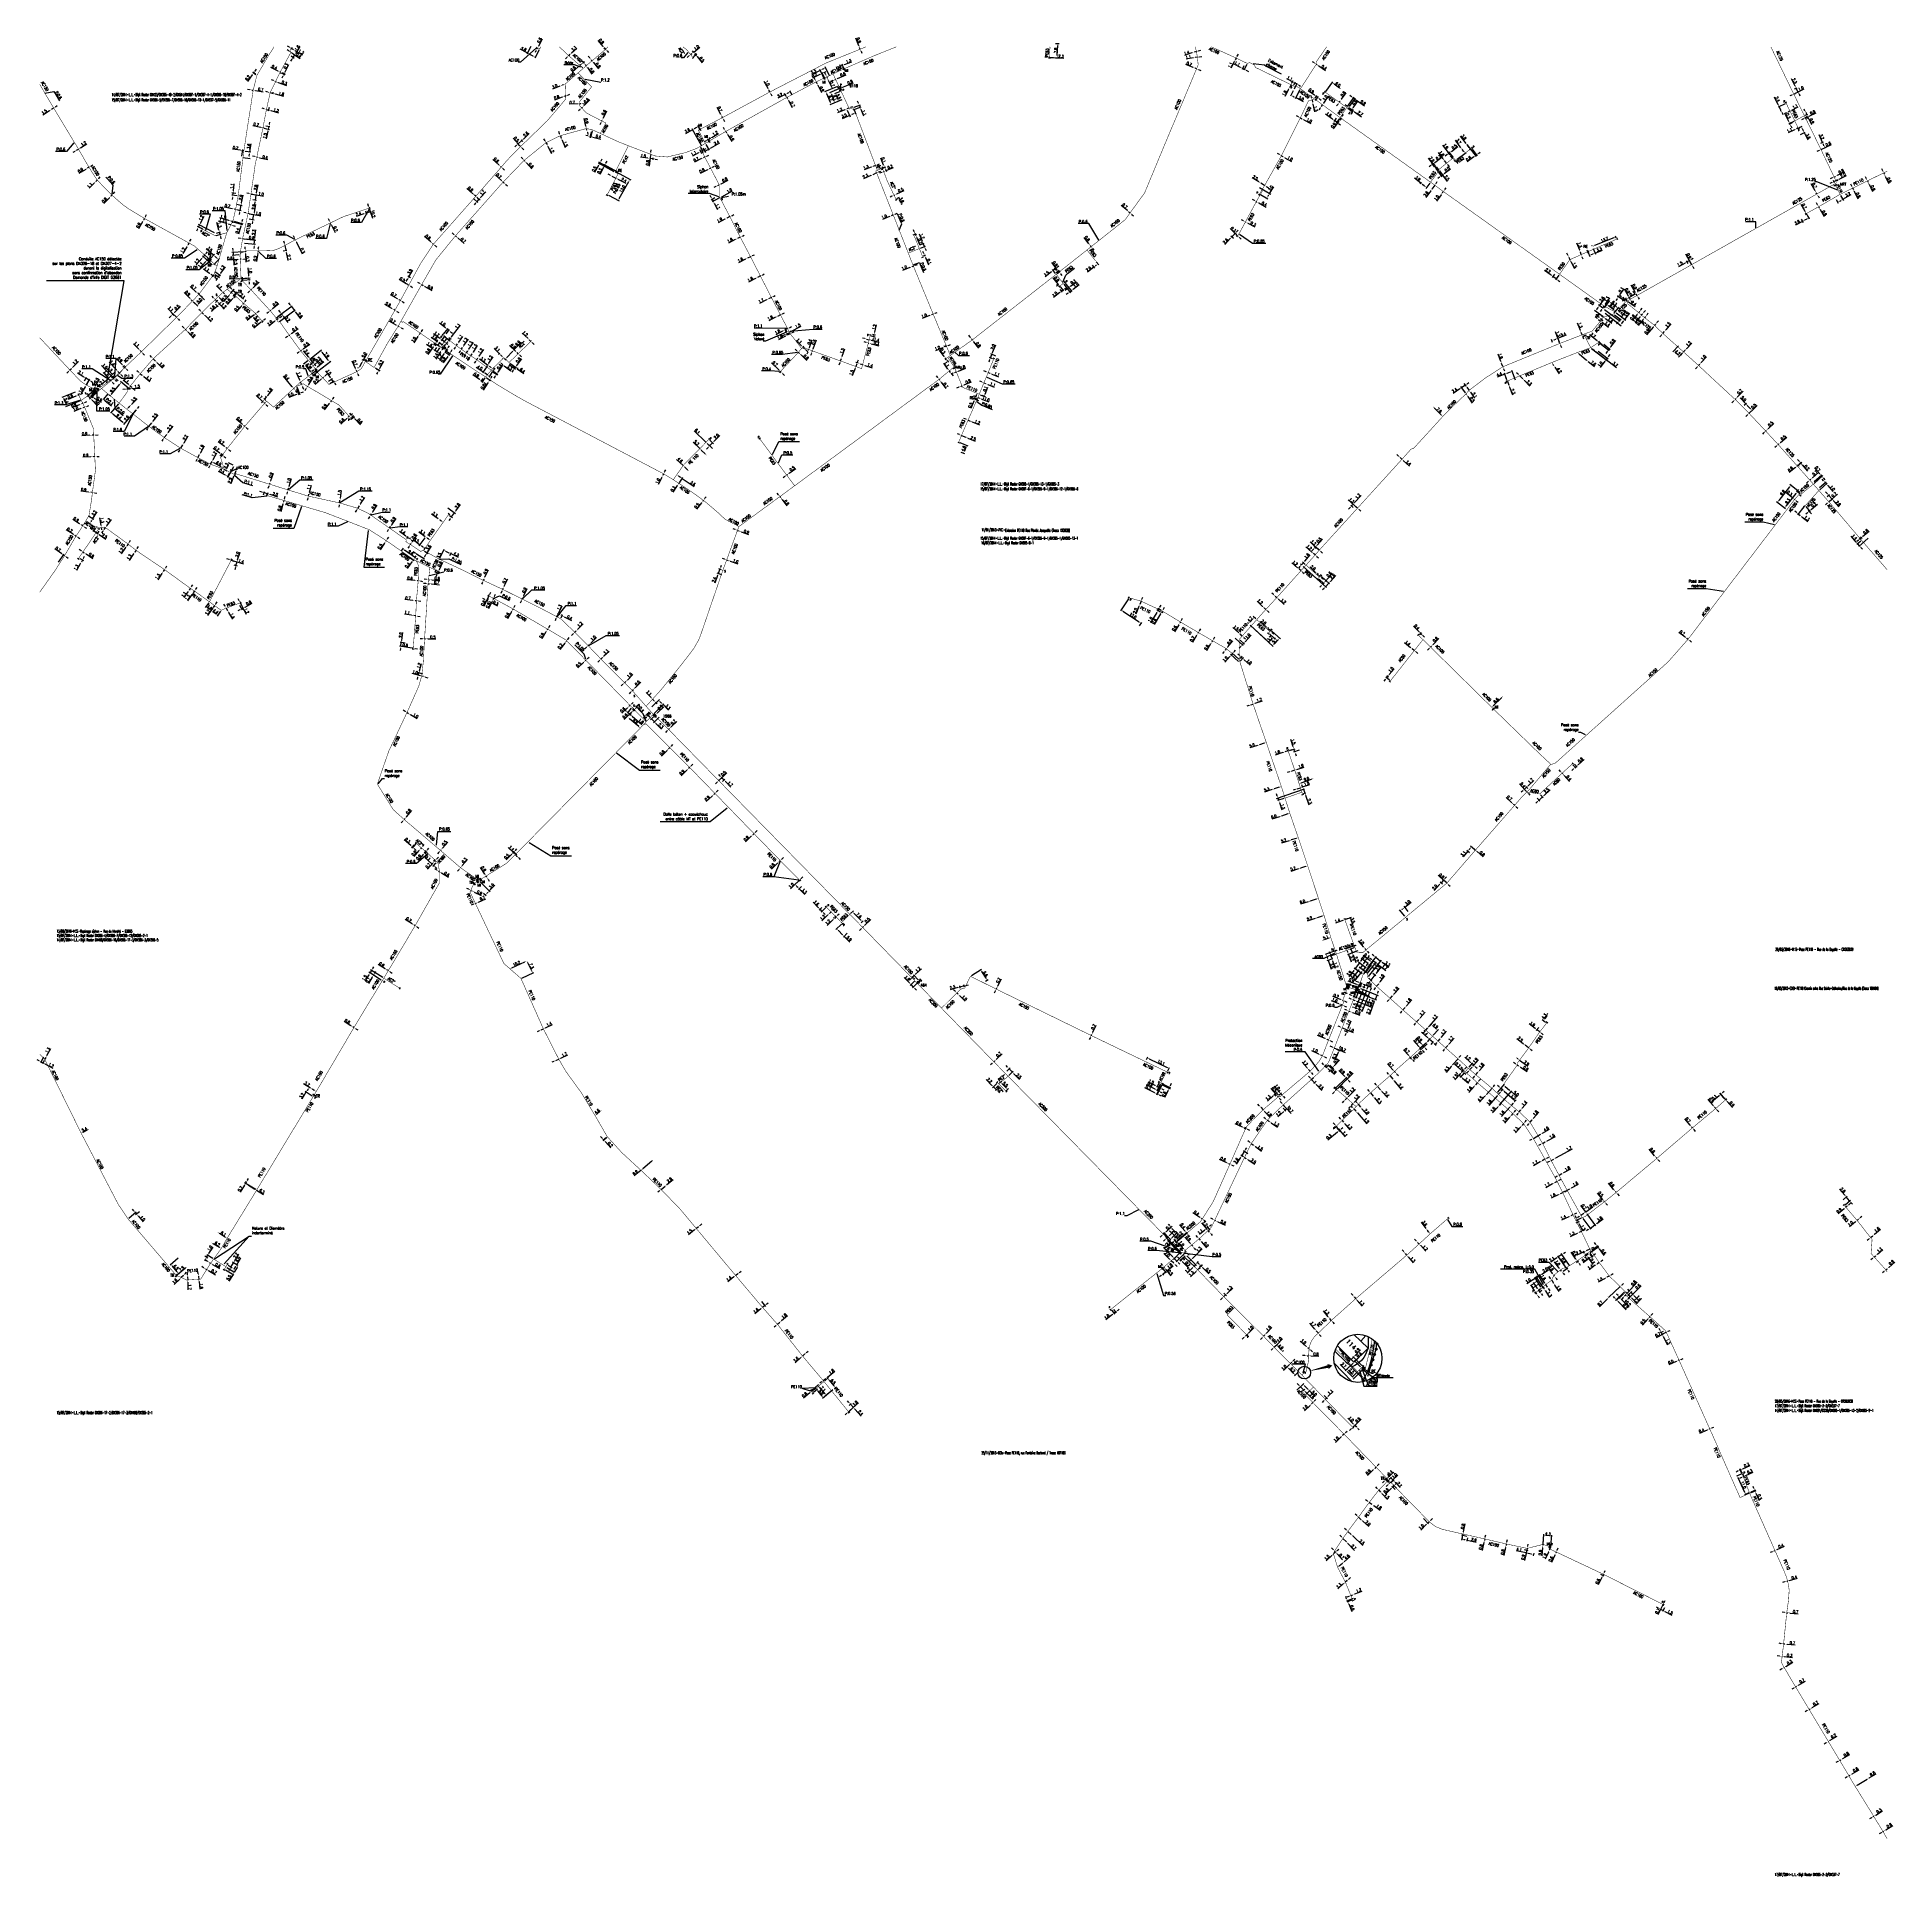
# Model space of a CAD drawing. Header units: millimetres. Extents: x 107999 to 109004, y 120010 to 121005.
import ezdxf
from ezdxf.enums import TextEntityAlignment as Align

# ---------------------------------------------------------------- set-up
doc = ezdxf.new("R2010")
doc.units = ezdxf.units.MM
doc.header["$PDMODE"] = 34
for name, pattern in [('CENTER', [50.8, 31.75, -6.35, 6.35, -6.35]), ('DOT', [6.35, 0, -6.35]), ('L_100_PE', [14, 10, -1.5, 1, -1.5]), ('L_25_AP', [2000, 1000, 1000]), ('L_25_FN', [2000, 1000, 1000]), ('L_25_PE', [2000, 1000, 1000])]:
    doc.linetypes.add(name, pattern=pattern)
doc.layers.get('0').update_dxf_attribs({"linetype": 'CONTINUOUS'})
doc.layers.get('Defpoints').update_dxf_attribs({"linetype": 'CONTINUOUS'})
for name, color, linetype in [('L_140', 3, 'CONTINUOUS'), ('L_150', 1, 'CONTINUOUS'), ('L_150_NC', 1, 'CONTINUOUS'), ('L_300', 7, 'CONTINUOUS'), ('L_340', 7, 'CONTINUOUS'), ('L_420', 7, 'DOT'), ('L_910', 7, 'CONTINUOUS'), ('W0400', 7, 'CONTINUOUS')]:
    doc.layers.add(name, color=color, linetype=linetype)
doc.layers.add('No_Print', color=7, linetype='CONTINUOUS', plot=False)
doc.styles.add('G_ROMANS', font='ROMANS.SHX', dxfattribs={"width": 0.75})
doc.styles.get("Standard").update_dxf_attribs({"font": 'romans.shx', "width": 0.85})
doc.dimstyles.new('DETAIL', dxfattribs={"dimtxt": 1.5, "dimasz": 1.2, "dimexe": 0.625, "dimexo": 0.625, "dimgap": 0.25, "dimtad": 1, "dimdec": 1, "dimlfac": 0.5, "dimzin": 0, "dimdsep": 46, "dimtxsty": 'Standard', "dimcen": -0.5, "dimadec": 0, "dimazin": 0, "dimtfac": 1, "dimtdec": 1, "dimtmove": 0, "dimatfit": 3, "dimfxl": 0, "dimtolj": 1, "dimtzin": 0, "dimarcsym": 0})
doc.dimstyles.get("Standard").update_dxf_attribs({"dimtxt": 1.5, "dimasz": 1.2, "dimexe": 0.625, "dimexo": 0.625, "dimgap": 0.25, "dimtad": 1, "dimdec": 1, "dimzin": 0, "dimdsep": 46, "dimtxsty": 'Standard', "dimcen": -0.5, "dimadec": 0, "dimazin": 0, "dimtfac": 1, "dimtdec": 1, "dimtmove": 0, "dimatfit": 3, "dimfxl": 0, "dimtolj": 1, "dimtzin": 0, "dimarcsym": 0})

# ---------------------------------------------------------------- blocks, each defined once
blk = doc.blocks.new('L_340_07')
at = {"color": 0, "linetype": 'Continuous', "const_width": 0.25, "flags": 128}
blk.add_lwpolyline([(0, 0), (0.4, 0)], dxfattribs=at)
at = {"color": 0, "linetype": 'Continuous', "flags": 128}
blk.add_lwpolyline([(0.4, -0.5), (0.4, 0.5)], dxfattribs=at)
at = {"color": 0, "linetype": 'Continuous', "width": 0.75, "flags": 3}
for tag, p in [('DEF_COUP', (0.7, -6)), ('DEF_TYPE', (0.7, -8.5)), ('DEF_LEG', (0.7, -3.5))]:
    blk.add_attdef(tag, text='', height=1.2, dxfattribs=at).set_placement(p, align=Align.MIDDLE)
blk = doc.blocks.new('L_340_19')
at = {"linetype": 'Continuous'}
blk.add_hatch(color=0, dxfattribs=at).paths.add_polyline_path([(0.125, 0.75), (-0.125, 0.75), (-0.125, -0.75), (0.125, -0.75)])
at = {"color": 0, "linetype": 'Continuous'}
blk.add_lwpolyline([(-0.125, 0.75), (0.125, 0.75), (0.125, -0.75), (-0.125, -0.75)], close=True, dxfattribs=at)
at = {"color": 0, "linetype": 'Continuous', "width": 0.75}
for tag, height, flags, p in [('TR', 1.5, 8, (0, 3)), ('DEF_COUP', 1.2, 3, (0, -7.5)), ('DEF_TYPE', 1.2, 3, (0, -10)), ('DEF_LEG', 1.2, 3, (0, -5))]:
    blk.add_attdef(tag, text='', height=height, dxfattribs=dict(at, flags=flags)).set_placement(p, align=Align.MIDDLE)
blk = doc.blocks.new('GIS_MODF')
at = {"color": 0, "linetype": 'Continuous', "flags": 128}
for points in [[(-2.2, 0), (-1.7, 0)], [(1.5, 0), (2, 0)]]:
    blk.add_lwpolyline(points, dxfattribs=at)
at = {"color": 0, "linetype": 'Continuous', "width": 0.5}
blk.add_attdef('DATE', text='', height=1.5, dxfattribs=at).set_placement((-2.5, -0.8), align=Align.RIGHT)
at = {"color": 0, "linetype": 'Continuous', "width": 1.771291}
blk.add_attdef('USER', text='', height=1.5, dxfattribs=at).set_placement((-1.5, -0.8), (1.3, -0.8), align=Align.FIT)
at = {"color": 0, "linetype": 'Continuous', "width": 0.5}
blk.add_attdef('DESC', (2.3, -0.8), '', height=1.5, dxfattribs=at)
blk = doc.blocks.new('L_340_16')
at = {"linetype": 'Continuous'}
blk.add_hatch(color=0, dxfattribs=at).paths.add_polyline_path([(0.125, 0.75), (-0.125, 0.75), (-0.125, -0.75), (0.125, -0.75)])
at = {"color": 0, "linetype": 'Continuous'}
blk.add_lwpolyline([(-0.125, 0.75), (0.125, 0.75), (0.125, -0.75), (-0.125, -0.75)], close=True, dxfattribs=at)
at = {"color": 0, "linetype": 'Continuous', "width": 0.75}
for tag, height, flags, p in [('MI', 1.5, 8, (0, 3)), ('DEF_COUP', 1.2, 3, (0, -7.5)), ('DEF_TYPE', 1.2, 3, (0, -10)), ('DEF_LEG', 1.2, 3, (0, -5))]:
    blk.add_attdef(tag, text='', height=height, dxfattribs=dict(at, flags=flags)).set_placement(p, align=Align.MIDDLE)
blk = doc.blocks.new('L_340_21')
at = {"linetype": 'Continuous'}
blk.add_hatch(color=0, dxfattribs=at).paths.add_polyline_path([(0.125, 0.75), (-0.125, 0.75), (-0.125, -0.75), (0.125, -0.75)])
at = {"color": 0, "linetype": 'Continuous'}
blk.add_lwpolyline([(-0.125, 0.75), (0.125, 0.75), (0.125, -0.75), (-0.125, -0.75)], close=True, dxfattribs=at)
at = {"color": 0, "linetype": 'Continuous', "width": 0.75}
for tag, height, flags, p in [('RE', 1.5, 8, (0, 3)), ('DEF_COUP', 1.2, 3, (0, -7.5)), ('DEF_TYPE', 1.2, 3, (0, -10)), ('DEF_LEG', 1.2, 3, (0, -5))]:
    blk.add_attdef(tag, text='', height=height, dxfattribs=dict(at, flags=flags)).set_placement(p, align=Align.MIDDLE)
blk = doc.blocks.new('T400')
for p, q in [((-0.15, 0.3), (0.15, 0.3)), ((-0.15, -0.25), (-0.15, 0.3)), ((-0.15, 0.15), (0.15, 0.15)), ((-0.15, 0), (0.15, 0)), ((0.15, 0.3), (0.15, -0.25)), ((-0.15, -0.15), (0.15, -0.15)), ((-0.15, -0.25), (-0.15, -0.3)), ((-0.15, -0.3), (0.15, -0.3)), ((0.15, -0.3), (0.15, -0.25))]:
    blk.add_line(p, q)
blk = doc.blocks.new('t323o')
at = {"color": 0, "linetype": 'Continuous'}
for radius in [0.25, 0.15]:
    blk.add_circle((0, 0), radius, dxfattribs=at)
blk = doc.blocks.new('L_340_02')
at = {"color": 0, "linetype": 'Continuous'}
blk.add_solid([(-0.75, 0.5), (0.75, 0.5), (-0.75, 0), (0.75, 0)], dxfattribs=at)
at = {"color": 0, "linetype": 'Continuous', "width": 0.75, "flags": 3}
for tag, p in [('DEF_COUP', (0, -7)), ('DEF_TYPE', (0, -9.5)), ('DEF_LEG', (0, -4.5))]:
    blk.add_attdef(tag, text='', height=1.2, dxfattribs=at).set_placement(p, align=Align.MIDDLE)
blk = doc.blocks.new('L_300_03')
at = {"color": 0, "linetype": 'Continuous', "flags": 128}
blk.add_lwpolyline([(-1, 0.75), (1, -0.75), (1, 0.75), (-1, -0.75), (-1, 0.75)], dxfattribs=at)
at = {"color": 0, "linetype": 'Continuous', "width": 0.75}
blk.add_attdef('NUM', text='', height=1.5, dxfattribs=at).set_placement((0, 2.1), align=Align.MIDDLE_CENTER)
at = {"color": 0, "linetype": 'Continuous', "width": 0.75, "flags": 3}
for tag, p in [('DEF_COUP', (0, -7.5)), ('DEF_TYPE', (0, -10)), ('DEF_LEG', (0, -5))]:
    blk.add_attdef(tag, text='', height=1.2, dxfattribs=at).set_placement(p, align=Align.MIDDLE)
blk = doc.blocks.new('L_340_20')
at = {"linetype": 'Continuous'}
blk.add_hatch(color=0, dxfattribs=at).paths.add_polyline_path([(0.125, 0.75), (-0.125, 0.75), (-0.125, -0.75), (0.125, -0.75)])
at = {"color": 0, "linetype": 'Continuous'}
blk.add_lwpolyline([(-0.125, 0.75), (0.125, 0.75), (0.125, -0.75), (-0.125, -0.75)], close=True, dxfattribs=at)
at = {"color": 0, "linetype": 'Continuous', "width": 0.75}
for tag, height, flags, p in [('RE', 1.5, 8, (0, 3)), ('DEF_COUP', 1.2, 3, (0, -7.5)), ('DEF_TYPE', 1.2, 3, (0, -10)), ('DEF_LEG', 1.2, 3, (0, -5))]:
    blk.add_attdef(tag, text='', height=height, dxfattribs=dict(at, flags=flags)).set_placement(p, align=Align.MIDDLE)
blk = doc.blocks.new('L_300_05')
at = {"color": 0, "linetype": 'Continuous', "flags": 128}
blk.add_lwpolyline([(-1, 0.75), (1, -0.75), (1, 0.75), (-1, -0.75), (-1, 0.75)], dxfattribs=at)
at = {"color": 0, "linetype": 'Continuous', "width": 0.75}
blk.add_attdef('NUM', text='', height=1.5, dxfattribs=at).set_placement((0, 2.1), align=Align.MIDDLE_CENTER)
at = {"color": 0, "linetype": 'Continuous', "width": 0.75, "flags": 3}
for tag, p in [('DEF_COUP', (0, -7.5)), ('DEF_TYPE', (0, -10)), ('DEF_LEG', (0, -5))]:
    blk.add_attdef(tag, text='', height=1.2, dxfattribs=at).set_placement(p, align=Align.MIDDLE)
blk = doc.blocks.new('L_340_17')
at = {"linetype": 'Continuous'}
blk.add_hatch(color=0, dxfattribs=at).paths.add_polyline_path([(0.125, 0.75), (-0.125, 0.75), (-0.125, -0.75), (0.125, -0.75)])
at = {"color": 0, "linetype": 'Continuous'}
blk.add_lwpolyline([(-0.125, 0.75), (0.125, 0.75), (0.125, -0.75), (-0.125, -0.75)], close=True, dxfattribs=at)
at = {"color": 0, "linetype": 'Continuous', "width": 0.75}
for tag, height, flags, p in [('MRT', 1.5, 8, (0, 3)), ('DEF_COUP', 1.2, 3, (0, -7.5)), ('DEF_TYPE', 1.2, 3, (0, -10)), ('DEF_LEG', 1.2, 3, (0, -5))]:
    blk.add_attdef(tag, text='', height=height, dxfattribs=dict(at, flags=flags)).set_placement(p, align=Align.MIDDLE)
blk = doc.blocks.new('*D14')
at = {"layer": 'Defpoints', "color": 0, "linetype": 'Continuous', "transparency": 16777216}
for p in [(108348.2, 120773.4), (108351.5, 120770.1), (108351.5, 120770.1)]:
    blk.add_point(p, dxfattribs=at)
at = {"layer": 'L_150', "color": 0, "linetype": 'Continuous', "lineweight": -2, "transparency": 16777216}
for p, q in [((108348.2, 120773.4), (108344.7, 120776.7)), ((108350.7, 120771), (108349.1, 120772.5))]:
    blk.add_line(p, q, dxfattribs=at)
at = {"layer": 'L_150', "color": 0, "linetype": 'Continuous', "transparency": 16777216}
for points in [[(108349.2, 120772.7), (108349, 120772.4), (108348.2, 120773.4)], [(108350.8, 120771.1), (108350.5, 120770.8), (108351.5, 120770.1)]]:
    blk.add_solid(points, dxfattribs=at)
at = {"layer": 'L_150', "color": 0, "linetype": 'Continuous', "transparency": 16777216, "insert": (108346.6, 120776.4), "char_height": 1.5, "attachment_point": 5, "rotation": 315.7897}
blk.add_mtext('\\A1;4.6', dxfattribs=at)
blk = doc.blocks.new('*D15')
at = {"layer": 'Defpoints', "color": 0, "linetype": 'Continuous', "transparency": 16777216}
for p in [(108357.3, 120782.6), (108357.3, 120782.6), (108361, 120778.9)]:
    blk.add_point(p, dxfattribs=at)
at = {"layer": 'L_150', "color": 0, "linetype": 'Continuous', "lineweight": -2, "transparency": 16777216}
for p, q in [((108357.3, 120782.6), (108353.6, 120786.1)), ((108360.1, 120779.7), (108358.1, 120781.7))]:
    blk.add_line(p, q, dxfattribs=at)
at = {"layer": 'L_150', "color": 0, "linetype": 'Continuous', "transparency": 16777216}
for points in [[(108358.3, 120781.9), (108358, 120781.6), (108357.3, 120782.6)], [(108360.2, 120779.9), (108360, 120779.6), (108361, 120778.9)]]:
    blk.add_solid(points, dxfattribs=at)
at = {"layer": 'L_150', "color": 0, "linetype": 'Continuous', "transparency": 16777216, "insert": (108355.5, 120785.7), "char_height": 1.5, "attachment_point": 5, "rotation": 315.4369}
blk.add_mtext('\\A1;5.2', dxfattribs=at)
blk = doc.blocks.new('*D16')
at = {"layer": 'Defpoints', "color": 0, "linetype": 'Continuous', "transparency": 16777216}
for p in [(108360.6, 120786), (108364.5, 120782.2), (108364.5, 120782.2)]:
    blk.add_point(p, dxfattribs=at)
at = {"layer": 'L_150', "color": 0, "linetype": 'Continuous', "lineweight": -2, "transparency": 16777216}
for p, q in [((108360.6, 120786), (108354.3, 120792.2)), ((108360.2, 120785.6), (108360.2, 120785.6)), ((108363.7, 120783), (108361.4, 120785.2))]:
    blk.add_line(p, q, dxfattribs=at)
at = {"layer": 'L_150', "color": 0, "linetype": 'Continuous', "transparency": 16777216}
for points in [[(108361.6, 120785.3), (108361.3, 120785), (108360.6, 120786)], [(108363.8, 120783.1), (108363.5, 120782.9), (108364.5, 120782.2)]]:
    blk.add_solid(points, dxfattribs=at)
at = {"layer": 'L_150', "color": 0, "linetype": 'Continuous', "transparency": 16777216, "insert": (108356, 120792), "char_height": 1.5, "attachment_point": 5, "rotation": 315.4369}
blk.add_mtext('\\A1;6.1', dxfattribs=at)
blk = doc.blocks.new('*D17')
at = {"layer": 'Defpoints', "color": 0, "linetype": 'Continuous', "transparency": 16777216}
for p in [(108344.8, 120768.4), (108345.8, 120763.5), (108347.8, 120766.4)]:
    blk.add_point(p, dxfattribs=at)
at = {"layer": 'L_150', "color": 0, "linetype": 'Continuous', "lineweight": -2, "transparency": 16777216}
for p, q in [((108345.8, 120767.8), (108346.8, 120767.1)), ((108346.2, 120764), (108348.1, 120766.9)), ((108347.8, 120766.4), (108354.3, 120762))]:
    blk.add_line(p, q, dxfattribs=at)
at = {"layer": 'L_150', "color": 0, "linetype": 'Continuous', "transparency": 16777216}
for points in [[(108345.9, 120767.9), (108345.7, 120767.6), (108344.8, 120768.4)], [(108346.9, 120767.2), (108346.7, 120766.9), (108347.8, 120766.4)]]:
    blk.add_solid(points, dxfattribs=at)
at = {"layer": 'L_150', "color": 0, "linetype": 'Continuous', "transparency": 16777216, "insert": (108353.5, 120763.7), "char_height": 1.5, "attachment_point": 5, "rotation": 326.0557}
blk.add_mtext('\\A1;3.6', dxfattribs=at)
blk = doc.blocks.new('*D18')
at = {"layer": 'Defpoints', "color": 0, "linetype": 'Continuous', "transparency": 16777216}
for p in [(108362.3, 120787.6), (108364.2, 120785.7), (108364.5, 120782.2)]:
    blk.add_point(p, dxfattribs=at)
at = {"layer": 'L_300', "color": 0, "linetype": 'Continuous', "lineweight": -2, "transparency": 16777216}
for p, q in [((108365.1, 120786.5), (108368.1, 120789.6)), ((108361.8, 120783.2), (108360.9, 120782.3)), ((108364.1, 120782.6), (108362.2, 120784.5)), ((108362.6, 120784), (108364.2, 120785.7)), ((108362.7, 120787.2), (108364.7, 120785.2))]:
    blk.add_line(p, q, dxfattribs=at)
at = {"layer": 'L_300', "color": 0, "linetype": 'Continuous', "transparency": 16777216}
for points in [[(108361.6, 120783.3), (108361.9, 120783), (108362.6, 120784)], [(108364.9, 120786.7), (108365.2, 120786.4), (108364.2, 120785.7)]]:
    blk.add_solid(points, dxfattribs=at)
at = {"layer": 'L_300', "color": 0, "linetype": 'Continuous', "transparency": 16777216, "insert": (108366.3, 120789.2), "char_height": 1.5, "attachment_point": 5, "rotation": 45.4369}
blk.add_mtext('\\A1;2.0', dxfattribs=at)
blk = doc.blocks.new('*D19')
at = {"layer": 'Defpoints', "color": 0, "linetype": 'Continuous', "transparency": 16777216}
for p in [(108945.6, 120152.4), (108946.3, 120152.4), (108946.3, 120152.4)]:
    blk.add_point(p, dxfattribs=at)
at = {"layer": 'L_150', "color": 0, "linetype": 'Continuous', "lineweight": -2, "transparency": 16777216}
for p, q in [((108944.4, 120152.6), (108943.2, 120152.7)), ((108945.6, 120152.4), (108946.3, 120152.4)), ((108947.5, 120152.2), (108951.9, 120151.8))]:
    blk.add_line(p, q, dxfattribs=at)
at = {"layer": 'L_150', "color": 0, "linetype": 'Continuous', "transparency": 16777216}
for points in [[(108944.5, 120152.8), (108944.4, 120152.4), (108945.6, 120152.4)], [(108947.5, 120152.4), (108947.5, 120152), (108946.3, 120152.4)]]:
    blk.add_solid(points, dxfattribs=at)
at = {"layer": 'L_150', "color": 0, "linetype": 'Continuous', "transparency": 16777216, "insert": (108950.4, 120153), "char_height": 1.5, "attachment_point": 5, "rotation": 354.2381}
blk.add_mtext('\\A1;0.7', dxfattribs=at)
blk = doc.blocks.new('*D20')
at = {"layer": 'Defpoints', "color": 0, "linetype": 'Continuous', "transparency": 16777216}
for p in [(108943.9, 120135.6), (108944.6, 120135.6), (108944.6, 120135.6)]:
    blk.add_point(p, dxfattribs=at)
at = {"layer": 'L_150', "color": 0, "linetype": 'Continuous', "lineweight": -2, "transparency": 16777216}
for p, q in [((108942.7, 120135.7), (108941.5, 120135.9)), ((108943.9, 120135.6), (108944.6, 120135.6)), ((108945.8, 120135.4), (108950.2, 120135))]:
    blk.add_line(p, q, dxfattribs=at)
at = {"layer": 'L_150', "color": 0, "linetype": 'Continuous', "transparency": 16777216}
for points in [[(108942.8, 120135.9), (108942.7, 120135.5), (108943.9, 120135.6)], [(108945.8, 120135.6), (108945.8, 120135.2), (108944.6, 120135.6)]]:
    blk.add_solid(points, dxfattribs=at)
at = {"layer": 'L_150', "color": 0, "linetype": 'Continuous', "transparency": 16777216, "insert": (108948.7, 120136.1), "char_height": 1.5, "attachment_point": 5, "rotation": 354.2381}
blk.add_mtext('\\A1;0.7', dxfattribs=at)
blk = doc.blocks.new('*D21')
at = {"layer": 'Defpoints', "color": 0, "linetype": 'Continuous', "transparency": 16777216}
for p in [(108950.4, 120112.3), (108951, 120112.7), (108951, 120112.7)]:
    blk.add_point(p, dxfattribs=at)
at = {"layer": 'L_150', "color": 0, "linetype": 'Continuous', "lineweight": -2, "transparency": 16777216}
for p, q in [((108952, 120113.3), (108955.8, 120115.5)), ((108949.4, 120111.7), (108948.4, 120111.1)), ((108950.4, 120112.3), (108951, 120112.7))]:
    blk.add_line(p, q, dxfattribs=at)
at = {"layer": 'L_150', "color": 0, "linetype": 'Continuous', "transparency": 16777216}
for points in [[(108949.3, 120111.8), (108949.5, 120111.5), (108950.4, 120112.3)], [(108951.9, 120113.4), (108952.1, 120113.1), (108951, 120112.7)]]:
    blk.add_solid(points, dxfattribs=at)
at = {"layer": 'L_150', "color": 0, "linetype": 'Continuous', "transparency": 16777216, "insert": (108953.9, 120115.6), "char_height": 1.5, "attachment_point": 5, "rotation": 31.0384}
blk.add_mtext('\\A1;0.7', dxfattribs=at)
blk = doc.blocks.new('*D22')
at = {"layer": 'Defpoints', "color": 0, "linetype": 'Continuous', "transparency": 16777216}
for p in [(108957.8, 120100.1), (108958.4, 120100.4), (108958.4, 120100.4)]:
    blk.add_point(p, dxfattribs=at)
at = {"layer": 'L_150', "color": 0, "linetype": 'Continuous', "lineweight": -2, "transparency": 16777216}
for p, q in [((108956.7, 120099.5), (108955.7, 120098.8)), ((108957.8, 120100.1), (108958.4, 120100.4)), ((108959.4, 120101.1), (108963.1, 120103.3))]:
    blk.add_line(p, q, dxfattribs=at)
at = {"layer": 'L_150', "color": 0, "linetype": 'Continuous', "transparency": 16777216}
for points in [[(108956.6, 120099.6), (108956.8, 120099.3), (108957.8, 120100.1)], [(108959.3, 120101.2), (108959.5, 120100.9), (108958.4, 120100.4)]]:
    blk.add_solid(points, dxfattribs=at)
at = {"layer": 'L_150', "color": 0, "linetype": 'Continuous', "transparency": 16777216, "insert": (108961.3, 120103.4), "char_height": 1.5, "attachment_point": 5, "rotation": 31.0384}
blk.add_mtext('\\A1;0.7', dxfattribs=at)
blk = doc.blocks.new('*D23')
at = {"layer": 'Defpoints', "color": 0, "linetype": 'Continuous', "transparency": 16777216}
for p in [(108968, 120082.7), (108968, 120082.7), (108968.2, 120082.8)]:
    blk.add_point(p, dxfattribs=at)
at = {"layer": 'L_150', "color": 0, "linetype": 'Continuous', "lineweight": -2, "transparency": 16777216}
for p, q in [((108969.2, 120083.4), (108972.9, 120085.6)), ((108967, 120082), (108965.9, 120081.4)), ((108968, 120082.7), (108968.2, 120082.8))]:
    blk.add_line(p, q, dxfattribs=at)
at = {"layer": 'L_150', "color": 0, "linetype": 'Continuous', "transparency": 16777216}
for points in [[(108966.9, 120082.2), (108967.1, 120081.9), (108968, 120082.7)], [(108969.1, 120083.6), (108969.3, 120083.2), (108968.2, 120082.8)]]:
    blk.add_solid(points, dxfattribs=at)
at = {"layer": 'L_150', "color": 0, "linetype": 'Continuous', "transparency": 16777216, "insert": (108971, 120085.7), "char_height": 1.5, "attachment_point": 5, "rotation": 31.1556}
blk.add_mtext('\\A1;0.2', dxfattribs=at)
blk = doc.blocks.new('*D24')
at = {"layer": 'Defpoints', "color": 0, "linetype": 'Continuous', "transparency": 16777216}
for p in [(108974.3, 120072.5), (108975, 120072.9), (108975, 120072.9)]:
    blk.add_point(p, dxfattribs=at)
at = {"layer": 'L_150', "color": 0, "linetype": 'Continuous', "lineweight": -2, "transparency": 16777216}
for p, q in [((108976, 120073.5), (108979.8, 120075.8)), ((108973.3, 120071.9), (108972.2, 120071.3)), ((108974.3, 120072.5), (108975, 120072.9))]:
    blk.add_line(p, q, dxfattribs=at)
at = {"layer": 'L_150', "color": 0, "linetype": 'Continuous', "transparency": 16777216}
for points in [[(108973.2, 120072.1), (108973.4, 120071.7), (108974.3, 120072.5)], [(108975.9, 120073.7), (108976.1, 120073.4), (108975, 120072.9)]]:
    blk.add_solid(points, dxfattribs=at)
at = {"layer": 'L_150', "color": 0, "linetype": 'Continuous', "transparency": 16777216, "insert": (108977.9, 120075.8), "char_height": 1.5, "attachment_point": 5, "rotation": 30.8891}
blk.add_mtext('\\A1;0.8', dxfattribs=at)
blk = doc.blocks.new('*D25')
at = {"layer": 'Defpoints', "color": 0, "linetype": 'Continuous', "transparency": 16777216}
for p in [(108979.3, 120064.2), (108980, 120064.6), (108980, 120064.6)]:
    blk.add_point(p, dxfattribs=at)
at = {"layer": 'L_150', "color": 0, "linetype": 'Continuous', "lineweight": -2, "transparency": 16777216}
for p, q in [((108981, 120065.2), (108984.8, 120067.4)), ((108978.3, 120063.6), (108977.2, 120062.9)), ((108979.3, 120064.2), (108980, 120064.6))]:
    blk.add_line(p, q, dxfattribs=at)
at = {"layer": 'L_150', "color": 0, "linetype": 'Continuous', "transparency": 16777216}
for points in [[(108980.9, 120065.4), (108981.1, 120065), (108980, 120064.6)], [(108978.2, 120063.7), (108978.4, 120063.4), (108979.3, 120064.2)]]:
    blk.add_solid(points, dxfattribs=at)
at = {"layer": 'L_150', "color": 0, "linetype": 'Continuous', "transparency": 16777216, "insert": (108982.9, 120067.5), "char_height": 1.5, "attachment_point": 5, "rotation": 30.8874}
blk.add_mtext('\\A1;0.8', dxfattribs=at)
blk = doc.blocks.new('*D26')
at = {"layer": 'Defpoints', "color": 0, "linetype": 'Continuous', "transparency": 16777216}
for p in [(108982.7, 120058.5), (108990.2, 120063), (108990.2, 120063)]:
    blk.add_point(p, dxfattribs=at)
at = {"layer": 'L_150', "color": 0, "linetype": 'Continuous', "lineweight": -2, "transparency": 16777216}
for p, q in [((108990.2, 120063), (108994, 120065.2)), ((108983.7, 120059.1), (108989.2, 120062.4))]:
    blk.add_line(p, q, dxfattribs=at)
at = {"layer": 'L_150', "color": 0, "linetype": 'Continuous', "transparency": 16777216}
for points in [[(108983.6, 120059.2), (108983.8, 120058.9), (108982.7, 120058.5)], [(108989.1, 120062.5), (108989.3, 120062.2), (108990.2, 120063)]]:
    blk.add_solid(points, dxfattribs=at)
at = {"layer": 'L_150', "color": 0, "linetype": 'Continuous', "transparency": 16777216, "insert": (108992.1, 120065.3), "char_height": 1.5, "attachment_point": 5, "rotation": 30.8891}
blk.add_mtext('\\A1;8.8', dxfattribs=at)
blk = doc.blocks.new('*D27')
at = {"layer": 'Defpoints', "color": 0, "linetype": 'Continuous', "transparency": 16777216}
for p in [(108997.7, 120034), (108998.2, 120034.3), (108998.2, 120034.3)]:
    blk.add_point(p, dxfattribs=at)
at = {"layer": 'L_150', "color": 0, "linetype": 'Continuous', "lineweight": -2, "transparency": 16777216}
for p, q in [((108999.3, 120035), (109003, 120037.2)), ((108996.7, 120033.4), (108995.7, 120032.8)), ((108997.7, 120034), (108998.2, 120034.3))]:
    blk.add_line(p, q, dxfattribs=at)
at = {"layer": 'L_150', "color": 0, "linetype": 'Continuous', "transparency": 16777216}
for points in [[(108999.1, 120035.1), (108999.4, 120034.8), (108998.2, 120034.3)], [(108996.6, 120033.6), (108996.8, 120033.2), (108997.7, 120034)]]:
    blk.add_solid(points, dxfattribs=at)
at = {"layer": 'L_150', "color": 0, "linetype": 'Continuous', "transparency": 16777216, "insert": (109001.1, 120037.3), "char_height": 1.5, "attachment_point": 5, "rotation": 31.4178}
blk.add_mtext('\\A1;0.6', dxfattribs=at)
blk = doc.blocks.new('*D28')
at = {"layer": 'Defpoints', "color": 0, "linetype": 'Continuous', "transparency": 16777216}
for p in [(108992.5, 120042.1), (108992.5, 120042.1), (108992.7, 120042.3)]:
    blk.add_point(p, dxfattribs=at)
at = {"layer": 'L_150', "color": 0, "linetype": 'Continuous', "lineweight": -2, "transparency": 16777216}
for p, q in [((108993.8, 120042.9), (108997.5, 120045.2)), ((108991.5, 120041.5), (108990.4, 120040.9)), ((108992.5, 120042.1), (108992.7, 120042.3))]:
    blk.add_line(p, q, dxfattribs=at)
at = {"layer": 'L_150', "color": 0, "linetype": 'Continuous', "transparency": 16777216}
for points in [[(108991.3, 120041.7), (108991.6, 120041.3), (108992.5, 120042.1)], [(108993.7, 120043.1), (108993.9, 120042.7), (108992.7, 120042.3)]]:
    blk.add_solid(points, dxfattribs=at)
at = {"layer": 'L_150', "color": 0, "linetype": 'Continuous', "transparency": 16777216, "insert": (108995.6, 120045.2), "char_height": 1.5, "attachment_point": 5, "rotation": 31.1556}
blk.add_mtext('\\A1;0.3', dxfattribs=at)
blk = doc.blocks.new('*D29')
at = {"layer": 'Defpoints', "color": 0, "linetype": 'Continuous', "transparency": 16777216}
for p in [(108945.7, 120169.5), (108946.1, 120169.6), (108946.1, 120169.6)]:
    blk.add_point(p, dxfattribs=at)
at = {"layer": 'L_150', "color": 0, "linetype": 'Continuous', "lineweight": -2, "transparency": 16777216}
for p, q in [((108944.5, 120169.2), (108943.3, 120168.9)), ((108945.7, 120169.5), (108946.1, 120169.6)), ((108947.2, 120169.9), (108951.5, 120171.1))]:
    blk.add_line(p, q, dxfattribs=at)
at = {"layer": 'L_150', "color": 0, "linetype": 'Continuous', "transparency": 16777216}
for points in [[(108944.5, 120169.4), (108944.6, 120169), (108945.7, 120169.5)], [(108947.2, 120170.1), (108947.3, 120169.7), (108946.1, 120169.6)]]:
    blk.add_solid(points, dxfattribs=at)
at = {"layer": 'L_150', "color": 0, "linetype": 'Continuous', "transparency": 16777216, "insert": (108949.7, 120171.6), "char_height": 1.5, "attachment_point": 5, "rotation": 14.8703}
blk.add_mtext('\\A1;0.4', dxfattribs=at)
blk = doc.blocks.new('*D30')
at = {"layer": 'Defpoints', "color": 0, "linetype": 'Continuous', "transparency": 16777216}
for p in [(108938.9, 120185.9), (108938.9, 120185.9), (108939.3, 120186.1)]:
    blk.add_point(p, dxfattribs=at)
at = {"layer": 'L_150', "color": 0, "linetype": 'Continuous', "lineweight": -2, "transparency": 16777216}
for p, q in [((108938.9, 120185.9), (108939.3, 120186.1)), ((108940.4, 120186.6), (108944.4, 120188.4)), ((108937.8, 120185.5), (108936.7, 120185))]:
    blk.add_line(p, q, dxfattribs=at)
at = {"layer": 'L_150', "color": 0, "linetype": 'Continuous', "transparency": 16777216}
for points in [[(108937.7, 120185.6), (108937.9, 120185.3), (108938.9, 120185.9)], [(108940.3, 120186.8), (108940.4, 120186.4), (108939.3, 120186.1)]]:
    blk.add_solid(points, dxfattribs=at)
at = {"layer": 'L_150', "color": 0, "linetype": 'Continuous', "transparency": 16777216, "insert": (108942.5, 120188.6), "char_height": 1.5, "attachment_point": 5, "rotation": 23.8916}
blk.add_mtext('\\A1;0.4', dxfattribs=at)
blk = doc.blocks.new('*D31')
at = {"layer": 'Defpoints', "color": 0, "linetype": 'Continuous', "transparency": 16777216}
for p in [(108942.9, 120128.8), (108942.9, 120128.8), (108943.2, 120128.8)]:
    blk.add_point(p, dxfattribs=at)
at = {"layer": 'L_150', "color": 0, "linetype": 'Continuous', "lineweight": -2, "transparency": 16777216}
for p, q in [((108941.7, 120129), (108940.5, 120129.1)), ((108942.9, 120128.8), (108943.2, 120128.8)), ((108944.3, 120128.7), (108948.7, 120128.2))]:
    blk.add_line(p, q, dxfattribs=at)
at = {"layer": 'L_150', "color": 0, "linetype": 'Continuous', "transparency": 16777216}
for points in [[(108941.7, 120129.2), (108941.6, 120128.8), (108942.9, 120128.8)], [(108944.4, 120128.9), (108944.3, 120128.5), (108943.2, 120128.8)]]:
    blk.add_solid(points, dxfattribs=at)
at = {"layer": 'L_150', "color": 0, "linetype": 'Continuous', "transparency": 16777216, "insert": (108947.2, 120129.4), "char_height": 1.5, "attachment_point": 5, "rotation": 353.8312}
blk.add_mtext('\\A1;0.3', dxfattribs=at)
blk = doc.blocks.new('*D32')
at = {"layer": 'Defpoints', "color": 0, "linetype": 'Continuous', "transparency": 16777216}
for p in [(108944, 120122.6), (108944, 120122.6), (108944.2, 120122.8)]:
    blk.add_point(p, dxfattribs=at)
at = {"layer": 'L_150', "color": 0, "linetype": 'Continuous', "lineweight": -2, "transparency": 16777216}
for p, q in [((108945.2, 120123.4), (108949, 120125.7)), ((108942.9, 120122), (108941.9, 120121.4)), ((108944, 120122.6), (108944.2, 120122.8))]:
    blk.add_line(p, q, dxfattribs=at)
at = {"layer": 'L_150', "color": 0, "linetype": 'Continuous', "transparency": 16777216}
for points in [[(108942.8, 120122.2), (108943, 120121.8), (108944, 120122.6)], [(108945.1, 120123.6), (108945.4, 120123.2), (108944.2, 120122.8)]]:
    blk.add_solid(points, dxfattribs=at)
at = {"layer": 'L_150', "color": 0, "linetype": 'Continuous', "transparency": 16777216, "insert": (108947.1, 120125.7), "char_height": 1.5, "attachment_point": 5, "rotation": 31.2376}
blk.add_mtext('\\A1;0.3', dxfattribs=at)
blk = doc.blocks.new('*D33')
at = {"layer": 'Defpoints', "color": 0, "linetype": 'Continuous', "transparency": 16777216}
for p in [(108606.6, 120694.5), (108607.3, 120694.1), (108607.6, 120694.6)]:
    blk.add_point(p, dxfattribs=at)
at = {"layer": 'L_150', "color": 0, "linetype": 'Continuous', "lineweight": -2, "transparency": 16777216}
for p, q in [((108606.7, 120693.1), (108603.2, 120687.3)), ((108607.1, 120694.2), (108607.9, 120693.8)), ((108607.6, 120694.6), (108607.3, 120694.1)), ((108608.3, 120695.6), (108608.9, 120696.7))]:
    blk.add_line(p, q, dxfattribs=at)
at = {"layer": 'L_150', "color": 0, "linetype": 'Continuous', "transparency": 16777216}
for points in [[(108606.5, 120693.2), (108606.9, 120693), (108607.3, 120694.1)], [(108608.1, 120695.7), (108608.4, 120695.5), (108607.6, 120694.6)]]:
    blk.add_solid(points, dxfattribs=at)
at = {"layer": 'L_150', "color": 0, "linetype": 'Continuous', "transparency": 16777216, "insert": (108603.2, 120689.1), "char_height": 1.5, "attachment_point": 5, "rotation": 58.9015}
blk.add_mtext('\\A1;0.6', dxfattribs=at)
blk = doc.blocks.new('*D34')
at = {"layer": 'Defpoints', "color": 0, "linetype": 'Continuous', "transparency": 16777216}
for p in [(108617.4, 120688.7), (108617.1, 120688.2), (108617.1, 120688.2)]:
    blk.add_point(p, dxfattribs=at)
at = {"layer": 'L_150', "color": 0, "linetype": 'Continuous', "lineweight": -2, "transparency": 16777216}
for p, q in [((108617.4, 120688.7), (108617.1, 120688.2)), ((108618, 120689.7), (108618.6, 120690.8)), ((108616.5, 120687.2), (108614.2, 120683.4))]:
    blk.add_line(p, q, dxfattribs=at)
at = {"layer": 'L_150', "color": 0, "linetype": 'Continuous', "transparency": 16777216}
for points in [[(108617.8, 120689.8), (108618.2, 120689.6), (108617.4, 120688.7)], [(108616.3, 120687.3), (108616.6, 120687.1), (108617.1, 120688.2)]]:
    blk.add_solid(points, dxfattribs=at)
at = {"layer": 'L_150', "color": 0, "linetype": 'Continuous', "transparency": 16777216, "insert": (108614.2, 120685.3), "char_height": 1.5, "attachment_point": 5, "rotation": 58.9015}
blk.add_mtext('\\A1;0.6', dxfattribs=at)
blk = doc.blocks.new('*D35')
at = {"layer": 'Defpoints', "color": 0, "linetype": 'Continuous', "transparency": 16777216}
for p in [(108626.8, 120682.4), (108626.8, 120682.4), (108627.1, 120683)]:
    blk.add_point(p, dxfattribs=at)
at = {"layer": 'L_150', "color": 0, "linetype": 'Continuous', "lineweight": -2, "transparency": 16777216}
for p, q in [((108626.2, 120681.4), (108623.9, 120677.6)), ((108627.1, 120683), (108626.8, 120682.4)), ((108627.8, 120684), (108628.4, 120685))]:
    blk.add_line(p, q, dxfattribs=at)
at = {"layer": 'L_150', "color": 0, "linetype": 'Continuous', "transparency": 16777216}
for points in [[(108626, 120681.5), (108626.3, 120681.3), (108626.8, 120682.4)], [(108627.6, 120684.1), (108627.9, 120683.9), (108627.1, 120683)]]:
    blk.add_solid(points, dxfattribs=at)
at = {"layer": 'L_150', "color": 0, "linetype": 'Continuous', "transparency": 16777216, "insert": (108623.9, 120679.5), "char_height": 1.5, "attachment_point": 5, "rotation": 59.2263}
blk.add_mtext('\\A1;0.7', dxfattribs=at)
blk = doc.blocks.new('*D36')
at = {"layer": 'Defpoints', "color": 0, "linetype": 'Continuous', "transparency": 16777216}
for p in [(108634.8, 120678.5), (108634.4, 120677.8), (108634.4, 120677.8)]:
    blk.add_point(p, dxfattribs=at)
at = {"layer": 'L_150', "color": 0, "linetype": 'Continuous', "lineweight": -2, "transparency": 16777216}
for p, q in [((108634.8, 120678.5), (108634.4, 120677.8)), ((108635.5, 120679.6), (108636.1, 120680.6)), ((108633.8, 120676.8), (108631.6, 120673))]:
    blk.add_line(p, q, dxfattribs=at)
at = {"layer": 'L_150', "color": 0, "linetype": 'Continuous', "transparency": 16777216}
for points in [[(108635.3, 120679.7), (108635.6, 120679.5), (108634.8, 120678.5)], [(108633.7, 120676.9), (108634, 120676.7), (108634.4, 120677.8)]]:
    blk.add_solid(points, dxfattribs=at)
at = {"layer": 'L_150', "color": 0, "linetype": 'Continuous', "transparency": 16777216, "insert": (108631.6, 120674.9), "char_height": 1.5, "attachment_point": 5, "rotation": 59.6732}
blk.add_mtext('\\A1;0.8', dxfattribs=at)
blk = doc.blocks.new('*D37')
at = {"layer": 'Defpoints', "color": 0, "linetype": 'Continuous', "transparency": 16777216}
for p in [(108641.8, 120673.5), (108642.3, 120674.2), (108642.3, 120674.2)]:
    blk.add_point(p, dxfattribs=at)
at = {"layer": 'L_150', "color": 0, "linetype": 'Continuous', "lineweight": -2, "transparency": 16777216}
for p, q in [((108643.1, 120675.2), (108645.8, 120678.5)), ((108641, 120672.6), (108640.3, 120671.7)), ((108641.8, 120673.5), (108642.3, 120674.2))]:
    blk.add_line(p, q, dxfattribs=at)
at = {"layer": 'L_150', "color": 0, "linetype": 'Continuous', "transparency": 16777216}
for points in [[(108640.9, 120672.7), (108641.2, 120672.5), (108641.8, 120673.5)], [(108643, 120675.3), (108643.3, 120675), (108642.3, 120674.2)]]:
    blk.add_solid(points, dxfattribs=at)
at = {"layer": 'L_150', "color": 0, "linetype": 'Continuous', "transparency": 16777216, "insert": (108644.1, 120677.9), "char_height": 1.5, "attachment_point": 5, "rotation": 50.6276}
blk.add_mtext('\\A1;0.9', dxfattribs=at)
blk = doc.blocks.new('*D38')
at = {"layer": 'Defpoints', "color": 0, "linetype": 'Continuous', "transparency": 16777216}
for p in [(108645, 120670.9), (108649.3, 120667), (108649.6, 120668.1)]:
    blk.add_point(p, dxfattribs=at)
at = {"layer": 'L_150', "color": 0, "linetype": 'Continuous', "lineweight": -2, "transparency": 16777216}
for p, q in [((108644.2, 120670), (108641.4, 120666.9)), ((108648.8, 120667.4), (108644.6, 120671.3)), ((108645.7, 120671.6), (108645, 120670.9)), ((108649.1, 120668.5), (108645.3, 120672)), ((108646.5, 120672.5), (108647.3, 120673.4))]:
    blk.add_line(p, q, dxfattribs=at)
at = {"layer": 'L_150', "color": 0, "linetype": 'Continuous', "transparency": 16777216}
for points in [[(108644.1, 120670.1), (108644.4, 120669.8), (108645, 120670.9)], [(108646.4, 120672.6), (108646.7, 120672.4), (108645.7, 120671.6)]]:
    blk.add_solid(points, dxfattribs=at)
at = {"layer": 'L_150', "color": 0, "linetype": 'Continuous', "transparency": 16777216, "insert": (108641.7, 120668.7), "char_height": 1.5, "attachment_point": 5, "rotation": 47.6964}
blk.add_mtext('\\A1;1.0', dxfattribs=at)
blk = doc.blocks.new('*D39')
at = {"layer": 'Defpoints', "color": 0, "linetype": 'Continuous', "transparency": 16777216}
for p in [(108843.9, 120840.1), (108846.2, 120839.3), (108849.2, 120836)]:
    blk.add_point(p, dxfattribs=at)
at = {"layer": 'L_300', "color": 0, "linetype": 'Continuous', "lineweight": -2, "transparency": 16777216}
for p, q in [((108844.4, 120839.7), (108849.6, 120835.6)), ((108850.4, 120837.6), (108853.1, 120841)), ((108846.7, 120839), (108850.1, 120836.2)), ((108848.4, 120835.1), (108847.7, 120834.1)), ((108849.2, 120836), (108849.6, 120836.6))]:
    blk.add_line(p, q, dxfattribs=at)
at = {"layer": 'L_300', "color": 0, "linetype": 'Continuous', "transparency": 16777216}
for points in [[(108848.3, 120835.2), (108848.6, 120834.9), (108849.2, 120836)], [(108850.2, 120837.7), (108850.5, 120837.4), (108849.6, 120836.6)]]:
    blk.add_solid(points, dxfattribs=at)
at = {"layer": 'L_300', "color": 0, "linetype": 'Continuous', "transparency": 16777216, "insert": (108851.3, 120840.4), "char_height": 1.5, "attachment_point": 5, "rotation": 51.8294}
blk.add_mtext('\\A1;0.8', dxfattribs=at)
blk = doc.blocks.new('*D40')
at = {"layer": 'Defpoints', "color": 0, "linetype": 'Continuous', "transparency": 16777216}
for p in [(108839.5, 120837.2), (108843.1, 120835.7), (108847.9, 120830.7)]:
    blk.add_point(p, dxfattribs=at)
at = {"layer": 'L_150', "color": 0, "linetype": 'Continuous', "lineweight": -2, "transparency": 16777216}
for p, q in [((108840, 120836.8), (108848.4, 120830.3)), ((108843.6, 120835.3), (108849, 120831.1)), ((108847.2, 120829.8), (108844.6, 120826.4)), ((108848.5, 120831.5), (108847.9, 120830.7)), ((108849.2, 120832.4), (108850, 120833.4))]:
    blk.add_line(p, q, dxfattribs=at)
at = {"layer": 'L_150', "color": 0, "linetype": 'Continuous', "transparency": 16777216}
for points in [[(108847, 120829.9), (108847.3, 120829.6), (108847.9, 120830.7)], [(108849.1, 120832.6), (108849.4, 120832.3), (108848.5, 120831.5)]]:
    blk.add_solid(points, dxfattribs=at)
at = {"layer": 'L_150', "color": 0, "linetype": 'Continuous', "transparency": 16777216, "insert": (108844.7, 120828.2), "char_height": 1.5, "attachment_point": 5, "rotation": 52.2264}
blk.add_mtext('\\A1;1.0', dxfattribs=at)
blk = doc.blocks.new('*D41')
at = {"layer": 'Defpoints', "color": 0, "linetype": 'Continuous', "transparency": 16777216}
for p in [(108793, 120822.8), (108794.4, 120819.1), (108799.1, 120818.9)]:
    blk.add_point(p, dxfattribs=at)
at = {"layer": 'L_300', "color": 0, "linetype": 'Continuous', "lineweight": -2, "transparency": 16777216}
for p, q in [((108793, 120822.8), (108788.9, 120821.3)), ((108794.2, 120819.7), (108792.8, 120823.4)), ((108796, 120823.9), (108794.1, 120823.2)), ((108798.9, 120819.5), (108796.9, 120824.9))]:
    blk.add_line(p, q, dxfattribs=at)
at = {"layer": 'L_300', "color": 0, "linetype": 'Continuous', "transparency": 16777216}
for points in [[(108794.1, 120823.4), (108794.2, 120823.1), (108793, 120822.8)], [(108795.9, 120824.1), (108796.1, 120823.7), (108797.1, 120824.3)]]:
    blk.add_solid(points, dxfattribs=at)
at = {"layer": 'L_300', "color": 0, "linetype": 'Continuous', "transparency": 16777216, "insert": (108790, 120822.8), "char_height": 1.5, "attachment_point": 5, "rotation": 20.1411}
blk.add_mtext('\\A1;4.4', dxfattribs=at)
blk = doc.blocks.new('*D42')
at = {"layer": 'Defpoints', "color": 0, "linetype": 'Continuous', "transparency": 16777216}
for p in [(108794.4, 120819.1), (108794.4, 120819.1), (108795.2, 120816.9)]:
    blk.add_point(p, dxfattribs=at)
at = {"layer": 'L_300', "color": 0, "linetype": 'Continuous', "lineweight": -2, "transparency": 16777216}
for p, q in [((108794, 120820.2), (108793.6, 120821.3)), ((108794.4, 120819.1), (108795.2, 120816.9)), ((108795.6, 120815.8), (108797.1, 120811.7))]:
    blk.add_line(p, q, dxfattribs=at)
at = {"layer": 'L_300', "color": 0, "linetype": 'Continuous', "transparency": 16777216}
for points in [[(108794.2, 120820.3), (108793.8, 120820.1), (108794.4, 120819.1)], [(108795.8, 120815.9), (108795.4, 120815.7), (108795.2, 120816.9)]]:
    blk.add_solid(points, dxfattribs=at)
at = {"layer": 'L_300', "color": 0, "linetype": 'Continuous', "transparency": 16777216, "insert": (108797.5, 120813.5), "char_height": 1.5, "attachment_point": 5, "rotation": 290.1411}
blk.add_mtext('\\A1;2.3', dxfattribs=at)
blk = doc.blocks.new('*D43')
at = {"layer": 'Defpoints', "color": 0, "linetype": 'Continuous', "transparency": 16777216}
for p in [(108801.1, 120821.9), (108801.1, 120821.9), (108802.7, 120820.3)]:
    blk.add_point(p, dxfattribs=at)
at = {"layer": 'L_150', "color": 0, "linetype": 'Continuous', "lineweight": -2, "transparency": 16777216}
for p, q in [((108800.2, 120822.8), (108799.4, 120823.6)), ((108801.1, 120821.9), (108802.7, 120820.3)), ((108803.6, 120819.4), (108806.6, 120816.3))]:
    blk.add_line(p, q, dxfattribs=at)
at = {"layer": 'L_150', "color": 0, "linetype": 'Continuous', "transparency": 16777216}
for points in [[(108800.4, 120822.9), (108800.1, 120822.6), (108801.1, 120821.9)], [(108803.7, 120819.6), (108803.4, 120819.3), (108802.7, 120820.3)]]:
    blk.add_solid(points, dxfattribs=at)
at = {"layer": 'L_150', "color": 0, "linetype": 'Continuous', "transparency": 16777216, "insert": (108806.2, 120818.2), "char_height": 1.5, "attachment_point": 5, "rotation": 314.8398}
blk.add_mtext('\\A1;2.3', dxfattribs=at)
blk = doc.blocks.new('*D44')
at = {"layer": 'Defpoints', "color": 0, "linetype": 'Continuous', "transparency": 16777216}
for p in [(108818.5, 120829.2), (108818.5, 120829.2), (108820.1, 120826.7)]:
    blk.add_point(p, dxfattribs=at)
at = {"layer": 'L_150', "color": 0, "linetype": 'Continuous', "lineweight": -2, "transparency": 16777216}
for p, q in [((108819.1, 120828.1), (108819.4, 120827.7)), ((108820.1, 120826.7), (108822.5, 120823))]:
    blk.add_line(p, q, dxfattribs=at)
at = {"layer": 'L_150', "color": 0, "linetype": 'Continuous', "transparency": 16777216}
for points in [[(108819.3, 120828.3), (108819, 120828), (108818.5, 120829.2)], [(108819.6, 120827.8), (108819.3, 120827.6), (108820.1, 120826.7)]]:
    blk.add_solid(points, dxfattribs=at)
at = {"layer": 'L_150', "color": 0, "linetype": 'Continuous', "transparency": 16777216, "insert": (108822.5, 120824.9), "char_height": 1.5, "attachment_point": 5, "rotation": 303.1737}
blk.add_mtext('\\A1;4.2', dxfattribs=at)
blk = doc.blocks.new('*D45')
at = {"layer": 'Defpoints', "color": 0, "linetype": 'Continuous', "transparency": 16777216}
for p in [(108832.3, 120834.6), (108832.3, 120834.6), (108838.2, 120829.7)]:
    blk.add_point(p, dxfattribs=at)
at = {"layer": 'L_150', "color": 0, "linetype": 'Continuous', "lineweight": -2, "transparency": 16777216}
for p, q in [((108833.2, 120833.8), (108837.3, 120830.5)), ((108838.2, 120829.7), (108841.6, 120826.9))]:
    blk.add_line(p, q, dxfattribs=at)
at = {"layer": 'L_150', "color": 0, "linetype": 'Continuous', "transparency": 16777216}
for points in [[(108833.4, 120833.9), (108833.1, 120833.6), (108832.3, 120834.6)], [(108837.4, 120830.6), (108837.1, 120830.3), (108838.2, 120829.7)]]:
    blk.add_solid(points, dxfattribs=at)
at = {"layer": 'L_150', "color": 0, "linetype": 'Continuous', "transparency": 16777216, "insert": (108841, 120828.7), "char_height": 1.5, "attachment_point": 5, "rotation": 320.5406}
blk.add_mtext('\\A1;7.6', dxfattribs=at)
blk = doc.blocks.new('*D46')
at = {"layer": 'Defpoints', "color": 0, "linetype": 'Continuous', "transparency": 16777216}
for p in [(108839.5, 120837.2), (108839.5, 120837.2), (108842.5, 120834.9)]:
    blk.add_point(p, dxfattribs=at)
at = {"layer": 'L_150', "color": 0, "linetype": 'Continuous', "lineweight": -2, "transparency": 16777216}
for p, q in [((108840.5, 120836.5), (108841.5, 120835.6)), ((108842.5, 120834.9), (108853.4, 120826.4))]:
    blk.add_line(p, q, dxfattribs=at)
at = {"layer": 'L_150', "color": 0, "linetype": 'Continuous', "transparency": 16777216}
for points in [[(108840.6, 120836.6), (108840.3, 120836.3), (108839.5, 120837.2)], [(108841.6, 120835.8), (108841.4, 120835.5), (108842.5, 120834.9)]]:
    blk.add_solid(points, dxfattribs=at)
at = {"layer": 'L_150', "color": 0, "linetype": 'Continuous', "transparency": 16777216, "insert": (108852.8, 120828.2), "char_height": 1.5, "attachment_point": 5, "rotation": 322.2264}
blk.add_mtext('\\A1;3.7', dxfattribs=at)
blk = doc.blocks.new('*D47')
at = {"layer": 'Defpoints', "color": 0, "linetype": 'Continuous', "transparency": 16777216}
for p in [(108843.9, 120840.1), (108843.9, 120840.1), (108845.7, 120838.7)]:
    blk.add_point(p, dxfattribs=at)
at = {"layer": 'L_300', "color": 0, "linetype": 'Continuous', "lineweight": -2, "transparency": 16777216}
for p, q in [((108843, 120840.9), (108838.9, 120844.1)), ((108845.7, 120838.7), (108843.9, 120840.1)), ((108846.6, 120838), (108847.6, 120837.3))]:
    blk.add_line(p, q, dxfattribs=at)
at = {"layer": 'L_300', "color": 0, "linetype": 'Continuous', "transparency": 16777216}
for points in [[(108843.1, 120841), (108842.9, 120840.7), (108843.9, 120840.1)], [(108846.7, 120838.2), (108846.5, 120837.8), (108845.7, 120838.7)]]:
    blk.add_solid(points, dxfattribs=at)
at = {"layer": 'L_300', "color": 0, "linetype": 'Continuous', "transparency": 16777216, "insert": (108840.8, 120843.9), "char_height": 1.5, "attachment_point": 5, "rotation": 321.8294}
blk.add_mtext('\\A1;2.7', dxfattribs=at)
blk = doc.blocks.new('*D48')
at = {"layer": 'Defpoints', "color": 0, "linetype": 'Continuous', "transparency": 16777216}
for p in [(108218.2, 120843.9), (108219.6, 120844.1), (108221.4, 120846.5)]:
    blk.add_point(p, dxfattribs=at)
at = {"layer": 'L_300', "color": 0, "linetype": 'Continuous', "lineweight": -2, "transparency": 16777216}
for p, q in [((108219.7, 120847.9), (108216.4, 120850.4)), ((108218.6, 120844.4), (108221, 120847.6)), ((108220, 120844.6), (108221.8, 120847)), ((108221.4, 120846.5), (108220.7, 120847.1)), ((108222.4, 120845.8), (108223.4, 120845.1))]:
    blk.add_line(p, q, dxfattribs=at)
at = {"layer": 'L_300', "color": 0, "linetype": 'Continuous', "transparency": 16777216}
for points in [[(108219.8, 120848), (108219.6, 120847.7), (108220.7, 120847.1)], [(108222.5, 120846), (108222.3, 120845.6), (108221.4, 120846.5)]]:
    blk.add_solid(points, dxfattribs=at)
at = {"layer": 'L_300', "color": 0, "linetype": 'Continuous', "transparency": 16777216, "insert": (108218.2, 120850.3), "char_height": 1.5, "attachment_point": 5, "rotation": 322.6962}
blk.add_mtext('\\A1;1.0', dxfattribs=at)
blk = doc.blocks.new('*D49')
at = {"layer": 'Defpoints', "color": 0, "linetype": 'Continuous', "transparency": 16777216}
for p in [(108217.6, 120841.4), (108219.6, 120844.1), (108220.3, 120842.2)]:
    blk.add_point(p, dxfattribs=at)
at = {"layer": 'L_150', "color": 0, "linetype": 'Continuous', "lineweight": -2, "transparency": 16777216}
for p, q in [((108216.6, 120842.1), (108213.1, 120844.7)), ((108219.2, 120843.6), (108217.2, 120840.9)), ((108219, 120840.4), (108217.6, 120841.4)), ((108220, 120841.7), (108218.6, 120839.9)), ((108219.9, 120839.7), (108220.9, 120839))]:
    blk.add_line(p, q, dxfattribs=at)
at = {"layer": 'L_150', "color": 0, "linetype": 'Continuous', "transparency": 16777216}
for points in [[(108216.8, 120842.2), (108216.5, 120841.9), (108217.6, 120841.4)], [(108220.1, 120839.8), (108219.8, 120839.5), (108219, 120840.4)]]:
    blk.add_solid(points, dxfattribs=at)
at = {"layer": 'L_150', "color": 0, "linetype": 'Continuous', "transparency": 16777216, "insert": (108214.9, 120844.6), "char_height": 1.5, "attachment_point": 5, "rotation": 323.9206}
blk.add_mtext('\\A1;1.7', dxfattribs=at)
blk = doc.blocks.new('*D50')
at = {"layer": 'Defpoints', "color": 0, "linetype": 'Continuous', "transparency": 16777216}
for p in [(108218.2, 120843.9), (108220.9, 120843.1), (108222.2, 120842.1)]:
    blk.add_point(p, dxfattribs=at)
at = {"layer": 'L_300', "color": 0, "linetype": 'Continuous', "lineweight": -2, "transparency": 16777216}
for p, q in [((108218.7, 120843.5), (108222, 120840.9)), ((108220.8, 120840.3), (108220, 120839.4)), ((108221.4, 120842.7), (108222.6, 120841.7)), ((108221.5, 120841.3), (108222.2, 120842.1)), ((108222.9, 120843), (108227.8, 120849.3))]:
    blk.add_line(p, q, dxfattribs=at)
at = {"layer": 'L_300', "color": 0, "linetype": 'Continuous', "transparency": 16777216}
for points in [[(108220.6, 120840.4), (108220.9, 120840.2), (108221.5, 120841.3)], [(108222.7, 120843.2), (108223.1, 120842.9), (108222.2, 120842.1)]]:
    blk.add_solid(points, dxfattribs=at)
at = {"layer": 'L_300', "color": 0, "linetype": 'Continuous', "transparency": 16777216, "insert": (108226.2, 120848.9), "char_height": 1.5, "attachment_point": 5, "rotation": 51.8276}
blk.add_mtext('\\A1;1.1', dxfattribs=at)
blk = doc.blocks.new('*D51')
at = {"layer": 'Defpoints', "color": 0, "linetype": 'Continuous', "transparency": 16777216}
for p in [(108216.3, 120839.7), (108215, 120837.7), (108217.5, 120838.2)]:
    blk.add_point(p, dxfattribs=at)
at = {"layer": 'L_150', "color": 0, "linetype": 'Continuous', "lineweight": -2, "transparency": 16777216}
for p, q in [((108215.3, 120840.3), (108211.9, 120842.7)), ((108215.4, 120838.3), (108216.7, 120840.2)), ((108217.8, 120838.7), (108216.3, 120839.7)), ((108217.8, 120838.7), (108218.2, 120839.2)), ((108218.8, 120838), (108219.8, 120837.3))]:
    blk.add_line(p, q, dxfattribs=at)
at = {"layer": 'L_150', "color": 0, "linetype": 'Continuous', "transparency": 16777216}
for points in [[(108215.4, 120840.5), (108215.2, 120840.2), (108216.3, 120839.7)], [(108218.9, 120838.2), (108218.7, 120837.8), (108217.8, 120838.7)]]:
    blk.add_solid(points, dxfattribs=at)
at = {"layer": 'L_150', "color": 0, "linetype": 'Continuous', "transparency": 16777216, "insert": (108213.7, 120842.7), "char_height": 1.5, "attachment_point": 5, "rotation": 325.7891}
blk.add_mtext('\\A1;1.8', dxfattribs=at)
blk = doc.blocks.new('*D52')
at = {"layer": 'Defpoints', "color": 0, "linetype": 'Continuous', "transparency": 16777216}
for p in [(108225.6, 120838.3), (108226.2, 120839.2), (108226.2, 120839.2)]:
    blk.add_point(p, dxfattribs=at)
at = {"layer": 'L_150', "color": 0, "linetype": 'Continuous', "lineweight": -2, "transparency": 16777216}
for p, q in [((108226.9, 120840.2), (108229, 120843.3)), ((108224.9, 120837.3), (108224.2, 120836.3)), ((108225.6, 120838.3), (108226.2, 120839.2))]:
    blk.add_line(p, q, dxfattribs=at)
at = {"layer": 'L_150', "color": 0, "linetype": 'Continuous', "transparency": 16777216}
for points in [[(108226.7, 120840.3), (108227, 120840), (108226.2, 120839.2)], [(108224.7, 120837.4), (108225, 120837.2), (108225.6, 120838.3)]]:
    blk.add_solid(points, dxfattribs=at)
at = {"layer": 'L_150', "color": 0, "linetype": 'Continuous', "transparency": 16777216, "insert": (108227.5, 120842.8), "char_height": 1.5, "attachment_point": 5, "rotation": 55.4327}
blk.add_mtext('\\A1;1.1', dxfattribs=at)
blk = doc.blocks.new('*D53')
at = {"layer": 'Defpoints', "color": 0, "linetype": 'Continuous', "transparency": 16777216}
for p in [(108228.3, 120836.3), (108228.9, 120837.3), (108228.9, 120837.3)]:
    blk.add_point(p, dxfattribs=at)
at = {"layer": 'L_150', "color": 0, "linetype": 'Continuous', "lineweight": -2, "transparency": 16777216}
for p, q in [((108229.6, 120838.3), (108232, 120841.7)), ((108227.6, 120835.3), (108226.9, 120834.3)), ((108228.3, 120836.3), (108228.9, 120837.3))]:
    blk.add_line(p, q, dxfattribs=at)
at = {"layer": 'L_150', "color": 0, "linetype": 'Continuous', "transparency": 16777216}
for points in [[(108227.4, 120835.4), (108227.8, 120835.2), (108228.3, 120836.3)], [(108229.4, 120838.4), (108229.8, 120838.2), (108228.9, 120837.3)]]:
    blk.add_solid(points, dxfattribs=at)
at = {"layer": 'L_150', "color": 0, "linetype": 'Continuous', "transparency": 16777216, "insert": (108230.3, 120841.1), "char_height": 1.5, "attachment_point": 5, "rotation": 55.8757}
blk.add_mtext('\\A1;1.2', dxfattribs=at)
blk = doc.blocks.new('*D54')
at = {"layer": 'Defpoints', "color": 0, "linetype": 'Continuous', "transparency": 16777216}
for p in [(108230.9, 120834.3), (108231.7, 120835.4), (108231.7, 120835.4)]:
    blk.add_point(p, dxfattribs=at)
at = {"layer": 'L_150', "color": 0, "linetype": 'Continuous', "lineweight": -2, "transparency": 16777216}
for p, q in [((108232.3, 120836.4), (108234.7, 120839.9)), ((108230.3, 120833.3), (108229.6, 120832.4)), ((108230.9, 120834.3), (108231.7, 120835.4))]:
    blk.add_line(p, q, dxfattribs=at)
at = {"layer": 'L_150', "color": 0, "linetype": 'Continuous', "transparency": 16777216}
for points in [[(108230.1, 120833.5), (108230.4, 120833.2), (108230.9, 120834.3)], [(108232.2, 120836.5), (108232.5, 120836.3), (108231.7, 120835.4)]]:
    blk.add_solid(points, dxfattribs=at)
at = {"layer": 'L_150', "color": 0, "linetype": 'Continuous', "transparency": 16777216, "insert": (108233, 120839.2), "char_height": 1.5, "attachment_point": 5, "rotation": 55.8966}
blk.add_mtext('\\A1;1.3', dxfattribs=at)
blk = doc.blocks.new('*D55')
at = {"layer": 'Defpoints', "color": 0, "linetype": 'Continuous', "transparency": 16777216}
for p in [(108233.3, 120832.8), (108234, 120833.8), (108234, 120833.8)]:
    blk.add_point(p, dxfattribs=at)
at = {"layer": 'L_150', "color": 0, "linetype": 'Continuous', "lineweight": -2, "transparency": 16777216}
for p, q in [((108232.6, 120831.8), (108231.9, 120830.8)), ((108233.3, 120832.8), (108234, 120833.8)), ((108234.7, 120834.8), (108237, 120838.3))]:
    blk.add_line(p, q, dxfattribs=at)
at = {"layer": 'L_150', "color": 0, "linetype": 'Continuous', "transparency": 16777216}
for points in [[(108232.4, 120831.9), (108232.8, 120831.7), (108233.3, 120832.8)], [(108234.5, 120834.9), (108234.8, 120834.7), (108234, 120833.8)]]:
    blk.add_solid(points, dxfattribs=at)
at = {"layer": 'L_150', "color": 0, "linetype": 'Continuous', "transparency": 16777216, "insert": (108235.4, 120837.6), "char_height": 1.5, "attachment_point": 5, "rotation": 55.8966}
blk.add_mtext('\\A1;1.3', dxfattribs=at)
blk = doc.blocks.new('*D56')
at = {"layer": 'Defpoints', "color": 0, "linetype": 'Continuous', "transparency": 16777216}
for p in [(108236.6, 120830.6), (108237.2, 120831.6), (108237.2, 120831.6)]:
    blk.add_point(p, dxfattribs=at)
at = {"layer": 'L_150', "color": 0, "linetype": 'Continuous', "lineweight": -2, "transparency": 16777216}
for p, q in [((108235.9, 120829.7), (108235.2, 120828.7)), ((108236.6, 120830.6), (108237.2, 120831.6)), ((108237.9, 120832.6), (108240.3, 120836.1))]:
    blk.add_line(p, q, dxfattribs=at)
at = {"layer": 'L_150', "color": 0, "linetype": 'Continuous', "transparency": 16777216}
for points in [[(108235.7, 120829.8), (108236.1, 120829.5), (108236.6, 120830.6)], [(108237.8, 120832.7), (108238.1, 120832.5), (108237.2, 120831.6)]]:
    blk.add_solid(points, dxfattribs=at)
at = {"layer": 'L_150', "color": 0, "linetype": 'Continuous', "transparency": 16777216, "insert": (108238.6, 120835.4), "char_height": 1.5, "attachment_point": 5, "rotation": 55.7684}
blk.add_mtext('\\A1;1.2', dxfattribs=at)
blk = doc.blocks.new('*D57')
at = {"layer": 'Defpoints', "color": 0, "linetype": 'Continuous', "transparency": 16777216}
for p in [(108241.8, 120826.7), (108242.4, 120827.7), (108242.4, 120827.7)]:
    blk.add_point(p, dxfattribs=at)
at = {"layer": 'L_150', "color": 0, "linetype": 'Continuous', "lineweight": -2, "transparency": 16777216}
for p, q in [((108243.1, 120828.7), (108245.4, 120832.2)), ((108241.1, 120825.7), (108240.5, 120824.7)), ((108241.8, 120826.7), (108242.4, 120827.7))]:
    blk.add_line(p, q, dxfattribs=at)
at = {"layer": 'L_150', "color": 0, "linetype": 'Continuous', "transparency": 16777216}
for points in [[(108240.9, 120825.8), (108241.3, 120825.6), (108241.8, 120826.7)], [(108242.9, 120828.9), (108243.3, 120828.6), (108242.4, 120827.7)]]:
    blk.add_solid(points, dxfattribs=at)
at = {"layer": 'L_150', "color": 0, "linetype": 'Continuous', "transparency": 16777216, "insert": (108243.7, 120831.5), "char_height": 1.5, "attachment_point": 5, "rotation": 56.7371}
blk.add_mtext('\\A1;1.2', dxfattribs=at)
blk = doc.blocks.new('*D58')
at = {"layer": 'Defpoints', "color": 0, "linetype": 'Continuous', "transparency": 16777216}
for p in [(108240, 120824), (108242.4, 120827.7), (108245.1, 120824.6)]:
    blk.add_point(p, dxfattribs=at)
at = {"layer": 'L_300', "color": 0, "linetype": 'Continuous', "lineweight": -2, "transparency": 16777216}
for p, q in [((108240, 120824), (108236.3, 120826.4)), ((108242.1, 120827.2), (108239.6, 120823.5)), ((108242.3, 120822.5), (108241, 120823.4)), ((108244.8, 120824.1), (108243, 120821.3))]:
    blk.add_line(p, q, dxfattribs=at)
at = {"layer": 'L_300', "color": 0, "linetype": 'Continuous', "transparency": 16777216}
for points in [[(108241.1, 120823.5), (108240.9, 120823.2), (108240, 120824)], [(108242.4, 120822.6), (108242.2, 120822.3), (108243.3, 120821.8)]]:
    blk.add_solid(points, dxfattribs=at)
at = {"layer": 'L_300', "color": 0, "linetype": 'Continuous', "transparency": 16777216, "insert": (108238.2, 120826.4), "char_height": 1.5, "attachment_point": 5, "rotation": 326.7371}
blk.add_mtext('\\A1;4.0', dxfattribs=at)
blk = doc.blocks.new('*D59')
at = {"layer": 'Defpoints', "color": 0, "linetype": 'Continuous', "transparency": 16777216}
for p in [(108244.9, 120824.2), (108245.1, 120824.6), (108247.2, 120822.7)]:
    blk.add_point(p, dxfattribs=at)
at = {"layer": 'L_300', "color": 0, "linetype": 'Continuous', "lineweight": -2, "transparency": 16777216}
for p, q in [((108245.4, 120823.9), (108247.7, 120822.4)), ((108245.7, 120824.2), (108247.9, 120822.7)), ((108246.5, 120821.7), (108245.8, 120820.7)), ((108247.2, 120822.7), (108247.4, 120823.1)), ((108248.1, 120824), (108250.6, 120827.7))]:
    blk.add_line(p, q, dxfattribs=at)
at = {"layer": 'L_300', "color": 0, "linetype": 'Continuous', "transparency": 16777216}
for points in [[(108246.4, 120821.8), (108246.7, 120821.6), (108247.2, 120822.7)], [(108247.9, 120824.2), (108248.3, 120823.9), (108247.4, 120823.1)]]:
    blk.add_solid(points, dxfattribs=at)
at = {"layer": 'L_300', "color": 0, "linetype": 'Continuous', "transparency": 16777216, "insert": (108248.8, 120826.9), "char_height": 1.5, "attachment_point": 5, "rotation": 55.9531}
blk.add_mtext('\\A1;0.4', dxfattribs=at)
blk = doc.blocks.new('*D60')
at = {"layer": 'Defpoints', "color": 0, "linetype": 'Continuous', "transparency": 16777216}
for p in [(108213.7, 120835.9), (108215, 120837.7), (108216.8, 120837.5)]:
    blk.add_point(p, dxfattribs=at)
at = {"layer": 'L_150', "color": 0, "linetype": 'Continuous', "lineweight": -2, "transparency": 16777216}
for p, q in [((108212.8, 120836.6), (108209.3, 120838.9)), ((108214.7, 120837.2), (108213.4, 120835.4)), ((108215.1, 120835), (108213.7, 120835.9)), ((108216.4, 120837), (108214.7, 120834.5)), ((108216.1, 120834.3), (108217.1, 120833.7))]:
    blk.add_line(p, q, dxfattribs=at)
at = {"layer": 'L_150', "color": 0, "linetype": 'Continuous', "transparency": 16777216}
for points in [[(108212.9, 120836.7), (108212.6, 120836.4), (108213.7, 120835.9)], [(108216.2, 120834.5), (108216, 120834.2), (108215.1, 120835)]]:
    blk.add_solid(points, dxfattribs=at)
at = {"layer": 'L_150', "color": 0, "linetype": 'Continuous', "transparency": 16777216, "insert": (108211.1, 120838.9), "char_height": 1.5, "attachment_point": 5, "rotation": 325.7891}
blk.add_mtext('\\A1;1.6', dxfattribs=at)
blk = doc.blocks.new('*D61')
at = {"layer": 'Defpoints', "color": 0, "linetype": 'Continuous', "transparency": 16777216}
for p in [(108213.6, 120838.7), (108215, 120837.8), (108216.8, 120837.5)]:
    blk.add_point(p, dxfattribs=at)
at = {"layer": 'L_150', "color": 0, "linetype": 'Continuous', "lineweight": -2, "transparency": 16777216}
for p, q in [((108216.3, 120837.9), (108213.5, 120839.7)), ((108214.1, 120839.4), (108213.6, 120838.7)), ((108214.7, 120840.4), (108215.4, 120841.4)), ((108212.9, 120837.7), (108210, 120833.4)), ((108214.5, 120838.1), (108213.1, 120839.1))]:
    blk.add_line(p, q, dxfattribs=at)
at = {"layer": 'L_150', "color": 0, "linetype": 'Continuous', "transparency": 16777216}
for points in [[(108214.6, 120840.5), (108214.9, 120840.3), (108214.1, 120839.4)], [(108212.8, 120837.8), (108213.1, 120837.6), (108213.6, 120838.7)]]:
    blk.add_solid(points, dxfattribs=at)
at = {"layer": 'L_150', "color": 0, "linetype": 'Continuous', "transparency": 16777216, "insert": (108210.1, 120835.3), "char_height": 1.5, "attachment_point": 5, "rotation": 55.7415}
blk.add_mtext('\\A1;0.8', dxfattribs=at)
blk = doc.blocks.new('*D62')
at = {"layer": 'Defpoints', "color": 0, "linetype": 'Continuous', "transparency": 16777216}
for p in [(108217.1, 120838), (108217.6, 120836), (108217.6, 120836)]:
    blk.add_point(p, dxfattribs=at)
at = {"layer": 'L_150', "color": 0, "linetype": 'Continuous', "lineweight": -2, "transparency": 16777216}
for p, q in [((108217, 120835), (108214.3, 120831)), ((108217.6, 120837.7), (108218.9, 120836.8)), ((108218.4, 120837.1), (108217.6, 120836)), ((108219.1, 120838.1), (108219.8, 120839.1))]:
    blk.add_line(p, q, dxfattribs=at)
at = {"layer": 'L_150', "color": 0, "linetype": 'Continuous', "transparency": 16777216}
for points in [[(108216.8, 120835.1), (108217.1, 120834.9), (108217.6, 120836)], [(108218.9, 120838.3), (108219.3, 120838), (108218.4, 120837.1)]]:
    blk.add_solid(points, dxfattribs=at)
at = {"layer": 'L_150', "color": 0, "linetype": 'Continuous', "transparency": 16777216, "insert": (108214.3, 120832.8), "char_height": 1.5, "attachment_point": 5, "rotation": 56.0375}
blk.add_mtext('\\A1;1.4', dxfattribs=at)
blk = doc.blocks.new('*D63')
at = {"layer": 'Defpoints', "color": 0, "linetype": 'Continuous', "transparency": 16777216}
for p in [(108217.5, 120838.2), (108219.4, 120834.8), (108219.4, 120834.8)]:
    blk.add_point(p, dxfattribs=at)
at = {"layer": 'L_150', "color": 0, "linetype": 'Continuous', "lineweight": -2, "transparency": 16777216}
for p, q in [((108218.7, 120833.8), (108216.4, 120830.3)), ((108218, 120837.8), (108220.9, 120835.9)), ((108220.3, 120836.2), (108219.4, 120834.8)), ((108221, 120837.2), (108221.7, 120838.2))]:
    blk.add_line(p, q, dxfattribs=at)
at = {"layer": 'L_150', "color": 0, "linetype": 'Continuous', "transparency": 16777216}
for points in [[(108218.6, 120833.9), (108218.9, 120833.7), (108219.4, 120834.8)], [(108220.9, 120837.3), (108221.2, 120837.1), (108220.3, 120836.2)]]:
    blk.add_solid(points, dxfattribs=at)
at = {"layer": 'L_150', "color": 0, "linetype": 'Continuous', "transparency": 16777216, "insert": (108216.4, 120832.1), "char_height": 1.5, "attachment_point": 5, "rotation": 56.0375}
blk.add_mtext('\\A1;1.7', dxfattribs=at)
blk = doc.blocks.new('*D64')
at = {"layer": 'Defpoints', "color": 0, "linetype": 'Continuous', "transparency": 16777216}
for p in [(108239, 120819.3), (108240.2, 120821), (108241.3, 120821.3)]:
    blk.add_point(p, dxfattribs=at)
at = {"layer": 'L_150', "color": 0, "linetype": 'Continuous', "lineweight": -2, "transparency": 16777216}
for p, q in [((108238, 120820), (108234.4, 120822.4)), ((108239.8, 120820.5), (108238.7, 120818.8)), ((108239.7, 120818.9), (108239, 120819.3)), ((108241, 120820.8), (108239.3, 120818.3)), ((108240.7, 120818.2), (108241.7, 120817.5))]:
    blk.add_line(p, q, dxfattribs=at)
at = {"layer": 'L_150', "color": 0, "linetype": 'Continuous', "transparency": 16777216}
for points in [[(108238.1, 120820.2), (108237.9, 120819.8), (108239, 120819.3)], [(108240.8, 120818.4), (108240.6, 120818), (108239.7, 120818.9)]]:
    blk.add_solid(points, dxfattribs=at)
at = {"layer": 'L_150', "color": 0, "linetype": 'Continuous', "transparency": 16777216, "insert": (108236.3, 120822.4), "char_height": 1.5, "attachment_point": 5, "rotation": 325.7891}
blk.add_mtext('\\A1;0.8', dxfattribs=at)
blk = doc.blocks.new('*D65')
at = {"layer": 'Defpoints', "color": 0, "linetype": 'Continuous', "transparency": 16777216}
for p in [(108248.8, 120829.4), (108248.8, 120829.4), (108251.4, 120827.4)]:
    blk.add_point(p, dxfattribs=at)
at = {"layer": 'L_150', "color": 0, "linetype": 'Continuous', "lineweight": -2, "transparency": 16777216}
for p, q in [((108249.8, 120828.7), (108250.5, 120828.1)), ((108251.1, 120826.9), (108251.1, 120826.9)), ((108251.4, 120827.4), (108255, 120824.6))]:
    blk.add_line(p, q, dxfattribs=at)
at = {"layer": 'L_150', "color": 0, "linetype": 'Continuous', "transparency": 16777216}
for points in [[(108249.9, 120828.8), (108249.7, 120828.5), (108248.8, 120829.4)], [(108250.6, 120828.3), (108250.4, 120827.9), (108251.4, 120827.4)]]:
    blk.add_solid(points, dxfattribs=at)
at = {"layer": 'L_150', "color": 0, "linetype": 'Continuous', "transparency": 16777216, "insert": (108254.3, 120826.4), "char_height": 1.5, "attachment_point": 5, "rotation": 322.1114}
blk.add_mtext('\\A1;3.3', dxfattribs=at)
blk = doc.blocks.new('*D66')
at = {"layer": 'Defpoints', "color": 0, "linetype": 'Continuous', "transparency": 16777216}
for p in [(108253.6, 120828.5), (108254, 120829.2), (108257, 120825.9)]:
    blk.add_point(p, dxfattribs=at)
at = {"layer": 'L_150', "color": 0, "linetype": 'Continuous', "lineweight": -2, "transparency": 16777216}
for p, q in [((108258.2, 120827.5), (108260.9, 120831.1)), ((108254.1, 120828.1), (108257.5, 120825.6)), ((108254.5, 120828.8), (108258, 120826.2)), ((108256.3, 120825), (108255.5, 120824)), ((108257, 120825.9), (108257.5, 120826.6))]:
    blk.add_line(p, q, dxfattribs=at)
at = {"layer": 'L_150', "color": 0, "linetype": 'Continuous', "transparency": 16777216}
for points in [[(108256.1, 120825.1), (108256.4, 120824.9), (108257, 120825.9)], [(108258, 120827.7), (108258.4, 120827.4), (108257.5, 120826.6)]]:
    blk.add_solid(points, dxfattribs=at)
at = {"layer": 'L_150', "color": 0, "linetype": 'Continuous', "transparency": 16777216, "insert": (108259.1, 120830.4), "char_height": 1.5, "attachment_point": 5, "rotation": 52.9836}
blk.add_mtext('\\A1;0.8', dxfattribs=at)
blk = doc.blocks.new('*D67')
at = {"layer": 'Defpoints', "color": 0, "linetype": 'Continuous', "transparency": 16777216}
for p in [(108258.4, 120834.5), (108258.4, 120834.5), (108258.9, 120833.9)]:
    blk.add_point(p, dxfattribs=at)
at = {"layer": 'L_150', "color": 0, "linetype": 'Continuous', "lineweight": -2, "transparency": 16777216}
for p, q in [((108257.5, 120835.3), (108254.3, 120838.3)), ((108258.9, 120833.9), (108258.4, 120834.5)), ((108259.8, 120833.1), (108260.7, 120832.3))]:
    blk.add_line(p, q, dxfattribs=at)
at = {"layer": 'L_150', "color": 0, "linetype": 'Continuous', "transparency": 16777216}
for points in [[(108257.6, 120835.4), (108257.4, 120835.1), (108258.4, 120834.5)], [(108259.9, 120833.2), (108259.7, 120832.9), (108258.9, 120833.9)]]:
    blk.add_solid(points, dxfattribs=at)
at = {"layer": 'L_150', "color": 0, "linetype": 'Continuous', "transparency": 16777216, "insert": (108256.2, 120837.9), "char_height": 1.5, "attachment_point": 5, "rotation": 316.4897}
blk.add_mtext('\\A1;0.8', dxfattribs=at)
blk = doc.blocks.new('*D68')
at = {"layer": 'Defpoints', "color": 0, "linetype": 'Continuous', "transparency": 16777216}
for p in [(108249.6, 120834.6), (108251, 120831.7), (108251.1, 120831.8)]:
    blk.add_point(p, dxfattribs=at)
at = {"layer": 'L_150', "color": 0, "linetype": 'Continuous', "lineweight": -2, "transparency": 16777216}
for p, q in [((108248.8, 120833.9), (108246, 120836.8)), ((108249.1, 120834.2), (108248.4, 120833.5)), ((108250.2, 120832.5), (108249.6, 120833)), ((108250.7, 120831.4), (108250.5, 120831.2))]:
    blk.add_line(p, q, dxfattribs=at)
at = {"layer": 'L_150', "color": 0, "linetype": 'Continuous', "transparency": 16777216}
for points in [[(108249.8, 120833.2), (108249.5, 120832.9), (108248.8, 120833.9)], [(108250.3, 120832.7), (108250, 120832.4), (108251, 120831.7)]]:
    blk.add_solid(points, dxfattribs=at)
at = {"layer": 'L_150', "color": 0, "linetype": 'Continuous', "transparency": 16777216, "insert": (108247.7, 120836.5), "char_height": 1.5, "attachment_point": 5, "rotation": 314.3281}
blk.add_mtext('\\A1;3.1', dxfattribs=at)
blk = doc.blocks.new('*D69')
at = {"layer": 'Defpoints', "color": 0, "linetype": 'Continuous', "transparency": 16777216}
for p in [(108242.4, 120827.7), (108242.4, 120827.7), (108245.1, 120825.8)]:
    blk.add_point(p, dxfattribs=at)
at = {"layer": 'L_150', "color": 0, "linetype": 'Continuous', "lineweight": -2, "transparency": 16777216}
for p, q in [((108242.4, 120827.7), (108238, 120830.9)), ((108244.1, 120826.5), (108243.4, 120827.1))]:
    blk.add_line(p, q, dxfattribs=at)
at = {"layer": 'L_150', "color": 0, "linetype": 'Continuous', "transparency": 16777216}
for points in [[(108243.5, 120827.2), (108243.3, 120826.9), (108242.4, 120827.7)], [(108244.3, 120826.7), (108244, 120826.4), (108245.1, 120825.8)]]:
    blk.add_solid(points, dxfattribs=at)
at = {"layer": 'L_150', "color": 0, "linetype": 'Continuous', "transparency": 16777216, "insert": (108239.9, 120830.8), "char_height": 1.5, "attachment_point": 5, "rotation": 324.7556}
blk.add_mtext('\\A1;3.3', dxfattribs=at)
blk = doc.blocks.new('*D70')
at = {"layer": 'Defpoints', "color": 0, "linetype": 'Continuous', "transparency": 16777216}
for p in [(108241.3, 120821.3), (108243.2, 120819.1), (108243.2, 120819.1)]:
    blk.add_point(p, dxfattribs=at)
at = {"layer": 'L_150', "color": 0, "linetype": 'Continuous', "lineweight": -2, "transparency": 16777216}
for p, q in [((108241.8, 120820.9), (108244.1, 120819.4)), ((108243.6, 120819.8), (108243.2, 120819.1)), ((108244.3, 120820.8), (108244.9, 120821.8)), ((108242.5, 120818.1), (108240, 120814.2))]:
    blk.add_line(p, q, dxfattribs=at)
at = {"layer": 'L_150', "color": 0, "linetype": 'Continuous', "transparency": 16777216}
for points in [[(108244.1, 120820.9), (108244.4, 120820.7), (108243.6, 120819.8)], [(108242.3, 120818.2), (108242.7, 120818), (108243.2, 120819.1)]]:
    blk.add_solid(points, dxfattribs=at)
at = {"layer": 'L_150', "color": 0, "linetype": 'Continuous', "transparency": 16777216, "insert": (108240, 120816.1), "char_height": 1.5, "attachment_point": 5, "rotation": 56.879}
blk.add_mtext('\\A1;0.8', dxfattribs=at)
blk = doc.blocks.new('*D71')
at = {"layer": 'Defpoints', "color": 0, "linetype": 'Continuous', "transparency": 16777216}
for p in [(108251.1, 120831.8), (108252, 120831), (108254.3, 120838.3)]:
    blk.add_point(p, dxfattribs=at)
at = {"layer": 'L_150', "color": 0, "linetype": 'Continuous', "lineweight": -2, "transparency": 16777216}
for p, q in [((108256.7, 120836), (108260.5, 120840)), ((108251.6, 120831.4), (108252.4, 120830.6)), ((108252.8, 120831.9), (108255.9, 120835.1)), ((108254.8, 120837.9), (108257.2, 120835.6))]:
    blk.add_line(p, q, dxfattribs=at)
at = {"layer": 'L_150', "color": 0, "linetype": 'Continuous', "transparency": 16777216}
for points in [[(108252.7, 120832), (108253, 120831.7), (108252, 120831)], [(108255.8, 120835.3), (108256.1, 120835), (108256.7, 120836)]]:
    blk.add_solid(points, dxfattribs=at)
at = {"layer": 'L_150', "color": 0, "linetype": 'Continuous', "transparency": 16777216, "insert": (108258.8, 120839.6), "char_height": 1.5, "attachment_point": 5, "rotation": 46.4897}
blk.add_mtext('\\A1;6.9', dxfattribs=at)
blk = doc.blocks.new('*D72')
at = {"layer": 'Defpoints', "color": 0, "linetype": 'Continuous', "transparency": 16777216}
for p in [(108265, 120841.4), (108265.8, 120840.6), (108265.8, 120840.6)]:
    blk.add_point(p, dxfattribs=at)
at = {"layer": 'L_150', "color": 0, "linetype": 'Continuous', "lineweight": -2, "transparency": 16777216}
for p, q in [((108264.1, 120842.3), (108261.1, 120845.1)), ((108265.8, 120840.6), (108265, 120841.4)), ((108266.7, 120839.8), (108267.6, 120838.9))]:
    blk.add_line(p, q, dxfattribs=at)
at = {"layer": 'L_150', "color": 0, "linetype": 'Continuous', "transparency": 16777216}
for points in [[(108264.2, 120842.4), (108264, 120842.1), (108265, 120841.4)], [(108266.9, 120839.9), (108266.6, 120839.6), (108265.8, 120840.6)]]:
    blk.add_solid(points, dxfattribs=at)
at = {"layer": 'L_150', "color": 0, "linetype": 'Continuous', "transparency": 16777216, "insert": (108262.8, 120844.8), "char_height": 1.5, "attachment_point": 5, "rotation": 316.4897}
blk.add_mtext('\\A1;1.2', dxfattribs=at)
blk = doc.blocks.new('*D73')
at = {"layer": 'Defpoints', "color": 0, "linetype": 'Continuous', "transparency": 16777216}
for p in [(108254, 120829.2), (108258, 120825.2), (108258.5, 120825.8)]:
    blk.add_point(p, dxfattribs=at)
at = {"layer": 'L_150', "color": 0, "linetype": 'Continuous', "lineweight": -2, "transparency": 16777216}
for p, q in [((108255, 120828.4), (108257.5, 120826.5)), ((108258.4, 120825.7), (108258.9, 120826.3)), ((108258.5, 120825.8), (108262, 120823.2))]:
    blk.add_line(p, q, dxfattribs=at)
at = {"layer": 'L_150', "color": 0, "linetype": 'Continuous', "transparency": 16777216}
for points in [[(108255.1, 120828.6), (108254.9, 120828.3), (108254, 120829.2)], [(108257.6, 120826.7), (108257.4, 120826.4), (108258.5, 120825.8)]]:
    blk.add_solid(points, dxfattribs=at)
at = {"layer": 'L_150', "color": 0, "linetype": 'Continuous', "transparency": 16777216, "insert": (108261.3, 120824.9), "char_height": 1.5, "attachment_point": 5, "rotation": 322.9836}
blk.add_mtext('\\A1;6.4', dxfattribs=at)
blk = doc.blocks.new('*D74')
at = {"layer": 'Defpoints', "color": 0, "linetype": 'Continuous', "transparency": 16777216}
for p in [(108760.4, 120938.5), (108761.5, 120937), (108761.5, 120937)]:
    blk.add_point(p, dxfattribs=at)
at = {"layer": 'L_150', "color": 0, "linetype": 'Continuous', "lineweight": -2, "transparency": 16777216}
for p, q in [((108759.7, 120939.4), (108757.2, 120942.8)), ((108759.9, 120938.1), (108759.9, 120938.1)), ((108761.5, 120937), (108760.4, 120938.5)), ((108762, 120937.4), (108762, 120937.4)), ((108762.2, 120936.1), (108762.9, 120935.1))]:
    blk.add_line(p, q, dxfattribs=at)
at = {"layer": 'L_150', "color": 0, "linetype": 'Continuous', "transparency": 16777216}
for points in [[(108759.9, 120939.5), (108759.5, 120939.3), (108760.4, 120938.5)], [(108762.4, 120936.2), (108762.1, 120935.9), (108761.5, 120937)]]:
    blk.add_solid(points, dxfattribs=at)
at = {"layer": 'L_150', "color": 0, "linetype": 'Continuous', "transparency": 16777216, "insert": (108758.9, 120942.2), "char_height": 1.5, "attachment_point": 5, "rotation": 306.7548}
blk.add_mtext('\\A1;1.8', dxfattribs=at)
blk = doc.blocks.new('*D75')
at = {"layer": 'Defpoints', "color": 0, "linetype": 'Continuous', "transparency": 16777216}
for p in [(108763.7, 120941.1), (108764.9, 120939.6), (108764.9, 120939.6)]:
    blk.add_point(p, dxfattribs=at)
at = {"layer": 'L_150', "color": 0, "linetype": 'Continuous', "lineweight": -2, "transparency": 16777216}
for p, q in [((108763, 120942.1), (108759.4, 120946.7)), ((108764.9, 120939.6), (108763.7, 120941.1)), ((108765.6, 120938.7), (108766.3, 120937.7))]:
    blk.add_line(p, q, dxfattribs=at)
at = {"layer": 'L_150', "color": 0, "linetype": 'Continuous', "transparency": 16777216}
for points in [[(108763.2, 120942.2), (108762.8, 120941.9), (108763.7, 120941.1)], [(108765.7, 120938.8), (108765.4, 120938.6), (108764.9, 120939.6)]]:
    blk.add_solid(points, dxfattribs=at)
at = {"layer": 'L_150', "color": 0, "linetype": 'Continuous', "transparency": 16777216, "insert": (108761.1, 120946.2), "char_height": 1.5, "attachment_point": 5, "rotation": 307.4801}
blk.add_mtext('\\A1;1.9', dxfattribs=at)
blk = doc.blocks.new('*D76')
at = {"layer": 'Defpoints', "color": 0, "linetype": 'Continuous', "transparency": 16777216}
for p in [(108763.1, 120942.7), (108763.7, 120941.1), (108765.6, 120939.6)]:
    blk.add_point(p, dxfattribs=at)
at = {"layer": 'L_150', "color": 0, "linetype": 'Continuous', "lineweight": -2, "transparency": 16777216}
for p, q in [((108761.8, 120941.7), (108760.8, 120940.9)), ((108763.3, 120941.6), (108762.4, 120942.9)), ((108762.7, 120942.4), (108763.1, 120942.7)), ((108765.2, 120940.1), (108762.8, 120943.2)), ((108764.1, 120943.4), (108767.6, 120946.1))]:
    blk.add_line(p, q, dxfattribs=at)
at = {"layer": 'L_150', "color": 0, "linetype": 'Continuous', "transparency": 16777216}
for points in [[(108761.7, 120941.8), (108761.9, 120941.5), (108762.7, 120942.4)], [(108764, 120943.6), (108764.2, 120943.3), (108763.1, 120942.7)]]:
    blk.add_solid(points, dxfattribs=at)
at = {"layer": 'L_150', "color": 0, "linetype": 'Continuous', "transparency": 16777216, "insert": (108765.7, 120945.9), "char_height": 1.5, "attachment_point": 5, "rotation": 37.4801}
blk.add_mtext('\\A1;0.5', dxfattribs=at)
blk = doc.blocks.new('*D77')
at = {"layer": 'Defpoints', "color": 0, "linetype": 'Continuous', "transparency": 16777216}
for p in [(108769.3, 120945.4), (108771.6, 120942.5), (108766.8, 120938.8)]:
    blk.add_point(p, dxfattribs=at)
at = {"layer": 'L_150', "color": 0, "linetype": 'Continuous', "lineweight": -2, "transparency": 16777216}
for p, q in [((108769.3, 120945.4), (108766.3, 120949.4)), ((108767.3, 120939.2), (108772.1, 120942.9)), ((108770.8, 120943.4), (108770, 120944.5))]:
    blk.add_line(p, q, dxfattribs=at)
at = {"layer": 'L_150', "color": 0, "linetype": 'Continuous', "transparency": 16777216}
for points in [[(108770.2, 120944.6), (108769.9, 120944.4), (108769.3, 120945.4)], [(108771, 120943.6), (108770.7, 120943.3), (108771.6, 120942.5)]]:
    blk.add_solid(points, dxfattribs=at)
at = {"layer": 'L_150', "color": 0, "linetype": 'Continuous', "transparency": 16777216, "insert": (108768, 120948.8), "char_height": 1.5, "attachment_point": 5, "rotation": 307.4798}
blk.add_mtext('\\A1;3.7', dxfattribs=at)
blk = doc.blocks.new('*D78')
at = {"layer": 'Defpoints', "color": 0, "linetype": 'Continuous', "transparency": 16777216}
for p in [(108772.1, 120947.6), (108774.4, 120944.6), (108775, 120945.1)]:
    blk.add_point(p, dxfattribs=at)
at = {"layer": 'L_300', "color": 0, "linetype": 'Continuous', "lineweight": -2, "transparency": 16777216}
for p, q in [((108772.1, 120947.6), (108769, 120951.7)), ((108773.7, 120945.6), (108772.9, 120946.7)), ((108774.5, 120944.7), (108773.9, 120944.2))]:
    blk.add_line(p, q, dxfattribs=at)
at = {"layer": 'L_300', "color": 0, "linetype": 'Continuous', "transparency": 16777216}
for points in [[(108773, 120946.8), (108772.7, 120946.6), (108772.1, 120947.6)], [(108773.9, 120945.7), (108773.5, 120945.4), (108774.4, 120944.6)]]:
    blk.add_solid(points, dxfattribs=at)
at = {"layer": 'L_300', "color": 0, "linetype": 'Continuous', "transparency": 16777216, "insert": (108770.8, 120951.1), "char_height": 1.5, "attachment_point": 5, "rotation": 307.4793}
blk.add_mtext('\\A1;3.8', dxfattribs=at)
blk = doc.blocks.new('*D79')
at = {"layer": 'Defpoints', "color": 0, "linetype": 'Continuous', "transparency": 16777216}
for p in [(108772.1, 120947.6), (108775, 120945.1), (108777.7, 120941.6)]:
    blk.add_point(p, dxfattribs=at)
at = {"layer": 'L_300', "color": 0, "linetype": 'Continuous', "lineweight": -2, "transparency": 16777216}
for p, q in [((108772.5, 120947.1), (108777.5, 120940.6)), ((108776.2, 120940.4), (108772.7, 120937.7)), ((108775.4, 120944.6), (108778.1, 120941.1)), ((108777.7, 120941.6), (108777.1, 120941.1)), ((108778.7, 120942.3), (108779.6, 120943))]:
    blk.add_line(p, q, dxfattribs=at)
at = {"layer": 'L_300', "color": 0, "linetype": 'Continuous', "transparency": 16777216}
for points in [[(108776, 120940.6), (108776.3, 120940.2), (108777.1, 120941.1)], [(108778.5, 120942.5), (108778.8, 120942.2), (108777.7, 120941.6)]]:
    blk.add_solid(points, dxfattribs=at)
at = {"layer": 'L_300', "color": 0, "linetype": 'Continuous', "transparency": 16777216, "insert": (108773.4, 120939.5), "char_height": 1.5, "attachment_point": 5, "rotation": 37.4794}
blk.add_mtext('\\A1;0.8', dxfattribs=at)
blk = doc.blocks.new('*D80')
at = {"layer": 'Defpoints', "color": 0, "linetype": 'Continuous', "transparency": 16777216}
for p in [(108755.5, 120934.8), (108757.1, 120932.7), (108757.1, 120932.7)]:
    blk.add_point(p, dxfattribs=at)
at = {"layer": 'L_150', "color": 0, "linetype": 'Continuous', "lineweight": -2, "transparency": 16777216}
for p, q in [((108754.8, 120935.8), (108751.8, 120939.8)), ((108757.1, 120932.7), (108755.5, 120934.8)), ((108757.8, 120931.8), (108758.5, 120930.8))]:
    blk.add_line(p, q, dxfattribs=at)
at = {"layer": 'L_150', "color": 0, "linetype": 'Continuous', "transparency": 16777216}
for points in [[(108755, 120935.9), (108754.7, 120935.6), (108755.5, 120934.8)], [(108758, 120931.9), (108757.7, 120931.6), (108757.1, 120932.7)]]:
    blk.add_solid(points, dxfattribs=at)
at = {"layer": 'L_150', "color": 0, "linetype": 'Continuous', "transparency": 16777216, "insert": (108753.5, 120939.1), "char_height": 1.5, "attachment_point": 5, "rotation": 306.8866}
blk.add_mtext('\\A1;2.6', dxfattribs=at)
blk = doc.blocks.new('*D81')
at = {"layer": 'Defpoints', "color": 0, "linetype": 'Continuous', "transparency": 16777216}
for p in [(108755.9, 120935.1), (108757.2, 120933.5), (108757.2, 120933.5)]:
    blk.add_point(p, dxfattribs=at)
at = {"layer": 'L_150', "color": 0, "linetype": 'Continuous', "lineweight": -2, "transparency": 16777216}
for p, q in [((108755.2, 120936.1), (108754.5, 120937)), ((108755.9, 120935.1), (108757.2, 120933.5)), ((108757.9, 120932.5), (108761.8, 120927.2))]:
    blk.add_line(p, q, dxfattribs=at)
at = {"layer": 'L_150', "color": 0, "linetype": 'Continuous', "transparency": 16777216}
for points in [[(108755.4, 120936.2), (108755.1, 120935.9), (108755.9, 120935.1)], [(108758.1, 120932.6), (108757.7, 120932.4), (108757.2, 120933.5)]]:
    blk.add_solid(points, dxfattribs=at)
at = {"layer": 'L_150', "color": 0, "linetype": 'Continuous', "transparency": 16777216, "insert": (108761.7, 120929.1), "char_height": 1.5, "attachment_point": 5, "rotation": 306.8866}
blk.add_mtext('\\A1;2.5', dxfattribs=at)
blk = doc.blocks.new('*D82')
at = {"layer": 'Defpoints', "color": 0, "linetype": 'Continuous', "transparency": 16777216}
for p in [(108754.2, 120936.6), (108755.3, 120934.6), (108757.1, 120932.7)]:
    blk.add_point(p, dxfattribs=at)
at = {"layer": 'L_150', "color": 0, "linetype": 'Continuous', "lineweight": -2, "transparency": 16777216}
for p, q in [((108755.1, 120937.4), (108759, 120940.3)), ((108753, 120935.7), (108752, 120935)), ((108754.9, 120935.1), (108753.6, 120937)), ((108756.7, 120933.2), (108753.8, 120937.1)), ((108753.9, 120936.5), (108754.2, 120936.6))]:
    blk.add_line(p, q, dxfattribs=at)
at = {"layer": 'L_150', "color": 0, "linetype": 'Continuous', "transparency": 16777216}
for points in [[(108752.8, 120935.9), (108753.1, 120935.6), (108753.9, 120936.5)], [(108755, 120937.5), (108755.2, 120937.2), (108754.2, 120936.6)]]:
    blk.add_solid(points, dxfattribs=at)
at = {"layer": 'L_150', "color": 0, "linetype": 'Continuous', "transparency": 16777216, "insert": (108757.1, 120940.1), "char_height": 1.5, "attachment_point": 5, "rotation": 36.8866}
blk.add_mtext('\\A1;0.3', dxfattribs=at)
blk = doc.blocks.new('*D83')
at = {"layer": 'Defpoints', "color": 0, "linetype": 'Continuous', "transparency": 16777216}
for p in [(108755.3, 120934.6), (108757.2, 120933.4), (108759.3, 120930.6)]:
    blk.add_point(p, dxfattribs=at)
at = {"layer": 'L_150', "color": 0, "linetype": 'Continuous', "lineweight": -2, "transparency": 16777216}
for p, q in [((108755.7, 120934.1), (108759, 120929.7)), ((108757.6, 120932.9), (108759.7, 120930.1)), ((108758.6, 120930.2), (108759.3, 120930.6)), ((108760.2, 120931.4), (108763.7, 120934)), ((108757.7, 120929.4), (108756.7, 120928.7))]:
    blk.add_line(p, q, dxfattribs=at)
at = {"layer": 'L_150', "color": 0, "linetype": 'Continuous', "transparency": 16777216}
for points in [[(108757.6, 120929.6), (108757.8, 120929.3), (108758.6, 120930.2)], [(108760.1, 120931.5), (108760.4, 120931.2), (108759.3, 120930.6)]]:
    blk.add_solid(points, dxfattribs=at)
at = {"layer": 'L_150', "color": 0, "linetype": 'Continuous', "transparency": 16777216, "insert": (108761.9, 120933.8), "char_height": 1.5, "attachment_point": 5, "rotation": 36.8866}
blk.add_mtext('\\A1;0.5', dxfattribs=at)
blk = doc.blocks.new('*D84')
at = {"layer": 'Defpoints', "color": 0, "linetype": 'Continuous', "transparency": 16777216}
for p in [(108700.8, 120960.1), (108702.1, 120961.9), (108703.9, 120961.7)]:
    blk.add_point(p, dxfattribs=at)
at = {"layer": 'L_150', "color": 0, "linetype": 'Continuous', "lineweight": -2, "transparency": 16777216}
for p, q in [((108699.8, 120960.8), (108696, 120963.5)), ((108701.7, 120961.4), (108700.4, 120959.6)), ((108702.1, 120959.2), (108700.8, 120960.1)), ((108703.5, 120961.2), (108701.7, 120958.7)), ((108703, 120958.5), (108704, 120957.8))]:
    blk.add_line(p, q, dxfattribs=at)
at = {"layer": 'L_150', "color": 0, "linetype": 'Continuous', "transparency": 16777216}
for points in [[(108699.9, 120961), (108699.7, 120960.6), (108700.8, 120960.1)], [(108703.1, 120958.6), (108702.9, 120958.3), (108702.1, 120959.2)]]:
    blk.add_solid(points, dxfattribs=at)
at = {"layer": 'L_150', "color": 0, "linetype": 'Continuous', "transparency": 16777216, "insert": (108697.8, 120963.4), "char_height": 1.5, "attachment_point": 5, "rotation": 324.4195}
blk.add_mtext('\\A1;1.6', dxfattribs=at)
blk = doc.blocks.new('*D85')
at = {"layer": 'Defpoints', "color": 0, "linetype": 'Continuous', "transparency": 16777216}
for p in [(108703.4, 120961), (108703.8, 120960.7), (108703.9, 120961.7)]:
    blk.add_point(p, dxfattribs=at)
at = {"layer": 'L_150', "color": 0, "linetype": 'Continuous', "lineweight": -2, "transparency": 16777216}
for p, q in [((108704.3, 120961.4), (108703.8, 120960.7)), ((108703.9, 120960.7), (108704.3, 120960.4)), ((108704.4, 120961.3), (108704.8, 120961.1)), ((108705, 120962.4), (108705.7, 120963.4)), ((108703.1, 120959.8), (108700.2, 120955.7))]:
    blk.add_line(p, q, dxfattribs=at)
at = {"layer": 'L_150', "color": 0, "linetype": 'Continuous', "transparency": 16777216}
for points in [[(108702.9, 120959.9), (108703.2, 120959.6), (108703.8, 120960.7)], [(108704.8, 120962.5), (108705.1, 120962.3), (108704.3, 120961.4)]]:
    blk.add_solid(points, dxfattribs=at)
at = {"layer": 'L_150', "color": 0, "linetype": 'Continuous', "transparency": 16777216, "insert": (108700.3, 120957.5), "char_height": 1.5, "attachment_point": 5, "rotation": 54.4195}
blk.add_mtext('\\A1;0.9', dxfattribs=at)
blk = doc.blocks.new('*D86')
at = {"layer": 'Defpoints', "color": 0, "linetype": 'Continuous', "transparency": 16777216}
for p in [(108708.6, 120967.2), (108708.6, 120967.2), (108710.4, 120965.1)]:
    blk.add_point(p, dxfattribs=at)
at = {"layer": 'L_300', "color": 0, "linetype": 'Continuous', "lineweight": -2, "transparency": 16777216}
for p, q in [((108707.6, 120967.9), (108706.6, 120968.6)), ((108708.6, 120967.2), (108710.7, 120965.6)), ((108710.8, 120965.6), (108711.1, 120966.1)), ((108711.7, 120964.9), (108715.4, 120962.2))]:
    blk.add_line(p, q, dxfattribs=at)
at = {"layer": 'L_300', "color": 0, "linetype": 'Continuous', "transparency": 16777216}
for points in [[(108707.7, 120968.1), (108707.5, 120967.8), (108708.6, 120967.2)], [(108711.8, 120965.1), (108711.6, 120964.8), (108710.7, 120965.6)]]:
    blk.add_solid(points, dxfattribs=at)
at = {"layer": 'L_300', "color": 0, "linetype": 'Continuous', "transparency": 16777216, "insert": (108714.8, 120964), "char_height": 1.5, "attachment_point": 5, "rotation": 324.086}
blk.add_mtext('\\A1;2.7', dxfattribs=at)
blk = doc.blocks.new('*D87')
at = {"layer": 'Defpoints', "color": 0, "linetype": 'Continuous', "transparency": 16777216}
for p in [(108707.5, 120967.2), (108708.6, 120967.2), (108710.1, 120966.1)]:
    blk.add_point(p, dxfattribs=at)
at = {"layer": 'L_150', "color": 0, "linetype": 'Continuous', "lineweight": -2, "transparency": 16777216}
for p, q in [((108710.9, 120967), (108713.4, 120970.6)), ((108708, 120966.9), (108710.3, 120965.2)), ((108709.1, 120964.6), (108708.4, 120963.6)), ((108709.1, 120966.8), (108710.7, 120965.7)), ((108709.8, 120965.6), (108710.1, 120966.1))]:
    blk.add_line(p, q, dxfattribs=at)
at = {"layer": 'L_150', "color": 0, "linetype": 'Continuous', "transparency": 16777216}
for points in [[(108708.9, 120964.7), (108709.2, 120964.5), (108709.8, 120965.6)], [(108710.7, 120967.1), (108711, 120966.9), (108710.1, 120966.1)]]:
    blk.add_solid(points, dxfattribs=at)
at = {"layer": 'L_150', "color": 0, "linetype": 'Continuous', "transparency": 16777216, "insert": (108711.7, 120969.9), "char_height": 1.5, "attachment_point": 5, "rotation": 54.086}
blk.add_mtext('\\A1;0.6', dxfattribs=at)
blk = doc.blocks.new('*D88')
at = {"layer": 'Defpoints', "color": 0, "linetype": 'Continuous', "transparency": 16777216}
for p in [(108703.5, 120970), (108703.9, 120970.6), (108703.9, 120970.6)]:
    blk.add_point(p, dxfattribs=at)
at = {"layer": 'L_150', "color": 0, "linetype": 'Continuous', "lineweight": -2, "transparency": 16777216}
for p, q in [((108703.5, 120970), (108703.9, 120970.6)), ((108704.6, 120971.6), (108707.2, 120975.1)), ((108702.8, 120969), (108702, 120968.1))]:
    blk.add_line(p, q, dxfattribs=at)
at = {"layer": 'L_150', "color": 0, "linetype": 'Continuous', "transparency": 16777216}
for points in [[(108702.6, 120969.1), (108702.9, 120968.9), (108703.5, 120970)], [(108704.5, 120971.7), (108704.8, 120971.5), (108703.9, 120970.6)]]:
    blk.add_solid(points, dxfattribs=at)
at = {"layer": 'L_150', "color": 0, "linetype": 'Continuous', "transparency": 16777216, "insert": (108705.5, 120974.5), "char_height": 1.5, "attachment_point": 5, "rotation": 53.8646}
blk.add_mtext('\\A1;0.8', dxfattribs=at)
blk = doc.blocks.new('*D89')
at = {"layer": 'Defpoints', "color": 0, "linetype": 'Continuous', "transparency": 16777216}
for p in [(108695.8, 120975.4), (108704.5, 120977.1), (108704.5, 120977.1)]:
    blk.add_point(p, dxfattribs=at)
at = {"layer": 'L_300', "color": 0, "linetype": 'Continuous', "lineweight": -2, "transparency": 16777216}
for p, q in [((108696.2, 120975.9), (108700, 120981.1)), ((108700.6, 120979.9), (108703.5, 120977.8))]:
    blk.add_line(p, q, dxfattribs=at)
at = {"layer": 'L_300', "color": 0, "linetype": 'Continuous', "transparency": 16777216}
for points in [[(108700.7, 120980.1), (108700.5, 120979.8), (108699.6, 120980.6)], [(108703.6, 120978), (108703.4, 120977.6), (108704.5, 120977.1)]]:
    blk.add_solid(points, dxfattribs=at)
at = {"layer": 'L_300', "color": 0, "linetype": 'Continuous', "transparency": 16777216, "insert": (108702.7, 120979.6), "char_height": 1.5, "attachment_point": 5, "rotation": 323.8638}
blk.add_mtext('\\A1;6.0', dxfattribs=at)
blk = doc.blocks.new('*D90')
at = {"layer": 'Defpoints', "color": 0, "linetype": 'Continuous', "transparency": 16777216}
for p in [(108711.8, 120971.8), (108707.5, 120967.2), (108708.6, 120967.2)]:
    blk.add_point(p, dxfattribs=at)
at = {"layer": 'L_150', "color": 0, "linetype": 'Continuous', "lineweight": -2, "transparency": 16777216}
for p, q in [((108707.8, 120967.7), (108711.5, 120972.8)), ((108708.9, 120967.7), (108712.2, 120972.3)), ((108710.1, 120973), (108709.1, 120973.7)), ((108711.1, 120972.3), (108711.8, 120971.8)), ((108712.8, 120971.1), (108717, 120968.1))]:
    blk.add_line(p, q, dxfattribs=at)
at = {"layer": 'L_150', "color": 0, "linetype": 'Continuous', "transparency": 16777216}
for points in [[(108710.2, 120973.2), (108710, 120972.8), (108711.1, 120972.3)], [(108712.9, 120971.3), (108712.7, 120970.9), (108711.8, 120971.8)]]:
    blk.add_solid(points, dxfattribs=at)
at = {"layer": 'L_150', "color": 0, "linetype": 'Continuous', "transparency": 16777216, "insert": (108716.3, 120969.8), "char_height": 1.5, "attachment_point": 5, "rotation": 324.4726}
blk.add_mtext('\\A1;0.9', dxfattribs=at)
blk = doc.blocks.new('*D91')
at = {"layer": 'Defpoints', "color": 0, "linetype": 'Continuous', "transparency": 16777216}
for p in [(108438.5, 120530.5), (108439.9, 120531.8), (108444.2, 120525.4)]:
    blk.add_point(p, dxfattribs=at)
at = {"layer": 'L_150', "color": 0, "linetype": 'Continuous', "lineweight": -2, "transparency": 16777216}
for p, q in [((108438.9, 120530.9), (108440.4, 120532.3)), ((108444.4, 120527.3), (108440.8, 120531)), ((108444.6, 120525.8), (108445.7, 120526.9))]:
    blk.add_line(p, q, dxfattribs=at)
at = {"layer": 'L_150', "color": 0, "linetype": 'Continuous', "transparency": 16777216}
for points in [[(108440.9, 120531.1), (108440.6, 120530.8), (108439.9, 120531.8)], [(108444.5, 120527.4), (108444.3, 120527.1), (108445.2, 120526.4)]]:
    blk.add_solid(points, dxfattribs=at)
at = {"layer": 'L_150', "color": 0, "linetype": 'Continuous', "transparency": 16777216, "insert": (108443.4, 120529.8), "char_height": 1.5, "attachment_point": 5, "rotation": 314.5192}
blk.add_mtext('\\A1;7.6', dxfattribs=at)
blk = doc.blocks.new('*D92')
at = {"layer": 'Defpoints', "color": 0, "linetype": 'Continuous', "transparency": 16777216}
for p in [(108431.4, 120522.6), (108434.4, 120525.6), (108437.6, 120520.6)]:
    blk.add_point(p, dxfattribs=at)
at = {"layer": 'L_300', "color": 0, "linetype": 'Continuous', "lineweight": -2, "transparency": 16777216}
for p, q in [((108434, 120525.1), (108431, 120522.2)), ((108432.3, 120521.8), (108434.6, 120519.4)), ((108437.1, 120520.2), (108435, 120518.1)), ((108435.4, 120518.5), (108438.4, 120515.4))]:
    blk.add_line(p, q, dxfattribs=at)
at = {"layer": 'L_300', "color": 0, "linetype": 'Continuous', "transparency": 16777216}
for points in [[(108432.4, 120521.9), (108432.1, 120521.6), (108431.4, 120522.6)], [(108434.7, 120519.5), (108434.4, 120519.3), (108435.4, 120518.5)]]:
    blk.add_solid(points, dxfattribs=at)
at = {"layer": 'L_300', "color": 0, "linetype": 'Continuous', "transparency": 16777216, "insert": (108438.1, 120517.3), "char_height": 1.5, "attachment_point": 5, "rotation": 314.1541}
blk.add_mtext('\\A1;5.9', dxfattribs=at)
blk = doc.blocks.new('*D93')
at = {"layer": 'Defpoints', "color": 0, "linetype": 'Continuous', "transparency": 16777216}
for p in [(108423.5, 120532), (108423.9, 120534.6), (108425.8, 120534.3)]:
    blk.add_point(p, dxfattribs=at)
at = {"layer": 'L_300', "color": 0, "linetype": 'Continuous', "lineweight": -2, "transparency": 16777216}
for p, q in [((108421.5, 120534), (108418.6, 120537)), ((108423.4, 120534.2), (108421.9, 120532.7)), ((108423.5, 120532), (108422.4, 120533.2)), ((108425.4, 120533.9), (108423, 120531.6)), ((108424.3, 120531.2), (108425.2, 120530.3))]:
    blk.add_line(p, q, dxfattribs=at)
at = {"layer": 'L_300', "color": 0, "linetype": 'Continuous', "transparency": 16777216}
for points in [[(108421.7, 120534.2), (108421.4, 120533.9), (108422.4, 120533.2)], [(108424.5, 120531.3), (108424.2, 120531), (108423.5, 120532)]]:
    blk.add_solid(points, dxfattribs=at)
at = {"layer": 'L_300', "color": 0, "linetype": 'Continuous', "transparency": 16777216, "insert": (108420.4, 120536.6), "char_height": 1.5, "attachment_point": 5, "rotation": 314.3633}
blk.add_mtext('\\A1;1.6', dxfattribs=at)
blk = doc.blocks.new('*D94')
at = {"layer": 'Defpoints', "color": 0, "linetype": 'Continuous', "transparency": 16777216}
for p in [(108427.4, 120531), (108428.3, 120531.8), (108428.3, 120531.8)]:
    blk.add_point(p, dxfattribs=at)
at = {"layer": 'L_150', "color": 0, "linetype": 'Continuous', "lineweight": -2, "transparency": 16777216}
for p, q in [((108426.6, 120530.2), (108423.4, 120527)), ((108428.3, 120531.8), (108427.4, 120531)), ((108429.2, 120532.7), (108430, 120533.5))]:
    blk.add_line(p, q, dxfattribs=at)
at = {"layer": 'L_150', "color": 0, "linetype": 'Continuous', "transparency": 16777216}
for points in [[(108426.5, 120530.3), (108426.7, 120530), (108427.4, 120531)], [(108429, 120532.8), (108429.3, 120532.5), (108428.3, 120531.8)]]:
    blk.add_solid(points, dxfattribs=at)
at = {"layer": 'L_150', "color": 0, "linetype": 'Continuous', "transparency": 16777216, "insert": (108423.8, 120528.8), "char_height": 1.5, "attachment_point": 5, "rotation": 44.5736}
blk.add_mtext('\\A1;1.2', dxfattribs=at)
blk = doc.blocks.new('*D95')
at = {"layer": 'Defpoints', "color": 0, "linetype": 'Continuous', "transparency": 16777216}
for p in [(108430.5, 120527.9), (108431, 120529.1), (108431.3, 120528.8)]:
    blk.add_point(p, dxfattribs=at)
at = {"layer": 'L_150', "color": 0, "linetype": 'Continuous', "lineweight": -2, "transparency": 16777216}
for p, q in [((108430, 120528.4), (108429.7, 120528.7)), ((108431, 120529.1), (108430.1, 120528.3)), ((108430.9, 120529.2), (108430.5, 120529.6)), ((108431.8, 120530), (108432.7, 120530.8)), ((108429.2, 120527.4), (108426.2, 120524.5))]:
    blk.add_line(p, q, dxfattribs=at)
at = {"layer": 'L_150', "color": 0, "linetype": 'Continuous', "transparency": 16777216}
for points in [[(108429.1, 120527.6), (108429.4, 120527.3), (108430.1, 120528.3)], [(108431.7, 120530.1), (108432, 120529.8), (108431, 120529.1)]]:
    blk.add_solid(points, dxfattribs=at)
at = {"layer": 'L_150', "color": 0, "linetype": 'Continuous', "transparency": 16777216, "insert": (108426.6, 120526.3), "char_height": 1.5, "attachment_point": 5, "rotation": 44.2775}
blk.add_mtext('\\A1;1.2', dxfattribs=at)
blk = doc.blocks.new('*D96')
at = {"layer": 'Defpoints', "color": 0, "linetype": 'Continuous', "transparency": 16777216}
for p in [(108589.7, 120701.8), (108594.9, 120686.2), (108596.1, 120688)]:
    blk.add_point(p, dxfattribs=at)
at = {"layer": 'L_300', "color": 0, "linetype": 'Continuous', "lineweight": -2, "transparency": 16777216}
for p, q in [((108589.4, 120701.3), (108585, 120694.8)), ((108586.3, 120694.6), (108595.1, 120688.7)), ((108595.2, 120686.7), (108596.5, 120688.5))]:
    blk.add_line(p, q, dxfattribs=at)
at = {"layer": 'L_300', "color": 0, "linetype": 'Continuous', "transparency": 16777216}
for points in [[(108586.4, 120694.8), (108586.2, 120694.5), (108585.3, 120695.3)], [(108595.2, 120688.8), (108595, 120688.5), (108596.1, 120688)]]:
    blk.add_solid(points, dxfattribs=at)
at = {"layer": 'L_300', "color": 0, "linetype": 'Continuous', "transparency": 16777216, "insert": (108591.8, 120692.1), "char_height": 1.5, "attachment_point": 5, "rotation": 325.865}
blk.add_mtext('\\A1;13.0', dxfattribs=at)
blk = doc.blocks.new('*D97')
at = {"layer": 'Defpoints', "color": 0, "linetype": 'Continuous', "transparency": 16777216}
for p in [(108596.1, 120700), (108595.4, 120698.2), (108595.4, 120698.2)]:
    blk.add_point(p, dxfattribs=at)
at = {"layer": 'L_150', "color": 0, "linetype": 'Continuous', "lineweight": -2, "transparency": 16777216}
for p, q in [((108596.1, 120700), (108595.4, 120698.2)), ((108596.5, 120701.1), (108597, 120702.2)), ((108594.9, 120697.1), (108593.3, 120693))]:
    blk.add_line(p, q, dxfattribs=at)
at = {"layer": 'L_150', "color": 0, "linetype": 'Continuous', "transparency": 16777216}
for points in [[(108596.3, 120701.2), (108596.7, 120701), (108596.1, 120700)], [(108594.7, 120697.2), (108595.1, 120697), (108595.4, 120698.2)]]:
    blk.add_solid(points, dxfattribs=at)
at = {"layer": 'L_150', "color": 0, "linetype": 'Continuous', "transparency": 16777216, "insert": (108593, 120694.8), "char_height": 1.5, "attachment_point": 5, "rotation": 68.4659}
blk.add_mtext('\\A1;2.0', dxfattribs=at)
blk = doc.blocks.new('*D98')
at = {"layer": 'Defpoints', "color": 0, "linetype": 'Continuous', "transparency": 16777216}
for p in [(108605.2, 120694.9), (108607.2, 120693.7), (108607.6, 120694.6)]:
    blk.add_point(p, dxfattribs=at)
at = {"layer": 'L_150', "color": 0, "linetype": 'Continuous', "lineweight": -2, "transparency": 16777216}
for p, q in [((108604.6, 120693.8), (108601.3, 120688.2)), ((108606.7, 120694), (108604.7, 120695.2)), ((108607.1, 120694.9), (108605.2, 120696)), ((108605.7, 120695.7), (108605.2, 120694.9)), ((108606.3, 120696.7), (108607, 120697.8))]:
    blk.add_line(p, q, dxfattribs=at)
at = {"layer": 'L_150', "color": 0, "linetype": 'Continuous', "transparency": 16777216}
for points in [[(108604.5, 120693.9), (108604.8, 120693.7), (108605.2, 120694.9)], [(108606.2, 120696.8), (108606.5, 120696.6), (108605.7, 120695.7)]]:
    blk.add_solid(points, dxfattribs=at)
at = {"layer": 'L_150', "color": 0, "linetype": 'Continuous', "transparency": 16777216, "insert": (108601.2, 120690), "char_height": 1.5, "attachment_point": 5, "rotation": 59.6789}
blk.add_mtext('\\A1;1.0', dxfattribs=at)
blk = doc.blocks.new('*D99')
at = {"layer": 'Defpoints', "color": 0, "linetype": 'Continuous', "transparency": 16777216}
for p in [(108724.8, 120218.8), (108725.8, 120217.7), (108725.8, 120217.7)]:
    blk.add_point(p, dxfattribs=at)
at = {"layer": 'L_150', "color": 0, "linetype": 'Continuous', "lineweight": -2, "transparency": 16777216}
for p, q in [((108724, 120219.7), (108723.2, 120220.6)), ((108724.8, 120218.8), (108725.8, 120217.7)), ((108726.6, 120216.8), (108729.5, 120213.8))]:
    blk.add_line(p, q, dxfattribs=at)
at = {"layer": 'L_150', "color": 0, "linetype": 'Continuous', "transparency": 16777216}
for points in [[(108724.2, 120219.9), (108723.9, 120219.6), (108724.8, 120218.8)], [(108726.8, 120217), (108726.5, 120216.7), (108725.8, 120217.7)]]:
    blk.add_solid(points, dxfattribs=at)
at = {"layer": 'L_150', "color": 0, "linetype": 'Continuous', "transparency": 16777216, "insert": (108729.2, 120215.5), "char_height": 1.5, "attachment_point": 5, "rotation": 312.4605}
blk.add_mtext('\\A1;1.5', dxfattribs=at)
blk = doc.blocks.new('*D100')
at = {"layer": 'Defpoints', "color": 0, "linetype": 'Continuous', "transparency": 16777216}
for p in [(108713.8, 120204.2), (108715.3, 120202.8), (108715.3, 120202.8)]:
    blk.add_point(p, dxfattribs=at)
at = {"layer": 'L_150', "color": 0, "linetype": 'Continuous', "lineweight": -2, "transparency": 16777216}
for p, q in [((108712.9, 120205), (108712, 120205.8)), ((108713.8, 120204.2), (108715.3, 120202.8)), ((108716.2, 120202), (108719.4, 120199.1))]:
    blk.add_line(p, q, dxfattribs=at)
at = {"layer": 'L_150', "color": 0, "linetype": 'Continuous', "transparency": 16777216}
for points in [[(108713.1, 120205.1), (108712.8, 120204.8), (108713.8, 120204.2)], [(108716.3, 120202.2), (108716, 120201.9), (108715.3, 120202.8)]]:
    blk.add_solid(points, dxfattribs=at)
at = {"layer": 'L_150', "color": 0, "linetype": 'Continuous', "transparency": 16777216, "insert": (108718.9, 120200.9), "char_height": 1.5, "attachment_point": 5, "rotation": 317.703}
blk.add_mtext('\\A1;2.0', dxfattribs=at)
blk = doc.blocks.new('*D101')
at = {"layer": 'Defpoints', "color": 0, "linetype": 'Continuous', "transparency": 16777216}
for p in [(108719.7, 120212.2), (108721.1, 120211.2), (108721.1, 120211.2)]:
    blk.add_point(p, dxfattribs=at)
at = {"layer": 'L_150', "color": 0, "linetype": 'Continuous', "lineweight": -2, "transparency": 16777216}
for p, q in [((108718.7, 120212.9), (108717.7, 120213.6)), ((108719.7, 120212.2), (108721.1, 120211.2)), ((108722.1, 120210.5), (108725.5, 120208))]:
    blk.add_line(p, q, dxfattribs=at)
at = {"layer": 'L_150', "color": 0, "linetype": 'Continuous', "transparency": 16777216}
for points in [[(108718.8, 120213.1), (108718.6, 120212.7), (108719.7, 120212.2)], [(108722.2, 120210.6), (108722, 120210.3), (108721.1, 120211.2)]]:
    blk.add_solid(points, dxfattribs=at)
at = {"layer": 'L_150', "color": 0, "linetype": 'Continuous', "transparency": 16777216, "insert": (108724.9, 120209.7), "char_height": 1.5, "attachment_point": 5, "rotation": 324.3735}
blk.add_mtext('\\A1;1.8', dxfattribs=at)
blk = doc.blocks.new('*D102')
at = {"layer": 'Defpoints', "color": 0, "linetype": 'Continuous', "transparency": 16777216}
for p in [(108708.1, 120196.5), (108709.9, 120194.8), (108709.9, 120194.8)]:
    blk.add_point(p, dxfattribs=at)
at = {"layer": 'L_150', "color": 0, "linetype": 'Continuous', "lineweight": -2, "transparency": 16777216}
for p, q in [((108707.2, 120197.3), (108706.3, 120198.1)), ((108708.1, 120196.5), (108709.9, 120194.8)), ((108710.8, 120194), (108716.1, 120188.9))]:
    blk.add_line(p, q, dxfattribs=at)
at = {"layer": 'L_150', "color": 0, "linetype": 'Continuous', "transparency": 16777216}
for points in [[(108707.4, 120197.5), (108707.1, 120197.2), (108708.1, 120196.5)], [(108710.9, 120194.1), (108710.6, 120193.8), (108709.9, 120194.8)]]:
    blk.add_solid(points, dxfattribs=at)
at = {"layer": 'L_150', "color": 0, "linetype": 'Continuous', "transparency": 16777216, "insert": (108715.7, 120190.7), "char_height": 1.5, "attachment_point": 5, "rotation": 316.7674}
blk.add_mtext('\\A1;2.5', dxfattribs=at)
blk = doc.blocks.new('*D103')
at = {"layer": 'Defpoints', "color": 0, "linetype": 'Continuous', "transparency": 16777216}
for p in [(108705.4, 120192.7), (108707.3, 120190.8), (108707.3, 120190.8)]:
    blk.add_point(p, dxfattribs=at)
at = {"layer": 'L_150', "color": 0, "linetype": 'Continuous', "lineweight": -2, "transparency": 16777216}
for p, q in [((108704.6, 120193.6), (108703.8, 120194.5)), ((108705.4, 120192.7), (108707.3, 120190.8)), ((108708.1, 120189.9), (108711.6, 120186.2))]:
    blk.add_line(p, q, dxfattribs=at)
at = {"layer": 'L_150', "color": 0, "linetype": 'Continuous', "transparency": 16777216}
for points in [[(108704.7, 120193.7), (108704.4, 120193.5), (108705.4, 120192.7)], [(108708.2, 120190), (108707.9, 120189.8), (108707.3, 120190.8)]]:
    blk.add_solid(points, dxfattribs=at)
at = {"layer": 'L_150', "color": 0, "linetype": 'Continuous', "transparency": 16777216, "insert": (108711.2, 120188), "char_height": 1.5, "attachment_point": 5, "rotation": 313.2659}
blk.add_mtext('\\A1;2.7', dxfattribs=at)
blk = doc.blocks.new('*D104')
at = {"layer": 'Defpoints', "color": 0, "linetype": 'Continuous', "transparency": 16777216}
for p in [(108700.9, 120185.8), (108701.4, 120185.3), (108701.4, 120185.3)]:
    blk.add_point(p, dxfattribs=at)
at = {"layer": 'L_150', "color": 0, "linetype": 'Continuous', "lineweight": -2, "transparency": 16777216}
for p, q in [((108700.1, 120186.7), (108699.3, 120187.6)), ((108700.9, 120185.8), (108701.4, 120185.3)), ((108702.2, 120184.4), (108705.1, 120181.1))]:
    blk.add_line(p, q, dxfattribs=at)
at = {"layer": 'L_150', "color": 0, "linetype": 'Continuous', "transparency": 16777216}
for points in [[(108700.3, 120186.9), (108700, 120186.6), (108700.9, 120185.8)], [(108702.3, 120184.6), (108702, 120184.3), (108701.4, 120185.3)]]:
    blk.add_solid(points, dxfattribs=at)
at = {"layer": 'L_150', "color": 0, "linetype": 'Continuous', "transparency": 16777216, "insert": (108704.7, 120183), "char_height": 1.5, "attachment_point": 5, "rotation": 311.4886}
blk.add_mtext('\\A1;0.7', dxfattribs=at)
blk = doc.blocks.new('*D105')
at = {"layer": 'Defpoints', "color": 0, "linetype": 'Continuous', "transparency": 16777216}
for p in [(108700.3, 120184.3), (108701.4, 120185.3), (108701.4, 120185.3)]:
    blk.add_point(p, dxfattribs=at)
at = {"layer": 'L_150', "color": 0, "linetype": 'Continuous', "lineweight": -2, "transparency": 16777216}
for p, q in [((108702.2, 120186.1), (108703.1, 120186.9)), ((108699.4, 120183.5), (108696.3, 120180.6)), ((108701.4, 120185.3), (108700.3, 120184.3))]:
    blk.add_line(p, q, dxfattribs=at)
at = {"layer": 'L_150', "color": 0, "linetype": 'Continuous', "transparency": 16777216}
for points in [[(108702.1, 120186.3), (108702.4, 120186), (108701.4, 120185.3)], [(108699.2, 120183.6), (108699.5, 120183.3), (108700.3, 120184.3)]]:
    blk.add_solid(points, dxfattribs=at)
at = {"layer": 'L_150', "color": 0, "linetype": 'Continuous', "transparency": 16777216, "insert": (108696.7, 120182.4), "char_height": 1.5, "attachment_point": 5, "rotation": 42.7126}
blk.add_mtext('\\A1;1.5', dxfattribs=at)
blk = doc.blocks.new('*D106')
at = {"layer": 'Defpoints', "color": 0, "linetype": 'Continuous', "transparency": 16777216}
for p in [(108702.5, 120177.1), (108706.1, 120180), (108706.1, 120180)]:
    blk.add_point(p, dxfattribs=at)
at = {"layer": 'L_150', "color": 0, "linetype": 'Continuous', "lineweight": -2, "transparency": 16777216}
for p, q in [((108703.4, 120177.8), (108705.1, 120179.2)), ((108706.1, 120180), (108709.4, 120182.8))]:
    blk.add_line(p, q, dxfattribs=at)
at = {"layer": 'L_150', "color": 0, "linetype": 'Continuous', "transparency": 16777216}
for points in [[(108703.3, 120178), (108703.6, 120177.7), (108702.5, 120177.1)], [(108705, 120179.4), (108705.3, 120179.1), (108706.1, 120180)]]:
    blk.add_solid(points, dxfattribs=at)
at = {"layer": 'L_150', "color": 0, "linetype": 'Continuous', "transparency": 16777216, "insert": (108707.6, 120182.6), "char_height": 1.5, "attachment_point": 5, "rotation": 39.7452}
blk.add_mtext('\\A1;4.6', dxfattribs=at)
blk = doc.blocks.new('*D107')
at = {"layer": 'Defpoints', "color": 0, "linetype": 'Continuous', "transparency": 16777216}
for p in [(108706.7, 120169), (108707.7, 120169.9), (108707.7, 120169.9)]:
    blk.add_point(p, dxfattribs=at)
at = {"layer": 'L_150', "color": 0, "linetype": 'Continuous', "lineweight": -2, "transparency": 16777216}
for p, q in [((108705.8, 120168.2), (108702.7, 120165.4)), ((108707.7, 120169.9), (108706.7, 120169)), ((108707.2, 120168.5), (108707.2, 120168.5)), ((108708.1, 120169.4), (108708.1, 120169.4)), ((108708.6, 120170.7), (108709.5, 120171.5))]:
    blk.add_line(p, q, dxfattribs=at)
at = {"layer": 'L_150', "color": 0, "linetype": 'Continuous', "transparency": 16777216}
for points in [[(108705.7, 120168.3), (108706, 120168), (108706.7, 120169)], [(108708.5, 120170.8), (108708.7, 120170.5), (108707.7, 120169.9)]]:
    blk.add_solid(points, dxfattribs=at)
at = {"layer": 'L_150', "color": 0, "linetype": 'Continuous', "transparency": 16777216, "insert": (108703.2, 120167.1), "char_height": 1.5, "attachment_point": 5, "rotation": 42.1328}
blk.add_mtext('\\A1;1.3', dxfattribs=at)
blk = doc.blocks.new('*D108')
at = {"layer": 'Defpoints', "color": 0, "linetype": 'Continuous', "transparency": 16777216}
for p in [(108709.7, 120161.8), (108710.8, 120162.2), (108710.8, 120162.2)]:
    blk.add_point(p, dxfattribs=at)
at = {"layer": 'L_150', "color": 0, "linetype": 'Continuous', "lineweight": -2, "transparency": 16777216}
for p, q in [((108708.6, 120161.3), (108707.5, 120160.9)), ((108709.7, 120161.8), (108710.8, 120162.2)), ((108711.9, 120162.7), (108715.8, 120164.2))]:
    blk.add_line(p, q, dxfattribs=at)
at = {"layer": 'L_150', "color": 0, "linetype": 'Continuous', "transparency": 16777216}
for points in [[(108708.5, 120161.5), (108708.7, 120161.1), (108709.7, 120161.8)], [(108711.8, 120162.8), (108712, 120162.5), (108710.8, 120162.2)]]:
    blk.add_solid(points, dxfattribs=at)
at = {"layer": 'L_150', "color": 0, "linetype": 'Continuous', "transparency": 16777216, "insert": (108714, 120164.6), "char_height": 1.5, "attachment_point": 5, "rotation": 22.1031}
blk.add_mtext('\\A1;1.2', dxfattribs=at)
blk = doc.blocks.new('*D109')
at = {"layer": 'Defpoints', "color": 0, "linetype": 'Continuous', "transparency": 16777216}
for p in [(108707.9, 120158.9), (108710.7, 120159.4), (108711.5, 120160.4)]:
    blk.add_point(p, dxfattribs=at)
at = {"layer": 'L_300', "color": 0, "linetype": 'Continuous', "lineweight": -2, "transparency": 16777216}
for p, q in [((108707.4, 120160), (108707, 120161.2)), ((108711, 120160.2), (108707.3, 120158.7)), ((108710.1, 120159.2), (108707.5, 120158.1)), ((108707.9, 120158.9), (108708.1, 120158.4)), ((108708.6, 120157.3), (108710.2, 120153.2))]:
    blk.add_line(p, q, dxfattribs=at)
at = {"layer": 'L_300', "color": 0, "linetype": 'Continuous', "transparency": 16777216}
for points in [[(108707.6, 120160.1), (108707.3, 120160), (108707.9, 120158.9)], [(108708.8, 120157.3), (108708.4, 120157.2), (108708.1, 120158.4)]]:
    blk.add_solid(points, dxfattribs=at)
at = {"layer": 'L_300', "color": 0, "linetype": 'Continuous', "transparency": 16777216, "insert": (108710.5, 120155.1), "char_height": 1.5, "attachment_point": 5, "rotation": 292.1031}
blk.add_mtext('\\A1;0.6', dxfattribs=at)
blk = doc.blocks.new('*D110')
at = {"layer": 'Defpoints', "color": 0, "linetype": 'Continuous', "transparency": 16777216}
for p in [(108730.5, 120222.4), (108730.5, 120222.4), (108731.2, 120223.1)]:
    blk.add_point(p, dxfattribs=at)
at = {"layer": 'L_150', "color": 0, "linetype": 'Continuous', "lineweight": -2, "transparency": 16777216}
for p, q in [((108732.1, 120224), (108735.1, 120226.9)), ((108729.7, 120221.6), (108728.8, 120220.8)), ((108730.5, 120222.4), (108731.2, 120223.1))]:
    blk.add_line(p, q, dxfattribs=at)
at = {"layer": 'L_150', "color": 0, "linetype": 'Continuous', "transparency": 16777216}
for points in [[(108729.5, 120221.7), (108729.8, 120221.4), (108730.5, 120222.4)], [(108732, 120224.1), (108732.2, 120223.8), (108731.2, 120223.1)]]:
    blk.add_solid(points, dxfattribs=at)
at = {"layer": 'L_150', "color": 0, "linetype": 'Continuous', "transparency": 16777216, "insert": (108733.3, 120226.6), "char_height": 1.5, "attachment_point": 5, "rotation": 44.3193}
blk.add_mtext('\\A1;1.0', dxfattribs=at)
blk = doc.blocks.new('*D111')
at = {"layer": 'Defpoints', "color": 0, "linetype": 'Continuous', "transparency": 16777216}
for p in [(108728.6, 120224.4), (108729.7, 120223.9), (108730.5, 120222.4)]:
    blk.add_point(p, dxfattribs=at)
at = {"layer": 'L_340', "color": 0, "linetype": 'Continuous', "lineweight": -2, "transparency": 16777216}
for p, q in [((108729.7, 120225.6), (108732.9, 120228.6)), ((108727.7, 120223.6), (108726.9, 120222.8)), ((108730.1, 120222.9), (108728.1, 120224.9)), ((108729.3, 120224.3), (108728.4, 120225.2)), ((108728.6, 120224.4), (108728.9, 120224.7))]:
    blk.add_line(p, q, dxfattribs=at)
at = {"layer": 'L_340', "color": 0, "linetype": 'Continuous', "transparency": 16777216}
for points in [[(108727.6, 120223.7), (108727.9, 120223.5), (108728.6, 120224.4)], [(108729.6, 120225.7), (108729.9, 120225.4), (108728.9, 120224.7)]]:
    blk.add_solid(points, dxfattribs=at)
at = {"layer": 'L_340', "color": 0, "linetype": 'Continuous', "transparency": 16777216, "insert": (108731, 120228.2), "char_height": 1.5, "attachment_point": 5, "rotation": 44.3193}
blk.add_mtext('\\A1;0.4', dxfattribs=at)
blk = doc.blocks.new('*D112')
at = {"layer": 'Defpoints', "color": 0, "linetype": 'Continuous', "transparency": 16777216}
for p in [(108730.1, 120224.3), (108731, 120222.2), (108732.8, 120224)]:
    blk.add_point(p, dxfattribs=at)
at = {"layer": 'L_150', "color": 0, "linetype": 'Continuous', "lineweight": -2, "transparency": 16777216}
for p, q in [((108730.5, 120226.3), (108729.6, 120227.2)), ((108730.5, 120224.7), (108731.7, 120225.9)), ((108731.3, 120225.5), (108732.8, 120224)), ((108731.4, 120222.7), (108733.2, 120224.4)), ((108733.6, 120223.1), (108736.4, 120220.2))]:
    blk.add_line(p, q, dxfattribs=at)
at = {"layer": 'L_150', "color": 0, "linetype": 'Continuous', "transparency": 16777216}
for points in [[(108730.6, 120226.5), (108730.3, 120226.2), (108731.3, 120225.5)], [(108733.7, 120223.2), (108733.5, 120223), (108732.8, 120224)]]:
    blk.add_solid(points, dxfattribs=at)
at = {"layer": 'L_150', "color": 0, "linetype": 'Continuous', "transparency": 16777216, "insert": (108736.1, 120221.9), "char_height": 1.5, "attachment_point": 5, "rotation": 314.3193}
blk.add_mtext('\\A1;2.1', dxfattribs=at)
blk = doc.blocks.new('*D113')
at = {"layer": 'Defpoints', "color": 0, "linetype": 'Continuous', "transparency": 16777216}
for p in [(108030.3, 120927.1), (108030.3, 120927.1), (108031, 120927.9)]:
    blk.add_point(p, dxfattribs=at)
at = {"layer": 'L_150', "color": 0, "linetype": 'Continuous', "lineweight": -2, "transparency": 16777216}
for p, q in [((108029.4, 120926.3), (108026.8, 120923.5)), ((108031, 120927.9), (108030.3, 120927.1)), ((108031.9, 120928.8), (108032.7, 120929.7))]:
    blk.add_line(p, q, dxfattribs=at)
at = {"layer": 'L_150', "color": 0, "linetype": 'Continuous', "transparency": 16777216}
for points in [[(108029.3, 120926.4), (108029.6, 120926.1), (108030.3, 120927.1)], [(108031.7, 120928.9), (108032, 120928.7), (108031, 120927.9)]]:
    blk.add_solid(points, dxfattribs=at)
at = {"layer": 'L_150', "color": 0, "linetype": 'Continuous', "transparency": 16777216, "insert": (108027, 120925.1), "char_height": 1.5, "attachment_point": 5, "rotation": 46.2431}
blk.add_mtext('\\A1;1.1', dxfattribs=at)
blk = doc.blocks.new('*D114')
at = {"layer": 'Defpoints', "color": 0, "linetype": 'Continuous', "transparency": 16777216}
for p in [(108006.3, 120966.1), (108006.3, 120966.1), (108007.5, 120966.9)]:
    blk.add_point(p, dxfattribs=at)
at = {"layer": 'L_150', "color": 0, "linetype": 'Continuous', "lineweight": -2, "transparency": 16777216}
for p, q in [((108005.2, 120965.4), (108001.7, 120963.1)), ((108007.5, 120966.9), (108006.3, 120966.1)), ((108008.5, 120967.5), (108009.5, 120968.2))]:
    blk.add_line(p, q, dxfattribs=at)
at = {"layer": 'L_150', "color": 0, "linetype": 'Continuous', "transparency": 16777216}
for points in [[(108005.1, 120965.6), (108005.4, 120965.2), (108006.3, 120966.1)], [(108008.4, 120967.7), (108008.6, 120967.3), (108007.5, 120966.9)]]:
    blk.add_solid(points, dxfattribs=at)
at = {"layer": 'L_150', "color": 0, "linetype": 'Continuous', "transparency": 16777216, "insert": (108002.4, 120964.8), "char_height": 1.5, "attachment_point": 5, "rotation": 32.7294}
blk.add_mtext('\\A1;1.5', dxfattribs=at)
blk = doc.blocks.new('*D115')
at = {"layer": 'Defpoints', "color": 0, "linetype": 'Continuous', "transparency": 16777216}
for p in [(108019.9, 120944.1), (108019.9, 120944.1), (108020.9, 120944.7)]:
    blk.add_point(p, dxfattribs=at)
at = {"layer": 'L_150', "color": 0, "linetype": 'Continuous', "lineweight": -2, "transparency": 16777216}
for p, q in [((108018.9, 120943.4), (108017.9, 120942.8)), ((108019.9, 120944.1), (108020.9, 120944.7)), ((108022, 120945.3), (108025.5, 120947.5))]:
    blk.add_line(p, q, dxfattribs=at)
at = {"layer": 'L_150', "color": 0, "linetype": 'Continuous', "transparency": 16777216}
for points in [[(108018.8, 120943.6), (108019, 120943.3), (108019.9, 120944.1)], [(108021.8, 120945.5), (108022.1, 120945.2), (108020.9, 120944.7)]]:
    blk.add_solid(points, dxfattribs=at)
at = {"layer": 'L_150', "color": 0, "linetype": 'Continuous', "transparency": 16777216, "insert": (108023.7, 120947.6), "char_height": 1.5, "attachment_point": 5, "rotation": 31.7003}
blk.add_mtext('\\A1;1.2', dxfattribs=at)
blk = doc.blocks.new('*D116')
at = {"layer": 'Defpoints', "color": 0, "linetype": 'Continuous', "transparency": 16777216}
for p in [(108025.9, 120934.4), (108025.9, 120934.4), (108026.6, 120934.8)]:
    blk.add_point(p, dxfattribs=at)
at = {"layer": 'L_150', "color": 0, "linetype": 'Continuous', "lineweight": -2, "transparency": 16777216}
for p, q in [((108024.9, 120933.7), (108021.2, 120931.5)), ((108026.6, 120934.8), (108025.9, 120934.4)), ((108027.6, 120935.4), (108028.7, 120936.1))]:
    blk.add_line(p, q, dxfattribs=at)
at = {"layer": 'L_150', "color": 0, "linetype": 'Continuous', "transparency": 16777216}
for points in [[(108024.8, 120933.9), (108025, 120933.6), (108025.9, 120934.4)], [(108027.5, 120935.6), (108027.7, 120935.3), (108026.6, 120934.8)]]:
    blk.add_solid(points, dxfattribs=at)
at = {"layer": 'L_150', "color": 0, "linetype": 'Continuous', "transparency": 16777216, "insert": (108022, 120933.2), "char_height": 1.5, "attachment_point": 5, "rotation": 31.5934}
blk.add_mtext('\\A1;0.9', dxfattribs=at)
blk = doc.blocks.new('*D117')
at = {"layer": 'Defpoints', "color": 0, "linetype": 'Continuous', "transparency": 16777216}
for p in [(108039, 120919.7), (108038.5, 120919.2), (108038.5, 120919.2)]:
    blk.add_point(p, dxfattribs=at)
at = {"layer": 'L_150', "color": 0, "linetype": 'Continuous', "lineweight": -2, "transparency": 16777216}
for p, q in [((108039, 120919.7), (108038.5, 120919.2)), ((108039.9, 120920.6), (108040.7, 120921.5)), ((108037.7, 120918.3), (108034.6, 120915.2))]:
    blk.add_line(p, q, dxfattribs=at)
at = {"layer": 'L_150', "color": 0, "linetype": 'Continuous', "transparency": 16777216}
for points in [[(108039.7, 120920.7), (108040, 120920.5), (108039, 120919.7)], [(108037.5, 120918.5), (108037.8, 120918.2), (108038.5, 120919.2)]]:
    blk.add_solid(points, dxfattribs=at)
at = {"layer": 'L_150', "color": 0, "linetype": 'Continuous', "transparency": 16777216, "insert": (108035, 120917), "char_height": 1.5, "attachment_point": 5, "rotation": 46.0855}
blk.add_mtext('\\A1;0.8', dxfattribs=at)
blk = doc.blocks.new('*D118')
at = {"layer": 'Defpoints', "color": 0, "linetype": 'Continuous', "transparency": 16777216}
for p in [(108056.2, 120906.3), (108056.2, 120906.3), (108056.7, 120907.1)]:
    blk.add_point(p, dxfattribs=at)
at = {"layer": 'L_150', "color": 0, "linetype": 'Continuous', "lineweight": -2, "transparency": 16777216}
for p, q in [((108055.6, 120905.3), (108053.5, 120901.5)), ((108056.7, 120907.1), (108056.2, 120906.3)), ((108057.3, 120908.1), (108057.8, 120909.2))]:
    blk.add_line(p, q, dxfattribs=at)
at = {"layer": 'L_150', "color": 0, "linetype": 'Continuous', "transparency": 16777216}
for points in [[(108055.5, 120905.4), (108055.8, 120905.2), (108056.2, 120906.3)], [(108057.1, 120908.2), (108057.4, 120908), (108056.7, 120907.1)]]:
    blk.add_solid(points, dxfattribs=at)
at = {"layer": 'L_150', "color": 0, "linetype": 'Continuous', "transparency": 16777216, "insert": (108053.4, 120903.4), "char_height": 1.5, "attachment_point": 5, "rotation": 60.7189}
blk.add_mtext('\\A1;0.9', dxfattribs=at)
blk = doc.blocks.new('*D119')
at = {"layer": 'Defpoints', "color": 0, "linetype": 'Continuous', "transparency": 16777216}
for p in [(108080.2, 120892.8), (108080.2, 120892.8), (108080.7, 120893.8)]:
    blk.add_point(p, dxfattribs=at)
at = {"layer": 'L_150', "color": 0, "linetype": 'Continuous', "lineweight": -2, "transparency": 16777216}
for p, q in [((108079.6, 120891.7), (108077.5, 120888.1)), ((108080.7, 120893.8), (108080.2, 120892.8)), ((108081.3, 120894.9), (108081.9, 120895.9))]:
    blk.add_line(p, q, dxfattribs=at)
at = {"layer": 'L_150', "color": 0, "linetype": 'Continuous', "transparency": 16777216}
for points in [[(108079.4, 120891.8), (108079.7, 120891.7), (108080.2, 120892.8)], [(108081.2, 120895), (108081.5, 120894.8), (108080.7, 120893.8)]]:
    blk.add_solid(points, dxfattribs=at)
at = {"layer": 'L_150', "color": 0, "linetype": 'Continuous', "transparency": 16777216, "insert": (108077.4, 120889.9), "char_height": 1.5, "attachment_point": 5, "rotation": 60.4133}
blk.add_mtext('\\A1;1.2', dxfattribs=at)
blk = doc.blocks.new('*D120')
at = {"layer": 'Defpoints', "color": 0, "linetype": 'Continuous', "transparency": 16777216}
for p in [(108103.2, 120866.5), (108103.2, 120866.5), (108103.7, 120867)]:
    blk.add_point(p, dxfattribs=at)
at = {"layer": 'L_150', "color": 0, "linetype": 'Continuous', "lineweight": -2, "transparency": 16777216}
for p, q in [((108102.5, 120865.5), (108099.7, 120862.2)), ((108103.7, 120867), (108103.2, 120866.5)), ((108104.4, 120867.9), (108105.2, 120868.8))]:
    blk.add_line(p, q, dxfattribs=at)
at = {"layer": 'L_150', "color": 0, "linetype": 'Continuous', "transparency": 16777216}
for points in [[(108102.3, 120865.7), (108102.6, 120865.4), (108103.2, 120866.5)], [(108104.3, 120868), (108104.6, 120867.8), (108103.7, 120867)]]:
    blk.add_solid(points, dxfattribs=at)
at = {"layer": 'L_150', "color": 0, "linetype": 'Continuous', "transparency": 16777216, "insert": (108099.9, 120864), "char_height": 1.5, "attachment_point": 5, "rotation": 50.5324}
blk.add_mtext('\\A1;0.7', dxfattribs=at)
blk = doc.blocks.new('*D121')
at = {"layer": 'Defpoints', "color": 0, "linetype": 'Continuous', "transparency": 16777216}
for p in [(108103.2, 120866.5), (108104.7, 120868.2), (108105.3, 120865.7)]:
    blk.add_point(p, dxfattribs=at)
at = {"layer": 'L_340', "color": 0, "linetype": 'Continuous', "lineweight": -2, "transparency": 16777216}
for p, q in [((108103.7, 120869), (108102.8, 120869.7)), ((108103.6, 120866.9), (108105.1, 120868.7)), ((108104.7, 120868.2), (108106.3, 120866.9)), ((108105.7, 120866.2), (108106.7, 120867.4)), ((108107.2, 120866.1), (108110.3, 120863.6))]:
    blk.add_line(p, q, dxfattribs=at)
at = {"layer": 'L_340', "color": 0, "linetype": 'Continuous', "transparency": 16777216}
for points in [[(108103.9, 120869.1), (108103.6, 120868.8), (108104.7, 120868.2)], [(108107.3, 120866.3), (108107.1, 120866), (108106.3, 120866.9)]]:
    blk.add_solid(points, dxfattribs=at)
at = {"layer": 'L_340', "color": 0, "linetype": 'Continuous', "transparency": 16777216, "insert": (108109.9, 120865.2), "char_height": 1.5, "attachment_point": 5, "rotation": 320.5324}
blk.add_mtext('\\A1;2.1', dxfattribs=at)
blk = doc.blocks.new('*D122')
at = {"layer": 'Defpoints', "color": 0, "linetype": 'Continuous', "transparency": 16777216}
for p in [(108104.8, 120865.1), (108105.3, 120865.7), (108105.3, 120864.8)]:
    blk.add_point(p, dxfattribs=at)
at = {"layer": 'L_340', "color": 0, "linetype": 'Continuous', "lineweight": -2, "transparency": 16777216}
for p, q in [((108104.5, 120863.8), (108101.7, 120860.5)), ((108105.7, 120865.3), (108105.3, 120864.8)), ((108105.3, 120864.7), (108105.8, 120864.4)), ((108105.8, 120865.3), (108106.2, 120864.9)), ((108106.5, 120866.3), (108107.3, 120867.2))]:
    blk.add_line(p, q, dxfattribs=at)
at = {"layer": 'L_340', "color": 0, "linetype": 'Continuous', "transparency": 16777216}
for points in [[(108104.4, 120864), (108104.7, 120863.7), (108105.3, 120864.8)], [(108106.4, 120866.4), (108106.7, 120866.1), (108105.7, 120865.3)]]:
    blk.add_solid(points, dxfattribs=at)
at = {"layer": 'L_340', "color": 0, "linetype": 'Continuous', "transparency": 16777216, "insert": (108102, 120862.3), "char_height": 1.5, "attachment_point": 5, "rotation": 50.5324}
blk.add_mtext('\\A1;0.8', dxfattribs=at)
blk = doc.blocks.new('*D123')
at = {"layer": 'Defpoints', "color": 0, "linetype": 'Continuous', "transparency": 16777216}
for p in [(108110, 120860.8), (108110, 120860.8), (108110.3, 120861.2)]:
    blk.add_point(p, dxfattribs=at)
at = {"layer": 'L_150', "color": 0, "linetype": 'Continuous', "lineweight": -2, "transparency": 16777216}
for p, q in [((108109.3, 120859.9), (108106.5, 120856.5)), ((108110.3, 120861.2), (108110, 120860.8)), ((108111.1, 120862.1), (108111.8, 120863.1))]:
    blk.add_line(p, q, dxfattribs=at)
at = {"layer": 'L_150', "color": 0, "linetype": 'Continuous', "transparency": 16777216}
for points in [[(108109.1, 120860), (108109.4, 120859.8), (108110, 120860.8)], [(108110.9, 120862.3), (108111.2, 120862), (108110.3, 120861.2)]]:
    blk.add_solid(points, dxfattribs=at)
at = {"layer": 'L_150', "color": 0, "linetype": 'Continuous', "transparency": 16777216, "insert": (108106.7, 120858.4), "char_height": 1.5, "attachment_point": 5, "rotation": 50.7733}
blk.add_mtext('\\A1;0.5', dxfattribs=at)
blk = doc.blocks.new('*D124')
at = {"layer": 'Defpoints', "color": 0, "linetype": 'Continuous', "transparency": 16777216}
for p in [(108116.6, 120855.4), (108116.6, 120855.4), (108116.9, 120855.7)]:
    blk.add_point(p, dxfattribs=at)
at = {"layer": 'L_150', "color": 0, "linetype": 'Continuous', "lineweight": -2, "transparency": 16777216}
for p, q in [((108115.7, 120854.7), (108112.3, 120851.8)), ((108116.9, 120855.7), (108116.6, 120855.4)), ((108117.8, 120856.4), (108118.8, 120857.2))]:
    blk.add_line(p, q, dxfattribs=at)
at = {"layer": 'L_150', "color": 0, "linetype": 'Continuous', "transparency": 16777216}
for points in [[(108115.6, 120854.8), (108115.9, 120854.5), (108116.6, 120855.4)], [(108117.7, 120856.6), (108118, 120856.3), (108116.9, 120855.7)]]:
    blk.add_solid(points, dxfattribs=at)
at = {"layer": 'L_150', "color": 0, "linetype": 'Continuous', "transparency": 16777216, "insert": (108112.9, 120853.6), "char_height": 1.5, "attachment_point": 5, "rotation": 40.0211}
blk.add_mtext('\\A1;0.4', dxfattribs=at)
blk = doc.blocks.new('*D125')
at = {"layer": 'Defpoints', "color": 0, "linetype": 'Continuous', "transparency": 16777216}
for p in [(108115.1, 120854.2), (108116.6, 120855.4), (108120.4, 120851.5)]:
    blk.add_point(p, dxfattribs=at)
at = {"layer": 'L_340', "color": 0, "linetype": 'Continuous', "lineweight": -2, "transparency": 16777216}
for p, q in [((108116.2, 120855), (108114.7, 120853.8)), ((108117.8, 120851), (108115.9, 120853.3)), ((108119.9, 120851.1), (108118.1, 120849.6))]:
    blk.add_line(p, q, dxfattribs=at)
at = {"layer": 'L_340', "color": 0, "linetype": 'Continuous', "transparency": 16777216}
for points in [[(108116.1, 120853.4), (108115.8, 120853.1), (108115.1, 120854.2)], [(108118, 120851.1), (108117.7, 120850.8), (108118.6, 120850)]]:
    blk.add_solid(points, dxfattribs=at)
at = {"layer": 'L_340', "color": 0, "linetype": 'Continuous', "transparency": 16777216, "insert": (108117.6, 120852.8), "char_height": 1.5, "attachment_point": 5, "rotation": 310.0211}
blk.add_mtext('\\A1;5.4', dxfattribs=at)
blk = doc.blocks.new('*D126')
at = {"layer": 'Defpoints', "color": 0, "linetype": 'Continuous', "transparency": 16777216}
for p in [(108120.1, 120851.3), (108120.1, 120851.3), (108120.4, 120851.5)]:
    blk.add_point(p, dxfattribs=at)
at = {"layer": 'L_340', "color": 0, "linetype": 'Continuous', "lineweight": -2, "transparency": 16777216}
for p, q in [((108119.2, 120850.5), (108115.9, 120847.7)), ((108120.4, 120851.5), (108120.1, 120851.3)), ((108121.3, 120852.3), (108122.2, 120853))]:
    blk.add_line(p, q, dxfattribs=at)
at = {"layer": 'L_340', "color": 0, "linetype": 'Continuous', "transparency": 16777216}
for points in [[(108119.1, 120850.7), (108119.3, 120850.4), (108120.1, 120851.3)], [(108121.1, 120852.4), (108121.4, 120852.1), (108120.4, 120851.5)]]:
    blk.add_solid(points, dxfattribs=at)
at = {"layer": 'L_340', "color": 0, "linetype": 'Continuous', "transparency": 16777216, "insert": (108116.4, 120849.5), "char_height": 1.5, "attachment_point": 5, "rotation": 40.0211}
blk.add_mtext('\\A1;0.3', dxfattribs=at)
blk = doc.blocks.new('*D127')
at = {"layer": 'Defpoints', "color": 0, "linetype": 'Continuous', "transparency": 16777216}
for p in [(108114.3, 120868.5), (108114.6, 120868.8), (108114.6, 120868.8)]:
    blk.add_point(p, dxfattribs=at)
at = {"layer": 'L_150', "color": 0, "linetype": 'Continuous', "lineweight": -2, "transparency": 16777216}
for p, q in [((108115.5, 120869.6), (108118.7, 120872.7)), ((108113.5, 120867.7), (108112.6, 120866.8)), ((108114.3, 120868.5), (108114.6, 120868.8))]:
    blk.add_line(p, q, dxfattribs=at)
at = {"layer": 'L_150', "color": 0, "linetype": 'Continuous', "transparency": 16777216}
for points in [[(108115.4, 120869.8), (108115.6, 120869.5), (108114.6, 120868.8)], [(108113.3, 120867.8), (108113.6, 120867.5), (108114.3, 120868.5)]]:
    blk.add_solid(points, dxfattribs=at)
at = {"layer": 'L_150', "color": 0, "linetype": 'Continuous', "transparency": 16777216, "insert": (108116.8, 120872.3), "char_height": 1.5, "attachment_point": 5, "rotation": 44.0743}
blk.add_mtext('\\A1;0.4', dxfattribs=at)
blk = doc.blocks.new('*D128')
at = {"layer": 'Defpoints', "color": 0, "linetype": 'Continuous', "transparency": 16777216}
for p in [(108124.7, 120857.2), (108125.1, 120857.5), (108125.1, 120857.5)]:
    blk.add_point(p, dxfattribs=at)
at = {"layer": 'L_150', "color": 0, "linetype": 'Continuous', "lineweight": -2, "transparency": 16777216}
for p, q in [((108126, 120858.3), (108129.4, 120861.1)), ((108123.8, 120856.4), (108122.9, 120855.6)), ((108124.7, 120857.2), (108125.1, 120857.5))]:
    blk.add_line(p, q, dxfattribs=at)
at = {"layer": 'L_150', "color": 0, "linetype": 'Continuous', "transparency": 16777216}
for points in [[(108123.7, 120856.5), (108124, 120856.2), (108124.7, 120857.2)], [(108125.9, 120858.4), (108126.2, 120858.1), (108125.1, 120857.5)]]:
    blk.add_solid(points, dxfattribs=at)
at = {"layer": 'L_150', "color": 0, "linetype": 'Continuous', "transparency": 16777216, "insert": (108127.5, 120860.9), "char_height": 1.5, "attachment_point": 5, "rotation": 40.6102}
blk.add_mtext('\\A1;0.5', dxfattribs=at)
blk = doc.blocks.new('*D129')
at = {"layer": 'Defpoints', "color": 0, "linetype": 'Continuous', "transparency": 16777216}
for p in [(108135, 120843.9), (108135.4, 120844.2), (108135.4, 120844.2)]:
    blk.add_point(p, dxfattribs=at)
at = {"layer": 'L_150', "color": 0, "linetype": 'Continuous', "lineweight": -2, "transparency": 16777216}
for p, q in [((108134.1, 120843.2), (108133.1, 120842.5)), ((108135, 120843.9), (108135.4, 120844.2)), ((108136.3, 120844.9), (108139.9, 120847.5))]:
    blk.add_line(p, q, dxfattribs=at)
at = {"layer": 'L_150', "color": 0, "linetype": 'Continuous', "transparency": 16777216}
for points in [[(108134, 120843.4), (108134.2, 120843.1), (108135, 120843.9)], [(108136.2, 120845), (108136.5, 120844.7), (108135.4, 120844.2)]]:
    blk.add_solid(points, dxfattribs=at)
at = {"layer": 'L_150', "color": 0, "linetype": 'Continuous', "transparency": 16777216, "insert": (108138, 120847.4), "char_height": 1.5, "attachment_point": 5, "rotation": 36.3975}
blk.add_mtext('\\A1;0.4', dxfattribs=at)
blk = doc.blocks.new('*D130')
at = {"layer": 'Defpoints', "color": 0, "linetype": 'Continuous', "transparency": 16777216}
for p in [(108141.2, 120835.5), (108141.6, 120835.8), (108141.6, 120835.8)]:
    blk.add_point(p, dxfattribs=at)
at = {"layer": 'L_150', "color": 0, "linetype": 'Continuous', "lineweight": -2, "transparency": 16777216}
for p, q in [((108140.3, 120834.7), (108139.3, 120834)), ((108141.2, 120835.5), (108141.6, 120835.8)), ((108142.6, 120836.5), (108146.1, 120839.1))]:
    blk.add_line(p, q, dxfattribs=at)
at = {"layer": 'L_150', "color": 0, "linetype": 'Continuous', "transparency": 16777216}
for points in [[(108140.2, 120834.9), (108140.4, 120834.6), (108141.2, 120835.5)], [(108142.5, 120836.6), (108142.7, 120836.3), (108141.6, 120835.8)]]:
    blk.add_solid(points, dxfattribs=at)
at = {"layer": 'L_150', "color": 0, "linetype": 'Continuous', "transparency": 16777216, "insert": (108144.2, 120838.9), "char_height": 1.5, "attachment_point": 5, "rotation": 36.9255}
blk.add_mtext('\\A1;0.5', dxfattribs=at)
blk = doc.blocks.new('*D131')
at = {"layer": 'Defpoints', "color": 0, "linetype": 'Continuous', "transparency": 16777216}
for p in [(108145.6, 120830.5), (108143.2, 120828.6), (108149.5, 120824.7)]:
    blk.add_point(p, dxfattribs=at)
at = {"layer": 'L_340', "color": 0, "linetype": 'Continuous', "lineweight": -2, "transparency": 16777216}
for p, q in [((108145.1, 120830.1), (108142.7, 120828.2)), ((108146.8, 120824.1), (108144, 120827.6)), ((108149, 120824.3), (108147, 120822.8))]:
    blk.add_line(p, q, dxfattribs=at)
at = {"layer": 'L_340', "color": 0, "linetype": 'Continuous', "transparency": 16777216}
for points in [[(108144.1, 120827.7), (108143.8, 120827.5), (108143.2, 120828.6)], [(108146.9, 120824.2), (108146.6, 120824), (108147.5, 120823.2)]]:
    blk.add_solid(points, dxfattribs=at)
at = {"layer": 'L_340', "color": 0, "linetype": 'Continuous', "transparency": 16777216, "insert": (108145.5, 120827.3), "char_height": 1.5, "attachment_point": 5, "rotation": 308.7737}
blk.add_mtext('\\A1;6.9', dxfattribs=at)
blk = doc.blocks.new('*D132')
at = {"layer": 'Defpoints', "color": 0, "linetype": 'Continuous', "transparency": 16777216}
for p in [(108016.3, 120825.1), (108017.2, 120825.9), (108017.2, 120825.9)]:
    blk.add_point(p, dxfattribs=at)
at = {"layer": 'L_150', "color": 0, "linetype": 'Continuous', "lineweight": -2, "transparency": 16777216}
for p, q in [((108018, 120826.8), (108021, 120829.7)), ((108015.5, 120824.2), (108014.6, 120823.4)), ((108016.3, 120825.1), (108017.2, 120825.9))]:
    blk.add_line(p, q, dxfattribs=at)
at = {"layer": 'L_150', "color": 0, "linetype": 'Continuous', "transparency": 16777216}
for points in [[(108015.3, 120824.4), (108015.6, 120824.1), (108016.3, 120825.1)], [(108017.9, 120826.9), (108018.2, 120826.6), (108017.2, 120825.9)]]:
    blk.add_solid(points, dxfattribs=at)
at = {"layer": 'L_150', "color": 0, "linetype": 'Continuous', "transparency": 16777216, "insert": (108019.2, 120829.4), "char_height": 1.5, "attachment_point": 5, "rotation": 44.9917}
blk.add_mtext('\\A1;1.2', dxfattribs=at)
blk = doc.blocks.new('*D133')
at = {"layer": 'Defpoints', "color": 0, "linetype": 'Continuous', "transparency": 16777216}
for p in [(108024.9, 120820.7), (108023.8, 120818.8), (108025.2, 120816.9)]:
    blk.add_point(p, dxfattribs=at)
at = {"layer": 'L_150', "color": 0, "linetype": 'Continuous', "lineweight": -2, "transparency": 16777216}
for p, q in [((108023.9, 120821.3), (108020.5, 120823.3)), ((108024.2, 120819.3), (108025.3, 120821.2)), ((108026.7, 120819.6), (108024.9, 120820.7)), ((108025.5, 120817.5), (108027.1, 120820.1)), ((108027.8, 120819), (108028.8, 120818.4))]:
    blk.add_line(p, q, dxfattribs=at)
at = {"layer": 'L_150', "color": 0, "linetype": 'Continuous', "transparency": 16777216}
for points in [[(108024, 120821.5), (108023.8, 120821.1), (108024.9, 120820.7)], [(108027.9, 120819.2), (108027.7, 120818.8), (108026.7, 120819.6)]]:
    blk.add_solid(points, dxfattribs=at)
at = {"layer": 'L_150', "color": 0, "linetype": 'Continuous', "transparency": 16777216, "insert": (108022.2, 120823.5), "char_height": 1.5, "attachment_point": 5, "rotation": 329.28}
blk.add_mtext('\\A1;2.1', dxfattribs=at)
blk = doc.blocks.new('*D134')
at = {"layer": 'Defpoints', "color": 0, "linetype": 'Continuous', "transparency": 16777216}
for p in [(108025.2, 120816.9), (108025.6, 120817.7), (108025.6, 120817.7)]:
    blk.add_point(p, dxfattribs=at)
at = {"layer": 'L_150', "color": 0, "linetype": 'Continuous', "lineweight": -2, "transparency": 16777216}
for p, q in [((108026.2, 120818.8), (108026.9, 120819.8)), ((108024.5, 120815.9), (108022.4, 120812.3)), ((108025.6, 120817.7), (108025.2, 120816.9))]:
    blk.add_line(p, q, dxfattribs=at)
at = {"layer": 'L_150', "color": 0, "linetype": 'Continuous', "transparency": 16777216}
for points in [[(108024.4, 120816), (108024.7, 120815.8), (108025.2, 120816.9)], [(108026.1, 120818.9), (108026.4, 120818.7), (108025.6, 120817.7)]]:
    blk.add_solid(points, dxfattribs=at)
at = {"layer": 'L_150', "color": 0, "linetype": 'Continuous', "transparency": 16777216, "insert": (108022.3, 120814.1), "char_height": 1.5, "attachment_point": 5, "rotation": 59.28}
blk.add_mtext('\\A1;1.0', dxfattribs=at)
blk = doc.blocks.new('*D135')
at = {"layer": 'Defpoints', "color": 0, "linetype": 'Continuous', "transparency": 16777216}
for p in [(108027.7, 120811), (108030.2, 120815), (108030.9, 120814.5)]:
    blk.add_point(p, dxfattribs=at)
at = {"layer": 'L_150', "color": 0, "linetype": 'Continuous', "lineweight": -2, "transparency": 16777216}
for p, q in [((108026.7, 120811.6), (108025.7, 120812.2)), ((108029.9, 120814.5), (108027.4, 120810.4)), ((108027.7, 120811), (108028.5, 120810.5)), ((108030.6, 120814), (108028.2, 120810)), ((108029.5, 120809.9), (108033.2, 120807.6))]:
    blk.add_line(p, q, dxfattribs=at)
at = {"layer": 'L_150', "color": 0, "linetype": 'Continuous', "transparency": 16777216}
for points in [[(108026.8, 120811.8), (108026.6, 120811.4), (108027.7, 120811)], [(108029.6, 120810.1), (108029.4, 120809.7), (108028.5, 120810.5)]]:
    blk.add_solid(points, dxfattribs=at)
at = {"layer": 'L_150', "color": 0, "linetype": 'Continuous', "transparency": 16777216, "insert": (108032.4, 120809.3), "char_height": 1.5, "attachment_point": 5, "rotation": 328.7394}
blk.add_mtext('\\A1;0.9', dxfattribs=at)
blk = doc.blocks.new('*D136')
at = {"layer": 'Defpoints', "color": 0, "linetype": 'Continuous', "transparency": 16777216}
for p in [(108029.3, 120815), (108029.5, 120815.4), (108029.5, 120815.4)]:
    blk.add_point(p, dxfattribs=at)
at = {"layer": 'L_150', "color": 0, "linetype": 'Continuous', "lineweight": -2, "transparency": 16777216}
for p, q in [((108030.1, 120816.5), (108032.4, 120820.2)), ((108028.6, 120814), (108028, 120812.9)), ((108029.3, 120815), (108029.5, 120815.4))]:
    blk.add_line(p, q, dxfattribs=at)
at = {"layer": 'L_150', "color": 0, "linetype": 'Continuous', "transparency": 16777216}
for points in [[(108028.5, 120814.1), (108028.8, 120813.9), (108029.3, 120815)], [(108030, 120816.6), (108030.3, 120816.4), (108029.5, 120815.4)]]:
    blk.add_solid(points, dxfattribs=at)
at = {"layer": 'L_150', "color": 0, "linetype": 'Continuous', "transparency": 16777216, "insert": (108030.7, 120819.4), "char_height": 1.5, "attachment_point": 5, "rotation": 59.2803}
blk.add_mtext('\\A1;0.5', dxfattribs=at)
blk = doc.blocks.new('*D137')
at = {"layer": 'Defpoints', "color": 0, "linetype": 'Continuous', "transparency": 16777216}
for p in [(108022.5, 120806.7), (108022.5, 120806.7), (108023.3, 120807.1)]:
    blk.add_point(p, dxfattribs=at)
at = {"layer": 'L_150', "color": 0, "linetype": 'Continuous', "lineweight": -2, "transparency": 16777216}
for p, q in [((108021.4, 120806.3), (108017.4, 120804.6)), ((108023.3, 120807.1), (108022.5, 120806.7)), ((108024.4, 120807.5), (108025.5, 120808))]:
    blk.add_line(p, q, dxfattribs=at)
at = {"layer": 'L_150', "color": 0, "linetype": 'Continuous', "transparency": 16777216}
for points in [[(108021.3, 120806.4), (108021.5, 120806.1), (108022.5, 120806.7)], [(108024.4, 120807.7), (108024.5, 120807.3), (108023.3, 120807.1)]]:
    blk.add_solid(points, dxfattribs=at)
at = {"layer": 'L_150', "color": 0, "linetype": 'Continuous', "transparency": 16777216, "insert": (108018.4, 120806.1), "char_height": 1.5, "attachment_point": 5, "rotation": 22.3808}
blk.add_mtext('\\A1;0.9', dxfattribs=at)
blk = doc.blocks.new('*D138')
at = {"layer": 'Defpoints', "color": 0, "linetype": 'Continuous', "transparency": 16777216}
for p in [(108686, 120291.5), (108686, 120291.5), (108686.8, 120291.5)]:
    blk.add_point(p, dxfattribs=at)
at = {"layer": 'L_150', "color": 0, "linetype": 'Continuous', "lineweight": -2, "transparency": 16777216}
for p, q in [((108684.8, 120291.6), (108683.6, 120291.6)), ((108686, 120291.5), (108686.8, 120291.5)), ((108688, 120291.5), (108692.4, 120291.3))]:
    blk.add_line(p, q, dxfattribs=at)
at = {"layer": 'L_150', "color": 0, "linetype": 'Continuous', "transparency": 16777216}
for points in [[(108684.8, 120291.8), (108684.8, 120291.4), (108686, 120291.5)], [(108688, 120291.7), (108688, 120291.3), (108686.8, 120291.5)]]:
    blk.add_solid(points, dxfattribs=at)
at = {"layer": 'L_150', "color": 0, "linetype": 'Continuous', "transparency": 16777216, "insert": (108690.8, 120292.4), "char_height": 1.5, "attachment_point": 5, "rotation": 358.274}
blk.add_mtext('\\A1;0.8', dxfattribs=at)
blk = doc.blocks.new('*D139')
at = {"layer": 'Defpoints', "color": 0, "linetype": 'Continuous', "transparency": 16777216}
for p in [(108686.4, 120295.9), (108686.4, 120295.9), (108687.1, 120295.3)]:
    blk.add_point(p, dxfattribs=at)
at = {"layer": 'L_150', "color": 0, "linetype": 'Continuous', "lineweight": -2, "transparency": 16777216}
for p, q in [((108685.4, 120296.7), (108682.3, 120299.5)), ((108687.1, 120295.3), (108686.4, 120295.9)), ((108688, 120294.5), (108688.9, 120293.7))]:
    blk.add_line(p, q, dxfattribs=at)
at = {"layer": 'L_150', "color": 0, "linetype": 'Continuous', "transparency": 16777216}
for points in [[(108685.6, 120296.9), (108685.3, 120296.6), (108686.4, 120295.9)], [(108688.2, 120294.7), (108687.9, 120294.3), (108687.1, 120295.3)]]:
    blk.add_solid(points, dxfattribs=at)
at = {"layer": 'L_150', "color": 0, "linetype": 'Continuous', "transparency": 16777216, "insert": (108684.1, 120299.2), "char_height": 1.5, "attachment_point": 5, "rotation": 319.165}
blk.add_mtext('\\A1;1.0', dxfattribs=at)
blk = doc.blocks.new('*D140')
at = {"layer": 'Defpoints', "color": 0, "linetype": 'Continuous', "transparency": 16777216}
for p in [(108711.3, 120288), (108707.6, 120284.3), (108713.4, 120283)]:
    blk.add_point(p, dxfattribs=at)
at = {"layer": 'L_150', "color": 0, "linetype": 'Continuous', "lineweight": -2, "transparency": 16777216}
for p, q in [((108710.9, 120287.6), (108707.2, 120283.9)), ((108710.3, 120281.6), (108708.5, 120283.5)), ((108712.9, 120282.5), (108710.7, 120280.3))]:
    blk.add_line(p, q, dxfattribs=at)
at = {"layer": 'L_150', "color": 0, "linetype": 'Continuous', "transparency": 16777216}
for points in [[(108708.6, 120283.6), (108708.3, 120283.3), (108707.6, 120284.3)], [(108710.5, 120281.8), (108710.2, 120281.5), (108711.2, 120280.8)]]:
    blk.add_solid(points, dxfattribs=at)
at = {"layer": 'L_150', "color": 0, "linetype": 'Continuous', "transparency": 16777216, "insert": (108710.1, 120283.3), "char_height": 1.5, "attachment_point": 5, "rotation": 314.765}
blk.add_mtext('\\A1;2.5', dxfattribs=at)
blk = doc.blocks.new('*D141')
at = {"layer": 'Defpoints', "color": 0, "linetype": 'Continuous', "transparency": 16777216}
for p in [(108711.3, 120288), (108707, 120283.7), (108716.9, 120284.7)]:
    blk.add_point(p, dxfattribs=at)
at = {"layer": 'L_340', "color": 0, "linetype": 'Continuous', "lineweight": -2, "transparency": 16777216}
for p, q in [((108707, 120283.7), (108703.9, 120286.8)), ((108710.9, 120287.6), (108706.6, 120283.3)), ((108710.6, 120280.1), (108707.9, 120282.9)), ((108716.4, 120284.2), (108711, 120278.8))]:
    blk.add_line(p, q, dxfattribs=at)
at = {"layer": 'L_340', "color": 0, "linetype": 'Continuous', "transparency": 16777216}
for points in [[(108708, 120283), (108707.7, 120282.7), (108707, 120283.7)], [(108710.7, 120280.3), (108710.4, 120280), (108711.4, 120279.3)]]:
    blk.add_solid(points, dxfattribs=at)
at = {"layer": 'L_340', "color": 0, "linetype": 'Continuous', "transparency": 16777216, "insert": (108705.8, 120286.4), "char_height": 1.5, "attachment_point": 5, "rotation": 314.765}
blk.add_mtext('\\A1;2.7', dxfattribs=at)
blk = doc.blocks.new('*D142')
at = {"layer": 'Defpoints', "color": 0, "linetype": 'Continuous', "transparency": 16777216}
for p in [(108709.8, 120289.5), (108711.3, 120288), (108716.1, 120285.7)]:
    blk.add_point(p, dxfattribs=at)
at = {"layer": 'L_340', "color": 0, "linetype": 'Continuous', "lineweight": -2, "transparency": 16777216}
for p, q in [((108709, 120288.7), (108708.1, 120287.8)), ((108710.9, 120288.4), (108709.4, 120290)), ((108709.8, 120289.5), (108711.1, 120290.8)), ((108715.7, 120286.2), (108710.7, 120291.2)), ((108712, 120291.6), (108715, 120294.7))]:
    blk.add_line(p, q, dxfattribs=at)
at = {"layer": 'L_340', "color": 0, "linetype": 'Continuous', "transparency": 16777216}
for points in [[(108708.8, 120288.8), (108709.1, 120288.5), (108709.8, 120289.5)], [(108711.8, 120291.8), (108712.1, 120291.5), (108711.1, 120290.8)]]:
    blk.add_solid(points, dxfattribs=at)
at = {"layer": 'L_340', "color": 0, "linetype": 'Continuous', "transparency": 16777216, "insert": (108713.2, 120294.3), "char_height": 1.5, "attachment_point": 5, "rotation": 44.765}
blk.add_mtext('\\A1;0.9', dxfattribs=at)
blk = doc.blocks.new('*D143')
at = {"layer": 'Defpoints', "color": 0, "linetype": 'Continuous', "transparency": 16777216}
for p in [(108711.3, 120288), (108711.3, 120288), (108715.4, 120285)]:
    blk.add_point(p, dxfattribs=at)
at = {"layer": 'L_150', "color": 0, "linetype": 'Continuous', "lineweight": -2, "transparency": 16777216}
for p, q in [((108710.5, 120287.2), (108709.6, 120286.3)), ((108711.3, 120288), (108711.9, 120288.6)), ((108715, 120285.5), (108711.5, 120289)), ((108712.8, 120289.4), (108715.9, 120292.5))]:
    blk.add_line(p, q, dxfattribs=at)
at = {"layer": 'L_150', "color": 0, "linetype": 'Continuous', "transparency": 16777216}
for points in [[(108710.4, 120287.3), (108710.6, 120287), (108711.3, 120288)], [(108712.6, 120289.6), (108712.9, 120289.3), (108711.9, 120288.6)]]:
    blk.add_solid(points, dxfattribs=at)
at = {"layer": 'L_150', "color": 0, "linetype": 'Continuous', "transparency": 16777216, "insert": (108714.1, 120292.1), "char_height": 1.5, "attachment_point": 5, "rotation": 44.765}
blk.add_mtext('\\A1;0.4', dxfattribs=at)
blk = doc.blocks.new('*D144')
at = {"layer": 'Defpoints', "color": 0, "linetype": 'Continuous', "transparency": 16777216}
for p in [(108293, 120990.5), (108293, 120990.5), (108292.4, 120990)]:
    blk.add_point(p, dxfattribs=at)
at = {"layer": 'L_150', "color": 0, "linetype": 'Continuous', "lineweight": -2, "transparency": 16777216}
for p, q in [((108293, 120990.5), (108292.4, 120990)), ((108293.9, 120991.3), (108294.8, 120992.1)), ((108291.5, 120989.2), (108288.2, 120986.3))]:
    blk.add_line(p, q, dxfattribs=at)
at = {"layer": 'L_150', "color": 0, "linetype": 'Continuous', "transparency": 16777216}
for points in [[(108293.7, 120991.4), (108294, 120991.1), (108293, 120990.5)], [(108291.3, 120989.3), (108291.6, 120989), (108292.4, 120990)]]:
    blk.add_solid(points, dxfattribs=at)
at = {"layer": 'L_150', "color": 0, "linetype": 'Continuous', "transparency": 16777216, "insert": (108288.7, 120988.1), "char_height": 1.5, "attachment_point": 5, "rotation": 41.3455}
blk.add_mtext('\\A1;0.8', dxfattribs=at)
blk = doc.blocks.new('*D145')
at = {"layer": 'Defpoints', "color": 0, "linetype": 'Continuous', "transparency": 16777216}
for p in [(108286.3, 120995.2), (108287.1, 120996), (108287.1, 120996)]:
    blk.add_point(p, dxfattribs=at)
at = {"layer": 'L_150', "color": 0, "linetype": 'Continuous', "lineweight": -2, "transparency": 16777216}
for p, q in [((108285.4, 120994.4), (108284.5, 120993.6)), ((108286.3, 120995.2), (108287.1, 120996)), ((108287.9, 120996.8), (108290.8, 120999.3))]:
    blk.add_line(p, q, dxfattribs=at)
at = {"layer": 'L_150', "color": 0, "linetype": 'Continuous', "transparency": 16777216}
for points in [[(108285.3, 120994.6), (108285.5, 120994.3), (108286.3, 120995.2)], [(108287.8, 120996.9), (108288.1, 120996.6), (108287.1, 120996)]]:
    blk.add_solid(points, dxfattribs=at)
at = {"layer": 'L_150', "color": 0, "linetype": 'Continuous', "transparency": 16777216, "insert": (108289.1, 120999.2), "char_height": 1.5, "attachment_point": 5, "rotation": 42.3817}
blk.add_mtext('\\A1;1.1', dxfattribs=at)
blk = doc.blocks.new('*D146')
at = {"layer": 'Defpoints', "color": 0, "linetype": 'Continuous', "transparency": 16777216}
for p in [(108266.1, 121000.7), (108263.9, 120996.7), (108270.6, 120998.9)]:
    blk.add_point(p, dxfattribs=at)
at = {"layer": 'L_150', "color": 0, "linetype": 'Continuous', "lineweight": -2, "transparency": 16777216}
for p, q in [((108263.9, 120996.7), (108260.1, 120998.8)), ((108265.8, 121000.1), (108263.6, 120996.1)), ((108267.1, 120995), (108265, 120996.1)), ((108270.3, 120998.3), (108267.9, 120993.8))]:
    blk.add_line(p, q, dxfattribs=at)
at = {"layer": 'L_150', "color": 0, "linetype": 'Continuous', "transparency": 16777216}
for points in [[(108265.1, 120996.3), (108264.9, 120995.9), (108263.9, 120996.7)], [(108267.2, 120995.1), (108267, 120994.8), (108268.2, 120994.4)]]:
    blk.add_solid(points, dxfattribs=at)
at = {"layer": 'L_150', "color": 0, "linetype": 'Continuous', "transparency": 16777216, "insert": (108262, 120998.9), "char_height": 1.5, "attachment_point": 5, "rotation": 331.5802}
blk.add_mtext('\\A1;4.8', dxfattribs=at)
blk = doc.blocks.new('*D147')
at = {"layer": 'Defpoints', "color": 0, "linetype": 'Continuous', "transparency": 16777216}
for p in [(108269.2, 120999), (108269.2, 120999), (108269.5, 120999.5)]:
    blk.add_point(p, dxfattribs=at)
at = {"layer": 'L_150', "color": 0, "linetype": 'Continuous', "lineweight": -2, "transparency": 16777216}
for p, q in [((108270.1, 121000.6), (108272.1, 121004.4)), ((108268.6, 120997.9), (108268.1, 120996.9)), ((108269.2, 120999), (108269.5, 120999.5))]:
    blk.add_line(p, q, dxfattribs=at)
at = {"layer": 'L_150', "color": 0, "linetype": 'Continuous', "transparency": 16777216}
for points in [[(108269.9, 121000.7), (108270.2, 121000.5), (108269.5, 120999.5)], [(108268.5, 120998), (108268.8, 120997.8), (108269.2, 120999)]]:
    blk.add_solid(points, dxfattribs=at)
at = {"layer": 'L_150', "color": 0, "linetype": 'Continuous', "transparency": 16777216, "insert": (108270.5, 121003.5), "char_height": 1.5, "attachment_point": 5, "rotation": 61.5802}
blk.add_mtext('\\A1;0.6', dxfattribs=at)
blk = doc.blocks.new('*D148')
at = {"layer": 'Defpoints', "color": 0, "linetype": 'Continuous', "transparency": 16777216}
for p in [(108237.8, 120548.7), (108239.8, 120542.4), (108241.2, 120541)]:
    blk.add_point(p, dxfattribs=at)
at = {"layer": 'L_150', "color": 0, "linetype": 'Continuous', "lineweight": -2, "transparency": 16777216}
for p, q in [((108238.2, 120548.3), (108243.8, 120542.7)), ((108240.2, 120542), (108241.7, 120540.6)), ((108242.1, 120541.9), (108242.5, 120542.3)), ((108243.3, 120543.1), (108246.4, 120546.2))]:
    blk.add_line(p, q, dxfattribs=at)
at = {"layer": 'L_150', "color": 0, "linetype": 'Continuous', "transparency": 16777216}
for points in [[(108241.9, 120542), (108242.2, 120541.7), (108241.2, 120541)], [(108242.3, 120542.4), (108242.6, 120542.1), (108243.3, 120543.1)]]:
    blk.add_solid(points, dxfattribs=at)
at = {"layer": 'L_150', "color": 0, "linetype": 'Continuous', "transparency": 16777216, "insert": (108244.6, 120545.8), "char_height": 1.5, "attachment_point": 5, "rotation": 44.8617}
blk.add_mtext('\\A1;3.0', dxfattribs=at)
blk = doc.blocks.new('*D149')
at = {"layer": 'Defpoints', "color": 0, "linetype": 'Continuous', "transparency": 16777216}
for p in [(108241.6, 120551.2), (108242, 120550.5), (108242, 120550.5)]:
    blk.add_point(p, dxfattribs=at)
at = {"layer": 'L_150', "color": 0, "linetype": 'Continuous', "lineweight": -2, "transparency": 16777216}
for p, q in [((108240.9, 120552.2), (108238.5, 120555.8)), ((108242, 120550.5), (108241.6, 120551.2)), ((108242.7, 120549.5), (108243.3, 120548.5))]:
    blk.add_line(p, q, dxfattribs=at)
at = {"layer": 'L_150', "color": 0, "linetype": 'Continuous', "transparency": 16777216}
for points in [[(108241.1, 120552.3), (108240.7, 120552.1), (108241.6, 120551.2)], [(108242.8, 120549.6), (108242.5, 120549.4), (108242, 120550.5)]]:
    blk.add_solid(points, dxfattribs=at)
at = {"layer": 'L_150', "color": 0, "linetype": 'Continuous', "transparency": 16777216, "insert": (108240.2, 120555.1), "char_height": 1.5, "attachment_point": 5, "rotation": 303.3249}
blk.add_mtext('\\A1;0.8', dxfattribs=at)
blk = doc.blocks.new('*D150')
at = {"layer": 'Defpoints', "color": 0, "linetype": 'Continuous', "transparency": 16777216}
for p in [(108233.3, 120543.4), (108234.1, 120543.1), (108234.1, 120543.1)]:
    blk.add_point(p, dxfattribs=at)
at = {"layer": 'L_150', "color": 0, "linetype": 'Continuous', "lineweight": -2, "transparency": 16777216}
for p, q in [((108232.2, 120544), (108231.1, 120544.5)), ((108233.3, 120543.4), (108234.1, 120543.1)), ((108235.1, 120542.5), (108239, 120540.7))]:
    blk.add_line(p, q, dxfattribs=at)
at = {"layer": 'L_150', "color": 0, "linetype": 'Continuous', "transparency": 16777216}
for points in [[(108232.3, 120544.2), (108232.1, 120543.8), (108233.3, 120543.4)], [(108235.2, 120542.7), (108235.1, 120542.4), (108234.1, 120543.1)]]:
    blk.add_solid(points, dxfattribs=at)
at = {"layer": 'L_150', "color": 0, "linetype": 'Continuous', "transparency": 16777216, "insert": (108238.1, 120542.2), "char_height": 1.5, "attachment_point": 5, "rotation": 334.1848}
blk.add_mtext('\\A1;0.9', dxfattribs=at)
blk = doc.blocks.new('*D151')
at = {"layer": 'Defpoints', "color": 0, "linetype": 'Continuous', "transparency": 16777216}
for p in [(108235.8, 120536.4), (108236.4, 120536.6), (108236.4, 120536.6)]:
    blk.add_point(p, dxfattribs=at)
at = {"layer": 'L_150', "color": 0, "linetype": 'Continuous', "lineweight": -2, "transparency": 16777216}
for p, q in [((108237.5, 120537.1), (108241.5, 120538.9)), ((108234.7, 120535.9), (108233.6, 120535.4)), ((108235.8, 120536.4), (108236.4, 120536.6))]:
    blk.add_line(p, q, dxfattribs=at)
at = {"layer": 'L_150', "color": 0, "linetype": 'Continuous', "transparency": 16777216}
for points in [[(108234.6, 120536.1), (108234.8, 120535.7), (108235.8, 120536.4)], [(108237.4, 120537.3), (108237.6, 120536.9), (108236.4, 120536.6)]]:
    blk.add_solid(points, dxfattribs=at)
at = {"layer": 'L_150', "color": 0, "linetype": 'Continuous', "transparency": 16777216, "insert": (108239.6, 120539.2), "char_height": 1.5, "attachment_point": 5, "rotation": 23.6344}
blk.add_mtext('\\A1;0.7', dxfattribs=at)
blk = doc.blocks.new('*D152')
at = {"layer": 'Defpoints', "color": 0, "linetype": 'Continuous', "transparency": 16777216}
for p in [(108254.5, 120501), (108263.7, 120505.3), (108263.7, 120505.3)]:
    blk.add_point(p, dxfattribs=at)
at = {"layer": 'L_150', "color": 0, "linetype": 'Continuous', "lineweight": -2, "transparency": 16777216}
blk.add_line((108255.6, 120501.5), (108262.6, 120504.8), dxfattribs=at)
at = {"layer": 'L_150', "color": 0, "linetype": 'Continuous', "transparency": 16777216}
for points in [[(108255.5, 120501.7), (108255.7, 120501.3), (108254.5, 120501)], [(108262.5, 120505), (108262.7, 120504.7), (108263.7, 120505.3)]]:
    blk.add_solid(points, dxfattribs=at)
at = {"layer": 'L_150', "color": 0, "linetype": 'Continuous', "transparency": 16777216, "insert": (108258.1, 120503.8), "char_height": 1.5, "attachment_point": 5, "rotation": 25.1599}
blk.add_mtext('\\A1;10.2', dxfattribs=at)
blk = doc.blocks.new('*D153')
at = {"layer": 'Defpoints', "color": 0, "linetype": 'Continuous', "transparency": 16777216}
for p in [(108263.7, 120505.3), (108263.7, 120505.3), (108260.5, 120495.8)]:
    blk.add_point(p, dxfattribs=at)
at = {"layer": 'L_150', "color": 0, "linetype": 'Continuous', "lineweight": -2, "transparency": 16777216}
for p, q in [((108261, 120496), (108267.4, 120499)), ((108266.3, 120499.8), (108264.2, 120504.3))]:
    blk.add_line(p, q, dxfattribs=at)
at = {"layer": 'L_150', "color": 0, "linetype": 'Continuous', "transparency": 16777216}
for points in [[(108264.4, 120504.3), (108264, 120504.2), (108263.7, 120505.3)], [(108266.5, 120499.9), (108266.1, 120499.7), (108266.8, 120498.7)]]:
    blk.add_solid(points, dxfattribs=at)
at = {"layer": 'L_150', "color": 0, "linetype": 'Continuous', "transparency": 16777216, "insert": (108266.2, 120502.5), "char_height": 1.5, "attachment_point": 5, "rotation": 295.1599}
blk.add_mtext('\\A1;7.3', dxfattribs=at)
blk = doc.blocks.new('*D154')
at = {"layer": 'Defpoints', "color": 0, "linetype": 'Continuous', "transparency": 16777216}
for p in [(108279.3, 120451.4), (108279.3, 120451.4), (108280.9, 120452.1)]:
    blk.add_point(p, dxfattribs=at)
at = {"layer": 'L_150', "color": 0, "linetype": 'Continuous', "lineweight": -2, "transparency": 16777216}
for p, q in [((108278.3, 120450.9), (108277.2, 120450.4)), ((108279.3, 120451.4), (108280.9, 120452.1)), ((108282, 120452.6), (108285.8, 120454.4))]:
    blk.add_line(p, q, dxfattribs=at)
at = {"layer": 'L_150', "color": 0, "linetype": 'Continuous', "transparency": 16777216}
for points in [[(108278.2, 120451.1), (108278.3, 120450.8), (108279.3, 120451.4)], [(108281.9, 120452.8), (108282.1, 120452.5), (108280.9, 120452.1)]]:
    blk.add_solid(points, dxfattribs=at)
at = {"layer": 'L_150', "color": 0, "linetype": 'Continuous', "transparency": 16777216, "insert": (108284, 120454.7), "char_height": 1.5, "attachment_point": 5, "rotation": 24.5121}
blk.add_mtext('\\A1;1.7', dxfattribs=at)
blk = doc.blocks.new('*D155')
at = {"layer": 'Defpoints', "color": 0, "linetype": 'Continuous', "transparency": 16777216}
for p in [(108300.6, 120421.5), (108304.1, 120424.5), (108304.1, 120424.5)]:
    blk.add_point(p, dxfattribs=at)
at = {"layer": 'L_150', "color": 0, "linetype": 'Continuous', "lineweight": -2, "transparency": 16777216}
blk.add_line((108301.5, 120422.3), (108303.2, 120423.7), dxfattribs=at)
at = {"layer": 'L_150', "color": 0, "linetype": 'Continuous', "transparency": 16777216}
for points in [[(108301.4, 120422.4), (108301.7, 120422.1), (108300.6, 120421.5)], [(108303.1, 120423.9), (108303.3, 120423.6), (108304.1, 120424.5)]]:
    blk.add_solid(points, dxfattribs=at)
at = {"layer": 'L_150', "color": 0, "linetype": 'Continuous', "transparency": 16777216, "insert": (108301.7, 120423.8), "char_height": 1.5, "attachment_point": 5, "rotation": 40.4212}
blk.add_mtext('\\A1;4.6', dxfattribs=at)
blk = doc.blocks.new('*D156')
at = {"layer": 'Defpoints', "color": 0, "linetype": 'Continuous', "transparency": 16777216}
for p in [(108305.4, 120408.2), (108307.2, 120410.1), (108307.4, 120410.1)]:
    blk.add_point(p, dxfattribs=at)
at = {"layer": 'L_150', "color": 0, "linetype": 'Continuous', "lineweight": -2, "transparency": 16777216}
for p, q in [((108304.4, 120409.3), (108303.6, 120410.2)), ((108306.7, 120409.7), (108304.8, 120408)), ((108306.9, 120409.7), (108304.9, 120407.8)), ((108305.2, 120408.4), (108305.4, 120408.2)), ((108306.2, 120407.3), (108309.1, 120404.1))]:
    blk.add_line(p, q, dxfattribs=at)
at = {"layer": 'L_150', "color": 0, "linetype": 'Continuous', "transparency": 16777216}
for points in [[(108304.6, 120409.4), (108304.3, 120409.1), (108305.2, 120408.4)], [(108306.3, 120407.5), (108306, 120407.2), (108305.4, 120408.2)]]:
    blk.add_solid(points, dxfattribs=at)
at = {"layer": 'L_150', "color": 0, "linetype": 'Continuous', "transparency": 16777216, "insert": (108308.8, 120405.9), "char_height": 1.5, "attachment_point": 5, "rotation": 311.9872}
blk.add_mtext('\\A1;0.2', dxfattribs=at)
blk = doc.blocks.new('*D157')
at = {"layer": 'Defpoints', "color": 0, "linetype": 'Continuous', "transparency": 16777216}
for p in [(108332.2, 120397.7), (108332.2, 120397.7), (108325.4, 120391.9)]:
    blk.add_point(p, dxfattribs=at)
at = {"layer": 'L_150', "color": 0, "linetype": 'Continuous', "lineweight": -2, "transparency": 16777216}
for p, q in [((108331.3, 120396.9), (108326.4, 120392.7)), ((108325.4, 120391.9), (108321.8, 120388.9))]:
    blk.add_line(p, q, dxfattribs=at)
at = {"layer": 'L_150', "color": 0, "linetype": 'Continuous', "transparency": 16777216}
for points in [[(108331.2, 120397), (108331.5, 120396.7), (108332.2, 120397.7)], [(108326.2, 120392.8), (108326.5, 120392.5), (108325.4, 120391.9)]]:
    blk.add_solid(points, dxfattribs=at)
at = {"layer": 'L_150', "color": 0, "linetype": 'Continuous', "transparency": 16777216, "insert": (108322.4, 120390.6), "char_height": 1.5, "attachment_point": 5, "rotation": 40.1257}
blk.add_mtext('\\A1;8.9', dxfattribs=at)
blk = doc.blocks.new('*D158')
at = {"layer": 'Defpoints', "color": 0, "linetype": 'Continuous', "transparency": 16777216}
for p in [(108355.4, 120360.4), (108356.5, 120361.4), (108356.5, 120361.4)]:
    blk.add_point(p, dxfattribs=at)
at = {"layer": 'L_150', "color": 0, "linetype": 'Continuous', "lineweight": -2, "transparency": 16777216}
for p, q in [((108354.4, 120359.7), (108351.2, 120357)), ((108356.5, 120361.4), (108355.4, 120360.4)), ((108357.5, 120362.1), (108358.4, 120362.9))]:
    blk.add_line(p, q, dxfattribs=at)
at = {"layer": 'L_150', "color": 0, "linetype": 'Continuous', "transparency": 16777216}
for points in [[(108354.3, 120359.8), (108354.6, 120359.5), (108355.4, 120360.4)], [(108357.3, 120362.3), (108357.6, 120362), (108356.5, 120361.4)]]:
    blk.add_solid(points, dxfattribs=at)
at = {"layer": 'L_150', "color": 0, "linetype": 'Continuous', "transparency": 16777216, "insert": (108351.7, 120358.7), "char_height": 1.5, "attachment_point": 5, "rotation": 39.1465}
blk.add_mtext('\\A1;1.5', dxfattribs=at)
blk = doc.blocks.new('*D159')
at = {"layer": 'Defpoints', "color": 0, "linetype": 'Continuous', "transparency": 16777216}
for p in [(108376.7, 120335), (108377.8, 120335.8), (108377.8, 120335.8)]:
    blk.add_point(p, dxfattribs=at)
at = {"layer": 'L_150', "color": 0, "linetype": 'Continuous', "lineweight": -2, "transparency": 16777216}
for p, q in [((108378.7, 120336.6), (108379.6, 120337.3)), ((108375.7, 120334.2), (108372.4, 120331.6)), ((108377.8, 120335.8), (108376.7, 120335))]:
    blk.add_line(p, q, dxfattribs=at)
at = {"layer": 'L_150', "color": 0, "linetype": 'Continuous', "transparency": 16777216}
for points in [[(108378.6, 120336.7), (108378.8, 120336.4), (108377.8, 120335.8)], [(108375.6, 120334.4), (108375.8, 120334.1), (108376.7, 120335)]]:
    blk.add_solid(points, dxfattribs=at)
at = {"layer": 'L_150', "color": 0, "linetype": 'Continuous', "transparency": 16777216, "insert": (108373, 120333.3), "char_height": 1.5, "attachment_point": 5, "rotation": 38.3196}
blk.add_mtext('\\A1;1.4', dxfattribs=at)
blk = doc.blocks.new('*D160')
at = {"layer": 'Defpoints', "color": 0, "linetype": 'Continuous', "transparency": 16777216}
for p in [(108390.2, 120321.4), (108391.2, 120317.7), (108392.4, 120318.7)]:
    blk.add_point(p, dxfattribs=at)
at = {"layer": 'L_150', "color": 0, "linetype": 'Continuous', "lineweight": -2, "transparency": 16777216}
for p, q in [((108390.3, 120317), (108387.1, 120314.3)), ((108390.6, 120320.9), (108392.8, 120318.2)), ((108392.4, 120318.7), (108391.2, 120317.7)), ((108393.4, 120319.4), (108394.3, 120320.2))]:
    blk.add_line(p, q, dxfattribs=at)
at = {"layer": 'L_150', "color": 0, "linetype": 'Continuous', "transparency": 16777216}
for points in [[(108390.2, 120317.1), (108390.4, 120316.8), (108391.2, 120317.7)], [(108393.2, 120319.6), (108393.5, 120319.3), (108392.4, 120318.7)]]:
    blk.add_solid(points, dxfattribs=at)
at = {"layer": 'L_150', "color": 0, "linetype": 'Continuous', "transparency": 16777216, "insert": (108387.6, 120316), "char_height": 1.5, "attachment_point": 5, "rotation": 39.1261}
blk.add_mtext('\\A1;1.6', dxfattribs=at)
blk = doc.blocks.new('*D161')
at = {"layer": 'Defpoints', "color": 0, "linetype": 'Continuous', "transparency": 16777216}
for p in [(108399.3, 120308.6), (108400.6, 120309.8), (108400.6, 120309.8)]:
    blk.add_point(p, dxfattribs=at)
at = {"layer": 'L_150', "color": 0, "linetype": 'Continuous', "lineweight": -2, "transparency": 16777216}
for p, q in [((108398.4, 120307.8), (108397.5, 120307)), ((108399.3, 120308.6), (108400.6, 120309.8)), ((108401.5, 120310.6), (108404.7, 120313.4))]:
    blk.add_line(p, q, dxfattribs=at)
at = {"layer": 'L_150', "color": 0, "linetype": 'Continuous', "transparency": 16777216}
for points in [[(108398.3, 120307.9), (108398.5, 120307.6), (108399.3, 120308.6)], [(108401.4, 120310.7), (108401.7, 120310.4), (108400.6, 120309.8)]]:
    blk.add_solid(points, dxfattribs=at)
at = {"layer": 'L_150', "color": 0, "linetype": 'Continuous', "transparency": 16777216, "insert": (108402.9, 120313.1), "char_height": 1.5, "attachment_point": 5, "rotation": 41.5341}
blk.add_mtext('\\A1;1.8', dxfattribs=at)
blk = doc.blocks.new('*D162')
at = {"layer": 'Defpoints', "color": 0, "linetype": 'Continuous', "transparency": 16777216}
for p in [(108412.9, 120291.4), (108414.1, 120292.5), (108414.1, 120292.5)]:
    blk.add_point(p, dxfattribs=at)
at = {"layer": 'L_150', "color": 0, "linetype": 'Continuous', "lineweight": -2, "transparency": 16777216}
for p, q in [((108412, 120290.6), (108408.9, 120287.8)), ((108414.1, 120292.5), (108412.9, 120291.4)), ((108415, 120293.3), (108415.9, 120294.1))]:
    blk.add_line(p, q, dxfattribs=at)
at = {"layer": 'L_150', "color": 0, "linetype": 'Continuous', "transparency": 16777216}
for points in [[(108411.9, 120290.7), (108412.1, 120290.5), (108412.9, 120291.4)], [(108414.8, 120293.4), (108415.1, 120293.1), (108414.1, 120292.5)]]:
    blk.add_solid(points, dxfattribs=at)
at = {"layer": 'L_150', "color": 0, "linetype": 'Continuous', "transparency": 16777216, "insert": (108409.3, 120289.6), "char_height": 1.5, "attachment_point": 5, "rotation": 41.7678}
blk.add_mtext('\\A1;1.6', dxfattribs=at)
blk = doc.blocks.new('*D163')
at = {"layer": 'Defpoints', "color": 0, "linetype": 'Continuous', "transparency": 16777216}
for p in [(108424.1, 120278.1), (108425.5, 120279.3), (108425.5, 120279.3)]:
    blk.add_point(p, dxfattribs=at)
at = {"layer": 'L_150', "color": 0, "linetype": 'Continuous', "lineweight": -2, "transparency": 16777216}
for p, q in [((108423.1, 120277.4), (108422.2, 120276.7)), ((108424.1, 120278.1), (108425.5, 120279.3)), ((108426.4, 120280), (108430.4, 120283.2))]:
    blk.add_line(p, q, dxfattribs=at)
at = {"layer": 'L_150', "color": 0, "linetype": 'Continuous', "transparency": 16777216}
for points in [[(108423, 120277.6), (108423.2, 120277.2), (108424.1, 120278.1)], [(108426.3, 120280.2), (108426.5, 120279.8), (108425.5, 120279.3)]]:
    blk.add_solid(points, dxfattribs=at)
at = {"layer": 'L_150', "color": 0, "linetype": 'Continuous', "transparency": 16777216, "insert": (108428.6, 120283), "char_height": 1.5, "attachment_point": 5, "rotation": 38.4066}
blk.add_mtext('\\A1;1.8', dxfattribs=at)
blk = doc.blocks.new('*D164')
at = {"layer": 'Defpoints', "color": 0, "linetype": 'Continuous', "transparency": 16777216}
for p in [(108437.6, 120264.3), (108437.8, 120261.2), (108438.8, 120265.3)]:
    blk.add_point(p, dxfattribs=at)
at = {"layer": 'L_340', "color": 0, "linetype": 'Continuous', "lineweight": -2, "transparency": 16777216}
for p, q in [((108438, 120266.2), (108437.2, 120267.1)), ((108438.1, 120264.7), (108439.3, 120265.7)), ((108438.3, 120261.6), (108440.9, 120264)), ((108438.8, 120265.3), (108440.4, 120263.5)), ((108441.2, 120262.6), (108444.6, 120258.8))]:
    blk.add_line(p, q, dxfattribs=at)
at = {"layer": 'L_340', "color": 0, "linetype": 'Continuous', "transparency": 16777216}
for points in [[(108438.2, 120266.4), (108437.9, 120266.1), (108438.8, 120265.3)], [(108441.4, 120262.8), (108441.1, 120262.5), (108440.4, 120263.5)]]:
    blk.add_solid(points, dxfattribs=at)
at = {"layer": 'L_340', "color": 0, "linetype": 'Continuous', "transparency": 16777216, "insert": (108444.3, 120260.7), "char_height": 1.5, "attachment_point": 5, "rotation": 311.8737}
blk.add_mtext('\\A1;2.4', dxfattribs=at)
blk = doc.blocks.new('*D165')
at = {"layer": 'Defpoints', "color": 0, "linetype": 'Continuous', "transparency": 16777216}
for p in [(108437.8, 120261.2), (108439.1, 120262.4), (108439.1, 120262.4)]:
    blk.add_point(p, dxfattribs=at)
at = {"layer": 'L_340', "color": 0, "linetype": 'Continuous', "lineweight": -2, "transparency": 16777216}
for p, q in [((108436.9, 120260.4), (108436, 120259.6)), ((108437.8, 120261.2), (108439.1, 120262.4)), ((108440, 120263.2), (108443.2, 120266))]:
    blk.add_line(p, q, dxfattribs=at)
at = {"layer": 'L_340', "color": 0, "linetype": 'Continuous', "transparency": 16777216}
for points in [[(108436.8, 120260.6), (108437, 120260.3), (108437.8, 120261.2)], [(108439.9, 120263.4), (108440.2, 120263.1), (108439.1, 120262.4)]]:
    blk.add_solid(points, dxfattribs=at)
at = {"layer": 'L_340', "color": 0, "linetype": 'Continuous', "transparency": 16777216, "insert": (108441.4, 120265.8), "char_height": 1.5, "attachment_point": 5, "rotation": 41.8737}
blk.add_mtext('\\A1;1.8', dxfattribs=at)
blk = doc.blocks.new('*D166')
at = {"layer": 'Defpoints', "color": 0, "linetype": 'Continuous', "transparency": 16777216}
for p in [(108417.9, 120272), (108418.4, 120272.7), (108419, 120272)]:
    blk.add_point(p, dxfattribs=at)
at = {"layer": 'L_150', "color": 0, "linetype": 'Continuous', "lineweight": -2, "transparency": 16777216}
for p, q in [((108416.8, 120271.4), (108413.4, 120268.6)), ((108417.5, 120272.5), (108417.3, 120272.7)), ((108418.4, 120272.7), (108417.7, 120272.2)), ((108418.6, 120272.4), (108418, 120273.2)), ((108419.3, 120273.5), (108420.2, 120274.2))]:
    blk.add_line(p, q, dxfattribs=at)
at = {"layer": 'L_150', "color": 0, "linetype": 'Continuous', "transparency": 16777216}
for points in [[(108416.7, 120271.6), (108416.9, 120271.3), (108417.7, 120272.2)], [(108419.2, 120273.6), (108419.4, 120273.3), (108418.4, 120272.7)]]:
    blk.add_solid(points, dxfattribs=at)
at = {"layer": 'L_150', "color": 0, "linetype": 'Continuous', "transparency": 16777216, "insert": (108414, 120270.4), "char_height": 1.5, "attachment_point": 5, "rotation": 39.5278}
blk.add_mtext('\\A1;0.8', dxfattribs=at)
blk = doc.blocks.new('*D167')
at = {"layer": 'Defpoints', "color": 0, "linetype": 'Continuous', "transparency": 16777216}
for p in [(108336.3, 120381.6), (108338.5, 120383.4), (108338.5, 120383.4)]:
    blk.add_point(p, dxfattribs=at)
at = {"layer": 'L_150', "color": 0, "linetype": 'Continuous', "lineweight": -2, "transparency": 16777216}
for p, q in [((108339.5, 120384.2), (108342.8, 120387)), ((108335.4, 120380.8), (108334.5, 120380)), ((108336.3, 120381.6), (108338.5, 120383.4))]:
    blk.add_line(p, q, dxfattribs=at)
at = {"layer": 'L_150', "color": 0, "linetype": 'Continuous', "transparency": 16777216}
for points in [[(108335.3, 120380.9), (108335.5, 120380.6), (108336.3, 120381.6)], [(108339.3, 120384.3), (108339.6, 120384), (108338.5, 120383.4)]]:
    blk.add_solid(points, dxfattribs=at)
at = {"layer": 'L_150', "color": 0, "linetype": 'Continuous', "transparency": 16777216, "insert": (108340.9, 120386.7), "char_height": 1.5, "attachment_point": 5, "rotation": 40.0377}
blk.add_mtext('\\A1;2.9', dxfattribs=at)
blk = doc.blocks.new('*D168')
at = {"layer": 'Defpoints', "color": 0, "linetype": 'Continuous', "transparency": 16777216}
for p in [(108424.5, 120277.6), (108429.8, 120273.5), (108430.7, 120274.3)]:
    blk.add_point(p, dxfattribs=at)
at = {"layer": 'L_150', "color": 0, "linetype": 'Continuous', "lineweight": -2, "transparency": 16777216}
for p, q in [((108425, 120278), (108427, 120279.7)), ((108427.3, 120278.4), (108429.9, 120275.2)), ((108430.2, 120273.9), (108431.2, 120274.7))]:
    blk.add_line(p, q, dxfattribs=at)
at = {"layer": 'L_150', "color": 0, "linetype": 'Continuous', "transparency": 16777216}
for points in [[(108427.4, 120278.5), (108427.1, 120278.2), (108426.5, 120279.3)], [(108430.1, 120275.4), (108429.8, 120275.1), (108430.7, 120274.3)]]:
    blk.add_solid(points, dxfattribs=at)
at = {"layer": 'L_150', "color": 0, "linetype": 'Continuous', "transparency": 16777216, "insert": (108429.4, 120277.5), "char_height": 1.5, "attachment_point": 5, "rotation": 310.329}
blk.add_mtext('\\A1;6.5', dxfattribs=at)
blk = doc.blocks.new('*D169')
at = {"layer": 'Defpoints', "color": 0, "linetype": 'Continuous', "transparency": 16777216}
for p in [(108417.5, 120272.4), (108425.7, 120270.1), (108429.8, 120273.5)]:
    blk.add_point(p, dxfattribs=at)
at = {"layer": 'L_340', "color": 0, "linetype": 'Continuous', "lineweight": -2, "transparency": 16777216}
for p, q in [((108418, 120272.8), (108421.6, 120275.9)), ((108421.9, 120274.6), (108424.9, 120271)), ((108429.3, 120273.1), (108425.2, 120269.7))]:
    blk.add_line(p, q, dxfattribs=at)
at = {"layer": 'L_340', "color": 0, "linetype": 'Continuous', "transparency": 16777216}
for points in [[(108422, 120274.7), (108421.7, 120274.4), (108421.1, 120275.5)], [(108425.1, 120271.1), (108424.8, 120270.9), (108425.7, 120270.1)]]:
    blk.add_solid(points, dxfattribs=at)
at = {"layer": 'L_340', "color": 0, "linetype": 'Continuous', "transparency": 16777216, "insert": (108424, 120273.6), "char_height": 1.5, "attachment_point": 5, "rotation": 310.329}
blk.add_mtext('\\A1;7.1', dxfattribs=at)
blk = doc.blocks.new('*D170')
at = {"layer": 'Defpoints', "color": 0, "linetype": 'Continuous', "transparency": 16777216}
for p in [(108418.3, 120271.5), (108424.2, 120268.8), (108429.8, 120273.5)]:
    blk.add_point(p, dxfattribs=at)
at = {"layer": 'L_340', "color": 0, "linetype": 'Continuous', "lineweight": -2, "transparency": 16777216}
for p, q in [((108418.8, 120271.9), (108420.9, 120273.7)), ((108421.2, 120272.4), (108423.4, 120269.7)), ((108429.3, 120273.1), (108423.7, 120268.4))]:
    blk.add_line(p, q, dxfattribs=at)
at = {"layer": 'L_340', "color": 0, "linetype": 'Continuous', "transparency": 16777216}
for points in [[(108421.3, 120272.5), (108421, 120272.2), (108420.4, 120273.3)], [(108423.6, 120269.8), (108423.3, 120269.6), (108424.2, 120268.8)]]:
    blk.add_solid(points, dxfattribs=at)
at = {"layer": 'L_340', "color": 0, "linetype": 'Continuous', "transparency": 16777216, "insert": (108423, 120271.8), "char_height": 1.5, "attachment_point": 5, "rotation": 310.329}
blk.add_mtext('\\A1;5.9', dxfattribs=at)
blk = doc.blocks.new('*D171')
at = {"layer": 'Defpoints', "color": 0, "linetype": 'Continuous', "transparency": 16777216}
for p in [(108352.3, 120995.8), (108353, 120996.4), (108353, 120996.4)]:
    blk.add_point(p, dxfattribs=at)
at = {"layer": 'L_150', "color": 0, "linetype": 'Continuous', "lineweight": -2, "transparency": 16777216}
for p, q in [((108351.3, 120995.1), (108350.4, 120994.3)), ((108352.3, 120995.8), (108353, 120996.4)), ((108354, 120997.1), (108357.3, 120999.8))]:
    blk.add_line(p, q, dxfattribs=at)
at = {"layer": 'L_150', "color": 0, "linetype": 'Continuous', "transparency": 16777216}
for points in [[(108351.2, 120995.2), (108351.5, 120994.9), (108352.3, 120995.8)], [(108353.8, 120997.3), (108354.1, 120997), (108353, 120996.4)]]:
    blk.add_solid(points, dxfattribs=at)
at = {"layer": 'L_150', "color": 0, "linetype": 'Continuous', "transparency": 16777216, "insert": (108355.5, 120999.6), "char_height": 1.5, "attachment_point": 5, "rotation": 38.4403}
blk.add_mtext('\\A1;1.0', dxfattribs=at)
blk = doc.blocks.new('*D172')
at = {"layer": 'Defpoints', "color": 0, "linetype": 'Continuous', "transparency": 16777216}
for p in [(108353.4, 120994.4), (108353.9, 120995.3), (108354.8, 120996.1)]:
    blk.add_point(p, dxfattribs=at)
at = {"layer": 'L_340', "color": 0, "linetype": 'Continuous', "lineweight": -2, "transparency": 16777216}
for p, q in [((108354, 120997), (108353.3, 120997.9)), ((108353.9, 120994.7), (108355.6, 120996.1)), ((108354.4, 120995.7), (108355.3, 120996.5)), ((108354.8, 120996.1), (108355.1, 120995.7)), ((108355.8, 120994.7), (108358.6, 120991.3))]:
    blk.add_line(p, q, dxfattribs=at)
at = {"layer": 'L_340', "color": 0, "linetype": 'Continuous', "transparency": 16777216}
for points in [[(108354.2, 120997.1), (108353.9, 120996.9), (108354.8, 120996.1)], [(108356, 120994.9), (108355.7, 120994.6), (108355.1, 120995.7)]]:
    blk.add_solid(points, dxfattribs=at)
at = {"layer": 'L_340', "color": 0, "linetype": 'Continuous', "transparency": 16777216, "insert": (108358.4, 120993.2), "char_height": 1.5, "attachment_point": 5, "rotation": 308.4529}
blk.add_mtext('\\A1;0.5', dxfattribs=at)
blk = doc.blocks.new('*D173')
at = {"layer": 'Defpoints', "color": 0, "linetype": 'Continuous', "transparency": 16777216}
for p in [(108305.8, 120999.3), (108306.3, 120999.8), (108306.9, 120999.2)]:
    blk.add_point(p, dxfattribs=at)
at = {"layer": 'L_150', "color": 0, "linetype": 'Continuous', "lineweight": -2, "transparency": 16777216}
for p, q in [((108305, 121000.2), (108302.2, 121003.5)), ((108305.9, 120999.4), (108305.4, 120998.9)), ((108306.4, 120998.7), (108305.8, 120999.3)), ((108306.4, 120998.7), (108305.9, 120998.3)), ((108307.1, 120997.8), (108307.9, 120996.9))]:
    blk.add_line(p, q, dxfattribs=at)
at = {"layer": 'L_150', "color": 0, "linetype": 'Continuous', "transparency": 16777216}
for points in [[(108305.2, 121000.4), (108304.9, 121000.1), (108305.8, 120999.3)], [(108307.3, 120997.9), (108307, 120997.7), (108306.4, 120998.7)]]:
    blk.add_solid(points, dxfattribs=at)
at = {"layer": 'L_150', "color": 0, "linetype": 'Continuous', "transparency": 16777216, "insert": (108304, 121003), "char_height": 1.5, "attachment_point": 5, "rotation": 310.9881}
blk.add_mtext('\\A1;0.8', dxfattribs=at)
blk = doc.blocks.new('*D174')
at = {"layer": 'Defpoints', "color": 0, "linetype": 'Continuous', "transparency": 16777216}
for p in [(108295.2, 120990.4), (108295.2, 120990.4), (108295.7, 120989.7)]:
    blk.add_point(p, dxfattribs=at)
at = {"layer": 'L_150', "color": 0, "linetype": 'Continuous', "lineweight": -2, "transparency": 16777216}
for p, q in [((108294.5, 120991.3), (108293.8, 120992.3)), ((108295.2, 120990.4), (108295.7, 120989.7)), ((108296.4, 120988.8), (108298.9, 120985.2))]:
    blk.add_line(p, q, dxfattribs=at)
at = {"layer": 'L_150', "color": 0, "linetype": 'Continuous', "transparency": 16777216}
for points in [[(108294.7, 120991.5), (108294.3, 120991.2), (108295.2, 120990.4)], [(108296.5, 120988.9), (108296.2, 120988.6), (108295.7, 120989.7)]]:
    blk.add_solid(points, dxfattribs=at)
at = {"layer": 'L_150', "color": 0, "linetype": 'Continuous', "transparency": 16777216, "insert": (108298.8, 120987.1), "char_height": 1.5, "attachment_point": 5, "rotation": 306.0628}
blk.add_mtext('\\A1;0.8', dxfattribs=at)
blk = doc.blocks.new('*D175')
at = {"layer": 'Defpoints', "color": 0, "linetype": 'Continuous', "transparency": 16777216}
for p in [(108298.4, 120993), (108298.4, 120993), (108298.9, 120992.4)]:
    blk.add_point(p, dxfattribs=at)
at = {"layer": 'L_150', "color": 0, "linetype": 'Continuous', "lineweight": -2, "transparency": 16777216}
for p, q in [((108297.7, 120994), (108296.9, 120994.9)), ((108298.4, 120993), (108298.9, 120992.4)), ((108299.7, 120991.5), (108302.5, 120988.1))]:
    blk.add_line(p, q, dxfattribs=at)
at = {"layer": 'L_150', "color": 0, "linetype": 'Continuous', "transparency": 16777216}
for points in [[(108297.8, 120994.1), (108297.5, 120993.8), (108298.4, 120993)], [(108299.9, 120991.6), (108299.5, 120991.4), (108298.9, 120992.4)]]:
    blk.add_solid(points, dxfattribs=at)
at = {"layer": 'L_150', "color": 0, "linetype": 'Continuous', "transparency": 16777216, "insert": (108302.2, 120990), "char_height": 1.5, "attachment_point": 5, "rotation": 309.4504}
blk.add_mtext('\\A1;0.8', dxfattribs=at)
blk = doc.blocks.new('*D176')
at = {"layer": 'Defpoints', "color": 0, "linetype": 'Continuous', "transparency": 16777216}
for p in [(108091.9, 120884.7), (108093.9, 120881.7), (108094.1, 120887.2)]:
    blk.add_point(p, dxfattribs=at)
at = {"layer": 'L_150', "color": 0, "linetype": 'Continuous', "lineweight": -2, "transparency": 16777216}
for p, q in [((108094.1, 120887.2), (108090.1, 120890.7)), ((108092.3, 120885.2), (108094.5, 120887.7)), ((108094.3, 120882.1), (108097.2, 120885.4)), ((108095.8, 120885.7), (108095, 120886.5))]:
    blk.add_line(p, q, dxfattribs=at)
at = {"layer": 'L_150', "color": 0, "linetype": 'Continuous', "transparency": 16777216}
for points in [[(108095.1, 120886.6), (108094.9, 120886.3), (108094.1, 120887.2)], [(108096, 120885.9), (108095.7, 120885.6), (108096.7, 120885)]]:
    blk.add_solid(points, dxfattribs=at)
at = {"layer": 'L_150', "color": 0, "linetype": 'Continuous', "transparency": 16777216, "insert": (108092, 120890.4), "char_height": 1.5, "attachment_point": 5, "rotation": 319.0329}
blk.add_mtext('\\A1;3.5', dxfattribs=at)
blk = doc.blocks.new('*D177')
at = {"layer": 'Defpoints', "color": 0, "linetype": 'Continuous', "transparency": 16777216}
for p in [(108091.2, 120885.3), (108091.9, 120884.7), (108093.9, 120881.7)]:
    blk.add_point(p, dxfattribs=at)
at = {"layer": 'L_150', "color": 0, "linetype": 'Continuous', "lineweight": -2, "transparency": 16777216}
for p, q in [((108089.8, 120883.6), (108086.9, 120880.3)), ((108093.4, 120882.1), (108090.1, 120884.9)), ((108091.2, 120885.3), (108090.6, 120884.5)), ((108091.5, 120885.1), (108090.8, 120885.7)), ((108092, 120886.2), (108092.8, 120887.1))]:
    blk.add_line(p, q, dxfattribs=at)
at = {"layer": 'L_150', "color": 0, "linetype": 'Continuous', "transparency": 16777216}
for points in [[(108089.6, 120883.8), (108089.9, 120883.5), (108090.6, 120884.5)], [(108091.9, 120886.4), (108092.2, 120886.1), (108091.2, 120885.3)]]:
    blk.add_solid(points, dxfattribs=at)
at = {"layer": 'L_150', "color": 0, "linetype": 'Continuous', "transparency": 16777216, "insert": (108087, 120882), "char_height": 1.5, "attachment_point": 5, "rotation": 49.0329}
blk.add_mtext('\\A1;1.1', dxfattribs=at)
blk = doc.blocks.new('*D178')
at = {"layer": 'Defpoints', "color": 0, "linetype": 'Continuous', "transparency": 16777216}
for p in [(108089.3, 120887.3), (108092.1, 120884.9), (108093.9, 120881.7)]:
    blk.add_point(p, dxfattribs=at)
at = {"layer": 'L_150', "color": 0, "linetype": 'Continuous', "lineweight": -2, "transparency": 16777216}
for p, q in [((108087.7, 120885.5), (108084.7, 120882.1)), ((108093.4, 120882.1), (108088, 120886.8)), ((108089.3, 120887.3), (108088.5, 120886.4)), ((108091.6, 120885.3), (108088.8, 120887.7)), ((108090.1, 120888.2), (108090.8, 120889.1))]:
    blk.add_line(p, q, dxfattribs=at)
at = {"layer": 'L_150', "color": 0, "linetype": 'Continuous', "transparency": 16777216}
for points in [[(108087.5, 120885.6), (108087.8, 120885.3), (108088.5, 120886.4)], [(108089.9, 120888.3), (108090.2, 120888.1), (108089.3, 120887.3)]]:
    blk.add_solid(points, dxfattribs=at)
at = {"layer": 'L_150', "color": 0, "linetype": 'Continuous', "transparency": 16777216, "insert": (108085, 120883.9), "char_height": 1.5, "attachment_point": 5, "rotation": 49.0329}
blk.add_mtext('\\A1;1.2', dxfattribs=at)
blk = doc.blocks.new('*D179')
at = {"layer": 'Defpoints', "color": 0, "linetype": 'Continuous', "transparency": 16777216}
for p in [(108085.9, 120902.4), (108088.1, 120901.3), (108095, 120899.1)]:
    blk.add_point(p, dxfattribs=at)
at = {"layer": 'L_300', "color": 0, "linetype": 'Continuous', "lineweight": -2, "transparency": 16777216}
for p, q in [((108085.3, 120901.4), (108084.8, 120900.3)), ((108087.5, 120901.6), (108085.3, 120902.7)), ((108094.5, 120899.4), (108085.9, 120903.8)), ((108085.9, 120902.4), (108086.4, 120903.5)), ((108087, 120904.6), (108088.9, 120908.3))]:
    blk.add_line(p, q, dxfattribs=at)
at = {"layer": 'L_300', "color": 0, "linetype": 'Continuous', "transparency": 16777216}
for points in [[(108085.2, 120901.4), (108085.5, 120901.3), (108085.9, 120902.4)], [(108086.8, 120904.6), (108087.2, 120904.5), (108086.4, 120903.5)]]:
    blk.add_solid(points, dxfattribs=at)
at = {"layer": 'L_300', "color": 0, "linetype": 'Continuous', "transparency": 16777216, "insert": (108087.3, 120907.4), "char_height": 1.5, "attachment_point": 5, "rotation": 62.8014}
blk.add_mtext('\\A1;1.2', dxfattribs=at)
blk = doc.blocks.new('*D180')
at = {"layer": 'Defpoints', "color": 0, "linetype": 'Continuous', "transparency": 16777216}
for p in [(108097.3, 120899.6), (108094.9, 120897.8), (108095, 120899.1)]:
    blk.add_point(p, dxfattribs=at)
at = {"layer": 'L_150', "color": 0, "linetype": 'Continuous', "lineweight": -2, "transparency": 16777216}
for p, q in [((108095.6, 120899.2), (108097.9, 120899.8)), ((108097, 120900.8), (108095.9, 120904.9)), ((108097.6, 120898.4), (108097.3, 120899.6)), ((108095.5, 120897.9), (108098.2, 120898.6)), ((108097.8, 120897.3), (108098.1, 120896.1))]:
    blk.add_line(p, q, dxfattribs=at)
at = {"layer": 'L_150', "color": 0, "linetype": 'Continuous', "transparency": 16777216}
for points in [[(108097.2, 120900.9), (108096.8, 120900.8), (108097.3, 120899.6)], [(108098, 120897.3), (108097.6, 120897.2), (108097.6, 120898.4)]]:
    blk.add_solid(points, dxfattribs=at)
at = {"layer": 'L_150', "color": 0, "linetype": 'Continuous', "transparency": 16777216, "insert": (108097.3, 120903.7), "char_height": 1.5, "attachment_point": 5, "rotation": 284.0214}
blk.add_mtext('\\A1;1.3', dxfattribs=at)
blk = doc.blocks.new('*D181')
at = {"layer": 'Defpoints', "color": 0, "linetype": 'Continuous', "transparency": 16777216}
for p in [(108103.4, 120905.7), (108103.4, 120905.7), (108104.6, 120905.8)]:
    blk.add_point(p, dxfattribs=at)
at = {"layer": 'L_150', "color": 0, "linetype": 'Continuous', "lineweight": -2, "transparency": 16777216}
for p, q in [((108102.3, 120906), (108097.5, 120907.4)), ((108104.5, 120905.4), (108103.4, 120905.7)), ((108104.4, 120905.2), (108104.3, 120904.8)), ((108105.6, 120905.1), (108106.8, 120904.7))]:
    blk.add_line(p, q, dxfattribs=at)
at = {"layer": 'L_150', "color": 0, "linetype": 'Continuous', "transparency": 16777216}
for points in [[(108102.3, 120906.2), (108102.2, 120905.8), (108103.4, 120905.7)], [(108105.7, 120905.2), (108105.6, 120904.9), (108104.5, 120905.4)]]:
    blk.add_solid(points, dxfattribs=at)
at = {"layer": 'L_150', "color": 0, "linetype": 'Continuous', "transparency": 16777216, "insert": (108099.1, 120908), "char_height": 1.5, "attachment_point": 5, "rotation": 343.6778}
blk.add_mtext('\\A1;1.1', dxfattribs=at)
blk = doc.blocks.new('*D182')
at = {"layer": 'Defpoints', "color": 0, "linetype": 'Continuous', "transparency": 16777216}
for p in [(108105.3, 120912.2), (108106, 120912), (108106, 120912)]:
    blk.add_point(p, dxfattribs=at)
at = {"layer": 'L_150', "color": 0, "linetype": 'Continuous', "lineweight": -2, "transparency": 16777216}
for p, q in [((108104.1, 120912.4), (108099.9, 120913.3)), ((108106, 120912), (108105.3, 120912.2)), ((108107.2, 120911.8), (108108.3, 120911.5))]:
    blk.add_line(p, q, dxfattribs=at)
at = {"layer": 'L_150', "color": 0, "linetype": 'Continuous', "transparency": 16777216}
for points in [[(108104.2, 120912.6), (108104.1, 120912.2), (108105.3, 120912.2)], [(108107.2, 120912), (108107.1, 120911.6), (108106, 120912)]]:
    blk.add_solid(points, dxfattribs=at)
at = {"layer": 'L_150', "color": 0, "linetype": 'Continuous', "transparency": 16777216, "insert": (108101.6, 120914), "char_height": 1.5, "attachment_point": 5, "rotation": 348.0598}
blk.add_mtext('\\A1;0.7', dxfattribs=at)
blk = doc.blocks.new('*D183')
at = {"layer": 'Defpoints', "color": 0, "linetype": 'Continuous', "transparency": 16777216}
for p in [(108094.2, 120878.8), (108094.5, 120877.1), (108096.7, 120875.6)]:
    blk.add_point(p, dxfattribs=at)
at = {"layer": 'L_300', "color": 0, "linetype": 'Continuous', "lineweight": -2, "transparency": 16777216}
for p, q in [((108098.1, 120877.5), (108100.5, 120881)), ((108094.7, 120878.4), (108097.9, 120876.2)), ((108095, 120876.8), (108097.2, 120875.2)), ((108096, 120874.6), (108095.3, 120873.6)), ((108096.7, 120875.6), (108097.4, 120876.6))]:
    blk.add_line(p, q, dxfattribs=at)
at = {"layer": 'L_300', "color": 0, "linetype": 'Continuous', "transparency": 16777216}
for points in [[(108095.8, 120874.7), (108096.2, 120874.5), (108096.7, 120875.6)], [(108097.9, 120877.7), (108098.2, 120877.4), (108097.4, 120876.6)]]:
    blk.add_solid(points, dxfattribs=at)
at = {"layer": 'L_300', "color": 0, "linetype": 'Continuous', "transparency": 16777216, "insert": (108098.8, 120880.3), "char_height": 1.5, "attachment_point": 5, "rotation": 54.871}
blk.add_mtext('\\A1;1.2', dxfattribs=at)
blk = doc.blocks.new('*D184')
at = {"layer": 'Defpoints', "color": 0, "linetype": 'Continuous', "transparency": 16777216}
for p in [(108092.8, 120876.7), (108093.7, 120876), (108094.5, 120877.1)]:
    blk.add_point(p, dxfattribs=at)
at = {"layer": 'L_300', "color": 0, "linetype": 'Continuous', "lineweight": -2, "transparency": 16777216}
for p, q in [((108091.8, 120877.4), (108088.6, 120879.6)), ((108093.7, 120876), (108092.8, 120876.7)), ((108094.1, 120876.6), (108093.3, 120875.5)), ((108094.7, 120875.3), (108095.7, 120874.7))]:
    blk.add_line(p, q, dxfattribs=at)
at = {"layer": 'L_300', "color": 0, "linetype": 'Continuous', "transparency": 16777216}
for points in [[(108091.9, 120877.6), (108091.7, 120877.2), (108092.8, 120876.7)], [(108094.8, 120875.5), (108094.6, 120875.2), (108093.7, 120876)]]:
    blk.add_solid(points, dxfattribs=at)
at = {"layer": 'L_300', "color": 0, "linetype": 'Continuous', "transparency": 16777216, "insert": (108090.3, 120879.7), "char_height": 1.5, "attachment_point": 5, "rotation": 324.871}
blk.add_mtext('\\A1;1.1', dxfattribs=at)
blk = doc.blocks.new('*D185')
at = {"layer": 'Defpoints', "color": 0, "linetype": 'Continuous', "transparency": 16777216}
for p in [(108082, 120863.1), (108082.7, 120862.4), (108082.7, 120862.4)]:
    blk.add_point(p, dxfattribs=at)
at = {"layer": 'L_150', "color": 0, "linetype": 'Continuous', "lineweight": -2, "transparency": 16777216}
for p, q in [((108081.2, 120863.9), (108078.2, 120867)), ((108082.7, 120862.4), (108082, 120863.1)), ((108083.5, 120861.6), (108084.4, 120860.7))]:
    blk.add_line(p, q, dxfattribs=at)
at = {"layer": 'L_150', "color": 0, "linetype": 'Continuous', "transparency": 16777216}
for points in [[(108081.4, 120864.1), (108081.1, 120863.8), (108082, 120863.1)], [(108083.7, 120861.7), (108083.4, 120861.4), (108082.7, 120862.4)]]:
    blk.add_solid(points, dxfattribs=at)
at = {"layer": 'L_150', "color": 0, "linetype": 'Continuous', "transparency": 16777216, "insert": (108080, 120866.6), "char_height": 1.5, "attachment_point": 5, "rotation": 314.3362}
blk.add_mtext('\\A1;0.9', dxfattribs=at)
blk = doc.blocks.new('*D186')
at = {"layer": 'Defpoints', "color": 0, "linetype": 'Continuous', "transparency": 16777216}
for p in [(108099.2, 120867.1), (108099.2, 120867.1), (108100, 120866.3)]:
    blk.add_point(p, dxfattribs=at)
at = {"layer": 'L_150', "color": 0, "linetype": 'Continuous', "lineweight": -2, "transparency": 16777216}
for p, q in [((108098.4, 120868), (108095.7, 120870.7)), ((108100, 120866.3), (108099.2, 120867.1)), ((108100.8, 120865.5), (108101.6, 120864.6))]:
    blk.add_line(p, q, dxfattribs=at)
at = {"layer": 'L_150', "color": 0, "linetype": 'Continuous', "transparency": 16777216}
for points in [[(108098.5, 120868.1), (108098.2, 120867.8), (108099.2, 120867.1)], [(108100.9, 120865.6), (108100.7, 120865.3), (108100, 120866.3)]]:
    blk.add_solid(points, dxfattribs=at)
at = {"layer": 'L_150', "color": 0, "linetype": 'Continuous', "transparency": 16777216, "insert": (108097.3, 120870.5), "char_height": 1.5, "attachment_point": 5, "rotation": 314.0647}
blk.add_mtext('\\A1;1.1', dxfattribs=at)
blk = doc.blocks.new('*D187')
at = {"layer": 'Defpoints', "color": 0, "linetype": 'Continuous', "transparency": 16777216}
for p in [(108109, 120874.6), (108109.9, 120873.7), (108113.2, 120874.9)]:
    blk.add_point(p, dxfattribs=at)
at = {"layer": 'L_150', "color": 0, "linetype": 'Continuous', "lineweight": -2, "transparency": 16777216}
for p, q in [((108113.1, 120876.1), (108112.8, 120880.3)), ((108109.6, 120874.7), (108113.8, 120875)), ((108110.5, 120873.7), (108113.9, 120874)), ((108113.3, 120873.9), (108113.2, 120874.9)), ((108113.3, 120872.7), (108113.4, 120871.5))]:
    blk.add_line(p, q, dxfattribs=at)
at = {"layer": 'L_150', "color": 0, "linetype": 'Continuous', "transparency": 16777216}
for points in [[(108113.3, 120876.1), (108112.9, 120876.1), (108113.2, 120874.9)], [(108113.5, 120872.7), (108113.1, 120872.7), (108113.3, 120873.9)]]:
    blk.add_solid(points, dxfattribs=at)
at = {"layer": 'L_150', "color": 0, "linetype": 'Continuous', "transparency": 16777216, "insert": (108113.9, 120878.9), "char_height": 1.5, "attachment_point": 5, "rotation": 274.0861}
blk.add_mtext('\\A1;1.0', dxfattribs=at)
blk = doc.blocks.new('*D188')
at = {"layer": 'Defpoints', "color": 0, "linetype": 'Continuous', "transparency": 16777216}
for p in [(108109, 120874.6), (108109, 120874.6), (108109.9, 120873.7)]:
    blk.add_point(p, dxfattribs=at)
at = {"layer": 'L_150', "color": 0, "linetype": 'Continuous', "lineweight": -2, "transparency": 16777216}
for p, q in [((108107.8, 120874.5), (108102.5, 120874.2)), ((108109.8, 120874.7), (108109, 120874.6)), ((108109.8, 120874.3), (108109.8, 120875.3)), ((108111, 120874.8), (108112.2, 120874.8))]:
    blk.add_line(p, q, dxfattribs=at)
at = {"layer": 'L_150', "color": 0, "linetype": 'Continuous', "transparency": 16777216}
for points in [[(108107.8, 120874.7), (108107.8, 120874.3), (108109, 120874.6)], [(108111, 120875), (108111, 120874.6), (108109.8, 120874.7)]]:
    blk.add_solid(points, dxfattribs=at)
at = {"layer": 'L_150', "color": 0, "linetype": 'Continuous', "transparency": 16777216, "insert": (108104.1, 120875.3), "char_height": 1.5, "attachment_point": 5, "rotation": 4.0861}
blk.add_mtext('\\A1;0.8', dxfattribs=at)
blk = doc.blocks.new('*D189')
at = {"layer": 'Defpoints', "color": 0, "linetype": 'Continuous', "transparency": 16777216}
for p in [(108178.3, 120912.7), (108178.3, 120912.7), (108178.4, 120912.5)]:
    blk.add_point(p, dxfattribs=at)
at = {"layer": 'L_340', "color": 0, "linetype": 'Continuous', "lineweight": -2, "transparency": 16777216}
for p, q in [((108177.9, 120913.8), (108177.6, 120915)), ((108178.3, 120912.7), (108178.4, 120912.5)), ((108178.7, 120911.4), (108180.1, 120907.2))]:
    blk.add_line(p, q, dxfattribs=at)
at = {"layer": 'L_340', "color": 0, "linetype": 'Continuous', "transparency": 16777216}
for points in [[(108178.1, 120913.9), (108177.7, 120913.8), (108178.3, 120912.7)], [(108178.9, 120911.4), (108178.5, 120911.3), (108178.4, 120912.5)]]:
    blk.add_solid(points, dxfattribs=at)
at = {"layer": 'L_340', "color": 0, "linetype": 'Continuous', "transparency": 16777216, "insert": (108180.5, 120909), "char_height": 1.5, "attachment_point": 5, "rotation": 287.9189}
blk.add_mtext('\\A1;0.2', dxfattribs=at)
blk = doc.blocks.new('*D190')
at = {"layer": 'Defpoints', "color": 0, "linetype": 'Continuous', "transparency": 16777216}
for p in [(108176.1, 120911.8), (108178.3, 120912.7), (108178.9, 120910.7)]:
    blk.add_point(p, dxfattribs=at)
at = {"layer": 'L_340', "color": 0, "linetype": 'Continuous', "lineweight": -2, "transparency": 16777216}
for p, q in [((108176.3, 120911.2), (108176.9, 120909.3)), ((108178.9, 120910.7), (108176.7, 120909.9)), ((108178.5, 120912.1), (108179.1, 120910.1)), ((108180.1, 120911), (108181.2, 120911.4)), ((108175.5, 120909.6), (108171.3, 120908.2))]:
    blk.add_line(p, q, dxfattribs=at)
at = {"layer": 'L_340', "color": 0, "linetype": 'Continuous', "transparency": 16777216}
for points in [[(108175.5, 120909.7), (108175.6, 120909.4), (108176.7, 120909.9)], [(108180, 120911.2), (108180.2, 120910.8), (108178.9, 120910.7)]]:
    blk.add_solid(points, dxfattribs=at)
at = {"layer": 'L_340', "color": 0, "linetype": 'Continuous', "transparency": 16777216, "insert": (108172.5, 120909.6), "char_height": 1.5, "attachment_point": 5, "rotation": 17.9189}
blk.add_mtext('\\A1;2.4', dxfattribs=at)
blk = doc.blocks.new('*D191')
at = {"layer": 'Defpoints', "color": 0, "linetype": 'Continuous', "transparency": 16777216}
for p in [(108157.4, 120904.7), (108157.4, 120904.7), (108157.5, 120904.5)]:
    blk.add_point(p, dxfattribs=at)
at = {"layer": 'L_150', "color": 0, "linetype": 'Continuous', "lineweight": -2, "transparency": 16777216}
for p, q in [((108156.9, 120905.8), (108156.3, 120906.9)), ((108157.4, 120904.7), (108157.5, 120904.5)), ((108158, 120903.5), (108159.9, 120899.5))]:
    blk.add_line(p, q, dxfattribs=at)
at = {"layer": 'L_150', "color": 0, "linetype": 'Continuous', "transparency": 16777216}
for points in [[(108157, 120905.9), (108156.7, 120905.7), (108157.4, 120904.7)], [(108158.2, 120903.5), (108157.8, 120903.4), (108157.5, 120904.5)]]:
    blk.add_solid(points, dxfattribs=at)
at = {"layer": 'L_150', "color": 0, "linetype": 'Continuous', "transparency": 16777216, "insert": (108160.1, 120901.4), "char_height": 1.5, "attachment_point": 5, "rotation": 295.6982}
blk.add_mtext('\\A1;0.2', dxfattribs=at)
blk = doc.blocks.new('*D192')
at = {"layer": 'Defpoints', "color": 0, "linetype": 'Continuous', "transparency": 16777216}
for p in [(108138.3, 120895.5), (108138.3, 120895.5), (108138.5, 120895.3)]:
    blk.add_point(p, dxfattribs=at)
at = {"layer": 'L_150', "color": 0, "linetype": 'Continuous', "lineweight": -2, "transparency": 16777216}
for p, q in [((108137.8, 120896.6), (108137.3, 120897.7)), ((108138.3, 120895.5), (108138.5, 120895.3)), ((108139, 120894.2), (108142.1, 120887.9))]:
    blk.add_line(p, q, dxfattribs=at)
at = {"layer": 'L_150', "color": 0, "linetype": 'Continuous', "transparency": 16777216}
for points in [[(108138, 120896.7), (108137.6, 120896.5), (108138.3, 120895.5)], [(108139.2, 120894.3), (108138.8, 120894.1), (108138.5, 120895.3)]]:
    blk.add_solid(points, dxfattribs=at)
at = {"layer": 'L_150', "color": 0, "linetype": 'Continuous', "transparency": 16777216, "insert": (108142.3, 120889.7), "char_height": 1.5, "attachment_point": 5, "rotation": 296.0674}
blk.add_mtext('\\A1;0.3', dxfattribs=at)
blk = doc.blocks.new('*D193')
at = {"layer": 'Defpoints', "color": 0, "linetype": 'Continuous', "transparency": 16777216}
for p in [(108132.7, 120892.5), (108132.7, 120892.5), (108131.2, 120889.5)]:
    blk.add_point(p, dxfattribs=at)
at = {"layer": 'L_150', "color": 0, "linetype": 'Continuous', "lineweight": -2, "transparency": 16777216}
for p, q in [((108131.8, 120889.6), (108133.8, 120890)), ((108132.5, 120893.7), (108132.2, 120894.9)), ((108132.7, 120892.5), (108133.2, 120889.9)), ((108133.4, 120888.7), (108134.2, 120884.4))]:
    blk.add_line(p, q, dxfattribs=at)
at = {"layer": 'L_150', "color": 0, "linetype": 'Continuous', "transparency": 16777216}
for points in [[(108132.7, 120893.8), (108132.3, 120893.7), (108132.7, 120892.5)], [(108133.6, 120888.7), (108133.2, 120888.7), (108133.2, 120889.9)]]:
    blk.add_solid(points, dxfattribs=at)
at = {"layer": 'L_150', "color": 0, "linetype": 'Continuous', "transparency": 16777216, "insert": (108134.9, 120886.1), "char_height": 1.5, "attachment_point": 5, "rotation": 280.5011}
blk.add_mtext('\\A1;2.7', dxfattribs=at)
blk = doc.blocks.new('*D194')
at = {"layer": 'Defpoints', "color": 0, "linetype": 'Continuous', "transparency": 16777216}
for p in [(108111.2, 120889.4), (108111.2, 120889.4), (108111.3, 120889.1)]:
    blk.add_point(p, dxfattribs=at)
at = {"layer": 'L_150', "color": 0, "linetype": 'Continuous', "lineweight": -2, "transparency": 16777216}
for p, q in [((108111.2, 120890.6), (108111.1, 120891.8)), ((108111.2, 120889.4), (108111.3, 120889.1)), ((108111.3, 120887.9), (108111.6, 120883.5)), ((108111.9, 120889.4), (108111.9, 120889.4))]:
    blk.add_line(p, q, dxfattribs=at)
at = {"layer": 'L_150', "color": 0, "linetype": 'Continuous', "transparency": 16777216}
for points in [[(108111.4, 120890.6), (108111, 120890.6), (108111.2, 120889.4)], [(108111.5, 120887.9), (108111.1, 120887.9), (108111.3, 120889.1)]]:
    blk.add_solid(points, dxfattribs=at)
at = {"layer": 'L_150', "color": 0, "linetype": 'Continuous', "transparency": 16777216, "insert": (108112.5, 120885.2), "char_height": 1.5, "attachment_point": 5, "rotation": 273.6484}
blk.add_mtext('\\A1;0.3', dxfattribs=at)
blk = doc.blocks.new('*D195')
at = {"layer": 'Defpoints', "color": 0, "linetype": 'Continuous', "transparency": 16777216}
for p in [(108118.2, 120889.5), (108118.2, 120889.5), (108118.1, 120889.3)]:
    blk.add_point(p, dxfattribs=at)
at = {"layer": 'L_150', "color": 0, "linetype": 'Continuous', "lineweight": -2, "transparency": 16777216}
for p, q in [((108118.2, 120889.5), (108118.1, 120889.3)), ((108118.3, 120890.7), (108118.5, 120891.9)), ((108118, 120888.2), (108117.4, 120883.8))]:
    blk.add_line(p, q, dxfattribs=at)
at = {"layer": 'L_150', "color": 0, "linetype": 'Continuous', "transparency": 16777216}
for points in [[(108118.1, 120890.8), (108118.5, 120890.7), (108118.2, 120889.5)], [(108117.8, 120888.2), (108118.2, 120888.1), (108118.1, 120889.3)]]:
    blk.add_solid(points, dxfattribs=at)
at = {"layer": 'L_150', "color": 0, "linetype": 'Continuous', "transparency": 16777216, "insert": (108116.6, 120885.5), "char_height": 1.5, "attachment_point": 5, "rotation": 81.9563}
blk.add_mtext('\\A1;0.2', dxfattribs=at)
blk = doc.blocks.new('*D196')
at = {"layer": 'Defpoints', "color": 0, "linetype": 'Continuous', "transparency": 16777216}
for p in [(108104.6, 120888.7), (108108.3, 120887.4), (108111.3, 120889.1)]:
    blk.add_point(p, dxfattribs=at)
at = {"layer": 'L_150', "color": 0, "linetype": 'Continuous', "lineweight": -2, "transparency": 16777216}
for p, q in [((108104.6, 120889.9), (108104.5, 120891.1)), ((108110.6, 120889.1), (108104, 120888.6)), ((108107.7, 120887.4), (108104.1, 120887.1)), ((108104.6, 120888.7), (108104.7, 120887.2)), ((108104.8, 120886), (108105.1, 120881.8))]:
    blk.add_line(p, q, dxfattribs=at)
at = {"layer": 'L_150', "color": 0, "linetype": 'Continuous', "transparency": 16777216}
for points in [[(108104.8, 120889.9), (108104.4, 120889.9), (108104.6, 120888.7)], [(108105, 120886), (108104.6, 120886), (108104.7, 120887.2)]]:
    blk.add_solid(points, dxfattribs=at)
at = {"layer": 'L_150', "color": 0, "linetype": 'Continuous', "transparency": 16777216, "insert": (108106, 120883.4), "char_height": 1.5, "attachment_point": 5, "rotation": 273.6484}
blk.add_mtext('\\A1;1.5', dxfattribs=at)
blk = doc.blocks.new('*D197')
at = {"layer": 'Defpoints', "color": 0, "linetype": 'Continuous', "transparency": 16777216}
for p in [(108109.8, 120896.2), (108110.1, 120893.8), (108116.4, 120895.5)]:
    blk.add_point(p, dxfattribs=at)
at = {"layer": 'L_150', "color": 0, "linetype": 'Continuous', "lineweight": -2, "transparency": 16777216}
for p, q in [((108116.5, 120896.7), (108116.9, 120901)), ((108110.4, 120896.1), (108117, 120895.4)), ((108110.8, 120893.8), (108116.7, 120893.2)), ((108116, 120892), (108115.9, 120890.8)), ((108116.1, 120893.2), (108116.4, 120895.5))]:
    blk.add_line(p, q, dxfattribs=at)
at = {"layer": 'L_150', "color": 0, "linetype": 'Continuous', "transparency": 16777216}
for points in [[(108115.8, 120892), (108116.2, 120892), (108116.1, 120893.2)], [(108116.3, 120896.7), (108116.7, 120896.7), (108116.4, 120895.5)]]:
    blk.add_solid(points, dxfattribs=at)
at = {"layer": 'L_150', "color": 0, "linetype": 'Continuous', "transparency": 16777216, "insert": (108115.8, 120899.6), "char_height": 1.5, "attachment_point": 5, "rotation": 84.1521}
blk.add_mtext('\\A1;2.3', dxfattribs=at)
blk = doc.blocks.new('*D198')
at = {"layer": 'Defpoints', "color": 0, "linetype": 'Continuous', "transparency": 16777216}
for p in [(108109.8, 120896.2), (108109.8, 120896.2), (108110.6, 120896.1)]:
    blk.add_point(p, dxfattribs=at)
at = {"layer": 'L_150', "color": 0, "linetype": 'Continuous', "lineweight": -2, "transparency": 16777216}
for p, q in [((108108.6, 120896.3), (108107.4, 120896.4)), ((108109.8, 120896.2), (108110.6, 120896.1)), ((108111.8, 120896), (108116.1, 120895.5))]:
    blk.add_line(p, q, dxfattribs=at)
at = {"layer": 'L_150', "color": 0, "linetype": 'Continuous', "transparency": 16777216}
for points in [[(108108.6, 120896.5), (108108.6, 120896.1), (108109.8, 120896.2)], [(108111.8, 120896.2), (108111.8, 120895.8), (108110.6, 120896.1)]]:
    blk.add_solid(points, dxfattribs=at)
at = {"layer": 'L_150', "color": 0, "linetype": 'Continuous', "transparency": 16777216, "insert": (108114.7, 120896.7), "char_height": 1.5, "attachment_point": 5, "rotation": 354.1532}
blk.add_mtext('\\A1;0.8', dxfattribs=at)
blk = doc.blocks.new('*D199')
at = {"layer": 'Defpoints', "color": 0, "linetype": 'Continuous', "transparency": 16777216}
for p in [(108112.8, 120909.9), (108112.8, 120907), (108115.9, 120909.2)]:
    blk.add_point(p, dxfattribs=at)
at = {"layer": 'L_150', "color": 0, "linetype": 'Continuous', "lineweight": -2, "transparency": 16777216}
for p, q in [((108113.4, 120909.7), (108116.6, 120909.1)), ((108116.2, 120910.4), (108117, 120914.7)), ((108113.4, 120906.9), (108116, 120906.4)), ((108115.2, 120905.3), (108114.9, 120904.2)), ((108115.4, 120906.5), (108115.9, 120909.2))]:
    blk.add_line(p, q, dxfattribs=at)
at = {"layer": 'L_150', "color": 0, "linetype": 'Continuous', "transparency": 16777216}
for points in [[(108116, 120910.4), (108116.4, 120910.3), (108115.9, 120909.2)], [(108115, 120905.4), (108115.4, 120905.3), (108115.4, 120906.5)]]:
    blk.add_solid(points, dxfattribs=at)
at = {"layer": 'L_150', "color": 0, "linetype": 'Continuous', "transparency": 16777216, "insert": (108115.8, 120913.3), "char_height": 1.5, "attachment_point": 5, "rotation": 78.5913}
blk.add_mtext('\\A1;2.8', dxfattribs=at)
blk = doc.blocks.new('*D200')
at = {"layer": 'Defpoints', "color": 0, "linetype": 'Continuous', "transparency": 16777216}
for p in [(108112.8, 120909.9), (108112.8, 120909.9), (108113.7, 120909.7)]:
    blk.add_point(p, dxfattribs=at)
at = {"layer": 'L_150', "color": 0, "linetype": 'Continuous', "lineweight": -2, "transparency": 16777216}
for p, q in [((108111.6, 120910.1), (108110.4, 120910.3)), ((108112.8, 120909.9), (108113.7, 120909.7)), ((108114.9, 120909.4), (108119.6, 120908.5))]:
    blk.add_line(p, q, dxfattribs=at)
at = {"layer": 'L_150', "color": 0, "linetype": 'Continuous', "transparency": 16777216}
for points in [[(108111.6, 120910.3), (108111.5, 120909.9), (108112.8, 120909.9)], [(108114.9, 120909.6), (108114.8, 120909.2), (108113.7, 120909.7)]]:
    blk.add_solid(points, dxfattribs=at)
at = {"layer": 'L_150', "color": 0, "linetype": 'Continuous', "transparency": 16777216, "insert": (108118.3, 120909.8), "char_height": 1.5, "attachment_point": 5, "rotation": 348.5913}
blk.add_mtext('\\A1;1.0', dxfattribs=at)
blk = doc.blocks.new('*D201')
at = {"layer": 'Defpoints', "color": 0, "linetype": 'Continuous', "transparency": 16777216}
for p in [(108114.3, 120920.3), (108117.2, 120919.8), (108114.8, 120917.5)]:
    blk.add_point(p, dxfattribs=at)
at = {"layer": 'L_150', "color": 0, "linetype": 'Continuous', "lineweight": -2, "transparency": 16777216}
for p, q in [((108114.9, 120920.2), (108117.8, 120919.7)), ((108116.7, 120917.1), (108117.2, 120919.8)), ((108117.4, 120921), (108118.2, 120925.3)), ((108115.4, 120917.4), (108117.3, 120917)), ((108116.5, 120915.9), (108116.3, 120914.8))]:
    blk.add_line(p, q, dxfattribs=at)
at = {"layer": 'L_150', "color": 0, "linetype": 'Continuous', "transparency": 16777216}
for points in [[(108117.2, 120921), (108117.6, 120921), (108117.2, 120919.8)], [(108116.3, 120916), (108116.7, 120915.9), (108116.7, 120917.1)]]:
    blk.add_solid(points, dxfattribs=at)
at = {"layer": 'L_150', "color": 0, "linetype": 'Continuous', "transparency": 16777216, "insert": (108116.9, 120923.9), "char_height": 1.5, "attachment_point": 5, "rotation": 79.6365}
blk.add_mtext('\\A1;2.8', dxfattribs=at)
blk = doc.blocks.new('*D202')
at = {"layer": 'Defpoints', "color": 0, "linetype": 'Continuous', "transparency": 16777216}
for p in [(108114.3, 120920.3), (108114.3, 120920.3), (108115.3, 120920.2)]:
    blk.add_point(p, dxfattribs=at)
at = {"layer": 'L_150', "color": 0, "linetype": 'Continuous', "lineweight": -2, "transparency": 16777216}
for p, q in [((108113.1, 120920.6), (108112, 120920.8)), ((108114.3, 120920.3), (108115.3, 120920.2)), ((108116.4, 120920), (108121.1, 120919.1))]:
    blk.add_line(p, q, dxfattribs=at)
at = {"layer": 'L_150', "color": 0, "linetype": 'Continuous', "transparency": 16777216}
for points in [[(108113.2, 120920.8), (108113.1, 120920.4), (108114.3, 120920.3)], [(108116.5, 120920.2), (108116.4, 120919.8), (108115.3, 120920.2)]]:
    blk.add_solid(points, dxfattribs=at)
at = {"layer": 'L_150', "color": 0, "linetype": 'Continuous', "transparency": 16777216, "insert": (108119.8, 120920.4), "char_height": 1.5, "attachment_point": 5, "rotation": 349.6365}
blk.add_mtext('\\A1;1.0', dxfattribs=at)
blk = doc.blocks.new('*D203')
at = {"layer": 'Defpoints', "color": 0, "linetype": 'Continuous', "transparency": 16777216}
for p in [(108117.5, 120940.3), (108117.9, 120940.2), (108117.9, 120940.2)]:
    blk.add_point(p, dxfattribs=at)
at = {"layer": 'L_150', "color": 0, "linetype": 'Continuous', "lineweight": -2, "transparency": 16777216}
for p, q in [((108116.3, 120940.6), (108115.1, 120940.8)), ((108117.5, 120940.3), (108117.9, 120940.2)), ((108119, 120940), (108123.4, 120939))]:
    blk.add_line(p, q, dxfattribs=at)
at = {"layer": 'L_150', "color": 0, "linetype": 'Continuous', "transparency": 16777216}
for points in [[(108116.4, 120940.8), (108116.3, 120940.4), (108117.5, 120940.3)], [(108119.1, 120940.2), (108119, 120939.8), (108117.9, 120940.2)]]:
    blk.add_solid(points, dxfattribs=at)
at = {"layer": 'L_150', "color": 0, "linetype": 'Continuous', "transparency": 16777216, "insert": (108122, 120940.3), "char_height": 1.5, "attachment_point": 5, "rotation": 347.4429}
blk.add_mtext('\\A1;0.4', dxfattribs=at)
blk = doc.blocks.new('*D204')
at = {"layer": 'Defpoints', "color": 0, "linetype": 'Continuous', "transparency": 16777216}
for p in [(108120.8, 120956.1), (108121.8, 120957.4), (108123.7, 120955.5)]:
    blk.add_point(p, dxfattribs=at)
at = {"layer": 'L_150', "color": 0, "linetype": 'Continuous', "lineweight": -2, "transparency": 16777216}
for p, q in [((108121.4, 120956), (108124.3, 120955.3)), ((108122.4, 120957.3), (108124.6, 120956.8)), ((108123.4, 120954.3), (108122.5, 120950.2)), ((108124, 120956.9), (108123.7, 120955.5)), ((108124.3, 120958.1), (108124.6, 120959.3))]:
    blk.add_line(p, q, dxfattribs=at)
at = {"layer": 'L_150', "color": 0, "linetype": 'Continuous', "transparency": 16777216}
for points in [[(108123.2, 120954.3), (108123.6, 120954.3), (108123.7, 120955.5)], [(108124.1, 120958.1), (108124.5, 120958.1), (108124, 120956.9)]]:
    blk.add_solid(points, dxfattribs=at)
at = {"layer": 'L_150', "color": 0, "linetype": 'Continuous', "transparency": 16777216, "insert": (108121.9, 120951.9), "char_height": 1.5, "attachment_point": 5, "rotation": 77.3286}
blk.add_mtext('\\A1;1.5', dxfattribs=at)
blk = doc.blocks.new('*D205')
at = {"layer": 'Defpoints', "color": 0, "linetype": 'Continuous', "transparency": 16777216}
for p in [(108120.8, 120956.1), (108120.8, 120956.1), (108121.5, 120956)]:
    blk.add_point(p, dxfattribs=at)
at = {"layer": 'L_150', "color": 0, "linetype": 'Continuous', "lineweight": -2, "transparency": 16777216}
for p, q in [((108119.6, 120956.4), (108115.4, 120957.3)), ((108121.5, 120956), (108120.8, 120956.1)), ((108122.7, 120955.7), (108123.8, 120955.4))]:
    blk.add_line(p, q, dxfattribs=at)
at = {"layer": 'L_150', "color": 0, "linetype": 'Continuous', "transparency": 16777216}
for points in [[(108119.7, 120956.6), (108119.6, 120956.2), (108120.8, 120956.1)], [(108122.7, 120955.9), (108122.6, 120955.5), (108121.5, 120956)]]:
    blk.add_solid(points, dxfattribs=at)
at = {"layer": 'L_150', "color": 0, "linetype": 'Continuous', "transparency": 16777216, "insert": (108117.1, 120958), "char_height": 1.5, "attachment_point": 5, "rotation": 347.3286}
blk.add_mtext('\\A1;0.7', dxfattribs=at)
blk = doc.blocks.new('*D206')
at = {"layer": 'Defpoints', "color": 0, "linetype": 'Continuous', "transparency": 16777216}
for p in [(108122.7, 120966.1), (108122.7, 120966.1), (108124.4, 120967.7)]:
    blk.add_point(p, dxfattribs=at)
at = {"layer": 'L_150', "color": 0, "linetype": 'Continuous', "lineweight": -2, "transparency": 16777216}
for p, q in [((108121.5, 120966.5), (108120.4, 120966.8)), ((108122.7, 120966.1), (108123.9, 120965.8)), ((108124.2, 120967.1), (108123.7, 120965.2)), ((108125.1, 120965.5), (108129.2, 120964.3))]:
    blk.add_line(p, q, dxfattribs=at)
at = {"layer": 'L_150', "color": 0, "linetype": 'Continuous', "transparency": 16777216}
for points in [[(108121.6, 120966.6), (108121.5, 120966.3), (108122.7, 120966.1)], [(108125.1, 120965.7), (108125, 120965.3), (108123.9, 120965.8)]]:
    blk.add_solid(points, dxfattribs=at)
at = {"layer": 'L_150', "color": 0, "linetype": 'Continuous', "transparency": 16777216, "insert": (108128, 120965.7), "char_height": 1.5, "attachment_point": 5, "rotation": 344.5555}
blk.add_mtext('\\A1;1.2', dxfattribs=at)
blk = doc.blocks.new('*D207')
at = {"layer": 'Defpoints', "color": 0, "linetype": 'Continuous', "transparency": 16777216}
for p in [(108124.7, 120975.2), (108124.7, 120975.2), (108126.2, 120974.5)]:
    blk.add_point(p, dxfattribs=at)
at = {"layer": 'L_150', "color": 0, "linetype": 'Continuous', "lineweight": -2, "transparency": 16777216}
for p, q in [((108123.5, 120975.5), (108122.4, 120975.8)), ((108124.7, 120975.2), (108126.3, 120974.8)), ((108126.3, 120975.1), (108126.4, 120975.4)), ((108127.4, 120974.5), (108132, 120973.3))]:
    blk.add_line(p, q, dxfattribs=at)
at = {"layer": 'L_150', "color": 0, "linetype": 'Continuous', "transparency": 16777216}
for points in [[(108123.6, 120975.7), (108123.5, 120975.3), (108124.7, 120975.2)], [(108127.5, 120974.7), (108127.4, 120974.3), (108126.3, 120974.8)]]:
    blk.add_solid(points, dxfattribs=at)
at = {"layer": 'L_150', "color": 0, "linetype": 'Continuous', "transparency": 16777216, "insert": (108130.8, 120974.6), "char_height": 1.5, "attachment_point": 5, "rotation": 345.3418}
blk.add_mtext('\\A1;1.6', dxfattribs=at)
blk = doc.blocks.new('*D208')
at = {"layer": 'Defpoints', "color": 0, "linetype": 'Continuous', "transparency": 16777216}
for p in [(108127.6, 120981.2), (108127.6, 120981.2), (108127.9, 120981.1)]:
    blk.add_point(p, dxfattribs=at)
at = {"layer": 'L_150', "color": 0, "linetype": 'Continuous', "lineweight": -2, "transparency": 16777216}
for p, q in [((108126.5, 120981.7), (108125.4, 120982.1)), ((108127.6, 120981.2), (108127.9, 120981.1)), ((108129, 120980.7), (108133.6, 120979))]:
    blk.add_line(p, q, dxfattribs=at)
at = {"layer": 'L_150', "color": 0, "linetype": 'Continuous', "transparency": 16777216}
for points in [[(108126.6, 120981.9), (108126.4, 120981.5), (108127.6, 120981.2)], [(108129.1, 120980.9), (108129, 120980.5), (108127.9, 120981.1)]]:
    blk.add_solid(points, dxfattribs=at)
at = {"layer": 'L_150', "color": 0, "linetype": 'Continuous', "transparency": 16777216, "insert": (108132.4, 120980.5), "char_height": 1.5, "attachment_point": 5, "rotation": 339.058}
blk.add_mtext('\\A1;0.3', dxfattribs=at)
blk = doc.blocks.new('*D209')
at = {"layer": 'Defpoints', "color": 0, "linetype": 'Continuous', "transparency": 16777216}
for p in [(108130.1, 120986.3), (108130.1, 120986.3), (108130.6, 120986.3)]:
    blk.add_point(p, dxfattribs=at)
at = {"layer": 'L_150', "color": 0, "linetype": 'Continuous', "lineweight": -2, "transparency": 16777216}
for p, q in [((108129, 120986.8), (108125.1, 120988.8)), ((108130.5, 120986.1), (108130.1, 120986.3)), ((108130.3, 120985.8), (108130.2, 120985.5)), ((108131.5, 120985.5), (108132.6, 120985))]:
    blk.add_line(p, q, dxfattribs=at)
at = {"layer": 'L_150', "color": 0, "linetype": 'Continuous', "transparency": 16777216}
for points in [[(108129.1, 120987), (108129, 120986.6), (108130.1, 120986.3)], [(108131.6, 120985.7), (108131.4, 120985.4), (108130.5, 120986.1)]]:
    blk.add_solid(points, dxfattribs=at)
at = {"layer": 'L_150', "color": 0, "linetype": 'Continuous', "transparency": 16777216, "insert": (108127, 120989), "char_height": 1.5, "attachment_point": 5, "rotation": 332.7742}
blk.add_mtext('\\A1;0.4', dxfattribs=at)
blk = doc.blocks.new('*D210')
at = {"layer": 'Defpoints', "color": 0, "linetype": 'Continuous', "transparency": 16777216}
for p in [(108130.1, 120986.3), (108130.6, 120986.3), (108132.2, 120985.2)]:
    blk.add_point(p, dxfattribs=at)
at = {"layer": 'L_150', "color": 0, "linetype": 'Continuous', "lineweight": -2, "transparency": 16777216}
for p, q in [((108132.9, 120986.5), (108134.9, 120990.4)), ((108130.7, 120986), (108132.7, 120984.9)), ((108131.6, 120984.1), (108131.1, 120983.1)), ((108131.2, 120986.1), (108132.9, 120985.2)), ((108132.2, 120985.2), (108132.3, 120985.5))]:
    blk.add_line(p, q, dxfattribs=at)
at = {"layer": 'L_150', "color": 0, "linetype": 'Continuous', "transparency": 16777216}
for points in [[(108131.5, 120984.2), (108131.8, 120984), (108132.2, 120985.2)], [(108132.7, 120986.6), (108133.1, 120986.4), (108132.3, 120985.5)]]:
    blk.add_solid(points, dxfattribs=at)
at = {"layer": 'L_150', "color": 0, "linetype": 'Continuous', "transparency": 16777216, "insert": (108133.3, 120989.5), "char_height": 1.5, "attachment_point": 5, "rotation": 62.7742}
blk.add_mtext('\\A1;0.3', dxfattribs=at)
blk = doc.blocks.new('*D211')
at = {"layer": 'Defpoints', "color": 0, "linetype": 'Continuous', "transparency": 16777216}
for p in [(108136, 120997), (108136, 120997), (108136.3, 120996.8)]:
    blk.add_point(p, dxfattribs=at)
at = {"layer": 'L_150', "color": 0, "linetype": 'Continuous', "lineweight": -2, "transparency": 16777216}
for p, q in [((108135, 120997.7), (108134, 120998.3)), ((108136, 120997), (108136.3, 120996.8)), ((108137.3, 120996.1), (108141, 120993.7))]:
    blk.add_line(p, q, dxfattribs=at)
at = {"layer": 'L_150', "color": 0, "linetype": 'Continuous', "transparency": 16777216}
for points in [[(108135.1, 120997.9), (108134.8, 120997.5), (108136, 120997)], [(108137.4, 120996.3), (108137.2, 120996), (108136.3, 120996.8)]]:
    blk.add_solid(points, dxfattribs=at)
at = {"layer": 'L_150', "color": 0, "linetype": 'Continuous', "transparency": 16777216, "insert": (108140.2, 120995.4), "char_height": 1.5, "attachment_point": 5, "rotation": 326.3864}
blk.add_mtext('\\A1;0.4', dxfattribs=at)
blk = doc.blocks.new('*D212')
at = {"layer": 'Defpoints', "color": 0, "linetype": 'Continuous', "transparency": 16777216}
for p in [(108135.5, 120995.4), (108136, 120997), (108138.1, 120995.6)]:
    blk.add_point(p, dxfattribs=at)
at = {"layer": 'L_150', "color": 0, "linetype": 'Continuous', "lineweight": -2, "transparency": 16777216}
for p, q in [((108136.5, 120993.3), (108135.8, 120992.3)), ((108136, 120995.1), (108137.7, 120993.9)), ((108136.5, 120996.7), (108138.6, 120995.3)), ((108137.2, 120994.3), (108138.1, 120995.6)), ((108138.7, 120996.6), (108141, 121000.1))]:
    blk.add_line(p, q, dxfattribs=at)
at = {"layer": 'L_150', "color": 0, "linetype": 'Continuous', "transparency": 16777216}
for points in [[(108136.3, 120993.4), (108136.7, 120993.2), (108137.2, 120994.3)], [(108138.5, 120996.7), (108138.9, 120996.5), (108138.1, 120995.6)]]:
    blk.add_solid(points, dxfattribs=at)
at = {"layer": 'L_150', "color": 0, "linetype": 'Continuous', "transparency": 16777216, "insert": (108139.4, 120999.4), "char_height": 1.5, "attachment_point": 5, "rotation": 56.3864}
blk.add_mtext('\\A1;1.6', dxfattribs=at)
blk = doc.blocks.new('*D213')
at = {"layer": 'Defpoints', "color": 0, "linetype": 'Continuous', "transparency": 16777216}
for p in [(108135.7, 120998.3), (108136.2, 120999.2), (108137.3, 120998.6)]:
    blk.add_point(p, dxfattribs=at)
at = {"layer": 'L_150', "color": 0, "linetype": 'Continuous', "lineweight": -2, "transparency": 16777216}
for p, q in [((108135.1, 120999.8), (108134.1, 121000.4)), ((108136, 120998.8), (108136.5, 120999.7)), ((108136.2, 120999.2), (108137.3, 120998.6)), ((108138.3, 120998), (108142.3, 120995.7))]:
    blk.add_line(p, q, dxfattribs=at)
at = {"layer": 'L_150', "color": 0, "linetype": 'Continuous', "transparency": 16777216}
for points in [[(108135.2, 121000), (108135, 120999.6), (108136.2, 120999.2)], [(108138.4, 120998.1), (108138.2, 120997.8), (108137.3, 120998.6)]]:
    blk.add_solid(points, dxfattribs=at)
at = {"layer": 'L_150', "color": 0, "linetype": 'Continuous', "transparency": 16777216, "insert": (108141.5, 120997.3), "char_height": 1.5, "attachment_point": 5, "rotation": 330.4433}
blk.add_mtext('\\A1;1.3', dxfattribs=at)
blk = doc.blocks.new('*D214')
at = {"layer": 'Defpoints', "color": 0, "linetype": 'Continuous', "transparency": 16777216}
for p in [(108115.8, 120985.8), (108117.3, 120984.9), (108117.5, 120984.5)]:
    blk.add_point(p, dxfattribs=at)
at = {"layer": 'L_150', "color": 0, "linetype": 'Continuous', "lineweight": -2, "transparency": 16777216}
for p, q in [((108115, 120984.8), (108112.4, 120981.3)), ((108117, 120984.8), (108115.3, 120986.2)), ((108116.8, 120985.2), (108115.4, 120986.3)), ((108115.9, 120985.9), (108115.8, 120985.8)), ((108116.6, 120986.9), (108117.3, 120987.9))]:
    blk.add_line(p, q, dxfattribs=at)
at = {"layer": 'L_150', "color": 0, "linetype": 'Continuous', "transparency": 16777216}
for points in [[(108114.9, 120984.9), (108115.2, 120984.7), (108115.8, 120985.8)], [(108116.4, 120987), (108116.8, 120986.8), (108115.9, 120985.9)]]:
    blk.add_solid(points, dxfattribs=at)
at = {"layer": 'L_150', "color": 0, "linetype": 'Continuous', "transparency": 16777216, "insert": (108112.5, 120983.2), "char_height": 1.5, "attachment_point": 5, "rotation": 52.8463}
blk.add_mtext('\\A1;0.2', dxfattribs=at)
blk = doc.blocks.new('*D215')
at = {"layer": 'Defpoints', "color": 0, "linetype": 'Continuous', "transparency": 16777216}
for p in [(108114.8, 120976.6), (108115.5, 120976.5), (108115.5, 120976.5)]:
    blk.add_point(p, dxfattribs=at)
at = {"layer": 'L_150', "color": 0, "linetype": 'Continuous', "lineweight": -2, "transparency": 16777216}
for p, q in [((108113.6, 120976.8), (108112.5, 120977)), ((108114.8, 120976.6), (108115.5, 120976.5)), ((108116.7, 120976.3), (108121, 120975.7))]:
    blk.add_line(p, q, dxfattribs=at)
at = {"layer": 'L_150', "color": 0, "linetype": 'Continuous', "transparency": 16777216}
for points in [[(108113.7, 120977), (108113.6, 120976.6), (108114.8, 120976.6)], [(108116.7, 120976.5), (108116.7, 120976.1), (108115.5, 120976.5)]]:
    blk.add_solid(points, dxfattribs=at)
at = {"layer": 'L_150', "color": 0, "linetype": 'Continuous', "transparency": 16777216, "insert": (108119.6, 120976.9), "char_height": 1.5, "attachment_point": 5, "rotation": 351.3915}
blk.add_mtext('\\A1;0.7', dxfattribs=at)
blk = doc.blocks.new('*D216')
at = {"layer": 'Defpoints', "color": 0, "linetype": 'Continuous', "transparency": 16777216}
for p in [(108109.3, 120940.2), (108110.5, 120943.7), (108110.5, 120943.7)]:
    blk.add_point(p, dxfattribs=at)
at = {"layer": 'L_150', "color": 0, "linetype": 'Continuous', "lineweight": -2, "transparency": 16777216}
for p, q in [((108108.6, 120944), (108104.3, 120944.6)), ((108109.4, 120940.8), (108109.9, 120944.4)), ((108110.5, 120943.7), (108109.8, 120943.8)), ((108111.7, 120943.5), (108112.8, 120943.3))]:
    blk.add_line(p, q, dxfattribs=at)
at = {"layer": 'L_150', "color": 0, "linetype": 'Continuous', "transparency": 16777216}
for points in [[(108108.7, 120944.2), (108108.6, 120943.8), (108109.8, 120943.8)], [(108111.7, 120943.7), (108111.6, 120943.3), (108110.5, 120943.7)]]:
    blk.add_solid(points, dxfattribs=at)
at = {"layer": 'L_150', "color": 0, "linetype": 'Continuous', "transparency": 16777216, "insert": (108106, 120945.4), "char_height": 1.5, "attachment_point": 5, "rotation": 351.3525}
blk.add_mtext('\\A1;0.7', dxfattribs=at)
blk = doc.blocks.new('*D217')
at = {"layer": 'Defpoints', "color": 0, "linetype": 'Continuous', "transparency": 16777216}
for p in [(108109.3, 120940.2), (108110.5, 120943.7), (108113.2, 120939.6)]:
    blk.add_point(p, dxfattribs=at)
at = {"layer": 'L_150', "color": 0, "linetype": 'Continuous', "lineweight": -2, "transparency": 16777216}
for p, q in [((108109.9, 120940.1), (108113.8, 120939.5)), ((108111.1, 120943.6), (108114.3, 120943.1)), ((108113.3, 120940.8), (108113.5, 120942)), ((108113.7, 120943.2), (108114.4, 120947.5))]:
    blk.add_line(p, q, dxfattribs=at)
at = {"layer": 'L_150', "color": 0, "linetype": 'Continuous', "transparency": 16777216}
for points in [[(108113.2, 120940.9), (108113.5, 120940.8), (108113.2, 120939.6)], [(108113.3, 120942), (108113.7, 120942), (108113.7, 120943.2)]]:
    blk.add_solid(points, dxfattribs=at)
at = {"layer": 'L_150', "color": 0, "linetype": 'Continuous', "transparency": 16777216, "insert": (108113.1, 120946.1), "char_height": 1.5, "attachment_point": 5, "rotation": 81.3525}
blk.add_mtext('\\A1;3.6', dxfattribs=at)
blk = doc.blocks.new('*D218')
at = {"layer": 'Defpoints', "color": 0, "linetype": 'Continuous', "transparency": 16777216}
for p in [(108106, 120912), (108106.1, 120915), (108108.4, 120911.5)]:
    blk.add_point(p, dxfattribs=at)
at = {"layer": 'L_150', "color": 0, "linetype": 'Continuous', "lineweight": -2, "transparency": 16777216}
for p, q in [((108109.2, 120915.6), (108110.1, 120919.8)), ((108106.6, 120911.9), (108109, 120911.4)), ((108106.7, 120914.9), (108109.6, 120914.2)), ((108108.1, 120910.4), (108107.9, 120909.2)), ((108108.4, 120911.5), (108109, 120914.4))]:
    blk.add_line(p, q, dxfattribs=at)
at = {"layer": 'L_150', "color": 0, "linetype": 'Continuous', "transparency": 16777216}
for points in [[(108107.9, 120910.4), (108108.3, 120910.3), (108108.4, 120911.5)], [(108109, 120915.6), (108109.4, 120915.5), (108109, 120914.4)]]:
    blk.add_solid(points, dxfattribs=at)
at = {"layer": 'L_150', "color": 0, "linetype": 'Continuous', "transparency": 16777216, "insert": (108108.8, 120918.5), "char_height": 1.5, "attachment_point": 5, "rotation": 78.0598}
blk.add_mtext('\\A1;2.9', dxfattribs=at)
blk = doc.blocks.new('*D219')
at = {"layer": 'Defpoints', "color": 0, "linetype": 'Continuous', "transparency": 16777216}
for p in [(108103.4, 120905.7), (108104.6, 120905.8), (108109.3, 120904.4)]:
    blk.add_point(p, dxfattribs=at)
at = {"layer": 'L_150', "color": 0, "linetype": 'Continuous', "lineweight": -2, "transparency": 16777216}
for p, q in [((108104, 120905.5), (108109.8, 120903.8)), ((108105.2, 120905.6), (108109.9, 120904.2)), ((108108.8, 120902.9), (108107.6, 120898.6)), ((108109.3, 120904.4), (108109.2, 120904)), ((108109.6, 120905.6), (108109.9, 120906.7))]:
    blk.add_line(p, q, dxfattribs=at)
at = {"layer": 'L_150', "color": 0, "linetype": 'Continuous', "transparency": 16777216}
for points in [[(108108.6, 120902.9), (108109, 120902.8), (108109.2, 120904)], [(108109.4, 120905.6), (108109.8, 120905.5), (108109.3, 120904.4)]]:
    blk.add_solid(points, dxfattribs=at)
at = {"layer": 'L_150', "color": 0, "linetype": 'Continuous', "transparency": 16777216, "insert": (108107.1, 120900.4), "char_height": 1.5, "attachment_point": 5, "rotation": 73.6778}
blk.add_mtext('\\A1;0.4', dxfattribs=at)
blk = doc.blocks.new('*D220')
at = {"layer": 'Defpoints', "color": 0, "linetype": 'Continuous', "transparency": 16777216}
for p in [(108102.2, 120904), (108102.2, 120904), (108103.4, 120903.6)]:
    blk.add_point(p, dxfattribs=at)
at = {"layer": 'L_150', "color": 0, "linetype": 'Continuous', "lineweight": -2, "transparency": 16777216}
for p, q in [((108101, 120904.3), (108096.8, 120905.6)), ((108103.4, 120903.6), (108102.2, 120904)), ((108104.6, 120903.3), (108105.7, 120903))]:
    blk.add_line(p, q, dxfattribs=at)
at = {"layer": 'L_150', "color": 0, "linetype": 'Continuous', "transparency": 16777216}
for points in [[(108101.1, 120904.5), (108101, 120904.1), (108102.2, 120904)], [(108104.6, 120903.5), (108104.5, 120903.1), (108103.4, 120903.6)]]:
    blk.add_solid(points, dxfattribs=at)
at = {"layer": 'L_150', "color": 0, "linetype": 'Continuous', "transparency": 16777216, "insert": (108098.5, 120906.1), "char_height": 1.5, "attachment_point": 5, "rotation": 343.6778}
blk.add_mtext('\\A1;1.3', dxfattribs=at)
blk = doc.blocks.new('*D221')
at = {"layer": 'Defpoints', "color": 0, "linetype": 'Continuous', "transparency": 16777216}
for p in [(108094.7, 120861.3), (108096.2, 120859.8), (108096.6, 120864.8)]:
    blk.add_point(p, dxfattribs=at)
at = {"layer": 'L_300', "color": 0, "linetype": 'Continuous', "lineweight": -2, "transparency": 16777216}
for p, q in [((108096.2, 120859.8), (108093, 120856.7)), ((108095.2, 120860.8), (108096.6, 120859.3)), ((108098, 120861.6), (108097, 120860.6)), ((108097.1, 120864.3), (108099.3, 120862))]:
    blk.add_line(p, q, dxfattribs=at)
at = {"layer": 'L_300', "color": 0, "linetype": 'Continuous', "transparency": 16777216}
for points in [[(108096.9, 120860.7), (108097.2, 120860.5), (108096.2, 120859.8)], [(108097.9, 120861.7), (108098.2, 120861.4), (108098.9, 120862.4)]]:
    blk.add_solid(points, dxfattribs=at)
at = {"layer": 'L_300', "color": 0, "linetype": 'Continuous', "transparency": 16777216, "insert": (108093.5, 120858.6), "char_height": 1.5, "attachment_point": 5, "rotation": 44.0647}
blk.add_mtext('\\A1;3.8', dxfattribs=at)
blk = doc.blocks.new('*D222')
at = {"layer": 'Defpoints', "color": 0, "linetype": 'Continuous', "transparency": 16777216}
for p in [(108094.7, 120861.3), (108095, 120863.2), (108095, 120863.2)]:
    blk.add_point(p, dxfattribs=at)
at = {"layer": 'L_150', "color": 0, "linetype": 'Continuous', "lineweight": -2, "transparency": 16777216}
for p, q in [((108094.1, 120864.1), (108093.3, 120865)), ((108095, 120863.2), (108095.8, 120862.3)), ((108095.2, 120861.7), (108096.3, 120862.8)), ((108096.7, 120861.5), (108099.9, 120858.1))]:
    blk.add_line(p, q, dxfattribs=at)
at = {"layer": 'L_150', "color": 0, "linetype": 'Continuous', "transparency": 16777216}
for points in [[(108094.3, 120864.2), (108094, 120864), (108095, 120863.2)], [(108096.8, 120861.6), (108096.5, 120861.3), (108095.8, 120862.3)]]:
    blk.add_solid(points, dxfattribs=at)
at = {"layer": 'L_150', "color": 0, "linetype": 'Continuous', "transparency": 16777216, "insert": (108099.6, 120859.9), "char_height": 1.5, "attachment_point": 5, "rotation": 314.0647}
blk.add_mtext('\\A1;1.2', dxfattribs=at)
blk = doc.blocks.new('*D223')
at = {"layer": 'Defpoints', "color": 0, "linetype": 'Continuous', "transparency": 16777216}
for p in [(108082.7, 120862.4), (108085, 120860), (108085.6, 120866.6)]:
    blk.add_point(p, dxfattribs=at)
at = {"layer": 'L_150', "color": 0, "linetype": 'Continuous', "lineweight": -2, "transparency": 16777216}
for p, q in [((108083.1, 120862), (108085.5, 120859.6)), ((108087.8, 120862.7), (108085.9, 120860.9)), ((108086.1, 120866.1), (108089.1, 120863.1))]:
    blk.add_line(p, q, dxfattribs=at)
at = {"layer": 'L_150', "color": 0, "linetype": 'Continuous', "transparency": 16777216}
for points in [[(108085.8, 120861), (108086, 120860.7), (108085, 120860)], [(108087.6, 120862.8), (108087.9, 120862.5), (108088.6, 120863.5)]]:
    blk.add_solid(points, dxfattribs=at)
at = {"layer": 'L_150', "color": 0, "linetype": 'Continuous', "transparency": 16777216, "insert": (108086.3, 120862.6), "char_height": 1.5, "attachment_point": 5, "rotation": 44.3362}
blk.add_mtext('\\A1;5.0', dxfattribs=at)
blk = doc.blocks.new('*D224')
at = {"layer": 'Defpoints', "color": 0, "linetype": 'Continuous', "transparency": 16777216}
for p in [(108087.8, 120856.2), (108087.8, 120856.2), (108088.6, 120855.3)]:
    blk.add_point(p, dxfattribs=at)
at = {"layer": 'L_150', "color": 0, "linetype": 'Continuous', "lineweight": -2, "transparency": 16777216}
for p, q in [((108087, 120857.1), (108086.1, 120857.9)), ((108087.8, 120856.2), (108088.6, 120855.3)), ((108089.5, 120854.5), (108092.7, 120851.2))]:
    blk.add_line(p, q, dxfattribs=at)
at = {"layer": 'L_150', "color": 0, "linetype": 'Continuous', "transparency": 16777216}
for points in [[(108087.1, 120857.2), (108086.8, 120856.9), (108087.8, 120856.2)], [(108089.6, 120854.6), (108089.3, 120854.3), (108088.6, 120855.3)]]:
    blk.add_solid(points, dxfattribs=at)
at = {"layer": 'L_150', "color": 0, "linetype": 'Continuous', "transparency": 16777216, "insert": (108092.3, 120852.9), "char_height": 1.5, "attachment_point": 5, "rotation": 314.1041}
blk.add_mtext('\\A1;1.2', dxfattribs=at)
blk = doc.blocks.new('*D225')
at = {"layer": 'Defpoints', "color": 0, "linetype": 'Continuous', "transparency": 16777216}
for p in [(108078.8, 120847.1), (108078.8, 120847.1), (108079.4, 120846.4)]:
    blk.add_point(p, dxfattribs=at)
at = {"layer": 'L_150', "color": 0, "linetype": 'Continuous', "lineweight": -2, "transparency": 16777216}
for p, q in [((108078, 120847.9), (108077.1, 120848.8)), ((108078.8, 120847.1), (108079.4, 120846.4)), ((108080.3, 120845.6), (108083.3, 120842.4))]:
    blk.add_line(p, q, dxfattribs=at)
at = {"layer": 'L_150', "color": 0, "linetype": 'Continuous', "transparency": 16777216}
for points in [[(108078.1, 120848.1), (108077.8, 120847.8), (108078.8, 120847.1)], [(108080.4, 120845.7), (108080.1, 120845.4), (108079.4, 120846.4)]]:
    blk.add_solid(points, dxfattribs=at)
at = {"layer": 'L_150', "color": 0, "linetype": 'Continuous', "transparency": 16777216, "insert": (108082.9, 120844.2), "char_height": 1.5, "attachment_point": 5, "rotation": 314.1041}
blk.add_mtext('\\A1;0.9', dxfattribs=at)
blk = doc.blocks.new('*D226')
at = {"layer": 'Defpoints', "color": 0, "linetype": 'Continuous', "transparency": 16777216}
for p in [(108071.8, 120855.1), (108072.9, 120854), (108074, 120853.6)]:
    blk.add_point(p, dxfattribs=at)
at = {"layer": 'L_150', "color": 0, "linetype": 'Continuous', "lineweight": -2, "transparency": 16777216}
for p, q in [((108073, 120856.3), (108076.1, 120859.4)), ((108071, 120854.3), (108070.1, 120853.4)), ((108072.5, 120854.5), (108071.4, 120855.6)), ((108073.6, 120854), (108071.7, 120855.9)), ((108071.8, 120855.1), (108072.2, 120855.5))]:
    blk.add_line(p, q, dxfattribs=at)
at = {"layer": 'L_150', "color": 0, "linetype": 'Continuous', "transparency": 16777216}
for points in [[(108070.8, 120854.4), (108071.1, 120854.1), (108071.8, 120855.1)], [(108072.9, 120856.5), (108073.1, 120856.2), (108072.2, 120855.5)]]:
    blk.add_solid(points, dxfattribs=at)
at = {"layer": 'L_150', "color": 0, "linetype": 'Continuous', "transparency": 16777216, "insert": (108074.3, 120859), "char_height": 1.5, "attachment_point": 5, "rotation": 44.9696}
blk.add_mtext('\\A1;0.5', dxfattribs=at)
blk = doc.blocks.new('*D227')
at = {"layer": 'Defpoints', "color": 0, "linetype": 'Continuous', "transparency": 16777216}
for p in [(108073.3, 120854.4), (108073.3, 120854.4), (108074, 120853.6)]:
    blk.add_point(p, dxfattribs=at)
at = {"layer": 'L_150', "color": 0, "linetype": 'Continuous', "lineweight": -2, "transparency": 16777216}
for p, q in [((108072.4, 120855.2), (108069.3, 120858.3)), ((108074, 120853.6), (108073.3, 120854.4)), ((108074.9, 120852.7), (108075.7, 120851.9))]:
    blk.add_line(p, q, dxfattribs=at)
at = {"layer": 'L_150', "color": 0, "linetype": 'Continuous', "transparency": 16777216}
for points in [[(108072.6, 120855.4), (108072.3, 120855.1), (108073.3, 120854.4)], [(108075, 120852.9), (108074.7, 120852.6), (108074, 120853.6)]]:
    blk.add_solid(points, dxfattribs=at)
at = {"layer": 'L_150', "color": 0, "linetype": 'Continuous', "transparency": 16777216, "insert": (108070.9, 120858.1), "char_height": 1.5, "attachment_point": 5, "rotation": 314.9696}
blk.add_mtext('\\A1;1.1', dxfattribs=at)
blk = doc.blocks.new('*D228')
at = {"layer": 'Defpoints', "color": 0, "linetype": 'Continuous', "transparency": 16777216}
for p in [(108104.6, 120920.8), (108106.9, 120920.5), (108107.4, 120919.3)]:
    blk.add_point(p, dxfattribs=at)
at = {"layer": 'L_150', "color": 0, "linetype": 'Continuous', "lineweight": -2, "transparency": 16777216}
for p, q in [((108106.8, 120919.4), (108103.9, 120919.8)), ((108106.2, 120920.6), (108104, 120920.9)), ((108104.5, 120919.7), (108104.6, 120920.8)), ((108104.8, 120922), (108105.2, 120925.8)), ((108104.3, 120918.5), (108104.2, 120917.3))]:
    blk.add_line(p, q, dxfattribs=at)
at = {"layer": 'L_150', "color": 0, "linetype": 'Continuous', "transparency": 16777216}
for points in [[(108104.1, 120918.5), (108104.5, 120918.5), (108104.5, 120919.7)], [(108104.6, 120922), (108105, 120922), (108104.6, 120920.8)]]:
    blk.add_solid(points, dxfattribs=at)
at = {"layer": 'L_150', "color": 0, "linetype": 'Continuous', "transparency": 16777216, "insert": (108104.1, 120924.6), "char_height": 1.5, "attachment_point": 5, "rotation": 83.0619}
blk.add_mtext('\\A1;1.1', dxfattribs=at)
blk = doc.blocks.new('*D229')
at = {"layer": 'Defpoints', "color": 0, "linetype": 'Continuous', "transparency": 16777216}
for p in [(108085.6, 120866.6), (108085.6, 120866.6), (108086.2, 120866.1)]:
    blk.add_point(p, dxfattribs=at)
at = {"layer": 'L_150', "color": 0, "linetype": 'Continuous', "lineweight": -2, "transparency": 16777216}
for p, q in [((108084.7, 120867.3), (108081.4, 120870.2)), ((108086.2, 120866.1), (108085.6, 120866.6)), ((108087.1, 120865.3), (108088, 120864.6))]:
    blk.add_line(p, q, dxfattribs=at)
at = {"layer": 'L_150', "color": 0, "linetype": 'Continuous', "transparency": 16777216}
for points in [[(108084.8, 120867.5), (108084.6, 120867.2), (108085.6, 120866.6)], [(108087.2, 120865.5), (108086.9, 120865.2), (108086.2, 120866.1)]]:
    blk.add_solid(points, dxfattribs=at)
at = {"layer": 'L_150', "color": 0, "linetype": 'Continuous', "transparency": 16777216, "insert": (108083.2, 120869.9), "char_height": 1.5, "attachment_point": 5, "rotation": 319.6036}
blk.add_mtext('\\A1;0.7', dxfattribs=at)
blk = doc.blocks.new('*D230')
at = {"layer": 'Defpoints', "color": 0, "linetype": 'Continuous', "transparency": 16777216}
for p in [(108108.5, 120885), (108109.1, 120885), (108109.1, 120885)]:
    blk.add_point(p, dxfattribs=at)
at = {"layer": 'L_150', "color": 0, "linetype": 'Continuous', "lineweight": -2, "transparency": 16777216}
for p, q in [((108107.3, 120884.9), (108101.4, 120884.5)), ((108109.1, 120885), (108108.5, 120885)), ((108110.3, 120885.1), (108111.5, 120885.2))]:
    blk.add_line(p, q, dxfattribs=at)
at = {"layer": 'L_150', "color": 0, "linetype": 'Continuous', "transparency": 16777216}
for points in [[(108107.3, 120885.1), (108107.3, 120884.7), (108108.5, 120885)], [(108110.3, 120885.3), (108110.3, 120884.9), (108109.1, 120885)]]:
    blk.add_solid(points, dxfattribs=at)
at = {"layer": 'L_150', "color": 0, "linetype": 'Continuous', "transparency": 16777216, "insert": (108102.9, 120885.6), "char_height": 1.5, "attachment_point": 5, "rotation": 4.0305}
blk.add_mtext('\\A1;0.6', dxfattribs=at)
blk = doc.blocks.new('*D231')
at = {"layer": 'Defpoints', "color": 0, "linetype": 'Continuous', "transparency": 16777216}
for p in [(108049, 120816.4), (108049.9, 120815.7), (108049.9, 120815.7)]:
    blk.add_point(p, dxfattribs=at)
at = {"layer": 'L_150', "color": 0, "linetype": 'Continuous', "lineweight": -2, "transparency": 16777216}
for p, q in [((108048.1, 120817.2), (108045.1, 120819.6)), ((108049.9, 120815.7), (108049, 120816.4)), ((108050.8, 120814.9), (108051.7, 120814.2))]:
    blk.add_line(p, q, dxfattribs=at)
at = {"layer": 'L_150', "color": 0, "linetype": 'Continuous', "transparency": 16777216}
for points in [[(108048.2, 120817.3), (108048, 120817), (108049, 120816.4)], [(108050.9, 120815.1), (108050.7, 120814.8), (108049.9, 120815.7)]]:
    blk.add_solid(points, dxfattribs=at)
at = {"layer": 'L_150', "color": 0, "linetype": 'Continuous', "transparency": 16777216, "insert": (108046.8, 120819.5), "char_height": 1.5, "attachment_point": 5, "rotation": 320.3095}
blk.add_mtext('\\A1;1.1', dxfattribs=at)
blk = doc.blocks.new('*D232')
at = {"layer": 'Defpoints', "color": 0, "linetype": 'Continuous', "transparency": 16777216}
for p in [(108039.3, 120821.4), (108039.8, 120821.8), (108040.4, 120821.1)]:
    blk.add_point(p, dxfattribs=at)
at = {"layer": 'L_150_NC', "color": 0, "linetype": 'Continuous', "lineweight": -2, "transparency": 16777216}
for p, q in [((108038.5, 120822.2), (108033.5, 120827.5)), ((108039.3, 120821.4), (108038.8, 120820.9)), ((108040, 120820.6), (108039.3, 120821.4)), ((108040, 120820.7), (108039.5, 120820.2)), ((108040.8, 120819.8), (108041.6, 120818.9))]:
    blk.add_line(p, q, dxfattribs=at)
at = {"layer": 'L_150_NC', "color": 0, "linetype": 'Continuous', "transparency": 16777216}
for points in [[(108038.6, 120822.4), (108038.3, 120822.1), (108039.3, 120821.4)], [(108040.9, 120819.9), (108040.7, 120819.6), (108040, 120820.6)]]:
    blk.add_solid(points, dxfattribs=at)
at = {"layer": 'L_150_NC', "color": 0, "linetype": 'Continuous', "transparency": 16777216, "insert": (108035.3, 120827.1), "char_height": 1.5, "attachment_point": 5, "rotation": 313.3476}
blk.add_mtext('\\A1;1.0', dxfattribs=at)
blk = doc.blocks.new('*D233')
at = {"layer": 'Defpoints', "color": 0, "linetype": 'Continuous', "transparency": 16777216}
for p in [(108054.4, 120823.1), (108055.4, 120822.3), (108055.4, 120822.3)]:
    blk.add_point(p, dxfattribs=at)
at = {"layer": 'L_150', "color": 0, "linetype": 'Continuous', "lineweight": -2, "transparency": 16777216}
for p, q in [((108053.5, 120823.9), (108052.6, 120824.7)), ((108054.4, 120823.1), (108055.4, 120822.3)), ((108056.3, 120821.6), (108059.5, 120818.9))]:
    blk.add_line(p, q, dxfattribs=at)
at = {"layer": 'L_150', "color": 0, "linetype": 'Continuous', "transparency": 16777216}
for points in [[(108053.6, 120824.1), (108053.4, 120823.8), (108054.4, 120823.1)], [(108056.4, 120821.7), (108056.2, 120821.4), (108055.4, 120822.3)]]:
    blk.add_solid(points, dxfattribs=at)
at = {"layer": 'L_150', "color": 0, "linetype": 'Continuous', "transparency": 16777216, "insert": (108059, 120820.6), "char_height": 1.5, "attachment_point": 5, "rotation": 320.3427}
blk.add_mtext('\\A1;1.3', dxfattribs=at)
blk = doc.blocks.new('*D234')
at = {"layer": 'Defpoints', "color": 0, "linetype": 'Continuous', "transparency": 16777216}
for p in [(108037.9, 120820), (108038.8, 120822.1), (108040.1, 120820.7)]:
    blk.add_point(p, dxfattribs=at)
at = {"layer": 'L_150_NC', "color": 0, "linetype": 'Continuous', "lineweight": -2, "transparency": 16777216}
for p, q in [((108036.4, 120819.9), (108033.4, 120817.1)), ((108037.4, 120820.5), (108036.8, 120821.1)), ((108038.8, 120822.1), (108037.2, 120820.7)), ((108039.6, 120821.2), (108038.3, 120822.6)), ((108039.6, 120823), (108040.5, 120823.8))]:
    blk.add_line(p, q, dxfattribs=at)
at = {"layer": 'L_150_NC', "color": 0, "linetype": 'Continuous', "transparency": 16777216}
for points in [[(108036.2, 120820), (108036.5, 120819.7), (108037.2, 120820.7)], [(108039.5, 120823.1), (108039.8, 120822.8), (108038.8, 120822.1)]]:
    blk.add_solid(points, dxfattribs=at)
at = {"layer": 'L_150_NC', "color": 0, "linetype": 'Continuous', "transparency": 16777216, "insert": (108033.8, 120818.8), "char_height": 1.5, "attachment_point": 5, "rotation": 43.3468}
blk.add_mtext('\\A1;2.1', dxfattribs=at)
blk = doc.blocks.new('*D235')
at = {"layer": 'Defpoints', "color": 0, "linetype": 'Continuous', "transparency": 16777216}
for p in [(108020.6, 120811.3), (108020.6, 120811.3), (108021.1, 120811.6)]:
    blk.add_point(p, dxfattribs=at)
at = {"layer": 'L_340', "color": 0, "linetype": 'Continuous', "lineweight": -2, "transparency": 16777216}
for p, q in [((108019.5, 120810.9), (108015.4, 120809.2)), ((108021.1, 120811.6), (108020.6, 120811.3)), ((108022.2, 120812), (108023.4, 120812.5))]:
    blk.add_line(p, q, dxfattribs=at)
at = {"layer": 'L_340', "color": 0, "linetype": 'Continuous', "transparency": 16777216}
for points in [[(108019.4, 120811.1), (108019.5, 120810.7), (108020.6, 120811.3)], [(108022.2, 120812.2), (108022.3, 120811.8), (108021.1, 120811.6)]]:
    blk.add_solid(points, dxfattribs=at)
at = {"layer": 'L_340', "color": 0, "linetype": 'Continuous', "transparency": 16777216, "insert": (108016.5, 120810.7), "char_height": 1.5, "attachment_point": 5, "rotation": 22.3845}
blk.add_mtext('\\A1;0.6', dxfattribs=at)
blk = doc.blocks.new('*D236')
at = {"layer": 'Defpoints', "color": 0, "linetype": 'Continuous', "transparency": 16777216}
for p in [(108019.7, 120813.4), (108014.6, 120805.5), (108022.3, 120808.7)]:
    blk.add_point(p, dxfattribs=at)
at = {"layer": 'L_150', "color": 0, "linetype": 'Continuous', "lineweight": -2, "transparency": 16777216}
for p, q in [((108019.2, 120813.1), (108012, 120810.2)), ((108013, 120809.3), (108014.2, 120806.6)), ((108021.8, 120808.4), (108014, 120805.2))]:
    blk.add_line(p, q, dxfattribs=at)
at = {"layer": 'L_150', "color": 0, "linetype": 'Continuous', "transparency": 16777216}
for points in [[(108013.2, 120809.4), (108012.9, 120809.2), (108012.6, 120810.4)], [(108014.3, 120806.7), (108014, 120806.5), (108014.6, 120805.5)]]:
    blk.add_solid(points, dxfattribs=at)
at = {"layer": 'L_150', "color": 0, "linetype": 'Continuous', "transparency": 16777216, "insert": (108014.4, 120808.5), "char_height": 1.5, "attachment_point": 5, "rotation": 292.3845}
blk.add_mtext('\\A1;5.4', dxfattribs=at)
blk = doc.blocks.new('*D237')
at = {"layer": 'Defpoints', "color": 0, "linetype": 'Continuous', "transparency": 16777216}
for p in [(108023.4, 120804.6), (108023.4, 120804.6), (108024.3, 120805)]:
    blk.add_point(p, dxfattribs=at)
at = {"layer": 'L_150', "color": 0, "linetype": 'Continuous', "lineweight": -2, "transparency": 16777216}
for p, q in [((108022.2, 120804.2), (108018.4, 120802.6)), ((108024.3, 120805), (108023.4, 120804.6)), ((108025.4, 120805.4), (108026.5, 120805.9))]:
    blk.add_line(p, q, dxfattribs=at)
at = {"layer": 'L_150', "color": 0, "linetype": 'Continuous', "transparency": 16777216}
for points in [[(108022.2, 120804.3), (108022.3, 120804), (108023.4, 120804.6)], [(108025.3, 120805.6), (108025.5, 120805.3), (108024.3, 120805)]]:
    blk.add_solid(points, dxfattribs=at)
at = {"layer": 'L_150', "color": 0, "linetype": 'Continuous', "transparency": 16777216, "insert": (108019.4, 120804.1), "char_height": 1.5, "attachment_point": 5, "rotation": 22.3808}
blk.add_mtext('\\A1;1.0', dxfattribs=at)
blk = doc.blocks.new('*D238')
at = {"layer": 'Defpoints', "color": 0, "linetype": 'Continuous', "transparency": 16777216}
for p in [(108028.3, 120789.8), (108028.3, 120789.8), (108029.2, 120789.9)]:
    blk.add_point(p, dxfattribs=at)
at = {"layer": 'L_150', "color": 0, "linetype": 'Continuous', "lineweight": -2, "transparency": 16777216}
for p, q in [((108027.1, 120789.8), (108022.8, 120789.5)), ((108029.2, 120789.9), (108028.3, 120789.8)), ((108030.4, 120789.9), (108031.6, 120790))]:
    blk.add_line(p, q, dxfattribs=at)
at = {"layer": 'L_150', "color": 0, "linetype": 'Continuous', "transparency": 16777216}
for points in [[(108027.1, 120790), (108027.1, 120789.6), (108028.3, 120789.8)], [(108030.4, 120790.1), (108030.4, 120789.7), (108029.2, 120789.9)]]:
    blk.add_solid(points, dxfattribs=at)
at = {"layer": 'L_150', "color": 0, "linetype": 'Continuous', "transparency": 16777216, "insert": (108024.3, 120790.6), "char_height": 1.5, "attachment_point": 5, "rotation": 3.0331}
blk.add_mtext('\\A1;0.9', dxfattribs=at)
blk = doc.blocks.new('*D239')
at = {"layer": 'Defpoints', "color": 0, "linetype": 'Continuous', "transparency": 16777216}
for p in [(108028.9, 120778.1), (108028.9, 120778.1), (108029.8, 120778.2)]:
    blk.add_point(p, dxfattribs=at)
at = {"layer": 'L_150', "color": 0, "linetype": 'Continuous', "lineweight": -2, "transparency": 16777216}
for p, q in [((108027.7, 120778.1), (108023.4, 120777.9)), ((108029.8, 120778.2), (108028.9, 120778.1)), ((108031, 120778.3), (108032.2, 120778.3))]:
    blk.add_line(p, q, dxfattribs=at)
at = {"layer": 'L_150', "color": 0, "linetype": 'Continuous', "transparency": 16777216}
for points in [[(108027.7, 120778.3), (108027.7, 120777.9), (108028.9, 120778.1)], [(108031, 120778.4), (108031, 120778.1), (108029.8, 120778.2)]]:
    blk.add_solid(points, dxfattribs=at)
at = {"layer": 'L_150', "color": 0, "linetype": 'Continuous', "transparency": 16777216, "insert": (108024.9, 120778.9), "char_height": 1.5, "attachment_point": 5, "rotation": 3.0331}
blk.add_mtext('\\A1;0.9', dxfattribs=at)
blk = doc.blocks.new('*D240')
at = {"layer": 'Defpoints', "color": 0, "linetype": 'Continuous', "transparency": 16777216}
for p in [(108027.6, 120758.9), (108027.6, 120758.9), (108028.5, 120758.7)]:
    blk.add_point(p, dxfattribs=at)
at = {"layer": 'L_150', "color": 0, "linetype": 'Continuous', "lineweight": -2, "transparency": 16777216}
for p, q in [((108026.4, 120759), (108022.2, 120759.5)), ((108028.5, 120758.7), (108027.6, 120758.9)), ((108029.7, 120758.6), (108030.9, 120758.4))]:
    blk.add_line(p, q, dxfattribs=at)
at = {"layer": 'L_150', "color": 0, "linetype": 'Continuous', "transparency": 16777216}
for points in [[(108026.5, 120759.2), (108026.4, 120758.8), (108027.6, 120758.9)], [(108029.7, 120758.8), (108029.6, 120758.4), (108028.5, 120758.7)]]:
    blk.add_solid(points, dxfattribs=at)
at = {"layer": 'L_150', "color": 0, "linetype": 'Continuous', "transparency": 16777216, "insert": (108023.8, 120760.3), "char_height": 1.5, "attachment_point": 5, "rotation": 352.8666}
blk.add_mtext('\\A1;0.9', dxfattribs=at)
blk = doc.blocks.new('*D241')
at = {"layer": 'Defpoints', "color": 0, "linetype": 'Continuous', "transparency": 16777216}
for p in [(108022.5, 120741.2), (108022.5, 120741.2), (108023.3, 120740.7)]:
    blk.add_point(p, dxfattribs=at)
at = {"layer": 'L_150', "color": 0, "linetype": 'Continuous', "lineweight": -2, "transparency": 16777216}
for p, q in [((108021.5, 120741.9), (108017.9, 120744.2)), ((108023.3, 120740.7), (108022.5, 120741.2)), ((108024.3, 120740.1), (108025.3, 120739.4))]:
    blk.add_line(p, q, dxfattribs=at)
at = {"layer": 'L_150', "color": 0, "linetype": 'Continuous', "transparency": 16777216}
for points in [[(108021.6, 120742), (108021.4, 120741.7), (108022.5, 120741.2)], [(108024.4, 120740.2), (108024.2, 120739.9), (108023.3, 120740.7)]]:
    blk.add_solid(points, dxfattribs=at)
at = {"layer": 'L_150', "color": 0, "linetype": 'Continuous', "transparency": 16777216, "insert": (108019.7, 120744.2), "char_height": 1.5, "attachment_point": 5, "rotation": 327.0387}
blk.add_mtext('\\A1;0.9', dxfattribs=at)
blk = doc.blocks.new('*D242')
at = {"layer": 'Defpoints', "color": 0, "linetype": 'Continuous', "transparency": 16777216}
for p in [(108019, 120735.6), (108019, 120735.6), (108019.6, 120735.2)]:
    blk.add_point(p, dxfattribs=at)
at = {"layer": 'L_150', "color": 0, "linetype": 'Continuous', "lineweight": -2, "transparency": 16777216}
for p, q in [((108018, 120736.2), (108014.3, 120738.5)), ((108019.6, 120735.2), (108019, 120735.6)), ((108020.6, 120734.6), (108021.7, 120733.9))]:
    blk.add_line(p, q, dxfattribs=at)
at = {"layer": 'L_150', "color": 0, "linetype": 'Continuous', "transparency": 16777216}
for points in [[(108018.1, 120736.4), (108017.9, 120736), (108019, 120735.6)], [(108020.7, 120734.7), (108020.5, 120734.4), (108019.6, 120735.2)]]:
    blk.add_solid(points, dxfattribs=at)
at = {"layer": 'L_150', "color": 0, "linetype": 'Continuous', "transparency": 16777216, "insert": (108016.2, 120738.5), "char_height": 1.5, "attachment_point": 5, "rotation": 328.4081}
blk.add_mtext('\\A1;0.7', dxfattribs=at)
blk = doc.blocks.new('*D243')
at = {"layer": 'Defpoints', "color": 0, "linetype": 'Continuous', "transparency": 16777216}
for p in [(108023.4, 120726.6), (108024.1, 120726.1), (108024.1, 120726.1)]:
    blk.add_point(p, dxfattribs=at)
at = {"layer": 'L_150', "color": 0, "linetype": 'Continuous', "lineweight": -2, "transparency": 16777216}
for p, q in [((108022.4, 120727.3), (108021.4, 120728)), ((108023.4, 120726.6), (108024.1, 120726.1)), ((108025.1, 120725.5), (108028.7, 120723.1))]:
    blk.add_line(p, q, dxfattribs=at)
at = {"layer": 'L_150', "color": 0, "linetype": 'Continuous', "transparency": 16777216}
for points in [[(108022.5, 120727.5), (108022.3, 120727.1), (108023.4, 120726.6)], [(108025.2, 120725.6), (108025, 120725.3), (108024.1, 120726.1)]]:
    blk.add_solid(points, dxfattribs=at)
at = {"layer": 'L_150', "color": 0, "linetype": 'Continuous', "transparency": 16777216, "insert": (108028, 120724.8), "char_height": 1.5, "attachment_point": 5, "rotation": 326.1406}
blk.add_mtext('\\A1;0.9', dxfattribs=at)
blk = doc.blocks.new('*D244')
at = {"layer": 'Defpoints', "color": 0, "linetype": 'Continuous', "transparency": 16777216}
for p in [(108030.5, 120740), (108029.2, 120738.1), (108032.4, 120738.3)]:
    blk.add_point(p, dxfattribs=at)
at = {"layer": 'L_150', "color": 0, "linetype": 'Continuous', "lineweight": -2, "transparency": 16777216}
for p, q in [((108028.2, 120738.8), (108027.2, 120739.4)), ((108030.1, 120739.5), (108028.8, 120737.6)), ((108029.2, 120738.1), (108031.2, 120736.7)), ((108032, 120737.8), (108030.9, 120736.2)), ((108032.2, 120736), (108035.8, 120733.5))]:
    blk.add_line(p, q, dxfattribs=at)
at = {"layer": 'L_150', "color": 0, "linetype": 'Continuous', "transparency": 16777216}
for points in [[(108028.3, 120738.9), (108028.1, 120738.6), (108029.2, 120738.1)], [(108032.3, 120736.2), (108032.1, 120735.8), (108031.2, 120736.7)]]:
    blk.add_solid(points, dxfattribs=at)
at = {"layer": 'L_150', "color": 0, "linetype": 'Continuous', "transparency": 16777216, "insert": (108035.1, 120735.2), "char_height": 1.5, "attachment_point": 5, "rotation": 325.6093}
blk.add_mtext('\\A1;2.5', dxfattribs=at)
blk = doc.blocks.new('*D245')
at = {"layer": 'Defpoints', "color": 0, "linetype": 'Continuous', "transparency": 16777216}
for p in [(108033.4, 120739.8), (108033.4, 120739.8), (108033.6, 120738.5)]:
    blk.add_point(p, dxfattribs=at)
at = {"layer": 'L_150', "color": 0, "linetype": 'Continuous', "lineweight": -2, "transparency": 16777216}
for p, q in [((108033.2, 120741), (108032.5, 120745.1)), ((108033.6, 120738.5), (108033.4, 120739.8)), ((108033.8, 120737.4), (108034, 120736.2))]:
    blk.add_line(p, q, dxfattribs=at)
at = {"layer": 'L_150', "color": 0, "linetype": 'Continuous', "transparency": 16777216}
for points in [[(108033.4, 120741), (108033, 120741), (108033.4, 120739.8)], [(108034, 120737.4), (108033.6, 120737.3), (108033.6, 120738.5)]]:
    blk.add_solid(points, dxfattribs=at)
at = {"layer": 'L_150', "color": 0, "linetype": 'Continuous', "transparency": 16777216, "insert": (108033.8, 120743.8), "char_height": 1.5, "attachment_point": 5, "rotation": 279.4429}
blk.add_mtext('\\A1;1.3', dxfattribs=at)
blk = doc.blocks.new('*D246')
at = {"layer": 'Defpoints', "color": 0, "linetype": 'Continuous', "transparency": 16777216}
for p in [(108034.8, 120738.8), (108034.8, 120738.8), (108035.6, 120739.8)]:
    blk.add_point(p, dxfattribs=at)
at = {"layer": 'L_150', "color": 0, "linetype": 'Continuous', "lineweight": -2, "transparency": 16777216}
for p, q in [((108034.8, 120738.8), (108035.6, 120739.8)), ((108036.3, 120740.7), (108038.8, 120744.1)), ((108034.1, 120737.8), (108033.4, 120736.9))]:
    blk.add_line(p, q, dxfattribs=at)
at = {"layer": 'L_150', "color": 0, "linetype": 'Continuous', "transparency": 16777216}
for points in [[(108034, 120738), (108034.3, 120737.7), (108034.8, 120738.8)], [(108036.1, 120740.9), (108036.4, 120740.6), (108035.6, 120739.8)]]:
    blk.add_solid(points, dxfattribs=at)
at = {"layer": 'L_150', "color": 0, "linetype": 'Continuous', "transparency": 16777216, "insert": (108037.1, 120743.5), "char_height": 1.5, "attachment_point": 5, "rotation": 53.4904}
blk.add_mtext('\\A1;1.2', dxfattribs=at)
blk = doc.blocks.new('*D247')
at = {"layer": 'Defpoints', "color": 0, "linetype": 'Continuous', "transparency": 16777216}
for p in [(108024.9, 120743.4), (108025.8, 120746.5), (108028.8, 120744.7)]:
    blk.add_point(p, dxfattribs=at)
at = {"layer": 'L_150', "color": 0, "linetype": 'Continuous', "lineweight": -2, "transparency": 16777216}
for p, q in [((108025.4, 120743), (108027.7, 120741.7)), ((108026.3, 120746.2), (108029.3, 120744.4)), ((108027.8, 120743), (108028.2, 120743.7)), ((108028.8, 120744.7), (108031.1, 120748.4))]:
    blk.add_line(p, q, dxfattribs=at)
at = {"layer": 'L_150', "color": 0, "linetype": 'Continuous', "transparency": 16777216}
for points in [[(108027.6, 120743.1), (108027.9, 120742.9), (108027.2, 120742)], [(108028, 120743.8), (108028.3, 120743.6), (108028.8, 120744.7)]]:
    blk.add_solid(points, dxfattribs=at)
at = {"layer": 'L_150', "color": 0, "linetype": 'Continuous', "transparency": 16777216, "insert": (108029.4, 120747.6), "char_height": 1.5, "attachment_point": 5, "rotation": 58.75}
blk.add_mtext('\\A1;3.2', dxfattribs=at)
blk = doc.blocks.new('*D248')
at = {"layer": 'Defpoints', "color": 0, "linetype": 'Continuous', "transparency": 16777216}
for p in [(108047.1, 120729.9), (108047.1, 120729.9), (108047.8, 120730.9)]:
    blk.add_point(p, dxfattribs=at)
at = {"layer": 'L_150', "color": 0, "linetype": 'Continuous', "lineweight": -2, "transparency": 16777216}
for p, q in [((108046.4, 120729), (108044, 120725.5)), ((108047.8, 120730.9), (108047.1, 120729.9)), ((108048.5, 120731.9), (108049.2, 120732.9))]:
    blk.add_line(p, q, dxfattribs=at)
at = {"layer": 'L_150', "color": 0, "linetype": 'Continuous', "transparency": 16777216}
for points in [[(108046.2, 120729.1), (108046.6, 120728.8), (108047.1, 120729.9)], [(108048.3, 120732), (108048.6, 120731.8), (108047.8, 120730.9)]]:
    blk.add_solid(points, dxfattribs=at)
at = {"layer": 'L_150', "color": 0, "linetype": 'Continuous', "transparency": 16777216, "insert": (108044, 120727.3), "char_height": 1.5, "attachment_point": 5, "rotation": 54.5329}
blk.add_mtext('\\A1;1.2', dxfattribs=at)
blk = doc.blocks.new('*D249')
at = {"layer": 'Defpoints', "color": 0, "linetype": 'Continuous', "transparency": 16777216}
for p in [(108066.8, 120716), (108066.8, 120716), (108067.5, 120717.1)]:
    blk.add_point(p, dxfattribs=at)
at = {"layer": 'L_150', "color": 0, "linetype": 'Continuous', "lineweight": -2, "transparency": 16777216}
for p, q in [((108068.2, 120718.1), (108068.8, 120719.1)), ((108066.1, 120715), (108063.9, 120711.5)), ((108067.5, 120717.1), (108066.8, 120716))]:
    blk.add_line(p, q, dxfattribs=at)
at = {"layer": 'L_150', "color": 0, "linetype": 'Continuous', "transparency": 16777216}
for points in [[(108066, 120715.1), (108066.3, 120714.9), (108066.8, 120716)], [(108068, 120718.2), (108068.3, 120718), (108067.5, 120717.1)]]:
    blk.add_solid(points, dxfattribs=at)
at = {"layer": 'L_150', "color": 0, "linetype": 'Continuous', "transparency": 16777216, "insert": (108063.8, 120713.3), "char_height": 1.5, "attachment_point": 5, "rotation": 56.9177}
blk.add_mtext('\\A1;1.3', dxfattribs=at)
blk = doc.blocks.new('*D250')
at = {"layer": 'Defpoints', "color": 0, "linetype": 'Continuous', "transparency": 16777216}
for p in [(108080.8, 120706), (108080.8, 120706), (108081.5, 120706.9)]:
    blk.add_point(p, dxfattribs=at)
at = {"layer": 'L_150', "color": 0, "linetype": 'Continuous', "lineweight": -2, "transparency": 16777216}
for p, q in [((108082.2, 120707.9), (108082.9, 120708.9)), ((108080.1, 120705.1), (108077.9, 120702)), ((108081.5, 120706.9), (108080.8, 120706))]:
    blk.add_line(p, q, dxfattribs=at)
at = {"layer": 'L_150', "color": 0, "linetype": 'Continuous', "transparency": 16777216}
for points in [[(108080, 120705.2), (108080.3, 120704.9), (108080.8, 120706)], [(108082, 120708), (108082.3, 120707.8), (108081.5, 120706.9)]]:
    blk.add_solid(points, dxfattribs=at)
at = {"layer": 'L_150', "color": 0, "linetype": 'Continuous', "transparency": 16777216, "insert": (108077.9, 120703.6), "char_height": 1.5, "attachment_point": 5, "rotation": 54.2692}
blk.add_mtext('\\A1;1.1', dxfattribs=at)
blk = doc.blocks.new('*D251')
at = {"layer": 'Defpoints', "color": 0, "linetype": 'Continuous', "transparency": 16777216}
for p in [(108083, 120704.5), (108083, 120704.5), (108083.8, 120705.5)]:
    blk.add_point(p, dxfattribs=at)
at = {"layer": 'L_150', "color": 0, "linetype": 'Continuous', "lineweight": -2, "transparency": 16777216}
for p, q in [((108082.3, 120703.5), (108079.9, 120700.1)), ((108083.8, 120705.5), (108083, 120704.5)), ((108084.5, 120706.4), (108085.2, 120707.4))]:
    blk.add_line(p, q, dxfattribs=at)
at = {"layer": 'L_150', "color": 0, "linetype": 'Continuous', "transparency": 16777216}
for points in [[(108082.2, 120703.6), (108082.5, 120703.4), (108083, 120704.5)], [(108084.3, 120706.6), (108084.6, 120706.3), (108083.8, 120705.5)]]:
    blk.add_solid(points, dxfattribs=at)
at = {"layer": 'L_150', "color": 0, "linetype": 'Continuous', "transparency": 16777216, "insert": (108080, 120701.9), "char_height": 1.5, "attachment_point": 5, "rotation": 54.3708}
blk.add_mtext('\\A1;1.3', dxfattribs=at)
blk = doc.blocks.new('*D252')
at = {"layer": 'Defpoints', "color": 0, "linetype": 'Continuous', "transparency": 16777216}
for p in [(108093.9, 120696.6), (108093.9, 120696.6), (108094.6, 120697.6)]:
    blk.add_point(p, dxfattribs=at)
at = {"layer": 'L_150', "color": 0, "linetype": 'Continuous', "lineweight": -2, "transparency": 16777216}
for p, q in [((108095.3, 120698.6), (108096, 120699.6)), ((108093.2, 120695.7), (108090.8, 120692.2)), ((108094.6, 120697.6), (108093.9, 120696.6))]:
    blk.add_line(p, q, dxfattribs=at)
at = {"layer": 'L_150', "color": 0, "linetype": 'Continuous', "transparency": 16777216}
for points in [[(108095.1, 120698.7), (108095.5, 120698.5), (108094.6, 120697.6)], [(108093.1, 120695.8), (108093.4, 120695.5), (108093.9, 120696.6)]]:
    blk.add_solid(points, dxfattribs=at)
at = {"layer": 'L_150', "color": 0, "linetype": 'Continuous', "transparency": 16777216, "insert": (108090.8, 120694), "char_height": 1.5, "attachment_point": 5, "rotation": 54.6062}
blk.add_mtext('\\A1;1.2', dxfattribs=at)
blk = doc.blocks.new('*D253')
at = {"layer": 'Defpoints', "color": 0, "linetype": 'Continuous', "transparency": 16777216}
for p in [(108100.9, 120696.2), (108101.6, 120695), (108101.6, 120695)]:
    blk.add_point(p, dxfattribs=at)
at = {"layer": 'L_150', "color": 0, "linetype": 'Continuous', "lineweight": -2, "transparency": 16777216}
for p, q in [((108100.3, 120697.3), (108099.7, 120698.3)), ((108100.9, 120696.2), (108101.6, 120695)), ((108102.2, 120693.9), (108104.3, 120690.2))]:
    blk.add_line(p, q, dxfattribs=at)
at = {"layer": 'L_150', "color": 0, "linetype": 'Continuous', "transparency": 16777216}
for points in [[(108100.5, 120697.3), (108100.2, 120697.2), (108100.9, 120696.2)], [(108102.4, 120694), (108102, 120693.8), (108101.6, 120695)]]:
    blk.add_solid(points, dxfattribs=at)
at = {"layer": 'L_150', "color": 0, "linetype": 'Continuous', "transparency": 16777216, "insert": (108104.4, 120692.1), "char_height": 1.5, "attachment_point": 5, "rotation": 299.3996}
blk.add_mtext('\\A1;1.4', dxfattribs=at)
blk = doc.blocks.new('*D254')
at = {"layer": 'Defpoints', "color": 0, "linetype": 'Continuous', "transparency": 16777216}
for p in [(108108.5, 120699), (108109.1, 120698), (108109.1, 120698)]:
    blk.add_point(p, dxfattribs=at)
at = {"layer": 'L_340', "color": 0, "linetype": 'Continuous', "lineweight": -2, "transparency": 16777216}
for p, q in [((108107.9, 120700.1), (108107.4, 120701.2)), ((108108.5, 120699), (108109.1, 120698)), ((108109.6, 120696.9), (108111.8, 120692.9))]:
    blk.add_line(p, q, dxfattribs=at)
at = {"layer": 'L_340', "color": 0, "linetype": 'Continuous', "transparency": 16777216}
for points in [[(108108.1, 120700.2), (108107.8, 120700), (108108.5, 120699)], [(108109.8, 120697), (108109.5, 120696.8), (108109.1, 120698)]]:
    blk.add_solid(points, dxfattribs=at)
at = {"layer": 'L_340', "color": 0, "linetype": 'Continuous', "transparency": 16777216, "insert": (108112, 120694.7), "char_height": 1.5, "attachment_point": 5, "rotation": 298.292}
blk.add_mtext('\\A1;1.2', dxfattribs=at)
blk = doc.blocks.new('*D255')
at = {"layer": 'Defpoints', "color": 0, "linetype": 'Continuous', "transparency": 16777216}
for p in [(108093.9, 120696.6), (108096.3, 120692.4), (108098.2, 120695)]:
    blk.add_point(p, dxfattribs=at)
at = {"layer": 'L_150', "color": 0, "linetype": 'Continuous', "lineweight": -2, "transparency": 16777216}
for p, q in [((108093.5, 120696.1), (108092.4, 120694.5)), ((108093.7, 120694.3), (108095.4, 120693.1)), ((108097.8, 120694.5), (108096, 120691.9))]:
    blk.add_line(p, q, dxfattribs=at)
at = {"layer": 'L_150', "color": 0, "linetype": 'Continuous', "transparency": 16777216}
for points in [[(108093.8, 120694.5), (108093.6, 120694.1), (108092.7, 120695)], [(108095.5, 120693.3), (108095.2, 120693), (108096.3, 120692.4)]]:
    blk.add_solid(points, dxfattribs=at)
at = {"layer": 'L_150', "color": 0, "linetype": 'Continuous', "transparency": 16777216, "insert": (108095.2, 120694.5), "char_height": 1.5, "attachment_point": 5, "rotation": 324.6062}
blk.add_mtext('\\A1;4.4', dxfattribs=at)
blk = doc.blocks.new('*D256')
at = {"layer": 'Defpoints', "color": 0, "linetype": 'Continuous', "transparency": 16777216}
for p in [(108108.5, 120699), (108107.9, 120698.4), (108110, 120696.2)]:
    blk.add_point(p, dxfattribs=at)
at = {"layer": 'L_340', "color": 0, "linetype": 'Continuous', "lineweight": -2, "transparency": 16777216}
for p, q in [((108108.8, 120698.5), (108110.3, 120695.6)), ((108111.1, 120696.8), (108114.9, 120698.8)), ((108108.3, 120695.2), (108107.2, 120694.7)), ((108108.2, 120697.8), (108109.6, 120695.3)), ((108109.3, 120695.8), (108110, 120696.2))]:
    blk.add_line(p, q, dxfattribs=at)
at = {"layer": 'L_340', "color": 0, "linetype": 'Continuous', "transparency": 16777216}
for points in [[(108108.2, 120695.4), (108108.4, 120695.1), (108109.3, 120695.8)], [(108111, 120696.9), (108111.2, 120696.6), (108110, 120696.2)]]:
    blk.add_solid(points, dxfattribs=at)
at = {"layer": 'L_340', "color": 0, "linetype": 'Continuous', "transparency": 16777216, "insert": (108113.1, 120699), "char_height": 1.5, "attachment_point": 5, "rotation": 28.292}
blk.add_mtext('\\A1;0.8', dxfattribs=at)
blk = doc.blocks.new('*D257')
at = {"layer": 'Defpoints', "color": 0, "linetype": 'Continuous', "transparency": 16777216}
for p in [(108103.6, 120722.1), (108105, 120721.7), (108105, 120721.7)]:
    blk.add_point(p, dxfattribs=at)
at = {"layer": 'L_340', "color": 0, "linetype": 'Continuous', "lineweight": -2, "transparency": 16777216}
for p, q in [((108102.5, 120722.5), (108101.3, 120722.8)), ((108103.6, 120722.1), (108105, 120721.7)), ((108106.1, 120721.4), (108110.2, 120720.2))]:
    blk.add_line(p, q, dxfattribs=at)
at = {"layer": 'L_340', "color": 0, "linetype": 'Continuous', "transparency": 16777216}
for points in [[(108102.5, 120722.7), (108102.4, 120722.3), (108103.6, 120722.1)], [(108106.2, 120721.6), (108106.1, 120721.2), (108105, 120721.7)]]:
    blk.add_solid(points, dxfattribs=at)
at = {"layer": 'L_340', "color": 0, "linetype": 'Continuous', "transparency": 16777216, "insert": (108109, 120721.6), "char_height": 1.5, "attachment_point": 5, "rotation": 343.3809}
blk.add_mtext('\\A1;1.4', dxfattribs=at)
blk = doc.blocks.new('*D258')
at = {"layer": 'Defpoints', "color": 0, "linetype": 'Continuous', "transparency": 16777216}
for p in [(108103.6, 120722.1), (108104.4, 120719.9), (108106.8, 120721.2)]:
    blk.add_point(p, dxfattribs=at)
at = {"layer": 'L_340', "color": 0, "linetype": 'Continuous', "lineweight": -2, "transparency": 16777216}
for p, q in [((108104.2, 120721.9), (108107.4, 120721)), ((108105, 120719.7), (108106.8, 120719.1)), ((108106.2, 120719.3), (108106.8, 120721.2)), ((108107.1, 120722.3), (108108.4, 120726.5)), ((108105.9, 120718.2), (108105.6, 120717))]:
    blk.add_line(p, q, dxfattribs=at)
at = {"layer": 'L_340', "color": 0, "linetype": 'Continuous', "transparency": 16777216}
for points in [[(108105.7, 120718.2), (108106.1, 120718.1), (108106.2, 120719.3)], [(108106.9, 120722.4), (108107.3, 120722.3), (108106.8, 120721.2)]]:
    blk.add_solid(points, dxfattribs=at)
at = {"layer": 'L_340', "color": 0, "linetype": 'Continuous', "transparency": 16777216, "insert": (108107, 120725.3), "char_height": 1.5, "attachment_point": 5, "rotation": 73.3809}
blk.add_mtext('\\A1;2.0', dxfattribs=at)
blk = doc.blocks.new('*D259')
at = {"layer": 'Defpoints', "color": 0, "linetype": 'Continuous', "transparency": 16777216}
for p in [(108009.9, 120720.6), (108013.4, 120724.5), (108013.4, 120724.5)]:
    blk.add_point(p, dxfattribs=at)
at = {"layer": 'L_150', "color": 0, "linetype": 'Continuous', "lineweight": -2, "transparency": 16777216}
for p, q in [((108011.9, 120725.6), (108008.1, 120728.3)), ((108010.2, 120721.1), (108013.2, 120725.4)), ((108013.4, 120724.5), (108012.9, 120724.9)), ((108014.4, 120723.9), (108015.4, 120723.2))]:
    blk.add_line(p, q, dxfattribs=at)
at = {"layer": 'L_150', "color": 0, "linetype": 'Continuous', "transparency": 16777216}
for points in [[(108012, 120725.8), (108011.8, 120725.4), (108012.9, 120724.9)], [(108014.5, 120724), (108014.3, 120723.7), (108013.4, 120724.5)]]:
    blk.add_solid(points, dxfattribs=at)
at = {"layer": 'L_150', "color": 0, "linetype": 'Continuous', "transparency": 16777216, "insert": (108009.9, 120728.2), "char_height": 1.5, "attachment_point": 5, "rotation": 325.2494}
blk.add_mtext('\\A1;0.7', dxfattribs=at)
blk = doc.blocks.new('*D260')
at = {"layer": 'Defpoints', "color": 0, "linetype": 'Continuous', "transparency": 16777216}
for p in [(108051.4, 120726.5), (108051.4, 120726.5), (108052.1, 120727.5)]:
    blk.add_point(p, dxfattribs=at)
at = {"layer": 'L_150', "color": 0, "linetype": 'Continuous', "lineweight": -2, "transparency": 16777216}
for p, q in [((108052.7, 120728.5), (108053.4, 120729.5)), ((108050.7, 120725.5), (108048.4, 120722)), ((108052.1, 120727.5), (108051.4, 120726.5))]:
    blk.add_line(p, q, dxfattribs=at)
at = {"layer": 'L_150', "color": 0, "linetype": 'Continuous', "transparency": 16777216}
for points in [[(108050.5, 120725.6), (108050.9, 120725.4), (108051.4, 120726.5)], [(108052.6, 120728.6), (108052.9, 120728.4), (108052.1, 120727.5)]]:
    blk.add_solid(points, dxfattribs=at)
at = {"layer": 'L_150', "color": 0, "linetype": 'Continuous', "transparency": 16777216, "insert": (108048.4, 120723.8), "char_height": 1.5, "attachment_point": 5, "rotation": 56.1269}
blk.add_mtext('\\A1;1.3', dxfattribs=at)
blk = doc.blocks.new('*D261')
at = {"layer": 'Defpoints', "color": 0, "linetype": 'Continuous', "transparency": 16777216}
for p in [(108021.1, 120723.3), (108022.5, 120721.1), (108023.1, 120722.2)]:
    blk.add_point(p, dxfattribs=at)
at = {"layer": 'L_340', "color": 0, "linetype": 'Continuous', "lineweight": -2, "transparency": 16777216}
for p, q in [((108021.9, 120720.1), (108019.8, 120716.5)), ((108021.7, 120723), (108023.7, 120721.9)), ((108023.1, 120722.2), (108022.5, 120721.1)), ((108023.7, 120723.2), (108024.3, 120724.3))]:
    blk.add_line(p, q, dxfattribs=at)
at = {"layer": 'L_340', "color": 0, "linetype": 'Continuous', "transparency": 16777216}
for points in [[(108021.7, 120720.2), (108022.1, 120720), (108022.5, 120721.1)], [(108023.5, 120723.3), (108023.9, 120723.1), (108023.1, 120722.2)]]:
    blk.add_solid(points, dxfattribs=at)
at = {"layer": 'L_340', "color": 0, "linetype": 'Continuous', "transparency": 16777216, "insert": (108019.7, 120718.2), "char_height": 1.5, "attachment_point": 5, "rotation": 60.0155}
blk.add_mtext('\\A1;1.3', dxfattribs=at)
blk = doc.blocks.new('*D262')
at = {"layer": 'Defpoints', "color": 0, "linetype": 'Continuous', "transparency": 16777216}
for p in [(108061.4, 120831.2), (108062.7, 120829.9), (108062.7, 120829.9)]:
    blk.add_point(p, dxfattribs=at)
at = {"layer": 'L_150', "color": 0, "linetype": 'Continuous', "lineweight": -2, "transparency": 16777216}
for p, q in [((108060.5, 120832), (108059.7, 120832.9)), ((108061.4, 120831.2), (108062.7, 120829.9)), ((108063.5, 120829), (108066.5, 120826.1))]:
    blk.add_line(p, q, dxfattribs=at)
at = {"layer": 'L_150', "color": 0, "linetype": 'Continuous', "transparency": 16777216}
for points in [[(108060.7, 120832.1), (108060.4, 120831.9), (108061.4, 120831.2)], [(108063.6, 120829.2), (108063.4, 120828.9), (108062.7, 120829.9)]]:
    blk.add_solid(points, dxfattribs=at)
at = {"layer": 'L_150', "color": 0, "linetype": 'Continuous', "transparency": 16777216, "insert": (108066.1, 120827.8), "char_height": 1.5, "attachment_point": 5, "rotation": 314.7773}
blk.add_mtext('\\A1;1.8', dxfattribs=at)
blk = doc.blocks.new('*D263')
at = {"layer": 'Defpoints', "color": 0, "linetype": 'Continuous', "transparency": 16777216}
for p in [(108054.3, 120835.7), (108054.3, 120835.7), (108055, 120834.9)]:
    blk.add_point(p, dxfattribs=at)
at = {"layer": 'L_150', "color": 0, "linetype": 'Continuous', "lineweight": -2, "transparency": 16777216}
for p, q in [((108053.4, 120836.5), (108050.7, 120839.3)), ((108055, 120834.9), (108054.3, 120835.7)), ((108055.8, 120834.1), (108056.7, 120833.2))]:
    blk.add_line(p, q, dxfattribs=at)
at = {"layer": 'L_150', "color": 0, "linetype": 'Continuous', "transparency": 16777216}
for points in [[(108053.6, 120836.7), (108053.3, 120836.4), (108054.3, 120835.7)], [(108056, 120834.2), (108055.7, 120833.9), (108055, 120834.9)]]:
    blk.add_solid(points, dxfattribs=at)
at = {"layer": 'L_150', "color": 0, "linetype": 'Continuous', "transparency": 16777216, "insert": (108052.4, 120839), "char_height": 1.5, "attachment_point": 5, "rotation": 314.6844}
blk.add_mtext('\\A1;1.1', dxfattribs=at)
blk = doc.blocks.new('*D264')
at = {"layer": 'Defpoints', "color": 0, "linetype": 'Continuous', "transparency": 16777216}
for p in [(108091.9, 120699.6), (108092.7, 120695), (108093.9, 120696.6)]:
    blk.add_point(p, dxfattribs=at)
at = {"layer": 'L_150', "color": 0, "linetype": 'Continuous', "lineweight": -2, "transparency": 16777216}
for p, q in [((108091.5, 120699.1), (108089.6, 120696.5)), ((108091, 120696.3), (108091.8, 120695.7)), ((108093.6, 120696.1), (108092.4, 120694.5))]:
    blk.add_line(p, q, dxfattribs=at)
at = {"layer": 'L_150', "color": 0, "linetype": 'Continuous', "transparency": 16777216}
for points in [[(108091.1, 120696.4), (108090.8, 120696.1), (108090, 120697)], [(108091.9, 120695.9), (108091.7, 120695.5), (108092.7, 120695)]]:
    blk.add_solid(points, dxfattribs=at)
at = {"layer": 'L_150', "color": 0, "linetype": 'Continuous', "transparency": 16777216, "insert": (108091.9, 120696.8), "char_height": 1.5, "attachment_point": 5, "rotation": 324.6062}
blk.add_mtext('\\A1;3.4', dxfattribs=at)
blk = doc.blocks.new('*D265')
at = {"layer": 'Defpoints', "color": 0, "linetype": 'Continuous', "transparency": 16777216}
for p in [(108546.5, 120994.4), (108548.7, 120994.2), (108548.7, 120994.2)]:
    blk.add_point(p, dxfattribs=at)
at = {"layer": 'L_340', "color": 0, "linetype": 'Continuous', "lineweight": -2, "transparency": 16777216}
for p, q in [((108545.3, 120994.5), (108544.1, 120994.5)), ((108546.5, 120994.4), (108548.7, 120994.2)), ((108549.9, 120994.1), (108554.3, 120993.8))]:
    blk.add_line(p, q, dxfattribs=at)
at = {"layer": 'L_340', "color": 0, "linetype": 'Continuous', "transparency": 16777216}
for points in [[(108545.3, 120994.6), (108545.3, 120994.3), (108546.5, 120994.4)], [(108549.9, 120994.3), (108549.9, 120993.9), (108548.7, 120994.2)]]:
    blk.add_solid(points, dxfattribs=at)
at = {"layer": 'L_340', "color": 0, "linetype": 'Continuous', "transparency": 16777216, "insert": (108552.8, 120994.9), "char_height": 1.5, "attachment_point": 5, "rotation": 355.9441}
blk.add_mtext('\\A1;2.3', dxfattribs=at)
blk = doc.blocks.new('*D266')
at = {"layer": 'Defpoints', "color": 0, "linetype": 'Continuous', "transparency": 16777216}
for p in [(108691, 120990.6), (108691.3, 120990.4), (108691.3, 120990.4)]:
    blk.add_point(p, dxfattribs=at)
at = {"layer": 'L_150', "color": 0, "linetype": 'Continuous', "lineweight": -2, "transparency": 16777216}
for p, q in [((108690, 120991.3), (108689, 120991.9)), ((108691, 120990.6), (108691.3, 120990.4)), ((108692.3, 120989.7), (108696, 120987.2))]:
    blk.add_line(p, q, dxfattribs=at)
at = {"layer": 'L_150', "color": 0, "linetype": 'Continuous', "transparency": 16777216}
for points in [[(108690.1, 120991.4), (108689.9, 120991.1), (108691, 120990.6)], [(108692.4, 120989.9), (108692.2, 120989.5), (108691.3, 120990.4)]]:
    blk.add_solid(points, dxfattribs=at)
at = {"layer": 'L_150', "color": 0, "linetype": 'Continuous', "transparency": 16777216, "insert": (108695.2, 120988.9), "char_height": 1.5, "attachment_point": 5, "rotation": 326.0063}
blk.add_mtext('\\A1;0.4', dxfattribs=at)
blk = doc.blocks.new('*D267')
at = {"layer": 'Defpoints', "color": 0, "linetype": 'Continuous', "transparency": 16777216}
for p in [(108676.4, 120977.9), (108676.4, 120977.9), (108677.3, 120979.5)]:
    blk.add_point(p, dxfattribs=at)
at = {"layer": 'L_150', "color": 0, "linetype": 'Continuous', "lineweight": -2, "transparency": 16777216}
for p, q in [((108677.8, 120980.6), (108678.4, 120981.7)), ((108675.9, 120976.9), (108674, 120973.1)), ((108677.3, 120979.5), (108676.4, 120977.9))]:
    blk.add_line(p, q, dxfattribs=at)
at = {"layer": 'L_150', "color": 0, "linetype": 'Continuous', "transparency": 16777216}
for points in [[(108677.6, 120980.7), (108678, 120980.5), (108677.3, 120979.5)], [(108675.7, 120977), (108676.1, 120976.8), (108676.4, 120977.9)]]:
    blk.add_solid(points, dxfattribs=at)
at = {"layer": 'L_150', "color": 0, "linetype": 'Continuous', "transparency": 16777216, "insert": (108673.8, 120974.9), "char_height": 1.5, "attachment_point": 5, "rotation": 62.6702}
blk.add_mtext('\\A1;1.8', dxfattribs=at)
blk = doc.blocks.new('*D268')
at = {"layer": 'Defpoints', "color": 0, "linetype": 'Continuous', "transparency": 16777216}
for p in [(108678.6, 120978.9), (108678.8, 120976.7), (108680.4, 120979.9)]:
    blk.add_point(p, dxfattribs=at)
at = {"layer": 'L_300', "color": 0, "linetype": 'Continuous', "lineweight": -2, "transparency": 16777216}
for p, q in [((108678.4, 120980.9), (108675, 120982.7)), ((108678.9, 120979.4), (108679.7, 120980.9)), ((108679.1, 120977.3), (108680.7, 120980.4)), ((108680.4, 120979.9), (108679.4, 120980.4)), ((108681.5, 120979.3), (108682.5, 120978.8))]:
    blk.add_line(p, q, dxfattribs=at)
at = {"layer": 'L_300', "color": 0, "linetype": 'Continuous', "transparency": 16777216}
for points in [[(108678.4, 120981.1), (108678.3, 120980.7), (108679.4, 120980.4)], [(108681.6, 120979.5), (108681.4, 120979.1), (108680.4, 120979.9)]]:
    blk.add_solid(points, dxfattribs=at)
at = {"layer": 'L_300', "color": 0, "linetype": 'Continuous', "transparency": 16777216, "insert": (108676.6, 120982.9), "char_height": 1.5, "attachment_point": 5, "rotation": 332.6702}
blk.add_mtext('\\A1;1.1', dxfattribs=at)
blk = doc.blocks.new('*D269')
at = {"layer": 'Defpoints', "color": 0, "linetype": 'Continuous', "transparency": 16777216}
for p in [(108693.8, 120967.8), (108693.8, 120967.8), (108694.3, 120968.7)]:
    blk.add_point(p, dxfattribs=at)
at = {"layer": 'L_150', "color": 0, "linetype": 'Continuous', "lineweight": -2, "transparency": 16777216}
for p, q in [((108695, 120969.6), (108697.4, 120973.1)), ((108693.1, 120966.9), (108692.4, 120965.9)), ((108693.8, 120967.8), (108694.3, 120968.7))]:
    blk.add_line(p, q, dxfattribs=at)
at = {"layer": 'L_150', "color": 0, "linetype": 'Continuous', "transparency": 16777216}
for points in [[(108692.9, 120967), (108693.2, 120966.7), (108693.8, 120967.8)], [(108694.9, 120969.8), (108695.2, 120969.5), (108694.3, 120968.7)]]:
    blk.add_solid(points, dxfattribs=at)
at = {"layer": 'L_150', "color": 0, "linetype": 'Continuous', "transparency": 16777216, "insert": (108695.8, 120972.4), "char_height": 1.5, "attachment_point": 5, "rotation": 54.8504}
blk.add_mtext('\\A1;1.0', dxfattribs=at)
blk = doc.blocks.new('*D270')
at = {"layer": 'Defpoints', "color": 0, "linetype": 'Continuous', "transparency": 16777216}
for p in [(108677.3, 120973.8), (108678.8, 120976.7), (108682.4, 120977.3)]:
    blk.add_point(p, dxfattribs=at)
at = {"layer": 'L_150', "color": 0, "linetype": 'Continuous', "lineweight": -2, "transparency": 16777216}
for p, q in [((108678.5, 120976.2), (108677, 120973.3)), ((108678.3, 120973.3), (108678.8, 120973)), ((108682.1, 120976.8), (108679.6, 120971.9)), ((108679.9, 120972.5), (108683.8, 120970.5))]:
    blk.add_line(p, q, dxfattribs=at)
at = {"layer": 'L_150', "color": 0, "linetype": 'Continuous', "transparency": 16777216}
for points in [[(108678.4, 120973.4), (108678.3, 120973.1), (108677.3, 120973.8)], [(108678.9, 120973.2), (108678.7, 120972.8), (108679.9, 120972.5)]]:
    blk.add_solid(points, dxfattribs=at)
at = {"layer": 'L_150', "color": 0, "linetype": 'Continuous', "transparency": 16777216, "insert": (108682.8, 120972.1), "char_height": 1.5, "attachment_point": 5, "rotation": 332.6702}
blk.add_mtext('\\A1;3.0', dxfattribs=at)
blk = doc.blocks.new('*D271')
at = {"layer": 'Defpoints', "color": 0, "linetype": 'Continuous', "transparency": 16777216}
for p in [(108652.1, 120990.3), (108653.7, 120991), (108651.1, 120988.3)]:
    blk.add_point(p, dxfattribs=at)
at = {"layer": 'L_150', "color": 0, "linetype": 'Continuous', "lineweight": -2, "transparency": 16777216}
for p, q in [((108650, 120988.9), (108646.6, 120990.7)), ((108653.4, 120990.4), (108651.7, 120987.3)), ((108651.8, 120989.8), (108650.8, 120987.8)), ((108652, 120987.8), (108651.1, 120988.3)), ((108653.1, 120987.3), (108654.2, 120986.7))]:
    blk.add_line(p, q, dxfattribs=at)
at = {"layer": 'L_150', "color": 0, "linetype": 'Continuous', "transparency": 16777216}
for points in [[(108650.1, 120989.1), (108649.9, 120988.7), (108651.1, 120988.3)], [(108653.2, 120987.5), (108653, 120987.1), (108652, 120987.8)]]:
    blk.add_solid(points, dxfattribs=at)
at = {"layer": 'L_150', "color": 0, "linetype": 'Continuous', "transparency": 16777216, "insert": (108648.2, 120990.9), "char_height": 1.5, "attachment_point": 5, "rotation": 332.4283}
blk.add_mtext('\\A1;1.1', dxfattribs=at)
blk = doc.blocks.new('*D272')
at = {"layer": 'Defpoints', "color": 0, "linetype": 'Continuous', "transparency": 16777216}
for p in [(108647.1, 120992.9), (108647.1, 120992.9), (108647.6, 120993.9)]:
    blk.add_point(p, dxfattribs=at)
at = {"layer": 'L_150', "color": 0, "linetype": 'Continuous', "lineweight": -2, "transparency": 16777216}
for p, q in [((108646.6, 120991.9), (108644.8, 120988.5)), ((108647.6, 120993.9), (108647.1, 120992.9)), ((108648.2, 120995), (108648.8, 120996))]:
    blk.add_line(p, q, dxfattribs=at)
at = {"layer": 'L_150', "color": 0, "linetype": 'Continuous', "transparency": 16777216}
for points in [[(108646.4, 120992), (108646.8, 120991.8), (108647.1, 120992.9)], [(108648, 120995.1), (108648.4, 120994.9), (108647.6, 120993.9)]]:
    blk.add_solid(points, dxfattribs=at)
at = {"layer": 'L_150', "color": 0, "linetype": 'Continuous', "transparency": 16777216, "insert": (108644.5, 120990.1), "char_height": 1.5, "attachment_point": 5, "rotation": 62.4288}
blk.add_mtext('\\A1;1.1', dxfattribs=at)
blk = doc.blocks.new('*D273')
at = {"layer": 'Defpoints', "color": 0, "linetype": 'Continuous', "transparency": 16777216}
for p in [(108624.8, 120997.1), (108624.8, 120997.1), (108626.1, 120997.5)]:
    blk.add_point(p, dxfattribs=at)
at = {"layer": 'L_150', "color": 0, "linetype": 'Continuous', "lineweight": -2, "transparency": 16777216}
for p, q in [((108623.7, 120996.7), (108619.6, 120995.4)), ((108626.1, 120997.5), (108624.8, 120997.1)), ((108627.3, 120997.9), (108628.4, 120998.2))]:
    blk.add_line(p, q, dxfattribs=at)
at = {"layer": 'L_150', "color": 0, "linetype": 'Continuous', "transparency": 16777216}
for points in [[(108623.6, 120996.9), (108623.7, 120996.5), (108624.8, 120997.1)], [(108627.2, 120998.1), (108627.3, 120997.7), (108626.1, 120997.5)]]:
    blk.add_solid(points, dxfattribs=at)
at = {"layer": 'L_150', "color": 0, "linetype": 'Continuous', "transparency": 16777216, "insert": (108620.8, 120996.8), "char_height": 1.5, "attachment_point": 5, "rotation": 17.8798}
blk.add_mtext('\\A1;1.4', dxfattribs=at)
blk = doc.blocks.new('*D274')
at = {"layer": 'Defpoints', "color": 0, "linetype": 'Continuous', "transparency": 16777216}
for p in [(108688.7, 120971.4), (108689, 120970.1), (108689, 120970.1)]:
    blk.add_point(p, dxfattribs=at)
at = {"layer": 'L_150', "color": 0, "linetype": 'Continuous', "lineweight": -2, "transparency": 16777216}
for p, q in [((108688.4, 120972.5), (108688.2, 120973.7)), ((108688.7, 120971.4), (108689, 120970.1)), ((108689.2, 120968.9), (108690.1, 120964.8))]:
    blk.add_line(p, q, dxfattribs=at)
at = {"layer": 'L_150', "color": 0, "linetype": 'Continuous', "transparency": 16777216}
for points in [[(108688.6, 120972.6), (108688.2, 120972.5), (108688.7, 120971.4)], [(108689.4, 120969), (108689, 120968.9), (108689, 120970.1)]]:
    blk.add_solid(points, dxfattribs=at)
at = {"layer": 'L_150', "color": 0, "linetype": 'Continuous', "transparency": 16777216, "insert": (108690.8, 120966.5), "char_height": 1.5, "attachment_point": 5, "rotation": 282.1858}
blk.add_mtext('\\A1;1.3', dxfattribs=at)
blk = doc.blocks.new('*D275')
at = {"layer": 'Defpoints', "color": 0, "linetype": 'Continuous', "transparency": 16777216}
for p in [(108690.1, 120971.8), (108690.2, 120970.4), (108691.7, 120972.6)]:
    blk.add_point(p, dxfattribs=at)
at = {"layer": 'L_150', "color": 0, "linetype": 'Continuous', "lineweight": -2, "transparency": 16777216}
for p, q in [((108690, 120973.8), (108686.5, 120976.2)), ((108690.4, 120972.3), (108691.3, 120973.6)), ((108690.5, 120970.9), (108692.1, 120973.1)), ((108691.7, 120972.6), (108691, 120973.1)), ((108692.7, 120971.9), (108693.7, 120971.2))]:
    blk.add_line(p, q, dxfattribs=at)
at = {"layer": 'L_150', "color": 0, "linetype": 'Continuous', "transparency": 16777216}
for points in [[(108690.1, 120973.9), (108689.9, 120973.6), (108691, 120973.1)], [(108692.8, 120972), (108692.6, 120971.7), (108691.7, 120972.6)]]:
    blk.add_solid(points, dxfattribs=at)
at = {"layer": 'L_150', "color": 0, "linetype": 'Continuous', "transparency": 16777216, "insert": (108688.3, 120976.2), "char_height": 1.5, "attachment_point": 5, "rotation": 324.8504}
blk.add_mtext('\\A1;0.9', dxfattribs=at)
blk = doc.blocks.new('*D276')
at = {"layer": 'Defpoints', "color": 0, "linetype": 'Continuous', "transparency": 16777216}
for p in [(108625.5, 120988.4), (108625.5, 120988.4), (108626.2, 120988.1)]:
    blk.add_point(p, dxfattribs=at)
at = {"layer": 'L_150', "color": 0, "linetype": 'Continuous', "lineweight": -2, "transparency": 16777216}
for p, q in [((108624.4, 120988.8), (108620.4, 120990.5)), ((108626.2, 120988.1), (108625.5, 120988.4)), ((108627.3, 120987.7), (108628.4, 120987.2))]:
    blk.add_line(p, q, dxfattribs=at)
at = {"layer": 'L_150', "color": 0, "linetype": 'Continuous', "transparency": 16777216}
for points in [[(108624.5, 120989), (108624.4, 120988.7), (108625.5, 120988.4)], [(108627.4, 120987.8), (108627.2, 120987.5), (108626.2, 120988.1)]]:
    blk.add_solid(points, dxfattribs=at)
at = {"layer": 'L_150', "color": 0, "linetype": 'Continuous', "transparency": 16777216, "insert": (108622.2, 120990.8), "char_height": 1.5, "attachment_point": 5, "rotation": 337.521}
blk.add_mtext('\\A1;0.7', dxfattribs=at)
blk = doc.blocks.new('*D277')
at = {"layer": 'Defpoints', "color": 0, "linetype": 'Continuous', "transparency": 16777216}
for p in [(108549.3, 121002), (108551.2, 121001.8), (108546.5, 120994.4)]:
    blk.add_point(p, dxfattribs=at)
at = {"layer": 'L_340', "color": 0, "linetype": 'Continuous', "lineweight": -2, "transparency": 16777216}
for p, q in [((108549.9, 121001.9), (108551.8, 121001.8)), ((108550.8, 120995.3), (108551.1, 121000.7)), ((108547.1, 120994.3), (108551.3, 120994))]:
    blk.add_line(p, q, dxfattribs=at)
at = {"layer": 'L_340', "color": 0, "linetype": 'Continuous', "transparency": 16777216}
for points in [[(108550.9, 121000.7), (108551.3, 121000.6), (108551.2, 121001.8)], [(108550.6, 120995.3), (108551, 120995.3), (108550.7, 120994.1)]]:
    blk.add_solid(points, dxfattribs=at)
at = {"layer": 'L_340', "color": 0, "linetype": 'Continuous', "transparency": 16777216, "insert": (108550, 120998), "char_height": 1.5, "attachment_point": 5, "rotation": 85.9441}
blk.add_mtext('\\A1;7.8', dxfattribs=at)
blk = doc.blocks.new('*D278')
at = {"layer": 'Defpoints', "color": 0, "linetype": 'Continuous', "transparency": 16777216}
for p in [(108000.7, 120450.7), (108002.3, 120453.6), (108002.7, 120451.9)]:
    blk.add_point(p, dxfattribs=at)
at = {"layer": 'L_150', "color": 0, "linetype": 'Continuous', "lineweight": -2, "transparency": 16777216}
for p, q in [((107999.6, 120451.2), (107998.6, 120451.8)), ((108002, 120453.1), (108000.4, 120450.1)), ((108000.7, 120450.7), (108001.7, 120450.1)), ((108002.4, 120451.4), (108001.4, 120449.5)), ((108002.8, 120449.5), (108007, 120447.2))]:
    blk.add_line(p, q, dxfattribs=at)
at = {"layer": 'L_150', "color": 0, "linetype": 'Continuous', "transparency": 16777216}
for points in [[(107999.7, 120451.4), (107999.5, 120451.1), (108000.7, 120450.7)], [(108002.9, 120449.7), (108002.7, 120449.3), (108001.7, 120450.1)]]:
    blk.add_solid(points, dxfattribs=at)
at = {"layer": 'L_150', "color": 0, "linetype": 'Continuous', "transparency": 16777216, "insert": (108006.2, 120448.8), "char_height": 1.5, "attachment_point": 5, "rotation": 331.403}
blk.add_mtext('\\A1;1.2', dxfattribs=at)
blk = doc.blocks.new('*D279')
at = {"layer": 'Defpoints', "color": 0, "linetype": 'Continuous', "transparency": 16777216}
for p in [(108002.7, 120451.9), (108003.4, 120453), (108003.4, 120453)]:
    blk.add_point(p, dxfattribs=at)
at = {"layer": 'L_150', "color": 0, "linetype": 'Continuous', "lineweight": -2, "transparency": 16777216}
for p, q in [((108003.9, 120454.1), (108005.9, 120457.8)), ((108002.2, 120450.8), (108001.6, 120449.8)), ((108002.7, 120451.9), (108003.4, 120453))]:
    blk.add_line(p, q, dxfattribs=at)
at = {"layer": 'L_150', "color": 0, "linetype": 'Continuous', "transparency": 16777216}
for points in [[(108002, 120450.9), (108002.3, 120450.8), (108002.7, 120451.9)], [(108003.8, 120454.2), (108004.1, 120454), (108003.4, 120453)]]:
    blk.add_solid(points, dxfattribs=at)
at = {"layer": 'L_150', "color": 0, "linetype": 'Continuous', "transparency": 16777216, "insert": (108004.3, 120456.9), "char_height": 1.5, "attachment_point": 5, "rotation": 61.403}
blk.add_mtext('\\A1;1.3', dxfattribs=at)
blk = doc.blocks.new('*D280')
at = {"layer": 'Defpoints', "color": 0, "linetype": 'Continuous', "transparency": 16777216}
for p in [(108022.4, 120412.1), (108026.9, 120414.3), (108026.9, 120414.3)]:
    blk.add_point(p, dxfattribs=at)
at = {"layer": 'L_150', "color": 0, "linetype": 'Continuous', "lineweight": -2, "transparency": 16777216}
blk.add_line((108023.5, 120412.6), (108025.8, 120413.8), dxfattribs=at)
at = {"layer": 'L_150', "color": 0, "linetype": 'Continuous', "transparency": 16777216}
for points in [[(108023.4, 120412.8), (108023.5, 120412.4), (108022.4, 120412.1)], [(108025.7, 120414), (108025.9, 120413.6), (108026.9, 120414.3)]]:
    blk.add_solid(points, dxfattribs=at)
at = {"layer": 'L_150', "color": 0, "linetype": 'Continuous', "transparency": 16777216, "insert": (108024.2, 120414.1), "char_height": 1.5, "attachment_point": 5, "rotation": 26.4547}
blk.add_mtext('\\A1;5.4', dxfattribs=at)
blk = doc.blocks.new('*D281')
at = {"layer": 'Defpoints', "color": 0, "linetype": 'Continuous', "transparency": 16777216}
for p in [(108052.4, 120368.2), (108054.4, 120369.9), (108047.8, 120365.6)]:
    blk.add_point(p, dxfattribs=at)
at = {"layer": 'L_150', "color": 0, "linetype": 'Continuous', "lineweight": -2, "transparency": 16777216}
for p, q in [((108048.3, 120366), (108052.2, 120369.4)), ((108051, 120369.9), (108050.2, 120370.8)), ((108051.7, 120369), (108052.4, 120368.2)), ((108053.9, 120369.5), (108051.9, 120367.8)), ((108053.2, 120367.3), (108055.9, 120364.1))]:
    blk.add_line(p, q, dxfattribs=at)
at = {"layer": 'L_150', "color": 0, "linetype": 'Continuous', "transparency": 16777216}
for points in [[(108051.1, 120370), (108050.8, 120369.7), (108051.7, 120369)], [(108053.3, 120367.4), (108053, 120367.2), (108052.4, 120368.2)]]:
    blk.add_solid(points, dxfattribs=at)
at = {"layer": 'L_150', "color": 0, "linetype": 'Continuous', "transparency": 16777216, "insert": (108055.7, 120365.9), "char_height": 1.5, "attachment_point": 5, "rotation": 310.5201}
blk.add_mtext('\\A1;1.0', dxfattribs=at)
blk = doc.blocks.new('*D282')
at = {"layer": 'Defpoints', "color": 0, "linetype": 'Continuous', "transparency": 16777216}
for p in [(108071, 120341), (108075.5, 120344.8), (108074, 120335)]:
    blk.add_point(p, dxfattribs=at)
at = {"layer": 'L_340', "color": 0, "linetype": 'Continuous', "lineweight": -2, "transparency": 16777216}
for p, q in [((108075, 120344.4), (108070.5, 120340.6)), ((108074.4, 120337), (108071.8, 120340.1)), ((108074.4, 120335.4), (108075.7, 120336.4))]:
    blk.add_line(p, q, dxfattribs=at)
at = {"layer": 'L_340', "color": 0, "linetype": 'Continuous', "transparency": 16777216}
for points in [[(108071.9, 120340.2), (108071.6, 120339.9), (108071, 120341)], [(108074.6, 120337.1), (108074.3, 120336.8), (108075.2, 120336)]]:
    blk.add_solid(points, dxfattribs=at)
at = {"layer": 'L_340', "color": 0, "linetype": 'Continuous', "transparency": 16777216, "insert": (108073.7, 120339.4), "char_height": 1.5, "attachment_point": 5, "rotation": 310.418}
blk.add_mtext('\\A1;6.5', dxfattribs=at)
blk = doc.blocks.new('*D283')
at = {"layer": 'Defpoints', "color": 0, "linetype": 'Continuous', "transparency": 16777216}
for p in [(108079.7, 120339.8), (108079.7, 120339.8), (108074, 120335)]:
    blk.add_point(p, dxfattribs=at)
at = {"layer": 'L_340', "color": 0, "linetype": 'Continuous', "lineweight": -2, "transparency": 16777216}
blk.add_line((108074.9, 120335.8), (108078.8, 120339.1), dxfattribs=at)
at = {"layer": 'L_340', "color": 0, "linetype": 'Continuous', "transparency": 16777216}
for points in [[(108078.6, 120339.2), (108078.9, 120338.9), (108079.7, 120339.8)], [(108074.7, 120335.9), (108075, 120335.6), (108074, 120335)]]:
    blk.add_solid(points, dxfattribs=at)
at = {"layer": 'L_340', "color": 0, "linetype": 'Continuous', "transparency": 16777216, "insert": (108076.8, 120338.7), "char_height": 1.5, "attachment_point": 5, "rotation": 40.418}
blk.add_mtext('\\A1;7.5', dxfattribs=at)
blk = doc.blocks.new('*D284')
at = {"layer": 'Defpoints', "color": 0, "linetype": 'Continuous', "transparency": 16777216}
for p in [(108080, 120334.2), (108080, 120334.2), (108080.1, 120332.5)]:
    blk.add_point(p, dxfattribs=at)
at = {"layer": 'L_150', "color": 0, "linetype": 'Continuous', "lineweight": -2, "transparency": 16777216}
for p, q in [((108080, 120335.4), (108079.9, 120336.6)), ((108080, 120334.2), (108080.1, 120332.5)), ((108080.1, 120331.3), (108080.2, 120327.2))]:
    blk.add_line(p, q, dxfattribs=at)
at = {"layer": 'L_150', "color": 0, "linetype": 'Continuous', "transparency": 16777216}
for points in [[(108080.2, 120335.5), (108079.8, 120335.4), (108080, 120334.2)], [(108080.3, 120331.4), (108079.9, 120331.3), (108080.1, 120332.5)]]:
    blk.add_solid(points, dxfattribs=at)
at = {"layer": 'L_150', "color": 0, "linetype": 'Continuous', "transparency": 16777216, "insert": (108081.2, 120328.7), "char_height": 1.5, "attachment_point": 5, "rotation": 271.6725}
blk.add_mtext('\\A1;1.7', dxfattribs=at)
blk = doc.blocks.new('*D285')
at = {"layer": 'Defpoints', "color": 0, "linetype": 'Continuous', "transparency": 16777216}
for p in [(108085.9, 120334.7), (108085.9, 120334.7), (108086.1, 120332.9)]:
    blk.add_point(p, dxfattribs=at)
at = {"layer": 'L_150', "color": 0, "linetype": 'Continuous', "lineweight": -2, "transparency": 16777216}
for p, q in [((108085.8, 120335.9), (108085.6, 120337.1)), ((108085.9, 120334.7), (108086.1, 120332.9)), ((108086.2, 120331.7), (108086.7, 120327.6))]:
    blk.add_line(p, q, dxfattribs=at)
at = {"layer": 'L_150', "color": 0, "linetype": 'Continuous', "transparency": 16777216}
for points in [[(108086, 120335.9), (108085.6, 120335.9), (108085.9, 120334.7)], [(108086.4, 120331.8), (108086, 120331.7), (108086.1, 120332.9)]]:
    blk.add_solid(points, dxfattribs=at)
at = {"layer": 'L_150', "color": 0, "linetype": 'Continuous', "transparency": 16777216, "insert": (108087.5, 120329.2), "char_height": 1.5, "attachment_point": 5, "rotation": 276.1583}
blk.add_mtext('\\A1;1.8', dxfattribs=at)
blk = doc.blocks.new('*D286')
at = {"layer": 'Defpoints', "color": 0, "linetype": 'Continuous', "transparency": 16777216}
for p in [(108076.6, 120333.9), (108077.8, 120335), (108077.8, 120335)]:
    blk.add_point(p, dxfattribs=at)
at = {"layer": 'L_150', "color": 0, "linetype": 'Continuous', "lineweight": -2, "transparency": 16777216}
for p, q in [((108078.7, 120335.8), (108079.5, 120336.7)), ((108075.8, 120333), (108072.8, 120330.1)), ((108077.8, 120335), (108076.6, 120333.9))]:
    blk.add_line(p, q, dxfattribs=at)
at = {"layer": 'L_150', "color": 0, "linetype": 'Continuous', "transparency": 16777216}
for points in [[(108075.6, 120333.2), (108075.9, 120332.9), (108076.6, 120333.9)], [(108078.5, 120336), (108078.8, 120335.7), (108077.8, 120335)]]:
    blk.add_solid(points, dxfattribs=at)
at = {"layer": 'L_150', "color": 0, "linetype": 'Continuous', "transparency": 16777216, "insert": (108073.1, 120331.9), "char_height": 1.5, "attachment_point": 5, "rotation": 44.0366}
blk.add_mtext('\\A1;1.6', dxfattribs=at)
blk = doc.blocks.new('*D287')
at = {"layer": 'Defpoints', "color": 0, "linetype": 'Continuous', "transparency": 16777216}
for p in [(108089.8, 120338.6), (108089.8, 120338.6), (108090.4, 120338.2)]:
    blk.add_point(p, dxfattribs=at)
at = {"layer": 'L_150', "color": 0, "linetype": 'Continuous', "lineweight": -2, "transparency": 16777216}
for p, q in [((108088.7, 120339.2), (108087.7, 120339.8)), ((108089.8, 120338.6), (108090.4, 120338.2)), ((108091.4, 120337.6), (108095.2, 120335.4))]:
    blk.add_line(p, q, dxfattribs=at)
at = {"layer": 'L_150', "color": 0, "linetype": 'Continuous', "transparency": 16777216}
for points in [[(108088.8, 120339.4), (108088.6, 120339), (108089.8, 120338.6)], [(108091.5, 120337.8), (108091.3, 120337.4), (108090.4, 120338.2)]]:
    blk.add_solid(points, dxfattribs=at)
at = {"layer": 'L_150', "color": 0, "linetype": 'Continuous', "transparency": 16777216, "insert": (108094.3, 120337.1), "char_height": 1.5, "attachment_point": 5, "rotation": 329.4558}
blk.add_mtext('\\A1;0.7', dxfattribs=at)
blk = doc.blocks.new('*D288')
at = {"layer": 'Defpoints', "color": 0, "linetype": 'Continuous', "transparency": 16777216}
for p in [(108091.8, 120342), (108091.8, 120342), (108092.5, 120341.6)]:
    blk.add_point(p, dxfattribs=at)
at = {"layer": 'L_150', "color": 0, "linetype": 'Continuous', "lineweight": -2, "transparency": 16777216}
for p, q in [((108090.8, 120342.6), (108089.7, 120343.2)), ((108091.8, 120342), (108092.5, 120341.6)), ((108093.5, 120341), (108097.3, 120338.8))]:
    blk.add_line(p, q, dxfattribs=at)
at = {"layer": 'L_150', "color": 0, "linetype": 'Continuous', "transparency": 16777216}
for points in [[(108090.9, 120342.8), (108090.7, 120342.5), (108091.8, 120342)], [(108093.6, 120341.2), (108093.4, 120340.8), (108092.5, 120341.6)]]:
    blk.add_solid(points, dxfattribs=at)
at = {"layer": 'L_150', "color": 0, "linetype": 'Continuous', "transparency": 16777216, "insert": (108096.4, 120340.5), "char_height": 1.5, "attachment_point": 5, "rotation": 329.4558}
blk.add_mtext('\\A1;0.8', dxfattribs=at)
blk = doc.blocks.new('*D289')
at = {"layer": 'Defpoints', "color": 0, "linetype": 'Continuous', "transparency": 16777216}
for p in [(108088.8, 120345.9), (108090.5, 120345), (108094.1, 120343.9)]:
    blk.add_point(p, dxfattribs=at)
at = {"layer": 'L_150', "color": 0, "linetype": 'Continuous', "lineweight": -2, "transparency": 16777216}
for p, q in [((108091.6, 120346.8), (108093.8, 120350.4)), ((108089.8, 120343.9), (108089.2, 120342.9)), ((108089.4, 120345.6), (108091, 120344.6)), ((108093.6, 120344.2), (108090.4, 120346.1)), ((108090.5, 120345), (108091, 120345.8))]:
    blk.add_line(p, q, dxfattribs=at)
at = {"layer": 'L_150', "color": 0, "linetype": 'Continuous', "transparency": 16777216}
for points in [[(108091.4, 120346.9), (108091.8, 120346.7), (108091, 120345.8)], [(108089.7, 120344), (108090, 120343.8), (108090.5, 120345)]]:
    blk.add_solid(points, dxfattribs=at)
at = {"layer": 'L_150', "color": 0, "linetype": 'Continuous', "transparency": 16777216, "insert": (108092.1, 120349.7), "char_height": 1.5, "attachment_point": 5, "rotation": 58.8677}
blk.add_mtext('\\A1;1.0', dxfattribs=at)
blk = doc.blocks.new('*D290')
at = {"layer": 'Defpoints', "color": 0, "linetype": 'Continuous', "transparency": 16777216}
for p in [(108100.7, 120339.7), (108106.7, 120340.8), (108107.8, 120340.1)]:
    blk.add_point(p, dxfattribs=at)
at = {"layer": 'L_150', "color": 0, "linetype": 'Continuous', "lineweight": -2, "transparency": 16777216}
for p, q in [((108101.3, 120339.4), (108105.1, 120337)), ((108105.2, 120338.4), (108106.1, 120339.8)), ((108107.3, 120340.4), (108106.1, 120341.1)), ((108106.7, 120340.8), (108108.9, 120344.5))]:
    blk.add_line(p, q, dxfattribs=at)
at = {"layer": 'L_150', "color": 0, "linetype": 'Continuous', "transparency": 16777216}
for points in [[(108105.1, 120338.5), (108105.4, 120338.3), (108104.6, 120337.4)], [(108105.9, 120339.9), (108106.2, 120339.7), (108106.7, 120340.8)]]:
    blk.add_solid(points, dxfattribs=at)
at = {"layer": 'L_150', "color": 0, "linetype": 'Continuous', "transparency": 16777216, "insert": (108107.3, 120343.7), "char_height": 1.5, "attachment_point": 5, "rotation": 58.785}
blk.add_mtext('\\A1;4.0', dxfattribs=at)
blk = doc.blocks.new('*D291')
at = {"layer": 'Defpoints', "color": 0, "linetype": 'Continuous', "transparency": 16777216}
for p in [(108101.4, 120340.8), (108104.9, 120341.9), (108107.8, 120340.1)]:
    blk.add_point(p, dxfattribs=at)
at = {"layer": 'L_340', "color": 0, "linetype": 'Continuous', "lineweight": -2, "transparency": 16777216}
for p, q in [((108105.5, 120342.9), (108107.8, 120346.6)), ((108101.9, 120340.5), (108104.1, 120339.2)), ((108102.9, 120338.5), (108102.3, 120337.5)), ((108103.5, 120339.5), (108104.9, 120341.9)), ((108107.3, 120340.4), (108104.4, 120342.2))]:
    blk.add_line(p, q, dxfattribs=at)
at = {"layer": 'L_340', "color": 0, "linetype": 'Continuous', "transparency": 16777216}
for points in [[(108102.7, 120338.6), (108103.1, 120338.4), (108103.5, 120339.5)], [(108105.4, 120343), (108105.7, 120342.8), (108104.9, 120341.9)]]:
    blk.add_solid(points, dxfattribs=at)
at = {"layer": 'L_340', "color": 0, "linetype": 'Continuous', "transparency": 16777216, "insert": (108106.1, 120345.8), "char_height": 1.5, "attachment_point": 5, "rotation": 58.785}
blk.add_mtext('\\A1;2.7', dxfattribs=at)
blk = doc.blocks.new('*D292')
at = {"layer": 'Defpoints', "color": 0, "linetype": 'Continuous', "transparency": 16777216}
for p in [(108100, 120338.4), (108107.4, 120340.3), (108107.8, 120340.1)]:
    blk.add_point(p, dxfattribs=at)
at = {"layer": 'L_340', "color": 0, "linetype": 'Continuous', "lineweight": -2, "transparency": 16777216}
for p, q in [((108100.5, 120338.1), (108105.1, 120335.3)), ((108106.8, 120339.3), (108105.2, 120336.7)), ((108107.3, 120340.4), (108106.9, 120340.7)), ((108104.6, 120335.6), (108102.3, 120331.9))]:
    blk.add_line(p, q, dxfattribs=at)
at = {"layer": 'L_340', "color": 0, "linetype": 'Continuous', "transparency": 16777216}
for points in [[(108105, 120336.8), (108105.4, 120336.6), (108104.6, 120335.6)], [(108106.6, 120339.4), (108107, 120339.2), (108107.4, 120340.3)]]:
    blk.add_solid(points, dxfattribs=at)
at = {"layer": 'L_340', "color": 0, "linetype": 'Continuous', "transparency": 16777216, "insert": (108102.3, 120333.8), "char_height": 1.5, "attachment_point": 5, "rotation": 58.785}
blk.add_mtext('\\A1;5.5', dxfattribs=at)
blk = doc.blocks.new('*D293')
at = {"layer": 'Defpoints', "color": 0, "linetype": 'Continuous', "transparency": 16777216}
for p in [(108092.9, 120352.8), (108092.9, 120352.8), (108098.2, 120349.6)]:
    blk.add_point(p, dxfattribs=at)
at = {"layer": 'L_150', "color": 0, "linetype": 'Continuous', "lineweight": -2, "transparency": 16777216}
blk.add_line((108097.2, 120350.2), (108093.9, 120352.2), dxfattribs=at)
at = {"layer": 'L_150', "color": 0, "linetype": 'Continuous', "transparency": 16777216}
for points in [[(108094, 120352.3), (108093.8, 120352), (108092.9, 120352.8)], [(108097.3, 120350.4), (108097.1, 120350), (108098.2, 120349.6)]]:
    blk.add_solid(points, dxfattribs=at)
at = {"layer": 'L_150', "color": 0, "linetype": 'Continuous', "transparency": 16777216, "insert": (108096.1, 120352.1), "char_height": 1.5, "attachment_point": 5, "rotation": 329.0982}
blk.add_mtext('\\A1;6.2', dxfattribs=at)
blk = doc.blocks.new('*D294')
at = {"layer": 'Defpoints', "color": 0, "linetype": 'Continuous', "transparency": 16777216}
for p in [(108096.2, 120358.4), (108096.2, 120358.4), (108101.4, 120355.1)]:
    blk.add_point(p, dxfattribs=at)
at = {"layer": 'L_150', "color": 0, "linetype": 'Continuous', "lineweight": -2, "transparency": 16777216}
blk.add_line((108100.4, 120355.7), (108097.3, 120357.7), dxfattribs=at)
at = {"layer": 'L_150', "color": 0, "linetype": 'Continuous', "transparency": 16777216}
for points in [[(108097.4, 120357.9), (108097.1, 120357.6), (108096.2, 120358.4)], [(108100.5, 120355.9), (108100.3, 120355.5), (108101.4, 120355.1)]]:
    blk.add_solid(points, dxfattribs=at)
at = {"layer": 'L_150', "color": 0, "linetype": 'Continuous', "transparency": 16777216, "insert": (108099.4, 120357.6), "char_height": 1.5, "attachment_point": 5, "rotation": 327.0778}
blk.add_mtext('\\A1;6.1', dxfattribs=at)
blk = doc.blocks.new('*D295')
at = {"layer": 'Defpoints', "color": 0, "linetype": 'Continuous', "transparency": 16777216}
for p in [(108111.8, 120385.4), (108112.4, 120385.1), (108117.4, 120381.2)]:
    blk.add_point(p, dxfattribs=at)
at = {"layer": 'L_150', "color": 0, "linetype": 'Continuous', "lineweight": -2, "transparency": 16777216}
for p, q in [((108112.4, 120386.5), (108113, 120387.5)), ((108110.8, 120383.8), (108108.5, 120380.1)), ((108116.9, 120381.5), (108110.9, 120385.2)), ((108111.9, 120385.4), (108111.3, 120385.8)), ((108111.8, 120385.4), (108111.4, 120384.8))]:
    blk.add_line(p, q, dxfattribs=at)
at = {"layer": 'L_150', "color": 0, "linetype": 'Continuous', "transparency": 16777216}
for points in [[(108110.6, 120383.9), (108111, 120383.7), (108111.4, 120384.8)], [(108112.2, 120386.6), (108112.6, 120386.3), (108111.8, 120385.4)]]:
    blk.add_solid(points, dxfattribs=at)
at = {"layer": 'L_150', "color": 0, "linetype": 'Continuous', "transparency": 16777216, "insert": (108108.5, 120381.9), "char_height": 1.5, "attachment_point": 5, "rotation": 58.6393}
blk.add_mtext('\\A1;0.7', dxfattribs=at)
blk = doc.blocks.new('*D296')
at = {"layer": 'Defpoints', "color": 0, "linetype": 'Continuous', "transparency": 16777216}
for p in [(108112, 120384.5), (108112, 120384.5), (108117.4, 120381.2)]:
    blk.add_point(p, dxfattribs=at)
at = {"layer": 'L_150', "color": 0, "linetype": 'Continuous', "lineweight": -2, "transparency": 16777216}
for p, q in [((108113, 120383.8), (108116.4, 120381.8)), ((108117.4, 120381.2), (108121.1, 120378.9))]:
    blk.add_line(p, q, dxfattribs=at)
at = {"layer": 'L_150', "color": 0, "linetype": 'Continuous', "transparency": 16777216}
for points in [[(108113.1, 120384), (108112.9, 120383.7), (108112, 120384.5)], [(108116.5, 120382), (108116.3, 120381.6), (108117.4, 120381.2)]]:
    blk.add_solid(points, dxfattribs=at)
at = {"layer": 'L_150', "color": 0, "linetype": 'Continuous', "transparency": 16777216, "insert": (108120.3, 120380.6), "char_height": 1.5, "attachment_point": 5, "rotation": 328.6393}
blk.add_mtext('\\A1;6.3', dxfattribs=at)
blk = doc.blocks.new('*D297')
at = {"layer": 'Defpoints', "color": 0, "linetype": 'Continuous', "transparency": 16777216}
for p in [(108146.5, 120436.4), (108146.5, 120436.4), (108149.6, 120434.5)]:
    blk.add_point(p, dxfattribs=at)
at = {"layer": 'L_150', "color": 0, "linetype": 'Continuous', "lineweight": -2, "transparency": 16777216}
for p, q in [((108146.5, 120436.4), (108142.8, 120438.7)), ((108148.6, 120435.2), (108147.6, 120435.8))]:
    blk.add_line(p, q, dxfattribs=at)
at = {"layer": 'L_150', "color": 0, "linetype": 'Continuous', "transparency": 16777216}
for points in [[(108147.7, 120436), (108147.4, 120435.6), (108146.5, 120436.4)], [(108148.7, 120435.3), (108148.5, 120435), (108149.6, 120434.5)]]:
    blk.add_solid(points, dxfattribs=at)
at = {"layer": 'L_150', "color": 0, "linetype": 'Continuous', "transparency": 16777216, "insert": (108144.7, 120438.7), "char_height": 1.5, "attachment_point": 5, "rotation": 328.6226}
blk.add_mtext('\\A1;3.7', dxfattribs=at)
blk = doc.blocks.new('*D298')
at = {"layer": 'Defpoints', "color": 0, "linetype": 'Continuous', "transparency": 16777216}
for p in [(108145.8, 120436.9), (108146.5, 120436.4), (108148, 120431.8)]:
    blk.add_point(p, dxfattribs=at)
at = {"layer": 'L_300', "color": 0, "linetype": 'Continuous', "lineweight": -2, "transparency": 16777216}
for p, q in [((108146, 120436.8), (108145.2, 120437.2)), ((108144.1, 120434.2), (108141.8, 120430.4)), ((108147.5, 120432.1), (108143.6, 120434.5)), ((108145.2, 120435.9), (108144.7, 120435.2))]:
    blk.add_line(p, q, dxfattribs=at)
at = {"layer": 'L_300', "color": 0, "linetype": 'Continuous', "transparency": 16777216}
for points in [[(108144.6, 120435.3), (108144.9, 120435.1), (108144.1, 120434.2)], [(108145, 120436), (108145.3, 120435.8), (108145.8, 120436.9)]]:
    blk.add_solid(points, dxfattribs=at)
at = {"layer": 'L_300', "color": 0, "linetype": 'Continuous', "transparency": 16777216, "insert": (108141.8, 120432.3), "char_height": 1.5, "attachment_point": 5, "rotation": 58.6226}
blk.add_mtext('\\A1;3.2', dxfattribs=at)
blk = doc.blocks.new('*D299')
at = {"layer": 'Defpoints', "color": 0, "linetype": 'Continuous', "transparency": 16777216}
for p in [(108169.4, 120469.6), (108169.4, 120469.6), (108170, 120469.2)]:
    blk.add_point(p, dxfattribs=at)
at = {"layer": 'L_150', "color": 0, "linetype": 'Continuous', "lineweight": -2, "transparency": 16777216}
for p, q in [((108168.4, 120470.2), (108164.7, 120472.5)), ((108170, 120469.2), (108169.4, 120469.6)), ((108171.1, 120468.5), (108172.1, 120467.9))]:
    blk.add_line(p, q, dxfattribs=at)
at = {"layer": 'L_150', "color": 0, "linetype": 'Continuous', "transparency": 16777216}
for points in [[(108168.5, 120470.4), (108168.3, 120470), (108169.4, 120469.6)], [(108171.2, 120468.7), (108171, 120468.4), (108170, 120469.2)]]:
    blk.add_solid(points, dxfattribs=at)
at = {"layer": 'L_150', "color": 0, "linetype": 'Continuous', "transparency": 16777216, "insert": (108166.5, 120472.5), "char_height": 1.5, "attachment_point": 5, "rotation": 328.6344}
blk.add_mtext('\\A1;0.8', dxfattribs=at)
blk = doc.blocks.new('*D300')
at = {"layer": 'Defpoints', "color": 0, "linetype": 'Continuous', "transparency": 16777216}
for p in [(108180.7, 120497.6), (108181.4, 120497.2), (108185.4, 120494.5)]:
    blk.add_point(p, dxfattribs=at)
at = {"layer": 'L_300', "color": 0, "linetype": 'Continuous', "lineweight": -2, "transparency": 16777216}
for p, q in [((108184.8, 120494.9), (108180.1, 120497.9)), ((108180.9, 120497.5), (108180.2, 120497.9)), ((108180.7, 120497.6), (108180.6, 120497.5)), ((108181.3, 120498.6), (108182, 120499.6)), ((108180, 120496.5), (108177.9, 120493.1))]:
    blk.add_line(p, q, dxfattribs=at)
at = {"layer": 'L_300', "color": 0, "linetype": 'Continuous', "transparency": 16777216}
for points in [[(108179.8, 120496.6), (108180.2, 120496.4), (108180.6, 120497.5)], [(108181.2, 120498.7), (108181.5, 120498.5), (108180.7, 120497.6)]]:
    blk.add_solid(points, dxfattribs=at)
at = {"layer": 'L_300', "color": 0, "linetype": 'Continuous', "transparency": 16777216, "insert": (108177.8, 120494.8), "char_height": 1.5, "attachment_point": 5, "rotation": 57.7607}
blk.add_mtext('\\A1;0.1', dxfattribs=at)
blk = doc.blocks.new('*D301')
at = {"layer": 'Defpoints', "color": 0, "linetype": 'Continuous', "transparency": 16777216}
for p in [(108178.8, 120498.8), (108181.4, 120497.2), (108186.2, 120495.9)]:
    blk.add_point(p, dxfattribs=at)
at = {"layer": 'L_150', "color": 0, "linetype": 'Continuous', "lineweight": -2, "transparency": 16777216}
for p, q in [((108178.1, 120497.8), (108175.9, 120494.3)), ((108180.9, 120497.5), (108178.2, 120499.1)), ((108179.6, 120500.1), (108178.8, 120498.8)), ((108185.7, 120496.2), (108179, 120500.4)), ((108180.2, 120501.1), (108180.8, 120502.1))]:
    blk.add_line(p, q, dxfattribs=at)
at = {"layer": 'L_150', "color": 0, "linetype": 'Continuous', "transparency": 16777216}
for points in [[(108178, 120497.9), (108178.3, 120497.7), (108178.8, 120498.8)], [(108180, 120501.2), (108180.4, 120501), (108179.6, 120500.1)]]:
    blk.add_solid(points, dxfattribs=at)
at = {"layer": 'L_150', "color": 0, "linetype": 'Continuous', "transparency": 16777216, "insert": (108175.8, 120496.1), "char_height": 1.5, "attachment_point": 5, "rotation": 57.7607}
blk.add_mtext('\\A1;1.5', dxfattribs=at)
blk = doc.blocks.new('*D302')
at = {"layer": 'Defpoints', "color": 0, "linetype": 'Continuous', "transparency": 16777216}
for p in [(108187.9, 120500.4), (108187.9, 120500.4), (108188.7, 120500)]:
    blk.add_point(p, dxfattribs=at)
at = {"layer": 'L_150', "color": 0, "linetype": 'Continuous', "lineweight": -2, "transparency": 16777216}
for p, q in [((108186.9, 120501), (108183.2, 120503.3)), ((108188.7, 120500), (108187.9, 120500.4)), ((108189.7, 120499.4), (108190.7, 120498.7))]:
    blk.add_line(p, q, dxfattribs=at)
at = {"layer": 'L_150', "color": 0, "linetype": 'Continuous', "transparency": 16777216}
for points in [[(108187, 120501.2), (108186.8, 120500.9), (108187.9, 120500.4)], [(108189.8, 120499.5), (108189.6, 120499.2), (108188.7, 120500)]]:
    blk.add_solid(points, dxfattribs=at)
at = {"layer": 'L_150', "color": 0, "linetype": 'Continuous', "transparency": 16777216, "insert": (108185.1, 120503.3), "char_height": 1.5, "attachment_point": 5, "rotation": 328.8584}
blk.add_mtext('\\A1;0.9', dxfattribs=at)
blk = doc.blocks.new('*D303')
at = {"layer": 'Defpoints', "color": 0, "linetype": 'Continuous', "transparency": 16777216}
for p in [(108202.6, 120524.7), (108202.6, 120524.7), (108203.2, 120524.3)]:
    blk.add_point(p, dxfattribs=at)
at = {"layer": 'L_150', "color": 0, "linetype": 'Continuous', "lineweight": -2, "transparency": 16777216}
for p, q in [((108201.5, 120525.3), (108197.8, 120527.6)), ((108203.2, 120524.3), (108202.6, 120524.7)), ((108204.2, 120523.7), (108205.2, 120523))]:
    blk.add_line(p, q, dxfattribs=at)
at = {"layer": 'L_150', "color": 0, "linetype": 'Continuous', "transparency": 16777216}
for points in [[(108201.7, 120525.5), (108201.4, 120525.1), (108202.6, 120524.7)], [(108204.3, 120523.8), (108204.1, 120523.5), (108203.2, 120524.3)]]:
    blk.add_solid(points, dxfattribs=at)
at = {"layer": 'L_150', "color": 0, "linetype": 'Continuous', "transparency": 16777216, "insert": (108199.7, 120527.6), "char_height": 1.5, "attachment_point": 5, "rotation": 328.421}
blk.add_mtext('\\A1;0.7', dxfattribs=at)
blk = doc.blocks.new('*D304')
at = {"layer": 'Defpoints', "color": 0, "linetype": 'Continuous', "transparency": 16777216}
for p in [(108215.9, 120553.8), (108215.9, 120553.8), (108216.4, 120553.5)]:
    blk.add_point(p, dxfattribs=at)
at = {"layer": 'L_150', "color": 0, "linetype": 'Continuous', "lineweight": -2, "transparency": 16777216}
for p, q in [((108214.9, 120554.4), (108213.9, 120555.1)), ((108215.9, 120553.8), (108216.4, 120553.5)), ((108217.4, 120552.9), (108221.2, 120550.5))]:
    blk.add_line(p, q, dxfattribs=at)
at = {"layer": 'L_150', "color": 0, "linetype": 'Continuous', "transparency": 16777216}
for points in [[(108215, 120554.6), (108214.8, 120554.3), (108215.9, 120553.8)], [(108217.6, 120553), (108217.3, 120552.7), (108216.4, 120553.5)]]:
    blk.add_solid(points, dxfattribs=at)
at = {"layer": 'L_150', "color": 0, "linetype": 'Continuous', "transparency": 16777216, "insert": (108220.3, 120552.2), "char_height": 1.5, "attachment_point": 5, "rotation": 327.9669}
blk.add_mtext('\\A1;0.6', dxfattribs=at)
blk = doc.blocks.new('*D305')
at = {"layer": 'Defpoints', "color": 0, "linetype": 'Continuous', "transparency": 16777216}
for p in [(108214.4, 120558.4), (108214.9, 120558.9), (108213.1, 120556.9)]:
    blk.add_point(p, dxfattribs=at)
at = {"layer": 'L_150', "color": 0, "linetype": 'Continuous', "lineweight": -2, "transparency": 16777216}
for p, q in [((108212.2, 120557.8), (108208.4, 120561.2)), ((108214.5, 120558.4), (108212.7, 120556.4)), ((108214, 120557.9), (108212.7, 120556.5)), ((108213.1, 120556.9), (108213.1, 120556.9)), ((108214, 120556.1), (108214.9, 120555.3))]:
    blk.add_line(p, q, dxfattribs=at)
at = {"layer": 'L_150', "color": 0, "linetype": 'Continuous', "transparency": 16777216}
for points in [[(108212.4, 120557.9), (108212.1, 120557.6), (108213.1, 120556.9)], [(108214.2, 120556.2), (108213.9, 120555.9), (108213.1, 120556.9)]]:
    blk.add_solid(points, dxfattribs=at)
at = {"layer": 'L_150', "color": 0, "linetype": 'Continuous', "transparency": 16777216, "insert": (108210.1, 120561), "char_height": 1.5, "attachment_point": 5, "rotation": 317.4646}
blk.add_mtext('\\A1;0.1', dxfattribs=at)
blk = doc.blocks.new('*D306')
at = {"layer": 'Defpoints', "color": 0, "linetype": 'Continuous', "transparency": 16777216}
for p in [(108213.7, 120559.1), (108214, 120558.8), (108214.5, 120559.3)]:
    blk.add_point(p, dxfattribs=at)
at = {"layer": 'L_150', "color": 0, "linetype": 'Continuous', "lineweight": -2, "transparency": 16777216}
for p, q in [((108212.8, 120558.2), (108209.9, 120555)), ((108213.5, 120559.2), (108213.2, 120559.5)), ((108214, 120559.7), (108213.7, 120560)), ((108214.1, 120559.6), (108213.7, 120559.1)), ((108214.9, 120560.5), (108215.8, 120561.4))]:
    blk.add_line(p, q, dxfattribs=at)
at = {"layer": 'L_150', "color": 0, "linetype": 'Continuous', "transparency": 16777216}
for points in [[(108212.7, 120558.3), (108213, 120558.1), (108213.7, 120559.1)], [(108214.8, 120560.6), (108215.1, 120560.4), (108214.1, 120559.6)]]:
    blk.add_solid(points, dxfattribs=at)
at = {"layer": 'L_150', "color": 0, "linetype": 'Continuous', "transparency": 16777216, "insert": (108210.2, 120556.8), "char_height": 1.5, "attachment_point": 5, "rotation": 47.4646}
blk.add_mtext('\\A1;0.7', dxfattribs=at)
blk = doc.blocks.new('*D307')
at = {"layer": 'Defpoints', "color": 0, "linetype": 'Continuous', "transparency": 16777216}
for p in [(108203.1, 120568.4), (108203.8, 120568.8), (108201.7, 120566.9)]:
    blk.add_point(p, dxfattribs=at)
at = {"layer": 'L_340', "color": 0, "linetype": 'Continuous', "lineweight": -2, "transparency": 16777216}
for p, q in [((108200.8, 120567.7), (108197.2, 120570.8)), ((108202.7, 120568), (108201.3, 120566.4)), ((108203.4, 120568.4), (108201.6, 120566.2)), ((108202, 120566.7), (108201.7, 120566.9)), ((108202.9, 120565.9), (108203.8, 120565.1))]:
    blk.add_line(p, q, dxfattribs=at)
at = {"layer": 'L_340', "color": 0, "linetype": 'Continuous', "transparency": 16777216}
for points in [[(108201, 120567.8), (108200.7, 120567.5), (108201.7, 120566.9)], [(108203, 120566.1), (108202.7, 120565.8), (108202, 120566.7)]]:
    blk.add_solid(points, dxfattribs=at)
at = {"layer": 'L_340', "color": 0, "linetype": 'Continuous', "transparency": 16777216, "insert": (108199.1, 120570.5), "char_height": 1.5, "attachment_point": 5, "rotation": 319.0316}
blk.add_mtext('\\A1;0.3', dxfattribs=at)
blk = doc.blocks.new('*D308')
at = {"layer": 'Defpoints', "color": 0, "linetype": 'Continuous', "transparency": 16777216}
for p in [(108206, 120565.9), (108206, 120565.9), (108206.5, 120566.5)]:
    blk.add_point(p, dxfattribs=at)
at = {"layer": 'L_150', "color": 0, "linetype": 'Continuous', "lineweight": -2, "transparency": 16777216}
for p, q in [((108207.3, 120567.4), (108208.1, 120568.3)), ((108205.2, 120565), (108202.4, 120561.7)), ((108206.5, 120566.5), (108206, 120565.9))]:
    blk.add_line(p, q, dxfattribs=at)
at = {"layer": 'L_150', "color": 0, "linetype": 'Continuous', "transparency": 16777216}
for points in [[(108205.1, 120565.1), (108205.4, 120564.8), (108206, 120565.9)], [(108207.2, 120567.5), (108207.5, 120567.3), (108206.5, 120566.5)]]:
    blk.add_solid(points, dxfattribs=at)
at = {"layer": 'L_150', "color": 0, "linetype": 'Continuous', "transparency": 16777216, "insert": (108202.6, 120563.5), "char_height": 1.5, "attachment_point": 5, "rotation": 49.0316}
blk.add_mtext('\\A1;0.8', dxfattribs=at)
blk = doc.blocks.new('*D309')
at = {"layer": 'Defpoints', "color": 0, "linetype": 'Continuous', "transparency": 16777216}
for p in [(108208.4, 120563.8), (108209.6, 120562.7), (108210.2, 120563.3)]:
    blk.add_point(p, dxfattribs=at)
at = {"layer": 'L_150', "color": 0, "linetype": 'Continuous', "lineweight": -2, "transparency": 16777216}
for p, q in [((108207.6, 120562.9), (108204.8, 120559.6)), ((108209.2, 120563.1), (108208, 120564.2)), ((108209, 120564.4), (108208.4, 120563.8)), ((108209.7, 120563.7), (108208.5, 120564.8)), ((108209.8, 120565.3), (108210.6, 120566.2))]:
    blk.add_line(p, q, dxfattribs=at)
at = {"layer": 'L_150', "color": 0, "linetype": 'Continuous', "transparency": 16777216}
for points in [[(108207.5, 120563), (108207.8, 120562.7), (108208.4, 120563.8)], [(108209.6, 120565.4), (108209.9, 120565.2), (108209, 120564.4)]]:
    blk.add_solid(points, dxfattribs=at)
at = {"layer": 'L_150', "color": 0, "linetype": 'Continuous', "transparency": 16777216, "insert": (108205.1, 120561.4), "char_height": 1.5, "attachment_point": 5, "rotation": 48.6277}
blk.add_mtext('\\A1;0.9', dxfattribs=at)
blk = doc.blocks.new('*D310')
at = {"layer": 'Defpoints', "color": 0, "linetype": 'Continuous', "transparency": 16777216}
for p in [(108227.7, 120555.7), (108227.9, 120555.9), (108227.9, 120555.9)]:
    blk.add_point(p, dxfattribs=at)
at = {"layer": 'L_150', "color": 0, "linetype": 'Continuous', "lineweight": -2, "transparency": 16777216}
for p, q in [((108228.7, 120556.9), (108231.5, 120560.2)), ((108227, 120554.8), (108226.2, 120553.9)), ((108227.7, 120555.7), (108227.9, 120555.9))]:
    blk.add_line(p, q, dxfattribs=at)
at = {"layer": 'L_150', "color": 0, "linetype": 'Continuous', "transparency": 16777216}
for points in [[(108226.8, 120554.9), (108227.1, 120554.7), (108227.7, 120555.7)], [(108228.6, 120557), (108228.9, 120556.7), (108227.9, 120555.9)]]:
    blk.add_solid(points, dxfattribs=at)
at = {"layer": 'L_150', "color": 0, "linetype": 'Continuous', "transparency": 16777216, "insert": (108229.8, 120559.6), "char_height": 1.5, "attachment_point": 5, "rotation": 49.5732}
blk.add_mtext('\\A1;0.3', dxfattribs=at)
blk = doc.blocks.new('*D311')
at = {"layer": 'Defpoints', "color": 0, "linetype": 'Continuous', "transparency": 16777216}
for p in [(108216.9, 120565.1), (108217.2, 120565.4), (108217.2, 120565.4)]:
    blk.add_point(p, dxfattribs=at)
at = {"layer": 'L_150', "color": 0, "linetype": 'Continuous', "lineweight": -2, "transparency": 16777216}
for p, q in [((108218, 120566.3), (108220.9, 120569.5)), ((108216.1, 120564.2), (108215.3, 120563.3)), ((108216.9, 120565.1), (108217.2, 120565.4))]:
    blk.add_line(p, q, dxfattribs=at)
at = {"layer": 'L_150', "color": 0, "linetype": 'Continuous', "transparency": 16777216}
for points in [[(108215.9, 120564.3), (108216.2, 120564), (108216.9, 120565.1)], [(108217.8, 120566.4), (108218.1, 120566.2), (108217.2, 120565.4)]]:
    blk.add_solid(points, dxfattribs=at)
at = {"layer": 'L_150', "color": 0, "linetype": 'Continuous', "transparency": 16777216, "insert": (108219.1, 120569), "char_height": 1.5, "attachment_point": 5, "rotation": 48.0014}
blk.add_mtext('\\A1;0.5', dxfattribs=at)
blk = doc.blocks.new('*D312')
at = {"layer": 'Defpoints', "color": 0, "linetype": 'Continuous', "transparency": 16777216}
for p in [(108197.2, 120581.8), (108197.8, 120582.4), (108197.8, 120582.4)]:
    blk.add_point(p, dxfattribs=at)
at = {"layer": 'L_150', "color": 0, "linetype": 'Continuous', "lineweight": -2, "transparency": 16777216}
for p, q in [((108196.5, 120580.9), (108195.7, 120580)), ((108197.2, 120581.8), (108197.8, 120582.4)), ((108198.5, 120583.3), (108201.4, 120586.7))]:
    blk.add_line(p, q, dxfattribs=at)
at = {"layer": 'L_150', "color": 0, "linetype": 'Continuous', "transparency": 16777216}
for points in [[(108196.3, 120581), (108196.6, 120580.8), (108197.2, 120581.8)], [(108198.4, 120583.5), (108198.7, 120583.2), (108197.8, 120582.4)]]:
    blk.add_solid(points, dxfattribs=at)
at = {"layer": 'L_150', "color": 0, "linetype": 'Continuous', "transparency": 16777216, "insert": (108199.6, 120586.1), "char_height": 1.5, "attachment_point": 5, "rotation": 49.5029}
blk.add_mtext('\\A1;0.8', dxfattribs=at)
blk = doc.blocks.new('*D313')
at = {"layer": 'Defpoints', "color": 0, "linetype": 'Continuous', "transparency": 16777216}
for p in [(108198.8, 120639.7), (108199.6, 120639.2), (108199.6, 120639.2)]:
    blk.add_point(p, dxfattribs=at)
at = {"layer": 'L_150', "color": 0, "linetype": 'Continuous', "lineweight": -2, "transparency": 16777216}
for p, q in [((108197.8, 120640.3), (108196.7, 120640.9)), ((108198.8, 120639.7), (108199.6, 120639.2)), ((108200.7, 120638.6), (108204.3, 120636.4))]:
    blk.add_line(p, q, dxfattribs=at)
at = {"layer": 'L_150', "color": 0, "linetype": 'Continuous', "transparency": 16777216}
for points in [[(108197.9, 120640.5), (108197.6, 120640.1), (108198.8, 120639.7)], [(108200.8, 120638.7), (108200.6, 120638.4), (108199.6, 120639.2)]]:
    blk.add_solid(points, dxfattribs=at)
at = {"layer": 'L_150', "color": 0, "linetype": 'Continuous', "transparency": 16777216, "insert": (108203.5, 120638), "char_height": 1.5, "attachment_point": 5, "rotation": 328.9707}
blk.add_mtext('\\A1;1.0', dxfattribs=at)
blk = doc.blocks.new('*D314')
at = {"layer": 'Defpoints', "color": 0, "linetype": 'Continuous', "transparency": 16777216}
for p in [(108205.2, 120661.1), (108206.7, 120659.4), (108208, 120660.3)]:
    blk.add_point(p, dxfattribs=at)
at = {"layer": 'L_150', "color": 0, "linetype": 'Continuous', "lineweight": -2, "transparency": 16777216}
for p, q in [((108204.5, 120658.8), (108204.2, 120657.6)), ((108206.1, 120659.6), (108204.3, 120660.1)), ((108207.4, 120660.5), (108204.6, 120661.3)), ((108204.9, 120659.9), (108205.2, 120661.1)), ((108205.5, 120662.3), (108206.7, 120666.3))]:
    blk.add_line(p, q, dxfattribs=at)
at = {"layer": 'L_150', "color": 0, "linetype": 'Continuous', "transparency": 16777216}
for points in [[(108204.4, 120658.8), (108204.7, 120658.7), (108204.9, 120659.9)], [(108205.3, 120662.3), (108205.7, 120662.2), (108205.2, 120661.1)]]:
    blk.add_solid(points, dxfattribs=at)
at = {"layer": 'L_150', "color": 0, "linetype": 'Continuous', "transparency": 16777216, "insert": (108205.3, 120665.1), "char_height": 1.5, "attachment_point": 5, "rotation": 74.1174}
blk.add_mtext('\\A1;1.2', dxfattribs=at)
blk = doc.blocks.new('*D315')
at = {"layer": 'Defpoints', "color": 0, "linetype": 'Continuous', "transparency": 16777216}
for p in [(108208.3, 120679.6), (108208.8, 120679.6), (108208.8, 120679.6)]:
    blk.add_point(p, dxfattribs=at)
at = {"layer": 'L_150', "color": 0, "linetype": 'Continuous', "lineweight": -2, "transparency": 16777216}
for p, q in [((108207.1, 120679.6), (108205.9, 120679.6)), ((108208.3, 120679.6), (108208.8, 120679.6)), ((108210, 120679.6), (108214.4, 120679.5))]:
    blk.add_line(p, q, dxfattribs=at)
at = {"layer": 'L_150', "color": 0, "linetype": 'Continuous', "transparency": 16777216}
for points in [[(108207.1, 120679.8), (108207.1, 120679.4), (108208.3, 120679.6)], [(108210, 120679.8), (108210, 120679.4), (108208.8, 120679.6)]]:
    blk.add_solid(points, dxfattribs=at)
at = {"layer": 'L_150', "color": 0, "linetype": 'Continuous', "transparency": 16777216, "insert": (108212.8, 120680.5), "char_height": 1.5, "attachment_point": 5, "rotation": 359.6951}
blk.add_mtext('\\A1;0.5', dxfattribs=at)
blk = doc.blocks.new('*D316')
at = {"layer": 'Defpoints', "color": 0, "linetype": 'Continuous', "transparency": 16777216}
for p in [(108210.2, 120709.4), (108210.9, 120709.4), (108210.9, 120709.4)]:
    blk.add_point(p, dxfattribs=at)
at = {"layer": 'L_150', "color": 0, "linetype": 'Continuous', "lineweight": -2, "transparency": 16777216}
for p, q in [((108209, 120709.5), (108207.8, 120709.6)), ((108210.2, 120709.4), (108210.9, 120709.4)), ((108212.1, 120709.3), (108216.4, 120708.9))]:
    blk.add_line(p, q, dxfattribs=at)
at = {"layer": 'L_150', "color": 0, "linetype": 'Continuous', "transparency": 16777216}
for points in [[(108209, 120709.7), (108209, 120709.3), (108210.2, 120709.4)], [(108212.1, 120709.5), (108212, 120709.1), (108210.9, 120709.4)]]:
    blk.add_solid(points, dxfattribs=at)
at = {"layer": 'L_150', "color": 0, "linetype": 'Continuous', "transparency": 16777216, "insert": (108214.9, 120710.1), "char_height": 1.5, "attachment_point": 5, "rotation": 355.3918}
blk.add_mtext('\\A1;0.7', dxfattribs=at)
blk = doc.blocks.new('*D317')
at = {"layer": 'Defpoints', "color": 0, "linetype": 'Continuous', "transparency": 16777216}
for p in [(108195.4, 120726.8), (108196.4, 120728.2), (108203.7, 120721.9)]:
    blk.add_point(p, dxfattribs=at)
at = {"layer": 'L_150', "color": 0, "linetype": 'Continuous', "lineweight": -2, "transparency": 16777216}
for p, q in [((108195.8, 120727.3), (108196.8, 120728.7)), ((108203.3, 120723.4), (108197.4, 120727.5)), ((108204.1, 120722.4), (108204.7, 120723.2))]:
    blk.add_line(p, q, dxfattribs=at)
at = {"layer": 'L_150', "color": 0, "linetype": 'Continuous', "transparency": 16777216}
for points in [[(108197.5, 120727.7), (108197.3, 120727.3), (108196.4, 120728.2)], [(108203.4, 120723.6), (108203.2, 120723.2), (108204.3, 120722.7)]]:
    blk.add_solid(points, dxfattribs=at)
at = {"layer": 'L_150', "color": 0, "linetype": 'Continuous', "transparency": 16777216, "insert": (108200.9, 120726.3), "char_height": 1.5, "attachment_point": 5, "rotation": 325.4499}
blk.add_mtext('\\A1;9.6', dxfattribs=at)
blk = doc.blocks.new('*D318')
at = {"layer": 'Defpoints', "color": 0, "linetype": 'Continuous', "transparency": 16777216}
for p in [(108204.3, 120711), (108204.3, 120711), (108204.9, 120711)]:
    blk.add_point(p, dxfattribs=at)
at = {"layer": 'L_150', "color": 0, "linetype": 'Continuous', "lineweight": -2, "transparency": 16777216}
for p, q in [((108203.1, 120711.2), (108198.7, 120711.6)), ((108204.9, 120711), (108204.3, 120711)), ((108206.1, 120710.9), (108207.2, 120710.7))]:
    blk.add_line(p, q, dxfattribs=at)
at = {"layer": 'L_150', "color": 0, "linetype": 'Continuous', "transparency": 16777216}
for points in [[(108203.1, 120711.4), (108203, 120711), (108204.3, 120711)], [(108206.1, 120711.1), (108206, 120710.7), (108204.9, 120711)]]:
    blk.add_solid(points, dxfattribs=at)
at = {"layer": 'L_150', "color": 0, "linetype": 'Continuous', "transparency": 16777216, "insert": (108200.4, 120712.4), "char_height": 1.5, "attachment_point": 5, "rotation": 354.1878}
blk.add_mtext('\\A1;0.6', dxfattribs=at)
blk = doc.blocks.new('*D319')
at = {"layer": 'Defpoints', "color": 0, "linetype": 'Continuous', "transparency": 16777216}
for p in [(108203.2, 120700.2), (108203.2, 120700.2), (108203.9, 120700.2)]:
    blk.add_point(p, dxfattribs=at)
at = {"layer": 'L_150', "color": 0, "linetype": 'Continuous', "lineweight": -2, "transparency": 16777216}
for p, q in [((108202, 120700.4), (108197.6, 120700.8)), ((108203.9, 120700.2), (108203.2, 120700.2)), ((108205.1, 120700.1), (108206.3, 120699.9))]:
    blk.add_line(p, q, dxfattribs=at)
at = {"layer": 'L_150', "color": 0, "linetype": 'Continuous', "transparency": 16777216}
for points in [[(108202, 120700.5), (108202, 120700.2), (108203.2, 120700.2)], [(108205.1, 120700.3), (108205.1, 120699.9), (108203.9, 120700.2)]]:
    blk.add_solid(points, dxfattribs=at)
at = {"layer": 'L_150', "color": 0, "linetype": 'Continuous', "transparency": 16777216, "insert": (108199.3, 120701.6), "char_height": 1.5, "attachment_point": 5, "rotation": 354.6254}
blk.add_mtext('\\A1;0.7', dxfattribs=at)
blk = doc.blocks.new('*D320')
at = {"layer": 'Defpoints', "color": 0, "linetype": 'Continuous', "transparency": 16777216}
for p in [(108202.4, 120692.2), (108202.4, 120692.2), (108203.5, 120692)]:
    blk.add_point(p, dxfattribs=at)
at = {"layer": 'L_150', "color": 0, "linetype": 'Continuous', "lineweight": -2, "transparency": 16777216}
for p, q in [((108201.2, 120692.4), (108197.5, 120693)), ((108203.5, 120692), (108202.4, 120692.2)), ((108204.7, 120691.8), (108205.9, 120691.6))]:
    blk.add_line(p, q, dxfattribs=at)
at = {"layer": 'L_150', "color": 0, "linetype": 'Continuous', "transparency": 16777216}
for points in [[(108201.3, 120692.6), (108201.2, 120692.2), (108202.4, 120692.2)], [(108204.7, 120692), (108204.7, 120691.6), (108203.5, 120692)]]:
    blk.add_solid(points, dxfattribs=at)
at = {"layer": 'L_150', "color": 0, "linetype": 'Continuous', "transparency": 16777216, "insert": (108198.9, 120693.8), "char_height": 1.5, "attachment_point": 5, "rotation": 350.3044}
blk.add_mtext('\\A1;1.1', dxfattribs=at)
blk = doc.blocks.new('*D321')
at = {"layer": 'Defpoints', "color": 0, "linetype": 'Continuous', "transparency": 16777216}
for p in [(108195.7, 120677.6), (108198.4, 120677.1), (108202.2, 120674.5)]:
    blk.add_point(p, dxfattribs=at)
at = {"layer": 'L_340', "color": 0, "linetype": 'Continuous', "lineweight": -2, "transparency": 16777216}
for p, q in [((108195.9, 120678.7), (108196.6, 120683.1)), ((108201.5, 120674.6), (108194.8, 120675.7)), ((108195.2, 120674.4), (108195, 120673.2)), ((108197.7, 120677.2), (108195.1, 120677.7)), ((108195.4, 120675.6), (108195.7, 120677.6))]:
    blk.add_line(p, q, dxfattribs=at)
at = {"layer": 'L_340', "color": 0, "linetype": 'Continuous', "transparency": 16777216}
for points in [[(108195.7, 120678.8), (108196.1, 120678.7), (108195.7, 120677.6)], [(108195, 120674.4), (108195.4, 120674.4), (108195.4, 120675.6)]]:
    blk.add_solid(points, dxfattribs=at)
at = {"layer": 'L_340', "color": 0, "linetype": 'Continuous', "transparency": 16777216, "insert": (108195.4, 120681.6), "char_height": 1.5, "attachment_point": 5, "rotation": 80.7083}
blk.add_mtext('\\A1;2.0', dxfattribs=at)
blk = doc.blocks.new('*D322')
at = {"layer": 'Defpoints', "color": 0, "linetype": 'Continuous', "transparency": 16777216}
for p in [(108201.6, 120674.6), (108201.6, 120674.6), (108202.2, 120674.5)]:
    blk.add_point(p, dxfattribs=at)
at = {"layer": 'L_340', "color": 0, "linetype": 'Continuous', "lineweight": -2, "transparency": 16777216}
for p, q in [((108200.4, 120674.8), (108196.1, 120675.5)), ((108202.2, 120674.5), (108201.6, 120674.6)), ((108203.3, 120674.3), (108204.5, 120674.1))]:
    blk.add_line(p, q, dxfattribs=at)
at = {"layer": 'L_340', "color": 0, "linetype": 'Continuous', "transparency": 16777216}
for points in [[(108200.5, 120675), (108200.4, 120674.6), (108201.6, 120674.6)], [(108203.4, 120674.5), (108203.3, 120674.1), (108202.2, 120674.5)]]:
    blk.add_solid(points, dxfattribs=at)
at = {"layer": 'L_340', "color": 0, "linetype": 'Continuous', "transparency": 16777216, "insert": (108197.8, 120676.2), "char_height": 1.5, "attachment_point": 5, "rotation": 350.7083}
blk.add_mtext('\\A1;0.6', dxfattribs=at)
blk = doc.blocks.new('*D323')
at = {"layer": 'Defpoints', "color": 0, "linetype": 'Continuous', "transparency": 16777216}
for p in [(108213.2, 120716.4), (108214.1, 120716.8), (108215.4, 120715.3)]:
    blk.add_point(p, dxfattribs=at)
at = {"layer": 'L_340', "color": 0, "linetype": 'Continuous', "lineweight": -2, "transparency": 16777216}
for p, q in [((108216.3, 120717.1), (108218.2, 120721)), ((108213.7, 120716.1), (108216, 120715)), ((108214.9, 120714.2), (108214.4, 120713.1)), ((108214.6, 120716.6), (108216.3, 120715.7)), ((108215.4, 120715.3), (108215.8, 120716))]:
    blk.add_line(p, q, dxfattribs=at)
at = {"layer": 'L_340', "color": 0, "linetype": 'Continuous', "transparency": 16777216}
for points in [[(108214.7, 120714.3), (108215.1, 120714.1), (108215.4, 120715.3)], [(108216.1, 120717.2), (108216.5, 120717), (108215.8, 120716)]]:
    blk.add_solid(points, dxfattribs=at)
at = {"layer": 'L_340', "color": 0, "linetype": 'Continuous', "transparency": 16777216, "insert": (108216.6, 120720), "char_height": 1.5, "attachment_point": 5, "rotation": 64.1316}
blk.add_mtext('\\A1;0.8', dxfattribs=at)
blk = doc.blocks.new('*D324')
at = {"layer": 'Defpoints', "color": 0, "linetype": 'Continuous', "transparency": 16777216}
for p in [(108195.4, 120726.8), (108202.1, 120722.2), (108202.3, 120722.5)]:
    blk.add_point(p, dxfattribs=at)
at = {"layer": 'L_150', "color": 0, "linetype": 'Continuous', "lineweight": -2, "transparency": 16777216}
for p, q in [((108196, 120726.4), (108202.6, 120721.9)), ((108201.4, 120721.2), (108198.9, 120717.6)), ((108202.3, 120722.5), (108202.1, 120722.2)), ((108203, 120723.5), (108203.7, 120724.5))]:
    blk.add_line(p, q, dxfattribs=at)
at = {"layer": 'L_150', "color": 0, "linetype": 'Continuous', "transparency": 16777216}
for points in [[(108201.2, 120721.3), (108201.5, 120721.1), (108202.1, 120722.2)], [(108202.8, 120723.6), (108203.1, 120723.4), (108202.3, 120722.5)]]:
    blk.add_solid(points, dxfattribs=at)
at = {"layer": 'L_150', "color": 0, "linetype": 'Continuous', "transparency": 16777216, "insert": (108199, 120719.5), "char_height": 1.5, "attachment_point": 5, "rotation": 55.4499}
blk.add_mtext('\\A1;0.4', dxfattribs=at)
blk = doc.blocks.new('*D325')
at = {"layer": 'Defpoints', "color": 0, "linetype": 'Continuous', "transparency": 16777216}
for p in [(108216.3, 120722.7), (108221.8, 120724.1), (108222.5, 120725.7)]:
    blk.add_point(p, dxfattribs=at)
at = {"layer": 'L_150', "color": 0, "linetype": 'Continuous', "lineweight": -2, "transparency": 16777216}
for p, q in [((108216.6, 120723.2), (108218.9, 120728.1)), ((108219.7, 120727.1), (108221.5, 120726.2)), ((108222, 120724.7), (108222.8, 120726.3)), ((108222.5, 120725.7), (108226.5, 120723.8))]:
    blk.add_line(p, q, dxfattribs=at)
at = {"layer": 'L_150', "color": 0, "linetype": 'Continuous', "transparency": 16777216}
for points in [[(108219.8, 120727.2), (108219.7, 120726.9), (108218.7, 120727.6)], [(108221.5, 120726.4), (108221.4, 120726), (108222.5, 120725.7)]]:
    blk.add_solid(points, dxfattribs=at)
at = {"layer": 'L_150', "color": 0, "linetype": 'Continuous', "transparency": 16777216, "insert": (108225.5, 120725.4), "char_height": 1.5, "attachment_point": 5, "rotation": 334.1195}
blk.add_mtext('\\A1;4.3', dxfattribs=at)
blk = doc.blocks.new('*D326')
at = {"layer": 'Defpoints', "color": 0, "linetype": 'Continuous', "transparency": 16777216}
for p in [(108216.3, 120722.7), (108217.8, 120725.8), (108217.8, 120725.8)]:
    blk.add_point(p, dxfattribs=at)
at = {"layer": 'L_150', "color": 0, "linetype": 'Continuous', "lineweight": -2, "transparency": 16777216}
blk.add_line((108216.8, 120723.8), (108217.3, 120724.7), dxfattribs=at)
at = {"layer": 'L_150', "color": 0, "linetype": 'Continuous', "transparency": 16777216}
for points in [[(108216.6, 120723.8), (108217, 120723.7), (108216.3, 120722.7)], [(108217.1, 120724.8), (108217.5, 120724.6), (108217.8, 120725.8)]]:
    blk.add_solid(points, dxfattribs=at)
at = {"layer": 'L_150', "color": 0, "linetype": 'Continuous', "transparency": 16777216, "insert": (108216.1, 120724.7), "char_height": 1.5, "attachment_point": 5, "rotation": 64.1195}
blk.add_mtext('\\A1;3.5', dxfattribs=at)
blk = doc.blocks.new('*D327')
at = {"layer": 'Defpoints', "color": 0, "linetype": 'Continuous', "transparency": 16777216}
for p in [(108210.4, 120711.6), (108211, 120711.6), (108211, 120711.6)]:
    blk.add_point(p, dxfattribs=at)
at = {"layer": 'L_150', "color": 0, "linetype": 'Continuous', "lineweight": -2, "transparency": 16777216}
for p, q in [((108209.3, 120711.7), (108208.1, 120711.8)), ((108210.4, 120711.6), (108211, 120711.6)), ((108212.2, 120711.5), (108216.6, 120711.1))]:
    blk.add_line(p, q, dxfattribs=at)
at = {"layer": 'L_150', "color": 0, "linetype": 'Continuous', "transparency": 16777216}
for points in [[(108209.3, 120711.9), (108209.2, 120711.5), (108210.4, 120711.6)], [(108212.3, 120711.7), (108212.2, 120711.3), (108211, 120711.6)]]:
    blk.add_solid(points, dxfattribs=at)
at = {"layer": 'L_150', "color": 0, "linetype": 'Continuous', "transparency": 16777216, "insert": (108215.1, 120712.3), "char_height": 1.5, "attachment_point": 5, "rotation": 355.3918}
blk.add_mtext('\\A1;0.6', dxfattribs=at)
blk = doc.blocks.new('*D328')
at = {"layer": 'Defpoints', "color": 0, "linetype": 'Continuous', "transparency": 16777216}
for p in [(108206.7, 120659.4), (108207.7, 120659.2), (108207.7, 120659.2)]:
    blk.add_point(p, dxfattribs=at)
at = {"layer": 'L_150', "color": 0, "linetype": 'Continuous', "lineweight": -2, "transparency": 16777216}
for p, q in [((108205.5, 120659.8), (108201.5, 120660.9)), ((108207.7, 120659.2), (108206.7, 120659.4)), ((108208.8, 120658.8), (108210, 120658.5))]:
    blk.add_line(p, q, dxfattribs=at)
at = {"layer": 'L_150', "color": 0, "linetype": 'Continuous', "transparency": 16777216}
for points in [[(108205.6, 120659.9), (108205.5, 120659.6), (108206.7, 120659.4)], [(108208.9, 120659), (108208.8, 120658.6), (108207.7, 120659.2)]]:
    blk.add_solid(points, dxfattribs=at)
at = {"layer": 'L_150', "color": 0, "linetype": 'Continuous', "transparency": 16777216, "insert": (108203.2, 120661.5), "char_height": 1.5, "attachment_point": 5, "rotation": 344.1174}
blk.add_mtext('\\A1;1.0', dxfattribs=at)
blk = doc.blocks.new('*D329')
at = {"layer": 'Defpoints', "color": 0, "linetype": 'Continuous', "transparency": 16777216}
for p in [(108257.4, 120562.8), (108257.4, 120562.8), (108258.7, 120562.1)]:
    blk.add_point(p, dxfattribs=at)
at = {"layer": 'L_150', "color": 0, "linetype": 'Continuous', "lineweight": -2, "transparency": 16777216}
for p, q in [((108256.6, 120563.7), (108253.6, 120566.7)), ((108258.4, 120561.8), (108257.4, 120562.8)), ((108258.3, 120561.7), (108258, 120561.4)), ((108259.3, 120561), (108260.1, 120560.1))]:
    blk.add_line(p, q, dxfattribs=at)
at = {"layer": 'L_150', "color": 0, "linetype": 'Continuous', "transparency": 16777216}
for points in [[(108256.7, 120563.8), (108256.4, 120563.5), (108257.4, 120562.8)], [(108259.4, 120561.1), (108259.1, 120560.8), (108258.4, 120561.8)]]:
    blk.add_solid(points, dxfattribs=at)
at = {"layer": 'L_150', "color": 0, "linetype": 'Continuous', "transparency": 16777216, "insert": (108255.3, 120566.3), "char_height": 1.5, "attachment_point": 5, "rotation": 315.0431}
blk.add_mtext('\\A1;1.4', dxfattribs=at)
blk = doc.blocks.new('*D330')
at = {"layer": 'Defpoints', "color": 0, "linetype": 'Continuous', "transparency": 16777216}
for p in [(108256.3, 120563.9), (108257.4, 120562.8), (108258.7, 120562.1)]:
    blk.add_point(p, dxfattribs=at)
at = {"layer": 'L_150', "color": 0, "linetype": 'Continuous', "lineweight": -2, "transparency": 16777216}
for p, q in [((108255.5, 120563), (108252.4, 120560)), ((108257, 120563.2), (108255.9, 120564.3)), ((108258.3, 120562.6), (108256.2, 120564.7)), ((108256.6, 120564.2), (108256.3, 120563.9)), ((108257.5, 120565.1), (108258.3, 120565.9))]:
    blk.add_line(p, q, dxfattribs=at)
at = {"layer": 'L_150', "color": 0, "linetype": 'Continuous', "transparency": 16777216}
for points in [[(108255.3, 120563.2), (108255.6, 120562.9), (108256.3, 120563.9)], [(108257.3, 120565.2), (108257.6, 120564.9), (108256.6, 120564.2)]]:
    blk.add_solid(points, dxfattribs=at)
at = {"layer": 'L_150', "color": 0, "linetype": 'Continuous', "transparency": 16777216, "insert": (108252.8, 120561.8), "char_height": 1.5, "attachment_point": 5, "rotation": 45.0431}
blk.add_mtext('\\A1;0.5', dxfattribs=at)
blk = doc.blocks.new('*D331')
at = {"layer": 'Defpoints', "color": 0, "linetype": 'Continuous', "transparency": 16777216}
for p in [(108340.4, 120630.5), (108340.9, 120631), (108340.9, 120631)]:
    blk.add_point(p, dxfattribs=at)
at = {"layer": 'L_150', "color": 0, "linetype": 'Continuous', "lineweight": -2, "transparency": 16777216}
for p, q in [((108339.5, 120629.7), (108338.7, 120628.9)), ((108340.4, 120630.5), (108340.9, 120631)), ((108341.7, 120631.9), (108344.9, 120634.9))]:
    blk.add_line(p, q, dxfattribs=at)
at = {"layer": 'L_150', "color": 0, "linetype": 'Continuous', "transparency": 16777216}
for points in [[(108339.4, 120629.9), (108339.7, 120629.6), (108340.4, 120630.5)], [(108341.6, 120632), (108341.9, 120631.7), (108340.9, 120631)]]:
    blk.add_solid(points, dxfattribs=at)
at = {"layer": 'L_150', "color": 0, "linetype": 'Continuous', "transparency": 16777216, "insert": (108343, 120634.5), "char_height": 1.5, "attachment_point": 5, "rotation": 44.2282}
blk.add_mtext('\\A1;0.7', dxfattribs=at)
blk = doc.blocks.new('*D332')
at = {"layer": 'Defpoints', "color": 0, "linetype": 'Continuous', "transparency": 16777216}
for p in [(108332.7, 120634.6), (108332.8, 120638), (108335.7, 120637.6)]:
    blk.add_point(p, dxfattribs=at)
at = {"layer": 'L_300', "color": 0, "linetype": 'Continuous', "lineweight": -2, "transparency": 16777216}
for p, q in [((108330.2, 120637.1), (108329.4, 120637.9)), ((108332.4, 120637.5), (108330.6, 120635.8)), ((108331.1, 120636.2), (108332.7, 120634.6)), ((108335.2, 120637.1), (108332.3, 120634.2)), ((108333.5, 120633.7), (108336.6, 120630.6))]:
    blk.add_line(p, q, dxfattribs=at)
at = {"layer": 'L_300', "color": 0, "linetype": 'Continuous', "transparency": 16777216}
for points in [[(108330.4, 120637.2), (108330.1, 120636.9), (108331.1, 120636.2)], [(108333.7, 120633.9), (108333.4, 120633.6), (108332.7, 120634.6)]]:
    blk.add_solid(points, dxfattribs=at)
at = {"layer": 'L_300', "color": 0, "linetype": 'Continuous', "transparency": 16777216, "insert": (108336.2, 120632.5), "char_height": 1.5, "attachment_point": 5, "rotation": 314.7277}
blk.add_mtext('\\A1;2.3', dxfattribs=at)
blk = doc.blocks.new('*D333')
at = {"layer": 'Defpoints', "color": 0, "linetype": 'Continuous', "transparency": 16777216}
for p in [(108331.7, 120646.9), (108332.5, 120646.1), (108332.5, 120646.1)]:
    blk.add_point(p, dxfattribs=at)
at = {"layer": 'L_150', "color": 0, "linetype": 'Continuous', "lineweight": -2, "transparency": 16777216}
for p, q in [((108330.9, 120647.8), (108328.2, 120650.5)), ((108332.5, 120646.1), (108331.7, 120646.9)), ((108333.3, 120645.3), (108334.1, 120644.4))]:
    blk.add_line(p, q, dxfattribs=at)
at = {"layer": 'L_150', "color": 0, "linetype": 'Continuous', "transparency": 16777216}
for points in [[(108331, 120647.9), (108330.7, 120647.6), (108331.7, 120646.9)], [(108333.4, 120645.4), (108333.2, 120645.1), (108332.5, 120646.1)]]:
    blk.add_solid(points, dxfattribs=at)
at = {"layer": 'L_150', "color": 0, "linetype": 'Continuous', "transparency": 16777216, "insert": (108329.8, 120650.3), "char_height": 1.5, "attachment_point": 5, "rotation": 314.0059}
blk.add_mtext('\\A1;1.1', dxfattribs=at)
blk = doc.blocks.new('*D334')
at = {"layer": 'Defpoints', "color": 0, "linetype": 'Continuous', "transparency": 16777216}
for p in [(108331, 120642.3), (108332.1, 120638.7), (108335, 120646.3)]:
    blk.add_point(p, dxfattribs=at)
at = {"layer": 'L_150', "color": 0, "linetype": 'Continuous', "lineweight": -2, "transparency": 16777216}
for p, q in [((108331.4, 120642.7), (108335.5, 120646.8)), ((108332.5, 120639.2), (108337.8, 120644.4)), ((108335.9, 120645.5), (108336.5, 120644.8)), ((108337.4, 120644), (108340.4, 120640.9))]:
    blk.add_line(p, q, dxfattribs=at)
at = {"layer": 'L_150', "color": 0, "linetype": 'Continuous', "transparency": 16777216}
for points in [[(108336, 120645.6), (108335.7, 120645.3), (108335, 120646.3)], [(108336.7, 120645), (108336.4, 120644.7), (108337.4, 120644)]]:
    blk.add_solid(points, dxfattribs=at)
at = {"layer": 'L_150', "color": 0, "linetype": 'Continuous', "transparency": 16777216, "insert": (108340, 120642.7), "char_height": 1.5, "attachment_point": 5, "rotation": 314.7285}
blk.add_mtext('\\A1;3.3', dxfattribs=at)
blk = doc.blocks.new('*D335')
at = {"layer": 'Defpoints', "color": 0, "linetype": 'Continuous', "transparency": 16777216}
for p in [(108318.4, 120637), (108318.4, 120637), (108325.1, 120631.3)]:
    blk.add_point(p, dxfattribs=at)
at = {"layer": 'L_150', "color": 0, "linetype": 'Continuous', "lineweight": -2, "transparency": 16777216}
blk.add_line((108324.2, 120632.1), (108319.3, 120636.2), dxfattribs=at)
at = {"layer": 'L_150', "color": 0, "linetype": 'Continuous', "transparency": 16777216}
for points in [[(108319.4, 120636.4), (108319.2, 120636.1), (108318.4, 120637)], [(108324.3, 120632.2), (108324, 120631.9), (108325.1, 120631.3)]]:
    blk.add_solid(points, dxfattribs=at)
at = {"layer": 'L_150', "color": 0, "linetype": 'Continuous', "transparency": 16777216, "insert": (108322.4, 120634.9), "char_height": 1.5, "attachment_point": 5, "rotation": 319.4915}
blk.add_mtext('\\A1;8.8', dxfattribs=at)
blk = doc.blocks.new('*D336')
at = {"layer": 'Defpoints', "color": 0, "linetype": 'Continuous', "transparency": 16777216}
for p in [(108319.1, 120643.2), (108319.1, 120643.2), (108319.5, 120643.6)]:
    blk.add_point(p, dxfattribs=at)
at = {"layer": 'L_150', "color": 0, "linetype": 'Continuous', "lineweight": -2, "transparency": 16777216}
for p, q in [((108318.2, 120642.3), (108315.1, 120639.3)), ((108319.5, 120643.6), (108319.1, 120643.2)), ((108320.4, 120644.4), (108321.2, 120645.2))]:
    blk.add_line(p, q, dxfattribs=at)
at = {"layer": 'L_150', "color": 0, "linetype": 'Continuous', "transparency": 16777216}
for points in [[(108318.1, 120642.5), (108318.4, 120642.2), (108319.1, 120643.2)], [(108320.2, 120644.5), (108320.5, 120644.3), (108319.5, 120643.6)]]:
    blk.add_solid(points, dxfattribs=at)
at = {"layer": 'L_150', "color": 0, "linetype": 'Continuous', "transparency": 16777216, "insert": (108315.6, 120641.1), "char_height": 1.5, "attachment_point": 5, "rotation": 44.0934}
blk.add_mtext('\\A1;0.6', dxfattribs=at)
blk = doc.blocks.new('*D337')
at = {"layer": 'Defpoints', "color": 0, "linetype": 'Continuous', "transparency": 16777216}
for p in [(108320.7, 120651.6), (108321.3, 120652.2), (108321.3, 120652.2)]:
    blk.add_point(p, dxfattribs=at)
at = {"layer": 'L_150', "color": 0, "linetype": 'Continuous', "lineweight": -2, "transparency": 16777216}
for p, q in [((108319.8, 120650.8), (108319, 120649.9)), ((108320.7, 120651.6), (108321.3, 120652.2)), ((108322.2, 120653.1), (108325.3, 120656.1))]:
    blk.add_line(p, q, dxfattribs=at)
at = {"layer": 'L_150', "color": 0, "linetype": 'Continuous', "transparency": 16777216}
for points in [[(108319.7, 120650.9), (108320, 120650.6), (108320.7, 120651.6)], [(108322, 120653.2), (108322.3, 120652.9), (108321.3, 120652.2)]]:
    blk.add_solid(points, dxfattribs=at)
at = {"layer": 'L_150', "color": 0, "linetype": 'Continuous', "transparency": 16777216, "insert": (108323.5, 120655.7), "char_height": 1.5, "attachment_point": 5, "rotation": 44.2402}
blk.add_mtext('\\A1;0.9', dxfattribs=at)
blk = doc.blocks.new('*D338')
at = {"layer": 'Defpoints', "color": 0, "linetype": 'Continuous', "transparency": 16777216}
for p in [(108316.5, 120655.8), (108317.2, 120656.5), (108317.2, 120656.5)]:
    blk.add_point(p, dxfattribs=at)
at = {"layer": 'L_150', "color": 0, "linetype": 'Continuous', "lineweight": -2, "transparency": 16777216}
for p, q in [((108318.1, 120657.3), (108321.1, 120660.2)), ((108315.7, 120655), (108314.8, 120654.1)), ((108316.5, 120655.8), (108317.2, 120656.5))]:
    blk.add_line(p, q, dxfattribs=at)
at = {"layer": 'L_150', "color": 0, "linetype": 'Continuous', "transparency": 16777216}
for points in [[(108315.5, 120655.1), (108315.8, 120654.8), (108316.5, 120655.8)], [(108317.9, 120657.4), (108318.2, 120657.2), (108317.2, 120656.5)]]:
    blk.add_solid(points, dxfattribs=at)
at = {"layer": 'L_150', "color": 0, "linetype": 'Continuous', "transparency": 16777216, "insert": (108319.3, 120659.9), "char_height": 1.5, "attachment_point": 5, "rotation": 44.193}
blk.add_mtext('\\A1;1.0', dxfattribs=at)
blk = doc.blocks.new('*D339')
at = {"layer": 'Defpoints', "color": 0, "linetype": 'Continuous', "transparency": 16777216}
for p in [(108303.8, 120668.7), (108304.6, 120669.4), (108304.6, 120669.4)]:
    blk.add_point(p, dxfattribs=at)
at = {"layer": 'L_150', "color": 0, "linetype": 'Continuous', "lineweight": -2, "transparency": 16777216}
for p, q in [((108303.8, 120668.7), (108304.6, 120669.4)), ((108305.4, 120670.3), (108308.2, 120672.9)), ((108302.9, 120667.8), (108302, 120667))]:
    blk.add_line(p, q, dxfattribs=at)
at = {"layer": 'L_150', "color": 0, "linetype": 'Continuous', "transparency": 16777216}
for points in [[(108302.8, 120668), (108303, 120667.7), (108303.8, 120668.7)], [(108305.3, 120670.4), (108305.6, 120670.1), (108304.6, 120669.4)]]:
    blk.add_solid(points, dxfattribs=at)
at = {"layer": 'L_150', "color": 0, "linetype": 'Continuous', "transparency": 16777216, "insert": (108306.5, 120672.7), "char_height": 1.5, "attachment_point": 5, "rotation": 44.1847}
blk.add_mtext('\\A1;1.1', dxfattribs=at)
blk = doc.blocks.new('*D340')
at = {"layer": 'Defpoints', "color": 0, "linetype": 'Continuous', "transparency": 16777216}
for p in [(108296.8, 120675.9), (108297.5, 120676.6), (108297.5, 120676.6)]:
    blk.add_point(p, dxfattribs=at)
at = {"layer": 'L_150', "color": 0, "linetype": 'Continuous', "lineweight": -2, "transparency": 16777216}
for p, q in [((108298.4, 120677.4), (108301.4, 120680.3)), ((108296, 120675), (108295.1, 120674.2)), ((108296.8, 120675.9), (108297.5, 120676.6))]:
    blk.add_line(p, q, dxfattribs=at)
at = {"layer": 'L_150', "color": 0, "linetype": 'Continuous', "transparency": 16777216}
for points in [[(108295.8, 120675.2), (108296.1, 120674.9), (108296.8, 120675.9)], [(108298.3, 120677.6), (108298.5, 120677.3), (108297.5, 120676.6)]]:
    blk.add_solid(points, dxfattribs=at)
at = {"layer": 'L_150', "color": 0, "linetype": 'Continuous', "transparency": 16777216, "insert": (108299.6, 120680), "char_height": 1.5, "attachment_point": 5, "rotation": 44.3163}
blk.add_mtext('\\A1;1.0', dxfattribs=at)
blk = doc.blocks.new('*D341')
at = {"layer": 'Defpoints', "color": 0, "linetype": 'Continuous', "transparency": 16777216}
for p in [(108289.5, 120683.1), (108290.4, 120683.9), (108290.4, 120683.9)]:
    blk.add_point(p, dxfattribs=at)
at = {"layer": 'L_150', "color": 0, "linetype": 'Continuous', "lineweight": -2, "transparency": 16777216}
for p, q in [((108288.7, 120682.3), (108287.8, 120681.4)), ((108289.5, 120683.1), (108290.4, 120683.9)), ((108291.2, 120684.8), (108294.2, 120687.7))]:
    blk.add_line(p, q, dxfattribs=at)
at = {"layer": 'L_150', "color": 0, "linetype": 'Continuous', "transparency": 16777216}
for points in [[(108288.5, 120682.4), (108288.8, 120682.1), (108289.5, 120683.1)], [(108291.1, 120684.9), (108291.4, 120684.6), (108290.4, 120683.9)]]:
    blk.add_solid(points, dxfattribs=at)
at = {"layer": 'L_150', "color": 0, "linetype": 'Continuous', "transparency": 16777216, "insert": (108292.4, 120687.4), "char_height": 1.5, "attachment_point": 5, "rotation": 44.3715}
blk.add_mtext('\\A1;1.2', dxfattribs=at)
blk = doc.blocks.new('*D342')
at = {"layer": 'Defpoints', "color": 0, "linetype": 'Continuous', "transparency": 16777216}
for p in [(108282, 120690.4), (108282.2, 120691.8), (108282.4, 120692.1)]:
    blk.add_point(p, dxfattribs=at)
at = {"layer": 'L_150', "color": 0, "linetype": 'Continuous', "lineweight": -2, "transparency": 16777216}
for p, q in [((108281.3, 120692.7), (108280.2, 120693.2)), ((108282.3, 120691), (108283, 120692.5)), ((108282.4, 120692.1), (108282.7, 120692)), ((108282.5, 120692.4), (108282.7, 120692.7)), ((108283.8, 120691.4), (108287.8, 120689.5))]:
    blk.add_line(p, q, dxfattribs=at)
at = {"layer": 'L_150', "color": 0, "linetype": 'Continuous', "transparency": 16777216}
for points in [[(108281.4, 120692.9), (108281.2, 120692.5), (108282.4, 120692.1)], [(108283.9, 120691.6), (108283.7, 120691.3), (108282.7, 120692)]]:
    blk.add_solid(points, dxfattribs=at)
at = {"layer": 'L_150', "color": 0, "linetype": 'Continuous', "transparency": 16777216, "insert": (108286.8, 120691.1), "char_height": 1.5, "attachment_point": 5, "rotation": 334.0015}
blk.add_mtext('\\A1;0.4', dxfattribs=at)
blk = doc.blocks.new('*D343')
at = {"layer": 'Defpoints', "color": 0, "linetype": 'Continuous', "transparency": 16777216}
for p in [(108279.9, 120691.5), (108280.5, 120692.7), (108280.5, 120692.7)]:
    blk.add_point(p, dxfattribs=at)
at = {"layer": 'L_150', "color": 0, "linetype": 'Continuous', "lineweight": -2, "transparency": 16777216}
for p, q in [((108279.4, 120690.5), (108278.9, 120689.4)), ((108279.9, 120691.5), (108280.5, 120692.7)), ((108281, 120693.7), (108282.8, 120697.5))]:
    blk.add_line(p, q, dxfattribs=at)
at = {"layer": 'L_150', "color": 0, "linetype": 'Continuous', "transparency": 16777216}
for points in [[(108279.2, 120690.5), (108279.6, 120690.4), (108279.9, 120691.5)], [(108280.8, 120693.8), (108281.2, 120693.7), (108280.5, 120692.7)]]:
    blk.add_solid(points, dxfattribs=at)
at = {"layer": 'L_150', "color": 0, "linetype": 'Continuous', "transparency": 16777216, "insert": (108281.3, 120696.6), "char_height": 1.5, "attachment_point": 5, "rotation": 64.0014}
blk.add_mtext('\\A1;1.3', dxfattribs=at)
blk = doc.blocks.new('*D344')
at = {"layer": 'Defpoints', "color": 0, "linetype": 'Continuous', "transparency": 16777216}
for p in [(108261.1, 120701.1), (108261.5, 120701.9), (108261.5, 120701.9)]:
    blk.add_point(p, dxfattribs=at)
at = {"layer": 'L_150', "color": 0, "linetype": 'Continuous', "lineweight": -2, "transparency": 16777216}
for p, q in [((108260.6, 120700), (108260.1, 120698.9)), ((108261.1, 120701.1), (108261.5, 120701.9)), ((108262, 120703), (108263.9, 120706.8))]:
    blk.add_line(p, q, dxfattribs=at)
at = {"layer": 'L_150', "color": 0, "linetype": 'Continuous', "transparency": 16777216}
for points in [[(108260.4, 120700.1), (108260.8, 120699.9), (108261.1, 120701.1)], [(108261.8, 120703), (108262.2, 120702.9), (108261.5, 120701.9)]]:
    blk.add_solid(points, dxfattribs=at)
at = {"layer": 'L_150', "color": 0, "linetype": 'Continuous', "transparency": 16777216, "insert": (108262.3, 120705.9), "char_height": 1.5, "attachment_point": 5, "rotation": 64.3019}
blk.add_mtext('\\A1;0.9', dxfattribs=at)
blk = doc.blocks.new('*D345')
at = {"layer": 'Defpoints', "color": 0, "linetype": 'Continuous', "transparency": 16777216}
for p in [(108250.6, 120706.3), (108250.9, 120707), (108250.9, 120707)]:
    blk.add_point(p, dxfattribs=at)
at = {"layer": 'L_150', "color": 0, "linetype": 'Continuous', "lineweight": -2, "transparency": 16777216}
for p, q in [((108251.4, 120708), (108253.3, 120712)), ((108250.1, 120705.3), (108249.6, 120704.2)), ((108250.6, 120706.3), (108250.9, 120707))]:
    blk.add_line(p, q, dxfattribs=at)
at = {"layer": 'L_150', "color": 0, "linetype": 'Continuous', "transparency": 16777216}
for points in [[(108249.9, 120705.3), (108250.3, 120705.2), (108250.6, 120706.3)], [(108251.3, 120708.1), (108251.6, 120708), (108250.9, 120707)]]:
    blk.add_solid(points, dxfattribs=at)
at = {"layer": 'L_150', "color": 0, "linetype": 'Continuous', "transparency": 16777216, "insert": (108251.7, 120711), "char_height": 1.5, "attachment_point": 5, "rotation": 64.3019}
blk.add_mtext('\\A1;0.7', dxfattribs=at)
blk = doc.blocks.new('*D346')
at = {"layer": 'Defpoints', "color": 0, "linetype": 'Continuous', "transparency": 16777216}
for p in [(108240.2, 120711.2), (108240.5, 120712), (108240.5, 120712)]:
    blk.add_point(p, dxfattribs=at)
at = {"layer": 'L_150', "color": 0, "linetype": 'Continuous', "lineweight": -2, "transparency": 16777216}
for p, q in [((108239.6, 120710.1), (108239.1, 120709.1)), ((108240.2, 120711.2), (108240.5, 120712)), ((108241, 120713.1), (108242.9, 120716.9))]:
    blk.add_line(p, q, dxfattribs=at)
at = {"layer": 'L_150', "color": 0, "linetype": 'Continuous', "transparency": 16777216}
for points in [[(108239.4, 120710.2), (108239.8, 120710), (108240.2, 120711.2)], [(108240.9, 120713.1), (108241.2, 120713), (108240.5, 120712)]]:
    blk.add_solid(points, dxfattribs=at)
at = {"layer": 'L_150', "color": 0, "linetype": 'Continuous', "transparency": 16777216, "insert": (108241.4, 120716), "char_height": 1.5, "attachment_point": 5, "rotation": 64.0677}
blk.add_mtext('\\A1;0.9', dxfattribs=at)
blk = doc.blocks.new('*D347')
at = {"layer": 'Defpoints', "color": 0, "linetype": 'Continuous', "transparency": 16777216}
for p in [(108245.3, 120700.8), (108245.3, 120700.8), (108245.6, 120701.5)]:
    blk.add_point(p, dxfattribs=at)
at = {"layer": 'L_150', "color": 0, "linetype": 'Continuous', "lineweight": -2, "transparency": 16777216}
for p, q in [((108244.8, 120699.8), (108242.9, 120695.8)), ((108245.6, 120701.5), (108245.3, 120700.8)), ((108246.1, 120702.6), (108246.6, 120703.7))]:
    blk.add_line(p, q, dxfattribs=at)
at = {"layer": 'L_150', "color": 0, "linetype": 'Continuous', "transparency": 16777216}
for points in [[(108244.6, 120699.8), (108245, 120699.7), (108245.3, 120700.8)], [(108245.9, 120702.7), (108246.3, 120702.5), (108245.6, 120701.5)]]:
    blk.add_solid(points, dxfattribs=at)
at = {"layer": 'L_150', "color": 0, "linetype": 'Continuous', "transparency": 16777216, "insert": (108242.7, 120697.7), "char_height": 1.5, "attachment_point": 5, "rotation": 64.6259}
blk.add_mtext('\\A1;0.8', dxfattribs=at)
blk = doc.blocks.new('*D348')
at = {"layer": 'Defpoints', "color": 0, "linetype": 'Continuous', "transparency": 16777216}
for p in [(108255.9, 120695.2), (108255.9, 120695.2), (108256.2, 120695.7)]:
    blk.add_point(p, dxfattribs=at)
at = {"layer": 'L_150', "color": 0, "linetype": 'Continuous', "lineweight": -2, "transparency": 16777216}
for p, q in [((108255.3, 120694.2), (108253.1, 120690.4)), ((108256.2, 120695.7), (108255.9, 120695.2)), ((108256.8, 120696.8), (108257.4, 120697.8))]:
    blk.add_line(p, q, dxfattribs=at)
at = {"layer": 'L_150', "color": 0, "linetype": 'Continuous', "transparency": 16777216}
for points in [[(108255.1, 120694.3), (108255.5, 120694.1), (108255.9, 120695.2)], [(108256.7, 120696.9), (108257, 120696.7), (108256.2, 120695.7)]]:
    blk.add_solid(points, dxfattribs=at)
at = {"layer": 'L_150', "color": 0, "linetype": 'Continuous', "transparency": 16777216, "insert": (108253, 120692.3), "char_height": 1.5, "attachment_point": 5, "rotation": 59.5914}
blk.add_mtext('\\A1;0.6', dxfattribs=at)
blk = doc.blocks.new('*D349')
at = {"layer": 'Defpoints', "color": 0, "linetype": 'Continuous', "transparency": 16777216}
for p in [(108274.6, 120684.3), (108274.6, 120684.3), (108274.9, 120684.8)]:
    blk.add_point(p, dxfattribs=at)
at = {"layer": 'L_150', "color": 0, "linetype": 'Continuous', "lineweight": -2, "transparency": 16777216}
for p, q in [((108274, 120683.3), (108271.8, 120679.6)), ((108274.9, 120684.8), (108274.6, 120684.3)), ((108275.6, 120685.8), (108276.2, 120686.9))]:
    blk.add_line(p, q, dxfattribs=at)
at = {"layer": 'L_150', "color": 0, "linetype": 'Continuous', "transparency": 16777216}
for points in [[(108273.9, 120683.4), (108274.2, 120683.2), (108274.6, 120684.3)], [(108275.4, 120685.9), (108275.7, 120685.7), (108274.9, 120684.8)]]:
    blk.add_solid(points, dxfattribs=at)
at = {"layer": 'L_150', "color": 0, "linetype": 'Continuous', "transparency": 16777216, "insert": (108271.7, 120681.4), "char_height": 1.5, "attachment_point": 5, "rotation": 58.7296}
blk.add_mtext('\\A1;0.6', dxfattribs=at)
blk = doc.blocks.new('*D350')
at = {"layer": 'Defpoints', "color": 0, "linetype": 'Continuous', "transparency": 16777216}
for p in [(108295.2, 120667.7), (108295.2, 120667.7), (108295.6, 120668)]:
    blk.add_point(p, dxfattribs=at)
at = {"layer": 'L_150', "color": 0, "linetype": 'Continuous', "lineweight": -2, "transparency": 16777216}
for p, q in [((108296.4, 120668.9), (108297.3, 120669.7)), ((108294.3, 120666.8), (108291.2, 120663.8)), ((108295.6, 120668), (108295.2, 120667.7))]:
    blk.add_line(p, q, dxfattribs=at)
at = {"layer": 'L_150', "color": 0, "linetype": 'Continuous', "transparency": 16777216}
for points in [[(108296.3, 120669), (108296.6, 120668.7), (108295.6, 120668)], [(108294.2, 120667), (108294.5, 120666.7), (108295.2, 120667.7)]]:
    blk.add_solid(points, dxfattribs=at)
at = {"layer": 'L_150', "color": 0, "linetype": 'Continuous', "transparency": 16777216, "insert": (108291.7, 120665.6), "char_height": 1.5, "attachment_point": 5, "rotation": 44.4353}
blk.add_mtext('\\A1;0.5', dxfattribs=at)
blk = doc.blocks.new('*D351')
at = {"layer": 'Defpoints', "color": 0, "linetype": 'Continuous', "transparency": 16777216}
for p in [(108187.3, 120732.4), (108187.3, 120732.4), (108187.5, 120732.7)]:
    blk.add_point(p, dxfattribs=at)
at = {"layer": 'L_150', "color": 0, "linetype": 'Continuous', "lineweight": -2, "transparency": 16777216}
for p, q in [((108186.6, 120731.4), (108184.2, 120727.7)), ((108187.5, 120732.7), (108187.3, 120732.4)), ((108188.2, 120733.7), (108188.9, 120734.7))]:
    blk.add_line(p, q, dxfattribs=at)
at = {"layer": 'L_150', "color": 0, "linetype": 'Continuous', "transparency": 16777216}
for points in [[(108186.5, 120731.5), (108186.8, 120731.3), (108187.3, 120732.4)], [(108188, 120733.8), (108188.4, 120733.6), (108187.5, 120732.7)]]:
    blk.add_solid(points, dxfattribs=at)
at = {"layer": 'L_150', "color": 0, "linetype": 'Continuous', "transparency": 16777216, "insert": (108184.2, 120729.6), "char_height": 1.5, "attachment_point": 5, "rotation": 56.197}
blk.add_mtext('\\A1;0.5', dxfattribs=at)
blk = doc.blocks.new('*D352')
at = {"layer": 'Defpoints', "color": 0, "linetype": 'Continuous', "transparency": 16777216}
for p in [(108132, 120753.7), (108132, 120753.7), (108132.2, 120754.5)]:
    blk.add_point(p, dxfattribs=at)
at = {"layer": 'L_150', "color": 0, "linetype": 'Continuous', "lineweight": -2, "transparency": 16777216}
for p, q in [((108131.6, 120752.5), (108130.4, 120748.4)), ((108132.2, 120754.5), (108132, 120753.7)), ((108132.5, 120755.6), (108132.9, 120756.8))]:
    blk.add_line(p, q, dxfattribs=at)
at = {"layer": 'L_150', "color": 0, "linetype": 'Continuous', "transparency": 16777216}
for points in [[(108131.4, 120752.6), (108131.8, 120752.5), (108132, 120753.7)], [(108132.3, 120755.7), (108132.7, 120755.6), (108132.2, 120754.5)]]:
    blk.add_solid(points, dxfattribs=at)
at = {"layer": 'L_150', "color": 0, "linetype": 'Continuous', "transparency": 16777216, "insert": (108129.9, 120750.2), "char_height": 1.5, "attachment_point": 5, "rotation": 73.6643}
blk.add_mtext('\\A1;0.8', dxfattribs=at)
blk = doc.blocks.new('*D353')
at = {"layer": 'Defpoints', "color": 0, "linetype": 'Continuous', "transparency": 16777216}
for p in [(108121, 120756.9), (108121.5, 120758.7), (108123.1, 120757.1)]:
    blk.add_point(p, dxfattribs=at)
at = {"layer": 'L_340', "color": 0, "linetype": 'Continuous', "lineweight": -2, "transparency": 16777216}
for p, q in [((108120.3, 120759), (108119.2, 120759.4)), ((108121.1, 120757.5), (108121.7, 120759.3)), ((108121.5, 120758.7), (108123.4, 120758.1)), ((108123.3, 120757.7), (108123.6, 120758.7)), ((108124.5, 120757.8), (108128.7, 120756.5))]:
    blk.add_line(p, q, dxfattribs=at)
at = {"layer": 'L_340', "color": 0, "linetype": 'Continuous', "transparency": 16777216}
for points in [[(108120.4, 120759.2), (108120.3, 120758.8), (108121.5, 120758.7)], [(108124.6, 120758), (108124.5, 120757.6), (108123.4, 120758.1)]]:
    blk.add_solid(points, dxfattribs=at)
at = {"layer": 'L_340', "color": 0, "linetype": 'Continuous', "transparency": 16777216, "insert": (108127.5, 120757.9), "char_height": 1.5, "attachment_point": 5, "rotation": 343.3975}
blk.add_mtext('\\A1;2.0', dxfattribs=at)
blk = doc.blocks.new('*D354')
at = {"layer": 'Defpoints', "color": 0, "linetype": 'Continuous', "transparency": 16777216}
for p in [(108198.3, 120733.3), (108200, 120733.2), (108200.3, 120733.7)]:
    blk.add_point(p, dxfattribs=at)
at = {"layer": 'L_150', "color": 0, "linetype": 'Continuous', "lineweight": -2, "transparency": 16777216}
for p, q in [((108198.2, 120735.2), (108194.7, 120737.6)), ((108198.7, 120733.8), (108199.5, 120735)), ((108200.3, 120733.7), (108199.1, 120734.5)), ((108200.3, 120733.8), (108200.6, 120734.2)), ((108201.3, 120733), (108202.2, 120732.3))]:
    blk.add_line(p, q, dxfattribs=at)
at = {"layer": 'L_150', "color": 0, "linetype": 'Continuous', "transparency": 16777216}
for points in [[(108198.3, 120735.3), (108198, 120735), (108199.1, 120734.5)], [(108201.4, 120733.1), (108201.2, 120732.8), (108200.3, 120733.7)]]:
    blk.add_solid(points, dxfattribs=at)
at = {"layer": 'L_150', "color": 0, "linetype": 'Continuous', "transparency": 16777216, "insert": (108196.5, 120737.6), "char_height": 1.5, "attachment_point": 5, "rotation": 324.6934}
blk.add_mtext('\\A1;1.4', dxfattribs=at)
blk = doc.blocks.new('*D355')
at = {"layer": 'Defpoints', "color": 0, "linetype": 'Continuous', "transparency": 16777216}
for p in [(108200.6, 120730.6), (108201.1, 120731.3), (108201.1, 120731.3)]:
    blk.add_point(p, dxfattribs=at)
at = {"layer": 'L_150', "color": 0, "linetype": 'Continuous', "lineweight": -2, "transparency": 16777216}
for p, q in [((108199.9, 120729.6), (108199.2, 120728.6)), ((108200.6, 120730.6), (108201.1, 120731.3)), ((108201.8, 120732.3), (108204.3, 120735.8))]:
    blk.add_line(p, q, dxfattribs=at)
at = {"layer": 'L_150', "color": 0, "linetype": 'Continuous', "transparency": 16777216}
for points in [[(108199.7, 120729.7), (108200.1, 120729.5), (108200.6, 120730.6)], [(108201.6, 120732.4), (108202, 120732.2), (108201.1, 120731.3)]]:
    blk.add_solid(points, dxfattribs=at)
at = {"layer": 'L_150', "color": 0, "linetype": 'Continuous', "transparency": 16777216, "insert": (108202.6, 120735.1), "char_height": 1.5, "attachment_point": 5, "rotation": 54.6923}
blk.add_mtext('\\A1;0.9', dxfattribs=at)
blk = doc.blocks.new('*D356')
at = {"layer": 'Defpoints', "color": 0, "linetype": 'Continuous', "transparency": 16777216}
for p in [(108189.3, 120739.5), (108189.8, 120740.3), (108189.8, 120740.3)]:
    blk.add_point(p, dxfattribs=at)
at = {"layer": 'L_150', "color": 0, "linetype": 'Continuous', "lineweight": -2, "transparency": 16777216}
for p, q in [((108189.3, 120739.5), (108189.8, 120740.3)), ((108190.5, 120741.2), (108193, 120744.8)), ((108188.6, 120738.5), (108188, 120737.5))]:
    blk.add_line(p, q, dxfattribs=at)
at = {"layer": 'L_150', "color": 0, "linetype": 'Continuous', "transparency": 16777216}
for points in [[(108188.5, 120738.6), (108188.8, 120738.4), (108189.3, 120739.5)], [(108190.3, 120741.4), (108190.7, 120741.1), (108189.8, 120740.3)]]:
    blk.add_solid(points, dxfattribs=at)
at = {"layer": 'L_150', "color": 0, "linetype": 'Continuous', "transparency": 16777216, "insert": (108191.3, 120744.1), "char_height": 1.5, "attachment_point": 5, "rotation": 55.3351}
blk.add_mtext('\\A1;0.9', dxfattribs=at)
blk = doc.blocks.new('*D357')
at = {"layer": 'Defpoints', "color": 0, "linetype": 'Continuous', "transparency": 16777216}
for p in [(108179.1, 120746.6), (108179.6, 120747.3), (108179.6, 120747.3)]:
    blk.add_point(p, dxfattribs=at)
at = {"layer": 'L_150', "color": 0, "linetype": 'Continuous', "lineweight": -2, "transparency": 16777216}
for p, q in [((108180.3, 120748.3), (108182.6, 120751.9)), ((108178.5, 120745.6), (108177.8, 120744.6)), ((108179.1, 120746.6), (108179.6, 120747.3))]:
    blk.add_line(p, q, dxfattribs=at)
at = {"layer": 'L_150', "color": 0, "linetype": 'Continuous', "transparency": 16777216}
for points in [[(108178.3, 120745.7), (108178.6, 120745.5), (108179.1, 120746.6)], [(108180.1, 120748.4), (108180.4, 120748.2), (108179.6, 120747.3)]]:
    blk.add_solid(points, dxfattribs=at)
at = {"layer": 'L_150', "color": 0, "linetype": 'Continuous', "transparency": 16777216, "insert": (108180.9, 120751.2), "char_height": 1.5, "attachment_point": 5, "rotation": 56.5271}
blk.add_mtext('\\A1;0.9', dxfattribs=at)
blk = doc.blocks.new('*D358')
at = {"layer": 'Defpoints', "color": 0, "linetype": 'Continuous', "transparency": 16777216}
for p in [(108172.2, 120750.2), (108173.1, 120751.6), (108173.1, 120751.6)]:
    blk.add_point(p, dxfattribs=at)
at = {"layer": 'L_150', "color": 0, "linetype": 'Continuous', "lineweight": -2, "transparency": 16777216}
for p, q in [((108171.5, 120749.2), (108170.8, 120748.2)), ((108172.2, 120750.2), (108173.1, 120751.6)), ((108173.7, 120752.6), (108176, 120756.1))]:
    blk.add_line(p, q, dxfattribs=at)
at = {"layer": 'L_150', "color": 0, "linetype": 'Continuous', "transparency": 16777216}
for points in [[(108171.3, 120749.3), (108171.7, 120749.1), (108172.2, 120750.2)], [(108173.5, 120752.7), (108173.9, 120752.5), (108173.1, 120751.6)]]:
    blk.add_solid(points, dxfattribs=at)
at = {"layer": 'L_150', "color": 0, "linetype": 'Continuous', "transparency": 16777216, "insert": (108174.4, 120755.4), "char_height": 1.5, "attachment_point": 5, "rotation": 56.8117}
blk.add_mtext('\\A1;1.7', dxfattribs=at)
blk = doc.blocks.new('*D359')
at = {"layer": 'Defpoints', "color": 0, "linetype": 'Continuous', "transparency": 16777216}
for p in [(108162.2, 120753.2), (108162.5, 120754.6), (108162.5, 120754.6)]:
    blk.add_point(p, dxfattribs=at)
at = {"layer": 'L_150', "color": 0, "linetype": 'Continuous', "lineweight": -2, "transparency": 16777216}
for p, q in [((108162.7, 120755.8), (108163.4, 120759.9)), ((108162, 120752), (108161.8, 120750.8)), ((108162.2, 120753.2), (108162.5, 120754.6))]:
    blk.add_line(p, q, dxfattribs=at)
at = {"layer": 'L_150', "color": 0, "linetype": 'Continuous', "transparency": 16777216}
for points in [[(108161.8, 120752), (108162.2, 120752), (108162.2, 120753.2)], [(108162.5, 120755.8), (108162.9, 120755.7), (108162.5, 120754.6)]]:
    blk.add_solid(points, dxfattribs=at)
at = {"layer": 'L_150', "color": 0, "linetype": 'Continuous', "transparency": 16777216, "insert": (108162.2, 120758.6), "char_height": 1.5, "attachment_point": 5, "rotation": 79.5148}
blk.add_mtext('\\A1;1.5', dxfattribs=at)
blk = doc.blocks.new('*D360')
at = {"layer": 'Defpoints', "color": 0, "linetype": 'Continuous', "transparency": 16777216}
for p in [(108145.4, 120756.8), (108145.7, 120757.8), (108145.7, 120757.8)]:
    blk.add_point(p, dxfattribs=at)
at = {"layer": 'L_150', "color": 0, "linetype": 'Continuous', "lineweight": -2, "transparency": 16777216}
for p, q in [((108146, 120759), (108147, 120762.7)), ((108145.1, 120755.6), (108144.8, 120754.5)), ((108145.4, 120756.8), (108145.7, 120757.8))]:
    blk.add_line(p, q, dxfattribs=at)
at = {"layer": 'L_150', "color": 0, "linetype": 'Continuous', "transparency": 16777216}
for points in [[(108145.8, 120759), (108146.2, 120758.9), (108145.7, 120757.8)], [(108144.9, 120755.7), (108145.3, 120755.6), (108145.4, 120756.8)]]:
    blk.add_solid(points, dxfattribs=at)
at = {"layer": 'L_150', "color": 0, "linetype": 'Continuous', "transparency": 16777216, "insert": (108145.7, 120761.7), "char_height": 1.5, "attachment_point": 5, "rotation": 74.9692}
blk.add_mtext('\\A1;1.1', dxfattribs=at)
blk = doc.blocks.new('*D361')
at = {"layer": 'Defpoints', "color": 0, "linetype": 'Continuous', "transparency": 16777216}
for p in [(108134.4, 120760.2), (108134.7, 120761.1), (108134.7, 120761.1)]:
    blk.add_point(p, dxfattribs=at)
at = {"layer": 'L_150', "color": 0, "linetype": 'Continuous', "lineweight": -2, "transparency": 16777216}
for p, q in [((108134, 120759), (108133.7, 120757.9)), ((108134.4, 120760.2), (108134.7, 120761.1)), ((108135, 120762.2), (108136.2, 120766.3))]:
    blk.add_line(p, q, dxfattribs=at)
at = {"layer": 'L_150', "color": 0, "linetype": 'Continuous', "transparency": 16777216}
for points in [[(108133.9, 120759.1), (108134.2, 120759), (108134.4, 120760.2)], [(108134.8, 120762.3), (108135.2, 120762.2), (108134.7, 120761.1)]]:
    blk.add_solid(points, dxfattribs=at)
at = {"layer": 'L_150', "color": 0, "linetype": 'Continuous', "transparency": 16777216, "insert": (108134.8, 120765.1), "char_height": 1.5, "attachment_point": 5, "rotation": 73.2354}
blk.add_mtext('\\A1;1.0', dxfattribs=at)
blk = doc.blocks.new('*D362')
at = {"layer": 'Defpoints', "color": 0, "linetype": 'Continuous', "transparency": 16777216}
for p in [(108124.4, 120763.3), (108124.7, 120764.1), (108124.7, 120764.1)]:
    blk.add_point(p, dxfattribs=at)
at = {"layer": 'L_150', "color": 0, "linetype": 'Continuous', "lineweight": -2, "transparency": 16777216}
for p, q in [((108125.1, 120765.3), (108126.6, 120769.3)), ((108124, 120762.2), (108123.5, 120761)), ((108124.4, 120763.3), (108124.7, 120764.1))]:
    blk.add_line(p, q, dxfattribs=at)
at = {"layer": 'L_150', "color": 0, "linetype": 'Continuous', "transparency": 16777216}
for points in [[(108123.8, 120762.2), (108124.1, 120762.1), (108124.4, 120763.3)], [(108124.9, 120765.3), (108125.3, 120765.2), (108124.7, 120764.1)]]:
    blk.add_solid(points, dxfattribs=at)
at = {"layer": 'L_150', "color": 0, "linetype": 'Continuous', "transparency": 16777216, "insert": (108125.1, 120768.2), "char_height": 1.5, "attachment_point": 5, "rotation": 69.8624}
blk.add_mtext('\\A1;0.9', dxfattribs=at)
blk = doc.blocks.new('*D363')
at = {"layer": 'Defpoints', "color": 0, "linetype": 'Continuous', "transparency": 16777216}
for p in [(108106.2, 120770.6), (108106.2, 120770.6), (108105.4, 120768.6)]:
    blk.add_point(p, dxfattribs=at)
at = {"layer": 'L_150', "color": 0, "linetype": 'Continuous', "lineweight": -2, "transparency": 16777216}
for p, q in [((108106.2, 120770.6), (108105.4, 120768.6)), ((108106.6, 120771.8), (108107, 120772.9)), ((108104.9, 120767.5), (108103.4, 120763.4))]:
    blk.add_line(p, q, dxfattribs=at)
at = {"layer": 'L_150', "color": 0, "linetype": 'Continuous', "transparency": 16777216}
for points in [[(108106.4, 120771.8), (108106.8, 120771.7), (108106.2, 120770.6)], [(108104.7, 120767.5), (108105.1, 120767.4), (108105.4, 120768.6)]]:
    blk.add_solid(points, dxfattribs=at)
at = {"layer": 'L_150', "color": 0, "linetype": 'Continuous', "transparency": 16777216, "insert": (108103, 120765.2), "char_height": 1.5, "attachment_point": 5, "rotation": 68.9619}
blk.add_mtext('\\A1;2.2', dxfattribs=at)
blk = doc.blocks.new('*D364')
at = {"layer": 'Defpoints', "color": 0, "linetype": 'Continuous', "transparency": 16777216}
for p in [(108102.9, 120769.8), (108105.2, 120773.2), (108102, 120767.4)]:
    blk.add_point(p, dxfattribs=at)
at = {"layer": 'L_150', "color": 0, "linetype": 'Continuous', "lineweight": -2, "transparency": 16777216}
for p, q in [((108100.6, 120768.1), (108096.7, 120770.2)), ((108102.6, 120769.2), (108101.4, 120767)), ((108104.9, 120772.6), (108101.7, 120766.8)), ((108102, 120767.4), (108101.7, 120767.5)), ((108103, 120766.8), (108104.1, 120766.2))]:
    blk.add_line(p, q, dxfattribs=at)
at = {"layer": 'L_150', "color": 0, "linetype": 'Continuous', "transparency": 16777216}
for points in [[(108100.7, 120768.3), (108100.5, 120767.9), (108101.7, 120767.5)], [(108103.1, 120767), (108102.9, 120766.6), (108102, 120767.4)]]:
    blk.add_solid(points, dxfattribs=at)
at = {"layer": 'L_150', "color": 0, "linetype": 'Continuous', "transparency": 16777216, "insert": (108098.6, 120770.3), "char_height": 1.5, "attachment_point": 5, "rotation": 331.2088}
blk.add_mtext('\\A1;0.4', dxfattribs=at)
blk = doc.blocks.new('*D365')
at = {"layer": 'Defpoints', "color": 0, "linetype": 'Continuous', "transparency": 16777216}
for p in [(108099, 120771.7), (108102.7, 120774.6), (108105.2, 120773.2)]:
    blk.add_point(p, dxfattribs=at)
at = {"layer": 'L_150', "color": 0, "linetype": 'Continuous', "lineweight": -2, "transparency": 16777216}
for p, q in [((108099.6, 120771.4), (108101.2, 120770.5)), ((108101.2, 120771.8), (108102.1, 120773.5)), ((108104.6, 120773.5), (108102.2, 120774.9))]:
    blk.add_line(p, q, dxfattribs=at)
at = {"layer": 'L_150', "color": 0, "linetype": 'Continuous', "transparency": 16777216}
for points in [[(108101, 120771.9), (108101.4, 120771.7), (108100.6, 120770.8)], [(108102, 120773.6), (108102.3, 120773.4), (108102.7, 120774.6)]]:
    blk.add_solid(points, dxfattribs=at)
at = {"layer": 'L_150', "color": 0, "linetype": 'Continuous', "transparency": 16777216, "insert": (108100.8, 120773.2), "char_height": 1.5, "attachment_point": 5, "rotation": 61.2088}
blk.add_mtext('\\A1;4.3', dxfattribs=at)
blk = doc.blocks.new('*D366')
at = {"layer": 'Defpoints', "color": 0, "linetype": 'Continuous', "transparency": 16777216}
for p in [(108100.9, 120783), (108100.9, 120783), (108101.5, 120782.6)]:
    blk.add_point(p, dxfattribs=at)
at = {"layer": 'L_150', "color": 0, "linetype": 'Continuous', "lineweight": -2, "transparency": 16777216}
for p, q in [((108100, 120783.7), (108096.5, 120786.3)), ((108101.5, 120782.6), (108100.9, 120783)), ((108102.4, 120781.9), (108103.4, 120781.2))]:
    blk.add_line(p, q, dxfattribs=at)
at = {"layer": 'L_150', "color": 0, "linetype": 'Continuous', "transparency": 16777216}
for points in [[(108100.1, 120783.9), (108099.9, 120783.6), (108100.9, 120783)], [(108102.6, 120782.1), (108102.3, 120781.8), (108101.5, 120782.6)]]:
    blk.add_solid(points, dxfattribs=at)
at = {"layer": 'L_150', "color": 0, "linetype": 'Continuous', "transparency": 16777216, "insert": (108098.3, 120786.2), "char_height": 1.5, "attachment_point": 5, "rotation": 323.5999}
blk.add_mtext('\\A1;0.7', dxfattribs=at)
blk = doc.blocks.new('*D367')
at = {"layer": 'Defpoints', "color": 0, "linetype": 'Continuous', "transparency": 16777216}
for p in [(108092.5, 120774.1), (108093.3, 120775.6), (108093.3, 120775.6)]:
    blk.add_point(p, dxfattribs=at)
at = {"layer": 'L_150', "color": 0, "linetype": 'Continuous', "lineweight": -2, "transparency": 16777216}
for p, q in [((108093.9, 120776.6), (108095.9, 120780.3)), ((108091.9, 120773), (108091.3, 120772)), ((108092.5, 120774.1), (108093.3, 120775.6))]:
    blk.add_line(p, q, dxfattribs=at)
at = {"layer": 'L_150', "color": 0, "linetype": 'Continuous', "transparency": 16777216}
for points in [[(108091.7, 120773.1), (108092.1, 120772.9), (108092.5, 120774.1)], [(108093.7, 120776.7), (108094.1, 120776.5), (108093.3, 120775.6)]]:
    blk.add_solid(points, dxfattribs=at)
at = {"layer": 'L_150', "color": 0, "linetype": 'Continuous', "transparency": 16777216, "insert": (108094.3, 120779.5), "char_height": 1.5, "attachment_point": 5, "rotation": 60.9775}
blk.add_mtext('\\A1;1.7', dxfattribs=at)
blk = doc.blocks.new('*D368')
at = {"layer": 'Defpoints', "color": 0, "linetype": 'Continuous', "transparency": 16777216}
for p in [(108093.2, 120775.3), (108093.3, 120775.6), (108099, 120771.7)]:
    blk.add_point(p, dxfattribs=at)
at = {"layer": 'L_150', "color": 0, "linetype": 'Continuous', "lineweight": -2, "transparency": 16777216}
for p, q in [((108093, 120775), (108092.9, 120774.8)), ((108098.2, 120772.6), (108094.2, 120774.8)), ((108099.3, 120772.2), (108099.5, 120772.5))]:
    blk.add_line(p, q, dxfattribs=at)
at = {"layer": 'L_150', "color": 0, "linetype": 'Continuous', "transparency": 16777216}
for points in [[(108094.3, 120774.9), (108094.1, 120774.6), (108093.2, 120775.3)], [(108098.3, 120772.8), (108098.1, 120772.4), (108099.2, 120772)]]:
    blk.add_solid(points, dxfattribs=at)
at = {"layer": 'L_150', "color": 0, "linetype": 'Continuous', "transparency": 16777216, "insert": (108096.9, 120774.5), "char_height": 1.5, "attachment_point": 5, "rotation": 330.9775}
blk.add_mtext('\\A1;6.9', dxfattribs=at)
blk = doc.blocks.new('*D369')
at = {"layer": 'Defpoints', "color": 0, "linetype": 'Continuous', "transparency": 16777216}
for p in [(108059.1, 120794.5), (108060.7, 120796.5), (108060.7, 120796.5)]:
    blk.add_point(p, dxfattribs=at)
at = {"layer": 'L_150', "color": 0, "linetype": 'Continuous', "lineweight": -2, "transparency": 16777216}
for p, q in [((108061.4, 120797.4), (108064.1, 120800.9)), ((108058.4, 120793.5), (108057.7, 120792.6)), ((108059.1, 120794.5), (108060.7, 120796.5))]:
    blk.add_line(p, q, dxfattribs=at)
at = {"layer": 'L_150', "color": 0, "linetype": 'Continuous', "transparency": 16777216}
for points in [[(108058.3, 120793.7), (108058.6, 120793.4), (108059.1, 120794.5)], [(108061.2, 120797.5), (108061.6, 120797.3), (108060.7, 120796.5)]]:
    blk.add_solid(points, dxfattribs=at)
at = {"layer": 'L_150', "color": 0, "linetype": 'Continuous', "transparency": 16777216, "insert": (108062.3, 120800.2), "char_height": 1.5, "attachment_point": 5, "rotation": 52.3979}
blk.add_mtext('\\A1;2.5', dxfattribs=at)
blk = doc.blocks.new('*D370')
at = {"layer": 'Defpoints', "color": 0, "linetype": 'Continuous', "transparency": 16777216}
for p in [(108068.8, 120790.2), (108068.8, 120790.2), (108067.4, 120788.5)]:
    blk.add_point(p, dxfattribs=at)
at = {"layer": 'L_150', "color": 0, "linetype": 'Continuous', "lineweight": -2, "transparency": 16777216}
for p, q in [((108067.4, 120788.5), (108068.8, 120790.2)), ((108069.5, 120791.2), (108072.2, 120794.6)), ((108066.7, 120787.5), (108066, 120786.6))]:
    blk.add_line(p, q, dxfattribs=at)
at = {"layer": 'L_150', "color": 0, "linetype": 'Continuous', "transparency": 16777216}
for points in [[(108069.4, 120791.3), (108069.7, 120791.1), (108068.8, 120790.2)], [(108066.5, 120787.7), (108066.9, 120787.4), (108067.4, 120788.5)]]:
    blk.add_solid(points, dxfattribs=at)
at = {"layer": 'L_150', "color": 0, "linetype": 'Continuous', "transparency": 16777216, "insert": (108070.4, 120794), "char_height": 1.5, "attachment_point": 5, "rotation": 52.3979}
blk.add_mtext('\\A1;2.2', dxfattribs=at)
blk = doc.blocks.new('*D371')
at = {"layer": 'Defpoints', "color": 0, "linetype": 'Continuous', "transparency": 16777216}
for p in [(108076.3, 120782.7), (108077.4, 120784.6), (108077.4, 120784.6)]:
    blk.add_point(p, dxfattribs=at)
at = {"layer": 'L_150', "color": 0, "linetype": 'Continuous', "lineweight": -2, "transparency": 16777216}
for p, q in [((108078.1, 120785.6), (108080.4, 120789.4)), ((108075.7, 120781.7), (108075, 120780.7)), ((108076.3, 120782.7), (108077.4, 120784.6))]:
    blk.add_line(p, q, dxfattribs=at)
at = {"layer": 'L_150', "color": 0, "linetype": 'Continuous', "transparency": 16777216}
for points in [[(108075.5, 120781.8), (108075.8, 120781.6), (108076.3, 120782.7)], [(108077.9, 120785.7), (108078.2, 120785.5), (108077.4, 120784.6)]]:
    blk.add_solid(points, dxfattribs=at)
at = {"layer": 'L_150', "color": 0, "linetype": 'Continuous', "transparency": 16777216, "insert": (108078.7, 120788.5), "char_height": 1.5, "attachment_point": 5, "rotation": 58.4987}
blk.add_mtext('\\A1;2.2', dxfattribs=at)
blk = doc.blocks.new('*D372')
at = {"layer": 'Defpoints', "color": 0, "linetype": 'Continuous', "transparency": 16777216}
for p in [(108086.5, 120779.3), (108086.5, 120779.3), (108085.6, 120777.7)]:
    blk.add_point(p, dxfattribs=at)
at = {"layer": 'L_150', "color": 0, "linetype": 'Continuous', "lineweight": -2, "transparency": 16777216}
for p, q in [((108085.6, 120777.7), (108086.5, 120779.3)), ((108087.1, 120780.4), (108089.1, 120784)), ((108085, 120776.6), (108084.4, 120775.6))]:
    blk.add_line(p, q, dxfattribs=at)
at = {"layer": 'L_150', "color": 0, "linetype": 'Continuous', "transparency": 16777216}
for points in [[(108086.9, 120780.5), (108087.3, 120780.3), (108086.5, 120779.3)], [(108084.9, 120776.7), (108085.2, 120776.5), (108085.6, 120777.7)]]:
    blk.add_solid(points, dxfattribs=at)
at = {"layer": 'L_150', "color": 0, "linetype": 'Continuous', "transparency": 16777216, "insert": (108087.5, 120783.2), "char_height": 1.5, "attachment_point": 5, "rotation": 60.9743}
blk.add_mtext('\\A1;1.9', dxfattribs=at)
blk = doc.blocks.new('*D373')
at = {"layer": 'Defpoints', "color": 0, "linetype": 'Continuous', "transparency": 16777216}
for p in [(108205.6, 120730.5), (108208.7, 120734.8), (108207.7, 120727.5)]:
    blk.add_point(p, dxfattribs=at)
at = {"layer": 'L_150', "color": 0, "linetype": 'Continuous', "lineweight": -2, "transparency": 16777216}
for p, q in [((108205.6, 120730.5), (108202.1, 120733.1)), ((108208.4, 120734.3), (108205.2, 120730)), ((108207.5, 120729.2), (108206.6, 120729.8)), ((108208.1, 120728), (108208.8, 120729))]:
    blk.add_line(p, q, dxfattribs=at)
at = {"layer": 'L_150', "color": 0, "linetype": 'Continuous', "transparency": 16777216}
for points in [[(108206.7, 120730), (108206.5, 120729.7), (108205.6, 120730.5)], [(108207.6, 120729.3), (108207.3, 120729), (108208.4, 120728.5)]]:
    blk.add_solid(points, dxfattribs=at)
at = {"layer": 'L_150', "color": 0, "linetype": 'Continuous', "transparency": 16777216, "insert": (108203.9, 120733), "char_height": 1.5, "attachment_point": 5, "rotation": 323.9617}
blk.add_mtext('\\A1;3.5', dxfattribs=at)
blk = doc.blocks.new('*D374')
at = {"layer": 'Defpoints', "color": 0, "linetype": 'Continuous', "transparency": 16777216}
for p in [(108220.3, 120750.9), (108221.3, 120746.7), (108224.5, 120747.8)]:
    blk.add_point(p, dxfattribs=at)
at = {"layer": 'L_340', "color": 0, "linetype": 'Continuous', "lineweight": -2, "transparency": 16777216}
for p, q in [((108220.8, 120750.5), (108225, 120747.4)), ((108225.2, 120748.8), (108227.8, 120752.3)), ((108222.2, 120744.6), (108221.5, 120743.6)), ((108221.8, 120746.4), (108223.4, 120745.2)), ((108222.9, 120745.6), (108224.5, 120747.8))]:
    blk.add_line(p, q, dxfattribs=at)
at = {"layer": 'L_340', "color": 0, "linetype": 'Continuous', "transparency": 16777216}
for points in [[(108225.1, 120748.9), (108225.4, 120748.7), (108224.5, 120747.8)], [(108222, 120744.7), (108222.3, 120744.5), (108222.9, 120745.6)]]:
    blk.add_solid(points, dxfattribs=at)
at = {"layer": 'L_340', "color": 0, "linetype": 'Continuous', "transparency": 16777216, "insert": (108226.1, 120751.6), "char_height": 1.5, "attachment_point": 5, "rotation": 53.7416}
blk.add_mtext('\\A1;2.8', dxfattribs=at)
blk = doc.blocks.new('*D375')
at = {"layer": 'Defpoints', "color": 0, "linetype": 'Continuous', "transparency": 16777216}
for p in [(108215.7, 120744.5), (108215.7, 120744.5), (108218.3, 120742.6)]:
    blk.add_point(p, dxfattribs=at)
at = {"layer": 'L_150', "color": 0, "linetype": 'Continuous', "lineweight": -2, "transparency": 16777216}
for p, q in [((108215.7, 120744.5), (108212.1, 120747.1)), ((108217.4, 120743.3), (108216.6, 120743.9))]:
    blk.add_line(p, q, dxfattribs=at)
at = {"layer": 'L_150', "color": 0, "linetype": 'Continuous', "transparency": 16777216}
for points in [[(108216.7, 120744), (108216.5, 120743.7), (108215.7, 120744.5)], [(108217.5, 120743.5), (108217.3, 120743.2), (108218.3, 120742.6)]]:
    blk.add_solid(points, dxfattribs=at)
at = {"layer": 'L_150', "color": 0, "linetype": 'Continuous', "transparency": 16777216, "insert": (108213.9, 120747), "char_height": 1.5, "attachment_point": 5, "rotation": 324.857}
blk.add_mtext('\\A1;3.3', dxfattribs=at)
blk = doc.blocks.new('*D376')
at = {"layer": 'Defpoints', "color": 0, "linetype": 'Continuous', "transparency": 16777216}
for p in [(108208.7, 120734.8), (108208.7, 120734.8), (108211.4, 120732.9)]:
    blk.add_point(p, dxfattribs=at)
at = {"layer": 'L_150', "color": 0, "linetype": 'Continuous', "lineweight": -2, "transparency": 16777216}
for p, q in [((108208.7, 120734.8), (108205.2, 120737.4)), ((108210.4, 120733.6), (108209.7, 120734.1))]:
    blk.add_line(p, q, dxfattribs=at)
at = {"layer": 'L_150', "color": 0, "linetype": 'Continuous', "transparency": 16777216}
for points in [[(108209.8, 120734.3), (108209.6, 120734), (108208.7, 120734.8)], [(108210.6, 120733.8), (108210.3, 120733.4), (108211.4, 120732.9)]]:
    blk.add_solid(points, dxfattribs=at)
at = {"layer": 'L_150', "color": 0, "linetype": 'Continuous', "transparency": 16777216, "insert": (108207.1, 120737.3), "char_height": 1.5, "attachment_point": 5, "rotation": 324.2615}
blk.add_mtext('\\A1;3.3', dxfattribs=at)
blk = doc.blocks.new('*D377')
at = {"layer": 'Defpoints', "color": 0, "linetype": 'Continuous', "transparency": 16777216}
for p in [(108285, 120678.4), (108284.9, 120678.2), (108284.9, 120678.2)]:
    blk.add_point(p, dxfattribs=at)
at = {"layer": 'L_150', "color": 0, "linetype": 'Continuous', "lineweight": -2, "transparency": 16777216}
for p, q in [((108285, 120678.4), (108284.9, 120678.2)), ((108285.8, 120679.3), (108286.5, 120680.3)), ((108284.2, 120677.3), (108281.6, 120673.8))]:
    blk.add_line(p, q, dxfattribs=at)
at = {"layer": 'L_150', "color": 0, "linetype": 'Continuous', "transparency": 16777216}
for points in [[(108285.6, 120679.5), (108285.9, 120679.2), (108285, 120678.4)], [(108284, 120677.4), (108284.4, 120677.1), (108284.9, 120678.2)]]:
    blk.add_solid(points, dxfattribs=at)
at = {"layer": 'L_150', "color": 0, "linetype": 'Continuous', "transparency": 16777216, "insert": (108281.7, 120675.6), "char_height": 1.5, "attachment_point": 5, "rotation": 52.7805}
blk.add_mtext('\\A1;0.2', dxfattribs=at)
blk = doc.blocks.new('*D378')
at = {"layer": 'Defpoints', "color": 0, "linetype": 'Continuous', "transparency": 16777216}
for p in [(108333.5, 120638.6), (108333.5, 120638.6), (108332.8, 120638)]:
    blk.add_point(p, dxfattribs=at)
at = {"layer": 'L_300', "color": 0, "linetype": 'Continuous', "lineweight": -2, "transparency": 16777216}
for p, q in [((108332.8, 120638), (108333.5, 120638.6)), ((108334.3, 120639.5), (108337.8, 120642.8)), ((108332, 120637.1), (108331.1, 120636.3))]:
    blk.add_line(p, q, dxfattribs=at)
at = {"layer": 'L_300', "color": 0, "linetype": 'Continuous', "transparency": 16777216}
for points in [[(108334.2, 120639.6), (108334.5, 120639.3), (108333.5, 120638.6)], [(108331.9, 120637.3), (108332.1, 120637), (108332.8, 120638)]]:
    blk.add_solid(points, dxfattribs=at)
at = {"layer": 'L_300', "color": 0, "linetype": 'Continuous', "transparency": 16777216, "insert": (108335.9, 120642.5), "char_height": 1.5, "attachment_point": 5, "rotation": 44.7277}
blk.add_mtext('\\A1;0.9', dxfattribs=at)
blk = doc.blocks.new('*D379')
at = {"layer": 'Defpoints', "color": 0, "linetype": 'Continuous', "transparency": 16777216}
for p in [(108205.4, 120844.3), (108205.4, 120844.3), (108206, 120845.1)]:
    blk.add_point(p, dxfattribs=at)
at = {"layer": 'L_150', "color": 0, "linetype": 'Continuous', "lineweight": -2, "transparency": 16777216}
for p, q in [((108204.7, 120843.3), (108202.4, 120839.8)), ((108206, 120845.1), (108205.4, 120844.3)), ((108206.6, 120846), (108207.3, 120847))]:
    blk.add_line(p, q, dxfattribs=at)
at = {"layer": 'L_150', "color": 0, "linetype": 'Continuous', "transparency": 16777216}
for points in [[(108204.6, 120843.4), (108204.9, 120843.2), (108205.4, 120844.3)], [(108206.5, 120846.2), (108206.8, 120845.9), (108206, 120845.1)]]:
    blk.add_solid(points, dxfattribs=at)
at = {"layer": 'L_150', "color": 0, "linetype": 'Continuous', "transparency": 16777216, "insert": (108202.4, 120841.6), "char_height": 1.5, "attachment_point": 5, "rotation": 55.655}
blk.add_mtext('\\A1;1.0', dxfattribs=at)
blk = doc.blocks.new('*D380')
at = {"layer": 'Defpoints', "color": 0, "linetype": 'Continuous', "transparency": 16777216}
for p in [(108218.7, 120835.3), (108219.1, 120836), (108221.4, 120833.4)]:
    blk.add_point(p, dxfattribs=at)
at = {"layer": 'L_150', "color": 0, "linetype": 'Continuous', "lineweight": -2, "transparency": 16777216}
for p, q in [((108220.8, 120832.4), (108218.4, 120828.9)), ((108219.2, 120835), (108222, 120833.1)), ((108219.6, 120835.7), (108222.4, 120833.8)), ((108221.9, 120834.1), (108221.4, 120833.4)), ((108222.6, 120835.1), (108223.3, 120836.1))]:
    blk.add_line(p, q, dxfattribs=at)
at = {"layer": 'L_150', "color": 0, "linetype": 'Continuous', "transparency": 16777216}
for points in [[(108220.6, 120832.5), (108220.9, 120832.3), (108221.4, 120833.4)], [(108222.4, 120835.2), (108222.8, 120835), (108221.9, 120834.1)]]:
    blk.add_solid(points, dxfattribs=at)
at = {"layer": 'L_150', "color": 0, "linetype": 'Continuous', "transparency": 16777216, "insert": (108218.4, 120830.7), "char_height": 1.5, "attachment_point": 5, "rotation": 56.1095}
blk.add_mtext('\\A1;0.9', dxfattribs=at)
blk = doc.blocks.new('*D381')
at = {"layer": 'Defpoints', "color": 0, "linetype": 'Continuous', "transparency": 16777216}
for p in [(108337.7, 120768.9), (108337.2, 120768), (108337.2, 120768)]:
    blk.add_point(p, dxfattribs=at)
at = {"layer": 'L_150', "color": 0, "linetype": 'Continuous', "lineweight": -2, "transparency": 16777216}
for p, q in [((108337.7, 120768.9), (108337.2, 120768)), ((108338.2, 120770), (108338.8, 120771)), ((108336.7, 120766.9), (108334.7, 120763.2))]:
    blk.add_line(p, q, dxfattribs=at)
at = {"layer": 'L_150', "color": 0, "linetype": 'Continuous', "transparency": 16777216}
for points in [[(108338.1, 120770), (108338.4, 120769.9), (108337.7, 120768.9)], [(108336.5, 120767), (108336.8, 120766.8), (108337.2, 120768)]]:
    blk.add_solid(points, dxfattribs=at)
at = {"layer": 'L_150', "color": 0, "linetype": 'Continuous', "transparency": 16777216, "insert": (108334.5, 120765), "char_height": 1.5, "attachment_point": 5, "rotation": 62.5796}
blk.add_mtext('\\A1;1.0', dxfattribs=at)
blk = doc.blocks.new('*D382')
at = {"layer": 'Defpoints', "color": 0, "linetype": 'Continuous', "transparency": 16777216}
for p in [(108345.8, 120763.5), (108345.8, 120763.5), (108346, 120763.7)]:
    blk.add_point(p, dxfattribs=at)
at = {"layer": 'L_150', "color": 0, "linetype": 'Continuous', "lineweight": -2, "transparency": 16777216}
for p, q in [((108345.1, 120762.5), (108342.7, 120758.9)), ((108346, 120763.7), (108345.8, 120763.5)), ((108346.6, 120764.7), (108347.3, 120765.7))]:
    blk.add_line(p, q, dxfattribs=at)
at = {"layer": 'L_150', "color": 0, "linetype": 'Continuous', "transparency": 16777216}
for points in [[(108345, 120762.6), (108345.3, 120762.4), (108345.8, 120763.5)], [(108346.5, 120764.9), (108346.8, 120764.6), (108346, 120763.7)]]:
    blk.add_solid(points, dxfattribs=at)
at = {"layer": 'L_150', "color": 0, "linetype": 'Continuous', "transparency": 16777216, "insert": (108342.8, 120760.7), "char_height": 1.5, "attachment_point": 5, "rotation": 56.0557}
blk.add_mtext('\\A1;0.3', dxfattribs=at)
blk = doc.blocks.new('*D383')
at = {"layer": 'Defpoints', "color": 0, "linetype": 'Continuous', "transparency": 16777216}
for p in [(108358.9, 120754.1), (108358.9, 120754.1), (108359.2, 120754.5)]:
    blk.add_point(p, dxfattribs=at)
at = {"layer": 'L_150', "color": 0, "linetype": 'Continuous', "lineweight": -2, "transparency": 16777216}
for p, q in [((108358.2, 120753.2), (108355.5, 120749.7)), ((108359.2, 120754.5), (108358.9, 120754.1)), ((108359.9, 120755.5), (108360.7, 120756.4))]:
    blk.add_line(p, q, dxfattribs=at)
at = {"layer": 'L_150', "color": 0, "linetype": 'Continuous', "transparency": 16777216}
for points in [[(108358, 120753.3), (108358.3, 120753.1), (108358.9, 120754.1)], [(108359.8, 120755.6), (108360.1, 120755.3), (108359.2, 120754.5)]]:
    blk.add_solid(points, dxfattribs=at)
at = {"layer": 'L_150', "color": 0, "linetype": 'Continuous', "transparency": 16777216, "insert": (108355.7, 120751.6), "char_height": 1.5, "attachment_point": 5, "rotation": 52.098}
blk.add_mtext('\\A1;0.5', dxfattribs=at)
blk = doc.blocks.new('*D384')
at = {"layer": 'Defpoints', "color": 0, "linetype": 'Continuous', "transparency": 16777216}
for p in [(108371.8, 120722.3), (108372.7, 120722), (108372.7, 120722)]:
    blk.add_point(p, dxfattribs=at)
at = {"layer": 'L_150', "color": 0, "linetype": 'Continuous', "lineweight": -2, "transparency": 16777216}
for p, q in [((108370.7, 120722.7), (108369.6, 120723.1)), ((108371.8, 120722.3), (108372.7, 120722)), ((108373.8, 120721.6), (108377.8, 120720.2))]:
    blk.add_line(p, q, dxfattribs=at)
at = {"layer": 'L_150', "color": 0, "linetype": 'Continuous', "transparency": 16777216}
for points in [[(108370.8, 120722.9), (108370.6, 120722.5), (108371.8, 120722.3)], [(108373.9, 120721.8), (108373.8, 120721.4), (108372.7, 120722)]]:
    blk.add_solid(points, dxfattribs=at)
at = {"layer": 'L_150', "color": 0, "linetype": 'Continuous', "transparency": 16777216, "insert": (108376.7, 120721.6), "char_height": 1.5, "attachment_point": 5, "rotation": 340.0335}
blk.add_mtext('\\A1;1.0', dxfattribs=at)
blk = doc.blocks.new('*D385')
at = {"layer": 'Defpoints', "color": 0, "linetype": 'Continuous', "transparency": 16777216}
for p in [(108367.3, 120715), (108369.7, 120716.6), (108369.8, 120714.1)]:
    blk.add_point(p, dxfattribs=at)
at = {"layer": 'L_300', "color": 0, "linetype": 'Continuous', "lineweight": -2, "transparency": 16777216}
for p, q in [((108368.6, 120718.4), (108369, 120719.5)), ((108366.9, 120713.9), (108365.4, 120709.7)), ((108369.2, 120714.3), (108366.7, 120715.2)), ((108368.1, 120717.2), (108367.3, 120715)), ((108369.1, 120716.9), (108367.6, 120717.4))]:
    blk.add_line(p, q, dxfattribs=at)
at = {"layer": 'L_300', "color": 0, "linetype": 'Continuous', "transparency": 16777216}
for points in [[(108366.7, 120713.9), (108367.1, 120713.8), (108367.3, 120715)], [(108368.4, 120718.4), (108368.7, 120718.3), (108368.1, 120717.2)]]:
    blk.add_solid(points, dxfattribs=at)
at = {"layer": 'L_300', "color": 0, "linetype": 'Continuous', "transparency": 16777216, "insert": (108365, 120711.6), "char_height": 1.5, "attachment_point": 5, "rotation": 69.6715}
blk.add_mtext('\\A1;2.4', dxfattribs=at)
blk = doc.blocks.new('*D386')
at = {"layer": 'Defpoints', "color": 0, "linetype": 'Continuous', "transparency": 16777216}
for p in [(108377.7, 120738.3), (108378.5, 120738), (108378.5, 120738)]:
    blk.add_point(p, dxfattribs=at)
at = {"layer": 'L_150', "color": 0, "linetype": 'Continuous', "lineweight": -2, "transparency": 16777216}
for p, q in [((108376.5, 120738.7), (108375.4, 120739.1)), ((108377.7, 120738.3), (108378.5, 120738)), ((108379.6, 120737.5), (108383.7, 120736.1))]:
    blk.add_line(p, q, dxfattribs=at)
at = {"layer": 'L_150', "color": 0, "linetype": 'Continuous', "transparency": 16777216}
for points in [[(108376.6, 120738.9), (108376.5, 120738.5), (108377.7, 120738.3)], [(108379.7, 120737.7), (108379.6, 120737.4), (108378.5, 120738)]]:
    blk.add_solid(points, dxfattribs=at)
at = {"layer": 'L_150', "color": 0, "linetype": 'Continuous', "transparency": 16777216, "insert": (108382.6, 120737.5), "char_height": 1.5, "attachment_point": 5, "rotation": 340.0566}
blk.add_mtext('\\A1;0.9', dxfattribs=at)
blk = doc.blocks.new('*D387')
at = {"layer": 'Defpoints', "color": 0, "linetype": 'Continuous', "transparency": 16777216}
for p in [(108400.6, 120756.6), (108401.1, 120756), (108401.1, 120756)]:
    blk.add_point(p, dxfattribs=at)
at = {"layer": 'L_150', "color": 0, "linetype": 'Continuous', "lineweight": -2, "transparency": 16777216}
for p, q in [((108399.9, 120757.5), (108399.2, 120758.5)), ((108400.6, 120756.6), (108401.1, 120756)), ((108401.8, 120755), (108404.4, 120751.5))]:
    blk.add_line(p, q, dxfattribs=at)
at = {"layer": 'L_150', "color": 0, "linetype": 'Continuous', "transparency": 16777216}
for points in [[(108400.1, 120757.7), (108399.8, 120757.4), (108400.6, 120756.6)], [(108402, 120755.1), (108401.6, 120754.9), (108401.1, 120756)]]:
    blk.add_solid(points, dxfattribs=at)
at = {"layer": 'L_150', "color": 0, "linetype": 'Continuous', "transparency": 16777216, "insert": (108404.3, 120753.4), "char_height": 1.5, "attachment_point": 5, "rotation": 306.2878}
blk.add_mtext('\\A1;0.8', dxfattribs=at)
blk = doc.blocks.new('*D388')
at = {"layer": 'Defpoints', "color": 0, "linetype": 'Continuous', "transparency": 16777216}
for p in [(108967.1, 120756.3), (108968.3, 120757.3), (108968.5, 120753.7)]:
    blk.add_point(p, dxfattribs=at)
at = {"layer": 'L_150', "color": 0, "linetype": 'Continuous', "lineweight": -2, "transparency": 16777216}
for p, q in [((108967.5, 120758.2), (108966.7, 120759.1)), ((108967.6, 120756.7), (108968.8, 120757.7)), ((108968.3, 120757.3), (108970.2, 120755.2)), ((108968.9, 120754.2), (108970.6, 120755.6)), ((108970.9, 120754.3), (108973.8, 120751))]:
    blk.add_line(p, q, dxfattribs=at)
at = {"layer": 'L_150', "color": 0, "linetype": 'Continuous', "transparency": 16777216}
for points in [[(108967.7, 120758.4), (108967.4, 120758.1), (108968.3, 120757.3)], [(108971.1, 120754.4), (108970.8, 120754.2), (108970.2, 120755.2)]]:
    blk.add_solid(points, dxfattribs=at)
at = {"layer": 'L_150', "color": 0, "linetype": 'Continuous', "transparency": 16777216, "insert": (108973.5, 120752.9), "char_height": 1.5, "attachment_point": 5, "rotation": 310.9368}
blk.add_mtext('\\A1;2.8', dxfattribs=at)
blk = doc.blocks.new('*D389')
at = {"layer": 'Defpoints', "color": 0, "linetype": 'Continuous', "transparency": 16777216}
for p in [(108968.5, 120753.7), (108968.9, 120754.2), (108968.9, 120754.2)]:
    blk.add_point(p, dxfattribs=at)
at = {"layer": 'L_150', "color": 0, "linetype": 'Continuous', "lineweight": -2, "transparency": 16777216}
for p, q in [((108967.5, 120753), (108966.6, 120752.2)), ((108968.5, 120753.7), (108968.9, 120754.2)), ((108969.9, 120755), (108973.2, 120757.8))]:
    blk.add_line(p, q, dxfattribs=at)
at = {"layer": 'L_150', "color": 0, "linetype": 'Continuous', "transparency": 16777216}
for points in [[(108967.4, 120753.1), (108967.7, 120752.8), (108968.5, 120753.7)], [(108969.7, 120755.1), (108970, 120754.8), (108968.9, 120754.2)]]:
    blk.add_solid(points, dxfattribs=at)
at = {"layer": 'L_150', "color": 0, "linetype": 'Continuous', "transparency": 16777216, "insert": (108971.3, 120757.5), "char_height": 1.5, "attachment_point": 5, "rotation": 40.9368}
blk.add_mtext('\\A1;0.7', dxfattribs=at)
blk = doc.blocks.new('*D390')
at = {"layer": 'Defpoints', "color": 0, "linetype": 'Continuous', "transparency": 16777216}
for p in [(108962.9, 120761.1), (108963, 120759.9), (108966.4, 120764.2)]:
    blk.add_point(p, dxfattribs=at)
at = {"layer": 'L_150', "color": 0, "linetype": 'Continuous', "lineweight": -2, "transparency": 16777216}
for p, q in [((108963.4, 120761.5), (108966.9, 120764.6)), ((108963.5, 120760.3), (108967.6, 120763.8)), ((108965.6, 120765.1), (108964.8, 120766)), ((108966.4, 120764.2), (108967.1, 120763.4)), ((108967.9, 120762.5), (108970.6, 120759.4))]:
    blk.add_line(p, q, dxfattribs=at)
at = {"layer": 'L_150', "color": 0, "linetype": 'Continuous', "transparency": 16777216}
for points in [[(108965.8, 120765.2), (108965.5, 120765), (108966.4, 120764.2)], [(108968, 120762.7), (108967.7, 120762.4), (108967.1, 120763.4)]]:
    blk.add_solid(points, dxfattribs=at)
at = {"layer": 'L_150', "color": 0, "linetype": 'Continuous', "transparency": 16777216, "insert": (108970.4, 120761.2), "char_height": 1.5, "attachment_point": 5, "rotation": 311.2067}
blk.add_mtext('\\A1;1.0', dxfattribs=at)
blk = doc.blocks.new('*D391')
at = {"layer": 'Defpoints', "color": 0, "linetype": 'Continuous', "transparency": 16777216}
for p in [(108955.3, 120751.5), (108952.9, 120746.4), (108952.9, 120746.4)]:
    blk.add_point(p, dxfattribs=at)
at = {"layer": 'L_340', "color": 0, "linetype": 'Continuous', "lineweight": -2, "transparency": 16777216}
for p, q in [((108954.9, 120751), (108951.5, 120746.7)), ((108950.9, 120747.9), (108950, 120748.6)), ((108951.9, 120747.2), (108952.9, 120746.4)), ((108953.8, 120745.7), (108957.1, 120743.1))]:
    blk.add_line(p, q, dxfattribs=at)
at = {"layer": 'L_340', "color": 0, "linetype": 'Continuous', "transparency": 16777216}
for points in [[(108951.1, 120748.1), (108950.8, 120747.7), (108951.9, 120747.2)], [(108953.9, 120745.8), (108953.7, 120745.5), (108952.9, 120746.4)]]:
    blk.add_solid(points, dxfattribs=at)
at = {"layer": 'L_340', "color": 0, "linetype": 'Continuous', "transparency": 16777216, "insert": (108956.6, 120744.8), "char_height": 1.5, "attachment_point": 5, "rotation": 322.1553}
blk.add_mtext('\\A1;1.3', dxfattribs=at)
blk = doc.blocks.new('*D392')
at = {"layer": 'Defpoints', "color": 0, "linetype": 'Continuous', "transparency": 16777216}
for p in [(108949.7, 120755.1), (108949.7, 120755.1), (108949.9, 120755)]:
    blk.add_point(p, dxfattribs=at)
at = {"layer": 'L_150', "color": 0, "linetype": 'Continuous', "lineweight": -2, "transparency": 16777216}
for p, q in [((108948.7, 120755.9), (108945.3, 120758.6)), ((108949.9, 120755), (108949.7, 120755.1)), ((108950.8, 120754.2), (108951.8, 120753.5))]:
    blk.add_line(p, q, dxfattribs=at)
at = {"layer": 'L_150', "color": 0, "linetype": 'Continuous', "transparency": 16777216}
for points in [[(108948.9, 120756), (108948.6, 120755.7), (108949.7, 120755.1)], [(108950.9, 120754.4), (108950.7, 120754.1), (108949.9, 120755)]]:
    blk.add_solid(points, dxfattribs=at)
at = {"layer": 'L_150', "color": 0, "linetype": 'Continuous', "transparency": 16777216, "insert": (108947.2, 120758.4), "char_height": 1.5, "attachment_point": 5, "rotation": 321.5741}
blk.add_mtext('\\A1;0.3', dxfattribs=at)
blk = doc.blocks.new('*D393')
at = {"layer": 'Defpoints', "color": 0, "linetype": 'Continuous', "transparency": 16777216}
for p in [(108940.5, 120753.5), (108945.3, 120749.7), (108953, 120758.6)]:
    blk.add_point(p, dxfattribs=at)
at = {"layer": 'L_150', "color": 0, "linetype": 'Continuous', "lineweight": -2, "transparency": 16777216}
for p, q in [((108947.1, 120761.8), (108941.3, 120754.4)), ((108952.5, 120759), (108947.4, 120763.1)), ((108944.9, 120750), (108940.1, 120753.8))]:
    blk.add_line(p, q, dxfattribs=at)
at = {"layer": 'L_150', "color": 0, "linetype": 'Continuous', "transparency": 16777216}
for points in [[(108947, 120761.9), (108947.3, 120761.6), (108947.9, 120762.7)], [(108941.1, 120754.5), (108941.5, 120754.3), (108940.5, 120753.5)]]:
    blk.add_solid(points, dxfattribs=at)
at = {"layer": 'L_150', "color": 0, "linetype": 'Continuous', "transparency": 16777216, "insert": (108943.4, 120758.7), "char_height": 1.5, "attachment_point": 5, "rotation": 51.5741}
blk.add_mtext('\\A1;9.8', dxfattribs=at)
blk = doc.blocks.new('*D394')
at = {"layer": 'Defpoints', "color": 0, "linetype": 'Continuous', "transparency": 16777216}
for p in [(108951.3, 120773.1), (108951.8, 120773.8), (108953.1, 120774.8)]:
    blk.add_point(p, dxfattribs=at)
at = {"layer": 'L_150', "color": 0, "linetype": 'Continuous', "lineweight": -2, "transparency": 16777216}
for p, q in [((108952.3, 120775.8), (108951.5, 120776.7)), ((108951.8, 120773.5), (108953.7, 120775.1)), ((108952.3, 120774.2), (108953.5, 120775.2)), ((108953.1, 120774.8), (108953.2, 120774.7)), ((108954, 120773.8), (108956.8, 120770.4))]:
    blk.add_line(p, q, dxfattribs=at)
at = {"layer": 'L_150', "color": 0, "linetype": 'Continuous', "transparency": 16777216}
for points in [[(108952.5, 120775.9), (108952.1, 120775.6), (108953.1, 120774.8)], [(108954.1, 120773.9), (108953.8, 120773.6), (108953.2, 120774.7)]]:
    blk.add_solid(points, dxfattribs=at)
at = {"layer": 'L_150', "color": 0, "linetype": 'Continuous', "transparency": 16777216, "insert": (108956.5, 120772.3), "char_height": 1.5, "attachment_point": 5, "rotation": 309.754}
blk.add_mtext('\\A1;0.2', dxfattribs=at)
blk = doc.blocks.new('*D395')
at = {"layer": 'Defpoints', "color": 0, "linetype": 'Continuous', "transparency": 16777216}
for p in [(108951.3, 120773.1), (108951.8, 120773.8), (108951.9, 120773.7)]:
    blk.add_point(p, dxfattribs=at)
at = {"layer": 'L_150', "color": 0, "linetype": 'Continuous', "lineweight": -2, "transparency": 16777216}
for p, q in [((108950.4, 120772.4), (108947, 120769.6)), ((108951.9, 120773.7), (108951.3, 120773.1)), ((108952.2, 120773.3), (108952.3, 120773.2)), ((108952.9, 120774.4), (108953.8, 120775.2))]:
    blk.add_line(p, q, dxfattribs=at)
at = {"layer": 'L_150', "color": 0, "linetype": 'Continuous', "transparency": 16777216}
for points in [[(108950.3, 120772.5), (108950.5, 120772.2), (108951.3, 120773.1)], [(108952.7, 120774.6), (108953, 120774.3), (108951.9, 120773.7)]]:
    blk.add_solid(points, dxfattribs=at)
at = {"layer": 'L_150', "color": 0, "linetype": 'Continuous', "transparency": 16777216, "insert": (108947.6, 120771.4), "char_height": 1.5, "attachment_point": 5, "rotation": 39.754}
blk.add_mtext('\\A1;0.8', dxfattribs=at)
blk = doc.blocks.new('*D396')
at = {"layer": 'Defpoints', "color": 0, "linetype": 'Continuous', "transparency": 16777216}
for p in [(108941, 120784.7), (108941.4, 120785.1), (108941.4, 120785.1)]:
    blk.add_point(p, dxfattribs=at)
at = {"layer": 'L_150', "color": 0, "linetype": 'Continuous', "lineweight": -2, "transparency": 16777216}
for p, q in [((108940.1, 120783.9), (108939.2, 120783.1)), ((108941, 120784.7), (108941.4, 120785.1)), ((108942.3, 120785.8), (108945.7, 120788.7))]:
    blk.add_line(p, q, dxfattribs=at)
at = {"layer": 'L_150', "color": 0, "linetype": 'Continuous', "transparency": 16777216}
for points in [[(108940, 120784.1), (108940.2, 120783.8), (108941, 120784.7)], [(108942.2, 120786), (108942.5, 120785.7), (108941.4, 120785.1)]]:
    blk.add_solid(points, dxfattribs=at)
at = {"layer": 'L_150', "color": 0, "linetype": 'Continuous', "transparency": 16777216, "insert": (108943.8, 120788.4), "char_height": 1.5, "attachment_point": 5, "rotation": 40.5929}
blk.add_mtext('\\A1;0.5', dxfattribs=at)
blk = doc.blocks.new('*D397')
at = {"layer": 'Defpoints', "color": 0, "linetype": 'Continuous', "transparency": 16777216}
for p in [(108934.2, 120792.1), (108934.6, 120792.4), (108934.6, 120792.4)]:
    blk.add_point(p, dxfattribs=at)
at = {"layer": 'L_150', "color": 0, "linetype": 'Continuous', "lineweight": -2, "transparency": 16777216}
for p, q in [((108933.3, 120791.3), (108932.5, 120790.4)), ((108934.2, 120792.1), (108934.6, 120792.4)), ((108935.5, 120793.3), (108938.7, 120796.2))]:
    blk.add_line(p, q, dxfattribs=at)
at = {"layer": 'L_150', "color": 0, "linetype": 'Continuous', "transparency": 16777216}
for points in [[(108933.2, 120791.4), (108933.5, 120791.1), (108934.2, 120792.1)], [(108935.4, 120793.4), (108935.6, 120793.1), (108934.6, 120792.4)]]:
    blk.add_solid(points, dxfattribs=at)
at = {"layer": 'L_150', "color": 0, "linetype": 'Continuous', "transparency": 16777216, "insert": (108936.9, 120795.9), "char_height": 1.5, "attachment_point": 5, "rotation": 42.8501}
blk.add_mtext('\\A1;0.5', dxfattribs=at)
blk = doc.blocks.new('*D398')
at = {"layer": 'Defpoints', "color": 0, "linetype": 'Continuous', "transparency": 16777216}
for p in [(108922.2, 120805.6), (108923.5, 120806.8), (108925.2, 120801.6)]:
    blk.add_point(p, dxfattribs=at)
at = {"layer": 'L_150', "color": 0, "linetype": 'Continuous', "lineweight": -2, "transparency": 16777216}
for p, q in [((108923.5, 120806.8), (108920.4, 120810)), ((108922.6, 120806), (108923.9, 120807.2)), ((108926.1, 120804.1), (108924.3, 120805.9)), ((108925.7, 120802.1), (108927.4, 120803.7))]:
    blk.add_line(p, q, dxfattribs=at)
at = {"layer": 'L_150', "color": 0, "linetype": 'Continuous', "transparency": 16777216}
for points in [[(108924.5, 120806.1), (108924.2, 120805.8), (108923.5, 120806.8)], [(108926.2, 120804.2), (108925.9, 120804), (108926.9, 120803.2)]]:
    blk.add_solid(points, dxfattribs=at)
at = {"layer": 'L_150', "color": 0, "linetype": 'Continuous', "transparency": 16777216, "insert": (108922.3, 120809.5), "char_height": 1.5, "attachment_point": 5, "rotation": 313.8975}
blk.add_mtext('\\A1;5.0', dxfattribs=at)
blk = doc.blocks.new('*D399')
at = {"layer": 'Defpoints', "color": 0, "linetype": 'Continuous', "transparency": 16777216}
for p in [(108925.2, 120801.6), (108925.6, 120802), (108925.6, 120802)]:
    blk.add_point(p, dxfattribs=at)
at = {"layer": 'L_150', "color": 0, "linetype": 'Continuous', "lineweight": -2, "transparency": 16777216}
for p, q in [((108924.4, 120800.8), (108923.5, 120800)), ((108925.2, 120801.6), (108925.6, 120802)), ((108926.5, 120802.8), (108929.6, 120805.8))]:
    blk.add_line(p, q, dxfattribs=at)
at = {"layer": 'L_150', "color": 0, "linetype": 'Continuous', "transparency": 16777216}
for points in [[(108924.2, 120800.9), (108924.5, 120800.7), (108925.2, 120801.6)], [(108926.3, 120803), (108926.6, 120802.7), (108925.6, 120802)]]:
    blk.add_solid(points, dxfattribs=at)
at = {"layer": 'L_150', "color": 0, "linetype": 'Continuous', "transparency": 16777216, "insert": (108927.8, 120805.5), "char_height": 1.5, "attachment_point": 5, "rotation": 43.8975}
blk.add_mtext('\\A1;0.5', dxfattribs=at)
blk = doc.blocks.new('*D400')
at = {"layer": 'Defpoints', "color": 0, "linetype": 'Continuous', "transparency": 16777216}
for p in [(108917.7, 120809.2), (108918.2, 120809.7), (108918.2, 120809.7)]:
    blk.add_point(p, dxfattribs=at)
at = {"layer": 'L_150', "color": 0, "linetype": 'Continuous', "lineweight": -2, "transparency": 16777216}
for p, q in [((108917.7, 120809.2), (108918.2, 120809.7)), ((108919, 120810.5), (108922, 120813.7)), ((108916.9, 120808.3), (108916, 120807.4))]:
    blk.add_line(p, q, dxfattribs=at)
at = {"layer": 'L_150', "color": 0, "linetype": 'Continuous', "transparency": 16777216}
for points in [[(108916.7, 120808.4), (108917, 120808.2), (108917.7, 120809.2)], [(108918.8, 120810.7), (108919.1, 120810.4), (108918.2, 120809.7)]]:
    blk.add_solid(points, dxfattribs=at)
at = {"layer": 'L_150', "color": 0, "linetype": 'Continuous', "transparency": 16777216, "insert": (108920.2, 120813.3), "char_height": 1.5, "attachment_point": 5, "rotation": 46.5577}
blk.add_mtext('\\A1;0.7', dxfattribs=at)
blk = doc.blocks.new('*D401')
at = {"layer": 'Defpoints', "color": 0, "linetype": 'Continuous', "transparency": 16777216}
for p in [(108897.9, 120827.6), (108898.6, 120828.3), (108898.6, 120828.3)]:
    blk.add_point(p, dxfattribs=at)
at = {"layer": 'L_150', "color": 0, "linetype": 'Continuous', "lineweight": -2, "transparency": 16777216}
for p, q in [((108899.4, 120829.2), (108902.2, 120832.2)), ((108897.1, 120826.7), (108896.3, 120825.8)), ((108897.9, 120827.6), (108898.6, 120828.3))]:
    blk.add_line(p, q, dxfattribs=at)
at = {"layer": 'L_150', "color": 0, "linetype": 'Continuous', "transparency": 16777216}
for points in [[(108899.2, 120829.3), (108899.5, 120829), (108898.6, 120828.3)], [(108896.9, 120826.8), (108897.2, 120826.6), (108897.9, 120827.6)]]:
    blk.add_solid(points, dxfattribs=at)
at = {"layer": 'L_150', "color": 0, "linetype": 'Continuous', "transparency": 16777216, "insert": (108900.5, 120831.8), "char_height": 1.5, "attachment_point": 5, "rotation": 47.0126}
blk.add_mtext('\\A1;1.0', dxfattribs=at)
blk = doc.blocks.new('*D402')
at = {"layer": 'Defpoints', "color": 0, "linetype": 'Continuous', "transparency": 16777216}
for p in [(108884.4, 120835.3), (108887.5, 120838.6), (108889.7, 120834.9)]:
    blk.add_point(p, dxfattribs=at)
at = {"layer": 'L_150', "color": 0, "linetype": 'Continuous', "lineweight": -2, "transparency": 16777216}
for p, q in [((108887.1, 120838.2), (108884, 120834.9)), ((108886.6, 120833.3), (108885.3, 120834.5)), ((108889.3, 120834.4), (108887.1, 120832))]:
    blk.add_line(p, q, dxfattribs=at)
at = {"layer": 'L_150', "color": 0, "linetype": 'Continuous', "transparency": 16777216}
for points in [[(108885.4, 120834.6), (108885.2, 120834.4), (108884.4, 120835.3)], [(108886.7, 120833.4), (108886.5, 120833.1), (108887.5, 120832.5)]]:
    blk.add_solid(points, dxfattribs=at)
at = {"layer": 'L_150', "color": 0, "linetype": 'Continuous', "transparency": 16777216, "insert": (108886.6, 120834.6), "char_height": 1.5, "attachment_point": 5, "rotation": 317.0791}
blk.add_mtext('\\A1;4.2', dxfattribs=at)
blk = doc.blocks.new('*D403')
at = {"layer": 'Defpoints', "color": 0, "linetype": 'Continuous', "transparency": 16777216}
for p in [(108889.7, 120834.9), (108890.6, 120835.8), (108890.6, 120835.8)]:
    blk.add_point(p, dxfattribs=at)
at = {"layer": 'L_150', "color": 0, "linetype": 'Continuous', "lineweight": -2, "transparency": 16777216}
for p, q in [((108891.4, 120836.6), (108894.2, 120839.7)), ((108888.9, 120834), (108888.1, 120833.1)), ((108889.7, 120834.9), (108890.6, 120835.8))]:
    blk.add_line(p, q, dxfattribs=at)
at = {"layer": 'L_150', "color": 0, "linetype": 'Continuous', "transparency": 16777216}
for points in [[(108888.8, 120834.1), (108889.1, 120833.9), (108889.7, 120834.9)], [(108891.2, 120836.8), (108891.5, 120836.5), (108890.6, 120835.8)]]:
    blk.add_solid(points, dxfattribs=at)
at = {"layer": 'L_150', "color": 0, "linetype": 'Continuous', "transparency": 16777216, "insert": (108892.5, 120839.3), "char_height": 1.5, "attachment_point": 5, "rotation": 47.0791}
blk.add_mtext('\\A1;1.2', dxfattribs=at)
blk = doc.blocks.new('*D404')
at = {"layer": 'Defpoints', "color": 0, "linetype": 'Continuous', "transparency": 16777216}
for p in [(108878.5, 120844.9), (108879.5, 120846), (108879.5, 120846)]:
    blk.add_point(p, dxfattribs=at)
at = {"layer": 'L_150', "color": 0, "linetype": 'Continuous', "lineweight": -2, "transparency": 16777216}
for p, q in [((108880.3, 120846.9), (108883, 120850.1)), ((108877.8, 120844), (108877, 120843.1)), ((108878.5, 120844.9), (108879.5, 120846))]:
    blk.add_line(p, q, dxfattribs=at)
at = {"layer": 'L_150', "color": 0, "linetype": 'Continuous', "transparency": 16777216}
for points in [[(108877.6, 120844.2), (108877.9, 120843.9), (108878.5, 120844.9)], [(108880.1, 120847.1), (108880.4, 120846.8), (108879.5, 120846)]]:
    blk.add_solid(points, dxfattribs=at)
at = {"layer": 'L_150', "color": 0, "linetype": 'Continuous', "transparency": 16777216, "insert": (108881.3, 120849.6), "char_height": 1.5, "attachment_point": 5, "rotation": 49.0096}
blk.add_mtext('\\A1;1.5', dxfattribs=at)
blk = doc.blocks.new('*D405')
at = {"layer": 'Defpoints', "color": 0, "linetype": 'Continuous', "transparency": 16777216}
for p in [(108874.6, 120849.9), (108874.6, 120849.9), (108874.1, 120849.2)]:
    blk.add_point(p, dxfattribs=at)
at = {"layer": 'L_150', "color": 0, "linetype": 'Continuous', "lineweight": -2, "transparency": 16777216}
for p, q in [((108874.6, 120849.9), (108874.1, 120849.2)), ((108875.4, 120850.8), (108876.2, 120851.7)), ((108873.3, 120848.3), (108869.7, 120844.1))]:
    blk.add_line(p, q, dxfattribs=at)
at = {"layer": 'L_150', "color": 0, "linetype": 'Continuous', "transparency": 16777216}
for points in [[(108875.3, 120850.9), (108875.6, 120850.6), (108874.6, 120849.9)], [(108873.2, 120848.4), (108873.5, 120848.2), (108874.1, 120849.2)]]:
    blk.add_solid(points, dxfattribs=at)
at = {"layer": 'L_150', "color": 0, "linetype": 'Continuous', "transparency": 16777216, "insert": (108870, 120845.9), "char_height": 1.5, "attachment_point": 5, "rotation": 49.7139}
blk.add_mtext('\\A1;0.9', dxfattribs=at)
blk = doc.blocks.new('*D406')
at = {"layer": 'Defpoints', "color": 0, "linetype": 'Continuous', "transparency": 16777216}
for p in [(108866.9, 120854.7), (108867.5, 120855.4), (108867.5, 120855.4)]:
    blk.add_point(p, dxfattribs=at)
at = {"layer": 'L_150', "color": 0, "linetype": 'Continuous', "lineweight": -2, "transparency": 16777216}
for p, q in [((108866.2, 120853.8), (108863.5, 120850.5)), ((108867.5, 120855.4), (108866.9, 120854.7)), ((108868.3, 120856.4), (108869.1, 120857.3))]:
    blk.add_line(p, q, dxfattribs=at)
at = {"layer": 'L_150', "color": 0, "linetype": 'Continuous', "transparency": 16777216}
for points in [[(108866, 120853.9), (108866.3, 120853.6), (108866.9, 120854.7)], [(108868.2, 120856.5), (108868.5, 120856.2), (108867.5, 120855.4)]]:
    blk.add_solid(points, dxfattribs=at)
at = {"layer": 'L_150', "color": 0, "linetype": 'Continuous', "transparency": 16777216, "insert": (108863.7, 120852.3), "char_height": 1.5, "attachment_point": 5, "rotation": 50.5423}
blk.add_mtext('\\A1;1.0', dxfattribs=at)
blk = doc.blocks.new('*D407')
at = {"layer": 'Defpoints', "color": 0, "linetype": 'Continuous', "transparency": 16777216}
for p in [(108864.2, 120866.2), (108864.2, 120866.2), (108864.7, 120865.5)]:
    blk.add_point(p, dxfattribs=at)
at = {"layer": 'L_150', "color": 0, "linetype": 'Continuous', "lineweight": -2, "transparency": 16777216}
for p, q in [((108863.6, 120867.3), (108861.5, 120871)), ((108864.7, 120865.5), (108864.2, 120866.2)), ((108865.2, 120864.4), (108865.8, 120863.4))]:
    blk.add_line(p, q, dxfattribs=at)
at = {"layer": 'L_150', "color": 0, "linetype": 'Continuous', "transparency": 16777216}
for points in [[(108863.8, 120867.4), (108863.5, 120867.2), (108864.2, 120866.2)], [(108865.4, 120864.5), (108865.1, 120864.3), (108864.7, 120865.5)]]:
    blk.add_solid(points, dxfattribs=at)
at = {"layer": 'L_150', "color": 0, "linetype": 'Continuous', "transparency": 16777216, "insert": (108863.2, 120870.2), "char_height": 1.5, "attachment_point": 5, "rotation": 299.3685}
blk.add_mtext('\\A1;0.9', dxfattribs=at)
blk = doc.blocks.new('*D408')
at = {"layer": 'Defpoints', "color": 0, "linetype": 'Continuous', "transparency": 16777216}
for p in [(108859, 120863.6), (108859.2, 120863.3), (108859.3, 120862.4)]:
    blk.add_point(p, dxfattribs=at)
at = {"layer": 'L_150', "color": 0, "linetype": 'Continuous', "lineweight": -2, "transparency": 16777216}
for p, q in [((108857.7, 120862.9), (108856.6, 120862.3)), ((108859, 120862.9), (108858.4, 120864)), ((108858.8, 120863.9), (108858.7, 120864.1)), ((108858.7, 120863.5), (108859, 120863.6)), ((108860, 120864.2), (108863.8, 120866.4))]:
    blk.add_line(p, q, dxfattribs=at)
at = {"layer": 'L_150', "color": 0, "linetype": 'Continuous', "transparency": 16777216}
for points in [[(108857.6, 120863), (108857.8, 120862.7), (108858.7, 120863.5)], [(108859.9, 120864.4), (108860.1, 120864), (108859, 120863.6)]]:
    blk.add_solid(points, dxfattribs=at)
at = {"layer": 'L_150', "color": 0, "linetype": 'Continuous', "transparency": 16777216, "insert": (108862, 120866.4), "char_height": 1.5, "attachment_point": 5, "rotation": 29.6348}
blk.add_mtext('\\A1;0.3', dxfattribs=at)
blk = doc.blocks.new('*D409')
at = {"layer": 'Defpoints', "color": 0, "linetype": 'Continuous', "transparency": 16777216}
for p in [(108856.6, 120863.5), (108857, 120864.1), (108858.5, 120862)]:
    blk.add_point(p, dxfattribs=at)
at = {"layer": 'L_150', "color": 0, "linetype": 'Continuous', "lineweight": -2, "transparency": 16777216}
for p, q in [((108856, 120864.8), (108855.1, 120865.5)), ((108856.9, 120864), (108857.4, 120864.6)), ((108857, 120864.1), (108859, 120862.7)), ((108858.8, 120862.5), (108859.3, 120863.2)), ((108860, 120862), (108863.6, 120859.5))]:
    blk.add_line(p, q, dxfattribs=at)
at = {"layer": 'L_150', "color": 0, "linetype": 'Continuous', "transparency": 16777216}
for points in [[(108856.2, 120864.9), (108855.9, 120864.6), (108857, 120864.1)], [(108860.1, 120862.2), (108859.9, 120861.8), (108859, 120862.7)]]:
    blk.add_solid(points, dxfattribs=at)
at = {"layer": 'L_150', "color": 0, "linetype": 'Continuous', "transparency": 16777216, "insert": (108862.9, 120861.2), "char_height": 1.5, "attachment_point": 5, "rotation": 324.9585}
blk.add_mtext('\\A1;2.4', dxfattribs=at)
blk = doc.blocks.new('*D410')
at = {"layer": 'Defpoints', "color": 0, "linetype": 'Continuous', "transparency": 16777216}
for p in [(108854.6, 120864.8), (108856.6, 120863.5), (108858.5, 120862)]:
    blk.add_point(p, dxfattribs=at)
at = {"layer": 'L_150', "color": 0, "linetype": 'Continuous', "lineweight": -2, "transparency": 16777216}
for p, q in [((108853.9, 120863.7), (108853.2, 120862.7)), ((108858, 120862.3), (108854, 120865.1)), ((108856.1, 120863.8), (108854.1, 120865.2)), ((108854.5, 120864.7), (108854.6, 120864.8)), ((108855.3, 120865.8), (108857.6, 120869.1))]:
    blk.add_line(p, q, dxfattribs=at)
at = {"layer": 'L_150', "color": 0, "linetype": 'Continuous', "transparency": 16777216}
for points in [[(108853.7, 120863.8), (108854, 120863.6), (108854.5, 120864.7)], [(108855.2, 120865.9), (108855.5, 120865.7), (108854.6, 120864.8)]]:
    blk.add_solid(points, dxfattribs=at)
at = {"layer": 'L_150', "color": 0, "linetype": 'Continuous', "transparency": 16777216, "insert": (108856, 120868.5), "char_height": 1.5, "attachment_point": 5, "rotation": 54.9585}
blk.add_mtext('\\A1;0.1', dxfattribs=at)
blk = doc.blocks.new('*D411')
at = {"layer": 'Defpoints', "color": 0, "linetype": 'Continuous', "transparency": 16777216}
for p in [(108849.4, 120862.2), (108846.5, 120858.2), (108852.8, 120856.5)]:
    blk.add_point(p, dxfattribs=at)
at = {"layer": 'L_150', "color": 0, "linetype": 'Continuous', "lineweight": -2, "transparency": 16777216}
for p, q in [((108846.9, 120858.7), (108849.8, 120862.7)), ((108853.4, 120859.3), (108850.4, 120861.5)), ((108853.2, 120857), (108854.7, 120859.1))]:
    blk.add_line(p, q, dxfattribs=at)
at = {"layer": 'L_150', "color": 0, "linetype": 'Continuous', "transparency": 16777216}
for points in [[(108850.5, 120861.6), (108850.3, 120861.3), (108849.4, 120862.2)], [(108853.5, 120859.4), (108853.3, 120859.1), (108854.3, 120858.6)]]:
    blk.add_solid(points, dxfattribs=at)
at = {"layer": 'L_150', "color": 0, "linetype": 'Continuous', "transparency": 16777216, "insert": (108852.4, 120861.2), "char_height": 1.5, "attachment_point": 5, "rotation": 323.3466}
blk.add_mtext('\\A1;6.1', dxfattribs=at)
blk = doc.blocks.new('*D412')
at = {"layer": 'Defpoints', "color": 0, "linetype": 'Continuous', "transparency": 16777216}
for p in [(108846.8, 120859.7), (108846, 120858.6), (108846, 120858.6)]:
    blk.add_point(p, dxfattribs=at)
at = {"layer": 'L_150', "color": 0, "linetype": 'Continuous', "lineweight": -2, "transparency": 16777216}
for p, q in [((108846, 120858.6), (108846.8, 120859.7)), ((108847.5, 120860.7), (108849.9, 120864.1)), ((108845.3, 120857.6), (108844.6, 120856.7))]:
    blk.add_line(p, q, dxfattribs=at)
at = {"layer": 'L_150', "color": 0, "linetype": 'Continuous', "transparency": 16777216}
for points in [[(108847.3, 120860.8), (108847.6, 120860.5), (108846.8, 120859.7)], [(108845.1, 120857.8), (108845.5, 120857.5), (108846, 120858.6)]]:
    blk.add_solid(points, dxfattribs=at)
at = {"layer": 'L_150', "color": 0, "linetype": 'Continuous', "transparency": 16777216, "insert": (108848.2, 120863.4), "char_height": 1.5, "attachment_point": 5, "rotation": 54.3235}
blk.add_mtext('\\A1;1.3', dxfattribs=at)
blk = doc.blocks.new('*D413')
at = {"layer": 'Defpoints', "color": 0, "linetype": 'Continuous', "transparency": 16777216}
for p in [(108846.8, 120856.3), (108852.8, 120856.5), (108855.6, 120849.4)]:
    blk.add_point(p, dxfattribs=at)
at = {"layer": 'L_150', "color": 0, "linetype": 'Continuous', "lineweight": -2, "transparency": 16777216}
for p, q in [((108847.3, 120855.9), (108856.1, 120849)), ((108853.3, 120856.1), (108858.5, 120852)), ((108856.3, 120850.3), (108857.3, 120851.5)), ((108858, 120852.4), (108860.7, 120855.8))]:
    blk.add_line(p, q, dxfattribs=at)
at = {"layer": 'L_150', "color": 0, "linetype": 'Continuous', "transparency": 16777216}
for points in [[(108856.2, 120850.4), (108856.5, 120850.2), (108855.6, 120849.4)], [(108857.1, 120851.6), (108857.4, 120851.4), (108858, 120852.4)]]:
    blk.add_solid(points, dxfattribs=at)
at = {"layer": 'L_150', "color": 0, "linetype": 'Continuous', "transparency": 16777216, "insert": (108858.9, 120855.2), "char_height": 1.5, "attachment_point": 5, "rotation": 51.9187}
blk.add_mtext('\\A1;3.9', dxfattribs=at)
blk = doc.blocks.new('*D414')
at = {"layer": 'Defpoints', "color": 0, "linetype": 'Continuous', "transparency": 16777216}
for p in [(108759.2, 120920.9), (108759.2, 120920.9), (108759.8, 120921.7)]:
    blk.add_point(p, dxfattribs=at)
at = {"layer": 'L_150', "color": 0, "linetype": 'Continuous', "lineweight": -2, "transparency": 16777216}
for p, q in [((108758.5, 120919.9), (108756.1, 120916.5)), ((108759.8, 120921.7), (108759.2, 120920.9)), ((108760.5, 120922.7), (108761.2, 120923.6))]:
    blk.add_line(p, q, dxfattribs=at)
at = {"layer": 'L_150', "color": 0, "linetype": 'Continuous', "transparency": 16777216}
for points in [[(108758.3, 120920), (108758.7, 120919.8), (108759.2, 120920.9)], [(108760.3, 120922.8), (108760.6, 120922.5), (108759.8, 120921.7)]]:
    blk.add_solid(points, dxfattribs=at)
at = {"layer": 'L_150', "color": 0, "linetype": 'Continuous', "transparency": 16777216, "insert": (108756.1, 120918.3), "char_height": 1.5, "attachment_point": 5, "rotation": 54.3957}
blk.add_mtext('\\A1;1.0', dxfattribs=at)
blk = doc.blocks.new('*D415')
at = {"layer": 'Defpoints', "color": 0, "linetype": 'Continuous', "transparency": 16777216}
for p in [(108819, 120875.7), (108820.2, 120877.4), (108822.6, 120876.9)]:
    blk.add_point(p, dxfattribs=at)
at = {"layer": 'L_150', "color": 0, "linetype": 'Continuous', "lineweight": -2, "transparency": 16777216}
for p, q in [((108818.1, 120876.4), (108814.5, 120879)), ((108819.9, 120876.9), (108818.7, 120875.2)), ((108820.8, 120874.4), (108819, 120875.7)), ((108822.3, 120876.4), (108820.4, 120873.9)), ((108821.8, 120873.7), (108822.8, 120873))]:
    blk.add_line(p, q, dxfattribs=at)
at = {"layer": 'L_150', "color": 0, "linetype": 'Continuous', "transparency": 16777216}
for points in [[(108818.2, 120876.6), (108817.9, 120876.3), (108819, 120875.7)], [(108821.9, 120873.9), (108821.7, 120873.6), (108820.8, 120874.4)]]:
    blk.add_solid(points, dxfattribs=at)
at = {"layer": 'L_150', "color": 0, "linetype": 'Continuous', "transparency": 16777216, "insert": (108816.4, 120878.9), "char_height": 1.5, "attachment_point": 5, "rotation": 324.0915}
blk.add_mtext('\\A1;2.2', dxfattribs=at)
blk = doc.blocks.new('*D416')
at = {"layer": 'Defpoints', "color": 0, "linetype": 'Continuous', "transparency": 16777216}
for p in [(108827.6, 120886.2), (108827.6, 120886.2), (108828.3, 120884.8)]:
    blk.add_point(p, dxfattribs=at)
at = {"layer": 'L_150', "color": 0, "linetype": 'Continuous', "lineweight": -2, "transparency": 16777216}
for p, q in [((108827.1, 120887.3), (108826.6, 120888.3)), ((108827.6, 120886.2), (108828.3, 120884.8)), ((108828.8, 120883.8), (108830.7, 120880))]:
    blk.add_line(p, q, dxfattribs=at)
at = {"layer": 'L_150', "color": 0, "linetype": 'Continuous', "transparency": 16777216}
for points in [[(108827.3, 120887.4), (108826.9, 120887.2), (108827.6, 120886.2)], [(108829, 120883.9), (108828.6, 120883.7), (108828.3, 120884.8)]]:
    blk.add_solid(points, dxfattribs=at)
at = {"layer": 'L_150', "color": 0, "linetype": 'Continuous', "transparency": 16777216, "insert": (108830.9, 120881.8), "char_height": 1.5, "attachment_point": 5, "rotation": 296.2643}
blk.add_mtext('\\A1;1.5', dxfattribs=at)
blk = doc.blocks.new('*D417')
at = {"layer": 'Defpoints', "color": 0, "linetype": 'Continuous', "transparency": 16777216}
for p in [(108834, 120888.8), (108834, 120888.8), (108834.4, 120887.6)]:
    blk.add_point(p, dxfattribs=at)
at = {"layer": 'L_150', "color": 0, "linetype": 'Continuous', "lineweight": -2, "transparency": 16777216}
for p, q in [((108833.6, 120889.9), (108832.1, 120893.8)), ((108834.4, 120887.6), (108834, 120888.8)), ((108834.8, 120886.4), (108835.3, 120885.3))]:
    blk.add_line(p, q, dxfattribs=at)
at = {"layer": 'L_150', "color": 0, "linetype": 'Continuous', "transparency": 16777216}
for points in [[(108833.7, 120890), (108833.4, 120889.8), (108834, 120888.8)], [(108835, 120886.5), (108834.7, 120886.4), (108834.4, 120887.6)]]:
    blk.add_solid(points, dxfattribs=at)
at = {"layer": 'L_150', "color": 0, "linetype": 'Continuous', "transparency": 16777216, "insert": (108833.6, 120892.8), "char_height": 1.5, "attachment_point": 5, "rotation": 290.2012}
blk.add_mtext('\\A1;1.3', dxfattribs=at)
blk = doc.blocks.new('*D418')
at = {"layer": 'Defpoints', "color": 0, "linetype": 'Continuous', "transparency": 16777216}
for p in [(108840.6, 120891.5), (108838, 120889.1), (108841.9, 120888.4)]:
    blk.add_point(p, dxfattribs=at)
at = {"layer": 'L_340', "color": 0, "linetype": 'Continuous', "lineweight": -2, "transparency": 16777216}
for p, q in [((108840.8, 120890.9), (108842.1, 120887.8)), ((108841.9, 120888.4), (108845.9, 120890)), ((108838.2, 120888.6), (108839, 120886.5)), ((108839.9, 120887.6), (108840.8, 120887.9))]:
    blk.add_line(p, q, dxfattribs=at)
at = {"layer": 'L_340', "color": 0, "linetype": 'Continuous', "transparency": 16777216}
for points in [[(108839.8, 120887.8), (108840, 120887.4), (108838.8, 120887.1)], [(108840.7, 120888.1), (108840.8, 120887.7), (108841.9, 120888.4)]]:
    blk.add_solid(points, dxfattribs=at)
at = {"layer": 'L_340', "color": 0, "linetype": 'Continuous', "transparency": 16777216, "insert": (108844.1, 120890.3), "char_height": 1.5, "attachment_point": 5, "rotation": 21.9965}
blk.add_mtext('\\A1;3.3', dxfattribs=at)
blk = doc.blocks.new('*D419')
at = {"layer": 'Defpoints', "color": 0, "linetype": 'Continuous', "transparency": 16777216}
for p in [(108753.6, 120923), (108753.6, 120923), (108755.1, 120925.1)]:
    blk.add_point(p, dxfattribs=at)
at = {"layer": 'L_150', "color": 0, "linetype": 'Continuous', "lineweight": -2, "transparency": 16777216}
for p, q in [((108752.9, 120922), (108750.3, 120918.5)), ((108755.1, 120925.1), (108753.6, 120923)), ((108755.8, 120926.1), (108756.5, 120927.1))]:
    blk.add_line(p, q, dxfattribs=at)
at = {"layer": 'L_150', "color": 0, "linetype": 'Continuous', "transparency": 16777216}
for points in [[(108752.7, 120922.2), (108753, 120921.9), (108753.6, 120923)], [(108755.6, 120926.2), (108755.9, 120926), (108755.1, 120925.1)]]:
    blk.add_solid(points, dxfattribs=at)
at = {"layer": 'L_150', "color": 0, "linetype": 'Continuous', "transparency": 16777216, "insert": (108750.4, 120920.4), "char_height": 1.5, "attachment_point": 5, "rotation": 54.3957}
blk.add_mtext('\\A1;2.6', dxfattribs=at)
blk = doc.blocks.new('*D420')
at = {"layer": 'Defpoints', "color": 0, "linetype": 'Continuous', "transparency": 16777216}
for p in [(108747.5, 120926.3), (108748.2, 120927.2), (108752.8, 120926.8)]:
    blk.add_point(p, dxfattribs=at)
at = {"layer": 'L_150', "color": 0, "linetype": 'Continuous', "lineweight": -2, "transparency": 16777216}
for p, q in [((108747.5, 120926.3), (108744.1, 120928.9)), ((108747.8, 120926.7), (108747.1, 120925.8)), ((108749.6, 120924.6), (108748.5, 120925.5)), ((108752.4, 120926.3), (108750.2, 120923.4))]:
    blk.add_line(p, q, dxfattribs=at)
at = {"layer": 'L_150', "color": 0, "linetype": 'Continuous', "transparency": 16777216}
for points in [[(108748.6, 120925.7), (108748.3, 120925.4), (108747.5, 120926.3)], [(108749.8, 120924.8), (108749.5, 120924.5), (108750.6, 120923.9)]]:
    blk.add_solid(points, dxfattribs=at)
at = {"layer": 'L_150', "color": 0, "linetype": 'Continuous', "transparency": 16777216, "insert": (108745.9, 120928.7), "char_height": 1.5, "attachment_point": 5, "rotation": 322.432}
blk.add_mtext('\\A1;3.9', dxfattribs=at)
blk = doc.blocks.new('*D421')
at = {"layer": 'Defpoints', "color": 0, "linetype": 'Continuous', "transparency": 16777216}
for p in [(108682.4, 120961.5), (108683.2, 120961.1), (108683.2, 120961.1)]:
    blk.add_point(p, dxfattribs=at)
at = {"layer": 'L_150', "color": 0, "linetype": 'Continuous', "lineweight": -2, "transparency": 16777216}
for p, q in [((108681.3, 120962.1), (108680.2, 120962.6)), ((108682.4, 120961.5), (108683.2, 120961.1)), ((108684.3, 120960.5), (108688, 120958.6))]:
    blk.add_line(p, q, dxfattribs=at)
at = {"layer": 'L_150', "color": 0, "linetype": 'Continuous', "transparency": 16777216}
for points in [[(108681.4, 120962.3), (108681.2, 120961.9), (108682.4, 120961.5)], [(108684.4, 120960.7), (108684.2, 120960.3), (108683.2, 120961.1)]]:
    blk.add_solid(points, dxfattribs=at)
at = {"layer": 'L_150', "color": 0, "linetype": 'Continuous', "transparency": 16777216, "insert": (108687.2, 120960.1), "char_height": 1.5, "attachment_point": 5, "rotation": 332.333}
blk.add_mtext('\\A1;1.0', dxfattribs=at)
blk = doc.blocks.new('*D422')
at = {"layer": 'Defpoints', "color": 0, "linetype": 'Continuous', "transparency": 16777216}
for p in [(108840.4, 120891.9), (108840.6, 120891.5), (108853.6, 120895.9)]:
    blk.add_point(p, dxfattribs=at)
at = {"layer": 'L_340', "color": 0, "linetype": 'Continuous', "lineweight": -2, "transparency": 16777216}
for p, q in [((108840.4, 120892.1), (108840.2, 120892.5)), ((108852, 120896.6), (108841.5, 120892.4)), ((108853.3, 120896.5), (108852.9, 120897.6))]:
    blk.add_line(p, q, dxfattribs=at)
at = {"layer": 'L_340', "color": 0, "linetype": 'Continuous', "transparency": 16777216}
for points in [[(108841.5, 120892.6), (108841.6, 120892.2), (108840.4, 120891.9)], [(108851.9, 120896.8), (108852.1, 120896.4), (108853.1, 120897.1)]]:
    blk.add_solid(points, dxfattribs=at)
at = {"layer": 'L_340', "color": 0, "linetype": 'Continuous', "transparency": 16777216, "insert": (108847, 120895.7), "char_height": 1.5, "attachment_point": 5, "rotation": 21.9965}
blk.add_mtext('\\A1;13.7', dxfattribs=at)
blk = doc.blocks.new('*D423')
at = {"layer": 'Defpoints', "color": 0, "linetype": 'Continuous', "transparency": 16777216}
for p in [(108423.5, 120985.7), (108424.6, 120983.1), (108425.1, 120982.5)]:
    blk.add_point(p, dxfattribs=at)
at = {"layer": 'L_340', "color": 0, "linetype": 'Continuous', "lineweight": -2, "transparency": 16777216}
for p, q in [((108422.2, 120985), (108418.3, 120983)), ((108424.3, 120983.6), (108423, 120986.1)), ((108424.9, 120983), (108423.3, 120986.2)), ((108423.5, 120985.7), (108423.3, 120985.5)), ((108424.6, 120986.2), (108425.7, 120986.7))]:
    blk.add_line(p, q, dxfattribs=at)
at = {"layer": 'L_340', "color": 0, "linetype": 'Continuous', "transparency": 16777216}
for points in [[(108422.2, 120985.2), (108422.3, 120984.8), (108423.3, 120985.5)], [(108424.5, 120986.4), (108424.7, 120986), (108423.5, 120985.7)]]:
    blk.add_solid(points, dxfattribs=at)
at = {"layer": 'L_340', "color": 0, "linetype": 'Continuous', "transparency": 16777216, "insert": (108419.3, 120984.6), "char_height": 1.5, "attachment_point": 5, "rotation": 26.789}
blk.add_mtext('\\A1;0.2', dxfattribs=at)
blk = doc.blocks.new('*D424')
at = {"layer": 'Defpoints', "color": 0, "linetype": 'Continuous', "transparency": 16777216}
for p in [(108426, 120983.7), (108426.3, 120983.1), (108426.3, 120983.1)]:
    blk.add_point(p, dxfattribs=at)
at = {"layer": 'L_150', "color": 0, "linetype": 'Continuous', "lineweight": -2, "transparency": 16777216}
for p, q in [((108425.5, 120984.8), (108425, 120985.9)), ((108426, 120983.7), (108426.3, 120983.1)), ((108426.8, 120982), (108428.7, 120978))]:
    blk.add_line(p, q, dxfattribs=at)
at = {"layer": 'L_150', "color": 0, "linetype": 'Continuous', "transparency": 16777216}
for points in [[(108425.7, 120984.9), (108425.3, 120984.7), (108426, 120983.7)], [(108427, 120982.1), (108426.6, 120981.9), (108426.3, 120983.1)]]:
    blk.add_solid(points, dxfattribs=at)
at = {"layer": 'L_150', "color": 0, "linetype": 'Continuous', "transparency": 16777216, "insert": (108428.9, 120979.9), "char_height": 1.5, "attachment_point": 5, "rotation": 295.1655}
blk.add_mtext('\\A1;0.7', dxfattribs=at)
blk = doc.blocks.new('*D425')
at = {"layer": 'Defpoints', "color": 0, "linetype": 'Continuous', "transparency": 16777216}
for p in [(108433.2, 120989.6), (108434.1, 120987.3), (108435.2, 120988.1)]:
    blk.add_point(p, dxfattribs=at)
at = {"layer": 'L_340', "color": 0, "linetype": 'Continuous', "lineweight": -2, "transparency": 16777216}
for p, q in [((108433.9, 120987.9), (108433, 120990.2)), ((108435, 120988.6), (108434.3, 120990.6)), ((108435.6, 120990.4), (108439.5, 120991.9)), ((108432.1, 120989.2), (108431, 120988.8)), ((108433.2, 120989.6), (108434.5, 120990))]:
    blk.add_line(p, q, dxfattribs=at)
at = {"layer": 'L_340', "color": 0, "linetype": 'Continuous', "transparency": 16777216}
for points in [[(108435.5, 120990.6), (108435.7, 120990.3), (108434.5, 120990)], [(108432, 120989.4), (108432.2, 120989), (108433.2, 120989.6)]]:
    blk.add_solid(points, dxfattribs=at)
at = {"layer": 'L_340', "color": 0, "linetype": 'Continuous', "transparency": 16777216, "insert": (108437.8, 120992.3), "char_height": 1.5, "attachment_point": 5, "rotation": 20.1023}
blk.add_mtext('\\A1;1.3', dxfattribs=at)
blk = doc.blocks.new('*D426')
at = {"layer": 'Defpoints', "color": 0, "linetype": 'Continuous', "transparency": 16777216}
for p in [(108430.3, 120982.2), (108430.3, 120982.2), (108430.8, 120982.4)]:
    blk.add_point(p, dxfattribs=at)
at = {"layer": 'L_150', "color": 0, "linetype": 'Continuous', "lineweight": -2, "transparency": 16777216}
for p, q in [((108429.2, 120981.7), (108428.1, 120981.3)), ((108430.3, 120982.2), (108430.8, 120982.4)), ((108431.9, 120982.8), (108436.5, 120984.8))]:
    blk.add_line(p, q, dxfattribs=at)
at = {"layer": 'L_150', "color": 0, "linetype": 'Continuous', "transparency": 16777216}
for points in [[(108429.1, 120981.9), (108429.3, 120981.5), (108430.3, 120982.2)], [(108431.8, 120983), (108432, 120982.7), (108430.8, 120982.4)]]:
    blk.add_solid(points, dxfattribs=at)
at = {"layer": 'L_150', "color": 0, "linetype": 'Continuous', "transparency": 16777216, "insert": (108434.7, 120985.1), "char_height": 1.5, "attachment_point": 5, "rotation": 22.4171}
blk.add_mtext('\\A1;0.6', dxfattribs=at)
blk = doc.blocks.new('*D427')
at = {"layer": 'Defpoints', "color": 0, "linetype": 'Continuous', "transparency": 16777216}
for p in [(108433.1, 120977.5), (108434.7, 120971.6), (108430.4, 120969.7)]:
    blk.add_point(p, dxfattribs=at)
at = {"layer": 'L_300', "color": 0, "linetype": 'Continuous', "lineweight": -2, "transparency": 16777216}
for p, q in [((108432.5, 120977.3), (108427.4, 120975.1)), ((108428.5, 120974.3), (108429.9, 120970.8)), ((108434.1, 120971.3), (108429.8, 120969.5))]:
    blk.add_line(p, q, dxfattribs=at)
at = {"layer": 'L_300', "color": 0, "linetype": 'Continuous', "transparency": 16777216}
for points in [[(108428.7, 120974.3), (108428.3, 120974.2), (108428, 120975.4)], [(108430.1, 120970.9), (108429.7, 120970.8), (108430.4, 120969.7)]]:
    blk.add_solid(points, dxfattribs=at)
at = {"layer": 'L_300', "color": 0, "linetype": 'Continuous', "transparency": 16777216, "insert": (108430.3, 120972.4), "char_height": 1.5, "attachment_point": 5, "rotation": 292.7425}
blk.add_mtext('\\A1;6.1', dxfattribs=at)
blk = doc.blocks.new('*D428')
at = {"layer": 'Defpoints', "color": 0, "linetype": 'Continuous', "transparency": 16777216}
for p in [(108432.3, 120977.2), (108432.3, 120977.2), (108433.1, 120977.5)]:
    blk.add_point(p, dxfattribs=at)
at = {"layer": 'L_300', "color": 0, "linetype": 'Continuous', "lineweight": -2, "transparency": 16777216}
for p, q in [((108434.2, 120978), (108440.5, 120980.6)), ((108431.2, 120976.7), (108430.1, 120976.3)), ((108432.3, 120977.2), (108433.1, 120977.5))]:
    blk.add_line(p, q, dxfattribs=at)
at = {"layer": 'L_300', "color": 0, "linetype": 'Continuous', "transparency": 16777216}
for points in [[(108431.2, 120976.9), (108431.3, 120976.5), (108432.3, 120977.2)], [(108434.1, 120978.1), (108434.3, 120977.8), (108433.1, 120977.5)]]:
    blk.add_solid(points, dxfattribs=at)
at = {"layer": 'L_300', "color": 0, "linetype": 'Continuous', "transparency": 16777216, "insert": (108438.6, 120980.9), "char_height": 1.5, "attachment_point": 5, "rotation": 22.7425}
blk.add_mtext('\\A1;0.8', dxfattribs=at)
blk = doc.blocks.new('*D429')
at = {"layer": 'Defpoints', "color": 0, "linetype": 'Continuous', "transparency": 16777216}
for p in [(108439.7, 120965.6), (108440.3, 120967.1), (108444, 120967.4)]:
    blk.add_point(p, dxfattribs=at)
at = {"layer": 'L_150', "color": 0, "linetype": 'Continuous', "lineweight": -2, "transparency": 16777216}
for p, q in [((108443.1, 120969.5), (108442.7, 120970.6)), ((108440.3, 120965.9), (108444.6, 120967.6)), ((108440.9, 120967.3), (108444.2, 120968.6)), ((108443.6, 120968.4), (108444, 120967.4)), ((108444.4, 120966.3), (108445.9, 120962.7))]:
    blk.add_line(p, q, dxfattribs=at)
at = {"layer": 'L_150', "color": 0, "linetype": 'Continuous', "transparency": 16777216}
for points in [[(108443.3, 120969.6), (108443, 120969.4), (108443.6, 120968.4)], [(108444.6, 120966.3), (108444.3, 120966.2), (108444, 120967.4)]]:
    blk.add_solid(points, dxfattribs=at)
at = {"layer": 'L_150', "color": 0, "linetype": 'Continuous', "transparency": 16777216, "insert": (108446.3, 120964.3), "char_height": 1.5, "attachment_point": 5, "rotation": 291.9121}
blk.add_mtext('\\A1;1.1', dxfattribs=at)
blk = doc.blocks.new('*D430')
at = {"layer": 'Defpoints', "color": 0, "linetype": 'Continuous', "transparency": 16777216}
for p in [(108451.2, 120935.3), (108451.2, 120935.3), (108452.4, 120935.8)]:
    blk.add_point(p, dxfattribs=at)
at = {"layer": 'L_150', "color": 0, "linetype": 'Continuous', "lineweight": -2, "transparency": 16777216}
for p, q in [((108450.1, 120934.9), (108446.2, 120933.4)), ((108452.4, 120935.8), (108451.2, 120935.3)), ((108453.5, 120936.2), (108454.6, 120936.7))]:
    blk.add_line(p, q, dxfattribs=at)
at = {"layer": 'L_150', "color": 0, "linetype": 'Continuous', "transparency": 16777216}
for points in [[(108450, 120935.1), (108450.2, 120934.7), (108451.2, 120935.3)], [(108453.4, 120936.4), (108453.6, 120936.1), (108452.4, 120935.8)]]:
    blk.add_solid(points, dxfattribs=at)
at = {"layer": 'L_150', "color": 0, "linetype": 'Continuous', "transparency": 16777216, "insert": (108447.2, 120934.9), "char_height": 1.5, "attachment_point": 5, "rotation": 21.4759}
blk.add_mtext('\\A1;1.3', dxfattribs=at)
blk = doc.blocks.new('*D431')
at = {"layer": 'Defpoints', "color": 0, "linetype": 'Continuous', "transparency": 16777216}
for p in [(108456.1, 120934.3), (108456.2, 120934.4), (108457.3, 120934.9)]:
    blk.add_point(p, dxfattribs=at)
at = {"layer": 'L_150', "color": 0, "linetype": 'Continuous', "lineweight": -2, "transparency": 16777216}
for p, q in [((108456.8, 120936), (108455.3, 120939.7)), ((108456.7, 120934.5), (108457.9, 120935)), ((108456.8, 120934.7), (108457.9, 120935.1)), ((108457.3, 120934.8), (108457.3, 120934.9)), ((108457.8, 120933.7), (108458.3, 120932.6))]:
    blk.add_line(p, q, dxfattribs=at)
at = {"layer": 'L_150', "color": 0, "linetype": 'Continuous', "transparency": 16777216}
for points in [[(108457, 120936.1), (108456.6, 120935.9), (108457.3, 120934.9)], [(108458, 120933.8), (108457.6, 120933.6), (108457.3, 120934.8)]]:
    blk.add_solid(points, dxfattribs=at)
at = {"layer": 'L_150', "color": 0, "linetype": 'Continuous', "transparency": 16777216, "insert": (108456.7, 120938.8), "char_height": 1.5, "attachment_point": 5, "rotation": 292.6595}
blk.add_mtext('\\A1;0.1', dxfattribs=at)
blk = doc.blocks.new('*D432')
at = {"layer": 'Defpoints', "color": 0, "linetype": 'Continuous', "transparency": 16777216}
for p in [(108456.8, 120932.5), (108457, 120932.6), (108457, 120932.6)]:
    blk.add_point(p, dxfattribs=at)
at = {"layer": 'L_150', "color": 0, "linetype": 'Continuous', "lineweight": -2, "transparency": 16777216}
for p, q in [((108455.7, 120932), (108454.6, 120931.6)), ((108456.8, 120932.5), (108457, 120932.6)), ((108458.1, 120933), (108462.1, 120934.7))]:
    blk.add_line(p, q, dxfattribs=at)
at = {"layer": 'L_150', "color": 0, "linetype": 'Continuous', "transparency": 16777216}
for points in [[(108455.6, 120932.2), (108455.8, 120931.8), (108456.8, 120932.5)], [(108458, 120933.2), (108458.2, 120932.8), (108457, 120932.6)]]:
    blk.add_solid(points, dxfattribs=at)
at = {"layer": 'L_150', "color": 0, "linetype": 'Continuous', "transparency": 16777216, "insert": (108460.3, 120935), "char_height": 1.5, "attachment_point": 5, "rotation": 22.5652}
blk.add_mtext('\\A1;0.2', dxfattribs=at)
blk = doc.blocks.new('*D433')
at = {"layer": 'Defpoints', "color": 0, "linetype": 'Continuous', "transparency": 16777216}
for p in [(108450.9, 120930.8), (108450.9, 120930.8), (108453, 120931.8)]:
    blk.add_point(p, dxfattribs=at)
at = {"layer": 'L_150', "color": 0, "linetype": 'Continuous', "lineweight": -2, "transparency": 16777216}
for p, q in [((108449.8, 120930.3), (108445.9, 120928.5)), ((108453, 120931.8), (108450.9, 120930.8)), ((108454.1, 120932.3), (108455.2, 120932.8))]:
    blk.add_line(p, q, dxfattribs=at)
at = {"layer": 'L_150', "color": 0, "linetype": 'Continuous', "transparency": 16777216}
for points in [[(108449.7, 120930.5), (108449.9, 120930.1), (108450.9, 120930.8)], [(108454, 120932.5), (108454.2, 120932.1), (108453, 120931.8)]]:
    blk.add_solid(points, dxfattribs=at)
at = {"layer": 'L_150', "color": 0, "linetype": 'Continuous', "transparency": 16777216, "insert": (108446.9, 120930), "char_height": 1.5, "attachment_point": 5, "rotation": 24.8874}
blk.add_mtext('\\A1;2.3', dxfattribs=at)
blk = doc.blocks.new('*D434')
at = {"layer": 'Defpoints', "color": 0, "linetype": 'Continuous', "transparency": 16777216}
for p in [(108462.4, 120919.7), (108462.9, 120919.9), (108462.9, 120919.9)]:
    blk.add_point(p, dxfattribs=at)
at = {"layer": 'L_150', "color": 0, "linetype": 'Continuous', "lineweight": -2, "transparency": 16777216}
for p, q in [((108462.4, 120919.7), (108462.9, 120919.9)), ((108464, 120920.4), (108467.9, 120922.3)), ((108461.3, 120919.2), (108460.3, 120918.7))]:
    blk.add_line(p, q, dxfattribs=at)
at = {"layer": 'L_150', "color": 0, "linetype": 'Continuous', "transparency": 16777216}
for points in [[(108461.3, 120919.4), (108461.4, 120919), (108462.4, 120919.7)], [(108463.9, 120920.6), (108464, 120920.2), (108462.9, 120919.9)]]:
    blk.add_solid(points, dxfattribs=at)
at = {"layer": 'L_150', "color": 0, "linetype": 'Continuous', "transparency": 16777216, "insert": (108466, 120922.5), "char_height": 1.5, "attachment_point": 5, "rotation": 25.6038}
blk.add_mtext('\\A1;0.5', dxfattribs=at)
blk = doc.blocks.new('*D435')
at = {"layer": 'Defpoints', "color": 0, "linetype": 'Continuous', "transparency": 16777216}
for p in [(108463.4, 120917.6), (108465.6, 120914.5), (108466.4, 120914.9)]:
    blk.add_point(p, dxfattribs=at)
at = {"layer": 'L_340', "color": 0, "linetype": 'Continuous', "lineweight": -2, "transparency": 16777216}
for p, q in [((108464, 120917.9), (108465.3, 120918.6)), ((108465.2, 120917.2), (108465.9, 120916)), ((108466.2, 120914.8), (108467, 120915.2))]:
    blk.add_line(p, q, dxfattribs=at)
at = {"layer": 'L_340', "color": 0, "linetype": 'Continuous', "transparency": 16777216}
for points in [[(108465.4, 120917.3), (108465.1, 120917.1), (108464.7, 120918.3)], [(108466.1, 120916.1), (108465.7, 120915.9), (108466.4, 120914.9)]]:
    blk.add_solid(points, dxfattribs=at)
at = {"layer": 'L_340', "color": 0, "linetype": 'Continuous', "transparency": 16777216, "insert": (108466.5, 120917.1), "char_height": 1.5, "attachment_point": 5, "rotation": 297.2437}
blk.add_mtext('\\A1;3.8', dxfattribs=at)
blk = doc.blocks.new('*D436')
at = {"layer": 'Defpoints', "color": 0, "linetype": 'Continuous', "transparency": 16777216}
for p in [(108461.1, 120908.6), (108461.1, 120908.6), (108462, 120909)]:
    blk.add_point(p, dxfattribs=at)
at = {"layer": 'L_150', "color": 0, "linetype": 'Continuous', "lineweight": -2, "transparency": 16777216}
for p, q in [((108463.1, 120909.5), (108464.2, 120909.9)), ((108460, 120908.2), (108456.1, 120906.6)), ((108462, 120909), (108461.1, 120908.6))]:
    blk.add_line(p, q, dxfattribs=at)
at = {"layer": 'L_150', "color": 0, "linetype": 'Continuous', "transparency": 16777216}
for points in [[(108463, 120909.6), (108463.2, 120909.3), (108462, 120909)], [(108459.9, 120908.3), (108460, 120908), (108461.1, 120908.6)]]:
    blk.add_solid(points, dxfattribs=at)
at = {"layer": 'L_150', "color": 0, "linetype": 'Continuous', "transparency": 16777216, "insert": (108457.1, 120908.1), "char_height": 1.5, "attachment_point": 5, "rotation": 22.3418}
blk.add_mtext('\\A1;1.0', dxfattribs=at)
blk = doc.blocks.new('*D437')
at = {"layer": 'Defpoints', "color": 0, "linetype": 'Continuous', "transparency": 16777216}
for p in [(108473.3, 120898.6), (108473.3, 120897.8), (108473.8, 120898.8)]:
    blk.add_point(p, dxfattribs=at)
at = {"layer": 'L_340', "color": 0, "linetype": 'Continuous', "lineweight": -2, "transparency": 16777216}
for p, q in [((108473.4, 120899.9), (108472.9, 120901)), ((108473.8, 120898.8), (108474.1, 120898.2)), ((108473.8, 120898.1), (108474.7, 120898.4)), ((108473.9, 120898.8), (108474.4, 120899)), ((108474.5, 120897), (108476.2, 120893))]:
    blk.add_line(p, q, dxfattribs=at)
at = {"layer": 'L_340', "color": 0, "linetype": 'Continuous', "transparency": 16777216}
for points in [[(108473.6, 120900), (108473.2, 120899.8), (108473.8, 120898.8)], [(108474.7, 120897.1), (108474.4, 120897), (108474.1, 120898.2)]]:
    blk.add_solid(points, dxfattribs=at)
at = {"layer": 'L_340', "color": 0, "linetype": 'Continuous', "transparency": 16777216, "insert": (108476.5, 120894.8), "char_height": 1.5, "attachment_point": 5, "rotation": 292.2206}
blk.add_mtext('\\A1;0.7', dxfattribs=at)
blk = doc.blocks.new('*D438')
at = {"layer": 'Defpoints', "color": 0, "linetype": 'Continuous', "transparency": 16777216}
for p in [(108475.8, 120892.6), (108476.1, 120890.9), (108478.2, 120893.6)]:
    blk.add_point(p, dxfattribs=at)
at = {"layer": 'L_150', "color": 0, "linetype": 'Continuous', "lineweight": -2, "transparency": 16777216}
for p, q in [((108477.8, 120894.7), (108476.2, 120898.6)), ((108476.3, 120892.8), (108478.8, 120893.8)), ((108476.7, 120891.1), (108479.4, 120892.2)), ((108478.9, 120892), (108478.2, 120893.6)), ((108479.3, 120890.9), (108479.8, 120889.8))]:
    blk.add_line(p, q, dxfattribs=at)
at = {"layer": 'L_150', "color": 0, "linetype": 'Continuous', "transparency": 16777216}
for points in [[(108477.9, 120894.8), (108477.6, 120894.6), (108478.2, 120893.6)], [(108479.5, 120891), (108479.1, 120890.8), (108478.9, 120892)]]:
    blk.add_solid(points, dxfattribs=at)
at = {"layer": 'L_150', "color": 0, "linetype": 'Continuous', "transparency": 16777216, "insert": (108477.7, 120897.5), "char_height": 1.5, "attachment_point": 5, "rotation": 292.4281}
blk.add_mtext('\\A1;1.7', dxfattribs=at)
blk = doc.blocks.new('*D439')
at = {"layer": 'Defpoints', "color": 0, "linetype": 'Continuous', "transparency": 16777216}
for p in [(108472, 120881), (108472, 120881), (108472.9, 120881.3)]:
    blk.add_point(p, dxfattribs=at)
at = {"layer": 'L_150', "color": 0, "linetype": 'Continuous', "lineweight": -2, "transparency": 16777216}
for p, q in [((108470.9, 120880.5), (108467, 120878.9)), ((108472.9, 120881.3), (108472, 120881)), ((108474, 120881.8), (108475.1, 120882.2))]:
    blk.add_line(p, q, dxfattribs=at)
at = {"layer": 'L_150', "color": 0, "linetype": 'Continuous', "transparency": 16777216}
for points in [[(108470.8, 120880.7), (108471, 120880.3), (108472, 120881)], [(108473.9, 120882), (108474.1, 120881.6), (108472.9, 120881.3)]]:
    blk.add_solid(points, dxfattribs=at)
at = {"layer": 'L_150', "color": 0, "linetype": 'Continuous', "transparency": 16777216, "insert": (108468, 120880.4), "char_height": 1.5, "attachment_point": 5, "rotation": 22.4661}
blk.add_mtext('\\A1;1.0', dxfattribs=at)
blk = doc.blocks.new('*D440')
at = {"layer": 'Defpoints', "color": 0, "linetype": 'Continuous', "transparency": 16777216}
for p in [(108482.7, 120855), (108482.7, 120855), (108483.6, 120855.4)]:
    blk.add_point(p, dxfattribs=at)
at = {"layer": 'L_150', "color": 0, "linetype": 'Continuous', "lineweight": -2, "transparency": 16777216}
for p, q in [((108481.6, 120854.6), (108477.7, 120853)), ((108483.6, 120855.4), (108482.7, 120855)), ((108484.7, 120855.8), (108485.8, 120856.3))]:
    blk.add_line(p, q, dxfattribs=at)
at = {"layer": 'L_150', "color": 0, "linetype": 'Continuous', "transparency": 16777216}
for points in [[(108481.5, 120854.7), (108481.7, 120854.4), (108482.7, 120855)], [(108484.6, 120856), (108484.8, 120855.7), (108483.6, 120855.4)]]:
    blk.add_solid(points, dxfattribs=at)
at = {"layer": 'L_150', "color": 0, "linetype": 'Continuous', "transparency": 16777216, "insert": (108478.7, 120854.5), "char_height": 1.5, "attachment_point": 5, "rotation": 22.383}
blk.add_mtext('\\A1;1.0', dxfattribs=at)
blk = doc.blocks.new('*D441')
at = {"layer": 'Defpoints', "color": 0, "linetype": 'Continuous', "transparency": 16777216}
for p in [(108489.9, 120837.6), (108490.2, 120836.8), (108491.1, 120837.2)]:
    blk.add_point(p, dxfattribs=at)
at = {"layer": 'L_150', "color": 0, "linetype": 'Continuous', "lineweight": -2, "transparency": 16777216}
for p, q in [((108488.7, 120837.1), (108484.9, 120835.5)), ((108489.9, 120837.4), (108489.6, 120838.2)), ((108490.8, 120838), (108489.9, 120837.6)), ((108490.9, 120837.8), (108490.5, 120838.6)), ((108491.9, 120838.4), (108493, 120838.9))]:
    blk.add_line(p, q, dxfattribs=at)
at = {"layer": 'L_150', "color": 0, "linetype": 'Continuous', "transparency": 16777216}
for points in [[(108488.7, 120837.3), (108488.8, 120837), (108489.9, 120837.6)], [(108491.8, 120838.6), (108492, 120838.2), (108490.8, 120838)]]:
    blk.add_solid(points, dxfattribs=at)
at = {"layer": 'L_150', "color": 0, "linetype": 'Continuous', "transparency": 16777216, "insert": (108485.9, 120837), "char_height": 1.5, "attachment_point": 5, "rotation": 22.3813}
blk.add_mtext('\\A1;1.0', dxfattribs=at)
blk = doc.blocks.new('*D442')
at = {"layer": 'Defpoints', "color": 0, "linetype": 'Continuous', "transparency": 16777216}
for p in [(108490.3, 120831.5), (108490.3, 120831.5), (108490.5, 120831.3)]:
    blk.add_point(p, dxfattribs=at)
at = {"layer": 'L_340', "color": 0, "linetype": 'Continuous', "lineweight": -2, "transparency": 16777216}
for p, q in [((108489.6, 120832.4), (108487, 120835.9)), ((108490.5, 120831.3), (108490.3, 120831.5)), ((108491.2, 120830.3), (108491.9, 120829.3))]:
    blk.add_line(p, q, dxfattribs=at)
at = {"layer": 'L_340', "color": 0, "linetype": 'Continuous', "transparency": 16777216}
for points in [[(108489.8, 120832.6), (108489.5, 120832.3), (108490.3, 120831.5)], [(108491.4, 120830.4), (108491, 120830.2), (108490.5, 120831.3)]]:
    blk.add_solid(points, dxfattribs=at)
at = {"layer": 'L_340', "color": 0, "linetype": 'Continuous', "transparency": 16777216, "insert": (108488.8, 120835.3), "char_height": 1.5, "attachment_point": 5, "rotation": 306.5293}
blk.add_mtext('\\A1;0.3', dxfattribs=at)
blk = doc.blocks.new('*D443')
at = {"layer": 'Defpoints', "color": 0, "linetype": 'Continuous', "transparency": 16777216}
for p in [(108432.4, 120978.9), (108434.7, 120971.6), (108428.3, 120968.9)]:
    blk.add_point(p, dxfattribs=at)
at = {"layer": 'L_300', "color": 0, "linetype": 'Continuous', "lineweight": -2, "transparency": 16777216}
for p, q in [((108431.9, 120978.6), (108424.8, 120975.7)), ((108425.8, 120974.8), (108427.8, 120970)), ((108434.1, 120971.3), (108427.7, 120968.6))]:
    blk.add_line(p, q, dxfattribs=at)
at = {"layer": 'L_300', "color": 0, "linetype": 'Continuous', "transparency": 16777216}
for points in [[(108426, 120974.9), (108425.6, 120974.7), (108425.4, 120975.9)], [(108428, 120970.1), (108427.7, 120969.9), (108428.3, 120968.9)]]:
    blk.add_solid(points, dxfattribs=at)
at = {"layer": 'L_300', "color": 0, "linetype": 'Continuous', "transparency": 16777216, "insert": (108428, 120972.2), "char_height": 1.5, "attachment_point": 5, "rotation": 292.7425}
blk.add_mtext('\\A1;6.7', dxfattribs=at)
blk = doc.blocks.new('*D444')
at = {"layer": 'Defpoints', "color": 0, "linetype": 'Continuous', "transparency": 16777216}
for p in [(108432.4, 120970.6), (108433.7, 120976.1), (108434.7, 120971.6)]:
    blk.add_point(p, dxfattribs=at)
at = {"layer": 'L_300', "color": 0, "linetype": 'Continuous', "lineweight": -2, "transparency": 16777216}
for p, q in [((108433.2, 120975.8), (108430.1, 120974.6)), ((108431.1, 120973.7), (108432, 120971.7)), ((108434.1, 120971.3), (108431.9, 120970.4))]:
    blk.add_line(p, q, dxfattribs=at)
at = {"layer": 'L_300', "color": 0, "linetype": 'Continuous', "transparency": 16777216}
for points in [[(108431.3, 120973.8), (108431, 120973.6), (108430.7, 120974.8)], [(108432.2, 120971.8), (108431.8, 120971.6), (108432.4, 120970.6)]]:
    blk.add_solid(points, dxfattribs=at)
at = {"layer": 'L_300', "color": 0, "linetype": 'Continuous', "transparency": 16777216, "insert": (108432.5, 120973.1), "char_height": 1.5, "attachment_point": 5, "rotation": 292.7425}
blk.add_mtext('\\A1;5.5', dxfattribs=at)
blk = doc.blocks.new('*D445')
at = {"layer": 'Defpoints', "color": 0, "linetype": 'Continuous', "transparency": 16777216}
for p in [(108477.8, 120886.6), (108478.2, 120886.8), (108478.9, 120887.1)]:
    blk.add_point(p, dxfattribs=at)
at = {"layer": 'L_340', "color": 0, "linetype": 'Continuous', "lineweight": -2, "transparency": 16777216}
for p, q in [((108478.5, 120888.2), (108478, 120889.3)), ((108478.4, 120886.8), (108479.5, 120887.3)), ((108478.8, 120887), (108479.5, 120887.3)), ((108478.9, 120887.1), (108479, 120887.1)), ((108479.4, 120885.9), (108481.1, 120882.1))]:
    blk.add_line(p, q, dxfattribs=at)
at = {"layer": 'L_340', "color": 0, "linetype": 'Continuous', "transparency": 16777216}
for points in [[(108478.7, 120888.3), (108478.3, 120888.1), (108478.9, 120887.1)], [(108479.6, 120886), (108479.2, 120885.9), (108479, 120887.1)]]:
    blk.add_solid(points, dxfattribs=at)
at = {"layer": 'L_340', "color": 0, "linetype": 'Continuous', "transparency": 16777216, "insert": (108481.4, 120883.8), "char_height": 1.5, "attachment_point": 5, "rotation": 292.8728}
blk.add_mtext('\\A1;0.1', dxfattribs=at)
blk = doc.blocks.new('*D446')
at = {"layer": 'Defpoints', "color": 0, "linetype": 'Continuous', "transparency": 16777216}
for p in [(108436.9, 120966.4), (108436.9, 120966.4), (108438, 120966.9)]:
    blk.add_point(p, dxfattribs=at)
at = {"layer": 'L_150', "color": 0, "linetype": 'Continuous', "lineweight": -2, "transparency": 16777216}
for p, q in [((108435.8, 120965.9), (108431.9, 120964.3)), ((108438, 120966.9), (108436.9, 120966.4)), ((108439.1, 120967.3), (108440.2, 120967.8))]:
    blk.add_line(p, q, dxfattribs=at)
at = {"layer": 'L_150', "color": 0, "linetype": 'Continuous', "transparency": 16777216}
for points in [[(108435.7, 120966.1), (108435.8, 120965.7), (108436.9, 120966.4)], [(108439.1, 120967.5), (108439.2, 120967.1), (108438, 120966.9)]]:
    blk.add_solid(points, dxfattribs=at)
at = {"layer": 'L_150', "color": 0, "linetype": 'Continuous', "transparency": 16777216, "insert": (108432.9, 120965.8), "char_height": 1.5, "attachment_point": 5, "rotation": 22.7425}
blk.add_mtext('\\A1;1.3', dxfattribs=at)
blk = doc.blocks.new('*D447')
at = {"layer": 'Defpoints', "color": 0, "linetype": 'Continuous', "transparency": 16777216}
for p in [(108436.9, 120966.4), (108438.4, 120962.8), (108440.3, 120967.1)]:
    blk.add_point(p, dxfattribs=at)
at = {"layer": 'L_150', "color": 0, "linetype": 'Continuous', "lineweight": -2, "transparency": 16777216}
for p, q in [((108438.4, 120962.8), (108434.3, 120961.1)), ((108437.1, 120965.8), (108438.6, 120962.2)), ((108440.4, 120963.7), (108439.5, 120963.3)), ((108440.6, 120966.5), (108441.8, 120963.6))]:
    blk.add_line(p, q, dxfattribs=at)
at = {"layer": 'L_150', "color": 0, "linetype": 'Continuous', "transparency": 16777216}
for points in [[(108439.4, 120963.5), (108439.5, 120963.1), (108438.4, 120962.8)], [(108440.4, 120963.9), (108440.5, 120963.5), (108441.5, 120964.1)]]:
    blk.add_solid(points, dxfattribs=at)
at = {"layer": 'L_150', "color": 0, "linetype": 'Continuous', "transparency": 16777216, "insert": (108435.4, 120962.7), "char_height": 1.5, "attachment_point": 5, "rotation": 22.7425}
blk.add_mtext('\\A1;3.5', dxfattribs=at)
blk = doc.blocks.new('*D448')
at = {"layer": 'Defpoints', "color": 0, "linetype": 'Continuous', "transparency": 16777216}
for p in [(108404.3, 120768.2), (108404.7, 120768.5), (108404.7, 120768.5)]:
    blk.add_point(p, dxfattribs=at)
at = {"layer": 'L_150', "color": 0, "linetype": 'Continuous', "lineweight": -2, "transparency": 16777216}
for p, q in [((108405.7, 120769.2), (108409.2, 120771.8)), ((108403.3, 120767.5), (108402.4, 120766.8)), ((108404.3, 120768.2), (108404.7, 120768.5))]:
    blk.add_line(p, q, dxfattribs=at)
at = {"layer": 'L_150', "color": 0, "linetype": 'Continuous', "transparency": 16777216}
for points in [[(108405.5, 120769.4), (108405.8, 120769.1), (108404.7, 120768.5)], [(108403.2, 120767.7), (108403.5, 120767.3), (108404.3, 120768.2)]]:
    blk.add_solid(points, dxfattribs=at)
at = {"layer": 'L_150', "color": 0, "linetype": 'Continuous', "transparency": 16777216, "insert": (108407.3, 120771.7), "char_height": 1.5, "attachment_point": 5, "rotation": 36.5892}
blk.add_mtext('\\A1;0.5', dxfattribs=at)
blk = doc.blocks.new('*D449')
at = {"layer": 'Defpoints', "color": 0, "linetype": 'Continuous', "transparency": 16777216}
for p in [(108486.8, 120820), (108487.2, 120819.5), (108487.2, 120819.5)]:
    blk.add_point(p, dxfattribs=at)
at = {"layer": 'L_150', "color": 0, "linetype": 'Continuous', "lineweight": -2, "transparency": 16777216}
for p, q in [((108486.1, 120821), (108485.4, 120822)), ((108486.8, 120820), (108487.2, 120819.5)), ((108487.9, 120818.5), (108490.5, 120815))]:
    blk.add_line(p, q, dxfattribs=at)
at = {"layer": 'L_150', "color": 0, "linetype": 'Continuous', "transparency": 16777216}
for points in [[(108486.2, 120821.1), (108485.9, 120820.9), (108486.8, 120820)], [(108488.1, 120818.6), (108487.7, 120818.4), (108487.2, 120819.5)]]:
    blk.add_solid(points, dxfattribs=at)
at = {"layer": 'L_150', "color": 0, "linetype": 'Continuous', "transparency": 16777216, "insert": (108490.4, 120816.8), "char_height": 1.5, "attachment_point": 5, "rotation": 306.3827}
blk.add_mtext('\\A1;0.7', dxfattribs=at)
blk = doc.blocks.new('*D450')
at = {"layer": 'Defpoints', "color": 0, "linetype": 'Continuous', "transparency": 16777216}
for p in [(108492.4, 120824.6), (108493, 120823.8), (108493, 120823.8)]:
    blk.add_point(p, dxfattribs=at)
at = {"layer": 'L_150', "color": 0, "linetype": 'Continuous', "lineweight": -2, "transparency": 16777216}
for p, q in [((108491.6, 120825.6), (108489.4, 120828.7)), ((108493, 120823.8), (108492.4, 120824.6)), ((108493.7, 120822.8), (108494.4, 120821.9))]:
    blk.add_line(p, q, dxfattribs=at)
at = {"layer": 'L_150', "color": 0, "linetype": 'Continuous', "transparency": 16777216}
for points in [[(108491.8, 120825.7), (108491.5, 120825.5), (108492.4, 120824.6)], [(108493.9, 120822.9), (108493.5, 120822.7), (108493, 120823.8)]]:
    blk.add_solid(points, dxfattribs=at)
at = {"layer": 'L_150', "color": 0, "linetype": 'Continuous', "transparency": 16777216, "insert": (108490.9, 120828.2), "char_height": 1.5, "attachment_point": 5, "rotation": 306.6447}
blk.add_mtext('\\A1;1.1', dxfattribs=at)
blk = doc.blocks.new('*D451')
at = {"layer": 'Defpoints', "color": 0, "linetype": 'Continuous', "transparency": 16777216}
for p in [(108495.4, 120823.8), (108495.4, 120823.8), (108496.1, 120824.1)]:
    blk.add_point(p, dxfattribs=at)
at = {"layer": 'L_150', "color": 0, "linetype": 'Continuous', "lineweight": -2, "transparency": 16777216}
for p, q in [((108494.3, 120823.3), (108493.2, 120822.9)), ((108495.4, 120823.8), (108496.1, 120824.1)), ((108497.3, 120824.5), (108501.3, 120826.1))]:
    blk.add_line(p, q, dxfattribs=at)
at = {"layer": 'L_150', "color": 0, "linetype": 'Continuous', "transparency": 16777216}
for points in [[(108494.3, 120823.5), (108494.4, 120823.2), (108495.4, 120823.8)], [(108497.2, 120824.7), (108497.3, 120824.3), (108496.1, 120824.1)]]:
    blk.add_solid(points, dxfattribs=at)
at = {"layer": 'L_150', "color": 0, "linetype": 'Continuous', "transparency": 16777216, "insert": (108499.5, 120826.5), "char_height": 1.5, "attachment_point": 5, "rotation": 21.9219}
blk.add_mtext('\\A1;0.8', dxfattribs=at)
blk = doc.blocks.new('*D452')
at = {"layer": 'Defpoints', "color": 0, "linetype": 'Continuous', "transparency": 16777216}
for p in [(108506.3, 120809.8), (108507.2, 120808.9), (108508.4, 120808.9)]:
    blk.add_point(p, dxfattribs=at)
at = {"layer": 'L_340', "color": 0, "linetype": 'Continuous', "lineweight": -2, "transparency": 16777216}
for p, q in [((108506.7, 120809.1), (108505.5, 120809.6)), ((108507.8, 120809.2), (108505.7, 120810)), ((108506.3, 120809.8), (108506.1, 120809.3)), ((108506.8, 120810.9), (108507.2, 120812)), ((108505.6, 120808.2), (108504, 120804.2))]:
    blk.add_line(p, q, dxfattribs=at)
at = {"layer": 'L_340', "color": 0, "linetype": 'Continuous', "transparency": 16777216}
for points in [[(108505.5, 120808.3), (108505.8, 120808.1), (108506.1, 120809.3)], [(108506.6, 120811), (108506.9, 120810.8), (108506.3, 120809.8)]]:
    blk.add_solid(points, dxfattribs=at)
at = {"layer": 'L_340', "color": 0, "linetype": 'Continuous', "transparency": 16777216, "insert": (108503.7, 120806), "char_height": 1.5, "attachment_point": 5, "rotation": 67.4122}
blk.add_mtext('\\A1;0.5', dxfattribs=at)
blk = doc.blocks.new('*D453')
at = {"layer": 'Defpoints', "color": 0, "linetype": 'Continuous', "transparency": 16777216}
for p in [(108508.5, 120812), (108509.5, 120811.7), (108511.3, 120811)]:
    blk.add_point(p, dxfattribs=at)
at = {"layer": 'L_150', "color": 0, "linetype": 'Continuous', "lineweight": -2, "transparency": 16777216}
for p, q in [((108509.1, 120811.7), (108511.8, 120810.6)), ((108510.1, 120811.5), (108511.8, 120810.7)), ((108510.8, 120809.8), (108510.3, 120808.7)), ((108511.2, 120810.9), (108511.3, 120811)), ((108511.7, 120812.1), (108513.2, 120815.8))]:
    blk.add_line(p, q, dxfattribs=at)
at = {"layer": 'L_150', "color": 0, "linetype": 'Continuous', "transparency": 16777216}
for points in [[(108510.6, 120809.8), (108511, 120809.7), (108511.2, 120810.9)], [(108511.5, 120812.2), (108511.9, 120812), (108511.3, 120811)]]:
    blk.add_solid(points, dxfattribs=at)
at = {"layer": 'L_150', "color": 0, "linetype": 'Continuous', "transparency": 16777216, "insert": (108511.8, 120814.9), "char_height": 1.5, "attachment_point": 5, "rotation": 67.6666}
blk.add_mtext('\\A1;0.1', dxfattribs=at)
blk = doc.blocks.new('*D454')
at = {"layer": 'Defpoints', "color": 0, "linetype": 'Continuous', "transparency": 16777216}
for p in [(108507.8, 120810.2), (108508.7, 120809.8), (108508.7, 120809.8)]:
    blk.add_point(p, dxfattribs=at)
at = {"layer": 'L_150', "color": 0, "linetype": 'Continuous', "lineweight": -2, "transparency": 16777216}
for p, q in [((108506.7, 120810.6), (108505.6, 120811.1)), ((108507.8, 120810.2), (108508.7, 120809.8)), ((108509.8, 120809.3), (108513.7, 120807.8))]:
    blk.add_line(p, q, dxfattribs=at)
at = {"layer": 'L_150', "color": 0, "linetype": 'Continuous', "transparency": 16777216}
for points in [[(108506.8, 120810.8), (108506.6, 120810.4), (108507.8, 120810.2)], [(108509.9, 120809.5), (108509.8, 120809.2), (108508.7, 120809.8)]]:
    blk.add_solid(points, dxfattribs=at)
at = {"layer": 'L_150', "color": 0, "linetype": 'Continuous', "transparency": 16777216, "insert": (108512.7, 120809.2), "char_height": 1.5, "attachment_point": 5, "rotation": 337.7218}
blk.add_mtext('\\A1;1.0', dxfattribs=at)
blk = doc.blocks.new('*D455')
at = {"layer": 'Defpoints', "color": 0, "linetype": 'Continuous', "transparency": 16777216}
for p in [(108502.5, 120797.9), (108503.6, 120797.4), (108503.6, 120797.4)]:
    blk.add_point(p, dxfattribs=at)
at = {"layer": 'L_150', "color": 0, "linetype": 'Continuous', "lineweight": -2, "transparency": 16777216}
for p, q in [((108501.4, 120798.4), (108500.2, 120798.8)), ((108502.5, 120797.9), (108503.6, 120797.4)), ((108504.7, 120797), (108508.6, 120795.4))]:
    blk.add_line(p, q, dxfattribs=at)
at = {"layer": 'L_150', "color": 0, "linetype": 'Continuous', "transparency": 16777216}
for points in [[(108501.4, 120798.5), (108501.3, 120798.2), (108502.5, 120797.9)], [(108504.8, 120797.2), (108504.6, 120796.8), (108503.6, 120797.4)]]:
    blk.add_solid(points, dxfattribs=at)
at = {"layer": 'L_150', "color": 0, "linetype": 'Continuous', "transparency": 16777216, "insert": (108507.6, 120796.9), "char_height": 1.5, "attachment_point": 5, "rotation": 337.7218}
blk.add_mtext('\\A1;1.2', dxfattribs=at)
blk = doc.blocks.new('*D456')
at = {"layer": 'Defpoints', "color": 0, "linetype": 'Continuous', "transparency": 16777216}
for p in [(108498.9, 120789.6), (108501.2, 120788.7), (108501.2, 120788.7)]:
    blk.add_point(p, dxfattribs=at)
at = {"layer": 'L_150', "color": 0, "linetype": 'Continuous', "lineweight": -2, "transparency": 16777216}
for p, q in [((108497.8, 120790.1), (108496.7, 120790.5)), ((108498.9, 120789.6), (108501.2, 120788.7)), ((108502.3, 120788.2), (108506.4, 120786.6))]:
    blk.add_line(p, q, dxfattribs=at)
at = {"layer": 'L_150', "color": 0, "linetype": 'Continuous', "transparency": 16777216}
for points in [[(108497.9, 120790.2), (108497.7, 120789.9), (108498.9, 120789.6)], [(108502.4, 120788.4), (108502.3, 120788), (108501.2, 120788.7)]]:
    blk.add_solid(points, dxfattribs=at)
at = {"layer": 'L_150', "color": 0, "linetype": 'Continuous', "transparency": 16777216, "insert": (108505.3, 120788.1), "char_height": 1.5, "attachment_point": 5, "rotation": 337.7578}
blk.add_mtext('\\A1;2.5', dxfattribs=at)
blk = doc.blocks.new('*D457')
at = {"layer": 'Defpoints', "color": 0, "linetype": 'Continuous', "transparency": 16777216}
for p in [(108497.5, 120786.1), (108498, 120780.9), (108500, 120780.1)]:
    blk.add_point(p, dxfattribs=at)
at = {"layer": 'L_340', "color": 0, "linetype": 'Continuous', "lineweight": -2, "transparency": 16777216}
for p, q in [((108498.1, 120785.9), (108502.4, 120784.1)), ((108498.6, 120780.7), (108500.6, 120779.9)), ((108501.3, 120783.3), (108500.5, 120781.2))]:
    blk.add_line(p, q, dxfattribs=at)
at = {"layer": 'L_340', "color": 0, "linetype": 'Continuous', "transparency": 16777216}
for points in [[(108500.3, 120781.3), (108500.7, 120781.2), (108500, 120780.1)], [(108501.1, 120783.3), (108501.5, 120783.2), (108501.8, 120784.4)]]:
    blk.add_solid(points, dxfattribs=at)
at = {"layer": 'L_340', "color": 0, "linetype": 'Continuous', "transparency": 16777216, "insert": (108500, 120782.6), "char_height": 1.5, "attachment_point": 5, "rotation": 67.5282}
blk.add_mtext('\\A1;4.6', dxfattribs=at)
blk = doc.blocks.new('*D458')
at = {"layer": 'Defpoints', "color": 0, "linetype": 'Continuous', "transparency": 16777216}
for p in [(108511.1, 120818.2), (108512, 120817.7), (108512, 120817.7)]:
    blk.add_point(p, dxfattribs=at)
at = {"layer": 'L_150', "color": 0, "linetype": 'Continuous', "lineweight": -2, "transparency": 16777216}
for p, q in [((108510, 120818.6), (108508.9, 120819.1)), ((108511.1, 120818.2), (108512, 120817.7)), ((108513.1, 120817.3), (108516.7, 120815.8))]:
    blk.add_line(p, q, dxfattribs=at)
at = {"layer": 'L_150', "color": 0, "linetype": 'Continuous', "transparency": 16777216}
for points in [[(108510, 120818.8), (108509.9, 120818.4), (108511.1, 120818.2)], [(108513.2, 120817.5), (108513.1, 120817.1), (108512, 120817.7)]]:
    blk.add_solid(points, dxfattribs=at)
at = {"layer": 'L_150', "color": 0, "linetype": 'Continuous', "transparency": 16777216, "insert": (108515.8, 120817.2), "char_height": 1.5, "attachment_point": 5, "rotation": 337.1941}
blk.add_mtext('\\A1;1.1', dxfattribs=at)
blk = doc.blocks.new('*D459')
at = {"layer": 'Defpoints', "color": 0, "linetype": 'Continuous', "transparency": 16777216}
for p in [(108513.4, 120823.7), (108514.3, 120823.3), (108514.3, 120823.3)]:
    blk.add_point(p, dxfattribs=at)
at = {"layer": 'L_150', "color": 0, "linetype": 'Continuous', "lineweight": -2, "transparency": 16777216}
for p, q in [((108512.2, 120824.1), (108511.1, 120824.6)), ((108513.4, 120823.7), (108514.3, 120823.3)), ((108515.4, 120822.8), (108519, 120821.4))]:
    blk.add_line(p, q, dxfattribs=at)
at = {"layer": 'L_150', "color": 0, "linetype": 'Continuous', "transparency": 16777216}
for points in [[(108512.3, 120824.3), (108512.2, 120824), (108513.4, 120823.7)], [(108515.5, 120823), (108515.4, 120822.6), (108514.3, 120823.3)]]:
    blk.add_solid(points, dxfattribs=at)
at = {"layer": 'L_150', "color": 0, "linetype": 'Continuous', "transparency": 16777216, "insert": (108518.1, 120822.8), "char_height": 1.5, "attachment_point": 5, "rotation": 337.4731}
blk.add_mtext('\\A1;1.1', dxfattribs=at)
blk = doc.blocks.new('*D460')
at = {"layer": 'Defpoints', "color": 0, "linetype": 'Continuous', "transparency": 16777216}
for p in [(108504.3, 120842), (108504.3, 120842), (108504.8, 120841.4)]:
    blk.add_point(p, dxfattribs=at)
at = {"layer": 'L_150', "color": 0, "linetype": 'Continuous', "lineweight": -2, "transparency": 16777216}
for p, q in [((108503.6, 120842.9), (108502.9, 120843.9)), ((108504.3, 120842), (108504.8, 120841.4)), ((108505.5, 120840.4), (108508.1, 120836.9))]:
    blk.add_line(p, q, dxfattribs=at)
at = {"layer": 'L_150', "color": 0, "linetype": 'Continuous', "transparency": 16777216}
for points in [[(108503.8, 120843.1), (108503.4, 120842.8), (108504.3, 120842)], [(108505.7, 120840.5), (108505.3, 120840.3), (108504.8, 120841.4)]]:
    blk.add_solid(points, dxfattribs=at)
at = {"layer": 'L_150', "color": 0, "linetype": 'Continuous', "transparency": 16777216, "insert": (108508, 120838.8), "char_height": 1.5, "attachment_point": 5, "rotation": 307.1445}
blk.add_mtext('\\A1;0.8', dxfattribs=at)
blk = doc.blocks.new('*D461')
at = {"layer": 'Defpoints', "color": 0, "linetype": 'Continuous', "transparency": 16777216}
for p in [(108549.7, 120879.9), (108550.2, 120876.9), (108550.9, 120878.5)]:
    blk.add_point(p, dxfattribs=at)
at = {"layer": 'L_150', "color": 0, "linetype": 'Continuous', "lineweight": -2, "transparency": 16777216}
for p, q in [((108549.8, 120877.4), (108548.2, 120879.5)), ((108549.7, 120879.9), (108548.6, 120879)), ((108550.5, 120879), (108549.3, 120880.4)), ((108550.7, 120880.7), (108551.6, 120881.4)), ((108547.6, 120878.2), (108544.3, 120875.6))]:
    blk.add_line(p, q, dxfattribs=at)
at = {"layer": 'L_150', "color": 0, "linetype": 'Continuous', "transparency": 16777216}
for points in [[(108550.5, 120880.8), (108550.8, 120880.5), (108549.7, 120879.9)], [(108547.5, 120878.4), (108547.7, 120878.1), (108548.6, 120879)]]:
    blk.add_solid(points, dxfattribs=at)
at = {"layer": 'L_150', "color": 0, "linetype": 'Continuous', "transparency": 16777216, "insert": (108544.9, 120877.3), "char_height": 1.5, "attachment_point": 5, "rotation": 38.7655}
blk.add_mtext('\\A1;1.5', dxfattribs=at)
blk = doc.blocks.new('*D462')
at = {"layer": 'Defpoints', "color": 0, "linetype": 'Continuous', "transparency": 16777216}
for p in [(108554, 120871.9), (108555.3, 120871.9), (108558.3, 120868)]:
    blk.add_point(p, dxfattribs=at)
at = {"layer": 'L_150', "color": 0, "linetype": 'Continuous', "lineweight": -2, "transparency": 16777216}
for p, q in [((108554.4, 120871.5), (108557.9, 120866.9)), ((108555.6, 120871.4), (108558.7, 120867.6)), ((108559.3, 120868.8), (108562.6, 120871.4)), ((108556.6, 120866.7), (108555.6, 120865.9)), ((108557.5, 120867.4), (108558.3, 120868))]:
    blk.add_line(p, q, dxfattribs=at)
at = {"layer": 'L_150', "color": 0, "linetype": 'Continuous', "transparency": 16777216}
for points in [[(108556.5, 120866.8), (108556.7, 120866.5), (108557.5, 120867.4)], [(108559.1, 120868.9), (108559.4, 120868.6), (108558.3, 120868)]]:
    blk.add_solid(points, dxfattribs=at)
at = {"layer": 'L_150', "color": 0, "linetype": 'Continuous', "transparency": 16777216, "insert": (108560.8, 120871.2), "char_height": 1.5, "attachment_point": 5, "rotation": 38.1695}
blk.add_mtext('\\A1;1.0', dxfattribs=at)
blk = doc.blocks.new('*D463')
at = {"layer": 'Defpoints', "color": 0, "linetype": 'Continuous', "transparency": 16777216}
for p in [(108552.1, 120870.5), (108552.6, 120869.9), (108552.6, 120869.9)]:
    blk.add_point(p, dxfattribs=at)
at = {"layer": 'L_300', "color": 0, "linetype": 'Continuous', "lineweight": -2, "transparency": 16777216}
for p, q in [((108551.4, 120871.4), (108548.6, 120874.9)), ((108552.6, 120869.9), (108552.1, 120870.5)), ((108553.4, 120868.9), (108554.1, 120868))]:
    blk.add_line(p, q, dxfattribs=at)
at = {"layer": 'L_300', "color": 0, "linetype": 'Continuous', "transparency": 16777216}
for points in [[(108551.5, 120871.5), (108551.2, 120871.3), (108552.1, 120870.5)], [(108553.5, 120869), (108553.2, 120868.8), (108552.6, 120869.9)]]:
    blk.add_solid(points, dxfattribs=at)
at = {"layer": 'L_300', "color": 0, "linetype": 'Continuous', "transparency": 16777216, "insert": (108550.4, 120874.3), "char_height": 1.5, "attachment_point": 5, "rotation": 308.3603}
blk.add_mtext('\\A1;0.8', dxfattribs=at)
blk = doc.blocks.new('*D464')
at = {"layer": 'Defpoints', "color": 0, "linetype": 'Continuous', "transparency": 16777216}
for p in [(108552.1, 120870.5), (108551.8, 120869.2), (108553, 120867.7)]:
    blk.add_point(p, dxfattribs=at)
at = {"layer": 'L_300', "color": 0, "linetype": 'Continuous', "lineweight": -2, "transparency": 16777216}
for p, q in [((108552.5, 120870), (108554.2, 120867.9)), ((108554.8, 120869.1), (108555.7, 120869.8)), ((108552.1, 120867), (108548.8, 120864.4)), ((108552.2, 120868.7), (108553.4, 120867.2)), ((108553.8, 120868.3), (108553, 120867.7))]:
    blk.add_line(p, q, dxfattribs=at)
at = {"layer": 'L_300', "color": 0, "linetype": 'Continuous', "transparency": 16777216}
for points in [[(108552, 120867.1), (108552.2, 120866.8), (108553, 120867.7)], [(108554.6, 120869.2), (108554.9, 120868.9), (108553.8, 120868.3)]]:
    blk.add_solid(points, dxfattribs=at)
at = {"layer": 'L_300', "color": 0, "linetype": 'Continuous', "transparency": 16777216, "insert": (108549.4, 120866.1), "char_height": 1.5, "attachment_point": 5, "rotation": 38.3602}
blk.add_mtext('\\A1;1.0', dxfattribs=at)
blk = doc.blocks.new('*D465')
at = {"layer": 'Defpoints', "color": 0, "linetype": 'Continuous', "transparency": 16777216}
for p in [(108554.7, 120872.5), (108555.3, 120871.9), (108557, 120869.7)]:
    blk.add_point(p, dxfattribs=at)
at = {"layer": 'L_300', "color": 0, "linetype": 'Continuous', "lineweight": -2, "transparency": 16777216}
for p, q in [((108555.1, 120872), (108557.3, 120869.2)), ((108555.6, 120871.4), (108557.4, 120869.2)), ((108556.9, 120869.7), (108557, 120869.7)), ((108557.9, 120870.5), (108561.1, 120872.9)), ((108556, 120868.9), (108555, 120868.2))]:
    blk.add_line(p, q, dxfattribs=at)
at = {"layer": 'L_300', "color": 0, "linetype": 'Continuous', "transparency": 16777216}
for points in [[(108555.9, 120869.1), (108556.1, 120868.8), (108556.9, 120869.7)], [(108557.8, 120870.6), (108558.1, 120870.3), (108557, 120869.7)]]:
    blk.add_solid(points, dxfattribs=at)
at = {"layer": 'L_300', "color": 0, "linetype": 'Continuous', "transparency": 16777216, "insert": (108559.4, 120872.9), "char_height": 1.5, "attachment_point": 5, "rotation": 38.1695}
blk.add_mtext('\\A1;0.1', dxfattribs=at)
blk = doc.blocks.new('*D466')
at = {"layer": 'Defpoints', "color": 0, "linetype": 'Continuous', "transparency": 16777216}
for p in [(108549.7, 120877.5), (108550.2, 120876.9), (108551.3, 120878.8)]:
    blk.add_point(p, dxfattribs=at)
at = {"layer": 'L_150', "color": 0, "linetype": 'Continuous', "lineweight": -2, "transparency": 16777216}
for p, q in [((108550.6, 120879.7), (108547.9, 120883.2)), ((108550.2, 120877.9), (108551.8, 120879.2)), ((108550.7, 120877.3), (108552.3, 120878.6)), ((108551.8, 120878.2), (108551.3, 120878.8)), ((108552.6, 120877.2), (108553.3, 120876.3))]:
    blk.add_line(p, q, dxfattribs=at)
at = {"layer": 'L_150', "color": 0, "linetype": 'Continuous', "transparency": 16777216}
for points in [[(108550.7, 120879.9), (108550.4, 120879.6), (108551.3, 120878.8)], [(108552.7, 120877.3), (108552.4, 120877.1), (108551.8, 120878.2)]]:
    blk.add_solid(points, dxfattribs=at)
at = {"layer": 'L_150', "color": 0, "linetype": 'Continuous', "transparency": 16777216, "insert": (108549.6, 120882.5), "char_height": 1.5, "attachment_point": 5, "rotation": 308.2318}
blk.add_mtext('\\A1;0.8', dxfattribs=at)
blk = doc.blocks.new('*D467')
at = {"layer": 'Defpoints', "color": 0, "linetype": 'Continuous', "transparency": 16777216}
for p in [(108568.7, 120892.4), (108568.7, 120892.4), (108569.1, 120891.9)]:
    blk.add_point(p, dxfattribs=at)
at = {"layer": 'L_150', "color": 0, "linetype": 'Continuous', "lineweight": -2, "transparency": 16777216}
for p, q in [((108567.9, 120893.4), (108565.3, 120896.8)), ((108569.1, 120891.9), (108568.7, 120892.4)), ((108569.9, 120890.9), (108570.6, 120890))]:
    blk.add_line(p, q, dxfattribs=at)
at = {"layer": 'L_150', "color": 0, "linetype": 'Continuous', "transparency": 16777216}
for points in [[(108568.1, 120893.5), (108567.8, 120893.3), (108568.7, 120892.4)], [(108570, 120891), (108569.7, 120890.8), (108569.1, 120891.9)]]:
    blk.add_solid(points, dxfattribs=at)
at = {"layer": 'L_150', "color": 0, "linetype": 'Continuous', "transparency": 16777216, "insert": (108567, 120896.2), "char_height": 1.5, "attachment_point": 5, "rotation": 308.0056}
blk.add_mtext('\\A1;0.8', dxfattribs=at)
blk = doc.blocks.new('*D468')
at = {"layer": 'Defpoints', "color": 0, "linetype": 'Continuous', "transparency": 16777216}
for p in [(108569.2, 120882.3), (108570.5, 120880.7), (108571.5, 120884.1)]:
    blk.add_point(p, dxfattribs=at)
at = {"layer": 'L_150', "color": 0, "linetype": 'Continuous', "lineweight": -2, "transparency": 16777216}
for p, q in [((108570.5, 120880.7), (108567.1, 120878)), ((108569.6, 120881.8), (108570.9, 120880.2)), ((108571.8, 120881.8), (108571.4, 120881.5)), ((108571.9, 120883.6), (108573.2, 120882))]:
    blk.add_line(p, q, dxfattribs=at)
at = {"layer": 'L_150', "color": 0, "linetype": 'Continuous', "transparency": 16777216}
for points in [[(108571.3, 120881.6), (108571.6, 120881.3), (108570.5, 120880.7)], [(108571.7, 120881.9), (108572, 120881.6), (108572.8, 120882.5)]]:
    blk.add_solid(points, dxfattribs=at)
at = {"layer": 'L_150', "color": 0, "linetype": 'Continuous', "transparency": 16777216, "insert": (108567.7, 120879.8), "char_height": 1.5, "attachment_point": 5, "rotation": 38.1828}
blk.add_mtext('\\A1;2.9', dxfattribs=at)
blk = doc.blocks.new('*D469')
at = {"layer": 'Defpoints', "color": 0, "linetype": 'Continuous', "transparency": 16777216}
for p in [(108589.6, 120910.6), (108589.6, 120910.6), (108590.2, 120910.1)]:
    blk.add_point(p, dxfattribs=at)
at = {"layer": 'L_150', "color": 0, "linetype": 'Continuous', "lineweight": -2, "transparency": 16777216}
for p, q in [((108588.7, 120911.4), (108585.4, 120914.2)), ((108590.2, 120910.1), (108589.6, 120910.6)), ((108591.1, 120909.3), (108592, 120908.5))]:
    blk.add_line(p, q, dxfattribs=at)
at = {"layer": 'L_150', "color": 0, "linetype": 'Continuous', "transparency": 16777216}
for points in [[(108588.9, 120911.5), (108588.6, 120911.2), (108589.6, 120910.6)], [(108591.2, 120909.5), (108590.9, 120909.2), (108590.2, 120910.1)]]:
    blk.add_solid(points, dxfattribs=at)
at = {"layer": 'L_150', "color": 0, "linetype": 'Continuous', "transparency": 16777216, "insert": (108587.3, 120913.9), "char_height": 1.5, "attachment_point": 5, "rotation": 318.9269}
blk.add_mtext('\\A1;0.7', dxfattribs=at)
blk = doc.blocks.new('*D470')
at = {"layer": 'Defpoints', "color": 0, "linetype": 'Continuous', "transparency": 16777216}
for p in [(108625.5, 120994.2), (108625.5, 120994.2), (108626.6, 120994.4)]:
    blk.add_point(p, dxfattribs=at)
at = {"layer": 'L_150', "color": 0, "linetype": 'Continuous', "lineweight": -2, "transparency": 16777216}
for p, q in [((108624.3, 120994), (108620.6, 120993.3)), ((108626.6, 120994.4), (108625.5, 120994.2)), ((108627.8, 120994.6), (108629, 120994.8))]:
    blk.add_line(p, q, dxfattribs=at)
at = {"layer": 'L_150', "color": 0, "linetype": 'Continuous', "transparency": 16777216}
for points in [[(108624.3, 120994.1), (108624.4, 120993.8), (108625.5, 120994.2)], [(108627.7, 120994.8), (108627.8, 120994.4), (108626.6, 120994.4)]]:
    blk.add_solid(points, dxfattribs=at)
at = {"layer": 'L_150', "color": 0, "linetype": 'Continuous', "transparency": 16777216, "insert": (108621.7, 120994.5), "char_height": 1.5, "attachment_point": 5, "rotation": 10.4694}
blk.add_mtext('\\A1;1.1', dxfattribs=at)
blk = doc.blocks.new('*D471')
at = {"layer": 'Defpoints', "color": 0, "linetype": 'Continuous', "transparency": 16777216}
for p in [(108498.5, 120816.2), (108498.5, 120816.2), (108499.2, 120816.5)]:
    blk.add_point(p, dxfattribs=at)
at = {"layer": 'L_150', "color": 0, "linetype": 'Continuous', "lineweight": -2, "transparency": 16777216}
for p, q in [((108497.4, 120815.8), (108496.2, 120815.3)), ((108498.5, 120816.2), (108499.2, 120816.5)), ((108500.3, 120817), (108504.4, 120818.6))]:
    blk.add_line(p, q, dxfattribs=at)
at = {"layer": 'L_150', "color": 0, "linetype": 'Continuous', "transparency": 16777216}
for points in [[(108497.3, 120816), (108497.4, 120815.6), (108498.5, 120816.2)], [(108500.3, 120817.1), (108500.4, 120816.8), (108499.2, 120816.5)]]:
    blk.add_solid(points, dxfattribs=at)
at = {"layer": 'L_150', "color": 0, "linetype": 'Continuous', "transparency": 16777216, "insert": (108502.5, 120818.9), "char_height": 1.5, "attachment_point": 5, "rotation": 21.7997}
blk.add_mtext('\\A1;0.8', dxfattribs=at)
blk = doc.blocks.new('*D472')
at = {"layer": 'Defpoints', "color": 0, "linetype": 'Continuous', "transparency": 16777216}
for p in [(108515.3, 120833.5), (108516.3, 120831), (108518.1, 120832.4)]:
    blk.add_point(p, dxfattribs=at)
at = {"layer": 'L_340', "color": 0, "linetype": 'Continuous', "lineweight": -2, "transparency": 16777216}
for p, q in [((108514.1, 120830.6), (108513.7, 120829.4)), ((108515.7, 120831.2), (108514, 120831.9)), ((108514.6, 120831.7), (108515.3, 120833.5)), ((108517.5, 120832.6), (108514.8, 120833.8)), ((108515.8, 120834.6), (108517.5, 120838.7))]:
    blk.add_line(p, q, dxfattribs=at)
at = {"layer": 'L_340', "color": 0, "linetype": 'Continuous', "transparency": 16777216}
for points in [[(108513.9, 120830.6), (108514.3, 120830.5), (108514.6, 120831.7)], [(108515.6, 120834.7), (108516, 120834.5), (108515.3, 120833.5)]]:
    blk.add_solid(points, dxfattribs=at)
at = {"layer": 'L_340', "color": 0, "linetype": 'Continuous', "transparency": 16777216, "insert": (108515.9, 120837.6), "char_height": 1.5, "attachment_point": 5, "rotation": 67.6224}
blk.add_mtext('\\A1;2.0', dxfattribs=at)
blk = doc.blocks.new('*D473')
at = {"layer": 'Defpoints', "color": 0, "linetype": 'Continuous', "transparency": 16777216}
for p in [(108645.2, 120897.1), (108646.7, 120895.7), (108648.3, 120897.8)]:
    blk.add_point(p, dxfattribs=at)
at = {"layer": 'L_340', "color": 0, "linetype": 'Continuous', "lineweight": -2, "transparency": 16777216}
for p, q in [((108647.8, 120899.9), (108648.7, 120900.7)), ((108644.4, 120896.3), (108641.4, 120893.1)), ((108646.2, 120896.2), (108644.8, 120897.6)), ((108647, 120899), (108645.2, 120897.1)), ((108647.9, 120898.2), (108646.6, 120899.4))]:
    blk.add_line(p, q, dxfattribs=at)
at = {"layer": 'L_340', "color": 0, "linetype": 'Continuous', "transparency": 16777216}
for points in [[(108647.7, 120900), (108648, 120899.7), (108647, 120899)], [(108644.3, 120896.4), (108644.5, 120896.1), (108645.2, 120897.1)]]:
    blk.add_solid(points, dxfattribs=at)
at = {"layer": 'L_340', "color": 0, "linetype": 'Continuous', "transparency": 16777216, "insert": (108641.8, 120894.9), "char_height": 1.5, "attachment_point": 5, "rotation": 46.4667}
blk.add_mtext('\\A1;2.6', dxfattribs=at)
blk = doc.blocks.new('*D474')
at = {"layer": 'Defpoints', "color": 0, "linetype": 'Continuous', "transparency": 16777216}
for p in [(108658.5, 120916.2), (108658.8, 120916.1), (108658.8, 120916.1)]:
    blk.add_point(p, dxfattribs=at)
at = {"layer": 'L_150', "color": 0, "linetype": 'Continuous', "lineweight": -2, "transparency": 16777216}
for p, q in [((108657.5, 120916.8), (108656.4, 120917.4)), ((108658.5, 120916.2), (108658.8, 120916.1)), ((108659.9, 120915.5), (108663.8, 120913.3))]:
    blk.add_line(p, q, dxfattribs=at)
at = {"layer": 'L_150', "color": 0, "linetype": 'Continuous', "transparency": 16777216}
for points in [[(108657.6, 120917), (108657.4, 120916.6), (108658.5, 120916.2)], [(108660, 120915.6), (108659.8, 120915.3), (108658.8, 120916.1)]]:
    blk.add_solid(points, dxfattribs=at)
at = {"layer": 'L_150', "color": 0, "linetype": 'Continuous', "transparency": 16777216, "insert": (108662.8, 120915), "char_height": 1.5, "attachment_point": 5, "rotation": 331.1947}
blk.add_mtext('\\A1;0.4', dxfattribs=at)
blk = doc.blocks.new('*D475')
at = {"layer": 'Defpoints', "color": 0, "linetype": 'Continuous', "transparency": 16777216}
for p in [(108660.9, 120926.2), (108660.9, 120926.2), (108663, 120925)]:
    blk.add_point(p, dxfattribs=at)
at = {"layer": 'L_150', "color": 0, "linetype": 'Continuous', "lineweight": -2, "transparency": 16777216}
for p, q in [((108659.9, 120926.9), (108656.2, 120929.1)), ((108663, 120925), (108660.9, 120926.2)), ((108664.1, 120924.4), (108665.1, 120923.7))]:
    blk.add_line(p, q, dxfattribs=at)
at = {"layer": 'L_150', "color": 0, "linetype": 'Continuous', "transparency": 16777216}
for points in [[(108660, 120927), (108659.8, 120926.7), (108660.9, 120926.2)], [(108664.2, 120924.5), (108664, 120924.2), (108663, 120925)]]:
    blk.add_solid(points, dxfattribs=at)
at = {"layer": 'L_150', "color": 0, "linetype": 'Continuous', "transparency": 16777216, "insert": (108658, 120929.2), "char_height": 1.5, "attachment_point": 5, "rotation": 328.8901}
blk.add_mtext('\\A1;2.5', dxfattribs=at)
blk = doc.blocks.new('*D476')
at = {"layer": 'Defpoints', "color": 0, "linetype": 'Continuous', "transparency": 16777216}
for p in [(108672.1, 120941.1), (108672.9, 120940.6), (108672.9, 120940.6)]:
    blk.add_point(p, dxfattribs=at)
at = {"layer": 'L_150', "color": 0, "linetype": 'Continuous', "lineweight": -2, "transparency": 16777216}
for p, q in [((108671.1, 120941.7), (108670, 120942.3)), ((108672.1, 120941.1), (108672.9, 120940.6)), ((108674, 120940), (108677.6, 120938))]:
    blk.add_line(p, q, dxfattribs=at)
at = {"layer": 'L_150', "color": 0, "linetype": 'Continuous', "transparency": 16777216}
for points in [[(108671.2, 120941.9), (108671, 120941.5), (108672.1, 120941.1)], [(108674.1, 120940.2), (108673.9, 120939.9), (108672.9, 120940.6)]]:
    blk.add_solid(points, dxfattribs=at)
at = {"layer": 'L_150', "color": 0, "linetype": 'Continuous', "transparency": 16777216, "insert": (108676.8, 120939.6), "char_height": 1.5, "attachment_point": 5, "rotation": 330.4227}
blk.add_mtext('\\A1;1.0', dxfattribs=at)
blk = doc.blocks.new('*D477')
at = {"layer": 'Defpoints', "color": 0, "linetype": 'Continuous', "transparency": 16777216}
for p in [(108659.7, 120924.2), (108660.3, 120920.4), (108665.7, 120920.6)]:
    blk.add_point(p, dxfattribs=at)
at = {"layer": 'L_300', "color": 0, "linetype": 'Continuous', "lineweight": -2, "transparency": 16777216}
for p, q in [((108660.2, 120923.9), (108666.3, 120920.2)), ((108660.8, 120920.1), (108664.8, 120917.7)), ((108665.7, 120920.6), (108668, 120924.3)), ((108664.8, 120919.1), (108665.1, 120919.5))]:
    blk.add_line(p, q, dxfattribs=at)
at = {"layer": 'L_300', "color": 0, "linetype": 'Continuous', "transparency": 16777216}
for points in [[(108664.9, 120919.6), (108665.3, 120919.4), (108665.7, 120920.6)], [(108664.7, 120919.2), (108665, 120919), (108664.2, 120918)]]:
    blk.add_solid(points, dxfattribs=at)
at = {"layer": 'L_300', "color": 0, "linetype": 'Continuous', "transparency": 16777216, "insert": (108666.3, 120923.5), "char_height": 1.5, "attachment_point": 5, "rotation": 59.1748}
blk.add_mtext('\\A1;3.0', dxfattribs=at)
blk = doc.blocks.new('*D478')
at = {"layer": 'Defpoints', "color": 0, "linetype": 'Continuous', "transparency": 16777216}
for p in [(108652.6, 120905.3), (108652.8, 120905.1), (108652.8, 120905.1)]:
    blk.add_point(p, dxfattribs=at)
at = {"layer": 'L_150', "color": 0, "linetype": 'Continuous', "lineweight": -2, "transparency": 16777216}
for p, q in [((108651.6, 120905.8), (108650.5, 120906.4)), ((108652.6, 120905.3), (108652.8, 120905.1)), ((108653.9, 120904.6), (108657.7, 120902.5))]:
    blk.add_line(p, q, dxfattribs=at)
at = {"layer": 'L_150', "color": 0, "linetype": 'Continuous', "transparency": 16777216}
for points in [[(108651.7, 120906), (108651.5, 120905.7), (108652.6, 120905.3)], [(108654, 120904.7), (108653.8, 120904.4), (108652.8, 120905.1)]]:
    blk.add_solid(points, dxfattribs=at)
at = {"layer": 'L_150', "color": 0, "linetype": 'Continuous', "transparency": 16777216, "insert": (108656.8, 120904.1), "char_height": 1.5, "attachment_point": 5, "rotation": 331.4001}
blk.add_mtext('\\A1;0.3', dxfattribs=at)
blk = doc.blocks.new('*D479')
at = {"layer": 'Defpoints', "color": 0, "linetype": 'Continuous', "transparency": 16777216}
for p in [(108648.3, 120897.8), (108648.5, 120897.6), (108648.5, 120897.6)]:
    blk.add_point(p, dxfattribs=at)
at = {"layer": 'L_340', "color": 0, "linetype": 'Continuous', "lineweight": -2, "transparency": 16777216}
for p, q in [((108647.5, 120898.6), (108644.3, 120901.6)), ((108648.5, 120897.6), (108648.3, 120897.8)), ((108649.4, 120896.8), (108650.3, 120895.9))]:
    blk.add_line(p, q, dxfattribs=at)
at = {"layer": 'L_340', "color": 0, "linetype": 'Continuous', "transparency": 16777216}
for points in [[(108647.6, 120898.7), (108647.3, 120898.4), (108648.3, 120897.8)], [(108649.5, 120896.9), (108649.2, 120896.6), (108648.5, 120897.6)]]:
    blk.add_solid(points, dxfattribs=at)
at = {"layer": 'L_340', "color": 0, "linetype": 'Continuous', "transparency": 16777216, "insert": (108646.1, 120901.2), "char_height": 1.5, "attachment_point": 5, "rotation": 316.4667}
blk.add_mtext('\\A1;0.3', dxfattribs=at)
blk = doc.blocks.new('*D480')
at = {"layer": 'Defpoints', "color": 0, "linetype": 'Continuous', "transparency": 16777216}
for p in [(108846.5, 120858.2), (108851.9, 120855.4), (108855, 120851.9)]:
    blk.add_point(p, dxfattribs=at)
at = {"layer": 'L_150', "color": 0, "linetype": 'Continuous', "lineweight": -2, "transparency": 16777216}
for p, q in [((108847, 120857.9), (108855.5, 120851.6)), ((108852.4, 120855), (108856, 120852.3)), ((108854.3, 120851), (108853.5, 120850)), ((108855, 120851.9), (108855.5, 120852.7)), ((108856.2, 120853.6), (108858.8, 120857.1))]:
    blk.add_line(p, q, dxfattribs=at)
at = {"layer": 'L_150', "color": 0, "linetype": 'Continuous', "transparency": 16777216}
for points in [[(108854.1, 120851.1), (108854.4, 120850.9), (108855, 120851.9)], [(108856.1, 120853.7), (108856.4, 120853.5), (108855.5, 120852.7)]]:
    blk.add_solid(points, dxfattribs=at)
at = {"layer": 'L_150', "color": 0, "linetype": 'Continuous', "transparency": 16777216, "insert": (108857.1, 120856.4), "char_height": 1.5, "attachment_point": 5, "rotation": 53.3466}
blk.add_mtext('\\A1;0.9', dxfattribs=at)
blk = doc.blocks.new('*D481')
at = {"layer": 'Defpoints', "color": 0, "linetype": 'Continuous', "transparency": 16777216}
for p in [(108844.3, 120859.9), (108846.5, 120858.2), (108846.5, 120853.7)]:
    blk.add_point(p, dxfattribs=at)
at = {"layer": 'L_150', "color": 0, "linetype": 'Continuous', "lineweight": -2, "transparency": 16777216}
for p, q in [((108846, 120858.6), (108843.8, 120860.3)), ((108844.3, 120859.9), (108847.4, 120864.1)), ((108846, 120854.1), (108841.6, 120857.3)), ((108842.8, 120857.9), (108843.6, 120858.9))]:
    blk.add_line(p, q, dxfattribs=at)
at = {"layer": 'L_150', "color": 0, "linetype": 'Continuous', "transparency": 16777216}
for points in [[(108843.4, 120859.1), (108843.7, 120858.8), (108844.3, 120859.9)], [(108842.7, 120858.1), (108843, 120857.8), (108842.1, 120857)]]:
    blk.add_solid(points, dxfattribs=at)
at = {"layer": 'L_150', "color": 0, "linetype": 'Continuous', "transparency": 16777216, "insert": (108845.6, 120863.4), "char_height": 1.5, "attachment_point": 5, "rotation": 53.3466}
blk.add_mtext('\\A1;3.6', dxfattribs=at)
blk = doc.blocks.new('*D482')
at = {"layer": 'Defpoints', "color": 0, "linetype": 'Continuous', "transparency": 16777216}
for p in [(108834.4, 120845.3), (108834.4, 120845.3), (108834.9, 120844.1)]:
    blk.add_point(p, dxfattribs=at)
at = {"layer": 'L_150', "color": 0, "linetype": 'Continuous', "lineweight": -2, "transparency": 16777216}
for p, q in [((108834, 120846.5), (108832.4, 120850.4)), ((108834.9, 120844.1), (108834.4, 120845.3)), ((108835.3, 120843), (108835.7, 120841.9))]:
    blk.add_line(p, q, dxfattribs=at)
at = {"layer": 'L_150', "color": 0, "linetype": 'Continuous', "transparency": 16777216}
for points in [[(108834.2, 120846.5), (108833.8, 120846.4), (108834.4, 120845.3)], [(108835.5, 120843.1), (108835.1, 120842.9), (108834.9, 120844.1)]]:
    blk.add_solid(points, dxfattribs=at)
at = {"layer": 'L_150', "color": 0, "linetype": 'Continuous', "transparency": 16777216, "insert": (108833.9, 120849.4), "char_height": 1.5, "attachment_point": 5, "rotation": 291.2926}
blk.add_mtext('\\A1;1.3', dxfattribs=at)
blk = doc.blocks.new('*D483')
at = {"layer": 'Defpoints', "color": 0, "linetype": 'Continuous', "transparency": 16777216}
for p in [(108818.5, 120841), (108819.2, 120839.4), (108822.8, 120839.5)]:
    blk.add_point(p, dxfattribs=at)
at = {"layer": 'L_150', "color": 0, "linetype": 'Continuous', "lineweight": -2, "transparency": 16777216}
for p, q in [((108818.9, 120840), (108818.3, 120841.6)), ((108819.7, 120841.5), (108820.6, 120841.8)), ((108822.6, 120840.1), (108821.5, 120842.8)), ((108821.7, 120842.3), (108826.4, 120844.1))]:
    blk.add_line(p, q, dxfattribs=at)
at = {"layer": 'L_150', "color": 0, "linetype": 'Continuous', "transparency": 16777216}
for points in [[(108819.6, 120841.6), (108819.7, 120841.3), (108818.5, 120841)], [(108820.5, 120842), (108820.7, 120841.6), (108821.7, 120842.3)]]:
    blk.add_solid(points, dxfattribs=at)
at = {"layer": 'L_150', "color": 0, "linetype": 'Continuous', "transparency": 16777216, "insert": (108824.6, 120844.4), "char_height": 1.5, "attachment_point": 5, "rotation": 21.3257}
blk.add_mtext('\\A1;3.4', dxfattribs=at)
blk = doc.blocks.new('*D484')
at = {"layer": 'Defpoints', "color": 0, "linetype": 'Continuous', "transparency": 16777216}
for p in [(108822.3, 120840.6), (108822.3, 120840.6), (108822.8, 120839.5)]:
    blk.add_point(p, dxfattribs=at)
at = {"layer": 'L_150', "color": 0, "linetype": 'Continuous', "lineweight": -2, "transparency": 16777216}
for p, q in [((108821.9, 120841.8), (108820.4, 120845.7)), ((108822.8, 120839.5), (108822.3, 120840.6)), ((108823.2, 120838.4), (108823.7, 120837.2))]:
    blk.add_line(p, q, dxfattribs=at)
at = {"layer": 'L_150', "color": 0, "linetype": 'Continuous', "transparency": 16777216}
for points in [[(108822.1, 120841.8), (108821.7, 120841.7), (108822.3, 120840.6)], [(108823.4, 120838.4), (108823, 120838.3), (108822.8, 120839.5)]]:
    blk.add_solid(points, dxfattribs=at)
at = {"layer": 'L_150', "color": 0, "linetype": 'Continuous', "transparency": 16777216, "insert": (108821.9, 120844.6), "char_height": 1.5, "attachment_point": 5, "rotation": 291.3257}
blk.add_mtext('\\A1;1.3', dxfattribs=at)
blk = doc.blocks.new('*D485')
at = {"layer": 'Defpoints', "color": 0, "linetype": 'Continuous', "transparency": 16777216}
for p in [(108791.3, 120828.6), (108791.3, 120828.6), (108792, 120826.9)]:
    blk.add_point(p, dxfattribs=at)
at = {"layer": 'L_150', "color": 0, "linetype": 'Continuous', "lineweight": -2, "transparency": 16777216}
for p, q in [((108790.9, 120829.7), (108789.4, 120833.6)), ((108792, 120826.9), (108791.3, 120828.6)), ((108792.4, 120825.7), (108792.9, 120824.6))]:
    blk.add_line(p, q, dxfattribs=at)
at = {"layer": 'L_150', "color": 0, "linetype": 'Continuous', "transparency": 16777216}
for points in [[(108791.1, 120829.8), (108790.7, 120829.7), (108791.3, 120828.6)], [(108792.6, 120825.8), (108792.3, 120825.7), (108792, 120826.9)]]:
    blk.add_solid(points, dxfattribs=at)
at = {"layer": 'L_150', "color": 0, "linetype": 'Continuous', "transparency": 16777216, "insert": (108790.8, 120832.6), "char_height": 1.5, "attachment_point": 5, "rotation": 291.2439}
blk.add_mtext('\\A1;1.9', dxfattribs=at)
blk = doc.blocks.new('*D486')
at = {"layer": 'Defpoints', "color": 0, "linetype": 'Continuous', "transparency": 16777216}
for p in [(108772.5, 120815.8), (108772.5, 120815.8), (108773.7, 120814)]:
    blk.add_point(p, dxfattribs=at)
at = {"layer": 'L_150', "color": 0, "linetype": 'Continuous', "lineweight": -2, "transparency": 16777216}
for p, q in [((108771.8, 120816.8), (108771.1, 120817.8)), ((108772.5, 120815.8), (108773.7, 120814)), ((108774.4, 120813.1), (108776.6, 120809.8))]:
    blk.add_line(p, q, dxfattribs=at)
at = {"layer": 'L_150', "color": 0, "linetype": 'Continuous', "transparency": 16777216}
for points in [[(108772, 120816.9), (108771.6, 120816.6), (108772.5, 120815.8)], [(108774.5, 120813.2), (108774.2, 120812.9), (108773.7, 120814)]]:
    blk.add_solid(points, dxfattribs=at)
at = {"layer": 'L_150', "color": 0, "linetype": 'Continuous', "transparency": 16777216, "insert": (108776.7, 120811.5), "char_height": 1.5, "attachment_point": 5, "rotation": 304.5676}
blk.add_mtext('\\A1;2.1', dxfattribs=at)
blk = doc.blocks.new('*D487')
at = {"layer": 'Defpoints', "color": 0, "linetype": 'Continuous', "transparency": 16777216}
for p in [(108771.7, 120816.9), (108772, 120812.2), (108772.5, 120815.8)]:
    blk.add_point(p, dxfattribs=at)
at = {"layer": 'L_150', "color": 0, "linetype": 'Continuous', "lineweight": -2, "transparency": 16777216}
for p, q in [((108768.7, 120814.9), (108765.1, 120812.4)), ((108771.7, 120812.7), (108769.3, 120816.1)), ((108771.7, 120816.9), (108769.7, 120815.6)), ((108772.1, 120816.3), (108771.3, 120817.5)), ((108772.7, 120817.6), (108773.6, 120818.3))]:
    blk.add_line(p, q, dxfattribs=at)
at = {"layer": 'L_150', "color": 0, "linetype": 'Continuous', "transparency": 16777216}
for points in [[(108768.6, 120815.1), (108768.8, 120814.7), (108769.7, 120815.6)], [(108772.5, 120817.8), (108772.8, 120817.5), (108771.7, 120816.9)]]:
    blk.add_solid(points, dxfattribs=at)
at = {"layer": 'L_150', "color": 0, "linetype": 'Continuous', "transparency": 16777216, "insert": (108765.8, 120814.1), "char_height": 1.5, "attachment_point": 5, "rotation": 34.5676}
blk.add_mtext('\\A1;2.4', dxfattribs=at)
blk = doc.blocks.new('*D488')
at = {"layer": 'Defpoints', "color": 0, "linetype": 'Continuous', "transparency": 16777216}
for p in [(108754.1, 120805.3), (108754.1, 120805.3), (108759.4, 120799.9)]:
    blk.add_point(p, dxfattribs=at)
at = {"layer": 'L_150', "color": 0, "linetype": 'Continuous', "lineweight": -2, "transparency": 16777216}
blk.add_line((108758.6, 120800.8), (108754.9, 120804.5), dxfattribs=at)
at = {"layer": 'L_150', "color": 0, "linetype": 'Continuous', "transparency": 16777216}
for points in [[(108755.1, 120804.6), (108754.8, 120804.3), (108754.1, 120805.3)], [(108758.7, 120800.9), (108758.5, 120800.6), (108759.4, 120799.9)]]:
    blk.add_solid(points, dxfattribs=at)
at = {"layer": 'L_150', "color": 0, "linetype": 'Continuous', "transparency": 16777216, "insert": (108757.5, 120803.3), "char_height": 1.5, "attachment_point": 5, "rotation": 314.7524}
blk.add_mtext('\\A1;7.6', dxfattribs=at)
blk = doc.blocks.new('*D489')
at = {"layer": 'Defpoints', "color": 0, "linetype": 'Continuous', "transparency": 16777216}
for p in [(108736.3, 120777.7), (108736.3, 120777.7), (108737.3, 120776.8)]:
    blk.add_point(p, dxfattribs=at)
at = {"layer": 'L_150', "color": 0, "linetype": 'Continuous', "lineweight": -2, "transparency": 16777216}
for p, q in [((108735.4, 120778.5), (108734.5, 120779.3)), ((108736.3, 120777.7), (108737.3, 120776.8)), ((108738.2, 120776), (108741.4, 120773.1))]:
    blk.add_line(p, q, dxfattribs=at)
at = {"layer": 'L_150', "color": 0, "linetype": 'Continuous', "transparency": 16777216}
for points in [[(108735.6, 120778.7), (108735.3, 120778.4), (108736.3, 120777.7)], [(108738.4, 120776.1), (108738.1, 120775.8), (108737.3, 120776.8)]]:
    blk.add_solid(points, dxfattribs=at)
at = {"layer": 'L_150', "color": 0, "linetype": 'Continuous', "transparency": 16777216, "insert": (108740.9, 120774.9), "char_height": 1.5, "attachment_point": 5, "rotation": 317.4862}
blk.add_mtext('\\A1;1.4', dxfattribs=at)
blk = doc.blocks.new('*D490')
at = {"layer": 'Defpoints', "color": 0, "linetype": 'Continuous', "transparency": 16777216}
for p in [(108710.1, 120751.5), (108711.5, 120750.3), (108713.3, 120750.3)]:
    blk.add_point(p, dxfattribs=at)
at = {"layer": 'L_150', "color": 0, "linetype": 'Continuous', "lineweight": -2, "transparency": 16777216}
for p, q in [((108709.3, 120750.6), (108708.5, 120749.7)), ((108711, 120750.7), (108709.7, 120751.9)), ((108710.1, 120751.5), (108710.9, 120752.4)), ((108712.8, 120750.7), (108710.5, 120752.8)), ((108711.7, 120753.3), (108715.2, 120757.2))]:
    blk.add_line(p, q, dxfattribs=at)
at = {"layer": 'L_150', "color": 0, "linetype": 'Continuous', "transparency": 16777216}
for points in [[(108709.2, 120750.8), (108709.5, 120750.5), (108710.1, 120751.5)], [(108711.6, 120753.4), (108711.9, 120753.2), (108710.9, 120752.4)]]:
    blk.add_solid(points, dxfattribs=at)
at = {"layer": 'L_150', "color": 0, "linetype": 'Continuous', "transparency": 16777216, "insert": (108713.5, 120756.8), "char_height": 1.5, "attachment_point": 5, "rotation": 47.9945}
blk.add_mtext('\\A1;1.2', dxfattribs=at)
blk = doc.blocks.new('*D491')
at = {"layer": 'Defpoints', "color": 0, "linetype": 'Continuous', "transparency": 16777216}
for p in [(108712.3, 120751.2), (108712.3, 120751.2), (108713.3, 120750.3)]:
    blk.add_point(p, dxfattribs=at)
at = {"layer": 'L_150', "color": 0, "linetype": 'Continuous', "lineweight": -2, "transparency": 16777216}
for p, q in [((108711.4, 120752), (108708.3, 120754.8)), ((108713.3, 120750.3), (108712.3, 120751.2)), ((108714.2, 120749.5), (108715.1, 120748.7))]:
    blk.add_line(p, q, dxfattribs=at)
at = {"layer": 'L_150', "color": 0, "linetype": 'Continuous', "transparency": 16777216}
for points in [[(108711.5, 120752.1), (108711.3, 120751.8), (108712.3, 120751.2)], [(108714.3, 120749.6), (108714, 120749.4), (108713.3, 120750.3)]]:
    blk.add_solid(points, dxfattribs=at)
at = {"layer": 'L_150', "color": 0, "linetype": 'Continuous', "transparency": 16777216, "insert": (108710.1, 120754.5), "char_height": 1.5, "attachment_point": 5, "rotation": 317.9945}
blk.add_mtext('\\A1;1.3', dxfattribs=at)
blk = doc.blocks.new('*D492')
at = {"layer": 'Defpoints', "color": 0, "linetype": 'Continuous', "transparency": 16777216}
for p in [(108690.3, 120729.1), (108691.4, 120728), (108692.6, 120727.6)]:
    blk.add_point(p, dxfattribs=at)
at = {"layer": 'L_150', "color": 0, "linetype": 'Continuous', "lineweight": -2, "transparency": 16777216}
for p, q in [((108691, 120728.4), (108689.8, 120729.5)), ((108692.1, 120728), (108690.1, 120729.8)), ((108690.3, 120729.1), (108690.6, 120729.4)), ((108691.4, 120730.3), (108694.3, 120733.5)), ((108689.5, 120728.2), (108688.6, 120727.3))]:
    blk.add_line(p, q, dxfattribs=at)
at = {"layer": 'L_150', "color": 0, "linetype": 'Continuous', "transparency": 16777216}
for points in [[(108689.3, 120728.3), (108689.6, 120728), (108690.3, 120729.1)], [(108691.2, 120730.4), (108691.5, 120730.2), (108690.6, 120729.4)]]:
    blk.add_solid(points, dxfattribs=at)
at = {"layer": 'L_150', "color": 0, "linetype": 'Continuous', "transparency": 16777216, "insert": (108692.5, 120733), "char_height": 1.5, "attachment_point": 5, "rotation": 47.9718}
blk.add_mtext('\\A1;0.5', dxfattribs=at)
blk = doc.blocks.new('*D493')
at = {"layer": 'Defpoints', "color": 0, "linetype": 'Continuous', "transparency": 16777216}
for p in [(108691.7, 120728.3), (108691.7, 120728.3), (108692.6, 120727.6)]:
    blk.add_point(p, dxfattribs=at)
at = {"layer": 'L_150', "color": 0, "linetype": 'Continuous', "lineweight": -2, "transparency": 16777216}
for p, q in [((108690.8, 120729.1), (108687.7, 120732)), ((108692.6, 120727.6), (108691.7, 120728.3)), ((108693.5, 120726.8), (108694.4, 120726))]:
    blk.add_line(p, q, dxfattribs=at)
at = {"layer": 'L_150', "color": 0, "linetype": 'Continuous', "transparency": 16777216}
for points in [[(108691, 120729.3), (108690.7, 120729), (108691.7, 120728.3)], [(108693.6, 120726.9), (108693.3, 120726.6), (108692.6, 120727.6)]]:
    blk.add_solid(points, dxfattribs=at)
at = {"layer": 'L_150', "color": 0, "linetype": 'Continuous', "transparency": 16777216, "insert": (108689.5, 120731.7), "char_height": 1.5, "attachment_point": 5, "rotation": 317.9718}
blk.add_mtext('\\A1;1.2', dxfattribs=at)
blk = doc.blocks.new('*D494')
at = {"layer": 'Defpoints', "color": 0, "linetype": 'Continuous', "transparency": 16777216}
for p in [(108689.5, 120725.7), (108689.5, 120725.7), (108690.4, 120725)]:
    blk.add_point(p, dxfattribs=at)
at = {"layer": 'L_150', "color": 0, "linetype": 'Continuous', "lineweight": -2, "transparency": 16777216}
for p, q in [((108688.6, 120726.5), (108685.4, 120729.3)), ((108690.4, 120725), (108689.5, 120725.7)), ((108691.3, 120724.2), (108692.2, 120723.4))]:
    blk.add_line(p, q, dxfattribs=at)
at = {"layer": 'L_150', "color": 0, "linetype": 'Continuous', "transparency": 16777216}
for points in [[(108688.7, 120726.7), (108688.4, 120726.4), (108689.5, 120725.7)], [(108691.4, 120724.3), (108691.1, 120724), (108690.4, 120725)]]:
    blk.add_solid(points, dxfattribs=at)
at = {"layer": 'L_150', "color": 0, "linetype": 'Continuous', "transparency": 16777216, "insert": (108687.2, 120729.1), "char_height": 1.5, "attachment_point": 5, "rotation": 318.7546}
blk.add_mtext('\\A1;1.2', dxfattribs=at)
blk = doc.blocks.new('*D495')
at = {"layer": 'Defpoints', "color": 0, "linetype": 'Continuous', "transparency": 16777216}
for p in [(108682.9, 120719.7), (108683.4, 120719.2), (108685.4, 120719.5)]:
    blk.add_point(p, dxfattribs=at)
at = {"layer": 'L_150', "color": 0, "linetype": 'Continuous', "lineweight": -2, "transparency": 16777216}
for p, q in [((108682.1, 120718.8), (108681.3, 120717.9)), ((108683, 120719.6), (108682.4, 120720.1)), ((108682.9, 120719.7), (108684, 120720.8)), ((108685, 120719.9), (108683.5, 120721.3)), ((108684.8, 120721.7), (108687.7, 120725))]:
    blk.add_line(p, q, dxfattribs=at)
at = {"layer": 'L_150', "color": 0, "linetype": 'Continuous', "transparency": 16777216}
for points in [[(108681.9, 120718.9), (108682.2, 120718.6), (108682.9, 120719.7)], [(108684.6, 120721.9), (108684.9, 120721.6), (108684, 120720.8)]]:
    blk.add_solid(points, dxfattribs=at)
at = {"layer": 'L_150', "color": 0, "linetype": 'Continuous', "transparency": 16777216, "insert": (108685.9, 120724.5), "char_height": 1.5, "attachment_point": 5, "rotation": 48.018}
blk.add_mtext('\\A1;1.6', dxfattribs=at)
blk = doc.blocks.new('*D496')
at = {"layer": 'Defpoints', "color": 0, "linetype": 'Continuous', "transparency": 16777216}
for p in [(108683.4, 120719.2), (108693.3, 120713.7), (108696, 120707.8)]:
    blk.add_point(p, dxfattribs=at)
at = {"layer": 'L_340', "color": 0, "linetype": 'Continuous', "lineweight": -2, "transparency": 16777216}
for p, q in [((108683.9, 120718.7), (108696.5, 120707.4)), ((108693.8, 120713.3), (108698.2, 120709.4)), ((108696, 120707.8), (108697.8, 120709.8)), ((108698.6, 120710.7), (108701.5, 120713.9)), ((108695.2, 120706.9), (108694.4, 120706.1))]:
    blk.add_line(p, q, dxfattribs=at)
at = {"layer": 'L_340', "color": 0, "linetype": 'Continuous', "transparency": 16777216}
for points in [[(108698.4, 120710.8), (108698.7, 120710.5), (108697.8, 120709.8)], [(108695.1, 120707.1), (108695.4, 120706.8), (108696, 120707.8)]]:
    blk.add_solid(points, dxfattribs=at)
at = {"layer": 'L_340', "color": 0, "linetype": 'Continuous', "transparency": 16777216, "insert": (108699.7, 120713.4), "char_height": 1.5, "attachment_point": 5, "rotation": 48.018}
blk.add_mtext('\\A1;2.6', dxfattribs=at)
blk = doc.blocks.new('*D497')
at = {"layer": 'Defpoints', "color": 0, "linetype": 'Continuous', "transparency": 16777216}
for p in [(108681.8, 120717.3), (108681.8, 120717.3), (108682.7, 120716.5)]:
    blk.add_point(p, dxfattribs=at)
at = {"layer": 'L_150', "color": 0, "linetype": 'Continuous', "lineweight": -2, "transparency": 16777216}
for p, q in [((108680.9, 120718), (108677.7, 120720.8)), ((108682.7, 120716.5), (108681.8, 120717.3)), ((108683.6, 120715.7), (108684.5, 120714.9))]:
    blk.add_line(p, q, dxfattribs=at)
at = {"layer": 'L_150', "color": 0, "linetype": 'Continuous', "transparency": 16777216}
for points in [[(108681, 120718.2), (108680.8, 120717.9), (108681.8, 120717.3)], [(108683.8, 120715.8), (108683.5, 120715.5), (108682.7, 120716.5)]]:
    blk.add_solid(points, dxfattribs=at)
at = {"layer": 'L_150', "color": 0, "linetype": 'Continuous', "transparency": 16777216, "insert": (108679.5, 120720.6), "char_height": 1.5, "attachment_point": 5, "rotation": 319.2384}
blk.add_mtext('\\A1;1.2', dxfattribs=at)
blk = doc.blocks.new('*D498')
at = {"layer": 'Defpoints', "color": 0, "linetype": 'Continuous', "transparency": 16777216}
for p in [(108662.8, 120696.3), (108662.8, 120696.3), (108663.6, 120695.5)]:
    blk.add_point(p, dxfattribs=at)
at = {"layer": 'L_150', "color": 0, "linetype": 'Continuous', "lineweight": -2, "transparency": 16777216}
for p, q in [((108661.9, 120697.1), (108658.9, 120700)), ((108663.6, 120695.5), (108662.8, 120696.3)), ((108664.5, 120694.7), (108665.4, 120693.8))]:
    blk.add_line(p, q, dxfattribs=at)
at = {"layer": 'L_150', "color": 0, "linetype": 'Continuous', "transparency": 16777216}
for points in [[(108662.1, 120697.2), (108661.8, 120696.9), (108662.8, 120696.3)], [(108664.7, 120694.8), (108664.4, 120694.5), (108663.6, 120695.5)]]:
    blk.add_solid(points, dxfattribs=at)
at = {"layer": 'L_150', "color": 0, "linetype": 'Continuous', "transparency": 16777216, "insert": (108660.6, 120699.7), "char_height": 1.5, "attachment_point": 5, "rotation": 316.9029}
blk.add_mtext('\\A1;1.2', dxfattribs=at)
blk = doc.blocks.new('*D499')
at = {"layer": 'Defpoints', "color": 0, "linetype": 'Continuous', "transparency": 16777216}
for p in [(108668.7, 120702.7), (108668.7, 120702.7), (108669.6, 120701.9)]:
    blk.add_point(p, dxfattribs=at)
at = {"layer": 'L_150', "color": 0, "linetype": 'Continuous', "lineweight": -2, "transparency": 16777216}
for p, q in [((108667.8, 120703.5), (108666.9, 120704.3)), ((108668.7, 120702.7), (108669.6, 120701.9)), ((108670.5, 120701.1), (108673.6, 120698.2))]:
    blk.add_line(p, q, dxfattribs=at)
at = {"layer": 'L_150', "color": 0, "linetype": 'Continuous', "transparency": 16777216}
for points in [[(108668, 120703.6), (108667.7, 120703.3), (108668.7, 120702.7)], [(108670.6, 120701.2), (108670.4, 120700.9), (108669.6, 120701.9)]]:
    blk.add_solid(points, dxfattribs=at)
at = {"layer": 'L_150', "color": 0, "linetype": 'Continuous', "transparency": 16777216, "insert": (108673.2, 120700), "char_height": 1.5, "attachment_point": 5, "rotation": 317.702}
blk.add_mtext('\\A1;1.2', dxfattribs=at)
blk = doc.blocks.new('*D500')
at = {"layer": 'Defpoints', "color": 0, "linetype": 'Continuous', "transparency": 16777216}
for p in [(108646.6, 120680.5), (108649.3, 120679.3), (108650.9, 120676.4)]:
    blk.add_point(p, dxfattribs=at)
at = {"layer": 'L_150', "color": 0, "linetype": 'Continuous', "lineweight": -2, "transparency": 16777216}
for p, q in [((108647.1, 120680), (108651.4, 120676)), ((108649.7, 120678.9), (108652.1, 120676.7)), ((108652.4, 120678), (108655.7, 120681.5)), ((108650.1, 120675.5), (108649.3, 120674.6)), ((108650.9, 120676.4), (108651.6, 120677.1))]:
    blk.add_line(p, q, dxfattribs=at)
at = {"layer": 'L_150', "color": 0, "linetype": 'Continuous', "transparency": 16777216}
for points in [[(108650, 120675.7), (108650.3, 120675.4), (108650.9, 120676.4)], [(108652.3, 120678.1), (108652.6, 120677.9), (108651.6, 120677.1)]]:
    blk.add_solid(points, dxfattribs=at)
at = {"layer": 'L_150', "color": 0, "linetype": 'Continuous', "transparency": 16777216, "insert": (108653.9, 120681.1), "char_height": 1.5, "attachment_point": 5, "rotation": 46.9967}
blk.add_mtext('\\A1;1.0', dxfattribs=at)
blk = doc.blocks.new('*D501')
at = {"layer": 'Defpoints', "color": 0, "linetype": 'Continuous', "transparency": 16777216}
for p in [(108658.8, 120690), (108654.3, 120687.8), (108654.7, 120687.4)]:
    blk.add_point(p, dxfattribs=at)
at = {"layer": 'L_150', "color": 0, "linetype": 'Continuous', "lineweight": -2, "transparency": 16777216}
for p, q in [((108656.6, 120690.4), (108655.1, 120688.7)), ((108658.3, 120690.4), (108656.9, 120691.7)), ((108654.2, 120687.9), (108653.8, 120688.2))]:
    blk.add_line(p, q, dxfattribs=at)
at = {"layer": 'L_150', "color": 0, "linetype": 'Continuous', "transparency": 16777216}
for points in [[(108654.9, 120688.8), (108655.2, 120688.6), (108654.3, 120687.8)], [(108656.4, 120690.5), (108656.7, 120690.2), (108657.4, 120691.2)]]:
    blk.add_solid(points, dxfattribs=at)
at = {"layer": 'L_150', "color": 0, "linetype": 'Continuous', "transparency": 16777216, "insert": (108655.1, 120690.2), "char_height": 1.5, "attachment_point": 5, "rotation": 47.4433}
blk.add_mtext('\\A1;4.7', dxfattribs=at)
blk = doc.blocks.new('*D502')
at = {"layer": 'Defpoints', "color": 0, "linetype": 'Continuous', "transparency": 16777216}
for p in [(108654.7, 120687.4), (108666.5, 120684.2), (108667.3, 120675.9)]:
    blk.add_point(p, dxfattribs=at)
at = {"layer": 'L_340', "color": 0, "linetype": 'Continuous', "lineweight": -2, "transparency": 16777216}
for p, q in [((108655.1, 120687), (108667.7, 120675.4)), ((108667, 120683.8), (108671.6, 120679.6)), ((108670.3, 120679.1), (108668.1, 120676.7))]:
    blk.add_line(p, q, dxfattribs=at)
at = {"layer": 'L_340', "color": 0, "linetype": 'Continuous', "transparency": 16777216}
for points in [[(108670.2, 120679.3), (108670.4, 120679), (108671.1, 120680)], [(108668, 120676.9), (108668.2, 120676.6), (108667.3, 120675.9)]]:
    blk.add_solid(points, dxfattribs=at)
at = {"layer": 'L_340', "color": 0, "linetype": 'Continuous', "transparency": 16777216, "insert": (108668.5, 120678.6), "char_height": 1.5, "attachment_point": 5, "rotation": 47.4433}
blk.add_mtext('\\A1;5.7', dxfattribs=at)
blk = doc.blocks.new('*D503')
at = {"layer": 'Defpoints', "color": 0, "linetype": 'Continuous', "transparency": 16777216}
for p in [(108654.7, 120687.4), (108665.2, 120682.8), (108665.3, 120677.7)]:
    blk.add_point(p, dxfattribs=at)
at = {"layer": 'L_340', "color": 0, "linetype": 'Continuous', "lineweight": -2, "transparency": 16777216}
for p, q in [((108655.1, 120687), (108665.8, 120677.2)), ((108665.6, 120682.3), (108668.2, 120679.9)), ((108667, 120679.5), (108666.1, 120678.5))]:
    blk.add_line(p, q, dxfattribs=at)
at = {"layer": 'L_340', "color": 0, "linetype": 'Continuous', "transparency": 16777216}
for points in [[(108666, 120678.7), (108666.3, 120678.4), (108665.3, 120677.7)], [(108666.8, 120679.6), (108667.1, 120679.3), (108667.8, 120680.4)]]:
    blk.add_solid(points, dxfattribs=at)
at = {"layer": 'L_340', "color": 0, "linetype": 'Continuous', "transparency": 16777216, "insert": (108665.8, 120679.7), "char_height": 1.5, "attachment_point": 5, "rotation": 47.4433}
blk.add_mtext('\\A1;3.7', dxfattribs=at)
blk = doc.blocks.new('*D504')
at = {"layer": 'Defpoints', "color": 0, "linetype": 'Continuous', "transparency": 16777216}
for p in [(108664.4, 120684.8), (108664.7, 120685.2), (108665.8, 120683.5)]:
    blk.add_point(p, dxfattribs=at)
at = {"layer": 'L_150', "color": 0, "linetype": 'Continuous', "lineweight": -2, "transparency": 16777216}
for p, q in [((108663.8, 120686), (108660.6, 120689)), ((108666.2, 120683.9), (108664.7, 120685.2)), ((108664.8, 120685.3), (108665.2, 120685.7)), ((108666.3, 120684), (108666.6, 120684.3)), ((108667.1, 120683.1), (108668, 120682.3))]:
    blk.add_line(p, q, dxfattribs=at)
at = {"layer": 'L_150', "color": 0, "linetype": 'Continuous', "transparency": 16777216}
for points in [[(108664, 120686.2), (108663.7, 120685.9), (108664.7, 120685.2)], [(108667.2, 120683.2), (108666.9, 120682.9), (108666.2, 120683.9)]]:
    blk.add_solid(points, dxfattribs=at)
at = {"layer": 'L_150', "color": 0, "linetype": 'Continuous', "transparency": 16777216, "insert": (108662.5, 120688.7), "char_height": 1.5, "attachment_point": 5, "rotation": 317.4433}
blk.add_mtext('\\A1;2.0', dxfattribs=at)
blk = doc.blocks.new('*D505')
at = {"layer": 'Defpoints', "color": 0, "linetype": 'Continuous', "transparency": 16777216}
for p in [(108683.4, 120719.2), (108692, 120712.3), (108694.5, 120709.2)]:
    blk.add_point(p, dxfattribs=at)
at = {"layer": 'L_340', "color": 0, "linetype": 'Continuous', "lineweight": -2, "transparency": 16777216}
for p, q in [((108683.9, 120718.7), (108694.9, 120708.8)), ((108692.5, 120711.8), (108695.3, 120709.3)), ((108694.5, 120709.2), (108694.9, 120709.7)), ((108695.7, 120710.6), (108699.7, 120715)), ((108693.7, 120708.3), (108692.9, 120707.5))]:
    blk.add_line(p, q, dxfattribs=at)
at = {"layer": 'L_340', "color": 0, "linetype": 'Continuous', "transparency": 16777216}
for points in [[(108693.5, 120708.5), (108693.8, 120708.2), (108694.5, 120709.2)], [(108695.5, 120710.7), (108695.8, 120710.4), (108694.9, 120709.7)]]:
    blk.add_solid(points, dxfattribs=at)
at = {"layer": 'L_340', "color": 0, "linetype": 'Continuous', "transparency": 16777216, "insert": (108697.9, 120714.5), "char_height": 1.5, "attachment_point": 5, "rotation": 48.018}
blk.add_mtext('\\A1;0.6', dxfattribs=at)
blk = doc.blocks.new('*D506')
at = {"layer": 'Defpoints', "color": 0, "linetype": 'Continuous', "transparency": 16777216}
for p in [(108691.2, 120714.3), (108691.5, 120714.7), (108692.7, 120713)]:
    blk.add_point(p, dxfattribs=at)
at = {"layer": 'L_150', "color": 0, "linetype": 'Continuous', "lineweight": -2, "transparency": 16777216}
for p, q in [((108690.6, 120715.5), (108687.4, 120718.5)), ((108693, 120713.4), (108691.5, 120714.7)), ((108691.6, 120714.8), (108692, 120715.2)), ((108693.1, 120713.5), (108693.4, 120713.9)), ((108693.9, 120712.6), (108694.8, 120711.8))]:
    blk.add_line(p, q, dxfattribs=at)
at = {"layer": 'L_150', "color": 0, "linetype": 'Continuous', "transparency": 16777216}
for points in [[(108690.8, 120715.7), (108690.5, 120715.4), (108691.5, 120714.7)], [(108694, 120712.7), (108693.8, 120712.4), (108693, 120713.4)]]:
    blk.add_solid(points, dxfattribs=at)
at = {"layer": 'L_150', "color": 0, "linetype": 'Continuous', "transparency": 16777216, "insert": (108689.2, 120718.1), "char_height": 1.5, "attachment_point": 5, "rotation": 318.018}
blk.add_mtext('\\A1;2.0', dxfattribs=at)
blk = doc.blocks.new('*D507')
at = {"layer": 'Defpoints', "color": 0, "linetype": 'Continuous', "transparency": 16777216}
for p in [(108649.8, 120682.2), (108649.8, 120682.2), (108650.9, 120681.1)]:
    blk.add_point(p, dxfattribs=at)
at = {"layer": 'L_150', "color": 0, "linetype": 'Continuous', "lineweight": -2, "transparency": 16777216}
for p, q in [((108648.9, 120683), (108645.8, 120685.8)), ((108650.9, 120681.1), (108649.8, 120682.2)), ((108651.8, 120680.3), (108652.7, 120679.5))]:
    blk.add_line(p, q, dxfattribs=at)
at = {"layer": 'L_150', "color": 0, "linetype": 'Continuous', "transparency": 16777216}
for points in [[(108649.1, 120683.1), (108648.8, 120682.8), (108649.8, 120682.2)], [(108651.9, 120680.5), (108651.7, 120680.2), (108650.9, 120681.1)]]:
    blk.add_solid(points, dxfattribs=at)
at = {"layer": 'L_150', "color": 0, "linetype": 'Continuous', "transparency": 16777216, "insert": (108647.6, 120685.5), "char_height": 1.5, "attachment_point": 5, "rotation": 317.3624}
blk.add_mtext('\\A1;1.5', dxfattribs=at)
blk = doc.blocks.new('*D508')
at = {"layer": 'Defpoints', "color": 0, "linetype": 'Continuous', "transparency": 16777216}
for p in [(108649.2, 120668.4), (108651.1, 120669.1), (108649.3, 120667)]:
    blk.add_point(p, dxfattribs=at)
at = {"layer": 'L_150', "color": 0, "linetype": 'Continuous', "lineweight": -2, "transparency": 16777216}
for p, q in [((108649.5, 120670.5), (108648.6, 120671.3)), ((108649.6, 120668.9), (108650.8, 120670.2)), ((108649.7, 120667.5), (108651.6, 120669.5)), ((108650.4, 120669.7), (108651.1, 120669.1)), ((108652, 120668.2), (108655.1, 120665.4))]:
    blk.add_line(p, q, dxfattribs=at)
at = {"layer": 'L_150', "color": 0, "linetype": 'Continuous', "transparency": 16777216}
for points in [[(108649.6, 120670.7), (108649.4, 120670.4), (108650.4, 120669.7)], [(108652.2, 120668.4), (108651.9, 120668.1), (108651.1, 120669.1)]]:
    blk.add_solid(points, dxfattribs=at)
at = {"layer": 'L_150', "color": 0, "linetype": 'Continuous', "transparency": 16777216, "insert": (108654.7, 120667.2), "char_height": 1.5, "attachment_point": 5, "rotation": 317.6964}
blk.add_mtext('\\A1;1.0', dxfattribs=at)
blk = doc.blocks.new('*D509')
at = {"layer": 'Defpoints', "color": 0, "linetype": 'Continuous', "transparency": 16777216}
for p in [(108655.6, 120643.9), (108655.6, 120643.9), (108656.8, 120644.3)]:
    blk.add_point(p, dxfattribs=at)
at = {"layer": 'L_150', "color": 0, "linetype": 'Continuous', "lineweight": -2, "transparency": 16777216}
for p, q in [((108654.5, 120643.5), (108653.4, 120643.1)), ((108655.6, 120643.9), (108656.8, 120644.3)), ((108657.9, 120644.7), (108661.9, 120646))]:
    blk.add_line(p, q, dxfattribs=at)
at = {"layer": 'L_150', "color": 0, "linetype": 'Continuous', "transparency": 16777216}
for points in [[(108654.4, 120643.7), (108654.6, 120643.3), (108655.6, 120643.9)], [(108657.8, 120644.8), (108658, 120644.5), (108656.8, 120644.3)]]:
    blk.add_solid(points, dxfattribs=at)
at = {"layer": 'L_150', "color": 0, "linetype": 'Continuous', "transparency": 16777216, "insert": (108660.1, 120646.5), "char_height": 1.5, "attachment_point": 5, "rotation": 18.8689}
blk.add_mtext('\\A1;1.2', dxfattribs=at)
blk = doc.blocks.new('*D510')
at = {"layer": 'Defpoints', "color": 0, "linetype": 'Continuous', "transparency": 16777216}
for p in [(108659.2, 120621.9), (108659.2, 120621.9), (108663.9, 120623.5)]:
    blk.add_point(p, dxfattribs=at)
at = {"layer": 'L_150', "color": 0, "linetype": 'Continuous', "lineweight": -2, "transparency": 16777216}
for p, q in [((108659.2, 120621.9), (108655, 120620.5)), ((108662.8, 120623.1), (108660.3, 120622.2))]:
    blk.add_line(p, q, dxfattribs=at)
at = {"layer": 'L_150', "color": 0, "linetype": 'Continuous', "transparency": 16777216}
for points in [[(108660.3, 120622.4), (108660.4, 120622.1), (108659.2, 120621.9)], [(108662.7, 120623.3), (108662.8, 120622.9), (108663.9, 120623.5)]]:
    blk.add_solid(points, dxfattribs=at)
at = {"layer": 'L_150', "color": 0, "linetype": 'Continuous', "transparency": 16777216, "insert": (108656.2, 120621.9), "char_height": 1.5, "attachment_point": 5, "rotation": 18.6886}
blk.add_mtext('\\A1;5.0', dxfattribs=at)
blk = doc.blocks.new('*D511')
at = {"layer": 'Defpoints', "color": 0, "linetype": 'Continuous', "transparency": 16777216}
for p in [(108667.1, 120598), (108667.1, 120598), (108672.1, 120599.6)]:
    blk.add_point(p, dxfattribs=at)
at = {"layer": 'L_150', "color": 0, "linetype": 'Continuous', "lineweight": -2, "transparency": 16777216}
for p, q in [((108667.1, 120598), (108662.9, 120596.6)), ((108670.9, 120599.3), (108668.2, 120598.4))]:
    blk.add_line(p, q, dxfattribs=at)
at = {"layer": 'L_150', "color": 0, "linetype": 'Continuous', "transparency": 16777216}
for points in [[(108668.2, 120598.6), (108668.3, 120598.2), (108667.1, 120598)], [(108670.9, 120599.4), (108671, 120599.1), (108672.1, 120599.6)]]:
    blk.add_solid(points, dxfattribs=at)
at = {"layer": 'L_150', "color": 0, "linetype": 'Continuous', "transparency": 16777216, "insert": (108664.1, 120598.1), "char_height": 1.5, "attachment_point": 5, "rotation": 18.1323}
blk.add_mtext('\\A1;5.3', dxfattribs=at)
blk = doc.blocks.new('*D512')
at = {"layer": 'Defpoints', "color": 0, "linetype": 'Continuous', "transparency": 16777216}
for p in [(108668.8, 120592.9), (108670.2, 120593.4), (108674.1, 120593.4)]:
    blk.add_point(p, dxfattribs=at)
at = {"layer": 'L_150', "color": 0, "linetype": 'Continuous', "lineweight": -2, "transparency": 16777216}
for p, q in [((108669.8, 120594.5), (108669.4, 120595.7)), ((108669.4, 120593.1), (108670.8, 120593.6)), ((108673.5, 120593.2), (108670, 120592)), ((108670.2, 120593.4), (108670.6, 120592.2)), ((108671, 120591), (108672.4, 120587.1))]:
    blk.add_line(p, q, dxfattribs=at)
at = {"layer": 'L_150', "color": 0, "linetype": 'Continuous', "transparency": 16777216}
for points in [[(108670, 120594.6), (108669.6, 120594.5), (108670.2, 120593.4)], [(108671.2, 120591.1), (108670.8, 120591), (108670.6, 120592.2)]]:
    blk.add_solid(points, dxfattribs=at)
at = {"layer": 'L_150', "color": 0, "linetype": 'Continuous', "transparency": 16777216, "insert": (108672.9, 120588.8), "char_height": 1.5, "attachment_point": 5, "rotation": 289.279}
blk.add_mtext('\\A1;1.3', dxfattribs=at)
blk = doc.blocks.new('*D513')
at = {"layer": 'Defpoints', "color": 0, "linetype": 'Continuous', "transparency": 16777216}
for p in [(108671, 120583.3), (108671, 120583.3), (108676.7, 120585.1)]:
    blk.add_point(p, dxfattribs=at)
at = {"layer": 'L_150', "color": 0, "linetype": 'Continuous', "lineweight": -2, "transparency": 16777216}
for p, q in [((108671, 120583.3), (108666.9, 120581.9)), ((108675.5, 120584.8), (108672.1, 120583.6))]:
    blk.add_line(p, q, dxfattribs=at)
at = {"layer": 'L_150', "color": 0, "linetype": 'Continuous', "transparency": 16777216}
for points in [[(108672, 120583.8), (108672.2, 120583.5), (108671, 120583.3)], [(108675.5, 120585), (108675.6, 120584.6), (108676.7, 120585.1)]]:
    blk.add_solid(points, dxfattribs=at)
at = {"layer": 'L_150', "color": 0, "linetype": 'Continuous', "transparency": 16777216, "insert": (108668, 120583.4), "char_height": 1.5, "attachment_point": 5, "rotation": 18.1759}
blk.add_mtext('\\A1;6.0', dxfattribs=at)
blk = doc.blocks.new('*D514')
at = {"layer": 'Defpoints', "color": 0, "linetype": 'Continuous', "transparency": 16777216}
for p in [(108676.3, 120570.3), (108676.3, 120570.3), (108681.2, 120572)]:
    blk.add_point(p, dxfattribs=at)
at = {"layer": 'L_150', "color": 0, "linetype": 'Continuous', "lineweight": -2, "transparency": 16777216}
for p, q in [((108676.3, 120570.3), (108672.1, 120569)), ((108680.1, 120571.6), (108677.4, 120570.7))]:
    blk.add_line(p, q, dxfattribs=at)
at = {"layer": 'L_150', "color": 0, "linetype": 'Continuous', "transparency": 16777216}
for points in [[(108677.4, 120570.9), (108677.5, 120570.5), (108676.3, 120570.3)], [(108680, 120571.8), (108680.2, 120571.4), (108681.2, 120572)]]:
    blk.add_solid(points, dxfattribs=at)
at = {"layer": 'L_150', "color": 0, "linetype": 'Continuous', "transparency": 16777216, "insert": (108673.3, 120570.4), "char_height": 1.5, "attachment_point": 5, "rotation": 18.4258}
blk.add_mtext('\\A1;5.2', dxfattribs=at)
blk = doc.blocks.new('*D515')
at = {"layer": 'Defpoints', "color": 0, "linetype": 'Continuous', "transparency": 16777216}
for p in [(108675.8, 120618.9), (108679.3, 120618.5), (108682.4, 120619.5)]:
    blk.add_point(p, dxfattribs=at)
at = {"layer": 'L_300', "color": 0, "linetype": 'Continuous', "lineweight": -2, "transparency": 16777216}
for p, q in [((108676.4, 120619.1), (108679.5, 120620.1)), ((108678.5, 120621.1), (108677.2, 120625.1)), ((108681.8, 120619.3), (108678.7, 120618.3)), ((108679.3, 120618.5), (108678.9, 120619.9)), ((108679.7, 120617.3), (108680, 120616.2))]:
    blk.add_line(p, q, dxfattribs=at)
at = {"layer": 'L_300', "color": 0, "linetype": 'Continuous', "transparency": 16777216}
for points in [[(108678.7, 120621.1), (108678.3, 120621), (108678.9, 120619.9)], [(108679.9, 120617.4), (108679.5, 120617.3), (108679.3, 120618.5)]]:
    blk.add_solid(points, dxfattribs=at)
at = {"layer": 'L_300', "color": 0, "linetype": 'Continuous', "transparency": 16777216, "insert": (108678.6, 120623.9), "char_height": 1.5, "attachment_point": 5, "rotation": 287.5072}
blk.add_mtext('\\A1;1.5', dxfattribs=at)
blk = doc.blocks.new('*D516')
at = {"layer": 'Defpoints', "color": 0, "linetype": 'Continuous', "transparency": 16777216}
for p in [(108677.5, 120608), (108677.5, 120608), (108679.3, 120608.6)]:
    blk.add_point(p, dxfattribs=at)
at = {"layer": 'L_150', "color": 0, "linetype": 'Continuous', "lineweight": -2, "transparency": 16777216}
for p, q in [((108677.5, 120608), (108679.3, 120608.6)), ((108680.4, 120608.9), (108684.4, 120610.2)), ((108676.4, 120607.6), (108675.2, 120607.2))]:
    blk.add_line(p, q, dxfattribs=at)
at = {"layer": 'L_150', "color": 0, "linetype": 'Continuous', "transparency": 16777216}
for points in [[(108676.3, 120607.8), (108676.4, 120607.4), (108677.5, 120608)], [(108680.4, 120609.1), (108680.5, 120608.8), (108679.3, 120608.6)]]:
    blk.add_solid(points, dxfattribs=at)
at = {"layer": 'L_150', "color": 0, "linetype": 'Continuous', "transparency": 16777216, "insert": (108682.7, 120610.7), "char_height": 1.5, "attachment_point": 5, "rotation": 18.3664}
blk.add_mtext('\\A1;1.9', dxfattribs=at)
blk = doc.blocks.new('*D517')
at = {"layer": 'Defpoints', "color": 0, "linetype": 'Continuous', "transparency": 16777216}
for p in [(108684, 120598.2), (108668.8, 120592.9), (108683.6, 120595.6)]:
    blk.add_point(p, dxfattribs=at)
at = {"layer": 'L_340', "color": 0, "linetype": 'Continuous', "lineweight": -2, "transparency": 16777216}
for p, q in [((108669.4, 120593.1), (108684.6, 120598.4)), ((108683.6, 120599.4), (108683.2, 120600.5)), ((108684, 120598.2), (108684.8, 120596.1)), ((108684.1, 120595.8), (108685.4, 120596.3)), ((108685.2, 120594.9), (108687, 120589.8))]:
    blk.add_line(p, q, dxfattribs=at)
at = {"layer": 'L_340', "color": 0, "linetype": 'Continuous', "transparency": 16777216}
for points in [[(108683.8, 120599.4), (108683.4, 120599.3), (108684, 120598.2)], [(108685.4, 120595), (108685, 120594.9), (108684.8, 120596.1)]]:
    blk.add_solid(points, dxfattribs=at)
at = {"layer": 'L_340', "color": 0, "linetype": 'Continuous', "transparency": 16777216, "insert": (108687.4, 120591.6), "char_height": 1.5, "attachment_point": 5, "rotation": 289.279}
blk.add_mtext('\\A1;2.3', dxfattribs=at)
blk = doc.blocks.new('*D518')
at = {"layer": 'Defpoints', "color": 0, "linetype": 'Continuous', "transparency": 16777216}
for p in [(108680.7, 120598.4), (108680.7, 120598.4), (108682.4, 120599)]:
    blk.add_point(p, dxfattribs=at)
at = {"layer": 'L_150', "color": 0, "linetype": 'Continuous', "lineweight": -2, "transparency": 16777216}
for p, q in [((108679.5, 120598), (108678.4, 120597.7)), ((108680.7, 120598.4), (108682.4, 120599)), ((108683.5, 120599.4), (108687.5, 120600.7))]:
    blk.add_line(p, q, dxfattribs=at)
at = {"layer": 'L_150', "color": 0, "linetype": 'Continuous', "transparency": 16777216}
for points in [[(108679.5, 120598.2), (108679.6, 120597.9), (108680.7, 120598.4)], [(108683.5, 120599.6), (108683.6, 120599.2), (108682.4, 120599)]]:
    blk.add_solid(points, dxfattribs=at)
at = {"layer": 'L_150', "color": 0, "linetype": 'Continuous', "transparency": 16777216, "insert": (108685.8, 120601.2), "char_height": 1.5, "attachment_point": 5, "rotation": 18.4083}
blk.add_mtext('\\A1;1.8', dxfattribs=at)
blk = doc.blocks.new('*D519')
at = {"layer": 'Defpoints', "color": 0, "linetype": 'Continuous', "transparency": 16777216}
for p in [(108845.4, 120854.5), (108845.4, 120854.5), (108846.5, 120853.7)]:
    blk.add_point(p, dxfattribs=at)
at = {"layer": 'L_150', "color": 0, "linetype": 'Continuous', "lineweight": -2, "transparency": 16777216}
for p, q in [((108844.5, 120855.2), (108843.5, 120855.9)), ((108845.4, 120854.5), (108846.5, 120853.7)), ((108847.5, 120853), (108850.9, 120850.4))]:
    blk.add_line(p, q, dxfattribs=at)
at = {"layer": 'L_150', "color": 0, "linetype": 'Continuous', "transparency": 16777216}
for points in [[(108844.6, 120855.4), (108844.3, 120855.1), (108845.4, 120854.5)], [(108847.6, 120853.1), (108847.3, 120852.8), (108846.5, 120853.7)]]:
    blk.add_solid(points, dxfattribs=at)
at = {"layer": 'L_150', "color": 0, "linetype": 'Continuous', "transparency": 16777216, "insert": (108850.2, 120852.2), "char_height": 1.5, "attachment_point": 5, "rotation": 323.3466}
blk.add_mtext('\\A1;1.4', dxfattribs=at)
blk = doc.blocks.new('*D520')
at = {"layer": 'Defpoints', "color": 0, "linetype": 'Continuous', "transparency": 16777216}
for p in [(108843.8, 120852.4), (108843.8, 120852.4), (108844.9, 120851.6)]:
    blk.add_point(p, dxfattribs=at)
at = {"layer": 'L_150', "color": 0, "linetype": 'Continuous', "lineweight": -2, "transparency": 16777216}
for p, q in [((108842.8, 120853.1), (108841.9, 120853.8)), ((108843.8, 120852.4), (108844.9, 120851.6)), ((108845.8, 120850.9), (108849.2, 120848.3))]:
    blk.add_line(p, q, dxfattribs=at)
at = {"layer": 'L_150', "color": 0, "linetype": 'Continuous', "transparency": 16777216}
for points in [[(108842.9, 120853.3), (108842.7, 120853), (108843.8, 120852.4)], [(108845.9, 120851), (108845.7, 120850.7), (108844.9, 120851.6)]]:
    blk.add_solid(points, dxfattribs=at)
at = {"layer": 'L_150', "color": 0, "linetype": 'Continuous', "transparency": 16777216, "insert": (108848.6, 120850.1), "char_height": 1.5, "attachment_point": 5, "rotation": 323.3466}
blk.add_mtext('\\A1;1.4', dxfattribs=at)
blk = doc.blocks.new('*D521')
at = {"layer": 'Defpoints', "color": 0, "linetype": 'Continuous', "transparency": 16777216}
for p in [(108848.2, 120860.5), (108846.5, 120858.2), (108851.9, 120855.4)]:
    blk.add_point(p, dxfattribs=at)
at = {"layer": 'L_150', "color": 0, "linetype": 'Continuous', "lineweight": -2, "transparency": 16777216}
for p, q in [((108846.9, 120858.7), (108848.5, 120861)), ((108852, 120857.6), (108849.1, 120859.8)), ((108852.2, 120855.9), (108853.4, 120857.4))]:
    blk.add_line(p, q, dxfattribs=at)
at = {"layer": 'L_150', "color": 0, "linetype": 'Continuous', "transparency": 16777216}
for points in [[(108849.3, 120859.9), (108849, 120859.6), (108848.2, 120860.5)], [(108852.1, 120857.8), (108851.9, 120857.5), (108853, 120856.9)]]:
    blk.add_solid(points, dxfattribs=at)
at = {"layer": 'L_150', "color": 0, "linetype": 'Continuous', "transparency": 16777216, "insert": (108851.2, 120859.5), "char_height": 1.5, "attachment_point": 5, "rotation": 323.3466}
blk.add_mtext('\\A1;6.0', dxfattribs=at)
blk = doc.blocks.new('*D522')
at = {"layer": 'Defpoints', "color": 0, "linetype": 'Continuous', "transparency": 16777216}
for p in [(108772, 120812.2), (108772.3, 120811.8), (108772.3, 120811.8)]:
    blk.add_point(p, dxfattribs=at)
at = {"layer": 'L_150', "color": 0, "linetype": 'Continuous', "lineweight": -2, "transparency": 16777216}
for p, q in [((108771.3, 120813.2), (108770.7, 120814.2)), ((108772, 120812.2), (108772.3, 120811.8)), ((108773, 120810.8), (108775.4, 120807.2))]:
    blk.add_line(p, q, dxfattribs=at)
at = {"layer": 'L_150', "color": 0, "linetype": 'Continuous', "transparency": 16777216}
for points in [[(108771.5, 120813.3), (108771.2, 120813.1), (108772, 120812.2)], [(108773.1, 120811), (108772.8, 120810.7), (108772.3, 120811.8)]]:
    blk.add_solid(points, dxfattribs=at)
at = {"layer": 'L_150', "color": 0, "linetype": 'Continuous', "transparency": 16777216, "insert": (108775.4, 120809.1), "char_height": 1.5, "attachment_point": 5, "rotation": 304.5676}
blk.add_mtext('\\A1;0.5', dxfattribs=at)
blk = doc.blocks.new('*D523')
at = {"layer": 'Defpoints', "color": 0, "linetype": 'Continuous', "transparency": 16777216}
for p in [(108674, 120618.4), (108674, 120618.4), (108675.8, 120618.9)]:
    blk.add_point(p, dxfattribs=at)
at = {"layer": 'L_300', "color": 0, "linetype": 'Continuous', "lineweight": -2, "transparency": 16777216}
for p, q in [((108672.9, 120618), (108668.8, 120616.7)), ((108675.8, 120618.9), (108674, 120618.4)), ((108676.9, 120619.3), (108678, 120619.7))]:
    blk.add_line(p, q, dxfattribs=at)
at = {"layer": 'L_300', "color": 0, "linetype": 'Continuous', "transparency": 16777216}
for points in [[(108672.8, 120618.2), (108673, 120617.8), (108674, 120618.4)], [(108676.8, 120619.5), (108677, 120619.1), (108675.8, 120618.9)]]:
    blk.add_solid(points, dxfattribs=at)
at = {"layer": 'L_300', "color": 0, "linetype": 'Continuous', "transparency": 16777216, "insert": (108669.9, 120618.1), "char_height": 1.5, "attachment_point": 5, "rotation": 17.5072}
blk.add_mtext('\\A1;1.8', dxfattribs=at)
blk = doc.blocks.new('*D524')
at = {"layer": 'Defpoints', "color": 0, "linetype": 'Continuous', "transparency": 16777216}
for p in [(108681.7, 120601.1), (108689.5, 120604), (108689.5, 120604)]:
    blk.add_point(p, dxfattribs=at)
at = {"layer": 'L_150', "color": 0, "linetype": 'Continuous', "lineweight": -2, "transparency": 16777216}
blk.add_line((108682.8, 120601.6), (108688.3, 120603.6), dxfattribs=at)
at = {"layer": 'L_150', "color": 0, "linetype": 'Continuous', "transparency": 16777216}
for points in [[(108682.7, 120601.8), (108682.9, 120601.4), (108681.7, 120601.1)], [(108688.3, 120603.8), (108688.4, 120603.4), (108689.5, 120604)]]:
    blk.add_solid(points, dxfattribs=at)
at = {"layer": 'L_150', "color": 0, "linetype": 'Continuous', "transparency": 16777216, "insert": (108685.7, 120603.7), "char_height": 1.5, "attachment_point": 5, "rotation": 20.386}
blk.add_mtext('\\A1;9.0', dxfattribs=at)
blk = doc.blocks.new('*D525')
at = {"layer": 'Defpoints', "color": 0, "linetype": 'Continuous', "transparency": 16777216}
for p in [(108958.1, 120765.5), (108958.6, 120766), (108958.6, 120766)]:
    blk.add_point(p, dxfattribs=at)
at = {"layer": 'L_150', "color": 0, "linetype": 'Continuous', "lineweight": -2, "transparency": 16777216}
for p, q in [((108959.5, 120766.7), (108962.8, 120769.6)), ((108957.2, 120764.7), (108956.3, 120763.9)), ((108958.1, 120765.5), (108958.6, 120766))]:
    blk.add_line(p, q, dxfattribs=at)
at = {"layer": 'L_150', "color": 0, "linetype": 'Continuous', "transparency": 16777216}
for points in [[(108957.1, 120764.9), (108957.3, 120764.6), (108958.1, 120765.5)], [(108959.4, 120766.9), (108959.6, 120766.6), (108958.6, 120766)]]:
    blk.add_solid(points, dxfattribs=at)
at = {"layer": 'L_150', "color": 0, "linetype": 'Continuous', "transparency": 16777216, "insert": (108960.9, 120769.3), "char_height": 1.5, "attachment_point": 5, "rotation": 41.1857}
blk.add_mtext('\\A1;0.7', dxfattribs=at)
blk = doc.blocks.new('*D526')
at = {"layer": 'Defpoints', "color": 0, "linetype": 'Continuous', "transparency": 16777216}
for p in [(108960, 120763.3), (108960.1, 120764.3), (108964.3, 120768)]:
    blk.add_point(p, dxfattribs=at)
at = {"layer": 'L_150', "color": 0, "linetype": 'Continuous', "lineweight": -2, "transparency": 16777216}
for p, q in [((108963.5, 120768.9), (108960.6, 120772.2)), ((108960.5, 120764.7), (108964.7, 120768.4)), ((108960.5, 120763.7), (108965.2, 120767.9)), ((108964.7, 120767.5), (108964.3, 120768)), ((108965.5, 120766.6), (108966.3, 120765.7))]:
    blk.add_line(p, q, dxfattribs=at)
at = {"layer": 'L_150', "color": 0, "linetype": 'Continuous', "transparency": 16777216}
for points in [[(108963.6, 120769), (108963.3, 120768.8), (108964.3, 120768)], [(108965.7, 120766.7), (108965.4, 120766.4), (108964.7, 120767.5)]]:
    blk.add_solid(points, dxfattribs=at)
at = {"layer": 'L_150', "color": 0, "linetype": 'Continuous', "transparency": 16777216, "insert": (108962.4, 120771.6), "char_height": 1.5, "attachment_point": 5, "rotation": 311.4196}
blk.add_mtext('\\A1;0.7', dxfattribs=at)
blk = doc.blocks.new('*D527')
at = {"layer": 'Defpoints', "color": 0, "linetype": 'Continuous', "transparency": 16777216}
for p in [(108955.4, 120751.6), (108957.7, 120748.6), (108959.4, 120746.7)]:
    blk.add_point(p, dxfattribs=at)
at = {"layer": 'L_150', "color": 0, "linetype": 'Continuous', "lineweight": -2, "transparency": 16777216}
for p, q in [((108955.9, 120751.2), (108958.3, 120748.3)), ((108959, 120747.2), (108957.3, 120749)), ((108958.8, 120749.5), (108962.2, 120752.4)), ((108956.8, 120747.8), (108955.9, 120747)), ((108957.7, 120748.6), (108957.9, 120748.7))]:
    blk.add_line(p, q, dxfattribs=at)
at = {"layer": 'L_150', "color": 0, "linetype": 'Continuous', "transparency": 16777216}
for points in [[(108958.7, 120749.7), (108959, 120749.4), (108957.9, 120748.7)], [(108956.7, 120747.9), (108957, 120747.6), (108957.7, 120748.6)]]:
    blk.add_solid(points, dxfattribs=at)
at = {"layer": 'L_150', "color": 0, "linetype": 'Continuous', "transparency": 16777216, "insert": (108960.3, 120752.1), "char_height": 1.5, "attachment_point": 5, "rotation": 40.5195}
blk.add_mtext('\\A1;0.2', dxfattribs=at)
blk = doc.blocks.new('*D528')
at = {"layer": 'Defpoints', "color": 0, "linetype": 'Continuous', "transparency": 16777216}
for p in [(108949.7, 120755.1), (108949.7, 120755.1), (108949.9, 120755)]:
    blk.add_point(p, dxfattribs=at)
at = {"layer": 'L_150', "color": 0, "linetype": 'Continuous', "lineweight": -2, "transparency": 16777216}
for p, q in [((108948.7, 120755.9), (108945.3, 120758.6)), ((108949.9, 120755), (108949.7, 120755.1)), ((108950.8, 120754.2), (108951.8, 120753.5))]:
    blk.add_line(p, q, dxfattribs=at)
at = {"layer": 'L_150', "color": 0, "linetype": 'Continuous', "transparency": 16777216}
for points in [[(108948.9, 120756), (108948.6, 120755.7), (108949.7, 120755.1)], [(108950.9, 120754.4), (108950.7, 120754.1), (108949.9, 120755)]]:
    blk.add_solid(points, dxfattribs=at)
at = {"layer": 'L_150', "color": 0, "linetype": 'Continuous', "transparency": 16777216, "insert": (108947.2, 120758.4), "char_height": 1.5, "attachment_point": 5, "rotation": 321.5741}
blk.add_mtext('\\A1;0.3', dxfattribs=at)
blk = doc.blocks.new('*D529')
at = {"layer": 'Defpoints', "color": 0, "linetype": 'Continuous', "transparency": 16777216}
for p in [(108891.6, 120679.7), (108891.6, 120679.7), (108892.2, 120679.3)]:
    blk.add_point(p, dxfattribs=at)
at = {"layer": 'L_150', "color": 0, "linetype": 'Continuous', "lineweight": -2, "transparency": 16777216}
for p, q in [((108890.7, 120680.4), (108887.2, 120683.1)), ((108892.2, 120679.3), (108891.6, 120679.7)), ((108893.1, 120678.6), (108894.1, 120677.8))]:
    blk.add_line(p, q, dxfattribs=at)
at = {"layer": 'L_150', "color": 0, "linetype": 'Continuous', "transparency": 16777216}
for points in [[(108890.8, 120680.6), (108890.6, 120680.3), (108891.6, 120679.7)], [(108893.2, 120678.7), (108893, 120678.4), (108892.2, 120679.3)]]:
    blk.add_solid(points, dxfattribs=at)
at = {"layer": 'L_150', "color": 0, "linetype": 'Continuous', "transparency": 16777216, "insert": (108889.1, 120682.9), "char_height": 1.5, "attachment_point": 5, "rotation": 322.7774}
blk.add_mtext('\\A1;0.7', dxfattribs=at)
blk = doc.blocks.new('*D530')
at = {"layer": 'Defpoints', "color": 0, "linetype": 'Continuous', "transparency": 16777216}
for p in [(108797.8, 120589.9), (108797.8, 120589.9), (108798.3, 120589.5)]:
    blk.add_point(p, dxfattribs=at)
at = {"layer": 'L_150', "color": 0, "linetype": 'Continuous', "lineweight": -2, "transparency": 16777216}
for p, q in [((108796.9, 120590.8), (108793.7, 120593.7)), ((108798.3, 120589.5), (108797.8, 120589.9)), ((108799.2, 120588.7), (108800.1, 120587.9))]:
    blk.add_line(p, q, dxfattribs=at)
at = {"layer": 'L_150', "color": 0, "linetype": 'Continuous', "transparency": 16777216}
for points in [[(108797.1, 120590.9), (108796.8, 120590.6), (108797.8, 120589.9)], [(108799.4, 120588.8), (108799.1, 120588.5), (108798.3, 120589.5)]]:
    blk.add_solid(points, dxfattribs=at)
at = {"layer": 'L_150', "color": 0, "linetype": 'Continuous', "transparency": 16777216, "insert": (108795.5, 120593.4), "char_height": 1.5, "attachment_point": 5, "rotation": 317.8633}
blk.add_mtext('\\A1;0.7', dxfattribs=at)
blk = doc.blocks.new('*D531')
at = {"layer": 'Defpoints', "color": 0, "linetype": 'Continuous', "transparency": 16777216}
for p in [(108824, 120606.9), (108824.3, 120606.6), (108824.3, 120606.6)]:
    blk.add_point(p, dxfattribs=at)
at = {"layer": 'L_150', "color": 0, "linetype": 'Continuous', "lineweight": -2, "transparency": 16777216}
for p, q in [((108823.2, 120607.8), (108822.4, 120608.6)), ((108824, 120606.9), (108824.3, 120606.6)), ((108825.1, 120605.7), (108828.1, 120602.4))]:
    blk.add_line(p, q, dxfattribs=at)
at = {"layer": 'L_150', "color": 0, "linetype": 'Continuous', "transparency": 16777216}
for points in [[(108823.4, 120607.9), (108823.1, 120607.6), (108824, 120606.9)], [(108825.2, 120605.9), (108824.9, 120605.6), (108824.3, 120606.6)]]:
    blk.add_solid(points, dxfattribs=at)
at = {"layer": 'L_150', "color": 0, "linetype": 'Continuous', "transparency": 16777216, "insert": (108827.7, 120604.3), "char_height": 1.5, "attachment_point": 5, "rotation": 312.2853}
blk.add_mtext('\\A1;0.4', dxfattribs=at)
blk = doc.blocks.new('*D532')
at = {"layer": 'Defpoints', "color": 0, "linetype": 'Continuous', "transparency": 16777216}
for p in [(108829.5, 120611.8), (108830.4, 120612.1), (108831.8, 120610.6)]:
    blk.add_point(p, dxfattribs=at)
at = {"layer": 'L_340', "color": 0, "linetype": 'Continuous', "lineweight": -2, "transparency": 16777216}
for p, q in [((108830.2, 120609.2), (108829.3, 120608.4)), ((108829.9, 120611.3), (108831.5, 120609.5)), ((108830.8, 120611.7), (108832.2, 120610.1)), ((108831.1, 120610), (108831.8, 120610.6)), ((108832.7, 120611.4), (108835.9, 120614.3))]:
    blk.add_line(p, q, dxfattribs=at)
at = {"layer": 'L_340', "color": 0, "linetype": 'Continuous', "transparency": 16777216}
for points in [[(108830.1, 120609.3), (108830.3, 120609.1), (108831.1, 120610)], [(108832.5, 120611.6), (108832.8, 120611.3), (108831.8, 120610.6)]]:
    blk.add_solid(points, dxfattribs=at)
at = {"layer": 'L_340', "color": 0, "linetype": 'Continuous', "transparency": 16777216, "insert": (108834, 120614), "char_height": 1.5, "attachment_point": 5, "rotation": 42.1329}
blk.add_mtext('\\A1;0.9', dxfattribs=at)
blk = doc.blocks.new('*D533')
at = {"layer": 'Defpoints', "color": 0, "linetype": 'Continuous', "transparency": 16777216}
for p in [(108810.2, 120593.8), (108811.6, 120592.3), (108811.9, 120595.6)]:
    blk.add_point(p, dxfattribs=at)
at = {"layer": 'L_150', "color": 0, "linetype": 'Continuous', "lineweight": -2, "transparency": 16777216}
for p, q in [((108810.7, 120591.5), (108809.8, 120590.7)), ((108810.6, 120593.3), (108812, 120591.8)), ((108811.6, 120592.3), (108813.4, 120594)), ((108812.3, 120595.1), (108813.8, 120593.5)), ((108814.3, 120594.8), (108817.5, 120597.8))]:
    blk.add_line(p, q, dxfattribs=at)
at = {"layer": 'L_150', "color": 0, "linetype": 'Continuous', "transparency": 16777216}
for points in [[(108810.6, 120591.6), (108810.8, 120591.3), (108811.6, 120592.3)], [(108814.1, 120595), (108814.4, 120594.7), (108813.4, 120594)]]:
    blk.add_solid(points, dxfattribs=at)
at = {"layer": 'L_150', "color": 0, "linetype": 'Continuous', "transparency": 16777216, "insert": (108815.6, 120597.4), "char_height": 1.5, "attachment_point": 5, "rotation": 42.8605}
blk.add_mtext('\\A1;2.5', dxfattribs=at)
blk = doc.blocks.new('*D534')
at = {"layer": 'Defpoints', "color": 0, "linetype": 'Continuous', "transparency": 16777216}
for p in [(108804.8, 120599.3), (108805.9, 120598), (108805, 120596.7)]:
    blk.add_point(p, dxfattribs=at)
at = {"layer": 'L_150', "color": 0, "linetype": 'Continuous', "lineweight": -2, "transparency": 16777216}
for p, q in [((108804.5, 120597.1), (108803.2, 120598.6)), ((108803.6, 120598.2), (108804.8, 120599.3)), ((108805.5, 120598.5), (108804.4, 120599.7)), ((108805.7, 120600.1), (108808.8, 120602.9)), ((108802.7, 120597.4), (108801.8, 120596.5))]:
    blk.add_line(p, q, dxfattribs=at)
at = {"layer": 'L_150', "color": 0, "linetype": 'Continuous', "transparency": 16777216}
for points in [[(108802.6, 120597.5), (108802.8, 120597.2), (108803.6, 120598.2)], [(108805.5, 120600.2), (108805.8, 120599.9), (108804.8, 120599.3)]]:
    blk.add_solid(points, dxfattribs=at)
at = {"layer": 'L_150', "color": 0, "linetype": 'Continuous', "transparency": 16777216, "insert": (108807, 120602.7), "char_height": 1.5, "attachment_point": 5, "rotation": 42.5487}
blk.add_mtext('\\A1;1.7', dxfattribs=at)
blk = doc.blocks.new('*D535')
at = {"layer": 'Defpoints', "color": 0, "linetype": 'Continuous', "transparency": 16777216}
for p in [(108792.1, 120648.6), (108792.1, 120648.6), (108786, 120642.5)]:
    blk.add_point(p, dxfattribs=at)
at = {"layer": 'L_150', "color": 0, "linetype": 'Continuous', "lineweight": -2, "transparency": 16777216}
blk.add_line((108786.8, 120643.3), (108791.2, 120647.7), dxfattribs=at)
at = {"layer": 'L_150', "color": 0, "linetype": 'Continuous', "transparency": 16777216}
for points in [[(108791.1, 120647.9), (108791.4, 120647.6), (108792.1, 120648.6)], [(108786.7, 120643.5), (108787, 120643.2), (108786, 120642.5)]]:
    blk.add_solid(points, dxfattribs=at)
at = {"layer": 'L_150', "color": 0, "linetype": 'Continuous', "transparency": 16777216, "insert": (108788.3, 120646.2), "char_height": 1.5, "attachment_point": 5, "rotation": 45.0405}
blk.add_mtext('\\A1;8.6', dxfattribs=at)
blk = doc.blocks.new('*D536')
at = {"layer": 'Defpoints', "color": 0, "linetype": 'Continuous', "transparency": 16777216}
for p in [(108752.8, 120675.1), (108753.4, 120675.7), (108753.4, 120675.7)]:
    blk.add_point(p, dxfattribs=at)
at = {"layer": 'L_150', "color": 0, "linetype": 'Continuous', "lineweight": -2, "transparency": 16777216}
for p, q in [((108754.2, 120676.5), (108757.3, 120679.7)), ((108752, 120674.3), (108751.1, 120673.4)), ((108752.8, 120675.1), (108753.4, 120675.7))]:
    blk.add_line(p, q, dxfattribs=at)
at = {"layer": 'L_150', "color": 0, "linetype": 'Continuous', "transparency": 16777216}
for points in [[(108751.8, 120674.4), (108752.1, 120674.1), (108752.8, 120675.1)], [(108754.1, 120676.7), (108754.4, 120676.4), (108753.4, 120675.7)]]:
    blk.add_solid(points, dxfattribs=at)
at = {"layer": 'L_150', "color": 0, "linetype": 'Continuous', "transparency": 16777216, "insert": (108755.5, 120679.2), "char_height": 1.5, "attachment_point": 5, "rotation": 45.4943}
blk.add_mtext('\\A1;0.8', dxfattribs=at)
blk = doc.blocks.new('*D537')
at = {"layer": 'Defpoints', "color": 0, "linetype": 'Continuous', "transparency": 16777216}
for p in [(108746.5, 120681.4), (108747.9, 120682.2), (108748.5, 120682.9)]:
    blk.add_point(p, dxfattribs=at)
at = {"layer": 'L_340', "color": 0, "linetype": 'Continuous', "lineweight": -2, "transparency": 16777216}
for p, q in [((108746.7, 120683.4), (108743.6, 120686.5)), ((108746.9, 120681.8), (108748, 120683)), ((108748, 120682.4), (108747.4, 120681.8)), ((108747.9, 120682.2), (108747.6, 120682.5)), ((108748.7, 120681.4), (108749.6, 120680.5))]:
    blk.add_line(p, q, dxfattribs=at)
at = {"layer": 'L_340', "color": 0, "linetype": 'Continuous', "transparency": 16777216}
for points in [[(108746.9, 120683.5), (108746.6, 120683.2), (108747.6, 120682.5)], [(108748.8, 120681.5), (108748.6, 120681.2), (108747.9, 120682.2)]]:
    blk.add_solid(points, dxfattribs=at)
at = {"layer": 'L_340', "color": 0, "linetype": 'Continuous', "transparency": 16777216, "insert": (108745.4, 120686), "char_height": 1.5, "attachment_point": 5, "rotation": 315.4302}
blk.add_mtext('\\A1;0.4', dxfattribs=at)
blk = doc.blocks.new('*D538')
at = {"layer": 'Defpoints', "color": 0, "linetype": 'Continuous', "transparency": 16777216}
for p in [(108742.9, 120674.1), (108742.9, 120674.1), (108744, 120673.2)]:
    blk.add_point(p, dxfattribs=at)
at = {"layer": 'L_150', "color": 0, "linetype": 'Continuous', "lineweight": -2, "transparency": 16777216}
for p, q in [((108742, 120674.8), (108738.7, 120677.5)), ((108744, 120673.2), (108742.9, 120674.1)), ((108745, 120672.5), (108745.9, 120671.7))]:
    blk.add_line(p, q, dxfattribs=at)
at = {"layer": 'L_150', "color": 0, "linetype": 'Continuous', "transparency": 16777216}
for points in [[(108742.1, 120675), (108741.9, 120674.7), (108742.9, 120674.1)], [(108745.1, 120672.6), (108744.9, 120672.3), (108744, 120673.2)]]:
    blk.add_solid(points, dxfattribs=at)
at = {"layer": 'L_150', "color": 0, "linetype": 'Continuous', "transparency": 16777216, "insert": (108740.5, 120677.3), "char_height": 1.5, "attachment_point": 5, "rotation": 321.7414}
blk.add_mtext('\\A1;1.4', dxfattribs=at)
blk = doc.blocks.new('*D539')
at = {"layer": 'Defpoints', "color": 0, "linetype": 'Continuous', "transparency": 16777216}
for p in [(108729.7, 120659.2), (108730.6, 120658.5), (108731.1, 120656.8)]:
    blk.add_point(p, dxfattribs=at)
at = {"layer": 'L_340', "color": 0, "linetype": 'Continuous', "lineweight": -2, "transparency": 16777216}
for p, q in [((108730.6, 120657.2), (108728.6, 120658.9)), ((108729.1, 120658.5), (108729.7, 120659.2)), ((108730.1, 120658.9), (108729.2, 120659.6)), ((108730.5, 120660.2), (108733.2, 120663.4)), ((108728.3, 120657.5), (108727.5, 120656.6))]:
    blk.add_line(p, q, dxfattribs=at)
at = {"layer": 'L_340', "color": 0, "linetype": 'Continuous', "transparency": 16777216}
for points in [[(108728.2, 120657.7), (108728.5, 120657.4), (108729.1, 120658.5)], [(108730.3, 120660.3), (108730.6, 120660), (108729.7, 120659.2)]]:
    blk.add_solid(points, dxfattribs=at)
at = {"layer": 'L_340', "color": 0, "linetype": 'Continuous', "transparency": 16777216, "insert": (108731.4, 120662.9), "char_height": 1.5, "attachment_point": 5, "rotation": 50.3281}
blk.add_mtext('\\A1;1.0', dxfattribs=at)
blk = doc.blocks.new('*D540')
at = {"layer": 'Defpoints', "color": 0, "linetype": 'Continuous', "transparency": 16777216}
for p in [(108776.5, 120565.7), (108776.5, 120565.7), (108777.1, 120565.2)]:
    blk.add_point(p, dxfattribs=at)
at = {"layer": 'L_150', "color": 0, "linetype": 'Continuous', "lineweight": -2, "transparency": 16777216}
for p, q in [((108775.6, 120566.4), (108774.7, 120567.2)), ((108776.5, 120565.7), (108777.1, 120565.2)), ((108778, 120564.4), (108781.3, 120561.6))]:
    blk.add_line(p, q, dxfattribs=at)
at = {"layer": 'L_150', "color": 0, "linetype": 'Continuous', "transparency": 16777216}
for points in [[(108775.7, 120566.6), (108775.5, 120566.3), (108776.5, 120565.7)], [(108778.1, 120564.6), (108777.9, 120564.2), (108777.1, 120565.2)]]:
    blk.add_solid(points, dxfattribs=at)
at = {"layer": 'L_150', "color": 0, "linetype": 'Continuous', "transparency": 16777216, "insert": (108780.8, 120563.3), "char_height": 1.5, "attachment_point": 5, "rotation": 319.4242}
blk.add_mtext('\\A1;0.8', dxfattribs=at)
blk = doc.blocks.new('*D541')
at = {"layer": 'Defpoints', "color": 0, "linetype": 'Continuous', "transparency": 16777216}
for p in [(108804.7, 120596.9), (108804.7, 120596.9), (108805, 120596.7)]:
    blk.add_point(p, dxfattribs=at)
at = {"layer": 'L_150', "color": 0, "linetype": 'Continuous', "lineweight": -2, "transparency": 16777216}
for p, q in [((108803.9, 120597.8), (108800.9, 120601.1)), ((108805, 120596.7), (108804.7, 120596.9)), ((108805.8, 120595.8), (108806.6, 120594.9))]:
    blk.add_line(p, q, dxfattribs=at)
at = {"layer": 'L_150', "color": 0, "linetype": 'Continuous', "transparency": 16777216}
for points in [[(108804.1, 120597.9), (108803.8, 120597.7), (108804.7, 120596.9)], [(108805.9, 120595.9), (108805.6, 120595.6), (108805, 120596.7)]]:
    blk.add_solid(points, dxfattribs=at)
at = {"layer": 'L_150', "color": 0, "linetype": 'Continuous', "transparency": 16777216, "insert": (108802.8, 120600.5), "char_height": 1.5, "attachment_point": 5, "rotation": 312.5487}
blk.add_mtext('\\A1;0.4', dxfattribs=at)
blk = doc.blocks.new('*D542')
at = {"layer": 'Defpoints', "color": 0, "linetype": 'Continuous', "transparency": 16777216}
for p in [(108944.4, 120750.4), (108945.3, 120749.7), (108953.3, 120757.6)]:
    blk.add_point(p, dxfattribs=at)
at = {"layer": 'L_340', "color": 0, "linetype": 'Continuous', "lineweight": -2, "transparency": 16777216}
for p, q in [((108952.8, 120758), (108950.9, 120759.5)), ((108944.9, 120750), (108943.9, 120750.8)), ((108950.6, 120758.2), (108945.2, 120751.3))]:
    blk.add_line(p, q, dxfattribs=at)
at = {"layer": 'L_340', "color": 0, "linetype": 'Continuous', "transparency": 16777216}
for points in [[(108950.4, 120758.3), (108950.8, 120758), (108951.3, 120759.1)], [(108945, 120751.4), (108945.3, 120751.2), (108944.4, 120750.4)]]:
    blk.add_solid(points, dxfattribs=at)
at = {"layer": 'L_340', "color": 0, "linetype": 'Continuous', "transparency": 16777216, "insert": (108946.1, 120754.1), "char_height": 1.5, "attachment_point": 5, "rotation": 51.5741}
blk.add_mtext('\\A1;9.3', dxfattribs=at)
blk = doc.blocks.new('*D543')
at = {"layer": 'Defpoints', "color": 0, "linetype": 'Continuous', "transparency": 16777216}
for p in [(108340.4, 120620.1), (108341, 120620.7), (108341, 120620.7)]:
    blk.add_point(p, dxfattribs=at)
at = {"layer": 'L_150', "color": 0, "linetype": 'Continuous', "lineweight": -2, "transparency": 16777216}
for p, q in [((108339.6, 120619.2), (108336.5, 120616.1)), ((108341, 120620.7), (108340.4, 120620.1)), ((108341.9, 120621.5), (108342.7, 120622.3))]:
    blk.add_line(p, q, dxfattribs=at)
at = {"layer": 'L_150', "color": 0, "linetype": 'Continuous', "transparency": 16777216}
for points in [[(108339.4, 120619.4), (108339.7, 120619.1), (108340.4, 120620.1)], [(108341.7, 120621.6), (108342, 120621.4), (108341, 120620.7)]]:
    blk.add_solid(points, dxfattribs=at)
at = {"layer": 'L_150', "color": 0, "linetype": 'Continuous', "transparency": 16777216, "insert": (108336.9, 120617.9), "char_height": 1.5, "attachment_point": 5, "rotation": 44.9471}
blk.add_mtext('\\A1;0.8', dxfattribs=at)
blk = doc.blocks.new('*D544')
at = {"layer": 'Defpoints', "color": 0, "linetype": 'Continuous', "transparency": 16777216}
for p in [(108351.1, 120609.4), (108351.8, 120610), (108351.8, 120610)]:
    blk.add_point(p, dxfattribs=at)
at = {"layer": 'L_150', "color": 0, "linetype": 'Continuous', "lineweight": -2, "transparency": 16777216}
for p, q in [((108350.3, 120608.5), (108347.2, 120605.5)), ((108351.8, 120610), (108351.1, 120609.4)), ((108352.6, 120610.8), (108353.5, 120611.7))]:
    blk.add_line(p, q, dxfattribs=at)
at = {"layer": 'L_150', "color": 0, "linetype": 'Continuous', "transparency": 16777216}
for points in [[(108350.1, 120608.7), (108350.4, 120608.4), (108351.1, 120609.4)], [(108352.5, 120611), (108352.8, 120610.7), (108351.8, 120610)]]:
    blk.add_solid(points, dxfattribs=at)
at = {"layer": 'L_150', "color": 0, "linetype": 'Continuous', "transparency": 16777216, "insert": (108347.6, 120607.3), "char_height": 1.5, "attachment_point": 5, "rotation": 44.2906}
blk.add_mtext('\\A1;0.9', dxfattribs=at)
blk = doc.blocks.new('*D545')
at = {"layer": 'Defpoints', "color": 0, "linetype": 'Continuous', "transparency": 16777216}
for p in [(108364.8, 120595.3), (108365.4, 120595.9), (108365.4, 120595.9)]:
    blk.add_point(p, dxfattribs=at)
at = {"layer": 'L_150', "color": 0, "linetype": 'Continuous', "lineweight": -2, "transparency": 16777216}
for p, q in [((108363.9, 120594.5), (108360.8, 120591.5)), ((108365.4, 120595.9), (108364.8, 120595.3)), ((108366.3, 120596.8), (108367.2, 120597.6))]:
    blk.add_line(p, q, dxfattribs=at)
at = {"layer": 'L_150', "color": 0, "linetype": 'Continuous', "transparency": 16777216}
for points in [[(108363.8, 120594.6), (108364.1, 120594.3), (108364.8, 120595.3)], [(108366.2, 120596.9), (108366.4, 120596.6), (108365.4, 120595.9)]]:
    blk.add_solid(points, dxfattribs=at)
at = {"layer": 'L_150', "color": 0, "linetype": 'Continuous', "transparency": 16777216, "insert": (108361.3, 120593.3), "char_height": 1.5, "attachment_point": 5, "rotation": 43.992}
blk.add_mtext('\\A1;0.9', dxfattribs=at)
blk = doc.blocks.new('*D546')
at = {"layer": 'Defpoints', "color": 0, "linetype": 'Continuous', "transparency": 16777216}
for p in [(108386, 120573.5), (108386.6, 120574.1), (108386.6, 120574.1)]:
    blk.add_point(p, dxfattribs=at)
at = {"layer": 'L_150', "color": 0, "linetype": 'Continuous', "lineweight": -2, "transparency": 16777216}
for p, q in [((108385.1, 120572.7), (108382, 120569.7)), ((108386.6, 120574.1), (108386, 120573.5)), ((108387.5, 120575), (108388.3, 120575.8))]:
    blk.add_line(p, q, dxfattribs=at)
at = {"layer": 'L_150', "color": 0, "linetype": 'Continuous', "transparency": 16777216}
for points in [[(108385, 120572.8), (108385.3, 120572.5), (108386, 120573.5)], [(108387.3, 120575.1), (108387.6, 120574.8), (108386.6, 120574.1)]]:
    blk.add_solid(points, dxfattribs=at)
at = {"layer": 'L_150', "color": 0, "linetype": 'Continuous', "transparency": 16777216, "insert": (108382.4, 120571.5), "char_height": 1.5, "attachment_point": 5, "rotation": 44.2051}
blk.add_mtext('\\A1;0.9', dxfattribs=at)
blk = doc.blocks.new('*D547')
at = {"layer": 'Defpoints', "color": 0, "linetype": 'Continuous', "transparency": 16777216}
for p in [(108400.2, 120559), (108400.8, 120559.6), (108400.8, 120559.6)]:
    blk.add_point(p, dxfattribs=at)
at = {"layer": 'L_150', "color": 0, "linetype": 'Continuous', "lineweight": -2, "transparency": 16777216}
for p, q in [((108399.3, 120558.2), (108396, 120554.9)), ((108400.8, 120559.6), (108400.2, 120559)), ((108401.6, 120560.4), (108402.5, 120561.3))]:
    blk.add_line(p, q, dxfattribs=at)
at = {"layer": 'L_150', "color": 0, "linetype": 'Continuous', "transparency": 16777216}
for points in [[(108399.2, 120558.3), (108399.5, 120558), (108400.2, 120559)], [(108401.5, 120560.6), (108401.8, 120560.3), (108400.8, 120559.6)]]:
    blk.add_solid(points, dxfattribs=at)
at = {"layer": 'L_150', "color": 0, "linetype": 'Continuous', "transparency": 16777216, "insert": (108396.4, 120556.7), "char_height": 1.5, "attachment_point": 5, "rotation": 44.4493}
blk.add_mtext('\\A1;0.8', dxfattribs=at)
blk = doc.blocks.new('*D548')
at = {"layer": 'Defpoints', "color": 0, "linetype": 'Continuous', "transparency": 16777216}
for p in [(108410.6, 120548.4), (108411.3, 120549.1), (108411.3, 120549.1)]:
    blk.add_point(p, dxfattribs=at)
at = {"layer": 'L_340', "color": 0, "linetype": 'Continuous', "lineweight": -2, "transparency": 16777216}
for p, q in [((108411.3, 120549.1), (108410.6, 120548.4)), ((108412.1, 120549.9), (108413, 120550.7)), ((108409.7, 120547.5), (108406.4, 120544.3))]:
    blk.add_line(p, q, dxfattribs=at)
at = {"layer": 'L_340', "color": 0, "linetype": 'Continuous', "transparency": 16777216}
for points in [[(108409.6, 120547.7), (108409.8, 120547.4), (108410.6, 120548.4)], [(108412, 120550), (108412.3, 120549.7), (108411.3, 120549.1)]]:
    blk.add_solid(points, dxfattribs=at)
at = {"layer": 'L_340', "color": 0, "linetype": 'Continuous', "transparency": 16777216, "insert": (108406.8, 120546.1), "char_height": 1.5, "attachment_point": 5, "rotation": 44.0426}
blk.add_mtext('\\A1;1.0', dxfattribs=at)
blk = doc.blocks.new('*D549')
at = {"layer": 'Defpoints', "color": 0, "linetype": 'Continuous', "transparency": 16777216}
for p in [(108445.4, 120523.4), (108445.8, 120523.8), (108445.8, 120523.8)]:
    blk.add_point(p, dxfattribs=at)
at = {"layer": 'L_150', "color": 0, "linetype": 'Continuous', "lineweight": -2, "transparency": 16777216}
for p, q in [((108446.6, 120524.6), (108449.8, 120527.7)), ((108444.6, 120522.6), (108443.7, 120521.7)), ((108445.4, 120523.4), (108445.8, 120523.8))]:
    blk.add_line(p, q, dxfattribs=at)
at = {"layer": 'L_150', "color": 0, "linetype": 'Continuous', "transparency": 16777216}
for points in [[(108444.4, 120522.7), (108444.7, 120522.4), (108445.4, 120523.4)], [(108446.5, 120524.7), (108446.8, 120524.5), (108445.8, 120523.8)]]:
    blk.add_solid(points, dxfattribs=at)
at = {"layer": 'L_150', "color": 0, "linetype": 'Continuous', "transparency": 16777216, "insert": (108447.9, 120527.3), "char_height": 1.5, "attachment_point": 5, "rotation": 44.5192}
blk.add_mtext('\\A1;0.5', dxfattribs=at)
blk = doc.blocks.new('*D550')
at = {"layer": 'Defpoints', "color": 0, "linetype": 'Continuous', "transparency": 16777216}
for p in [(108472.9, 120491.1), (108474.1, 120494.9), (108476.1, 120494.3)]:
    blk.add_point(p, dxfattribs=at)
at = {"layer": 'L_300', "color": 0, "linetype": 'Continuous', "lineweight": -2, "transparency": 16777216}
for p, q in [((108470.7, 120493.3), (108467.9, 120496.3)), ((108473.6, 120494.4), (108471.1, 120492)), ((108472.9, 120491.1), (108471.6, 120492.4)), ((108475.7, 120493.9), (108472.4, 120490.7)), ((108473.7, 120490.3), (108474.5, 120489.4))]:
    blk.add_line(p, q, dxfattribs=at)
at = {"layer": 'L_300', "color": 0, "linetype": 'Continuous', "transparency": 16777216}
for points in [[(108470.9, 120493.4), (108470.6, 120493.2), (108471.6, 120492.4)], [(108473.8, 120490.4), (108473.5, 120490.1), (108472.9, 120491.1)]]:
    blk.add_solid(points, dxfattribs=at)
at = {"layer": 'L_300', "color": 0, "linetype": 'Continuous', "transparency": 16777216, "insert": (108469.6, 120495.9), "char_height": 1.5, "attachment_point": 5, "rotation": 314.0774}
blk.add_mtext('\\A1;1.9', dxfattribs=at)
blk = doc.blocks.new('*D551')
at = {"layer": 'Defpoints', "color": 0, "linetype": 'Continuous', "transparency": 16777216}
for p in [(108473.3, 120497.3), (108474.1, 120494.9), (108476.1, 120494.3)]:
    blk.add_point(p, dxfattribs=at)
at = {"layer": 'L_300', "color": 0, "linetype": 'Continuous', "lineweight": -2, "transparency": 16777216}
for p, q in [((108475.7, 120494.8), (108472.9, 120497.7)), ((108474.1, 120498.1), (108477.2, 120501)), ((108471.6, 120495.7), (108470.8, 120494.8)), ((108473.6, 120495.3), (108472.1, 120496.9)), ((108472.5, 120496.5), (108473.3, 120497.3))]:
    blk.add_line(p, q, dxfattribs=at)
at = {"layer": 'L_300', "color": 0, "linetype": 'Continuous', "transparency": 16777216}
for points in [[(108474, 120498.2), (108474.3, 120497.9), (108473.3, 120497.3)], [(108471.5, 120495.8), (108471.8, 120495.5), (108472.5, 120496.5)]]:
    blk.add_solid(points, dxfattribs=at)
at = {"layer": 'L_300', "color": 0, "linetype": 'Continuous', "transparency": 16777216, "insert": (108475.4, 120500.7), "char_height": 1.5, "attachment_point": 5, "rotation": 44.1281}
blk.add_mtext('\\A1;1.2', dxfattribs=at)
blk = doc.blocks.new('*D552')
at = {"layer": 'Defpoints', "color": 0, "linetype": 'Continuous', "transparency": 16777216}
for p in [(108367.5, 120602.8), (108367.9, 120603.2), (108367.9, 120603.2)]:
    blk.add_point(p, dxfattribs=at)
at = {"layer": 'L_150', "color": 0, "linetype": 'Continuous', "lineweight": -2, "transparency": 16777216}
for p, q in [((108366.7, 120602), (108365.8, 120601.1)), ((108367.5, 120602.8), (108367.9, 120603.2)), ((108368.8, 120604), (108371.9, 120607.1))]:
    blk.add_line(p, q, dxfattribs=at)
at = {"layer": 'L_150', "color": 0, "linetype": 'Continuous', "transparency": 16777216}
for points in [[(108366.5, 120602.1), (108366.8, 120601.8), (108367.5, 120602.8)], [(108368.6, 120604.1), (108368.9, 120603.9), (108367.9, 120603.2)]]:
    blk.add_solid(points, dxfattribs=at)
at = {"layer": 'L_150', "color": 0, "linetype": 'Continuous', "transparency": 16777216, "insert": (108370.1, 120606.7), "char_height": 1.5, "attachment_point": 5, "rotation": 44.2832}
blk.add_mtext('\\A1;0.5', dxfattribs=at)
blk = doc.blocks.new('*D553')
at = {"layer": 'Defpoints', "color": 0, "linetype": 'Continuous', "transparency": 16777216}
for p in [(108367.5, 120602.8), (108369.1, 120601.9), (108370.4, 120603.2)]:
    blk.add_point(p, dxfattribs=at)
at = {"layer": 'L_150', "color": 0, "linetype": 'Continuous', "lineweight": -2, "transparency": 16777216}
for p, q in [((108368.3, 120605.3), (108367.5, 120606.1)), ((108368, 120603.3), (108369.6, 120604.8)), ((108369.2, 120604.4), (108370.4, 120603.2)), ((108369.5, 120602.4), (108370.8, 120603.6)), ((108371.2, 120602.3), (108374.1, 120599.3))]:
    blk.add_line(p, q, dxfattribs=at)
at = {"layer": 'L_150', "color": 0, "linetype": 'Continuous', "transparency": 16777216}
for points in [[(108368.5, 120605.4), (108368.2, 120605.1), (108369.2, 120604.4)], [(108371.3, 120602.5), (108371.1, 120602.2), (108370.4, 120603.2)]]:
    blk.add_solid(points, dxfattribs=at)
at = {"layer": 'L_150', "color": 0, "linetype": 'Continuous', "transparency": 16777216, "insert": (108373.8, 120601.1), "char_height": 1.5, "attachment_point": 5, "rotation": 314.2832}
blk.add_mtext('\\A1;1.7', dxfattribs=at)
blk = doc.blocks.new('*D554')
at = {"layer": 'Defpoints', "color": 0, "linetype": 'Continuous', "transparency": 16777216}
for p in [(108411.3, 120549.1), (108408.8, 120546.7), (108412.9, 120546)]:
    blk.add_point(p, dxfattribs=at)
at = {"layer": 'L_340', "color": 0, "linetype": 'Continuous', "lineweight": -2, "transparency": 16777216}
for p, q in [((108410.8, 120548.6), (108408.4, 120546.3)), ((108409.7, 120545.8), (108410.3, 120545.2)), ((108412.4, 120545.6), (108410.7, 120543.9)), ((108411.1, 120544.3), (108414.2, 120541.2))]:
    blk.add_line(p, q, dxfattribs=at)
at = {"layer": 'L_340', "color": 0, "linetype": 'Continuous', "transparency": 16777216}
for points in [[(108409.8, 120546), (108409.5, 120545.7), (108408.8, 120546.7)], [(108410.5, 120545.3), (108410.2, 120545.1), (108411.1, 120544.3)]]:
    blk.add_solid(points, dxfattribs=at)
at = {"layer": 'L_340', "color": 0, "linetype": 'Continuous', "transparency": 16777216, "insert": (108413.8, 120543), "char_height": 1.5, "attachment_point": 5, "rotation": 314.0426}
blk.add_mtext('\\A1;3.3', dxfattribs=at)
blk = doc.blocks.new('*D555')
at = {"layer": 'Defpoints', "color": 0, "linetype": 'Continuous', "transparency": 16777216}
for p in [(108498.5, 120489.9), (108500.4, 120491.7), (108500.7, 120490.5)]:
    blk.add_point(p, dxfattribs=at)
at = {"layer": 'L_150', "color": 0, "linetype": 'Continuous', "lineweight": -2, "transparency": 16777216}
for p, q in [((108497, 120490.8), (108492.8, 120489.6)), ((108498.3, 120490.5), (108498, 120491.7)), ((108500.4, 120491.7), (108498.1, 120491.1)), ((108500.5, 120491.1), (108500.2, 120492.3)), ((108501.5, 120492), (108502.7, 120492.3))]:
    blk.add_line(p, q, dxfattribs=at)
at = {"layer": 'L_150', "color": 0, "linetype": 'Continuous', "transparency": 16777216}
for points in [[(108496.9, 120491), (108497, 120490.6), (108498.1, 120491.1)], [(108501.5, 120492.2), (108501.6, 120491.8), (108500.4, 120491.7)]]:
    blk.add_solid(points, dxfattribs=at)
at = {"layer": 'L_150', "color": 0, "linetype": 'Continuous', "transparency": 16777216, "insert": (108494, 120491), "char_height": 1.5, "attachment_point": 5, "rotation": 15.2623}
blk.add_mtext('\\A1;2.3', dxfattribs=at)
blk = doc.blocks.new('*D556')
at = {"layer": 'Defpoints', "color": 0, "linetype": 'Continuous', "transparency": 16777216}
for p in [(108509.3, 120500.5), (108503.8, 120496.9), (108511.3, 120493.9)]:
    blk.add_point(p, dxfattribs=at)
at = {"layer": 'L_150', "color": 0, "linetype": 'Continuous', "lineweight": -2, "transparency": 16777216}
for p, q in [((108504.3, 120497.3), (108509.8, 120500.8)), ((108512.2, 120495.9), (108510, 120499.5)), ((108511.9, 120494.3), (108513.4, 120495.2))]:
    blk.add_line(p, q, dxfattribs=at)
at = {"layer": 'L_150', "color": 0, "linetype": 'Continuous', "transparency": 16777216}
for points in [[(108510.1, 120499.6), (108509.8, 120499.4), (108509.3, 120500.5)], [(108512.4, 120496), (108512, 120495.8), (108512.9, 120494.9)]]:
    blk.add_solid(points, dxfattribs=at)
at = {"layer": 'L_150', "color": 0, "linetype": 'Continuous', "transparency": 16777216, "insert": (108511.9, 120498.2), "char_height": 1.5, "attachment_point": 5, "rotation": 302.4693}
blk.add_mtext('\\A1;6.6', dxfattribs=at)
blk = doc.blocks.new('*D557')
at = {"layer": 'Defpoints', "color": 0, "linetype": 'Continuous', "transparency": 16777216}
for p in [(108496.4, 120487.9), (108497.1, 120487.2), (108497.1, 120487.2)]:
    blk.add_point(p, dxfattribs=at)
at = {"layer": 'L_150', "color": 0, "linetype": 'Continuous', "lineweight": -2, "transparency": 16777216}
for p, q in [((108495.5, 120488.8), (108494.6, 120489.6)), ((108496.4, 120487.9), (108497.1, 120487.2)), ((108498, 120486.4), (108501, 120483.5))]:
    blk.add_line(p, q, dxfattribs=at)
at = {"layer": 'L_150', "color": 0, "linetype": 'Continuous', "transparency": 16777216}
for points in [[(108495.7, 120488.9), (108495.4, 120488.6), (108496.4, 120487.9)], [(108498.1, 120486.5), (108497.8, 120486.3), (108497.1, 120487.2)]]:
    blk.add_solid(points, dxfattribs=at)
at = {"layer": 'L_150', "color": 0, "linetype": 'Continuous', "transparency": 16777216, "insert": (108500.6, 120485.2), "char_height": 1.5, "attachment_point": 5, "rotation": 316.0526}
blk.add_mtext('\\A1;1.0', dxfattribs=at)
blk = doc.blocks.new('*D558')
at = {"layer": 'Defpoints', "color": 0, "linetype": 'Continuous', "transparency": 16777216}
for p in [(108844.4, 120173.5), (108846.4, 120173.3), (108846.4, 120173.3)]:
    blk.add_point(p, dxfattribs=at)
at = {"layer": 'L_150', "color": 0, "linetype": 'Continuous', "lineweight": -2, "transparency": 16777216}
for p, q in [((108845.6, 120171.6), (108843.6, 120167.5)), ((108844.9, 120173.3), (108846.7, 120172.4)), ((108846.4, 120173.3), (108846.1, 120172.7)), ((108846.9, 120174.4), (108847.4, 120175.4))]:
    blk.add_line(p, q, dxfattribs=at)
at = {"layer": 'L_150', "color": 0, "linetype": 'Continuous', "transparency": 16777216}
for points in [[(108845.4, 120171.7), (108845.8, 120171.5), (108846.1, 120172.7)], [(108846.7, 120174.4), (108847.1, 120174.3), (108846.4, 120173.3)]]:
    blk.add_solid(points, dxfattribs=at)
at = {"layer": 'L_150', "color": 0, "linetype": 'Continuous', "transparency": 16777216, "insert": (108843.4, 120169.4), "char_height": 1.5, "attachment_point": 5, "rotation": 64.0963}
blk.add_mtext('\\A1;0.6', dxfattribs=at)
blk = doc.blocks.new('*D559')
at = {"layer": 'Defpoints', "color": 0, "linetype": 'Continuous', "transparency": 16777216}
for p in [(108820.6, 120184.7), (108820.9, 120185.3), (108820.9, 120185.3)]:
    blk.add_point(p, dxfattribs=at)
at = {"layer": 'L_150', "color": 0, "linetype": 'Continuous', "lineweight": -2, "transparency": 16777216}
for p, q in [((108821.4, 120186.4), (108821.9, 120187.5)), ((108820.1, 120183.6), (108818.3, 120179.7)), ((108820.9, 120185.3), (108820.6, 120184.7))]:
    blk.add_line(p, q, dxfattribs=at)
at = {"layer": 'L_150', "color": 0, "linetype": 'Continuous', "transparency": 16777216}
for points in [[(108821.2, 120186.5), (108821.6, 120186.3), (108820.9, 120185.3)], [(108819.9, 120183.7), (108820.3, 120183.5), (108820.6, 120184.7)]]:
    blk.add_solid(points, dxfattribs=at)
at = {"layer": 'L_150', "color": 0, "linetype": 'Continuous', "transparency": 16777216, "insert": (108818, 120181.5), "char_height": 1.5, "attachment_point": 5, "rotation": 65.4467}
blk.add_mtext('\\A1;0.6', dxfattribs=at)
blk = doc.blocks.new('*D560')
at = {"layer": 'Defpoints', "color": 0, "linetype": 'Continuous', "transparency": 16777216}
for p in [(108805.2, 120187.3), (108804.6, 120184.8), (108808.9, 120185.3)]:
    blk.add_point(p, dxfattribs=at)
at = {"layer": 'L_150', "color": 0, "linetype": 'Continuous', "lineweight": -2, "transparency": 16777216}
for p, q in [((108804.6, 120184.8), (108799.2, 120186)), ((108805, 120186.7), (108804.4, 120184.1)), ((108807.4, 120184.1), (108805.7, 120184.5)), ((108808.8, 120184.7), (108808.4, 120183.2))]:
    blk.add_line(p, q, dxfattribs=at)
at = {"layer": 'L_150', "color": 0, "linetype": 'Continuous', "transparency": 16777216}
for points in [[(108805.8, 120184.7), (108805.7, 120184.3), (108804.6, 120184.8)], [(108807.4, 120184.3), (108807.3, 120183.9), (108808.5, 120183.8)]]:
    blk.add_solid(points, dxfattribs=at)
at = {"layer": 'L_150', "color": 0, "linetype": 'Continuous', "transparency": 16777216, "insert": (108800.8, 120186.7), "char_height": 1.5, "attachment_point": 5, "rotation": 346.5105}
blk.add_mtext('\\A1;4.1', dxfattribs=at)
blk = doc.blocks.new('*D561')
at = {"layer": 'Defpoints', "color": 0, "linetype": 'Continuous', "transparency": 16777216}
for p in [(108802.9, 120186.8), (108805.2, 120187.3), (108805.2, 120187.3)]:
    blk.add_point(p, dxfattribs=at)
at = {"layer": 'L_150', "color": 0, "linetype": 'Continuous', "lineweight": -2, "transparency": 16777216}
for p, q in [((108803.5, 120186.7), (108805.5, 120186.2)), ((108805.2, 120187.3), (108804.9, 120186.3)), ((108805.4, 120188.4), (108805.7, 120189.6)), ((108804.7, 120185.2), (108803.6, 120180.8))]:
    blk.add_line(p, q, dxfattribs=at)
at = {"layer": 'L_150', "color": 0, "linetype": 'Continuous', "transparency": 16777216}
for points in [[(108804.5, 120185.2), (108804.9, 120185.1), (108804.9, 120186.3)], [(108805.2, 120188.5), (108805.6, 120188.4), (108805.2, 120187.3)]]:
    blk.add_solid(points, dxfattribs=at)
at = {"layer": 'L_150', "color": 0, "linetype": 'Continuous', "transparency": 16777216, "insert": (108803, 120182.5), "char_height": 1.5, "attachment_point": 5, "rotation": 76.5105}
blk.add_mtext('\\A1;0.9', dxfattribs=at)
blk = doc.blocks.new('*D562')
at = {"layer": 'Defpoints', "color": 0, "linetype": 'Continuous', "transparency": 16777216}
for p in [(108817.1, 120186.3), (108817.9, 120188.1), (108817.9, 120188.1)]:
    blk.add_point(p, dxfattribs=at)
at = {"layer": 'L_150', "color": 0, "linetype": 'Continuous', "lineweight": -2, "transparency": 16777216}
for p, q in [((108817.9, 120188.1), (108817.1, 120186.3)), ((108818.4, 120189.1), (108818.9, 120190.2)), ((108816.6, 120185.2), (108814.9, 120181.5))]:
    blk.add_line(p, q, dxfattribs=at)
at = {"layer": 'L_150', "color": 0, "linetype": 'Continuous', "transparency": 16777216}
for points in [[(108816.4, 120185.3), (108816.8, 120185.2), (108817.1, 120186.3)], [(108818.2, 120189.2), (108818.5, 120189.1), (108817.9, 120188.1)]]:
    blk.add_solid(points, dxfattribs=at)
at = {"layer": 'L_150', "color": 0, "linetype": 'Continuous', "transparency": 16777216, "insert": (108814.6, 120183.2), "char_height": 1.5, "attachment_point": 5, "rotation": 65.4467}
blk.add_mtext('\\A1;1.9', dxfattribs=at)
blk = doc.blocks.new('*D563')
at = {"layer": 'Defpoints', "color": 0, "linetype": 'Continuous', "transparency": 16777216}
for p in [(108782, 120191.6), (108782, 120191.6), (108782.2, 120192.4)]:
    blk.add_point(p, dxfattribs=at)
at = {"layer": 'L_150', "color": 0, "linetype": 'Continuous', "lineweight": -2, "transparency": 16777216}
for p, q in [((108781.7, 120190.4), (108780.7, 120186.2)), ((108782.2, 120192.4), (108782, 120191.6)), ((108782.4, 120193.6), (108782.7, 120194.7))]:
    blk.add_line(p, q, dxfattribs=at)
at = {"layer": 'L_150', "color": 0, "linetype": 'Continuous', "transparency": 16777216}
for points in [[(108781.5, 120190.5), (108781.9, 120190.4), (108782, 120191.6)], [(108782.2, 120193.6), (108782.6, 120193.5), (108782.2, 120192.4)]]:
    blk.add_solid(points, dxfattribs=at)
at = {"layer": 'L_150', "color": 0, "linetype": 'Continuous', "transparency": 16777216, "insert": (108780.1, 120188), "char_height": 1.5, "attachment_point": 5, "rotation": 76.9252}
blk.add_mtext('\\A1;0.8', dxfattribs=at)
blk = doc.blocks.new('*D564')
at = {"layer": 'Defpoints', "color": 0, "linetype": 'Continuous', "transparency": 16777216}
for p in [(108793.7, 120188.9), (108793.7, 120188.9), (108793.8, 120189.7)]:
    blk.add_point(p, dxfattribs=at)
at = {"layer": 'L_150', "color": 0, "linetype": 'Continuous', "lineweight": -2, "transparency": 16777216}
for p, q in [((108793.4, 120187.8), (108792.5, 120183.5)), ((108793.8, 120189.7), (108793.7, 120188.9)), ((108794.1, 120190.9), (108794.4, 120192))]:
    blk.add_line(p, q, dxfattribs=at)
at = {"layer": 'L_150', "color": 0, "linetype": 'Continuous', "transparency": 16777216}
for points in [[(108793.2, 120187.8), (108793.6, 120187.7), (108793.7, 120188.9)], [(108793.9, 120190.9), (108794.3, 120190.8), (108793.8, 120189.7)]]:
    blk.add_solid(points, dxfattribs=at)
at = {"layer": 'L_150', "color": 0, "linetype": 'Continuous', "transparency": 16777216, "insert": (108791.9, 120185.3), "char_height": 1.5, "attachment_point": 5, "rotation": 77.8406}
blk.add_mtext('\\A1;0.8', dxfattribs=at)
blk = doc.blocks.new('*D565')
at = {"layer": 'Defpoints', "color": 0, "linetype": 'Continuous', "transparency": 16777216}
for p in [(108770.4, 120195.1), (108772.6, 120191.7), (108773, 120193.6)]:
    blk.add_point(p, dxfattribs=at)
at = {"layer": 'L_150', "color": 0, "linetype": 'Continuous', "lineweight": -2, "transparency": 16777216}
for p, q in [((108770.2, 120194.5), (108769.6, 120191.7)), ((108770.9, 120192.1), (108771.4, 120192)), ((108772.9, 120193), (108772.5, 120191.1)), ((108772.6, 120191.7), (108777.6, 120190.6))]:
    blk.add_line(p, q, dxfattribs=at)
at = {"layer": 'L_150', "color": 0, "linetype": 'Continuous', "transparency": 16777216}
for points in [[(108771, 120192.3), (108770.9, 120191.9), (108769.8, 120192.3)], [(108771.5, 120192.2), (108771.4, 120191.8), (108772.6, 120191.7)]]:
    blk.add_solid(points, dxfattribs=at)
at = {"layer": 'L_150', "color": 0, "linetype": 'Continuous', "transparency": 16777216, "insert": (108776.3, 120191.9), "char_height": 1.5, "attachment_point": 5, "rotation": 347.3979}
blk.add_mtext('\\A1;2.9', dxfattribs=at)
blk = doc.blocks.new('*D566')
at = {"layer": 'Defpoints', "color": 0, "linetype": 'Continuous', "transparency": 16777216}
for p in [(108748.6, 120203.9), (108751.4, 120201), (108752.1, 120201.7)]:
    blk.add_point(p, dxfattribs=at)
at = {"layer": 'L_150', "color": 0, "linetype": 'Continuous', "lineweight": -2, "transparency": 16777216}
for p, q in [((108750.5, 120200.2), (108747.5, 120197.2)), ((108749, 120203.4), (108751.8, 120200.6)), ((108752.1, 120201.7), (108751.4, 120201)), ((108753, 120202.6), (108753.8, 120203.4))]:
    blk.add_line(p, q, dxfattribs=at)
at = {"layer": 'L_150', "color": 0, "linetype": 'Continuous', "transparency": 16777216}
for points in [[(108750.4, 120200.3), (108750.7, 120200), (108751.4, 120201)], [(108752.8, 120202.7), (108753.1, 120202.4), (108752.1, 120201.7)]]:
    blk.add_solid(points, dxfattribs=at)
at = {"layer": 'L_150', "color": 0, "linetype": 'Continuous', "transparency": 16777216, "insert": (108747.8, 120199), "char_height": 1.5, "attachment_point": 5, "rotation": 44.2953}
blk.add_mtext('\\A1;1.0', dxfattribs=at)
blk = doc.blocks.new('*D567')
at = {"layer": 'Defpoints', "color": 0, "linetype": 'Continuous', "transparency": 16777216}
for p in [(108732.4, 120220.5), (108734.1, 120218.7), (108734.8, 120219.4)]:
    blk.add_point(p, dxfattribs=at)
at = {"layer": 'L_150', "color": 0, "linetype": 'Continuous', "lineweight": -2, "transparency": 16777216}
for p, q in [((108731.5, 120219.7), (108728.4, 120216.7)), ((108733.7, 120219.2), (108731.9, 120221)), ((108733, 120221.2), (108732.4, 120220.5)), ((108734.4, 120219.8), (108732.6, 120221.6)), ((108733.9, 120222), (108734.7, 120222.9))]:
    blk.add_line(p, q, dxfattribs=at)
at = {"layer": 'L_150', "color": 0, "linetype": 'Continuous', "transparency": 16777216}
for points in [[(108731.4, 120219.9), (108731.7, 120219.6), (108732.4, 120220.5)], [(108733.7, 120222.2), (108734, 120221.9), (108733, 120221.2)]]:
    blk.add_solid(points, dxfattribs=at)
at = {"layer": 'L_150', "color": 0, "linetype": 'Continuous', "transparency": 16777216, "insert": (108728.8, 120218.5), "char_height": 1.5, "attachment_point": 5, "rotation": 44.3191}
blk.add_mtext('\\A1;0.9', dxfattribs=at)
blk = doc.blocks.new('*D568')
at = {"layer": 'Defpoints', "color": 0, "linetype": 'Continuous', "transparency": 16777216}
for p in [(108722.6, 120230.6), (108722.6, 120230.6), (108723.3, 120231.3)]:
    blk.add_point(p, dxfattribs=at)
at = {"layer": 'L_150', "color": 0, "linetype": 'Continuous', "lineweight": -2, "transparency": 16777216}
for p, q in [((108721.8, 120229.8), (108718.7, 120226.8)), ((108723.3, 120231.3), (108722.6, 120230.6)), ((108724.1, 120232.1), (108725, 120233))]:
    blk.add_line(p, q, dxfattribs=at)
at = {"layer": 'L_150', "color": 0, "linetype": 'Continuous', "transparency": 16777216}
for points in [[(108721.6, 120229.9), (108721.9, 120229.7), (108722.6, 120230.6)], [(108724, 120232.3), (108724.3, 120232), (108723.3, 120231.3)]]:
    blk.add_solid(points, dxfattribs=at)
at = {"layer": 'L_150', "color": 0, "linetype": 'Continuous', "transparency": 16777216, "insert": (108719.1, 120228.6), "char_height": 1.5, "attachment_point": 5, "rotation": 44.406}
blk.add_mtext('\\A1;0.9', dxfattribs=at)
blk = doc.blocks.new('*D569')
at = {"layer": 'Defpoints', "color": 0, "linetype": 'Continuous', "transparency": 16777216}
for p in [(108689.1, 120266.2), (108688.4, 120265.5), (108688.4, 120265.5)]:
    blk.add_point(p, dxfattribs=at)
at = {"layer": 'L_150', "color": 0, "linetype": 'Continuous', "lineweight": -2, "transparency": 16777216}
for p, q in [((108689.1, 120266.2), (108688.4, 120265.5)), ((108690, 120267.1), (108690.8, 120267.9)), ((108687.6, 120264.7), (108684.6, 120261.8))]:
    blk.add_line(p, q, dxfattribs=at)
at = {"layer": 'L_150', "color": 0, "linetype": 'Continuous', "transparency": 16777216}
for points in [[(108689.8, 120267.2), (108690.1, 120266.9), (108689.1, 120266.2)], [(108687.4, 120264.8), (108687.7, 120264.6), (108688.4, 120265.5)]]:
    blk.add_solid(points, dxfattribs=at)
at = {"layer": 'L_150', "color": 0, "linetype": 'Continuous', "transparency": 16777216, "insert": (108684.9, 120263.5), "char_height": 1.5, "attachment_point": 5, "rotation": 44.3083}
blk.add_mtext('\\A1;1.0', dxfattribs=at)
blk = doc.blocks.new('*D570')
at = {"layer": 'Defpoints', "color": 0, "linetype": 'Continuous', "transparency": 16777216}
for p in [(108680, 120272.4), (108683.8, 120276.1), (108685.1, 120270.4)]:
    blk.add_point(p, dxfattribs=at)
at = {"layer": 'L_150', "color": 0, "linetype": 'Continuous', "lineweight": -2, "transparency": 16777216}
for p, q in [((108680.5, 120272.9), (108684.2, 120276.5)), ((108684.6, 120275.2), (108686.4, 120273.4)), ((108685.5, 120270.8), (108687.7, 120273)), ((108687.3, 120272.5), (108690.3, 120269.4))]:
    blk.add_line(p, q, dxfattribs=at)
at = {"layer": 'L_150', "color": 0, "linetype": 'Continuous', "transparency": 16777216}
for points in [[(108684.7, 120275.4), (108684.5, 120275.1), (108683.8, 120276.1)], [(108686.6, 120273.5), (108686.3, 120273.2), (108687.3, 120272.5)]]:
    blk.add_solid(points, dxfattribs=at)
at = {"layer": 'L_150', "color": 0, "linetype": 'Continuous', "transparency": 16777216, "insert": (108689.9, 120271.2), "char_height": 1.5, "attachment_point": 5, "rotation": 314.3464}
blk.add_mtext('\\A1;5.0', dxfattribs=at)
blk = doc.blocks.new('*D571')
at = {"layer": 'Defpoints', "color": 0, "linetype": 'Continuous', "transparency": 16777216}
for p in [(108680, 120272.4), (108682.4, 120274.8), (108683.4, 120272.1)]:
    blk.add_point(p, dxfattribs=at)
at = {"layer": 'L_340', "color": 0, "linetype": 'Continuous', "lineweight": -2, "transparency": 16777216}
for p, q in [((108681.6, 120275.6), (108680.7, 120276.5)), ((108680.5, 120272.9), (108682.9, 120275.2)), ((108682.4, 120274.8), (108684.2, 120272.9)), ((108683.8, 120272.5), (108684.7, 120273.4)), ((108685.1, 120272.1), (108689.1, 120268))]:
    blk.add_line(p, q, dxfattribs=at)
at = {"layer": 'L_340', "color": 0, "linetype": 'Continuous', "transparency": 16777216}
for points in [[(108681.7, 120275.8), (108681.4, 120275.5), (108682.4, 120274.8)], [(108685.2, 120272.2), (108684.9, 120271.9), (108684.2, 120272.9)]]:
    blk.add_solid(points, dxfattribs=at)
at = {"layer": 'L_340', "color": 0, "linetype": 'Continuous', "transparency": 16777216, "insert": (108688.7, 120269.8), "char_height": 1.5, "attachment_point": 5, "rotation": 314.3464}
blk.add_mtext('\\A1;2.6', dxfattribs=at)
blk = doc.blocks.new('*D572')
at = {"layer": 'Defpoints', "color": 0, "linetype": 'Continuous', "transparency": 16777216}
for p in [(108705.2, 120248.4), (108705.2, 120248.4), (108706, 120249.1)]:
    blk.add_point(p, dxfattribs=at)
at = {"layer": 'L_150', "color": 0, "linetype": 'Continuous', "lineweight": -2, "transparency": 16777216}
for p, q in [((108704.4, 120247.6), (108701.4, 120244.6)), ((108706, 120249.1), (108705.2, 120248.4)), ((108706.8, 120250), (108707.7, 120250.8))]:
    blk.add_line(p, q, dxfattribs=at)
at = {"layer": 'L_150', "color": 0, "linetype": 'Continuous', "transparency": 16777216}
for points in [[(108704.2, 120247.7), (108704.5, 120247.4), (108705.2, 120248.4)], [(108706.7, 120250.1), (108707, 120249.8), (108706, 120249.1)]]:
    blk.add_solid(points, dxfattribs=at)
at = {"layer": 'L_150', "color": 0, "linetype": 'Continuous', "transparency": 16777216, "insert": (108701.8, 120246.4), "char_height": 1.5, "attachment_point": 5, "rotation": 44.4303}
blk.add_mtext('\\A1;1.0', dxfattribs=at)
blk = doc.blocks.new('*D573')
at = {"layer": 'Defpoints', "color": 0, "linetype": 'Continuous', "transparency": 16777216}
for p in [(108694.8, 120270.6), (108695.8, 120268), (108695.8, 120268)]:
    blk.add_point(p, dxfattribs=at)
at = {"layer": 'L_150', "color": 0, "linetype": 'Continuous', "lineweight": -2, "transparency": 16777216}
for p, q in [((108694.9, 120267.2), (108694.1, 120266.3)), ((108695.2, 120270.1), (108697, 120268.3)), ((108695.8, 120268), (108696.6, 120268.7)), ((108697.4, 120269.6), (108700.2, 120272.2))]:
    blk.add_line(p, q, dxfattribs=at)
at = {"layer": 'L_150', "color": 0, "linetype": 'Continuous', "transparency": 16777216}
for points in [[(108694.8, 120267.3), (108695.1, 120267), (108695.8, 120268)], [(108697.3, 120269.7), (108697.6, 120269.4), (108696.6, 120268.7)]]:
    blk.add_solid(points, dxfattribs=at)
at = {"layer": 'L_150', "color": 0, "linetype": 'Continuous', "transparency": 16777216, "insert": (108698.6, 120272), "char_height": 1.5, "attachment_point": 5, "rotation": 43.8575}
blk.add_mtext('\\A1;1.1', dxfattribs=at)
blk = doc.blocks.new('*D574')
at = {"layer": 'Defpoints', "color": 0, "linetype": 'Continuous', "transparency": 16777216}
for p in [(108710.7, 120252.7), (108711.9, 120253.8), (108712.1, 120252.7)]:
    blk.add_point(p, dxfattribs=at)
at = {"layer": 'L_340', "color": 0, "linetype": 'Continuous', "lineweight": -2, "transparency": 16777216}
for p, q in [((108711, 120254.7), (108708.1, 120257.7)), ((108711.2, 120253.2), (108712.3, 120254.3)), ((108712.5, 120253.1), (108711.9, 120253.8)), ((108712.5, 120253.1), (108713, 120253.5)), ((108713.4, 120252.2), (108714.2, 120251.4))]:
    blk.add_line(p, q, dxfattribs=at)
at = {"layer": 'L_340', "color": 0, "linetype": 'Continuous', "transparency": 16777216}
for points in [[(108711.2, 120254.8), (108710.9, 120254.6), (108711.9, 120253.8)], [(108713.5, 120252.4), (108713.2, 120252.1), (108712.5, 120253.1)]]:
    blk.add_solid(points, dxfattribs=at)
at = {"layer": 'L_340', "color": 0, "linetype": 'Continuous', "transparency": 16777216, "insert": (108709.9, 120257.3), "char_height": 1.5, "attachment_point": 5, "rotation": 313.9961}
blk.add_mtext('\\A1;1.0', dxfattribs=at)
blk = doc.blocks.new('*D575')
at = {"layer": 'Defpoints', "color": 0, "linetype": 'Continuous', "transparency": 16777216}
for p in [(108677, 120287.3), (108677, 120287.3), (108677.7, 120288)]:
    blk.add_point(p, dxfattribs=at)
at = {"layer": 'L_150', "color": 0, "linetype": 'Continuous', "lineweight": -2, "transparency": 16777216}
for p, q in [((108676.1, 120286.4), (108673.2, 120283.5)), ((108677.7, 120288), (108677, 120287.3)), ((108678.5, 120288.8), (108679.4, 120289.7))]:
    blk.add_line(p, q, dxfattribs=at)
at = {"layer": 'L_150', "color": 0, "linetype": 'Continuous', "transparency": 16777216}
for points in [[(108676, 120286.6), (108676.3, 120286.3), (108677, 120287.3)], [(108678.4, 120289), (108678.7, 120288.7), (108677.7, 120288)]]:
    blk.add_solid(points, dxfattribs=at)
at = {"layer": 'L_150', "color": 0, "linetype": 'Continuous', "transparency": 16777216, "insert": (108673.5, 120285.2), "char_height": 1.5, "attachment_point": 5, "rotation": 44.772}
blk.add_mtext('\\A1;1.0', dxfattribs=at)
blk = doc.blocks.new('*D576')
at = {"layer": 'Defpoints', "color": 0, "linetype": 'Continuous', "transparency": 16777216}
for p in [(108677, 120287.3), (108679.6, 120281.1), (108682.1, 120283.6)]:
    blk.add_point(p, dxfattribs=at)
at = {"layer": 'L_150', "color": 0, "linetype": 'Continuous', "lineweight": -2, "transparency": 16777216}
for p, q in [((108676.5, 120286.8), (108674.8, 120285.1)), ((108676.1, 120284.7), (108678.7, 120282)), ((108681.6, 120283.1), (108679.1, 120280.7))]:
    blk.add_line(p, q, dxfattribs=at)
at = {"layer": 'L_150', "color": 0, "linetype": 'Continuous', "transparency": 16777216}
for points in [[(108676.2, 120284.8), (108675.9, 120284.5), (108675.2, 120285.5)], [(108678.9, 120282.1), (108678.6, 120281.8), (108679.6, 120281.1)]]:
    blk.add_solid(points, dxfattribs=at)
at = {"layer": 'L_150', "color": 0, "linetype": 'Continuous', "transparency": 16777216, "insert": (108678.2, 120283.9), "char_height": 1.5, "attachment_point": 5, "rotation": 314.772}
blk.add_mtext('\\A1;6.2', dxfattribs=at)
blk = doc.blocks.new('*D577')
at = {"layer": 'Defpoints', "color": 0, "linetype": 'Continuous', "transparency": 16777216}
for p in [(108668.2, 120296.2), (108672.3, 120293.4), (108672.8, 120293.9)]:
    blk.add_point(p, dxfattribs=at)
at = {"layer": 'L_150', "color": 0, "linetype": 'Continuous', "lineweight": -2, "transparency": 16777216}
for p, q in [((108668.6, 120296.6), (108669.9, 120297.8)), ((108670.3, 120296.5), (108672, 120294.8)), ((108672.7, 120293.8), (108673.3, 120294.4))]:
    blk.add_line(p, q, dxfattribs=at)
at = {"layer": 'L_150', "color": 0, "linetype": 'Continuous', "transparency": 16777216}
for points in [[(108670.4, 120296.7), (108670.1, 120296.4), (108669.4, 120297.4)], [(108672.1, 120294.9), (108671.8, 120294.6), (108672.8, 120293.9)]]:
    blk.add_solid(points, dxfattribs=at)
at = {"layer": 'L_150', "color": 0, "linetype": 'Continuous', "transparency": 16777216, "insert": (108671.8, 120296.4), "char_height": 1.5, "attachment_point": 5, "rotation": 314.765}
blk.add_mtext('\\A1;4.9', dxfattribs=at)
blk = doc.blocks.new('*D578')
at = {"layer": 'Defpoints', "color": 0, "linetype": 'Continuous', "transparency": 16777216}
for p in [(108668.9, 120296.9), (108668.9, 120296.9), (108668.2, 120296.2)]:
    blk.add_point(p, dxfattribs=at)
at = {"layer": 'L_150', "color": 0, "linetype": 'Continuous', "lineweight": -2, "transparency": 16777216}
for p, q in [((108668.2, 120296.2), (108668.9, 120296.9)), ((108669.8, 120297.7), (108672.7, 120300.7)), ((108667.3, 120295.3), (108666.5, 120294.5))]:
    blk.add_line(p, q, dxfattribs=at)
at = {"layer": 'L_150', "color": 0, "linetype": 'Continuous', "transparency": 16777216}
for points in [[(108669.6, 120297.9), (108669.9, 120297.6), (108668.9, 120296.9)], [(108667.2, 120295.5), (108667.5, 120295.2), (108668.2, 120296.2)]]:
    blk.add_solid(points, dxfattribs=at)
at = {"layer": 'L_150', "color": 0, "linetype": 'Continuous', "transparency": 16777216, "insert": (108671, 120300.3), "char_height": 1.5, "attachment_point": 5, "rotation": 44.765}
blk.add_mtext('\\A1;1.0', dxfattribs=at)
blk = doc.blocks.new('*D579')
at = {"layer": 'Defpoints', "color": 0, "linetype": 'Continuous', "transparency": 16777216}
for p in [(108710.7, 120252.7), (108711.4, 120253.4), (108711.4, 120253.4)]:
    blk.add_point(p, dxfattribs=at)
at = {"layer": 'L_340', "color": 0, "linetype": 'Continuous', "lineweight": -2, "transparency": 16777216}
for p, q in [((108712.2, 120254.2), (108715.3, 120257.2)), ((108709.9, 120251.9), (108709, 120251.1)), ((108710.7, 120252.7), (108711.4, 120253.4))]:
    blk.add_line(p, q, dxfattribs=at)
at = {"layer": 'L_340', "color": 0, "linetype": 'Continuous', "transparency": 16777216}
for points in [[(108709.7, 120252.1), (108710, 120251.8), (108710.7, 120252.7)], [(108712.1, 120254.3), (108712.4, 120254.1), (108711.4, 120253.4)]]:
    blk.add_solid(points, dxfattribs=at)
at = {"layer": 'L_340', "color": 0, "linetype": 'Continuous', "transparency": 16777216, "insert": (108713.5, 120256.8), "char_height": 1.5, "attachment_point": 5, "rotation": 43.9961}
blk.add_mtext('\\A1;0.9', dxfattribs=at)
blk = doc.blocks.new('*D580')
at = {"layer": 'Defpoints', "color": 0, "linetype": 'Continuous', "transparency": 16777216}
for p in [(108770.2, 120194.3), (108770.4, 120195.1), (108773, 120193.6)]:
    blk.add_point(p, dxfattribs=at)
at = {"layer": 'L_150', "color": 0, "linetype": 'Continuous', "lineweight": -2, "transparency": 16777216}
for p, q in [((108770.6, 120196.2), (108771.6, 120200.5)), ((108772.4, 120193.8), (108769.6, 120194.4)), ((108769.9, 120193.1), (108769.7, 120191.9)), ((108770.2, 120194.3), (108770.4, 120195.1))]:
    blk.add_line(p, q, dxfattribs=at)
at = {"layer": 'L_150', "color": 0, "linetype": 'Continuous', "transparency": 16777216}
for points in [[(108770.4, 120196.3), (108770.8, 120196.2), (108770.4, 120195.1)], [(108769.7, 120193.2), (108770.1, 120193.1), (108770.2, 120194.3)]]:
    blk.add_solid(points, dxfattribs=at)
at = {"layer": 'L_150', "color": 0, "linetype": 'Continuous', "transparency": 16777216, "insert": (108770.3, 120199.2), "char_height": 1.5, "attachment_point": 5, "rotation": 77.3979}
blk.add_mtext('\\A1;0.8', dxfattribs=at)
blk = doc.blocks.new('*D581')
at = {"layer": 'Defpoints', "color": 0, "linetype": 'Continuous', "transparency": 16777216}
for p in [(108813.6, 120188.8), (108814.2, 120194.3), (108817.9, 120188.1)]:
    blk.add_point(p, dxfattribs=at)
at = {"layer": 'L_150', "color": 0, "linetype": 'Continuous', "lineweight": -2, "transparency": 16777216}
for p, q in [((108813.7, 120189.5), (108814.2, 120195)), ((108817.2, 120194), (108815.3, 120194.2)), ((108817.9, 120188.7), (108818.5, 120194.5))]:
    blk.add_line(p, q, dxfattribs=at)
at = {"layer": 'L_150', "color": 0, "linetype": 'Continuous', "transparency": 16777216}
for points in [[(108815.4, 120194.4), (108815.3, 120194), (108814.2, 120194.3)], [(108817.3, 120194.2), (108817.2, 120193.8), (108818.4, 120193.9)]]:
    blk.add_solid(points, dxfattribs=at)
at = {"layer": 'L_150', "color": 0, "linetype": 'Continuous', "transparency": 16777216, "insert": (108816.4, 120195.1), "char_height": 1.5, "attachment_point": 5, "rotation": 354.4766}
blk.add_mtext('\\A1;4.3', dxfattribs=at)
blk = doc.blocks.new('*D582')
at = {"layer": 'Defpoints', "color": 0, "linetype": 'Continuous', "transparency": 16777216}
for p in [(108813.6, 120188.8), (108813.6, 120188.8), (108813.7, 120189.4)]:
    blk.add_point(p, dxfattribs=at)
at = {"layer": 'L_150', "color": 0, "linetype": 'Continuous', "lineweight": -2, "transparency": 16777216}
for p, q in [((108813.5, 120187.6), (108813.1, 120183.3)), ((108813.7, 120189.4), (108813.6, 120188.8)), ((108813.8, 120190.6), (108813.9, 120191.8))]:
    blk.add_line(p, q, dxfattribs=at)
at = {"layer": 'L_150', "color": 0, "linetype": 'Continuous', "transparency": 16777216}
for points in [[(108813.3, 120187.7), (108813.7, 120187.6), (108813.6, 120188.8)], [(108813.6, 120190.6), (108814, 120190.6), (108813.7, 120189.4)]]:
    blk.add_solid(points, dxfattribs=at)
at = {"layer": 'L_150', "color": 0, "linetype": 'Continuous', "transparency": 16777216, "insert": (108812.2, 120185), "char_height": 1.5, "attachment_point": 5, "rotation": 84.4766}
blk.add_mtext('\\A1;0.6', dxfattribs=at)
blk = doc.blocks.new('*D583')
at = {"layer": 'Defpoints', "color": 0, "linetype": 'Continuous', "transparency": 16777216}
for p in [(108878.7, 120156.9), (108879.7, 120155.7), (108878.7, 120153.7)]:
    blk.add_point(p, dxfattribs=at)
at = {"layer": 'L_300', "color": 0, "linetype": 'Continuous', "lineweight": -2, "transparency": 16777216}
for p, q in [((108878.4, 120156.4), (108877.1, 120153.8)), ((108876.3, 120154.9), (108875.2, 120155.5)), ((108877.3, 120154.4), (108878.7, 120153.7)), ((108879.4, 120155.1), (108878.4, 120153.1)), ((108879.7, 120153.1), (108883.5, 120151.2))]:
    blk.add_line(p, q, dxfattribs=at)
at = {"layer": 'L_300', "color": 0, "linetype": 'Continuous', "transparency": 16777216}
for points in [[(108876.4, 120155.1), (108876.2, 120154.7), (108877.3, 120154.4)], [(108879.8, 120153.3), (108879.7, 120153), (108878.7, 120153.7)]]:
    blk.add_solid(points, dxfattribs=at)
at = {"layer": 'L_300', "color": 0, "linetype": 'Continuous', "transparency": 16777216, "insert": (108882.6, 120152.8), "char_height": 1.5, "attachment_point": 5, "rotation": 332.9097}
blk.add_mtext('\\A1;1.5', dxfattribs=at)
blk = doc.blocks.new('*D584')
at = {"layer": 'Defpoints', "color": 0, "linetype": 'Continuous', "transparency": 16777216}
for p in [(108878.4, 120156.4), (108878.4, 120156.4), (108878.7, 120156.9)]:
    blk.add_point(p, dxfattribs=at)
at = {"layer": 'L_300', "color": 0, "linetype": 'Continuous', "lineweight": -2, "transparency": 16777216}
for p, q in [((108878.7, 120156.9), (108878.4, 120156.4)), ((108879.2, 120158), (108879.8, 120159.1)), ((108877.8, 120155.3), (108875.8, 120151.4))]:
    blk.add_line(p, q, dxfattribs=at)
at = {"layer": 'L_300', "color": 0, "linetype": 'Continuous', "transparency": 16777216}
for points in [[(108877.6, 120155.4), (108878, 120155.2), (108878.4, 120156.4)], [(108879, 120158.1), (108879.4, 120157.9), (108878.7, 120156.9)]]:
    blk.add_solid(points, dxfattribs=at)
at = {"layer": 'L_300', "color": 0, "linetype": 'Continuous', "transparency": 16777216, "insert": (108875.7, 120153.3), "char_height": 1.5, "attachment_point": 5, "rotation": 62.9097}
blk.add_mtext('\\A1;0.7', dxfattribs=at)
blk = doc.blocks.new('*D585')
at = {"layer": 'Defpoints', "color": 0, "linetype": 'Continuous', "transparency": 16777216}
for p in [(108949.3, 120976.9), (108949.4, 120974.4), (108950.7, 120977.6)]:
    blk.add_point(p, dxfattribs=at)
at = {"layer": 'L_150', "color": 0, "linetype": 'Continuous', "lineweight": -2, "transparency": 16777216}
for p, q in [((108950.2, 120978.7), (108948.3, 120982.6)), ((108949.8, 120977.2), (108951.3, 120977.9)), ((108950, 120974.7), (108952.3, 120975.8)), ((108951.7, 120975.6), (108950.7, 120977.6)), ((108952.3, 120974.5), (108952.8, 120973.4))]:
    blk.add_line(p, q, dxfattribs=at)
at = {"layer": 'L_150', "color": 0, "linetype": 'Continuous', "transparency": 16777216}
for points in [[(108950.4, 120978.8), (108950, 120978.6), (108950.7, 120977.6)], [(108952.5, 120974.6), (108952.1, 120974.4), (108951.7, 120975.6)]]:
    blk.add_solid(points, dxfattribs=at)
at = {"layer": 'L_150', "color": 0, "linetype": 'Continuous', "transparency": 16777216, "insert": (108949.9, 120981.6), "char_height": 1.5, "attachment_point": 5, "rotation": 296.2725}
blk.add_mtext('\\A1;2.3', dxfattribs=at)
blk = doc.blocks.new('*D586')
at = {"layer": 'Defpoints', "color": 0, "linetype": 'Continuous', "transparency": 16777216}
for p in [(108949.4, 120974.4), (108950.3, 120974.8), (108950.3, 120974.8)]:
    blk.add_point(p, dxfattribs=at)
at = {"layer": 'L_150', "color": 0, "linetype": 'Continuous', "lineweight": -2, "transparency": 16777216}
for p, q in [((108948.4, 120973.9), (108947.3, 120973.4)), ((108949.4, 120974.4), (108950.3, 120974.8)), ((108951.4, 120975.4), (108955.1, 120977.2))]:
    blk.add_line(p, q, dxfattribs=at)
at = {"layer": 'L_150', "color": 0, "linetype": 'Continuous', "transparency": 16777216}
for points in [[(108948.3, 120974.1), (108948.4, 120973.7), (108949.4, 120974.4)], [(108951.3, 120975.5), (108951.5, 120975.2), (108950.3, 120974.8)]]:
    blk.add_solid(points, dxfattribs=at)
at = {"layer": 'L_150', "color": 0, "linetype": 'Continuous', "transparency": 16777216, "insert": (108953.3, 120977.5), "char_height": 1.5, "attachment_point": 5, "rotation": 26.2725}
blk.add_mtext('\\A1;1.0', dxfattribs=at)
blk = doc.blocks.new('*D587')
at = {"layer": 'Defpoints', "color": 0, "linetype": 'Continuous', "transparency": 16777216}
for p in [(108955.2, 120962.8), (108955.6, 120963.9), (108956.1, 120964.1)]:
    blk.add_point(p, dxfattribs=at)
at = {"layer": 'L_150', "color": 0, "linetype": 'Continuous', "lineweight": -2, "transparency": 16777216}
for p, q in [((108955.5, 120965.2), (108955, 120966.3)), ((108955.7, 120963), (108957, 120963.6)), ((108956.1, 120964.1), (108956.4, 120963.4)), ((108956.2, 120964.2), (108956.6, 120964.4)), ((108956.9, 120962.3), (108959, 120958))]:
    blk.add_line(p, q, dxfattribs=at)
at = {"layer": 'L_150', "color": 0, "linetype": 'Continuous', "transparency": 16777216}
for points in [[(108955.7, 120965.3), (108955.4, 120965.1), (108956.1, 120964.1)], [(108957.1, 120962.4), (108956.8, 120962.2), (108956.4, 120963.4)]]:
    blk.add_solid(points, dxfattribs=at)
at = {"layer": 'L_150', "color": 0, "linetype": 'Continuous', "transparency": 16777216, "insert": (108959.2, 120959.8), "char_height": 1.5, "attachment_point": 5, "rotation": 295.5122}
blk.add_mtext('\\A1;0.9', dxfattribs=at)
blk = doc.blocks.new('*D588')
at = {"layer": 'Defpoints', "color": 0, "linetype": 'Continuous', "transparency": 16777216}
for p in [(108963.5, 120947.7), (108964.2, 120944.4), (108965, 120948.3)]:
    blk.add_point(p, dxfattribs=at)
at = {"layer": 'L_150', "color": 0, "linetype": 'Continuous', "lineweight": -2, "transparency": 16777216}
for p, q in [((108965, 120948.3), (108963.1, 120952.3)), ((108964.1, 120947.9), (108965.5, 120948.6)), ((108964.7, 120944.7), (108966.9, 120945.7)), ((108965.8, 120946.5), (108965.5, 120947.3))]:
    blk.add_line(p, q, dxfattribs=at)
at = {"layer": 'L_150', "color": 0, "linetype": 'Continuous', "transparency": 16777216}
for points in [[(108965.7, 120947.3), (108965.3, 120947.2), (108965, 120948.3)], [(108966, 120946.6), (108965.6, 120946.5), (108966.3, 120945.4)]]:
    blk.add_solid(points, dxfattribs=at)
at = {"layer": 'L_150', "color": 0, "linetype": 'Continuous', "transparency": 16777216, "insert": (108964.7, 120951.3), "char_height": 1.5, "attachment_point": 5, "rotation": 295.091}
blk.add_mtext('\\A1;3.2', dxfattribs=at)
blk = doc.blocks.new('*D589')
at = {"layer": 'Defpoints', "color": 0, "linetype": 'Continuous', "transparency": 16777216}
for p in [(108964.2, 120944.4), (108964.9, 120944.8), (108964.9, 120944.8)]:
    blk.add_point(p, dxfattribs=at)
at = {"layer": 'L_150', "color": 0, "linetype": 'Continuous', "lineweight": -2, "transparency": 16777216}
for p, q in [((108963.1, 120943.9), (108962, 120943.4)), ((108964.2, 120944.4), (108964.9, 120944.8)), ((108966, 120945.3), (108969.9, 120947.1))]:
    blk.add_line(p, q, dxfattribs=at)
at = {"layer": 'L_150', "color": 0, "linetype": 'Continuous', "transparency": 16777216}
for points in [[(108963, 120944.1), (108963.2, 120943.8), (108964.2, 120944.4)], [(108965.9, 120945.5), (108966.1, 120945.1), (108964.9, 120944.8)]]:
    blk.add_solid(points, dxfattribs=at)
at = {"layer": 'L_150', "color": 0, "linetype": 'Continuous', "transparency": 16777216, "insert": (108968.1, 120947.4), "char_height": 1.5, "attachment_point": 5, "rotation": 25.091}
blk.add_mtext('\\A1;0.8', dxfattribs=at)
blk = doc.blocks.new('*D590')
at = {"layer": 'Defpoints', "color": 0, "linetype": 'Continuous', "transparency": 16777216}
for p in [(108972, 120929.9), (108972, 120929.9), (108971.3, 120929.6)]:
    blk.add_point(p, dxfattribs=at)
at = {"layer": 'L_150', "color": 0, "linetype": 'Continuous', "lineweight": -2, "transparency": 16777216}
for p, q in [((108971.3, 120929.6), (108972, 120929.9)), ((108973.1, 120930.5), (108977, 120932.3)), ((108970.2, 120929.1), (108969.1, 120928.6))]:
    blk.add_line(p, q, dxfattribs=at)
at = {"layer": 'L_150', "color": 0, "linetype": 'Continuous', "transparency": 16777216}
for points in [[(108973, 120930.6), (108973.2, 120930.3), (108972, 120929.9)], [(108970.1, 120929.3), (108970.3, 120928.9), (108971.3, 120929.6)]]:
    blk.add_solid(points, dxfattribs=at)
at = {"layer": 'L_150', "color": 0, "linetype": 'Continuous', "transparency": 16777216, "insert": (108975.1, 120932.6), "char_height": 1.5, "attachment_point": 5, "rotation": 25.585}
blk.add_mtext('\\A1;0.8', dxfattribs=at)
blk = doc.blocks.new('*D591')
at = {"layer": 'Defpoints', "color": 0, "linetype": 'Continuous', "transparency": 16777216}
for p in [(108942.6, 120965.5), (108942.9, 120965.6), (108945.3, 120969.5)]:
    blk.add_point(p, dxfattribs=at)
at = {"layer": 'L_300', "color": 0, "linetype": 'Continuous', "lineweight": -2, "transparency": 16777216}
for p, q in [((108941, 120968.7), (108939, 120972.7)), ((108944.7, 120969.2), (108941, 120967.4)), ((108942.6, 120965.5), (108941.5, 120967.6)), ((108942.4, 120965.4), (108942, 120965.2)), ((108943.1, 120964.4), (108943.6, 120963.3))]:
    blk.add_line(p, q, dxfattribs=at)
at = {"layer": 'L_300', "color": 0, "linetype": 'Continuous', "transparency": 16777216}
for points in [[(108941.2, 120968.8), (108940.8, 120968.6), (108941.5, 120967.6)], [(108943.3, 120964.5), (108942.9, 120964.3), (108942.6, 120965.5)]]:
    blk.add_solid(points, dxfattribs=at)
at = {"layer": 'L_300', "color": 0, "linetype": 'Continuous', "transparency": 16777216, "insert": (108940.7, 120971.7), "char_height": 1.5, "attachment_point": 5, "rotation": 296.0446}
blk.add_mtext('\\A1;2.4', dxfattribs=at)
blk = doc.blocks.new('*D592')
at = {"layer": 'Defpoints', "color": 0, "linetype": 'Continuous', "transparency": 16777216}
for p in [(108946.4, 120964.8), (108946.4, 120964.8), (108947.3, 120965.3)]:
    blk.add_point(p, dxfattribs=at)
at = {"layer": 'L_150', "color": 0, "linetype": 'Continuous', "lineweight": -2, "transparency": 16777216}
for p, q in [((108945.3, 120964.3), (108944.2, 120963.8)), ((108946.4, 120964.8), (108947.3, 120965.3)), ((108948.4, 120965.8), (108951.9, 120967.5))]:
    blk.add_line(p, q, dxfattribs=at)
at = {"layer": 'L_150', "color": 0, "linetype": 'Continuous', "transparency": 16777216}
for points in [[(108945.2, 120964.5), (108945.4, 120964.1), (108946.4, 120964.8)], [(108948.3, 120966), (108948.5, 120965.7), (108947.3, 120965.3)]]:
    blk.add_solid(points, dxfattribs=at)
at = {"layer": 'L_150', "color": 0, "linetype": 'Continuous', "transparency": 16777216, "insert": (108950.2, 120967.8), "char_height": 1.5, "attachment_point": 5, "rotation": 26.0446}
blk.add_mtext('\\A1;1.1', dxfattribs=at)
blk = doc.blocks.new('*D593')
at = {"layer": 'Defpoints', "color": 0, "linetype": 'Continuous', "transparency": 16777216}
for p in [(108947.4, 120958.3), (108949.1, 120959.2), (108950, 120959.9)]:
    blk.add_point(p, dxfattribs=at)
at = {"layer": 'L_150', "color": 0, "linetype": 'Continuous', "lineweight": -2, "transparency": 16777216}
for p, q in [((108946.7, 120959.6), (108944.8, 120963.6)), ((108949.4, 120959.6), (108946.7, 120958.3)), ((108948.6, 120958.9), (108946.8, 120958)), ((108947.4, 120958.3), (108947.2, 120958.6)), ((108947.9, 120957.2), (108948.4, 120956.1))]:
    blk.add_line(p, q, dxfattribs=at)
at = {"layer": 'L_150', "color": 0, "linetype": 'Continuous', "transparency": 16777216}
for points in [[(108946.9, 120959.7), (108946.5, 120959.5), (108947.2, 120958.6)], [(108948.1, 120957.3), (108947.7, 120957.1), (108947.4, 120958.3)]]:
    blk.add_solid(points, dxfattribs=at)
at = {"layer": 'L_150', "color": 0, "linetype": 'Continuous', "transparency": 16777216, "insert": (108946.4, 120962.6), "char_height": 1.5, "attachment_point": 5, "rotation": 296.0976}
blk.add_mtext('\\A1;0.3', dxfattribs=at)
blk = doc.blocks.new('*D594')
at = {"layer": 'Defpoints', "color": 0, "linetype": 'Continuous', "transparency": 16777216}
for p in [(108951.9, 120956.1), (108952.5, 120952.4), (108955.1, 120953.6)]:
    blk.add_point(p, dxfattribs=at)
at = {"layer": 'L_300', "color": 0, "linetype": 'Continuous', "lineweight": -2, "transparency": 16777216}
for p, q in [((108952.4, 120956.4), (108954, 120957.1)), ((108953, 120952.6), (108955.6, 120953.9)), ((108954, 120955.8), (108954.5, 120954.7)), ((108955.1, 120953.6), (108957, 120949.7))]:
    blk.add_line(p, q, dxfattribs=at)
at = {"layer": 'L_300', "color": 0, "linetype": 'Continuous', "transparency": 16777216}
for points in [[(108954.2, 120955.9), (108953.8, 120955.7), (108953.5, 120956.9)], [(108954.7, 120954.8), (108954.3, 120954.6), (108955.1, 120953.6)]]:
    blk.add_solid(points, dxfattribs=at)
at = {"layer": 'L_300', "color": 0, "linetype": 'Continuous', "transparency": 16777216, "insert": (108957.2, 120951.6), "char_height": 1.5, "attachment_point": 5, "rotation": 296.0976}
blk.add_mtext('\\A1;3.6', dxfattribs=at)
blk = doc.blocks.new('*D595')
at = {"layer": 'Defpoints', "color": 0, "linetype": 'Continuous', "transparency": 16777216}
for p in [(108974.5, 120920.2), (108972.1, 120917.8), (108973.2, 120915.9)]:
    blk.add_point(p, dxfattribs=at)
at = {"layer": 'L_150', "color": 0, "linetype": 'Continuous', "lineweight": -2, "transparency": 16777216}
for p, q in [((108976, 120917.5), (108980.5, 120920)), ((108972.4, 120917.3), (108973.5, 120915.4)), ((108974.3, 120916.5), (108975, 120916.9)), ((108974.8, 120919.6), (108976.3, 120916.9))]:
    blk.add_line(p, q, dxfattribs=at)
at = {"layer": 'L_150', "color": 0, "linetype": 'Continuous', "transparency": 16777216}
for points in [[(108974.2, 120916.7), (108974.4, 120916.3), (108973.2, 120915.9)], [(108974.9, 120917.1), (108975.1, 120916.7), (108976, 120917.5)]]:
    blk.add_solid(points, dxfattribs=at)
at = {"layer": 'L_150', "color": 0, "linetype": 'Continuous', "transparency": 16777216, "insert": (108978.7, 120920.1), "char_height": 1.5, "attachment_point": 5, "rotation": 29.3708}
blk.add_mtext('\\A1;3.2', dxfattribs=at)
blk = doc.blocks.new('*D596')
at = {"layer": 'Defpoints', "color": 0, "linetype": 'Continuous', "transparency": 16777216}
for p in [(108962.9, 120913.5), (108963.2, 120912.9), (108963.2, 120912.9)]:
    blk.add_point(p, dxfattribs=at)
at = {"layer": 'L_150', "color": 0, "linetype": 'Continuous', "lineweight": -2, "transparency": 16777216}
for p, q in [((108962.3, 120914.5), (108961.7, 120915.6)), ((108962.9, 120913.5), (108963.2, 120912.9)), ((108963.8, 120911.9), (108965.9, 120908.1))]:
    blk.add_line(p, q, dxfattribs=at)
at = {"layer": 'L_150', "color": 0, "linetype": 'Continuous', "transparency": 16777216}
for points in [[(108962.5, 120914.6), (108962.1, 120914.4), (108962.9, 120913.5)], [(108964, 120912), (108963.6, 120911.8), (108963.2, 120912.9)]]:
    blk.add_solid(points, dxfattribs=at)
at = {"layer": 'L_150', "color": 0, "linetype": 'Continuous', "transparency": 16777216, "insert": (108966, 120910), "char_height": 1.5, "attachment_point": 5, "rotation": 299.2697}
blk.add_mtext('\\A1;0.6', dxfattribs=at)
blk = doc.blocks.new('*D597')
at = {"layer": 'Defpoints', "color": 0, "linetype": 'Continuous', "transparency": 16777216}
for p in [(108956.2, 120909.7), (108953.2, 120907.3), (108954.2, 120905.5)]:
    blk.add_point(p, dxfattribs=at)
at = {"layer": 'L_340', "color": 0, "linetype": 'Continuous', "lineweight": -2, "transparency": 16777216}
for p, q in [((108954.2, 120905.5), (108950.4, 120903.4)), ((108953.5, 120906.7), (108954.5, 120905)), ((108956.5, 120906.8), (108955.2, 120906.1)), ((108956.5, 120909.2), (108957.8, 120906.9))]:
    blk.add_line(p, q, dxfattribs=at)
at = {"layer": 'L_340', "color": 0, "linetype": 'Continuous', "transparency": 16777216}
for points in [[(108955.1, 120906.3), (108955.3, 120905.9), (108954.2, 120905.5)], [(108956.4, 120907), (108956.6, 120906.6), (108957.5, 120907.4)]]:
    blk.add_solid(points, dxfattribs=at)
at = {"layer": 'L_340', "color": 0, "linetype": 'Continuous', "transparency": 16777216, "insert": (108951.3, 120905), "char_height": 1.5, "attachment_point": 5, "rotation": 29.5921}
blk.add_mtext('\\A1;3.8', dxfattribs=at)
blk = doc.blocks.new('*D598')
at = {"layer": 'Defpoints', "color": 0, "linetype": 'Continuous', "transparency": 16777216}
for p in [(108956.2, 120909.7), (108956.5, 120909.2), (108956.5, 120909.2)]:
    blk.add_point(p, dxfattribs=at)
at = {"layer": 'L_340', "color": 0, "linetype": 'Continuous', "lineweight": -2, "transparency": 16777216}
for p, q in [((108955.6, 120910.8), (108953.4, 120914.6)), ((108956.5, 120909.2), (108956.2, 120909.7)), ((108957.1, 120908.1), (108957.7, 120907.1))]:
    blk.add_line(p, q, dxfattribs=at)
at = {"layer": 'L_340', "color": 0, "linetype": 'Continuous', "transparency": 16777216}
for points in [[(108955.8, 120910.9), (108955.4, 120910.7), (108956.2, 120909.7)], [(108957.3, 120908.2), (108956.9, 120908), (108956.5, 120909.2)]]:
    blk.add_solid(points, dxfattribs=at)
at = {"layer": 'L_340', "color": 0, "linetype": 'Continuous', "transparency": 16777216, "insert": (108955.1, 120913.7), "char_height": 1.5, "attachment_point": 5, "rotation": 299.5921}
blk.add_mtext('\\A1;0.7', dxfattribs=at)
blk = doc.blocks.new('*D599')
at = {"layer": 'Defpoints', "color": 0, "linetype": 'Continuous', "transparency": 16777216}
for p in [(108981.3, 120923.5), (108981.7, 120922.8), (108981.7, 120922.8)]:
    blk.add_point(p, dxfattribs=at)
at = {"layer": 'L_150', "color": 0, "linetype": 'Continuous', "lineweight": -2, "transparency": 16777216}
for p, q in [((108980.8, 120924.6), (108980.3, 120925.7)), ((108981.3, 120923.5), (108981.7, 120922.8)), ((108982.2, 120921.8), (108984.1, 120917.8))]:
    blk.add_line(p, q, dxfattribs=at)
at = {"layer": 'L_150', "color": 0, "linetype": 'Continuous', "transparency": 16777216}
for points in [[(108981, 120924.7), (108980.6, 120924.5), (108981.3, 120923.5)], [(108982.4, 120921.8), (108982, 120921.7), (108981.7, 120922.8)]]:
    blk.add_solid(points, dxfattribs=at)
at = {"layer": 'L_150', "color": 0, "linetype": 'Continuous', "transparency": 16777216, "insert": (108984.3, 120919.7), "char_height": 1.5, "attachment_point": 5, "rotation": 295.8265}
blk.add_mtext('\\A1;0.8', dxfattribs=at)
blk = doc.blocks.new('*D600')
at = {"layer": 'Defpoints', "color": 0, "linetype": 'Continuous', "transparency": 16777216}
for p in [(108961.6, 120921), (108961.6, 120921), (108962, 120920.4)]:
    blk.add_point(p, dxfattribs=at)
at = {"layer": 'L_150', "color": 0, "linetype": 'Continuous', "lineweight": -2, "transparency": 16777216}
for p, q in [((108961, 120922), (108958.9, 120925.9)), ((108962, 120920.4), (108961.6, 120921)), ((108962.6, 120919.3), (108963.2, 120918.3))]:
    blk.add_line(p, q, dxfattribs=at)
at = {"layer": 'L_150', "color": 0, "linetype": 'Continuous', "transparency": 16777216}
for points in [[(108961.2, 120922.1), (108960.9, 120921.9), (108961.6, 120921)], [(108962.7, 120919.4), (108962.4, 120919.2), (108962, 120920.4)]]:
    blk.add_solid(points, dxfattribs=at)
at = {"layer": 'L_150', "color": 0, "linetype": 'Continuous', "transparency": 16777216, "insert": (108960.6, 120925), "char_height": 1.5, "attachment_point": 5, "rotation": 299.3341}
blk.add_mtext('\\A1;0.7', dxfattribs=at)
blk = doc.blocks.new('*D601')
at = {"layer": 'Defpoints', "color": 0, "linetype": 'Continuous', "transparency": 16777216}
for p in [(108891.7, 120883.6), (108892.5, 120882.2), (108894.2, 120882.1)]:
    blk.add_point(p, dxfattribs=at)
at = {"layer": 'L_150', "color": 0, "linetype": 'Continuous', "lineweight": -2, "transparency": 16777216}
for p, q in [((108890.6, 120883), (108887, 120881)), ((108892.2, 120882.7), (108891.3, 120884.2)), ((108893, 120884.4), (108891.7, 120883.6)), ((108893.9, 120882.7), (108892.7, 120884.9)), ((108894, 120885), (108895, 120885.6))]:
    blk.add_line(p, q, dxfattribs=at)
at = {"layer": 'L_150', "color": 0, "linetype": 'Continuous', "transparency": 16777216}
for points in [[(108890.5, 120883.2), (108890.7, 120882.9), (108891.7, 120883.6)], [(108893.9, 120885.1), (108894.1, 120884.8), (108893, 120884.4)]]:
    blk.add_solid(points, dxfattribs=at)
at = {"layer": 'L_150', "color": 0, "linetype": 'Continuous', "transparency": 16777216, "insert": (108887.8, 120882.6), "char_height": 1.5, "attachment_point": 5, "rotation": 29.6392}
blk.add_mtext('\\A1;1.5', dxfattribs=at)
blk = doc.blocks.new('*D602')
at = {"layer": 'Defpoints', "color": 0, "linetype": 'Continuous', "transparency": 16777216}
for p in [(108893.8, 120882.9), (108894.2, 120882.1), (108894.2, 120882.1)]:
    blk.add_point(p, dxfattribs=at)
at = {"layer": 'L_150', "color": 0, "linetype": 'Continuous', "lineweight": -2, "transparency": 16777216}
for p, q in [((108893.2, 120883.9), (108891.1, 120887.7)), ((108894.2, 120882.1), (108893.8, 120882.9)), ((108894.8, 120881.1), (108895.4, 120880.1))]:
    blk.add_line(p, q, dxfattribs=at)
at = {"layer": 'L_150', "color": 0, "linetype": 'Continuous', "transparency": 16777216}
for points in [[(108893.4, 120884), (108893, 120883.8), (108893.8, 120882.9)], [(108895, 120881.2), (108894.6, 120881), (108894.2, 120882.1)]]:
    blk.add_solid(points, dxfattribs=at)
at = {"layer": 'L_150', "color": 0, "linetype": 'Continuous', "transparency": 16777216, "insert": (108892.7, 120886.8), "char_height": 1.5, "attachment_point": 5, "rotation": 299.6392}
blk.add_mtext('\\A1;0.9', dxfattribs=at)
blk = doc.blocks.new('*D603')
at = {"layer": 'Defpoints', "color": 0, "linetype": 'Continuous', "transparency": 16777216}
for p in [(108860.5, 120864.1), (108860.5, 120864.1), (108860.9, 120863.4)]:
    blk.add_point(p, dxfattribs=at)
at = {"layer": 'L_150', "color": 0, "linetype": 'Continuous', "lineweight": -2, "transparency": 16777216}
for p, q in [((108859.9, 120865.1), (108857.8, 120868.9)), ((108860.9, 120863.4), (108860.5, 120864.1)), ((108861.5, 120862.3), (108862.1, 120861.3))]:
    blk.add_line(p, q, dxfattribs=at)
at = {"layer": 'L_150', "color": 0, "linetype": 'Continuous', "transparency": 16777216}
for points in [[(108860.1, 120865.2), (108859.7, 120865), (108860.5, 120864.1)], [(108861.7, 120862.4), (108861.3, 120862.2), (108860.9, 120863.4)]]:
    blk.add_solid(points, dxfattribs=at)
at = {"layer": 'L_150', "color": 0, "linetype": 'Continuous', "transparency": 16777216, "insert": (108859.4, 120868), "char_height": 1.5, "attachment_point": 5, "rotation": 299.6348}
blk.add_mtext('\\A1;0.9', dxfattribs=at)
blk = doc.blocks.new('*D604')
at = {"layer": 'Defpoints', "color": 0, "linetype": 'Continuous', "transparency": 16777216}
for p in [(108865.5, 120856.1), (108865.9, 120856.7), (108865.9, 120856.7)]:
    blk.add_point(p, dxfattribs=at)
at = {"layer": 'L_150', "color": 0, "linetype": 'Continuous', "lineweight": -2, "transparency": 16777216}
for p, q in [((108864.7, 120855.2), (108862, 120851.8)), ((108865.9, 120856.7), (108865.5, 120856.1)), ((108866.7, 120857.7), (108867.4, 120858.6))]:
    blk.add_line(p, q, dxfattribs=at)
at = {"layer": 'L_150', "color": 0, "linetype": 'Continuous', "transparency": 16777216}
for points in [[(108864.6, 120855.3), (108864.9, 120855.1), (108865.5, 120856.1)], [(108866.5, 120857.8), (108866.8, 120857.5), (108865.9, 120856.7)]]:
    blk.add_solid(points, dxfattribs=at)
at = {"layer": 'L_150', "color": 0, "linetype": 'Continuous', "transparency": 16777216, "insert": (108862.2, 120853.6), "char_height": 1.5, "attachment_point": 5, "rotation": 51.4695}
blk.add_mtext('\\A1;0.8', dxfattribs=at)
blk = doc.blocks.new('*D605')
at = {"layer": 'Defpoints', "color": 0, "linetype": 'Continuous', "transparency": 16777216}
for p in [(108868.7, 120853.4), (108869.2, 120854.1), (108869.2, 120854.1)]:
    blk.add_point(p, dxfattribs=at)
at = {"layer": 'L_150', "color": 0, "linetype": 'Continuous', "lineweight": -2, "transparency": 16777216}
for p, q in [((108868, 120852.5), (108865.3, 120849.1)), ((108869.2, 120854.1), (108868.7, 120853.4)), ((108870, 120855), (108870.7, 120856))]:
    blk.add_line(p, q, dxfattribs=at)
at = {"layer": 'L_150', "color": 0, "linetype": 'Continuous', "transparency": 16777216}
for points in [[(108867.8, 120852.6), (108868.1, 120852.4), (108868.7, 120853.4)], [(108869.8, 120855.2), (108870.1, 120854.9), (108869.2, 120854.1)]]:
    blk.add_solid(points, dxfattribs=at)
at = {"layer": 'L_150', "color": 0, "linetype": 'Continuous', "transparency": 16777216, "insert": (108865.5, 120851), "char_height": 1.5, "attachment_point": 5, "rotation": 51.4695}
blk.add_mtext('\\A1;0.9', dxfattribs=at)
blk = doc.blocks.new('*D606')
at = {"layer": 'Defpoints', "color": 0, "linetype": 'Continuous', "transparency": 16777216}
for p in [(108989.3, 120927.5), (108989.7, 120926.7), (108989.7, 120926.7)]:
    blk.add_point(p, dxfattribs=at)
at = {"layer": 'L_150', "color": 0, "linetype": 'Continuous', "lineweight": -2, "transparency": 16777216}
for p, q in [((108988.8, 120928.5), (108988.3, 120929.6)), ((108989.3, 120927.5), (108989.7, 120926.7)), ((108990.2, 120925.7), (108992.1, 120921.7))]:
    blk.add_line(p, q, dxfattribs=at)
at = {"layer": 'L_150', "color": 0, "linetype": 'Continuous', "transparency": 16777216}
for points in [[(108989, 120928.6), (108988.6, 120928.5), (108989.3, 120927.5)], [(108990.4, 120925.8), (108990, 120925.6), (108989.7, 120926.7)]]:
    blk.add_solid(points, dxfattribs=at)
at = {"layer": 'L_150', "color": 0, "linetype": 'Continuous', "transparency": 16777216, "insert": (108992.3, 120923.6), "char_height": 1.5, "attachment_point": 5, "rotation": 295.8775}
blk.add_mtext('\\A1;0.8', dxfattribs=at)
blk = doc.blocks.new('*D607')
at = {"layer": 'Defpoints', "color": 0, "linetype": 'Continuous', "transparency": 16777216}
for p in [(108998.1, 120931.8), (108998.5, 120931), (108998.5, 120931)]:
    blk.add_point(p, dxfattribs=at)
at = {"layer": 'L_150', "color": 0, "linetype": 'Continuous', "lineweight": -2, "transparency": 16777216}
for p, q in [((108997.6, 120932.9), (108997.1, 120933.9)), ((108998.1, 120931.8), (108998.5, 120931)), ((108999, 120929.9), (109000.9, 120926.1))]:
    blk.add_line(p, q, dxfattribs=at)
at = {"layer": 'L_150', "color": 0, "linetype": 'Continuous', "transparency": 16777216}
for points in [[(108997.8, 120933), (108997.4, 120932.8), (108998.1, 120931.8)], [(108999.2, 120930), (108998.8, 120929.9), (108998.5, 120931)]]:
    blk.add_solid(points, dxfattribs=at)
at = {"layer": 'L_150', "color": 0, "linetype": 'Continuous', "transparency": 16777216, "insert": (109001.1, 120927.9), "char_height": 1.5, "attachment_point": 5, "rotation": 295.9714}
blk.add_mtext('\\A1;0.9', dxfattribs=at)
blk = doc.blocks.new('*D621')
at = {"layer": 'Defpoints', "color": 0, "linetype": 'Continuous', "transparency": 16777216}
for p in [(108955.2, 120962.8), (108956, 120963.2), (108956.6, 120961.9)]:
    blk.add_point(p, dxfattribs=at)
at = {"layer": 'L_150', "color": 0, "linetype": 'Continuous', "lineweight": -2, "transparency": 16777216}
for p, q in [((108954.7, 120961), (108953.6, 120960.5)), ((108955.5, 120962.2), (108956.1, 120960.9)), ((108955.8, 120961.5), (108956.6, 120961.9)), ((108956.3, 120962.6), (108956.9, 120961.3)), ((108957.7, 120962.4), (108961.6, 120964.3))]:
    blk.add_line(p, q, dxfattribs=at)
at = {"layer": 'L_150', "color": 0, "linetype": 'Continuous', "transparency": 16777216}
for points in [[(108954.6, 120961.2), (108954.8, 120960.8), (108955.8, 120961.5)], [(108957.6, 120962.6), (108957.8, 120962.2), (108956.6, 120961.9)]]:
    blk.add_solid(points, dxfattribs=at)
at = {"layer": 'L_150', "color": 0, "linetype": 'Continuous', "transparency": 16777216, "insert": (108959.7, 120964.5), "char_height": 1.5, "attachment_point": 5, "rotation": 25.5122}
blk.add_mtext('\\A1;0.9', dxfattribs=at)
blk = doc.blocks.new('*D622')
at = {"layer": 'Defpoints', "color": 0, "linetype": 'Continuous', "transparency": 16777216}
for p in [(108950.9, 120955.6), (108950.9, 120955.6), (108951.9, 120956.1)]:
    blk.add_point(p, dxfattribs=at)
at = {"layer": 'L_300', "color": 0, "linetype": 'Continuous', "lineweight": -2, "transparency": 16777216}
for p, q in [((108949.8, 120955.1), (108946.4, 120953.4)), ((108951.9, 120956.1), (108950.9, 120955.6)), ((108952.9, 120956.6), (108954, 120957.1))]:
    blk.add_line(p, q, dxfattribs=at)
at = {"layer": 'L_300', "color": 0, "linetype": 'Continuous', "transparency": 16777216}
for points in [[(108949.7, 120955.3), (108949.9, 120954.9), (108950.9, 120955.6)], [(108952.9, 120956.8), (108953, 120956.4), (108951.9, 120956.1)]]:
    blk.add_solid(points, dxfattribs=at)
at = {"layer": 'L_300', "color": 0, "linetype": 'Continuous', "transparency": 16777216, "insert": (108947.1, 120954.9), "char_height": 1.5, "attachment_point": 5, "rotation": 26.0976}
blk.add_mtext('\\A1;1.1', dxfattribs=at)
blk = doc.blocks.new('*D623')
at = {"layer": 'Defpoints', "color": 0, "linetype": 'Continuous', "transparency": 16777216}
for p in [(108971.7, 120925.9), (108972.5, 120929), (108972.9, 120927.9)]:
    blk.add_point(p, dxfattribs=at)
at = {"layer": 'L_150', "color": 0, "linetype": 'Continuous', "lineweight": -2, "transparency": 16777216}
for p, q in [((108974, 120928.4), (108978, 120930.3)), ((108970.1, 120926.6), (108969, 120926)), ((108971.4, 120926.4), (108970.9, 120927.6)), ((108971.1, 120927.1), (108972.9, 120927.9)), ((108972.7, 120928.4), (108973.2, 120927.4))]:
    blk.add_line(p, q, dxfattribs=at)
at = {"layer": 'L_150', "color": 0, "linetype": 'Continuous', "transparency": 16777216}
for points in [[(108970, 120926.7), (108970.1, 120926.4), (108971.1, 120927.1)], [(108973.9, 120928.6), (108974.1, 120928.3), (108972.9, 120927.9)]]:
    blk.add_solid(points, dxfattribs=at)
at = {"layer": 'L_150', "color": 0, "linetype": 'Continuous', "transparency": 16777216, "insert": (108976.1, 120930.6), "char_height": 1.5, "attachment_point": 5, "rotation": 25.585}
blk.add_mtext('\\A1;2.0', dxfattribs=at)
blk = doc.blocks.new('*D624')
at = {"layer": 'Defpoints', "color": 0, "linetype": 'Continuous', "transparency": 16777216}
for p in [(108367, 120925), (108367, 120925), (108367.8, 120925.4)]:
    blk.add_point(p, dxfattribs=at)
at = {"layer": 'L_150', "color": 0, "linetype": 'Continuous', "lineweight": -2, "transparency": 16777216}
for p, q in [((108366, 120924.4), (108364.9, 120923.9)), ((108367, 120925), (108367.8, 120925.4)), ((108368.8, 120925.9), (108372.7, 120927.9))]:
    blk.add_line(p, q, dxfattribs=at)
at = {"layer": 'L_150', "color": 0, "linetype": 'Continuous', "transparency": 16777216}
for points in [[(108365.9, 120924.6), (108366.1, 120924.3), (108367, 120925)], [(108368.7, 120926.1), (108368.9, 120925.7), (108367.8, 120925.4)]]:
    blk.add_solid(points, dxfattribs=at)
at = {"layer": 'L_150', "color": 0, "linetype": 'Continuous', "transparency": 16777216, "insert": (108370.8, 120928.1), "char_height": 1.5, "attachment_point": 5, "rotation": 27.1996}
blk.add_mtext('\\A1;0.8', dxfattribs=at)
blk = doc.blocks.new('*D625')
at = {"layer": 'Defpoints', "color": 0, "linetype": 'Continuous', "transparency": 16777216}
for p in [(108362.4, 120933.9), (108362.4, 120933.9), (108363.1, 120934.3)]:
    blk.add_point(p, dxfattribs=at)
at = {"layer": 'L_150', "color": 0, "linetype": 'Continuous', "lineweight": -2, "transparency": 16777216}
for p, q in [((108361.4, 120933.4), (108357.5, 120931.4)), ((108363.1, 120934.3), (108362.4, 120933.9)), ((108364.2, 120934.9), (108365.3, 120935.4))]:
    blk.add_line(p, q, dxfattribs=at)
at = {"layer": 'L_150', "color": 0, "linetype": 'Continuous', "transparency": 16777216}
for points in [[(108361.3, 120933.6), (108361.5, 120933.2), (108362.4, 120933.9)], [(108364.1, 120935), (108364.3, 120934.7), (108363.1, 120934.3)]]:
    blk.add_solid(points, dxfattribs=at)
at = {"layer": 'L_150', "color": 0, "linetype": 'Continuous', "transparency": 16777216, "insert": (108358.4, 120933), "char_height": 1.5, "attachment_point": 5, "rotation": 27.1996}
blk.add_mtext('\\A1;0.8', dxfattribs=at)
blk = doc.blocks.new('*D626')
at = {"layer": 'Defpoints', "color": 0, "linetype": 'Continuous', "transparency": 16777216}
for p in [(108356.8, 120944.9), (108357.4, 120946.1), (108357.7, 120943.3)]:
    blk.add_point(p, dxfattribs=at)
at = {"layer": 'L_150', "color": 0, "linetype": 'Continuous', "lineweight": -2, "transparency": 16777216}
for p, q in [((108356.6, 120942.7), (108353.3, 120940.9)), ((108357.1, 120944.4), (108358, 120942.8)), ((108357.7, 120945.5), (108358.9, 120943.3)), ((108358.6, 120943.8), (108357.7, 120943.3)), ((108359.7, 120944.4), (108360.7, 120945))]:
    blk.add_line(p, q, dxfattribs=at)
at = {"layer": 'L_150', "color": 0, "linetype": 'Continuous', "transparency": 16777216}
for points in [[(108356.5, 120942.9), (108356.7, 120942.6), (108357.7, 120943.3)], [(108359.6, 120944.6), (108359.8, 120944.2), (108358.6, 120943.8)]]:
    blk.add_solid(points, dxfattribs=at)
at = {"layer": 'L_150', "color": 0, "linetype": 'Continuous', "transparency": 16777216, "insert": (108353.9, 120942.4), "char_height": 1.5, "attachment_point": 5, "rotation": 28.6055}
blk.add_mtext('\\A1;1.1', dxfattribs=at)
blk = doc.blocks.new('*D627')
at = {"layer": 'Defpoints', "color": 0, "linetype": 'Continuous', "transparency": 16777216}
for p in [(108359.3, 120940), (108359.3, 120940), (108359.9, 120940.3)]:
    blk.add_point(p, dxfattribs=at)
at = {"layer": 'L_150', "color": 0, "linetype": 'Continuous', "lineweight": -2, "transparency": 16777216}
for p, q in [((108359.9, 120940.3), (108359.3, 120940)), ((108361, 120940.9), (108362.1, 120941.4)), ((108358.2, 120939.5), (108354.4, 120937.5))]:
    blk.add_line(p, q, dxfattribs=at)
at = {"layer": 'L_150', "color": 0, "linetype": 'Continuous', "transparency": 16777216}
for points in [[(108358.2, 120939.6), (108358.3, 120939.3), (108359.3, 120940)], [(108360.9, 120941.1), (108361.1, 120940.7), (108359.9, 120940.3)]]:
    blk.add_solid(points, dxfattribs=at)
at = {"layer": 'L_150', "color": 0, "linetype": 'Continuous', "transparency": 16777216, "insert": (108355.3, 120939.1), "char_height": 1.5, "attachment_point": 5, "rotation": 27.1996}
blk.add_mtext('\\A1;0.7', dxfattribs=at)
blk = doc.blocks.new('*D628')
at = {"layer": 'Defpoints', "color": 0, "linetype": 'Continuous', "transparency": 16777216}
for p in [(108364, 120917.4), (108366, 120918.5), (108368.2, 120918.4)]:
    blk.add_point(p, dxfattribs=at)
at = {"layer": 'L_300', "color": 0, "linetype": 'Continuous', "lineweight": -2, "transparency": 16777216}
for p, q in [((108363.4, 120918.5), (108362.9, 120919.5)), ((108365.4, 120918.2), (108363.4, 120917.1)), ((108367.6, 120918.1), (108364, 120916.2)), ((108364, 120917.4), (108364.5, 120916.4)), ((108365.1, 120915.4), (108366.9, 120912))]:
    blk.add_line(p, q, dxfattribs=at)
at = {"layer": 'L_300', "color": 0, "linetype": 'Continuous', "transparency": 16777216}
for points in [[(108363.6, 120918.6), (108363.3, 120918.4), (108364, 120917.4)], [(108365.2, 120915.5), (108364.9, 120915.3), (108364.5, 120916.4)]]:
    blk.add_solid(points, dxfattribs=at)
at = {"layer": 'L_300', "color": 0, "linetype": 'Continuous', "transparency": 16777216, "insert": (108367.1, 120913.6), "char_height": 1.5, "attachment_point": 5, "rotation": 297.8642}
blk.add_mtext('\\A1;1.1', dxfattribs=at)
blk = doc.blocks.new('*D629')
at = {"layer": 'Defpoints', "color": 0, "linetype": 'Continuous', "transparency": 16777216}
for p in [(108366.5, 120917.5), (108366.5, 120917.5), (108368.2, 120918.4)]:
    blk.add_point(p, dxfattribs=at)
at = {"layer": 'L_300', "color": 0, "linetype": 'Continuous', "lineweight": -2, "transparency": 16777216}
for p, q in [((108369.2, 120918.9), (108375, 120922)), ((108365.4, 120916.9), (108364.4, 120916.4)), ((108366.5, 120917.5), (108368.2, 120918.4))]:
    blk.add_line(p, q, dxfattribs=at)
at = {"layer": 'L_300', "color": 0, "linetype": 'Continuous', "transparency": 16777216}
for points in [[(108365.3, 120917.1), (108365.5, 120916.8), (108366.5, 120917.5)], [(108369.1, 120919.1), (108369.3, 120918.8), (108368.2, 120918.4)]]:
    blk.add_solid(points, dxfattribs=at)
at = {"layer": 'L_300', "color": 0, "linetype": 'Continuous', "transparency": 16777216, "insert": (108373.3, 120922.2), "char_height": 1.5, "attachment_point": 5, "rotation": 27.8642}
blk.add_mtext('\\A1;1.9', dxfattribs=at)
blk = doc.blocks.new('*D630')
at = {"layer": 'Defpoints', "color": 0, "linetype": 'Continuous', "transparency": 16777216}
for p in [(108371.9, 120907.2), (108371.9, 120907.2), (108373.5, 120908.1)]:
    blk.add_point(p, dxfattribs=at)
at = {"layer": 'L_150', "color": 0, "linetype": 'Continuous', "lineweight": -2, "transparency": 16777216}
for p, q in [((108370.8, 120906.7), (108367.2, 120904.7)), ((108373.5, 120908.1), (108371.9, 120907.2)), ((108374.6, 120908.6), (108375.7, 120909.2))]:
    blk.add_line(p, q, dxfattribs=at)
at = {"layer": 'L_150', "color": 0, "linetype": 'Continuous', "transparency": 16777216}
for points in [[(108370.7, 120906.8), (108370.9, 120906.5), (108371.9, 120907.2)], [(108374.5, 120908.8), (108374.7, 120908.5), (108373.5, 120908.1)]]:
    blk.add_solid(points, dxfattribs=at)
at = {"layer": 'L_150', "color": 0, "linetype": 'Continuous', "transparency": 16777216, "insert": (108368, 120906.3), "char_height": 1.5, "attachment_point": 5, "rotation": 27.8444}
blk.add_mtext('\\A1;1.9', dxfattribs=at)
blk = doc.blocks.new('*D631')
at = {"layer": 'Defpoints', "color": 0, "linetype": 'Continuous', "transparency": 16777216}
for p in [(108377.6, 120896.2), (108377.6, 120896.2), (108379.2, 120897)]:
    blk.add_point(p, dxfattribs=at)
at = {"layer": 'L_150', "color": 0, "linetype": 'Continuous', "lineweight": -2, "transparency": 16777216}
for p, q in [((108376.5, 120895.7), (108372.8, 120893.8)), ((108379.2, 120897), (108377.6, 120896.2)), ((108380.3, 120897.6), (108381.3, 120898.1))]:
    blk.add_line(p, q, dxfattribs=at)
at = {"layer": 'L_150', "color": 0, "linetype": 'Continuous', "transparency": 16777216}
for points in [[(108376.4, 120895.8), (108376.6, 120895.5), (108377.6, 120896.2)], [(108380.2, 120897.7), (108380.3, 120897.4), (108379.2, 120897)]]:
    blk.add_solid(points, dxfattribs=at)
at = {"layer": 'L_150', "color": 0, "linetype": 'Continuous', "transparency": 16777216, "insert": (108373.6, 120895.3), "char_height": 1.5, "attachment_point": 5, "rotation": 26.8469}
blk.add_mtext('\\A1;1.8', dxfattribs=at)
blk = doc.blocks.new('*D632')
at = {"layer": 'Defpoints', "color": 0, "linetype": 'Continuous', "transparency": 16777216}
for p in [(108383.1, 120885.6), (108383.1, 120885.6), (108384.7, 120886.4)]:
    blk.add_point(p, dxfattribs=at)
at = {"layer": 'L_150', "color": 0, "linetype": 'Continuous', "lineweight": -2, "transparency": 16777216}
for p, q in [((108382.1, 120885), (108378.3, 120883.1)), ((108384.7, 120886.4), (108383.1, 120885.6)), ((108385.8, 120887), (108386.9, 120887.5))]:
    blk.add_line(p, q, dxfattribs=at)
at = {"layer": 'L_150', "color": 0, "linetype": 'Continuous', "transparency": 16777216}
for points in [[(108382, 120885.2), (108382.1, 120884.9), (108383.1, 120885.6)], [(108385.7, 120887.2), (108385.9, 120886.8), (108384.7, 120886.4)]]:
    blk.add_solid(points, dxfattribs=at)
at = {"layer": 'L_150', "color": 0, "linetype": 'Continuous', "transparency": 16777216, "insert": (108379.2, 120884.7), "char_height": 1.5, "attachment_point": 5, "rotation": 27.4208}
blk.add_mtext('\\A1;1.8', dxfattribs=at)
blk = doc.blocks.new('*D633')
at = {"layer": 'Defpoints', "color": 0, "linetype": 'Continuous', "transparency": 16777216}
for p in [(108388.5, 120875.2), (108388.5, 120875.2), (108390.1, 120876)]:
    blk.add_point(p, dxfattribs=at)
at = {"layer": 'L_150', "color": 0, "linetype": 'Continuous', "lineweight": -2, "transparency": 16777216}
for p, q in [((108387.4, 120874.6), (108383.7, 120872.7)), ((108390.1, 120876), (108388.5, 120875.2)), ((108391.2, 120876.5), (108392.2, 120877.1))]:
    blk.add_line(p, q, dxfattribs=at)
at = {"layer": 'L_150', "color": 0, "linetype": 'Continuous', "transparency": 16777216}
for points in [[(108387.3, 120874.8), (108387.5, 120874.4), (108388.5, 120875.2)], [(108391.1, 120876.7), (108391.2, 120876.4), (108390.1, 120876)]]:
    blk.add_solid(points, dxfattribs=at)
at = {"layer": 'L_150', "color": 0, "linetype": 'Continuous', "transparency": 16777216, "insert": (108384.6, 120874.2), "char_height": 1.5, "attachment_point": 5, "rotation": 27.3782}
blk.add_mtext('\\A1;1.8', dxfattribs=at)
blk = doc.blocks.new('*D634')
at = {"layer": 'Defpoints', "color": 0, "linetype": 'Continuous', "transparency": 16777216}
for p in [(108394.5, 120863.6), (108394.5, 120863.6), (108396, 120864.4)]:
    blk.add_point(p, dxfattribs=at)
at = {"layer": 'L_150', "color": 0, "linetype": 'Continuous', "lineweight": -2, "transparency": 16777216}
for p, q in [((108393.4, 120863), (108389.6, 120861.1)), ((108396, 120864.4), (108394.5, 120863.6)), ((108397.1, 120864.9), (108398.1, 120865.5))]:
    blk.add_line(p, q, dxfattribs=at)
at = {"layer": 'L_150', "color": 0, "linetype": 'Continuous', "transparency": 16777216}
for points in [[(108393.3, 120863.2), (108393.5, 120862.9), (108394.5, 120863.6)], [(108397, 120865.1), (108397.2, 120864.8), (108396, 120864.4)]]:
    blk.add_solid(points, dxfattribs=at)
at = {"layer": 'L_150', "color": 0, "linetype": 'Continuous', "transparency": 16777216, "insert": (108390.5, 120862.6), "char_height": 1.5, "attachment_point": 5, "rotation": 27.6612}
blk.add_mtext('\\A1;1.7', dxfattribs=at)
blk = doc.blocks.new('*D635')
at = {"layer": 'Defpoints', "color": 0, "linetype": 'Continuous', "transparency": 16777216}
for p in [(108399.4, 120854.1), (108399.4, 120854.1), (108400.9, 120854.9)]:
    blk.add_point(p, dxfattribs=at)
at = {"layer": 'L_150', "color": 0, "linetype": 'Continuous', "lineweight": -2, "transparency": 16777216}
for p, q in [((108398.3, 120853.6), (108394.6, 120851.7)), ((108400.9, 120854.9), (108399.4, 120854.1)), ((108402, 120855.5), (108403.1, 120856))]:
    blk.add_line(p, q, dxfattribs=at)
at = {"layer": 'L_150', "color": 0, "linetype": 'Continuous', "transparency": 16777216}
for points in [[(108398.2, 120853.8), (108398.4, 120853.4), (108399.4, 120854.1)], [(108401.9, 120855.7), (108402.1, 120855.3), (108400.9, 120854.9)]]:
    blk.add_solid(points, dxfattribs=at)
at = {"layer": 'L_150', "color": 0, "linetype": 'Continuous', "transparency": 16777216, "insert": (108395.4, 120853.3), "char_height": 1.5, "attachment_point": 5, "rotation": 27.0286}
blk.add_mtext('\\A1;1.8', dxfattribs=at)
blk = doc.blocks.new('*D636')
at = {"layer": 'Defpoints', "color": 0, "linetype": 'Continuous', "transparency": 16777216}
for p in [(108403.2, 120846.7), (108403.2, 120846.7), (108404.8, 120847.5)]:
    blk.add_point(p, dxfattribs=at)
at = {"layer": 'L_150', "color": 0, "linetype": 'Continuous', "lineweight": -2, "transparency": 16777216}
for p, q in [((108402.1, 120846.1), (108398.4, 120844.2)), ((108404.8, 120847.5), (108403.2, 120846.7)), ((108405.9, 120848), (108406.9, 120848.6))]:
    blk.add_line(p, q, dxfattribs=at)
at = {"layer": 'L_150', "color": 0, "linetype": 'Continuous', "transparency": 16777216}
for points in [[(108402, 120846.3), (108402.2, 120845.9), (108403.2, 120846.7)], [(108405.8, 120848.2), (108406, 120847.9), (108404.8, 120847.5)]]:
    blk.add_solid(points, dxfattribs=at)
at = {"layer": 'L_150', "color": 0, "linetype": 'Continuous', "transparency": 16777216, "insert": (108399.3, 120845.8), "char_height": 1.5, "attachment_point": 5, "rotation": 27.2979}
blk.add_mtext('\\A1;1.8', dxfattribs=at)
blk = doc.blocks.new('*D637')
at = {"layer": 'Defpoints', "color": 0, "linetype": 'Continuous', "transparency": 16777216}
for p in [(108404.6, 120843.9), (108404.6, 120843.9), (108406.2, 120844.7)]:
    blk.add_point(p, dxfattribs=at)
at = {"layer": 'L_150', "color": 0, "linetype": 'Continuous', "lineweight": -2, "transparency": 16777216}
for p, q in [((108403.6, 120843.4), (108399.8, 120841.4)), ((108406.2, 120844.7), (108404.6, 120843.9)), ((108407.3, 120845.3), (108408.4, 120845.8))]:
    blk.add_line(p, q, dxfattribs=at)
at = {"layer": 'L_150', "color": 0, "linetype": 'Continuous', "transparency": 16777216}
for points in [[(108403.5, 120843.5), (108403.6, 120843.2), (108404.6, 120843.9)], [(108407.2, 120845.5), (108407.4, 120845.1), (108406.2, 120844.7)]]:
    blk.add_solid(points, dxfattribs=at)
at = {"layer": 'L_150', "color": 0, "linetype": 'Continuous', "transparency": 16777216, "insert": (108400.7, 120843), "char_height": 1.5, "attachment_point": 5, "rotation": 27.2963}
blk.add_mtext('\\A1;1.8', dxfattribs=at)
blk = doc.blocks.new('*D638')
at = {"layer": 'Defpoints', "color": 0, "linetype": 'Continuous', "transparency": 16777216}
for p in [(108403.9, 120845.3), (108404.2, 120844.7), (108404.8, 120845.8)]:
    blk.add_point(p, dxfattribs=at)
at = {"layer": 'L_300', "color": 0, "linetype": 'Continuous', "lineweight": -2, "transparency": 16777216}
for p, q in [((108403.2, 120844.1), (108402.1, 120843.6)), ((108404.2, 120844.7), (108405.2, 120845.1)), ((108404.2, 120844.7), (108404.5, 120844.1)), ((108405.1, 120845.2), (108405.5, 120844.6)), ((108406.2, 120845.7), (108412.2, 120848.8))]:
    blk.add_line(p, q, dxfattribs=at)
at = {"layer": 'L_300', "color": 0, "linetype": 'Continuous', "transparency": 16777216}
for points in [[(108403.1, 120844.3), (108403.3, 120843.9), (108404.2, 120844.7)], [(108406.1, 120845.9), (108406.3, 120845.5), (108405.2, 120845.1)]]:
    blk.add_solid(points, dxfattribs=at)
at = {"layer": 'L_300', "color": 0, "linetype": 'Continuous', "transparency": 16777216, "insert": (108410.4, 120849), "char_height": 1.5, "attachment_point": 5, "rotation": 27.2963}
blk.add_mtext('\\A1;1.5', dxfattribs=at)
blk = doc.blocks.new('*D639')
at = {"layer": 'Defpoints', "color": 0, "linetype": 'Continuous', "transparency": 16777216}
for p in [(108400.9, 120824.3), (108401.4, 120823.9), (108401.4, 120823.9)]:
    blk.add_point(p, dxfattribs=at)
at = {"layer": 'L_340', "color": 0, "linetype": 'Continuous', "lineweight": -2, "transparency": 16777216}
for p, q in [((108400.1, 120825.1), (108396.1, 120828.9)), ((108401.4, 120823.9), (108400.9, 120824.3)), ((108402.3, 120823), (108403.1, 120822.2))]:
    blk.add_line(p, q, dxfattribs=at)
at = {"layer": 'L_340', "color": 0, "linetype": 'Continuous', "transparency": 16777216}
for points in [[(108400.2, 120825.3), (108399.9, 120825), (108400.9, 120824.3)], [(108402.4, 120823.2), (108402.1, 120822.9), (108401.4, 120823.9)]]:
    blk.add_solid(points, dxfattribs=at)
at = {"layer": 'L_340', "color": 0, "linetype": 'Continuous', "transparency": 16777216, "insert": (108398, 120828.5), "char_height": 1.5, "attachment_point": 5, "rotation": 316.3517}
blk.add_mtext('\\A1;0.7', dxfattribs=at)
blk = doc.blocks.new('*D640')
at = {"layer": 'Defpoints', "color": 0, "linetype": 'Continuous', "transparency": 16777216}
for p in [(108410.7, 120834.6), (108411.2, 120834.1), (108411.2, 120834.1)]:
    blk.add_point(p, dxfattribs=at)
at = {"layer": 'L_150', "color": 0, "linetype": 'Continuous', "lineweight": -2, "transparency": 16777216}
for p, q in [((108409.8, 120835.5), (108408.9, 120836.3)), ((108410.7, 120834.6), (108411.2, 120834.1)), ((108412.1, 120833.3), (108415.2, 120830.2))]:
    blk.add_line(p, q, dxfattribs=at)
at = {"layer": 'L_150', "color": 0, "linetype": 'Continuous', "transparency": 16777216}
for points in [[(108409.9, 120835.6), (108409.7, 120835.3), (108410.7, 120834.6)], [(108412.2, 120833.4), (108411.9, 120833.1), (108411.2, 120834.1)]]:
    blk.add_solid(points, dxfattribs=at)
at = {"layer": 'L_150', "color": 0, "linetype": 'Continuous', "transparency": 16777216, "insert": (108414.8, 120832.1), "char_height": 1.5, "attachment_point": 5, "rotation": 316.0029}
blk.add_mtext('\\A1;0.8', dxfattribs=at)
blk = doc.blocks.new('*D641')
at = {"layer": 'Defpoints', "color": 0, "linetype": 'Continuous', "transparency": 16777216}
for p in [(108441.7, 120827), (108442.2, 120828.4), (108442.2, 120828.4)]:
    blk.add_point(p, dxfattribs=at)
at = {"layer": 'L_150', "color": 0, "linetype": 'Continuous', "lineweight": -2, "transparency": 16777216}
for p, q in [((108442.7, 120829.5), (108443.1, 120830.6)), ((108441.3, 120825.9), (108439.8, 120822)), ((108442.2, 120828.4), (108441.7, 120827))]:
    blk.add_line(p, q, dxfattribs=at)
at = {"layer": 'L_150', "color": 0, "linetype": 'Continuous', "transparency": 16777216}
for points in [[(108442.5, 120829.6), (108442.8, 120829.4), (108442.2, 120828.4)], [(108441.1, 120825.9), (108441.5, 120825.8), (108441.7, 120827)]]:
    blk.add_solid(points, dxfattribs=at)
at = {"layer": 'L_150', "color": 0, "linetype": 'Continuous', "transparency": 16777216, "insert": (108439.4, 120823.7), "char_height": 1.5, "attachment_point": 5, "rotation": 69.1731}
blk.add_mtext('\\A1;1.5', dxfattribs=at)
blk = doc.blocks.new('*D642')
at = {"layer": 'Defpoints', "color": 0, "linetype": 'Continuous', "transparency": 16777216}
for p in [(108444.1, 120828.5), (108444.1, 120828.5), (108445.4, 120828)]:
    blk.add_point(p, dxfattribs=at)
at = {"layer": 'L_150', "color": 0, "linetype": 'Continuous', "lineweight": -2, "transparency": 16777216}
for p, q in [((108443, 120828.9), (108441.8, 120829.2)), ((108444.1, 120828.5), (108445.4, 120828)), ((108446.6, 120827.6), (108450.6, 120826.3))]:
    blk.add_line(p, q, dxfattribs=at)
at = {"layer": 'L_150', "color": 0, "linetype": 'Continuous', "transparency": 16777216}
for points in [[(108443, 120829), (108442.9, 120828.7), (108444.1, 120828.5)], [(108446.6, 120827.8), (108446.5, 120827.4), (108445.4, 120828)]]:
    blk.add_solid(points, dxfattribs=at)
at = {"layer": 'L_150', "color": 0, "linetype": 'Continuous', "transparency": 16777216, "insert": (108449.5, 120827.7), "char_height": 1.5, "attachment_point": 5, "rotation": 341.2528}
blk.add_mtext('\\A1;1.4', dxfattribs=at)
blk = doc.blocks.new('*D643')
at = {"layer": 'Defpoints', "color": 0, "linetype": 'Continuous', "transparency": 16777216}
for p in [(108448.5, 120839.7), (108448.8, 120839.6), (108448.8, 120839.6)]:
    blk.add_point(p, dxfattribs=at)
at = {"layer": 'L_150', "color": 0, "linetype": 'Continuous', "lineweight": -2, "transparency": 16777216}
for p, q in [((108447.4, 120840), (108446.2, 120840.3)), ((108448.5, 120839.7), (108448.8, 120839.6)), ((108450, 120839.3), (108454.2, 120838.2))]:
    blk.add_line(p, q, dxfattribs=at)
at = {"layer": 'L_150', "color": 0, "linetype": 'Continuous', "transparency": 16777216}
for points in [[(108447.4, 120840.2), (108447.3, 120839.8), (108448.5, 120839.7)], [(108450, 120839.5), (108449.9, 120839.1), (108448.8, 120839.6)]]:
    blk.add_solid(points, dxfattribs=at)
at = {"layer": 'L_150', "color": 0, "linetype": 'Continuous', "transparency": 16777216, "insert": (108452.9, 120839.6), "char_height": 1.5, "attachment_point": 5, "rotation": 345.4338}
blk.add_mtext('\\A1;0.3', dxfattribs=at)
blk = doc.blocks.new('*D644')
at = {"layer": 'Defpoints', "color": 0, "linetype": 'Continuous', "transparency": 16777216}
for p in [(108449.5, 120843.6), (108450.1, 120844.7), (108451.7, 120844.3)]:
    blk.add_point(p, dxfattribs=at)
at = {"layer": 'L_300', "color": 0, "linetype": 'Continuous', "lineweight": -2, "transparency": 16777216}
for p, q in [((108452, 120845.5), (108453, 120849.5)), ((108450.1, 120843.5), (108452, 120843)), ((108450.7, 120844.5), (108452.3, 120844.1)), ((108451.1, 120842), (108450.8, 120840.8)), ((108451.4, 120843.1), (108451.7, 120844.3))]:
    blk.add_line(p, q, dxfattribs=at)
at = {"layer": 'L_300', "color": 0, "linetype": 'Continuous', "transparency": 16777216}
for points in [[(108450.9, 120842), (108451.3, 120841.9), (108451.4, 120843.1)], [(108451.8, 120845.5), (108452.2, 120845.4), (108451.7, 120844.3)]]:
    blk.add_solid(points, dxfattribs=at)
at = {"layer": 'L_300', "color": 0, "linetype": 'Continuous', "transparency": 16777216, "insert": (108451.7, 120848.3), "char_height": 1.5, "attachment_point": 5, "rotation": 75.4338}
blk.add_mtext('\\A1;1.2', dxfattribs=at)
blk = doc.blocks.new('*D645')
at = {"layer": 'Defpoints', "color": 0, "linetype": 'Continuous', "transparency": 16777216}
for p in [(108447.6, 120841.8), (108447.6, 120841.8), (108449, 120841.5)]:
    blk.add_point(p, dxfattribs=at)
at = {"layer": 'L_150', "color": 0, "linetype": 'Continuous', "lineweight": -2, "transparency": 16777216}
for p, q in [((108446.5, 120842.1), (108445.3, 120842.4)), ((108447.6, 120841.8), (108449, 120841.5)), ((108450.1, 120841.2), (108454.3, 120840.1))]:
    blk.add_line(p, q, dxfattribs=at)
at = {"layer": 'L_150', "color": 0, "linetype": 'Continuous', "transparency": 16777216}
for points in [[(108446.5, 120842.3), (108446.4, 120841.9), (108447.6, 120841.8)], [(108450.2, 120841.4), (108450.1, 120841), (108449, 120841.5)]]:
    blk.add_solid(points, dxfattribs=at)
at = {"layer": 'L_150', "color": 0, "linetype": 'Continuous', "transparency": 16777216, "insert": (108453, 120841.5), "char_height": 1.5, "attachment_point": 5, "rotation": 345.6278}
blk.add_mtext('\\A1;1.4', dxfattribs=at)
blk = doc.blocks.new('*D646')
at = {"layer": 'Defpoints', "color": 0, "linetype": 'Continuous', "transparency": 16777216}
for p in [(108433.4, 120830), (108433.9, 120831.4), (108433.9, 120831.4)]:
    blk.add_point(p, dxfattribs=at)
at = {"layer": 'L_150', "color": 0, "linetype": 'Continuous', "lineweight": -2, "transparency": 16777216}
for p, q in [((108433.4, 120830), (108433.9, 120831.4)), ((108434.3, 120832.5), (108435.8, 120836.5)), ((108433, 120828.9), (108432.6, 120827.7))]:
    blk.add_line(p, q, dxfattribs=at)
at = {"layer": 'L_150', "color": 0, "linetype": 'Continuous', "transparency": 16777216}
for points in [[(108432.8, 120828.9), (108433.2, 120828.8), (108433.4, 120830)], [(108434.2, 120832.6), (108434.5, 120832.5), (108433.9, 120831.4)]]:
    blk.add_solid(points, dxfattribs=at)
at = {"layer": 'L_150', "color": 0, "linetype": 'Continuous', "transparency": 16777216, "insert": (108434.3, 120835.4), "char_height": 1.5, "attachment_point": 5, "rotation": 70.1493}
blk.add_mtext('\\A1;1.5', dxfattribs=at)
blk = doc.blocks.new('*D647')
at = {"layer": 'Defpoints', "color": 0, "linetype": 'Continuous', "transparency": 16777216}
for p in [(108412.3, 120836.8), (108413.1, 120836.1), (108413.8, 120836.8)]:
    blk.add_point(p, dxfattribs=at)
at = {"layer": 'L_150', "color": 0, "linetype": 'Continuous', "lineweight": -2, "transparency": 16777216}
for p, q in [((108412.2, 120838.4), (108409.4, 120841)), ((108412.8, 120837.2), (108413.5, 120838)), ((108413.8, 120836.8), (108413, 120837.5)), ((108413.5, 120836.5), (108414.2, 120837.2)), ((108414.7, 120836), (108415.5, 120835.1))]:
    blk.add_line(p, q, dxfattribs=at)
at = {"layer": 'L_150', "color": 0, "linetype": 'Continuous', "transparency": 16777216}
for points in [[(108412.3, 120838.5), (108412, 120838.2), (108413, 120837.5)], [(108414.8, 120836.1), (108414.5, 120835.8), (108413.8, 120836.8)]]:
    blk.add_solid(points, dxfattribs=at)
at = {"layer": 'L_150', "color": 0, "linetype": 'Continuous', "transparency": 16777216, "insert": (108411.1, 120840.8), "char_height": 1.5, "attachment_point": 5, "rotation": 316.0029}
blk.add_mtext('\\A1;1.1', dxfattribs=at)
blk = doc.blocks.new('*D648')
at = {"layer": 'Defpoints', "color": 0, "linetype": 'Continuous', "transparency": 16777216}
for p in [(108416.1, 120835.8), (108416.1, 120835.8), (108416.2, 120836.2)]:
    blk.add_point(p, dxfattribs=at)
at = {"layer": 'L_150', "color": 0, "linetype": 'Continuous', "lineweight": -2, "transparency": 16777216}
for p, q in [((108416.6, 120837.3), (108418.1, 120841.5)), ((108415.7, 120834.7), (108415.2, 120833.6)), ((108416.1, 120835.8), (108416.2, 120836.2))]:
    blk.add_line(p, q, dxfattribs=at)
at = {"layer": 'L_150', "color": 0, "linetype": 'Continuous', "transparency": 16777216}
for points in [[(108415.5, 120834.8), (108415.8, 120834.7), (108416.1, 120835.8)], [(108416.4, 120837.4), (108416.8, 120837.3), (108416.2, 120836.2)]]:
    blk.add_solid(points, dxfattribs=at)
at = {"layer": 'L_150', "color": 0, "linetype": 'Continuous', "transparency": 16777216, "insert": (108416.7, 120840.3), "char_height": 1.5, "attachment_point": 5, "rotation": 69.7864}
blk.add_mtext('\\A1;0.4', dxfattribs=at)
blk = doc.blocks.new('*D649')
at = {"layer": 'Defpoints', "color": 0, "linetype": 'Continuous', "transparency": 16777216}
for p in [(108418.1, 120835.1), (108418.1, 120835.1), (108418.2, 120835.5)]:
    blk.add_point(p, dxfattribs=at)
at = {"layer": 'L_150', "color": 0, "linetype": 'Continuous', "lineweight": -2, "transparency": 16777216}
for p, q in [((108418.6, 120836.6), (108420.4, 120841.4)), ((108417.7, 120834), (108417.2, 120832.9)), ((108418.1, 120835.1), (108418.2, 120835.5))]:
    blk.add_line(p, q, dxfattribs=at)
at = {"layer": 'L_150', "color": 0, "linetype": 'Continuous', "transparency": 16777216}
for points in [[(108417.5, 120834.1), (108417.8, 120833.9), (108418.1, 120835.1)], [(108418.4, 120836.7), (108418.8, 120836.5), (108418.2, 120835.5)]]:
    blk.add_solid(points, dxfattribs=at)
at = {"layer": 'L_150', "color": 0, "linetype": 'Continuous', "transparency": 16777216, "insert": (108418.9, 120840.2), "char_height": 1.5, "attachment_point": 5, "rotation": 69.7864}
blk.add_mtext('\\A1;0.4', dxfattribs=at)
blk = doc.blocks.new('*D650')
at = {"layer": 'Defpoints', "color": 0, "linetype": 'Continuous', "transparency": 16777216}
for p in [(108918.9, 120226.5), (108921.4, 120227.6), (108925.8, 120217.5)]:
    blk.add_point(p, dxfattribs=at)
at = {"layer": 'L_300', "color": 0, "linetype": 'Continuous', "lineweight": -2, "transparency": 16777216}
for p, q in [((108920.9, 120227.4), (108918.4, 120226.3)), ((108922.9, 120217.5), (108919.4, 120225.4)), ((108925.2, 120217.3), (108922.8, 120216.2))]:
    blk.add_line(p, q, dxfattribs=at)
at = {"layer": 'L_300', "color": 0, "linetype": 'Continuous', "transparency": 16777216}
for points in [[(108919.6, 120225.5), (108919.2, 120225.3), (108918.9, 120226.5)], [(108923.1, 120217.6), (108922.7, 120217.5), (108923.4, 120216.4)]]:
    blk.add_solid(points, dxfattribs=at)
at = {"layer": 'L_300', "color": 0, "linetype": 'Continuous', "transparency": 16777216, "insert": (108922.2, 120221.6), "char_height": 1.5, "attachment_point": 5, "rotation": 293.7915}
blk.add_mtext('\\A1;11.0', dxfattribs=at)
blk = doc.blocks.new('*D651')
at = {"layer": 'Defpoints', "color": 0, "linetype": 'Continuous', "transparency": 16777216}
for p in [(108920.5, 120229.7), (108921.4, 120227.6), (108921.5, 120228.2)]:
    blk.add_point(p, dxfattribs=at)
at = {"layer": 'L_300', "color": 0, "linetype": 'Continuous', "lineweight": -2, "transparency": 16777216}
for p, q in [((108919.4, 120229.2), (108918.3, 120228.6)), ((108921.2, 120228.2), (108920.2, 120230.2)), ((108921.2, 120228.8), (108920.5, 120230.4)), ((108920.5, 120229.7), (108920.7, 120229.8)), ((108921.8, 120230.3), (108925.8, 120232.2))]:
    blk.add_line(p, q, dxfattribs=at)
at = {"layer": 'L_300', "color": 0, "linetype": 'Continuous', "transparency": 16777216}
for points in [[(108919.3, 120229.3), (108919.5, 120229), (108920.5, 120229.7)], [(108921.7, 120230.5), (108921.9, 120230.1), (108920.7, 120229.8)]]:
    blk.add_solid(points, dxfattribs=at)
at = {"layer": 'L_300', "color": 0, "linetype": 'Continuous', "transparency": 16777216, "insert": (108923.9, 120232.4), "char_height": 1.5, "attachment_point": 5, "rotation": 25.2985}
blk.add_mtext('\\A1;0.3', dxfattribs=at)
blk = doc.blocks.new('*D652')
at = {"layer": 'Defpoints', "color": 0, "linetype": 'Continuous', "transparency": 16777216}
for p in [(108925.5, 120217.1), (108925.8, 120217.5), (108928.5, 120218.3)]:
    blk.add_point(p, dxfattribs=at)
at = {"layer": 'L_150', "color": 0, "linetype": 'Continuous', "lineweight": -2, "transparency": 16777216}
for p, q in [((108926.1, 120217.3), (108929, 120218.6)), ((108926.4, 120217.8), (108928.9, 120218.9)), ((108927.8, 120219.7), (108927.4, 120220.8)), ((108928.3, 120218.6), (108928.5, 120218.3)), ((108928.9, 120217.2), (108930.7, 120213.2))]:
    blk.add_line(p, q, dxfattribs=at)
at = {"layer": 'L_150', "color": 0, "linetype": 'Continuous', "transparency": 16777216}
for points in [[(108928, 120219.8), (108927.7, 120219.6), (108928.3, 120218.6)], [(108929.1, 120217.3), (108928.8, 120217.2), (108928.5, 120218.3)]]:
    blk.add_solid(points, dxfattribs=at)
at = {"layer": 'L_150', "color": 0, "linetype": 'Continuous', "transparency": 16777216, "insert": (108931, 120215.1), "char_height": 1.5, "attachment_point": 5, "rotation": 293.7879}
blk.add_mtext('\\A1;0.3', dxfattribs=at)
blk = doc.blocks.new('*D653')
at = {"layer": 'Defpoints', "color": 0, "linetype": 'Continuous', "transparency": 16777216}
for p in [(108903.6, 120251.8), (108903.9, 120252), (108903.9, 120252)]:
    blk.add_point(p, dxfattribs=at)
at = {"layer": 'L_150', "color": 0, "linetype": 'Continuous', "lineweight": -2, "transparency": 16777216}
for p, q in [((108902.5, 120251.3), (108898.4, 120249.5)), ((108903.9, 120252), (108903.6, 120251.8)), ((108904.2, 120251.4), (108904.2, 120251.4)), ((108905, 120252.5), (108906.1, 120252.9))]:
    blk.add_line(p, q, dxfattribs=at)
at = {"layer": 'L_150', "color": 0, "linetype": 'Continuous', "transparency": 16777216}
for points in [[(108902.4, 120251.5), (108902.6, 120251.1), (108903.6, 120251.8)], [(108905, 120252.6), (108905.1, 120252.3), (108903.9, 120252)]]:
    blk.add_solid(points, dxfattribs=at)
at = {"layer": 'L_150', "color": 0, "linetype": 'Continuous', "transparency": 16777216, "insert": (108899.5, 120251.1), "char_height": 1.5, "attachment_point": 5, "rotation": 23.966}
blk.add_mtext('\\A1;0.4', dxfattribs=at)
blk = doc.blocks.new('*D654')
at = {"layer": 'Defpoints', "color": 0, "linetype": 'Continuous', "transparency": 16777216}
for p in [(108886.9, 120288.9), (108887.4, 120289.1), (108887.4, 120289.1)]:
    blk.add_point(p, dxfattribs=at)
at = {"layer": 'L_150', "color": 0, "linetype": 'Continuous', "lineweight": -2, "transparency": 16777216}
for p, q in [((108885.8, 120288.4), (108881.8, 120286.6)), ((108887.4, 120289.1), (108886.9, 120288.9)), ((108888.5, 120289.5), (108889.6, 120290))]:
    blk.add_line(p, q, dxfattribs=at)
at = {"layer": 'L_150', "color": 0, "linetype": 'Continuous', "transparency": 16777216}
for points in [[(108885.7, 120288.6), (108885.9, 120288.2), (108886.9, 120288.9)], [(108888.4, 120289.7), (108888.6, 120289.4), (108887.4, 120289.1)]]:
    blk.add_solid(points, dxfattribs=at)
at = {"layer": 'L_150', "color": 0, "linetype": 'Continuous', "transparency": 16777216, "insert": (108882.9, 120288.2), "char_height": 1.5, "attachment_point": 5, "rotation": 23.898}
blk.add_mtext('\\A1;0.5', dxfattribs=at)
blk = doc.blocks.new('*D655')
at = {"layer": 'Defpoints', "color": 0, "linetype": 'Continuous', "transparency": 16777216}
for p in [(108879.8, 120303.9), (108880.5, 120304.2), (108880.5, 120304.2)]:
    blk.add_point(p, dxfattribs=at)
at = {"layer": 'L_150', "color": 0, "linetype": 'Continuous', "lineweight": -2, "transparency": 16777216}
for p, q in [((108878.8, 120303.3), (108874.9, 120301.3)), ((108880.5, 120304.2), (108879.8, 120303.9)), ((108881.5, 120304.8), (108882.6, 120305.3))]:
    blk.add_line(p, q, dxfattribs=at)
at = {"layer": 'L_150', "color": 0, "linetype": 'Continuous', "transparency": 16777216}
for points in [[(108878.7, 120303.5), (108878.9, 120303.2), (108879.8, 120303.9)], [(108881.4, 120304.9), (108881.6, 120304.6), (108880.5, 120304.2)]]:
    blk.add_solid(points, dxfattribs=at)
at = {"layer": 'L_150', "color": 0, "linetype": 'Continuous', "transparency": 16777216, "insert": (108875.8, 120303), "char_height": 1.5, "attachment_point": 5, "rotation": 27.224}
blk.add_mtext('\\A1;0.7', dxfattribs=at)
blk = doc.blocks.new('*D656')
at = {"layer": 'Defpoints', "color": 0, "linetype": 'Continuous', "transparency": 16777216}
for p in [(108878.2, 120303.1), (108879.3, 120305), (108880.5, 120304.2)]:
    blk.add_point(p, dxfattribs=at)
at = {"layer": 'L_150', "color": 0, "linetype": 'Continuous', "lineweight": -2, "transparency": 16777216}
for p, q in [((108877.1, 120305.2), (108876.6, 120306.3)), ((108878.7, 120304.7), (108877.1, 120303.9)), ((108877.7, 120304.2), (108878.2, 120303.1)), ((108879.9, 120303.9), (108877.7, 120302.8)), ((108878.8, 120302), (108881.1, 120297.4))]:
    blk.add_line(p, q, dxfattribs=at)
at = {"layer": 'L_150', "color": 0, "linetype": 'Continuous', "transparency": 16777216}
for points in [[(108877.3, 120305.3), (108876.9, 120305.1), (108877.7, 120304.2)], [(108879, 120302.1), (108878.6, 120301.9), (108878.2, 120303.1)]]:
    blk.add_solid(points, dxfattribs=at)
at = {"layer": 'L_150', "color": 0, "linetype": 'Continuous', "transparency": 16777216, "insert": (108881.4, 120299.2), "char_height": 1.5, "attachment_point": 5, "rotation": 297.224}
blk.add_mtext('\\A1;1.3', dxfattribs=at)
blk = doc.blocks.new('*D657')
at = {"layer": 'Defpoints', "color": 0, "linetype": 'Continuous', "transparency": 16777216}
for p in [(108921.5, 120228.2), (108922.1, 120226.1), (108922.4, 120226.3)]:
    blk.add_point(p, dxfattribs=at)
at = {"layer": 'L_150', "color": 0, "linetype": 'Continuous', "lineweight": -2, "transparency": 16777216}
for p, q in [((108921.7, 120227.7), (108922.7, 120225.7)), ((108922.1, 120226.1), (108922.4, 120226.3)), ((108923.5, 120226.8), (108927.5, 120228.6)), ((108921.1, 120225.6), (108920, 120225.1))]:
    blk.add_line(p, q, dxfattribs=at)
at = {"layer": 'L_150', "color": 0, "linetype": 'Continuous', "transparency": 16777216}
for points in [[(108921, 120225.8), (108921.1, 120225.4), (108922.1, 120226.1)], [(108923.4, 120226.9), (108923.6, 120226.6), (108922.4, 120226.3)]]:
    blk.add_solid(points, dxfattribs=at)
at = {"layer": 'L_150', "color": 0, "linetype": 'Continuous', "transparency": 16777216, "insert": (108925.6, 120228.9), "char_height": 1.5, "attachment_point": 5, "rotation": 25.2985}
blk.add_mtext('\\A1;0.3', dxfattribs=at)
blk = doc.blocks.new('*D658')
at = {"layer": 'Defpoints', "color": 0, "linetype": 'Continuous', "transparency": 16777216}
for p in [(108420.3, 120981), (108420.7, 120980.2), (108420.7, 120980.2)]:
    blk.add_point(p, dxfattribs=at)
at = {"layer": 'L_150', "color": 0, "linetype": 'Continuous', "lineweight": -2, "transparency": 16777216}
for p, q in [((108419.7, 120982.1), (108419.2, 120983.2)), ((108420.3, 120981), (108420.7, 120980.2)), ((108421.2, 120979.2), (108423.1, 120975.3))]:
    blk.add_line(p, q, dxfattribs=at)
at = {"layer": 'L_150', "color": 0, "linetype": 'Continuous', "transparency": 16777216}
for points in [[(108419.9, 120982.2), (108419.6, 120982), (108420.3, 120981)], [(108421.4, 120979.2), (108421, 120979.1), (108420.7, 120980.2)]]:
    blk.add_solid(points, dxfattribs=at)
at = {"layer": 'L_150', "color": 0, "linetype": 'Continuous', "transparency": 16777216, "insert": (108423.3, 120977.1), "char_height": 1.5, "attachment_point": 5, "rotation": 296.3268}
blk.add_mtext('\\A1;0.9', dxfattribs=at)
blk = doc.blocks.new('*D659')
at = {"layer": 'Defpoints', "color": 0, "linetype": 'Continuous', "transparency": 16777216}
for p in [(108424.6, 120983.1), (108425.4, 120988.7), (108427.8, 120983.8)]:
    blk.add_point(p, dxfattribs=at)
at = {"layer": 'L_340', "color": 0, "linetype": 'Continuous', "lineweight": -2, "transparency": 16777216}
for p, q in [((108422.5, 120987.2), (108417.9, 120984.9)), ((108424.3, 120983.6), (108422.2, 120987.8)), ((108424.3, 120988.1), (108423.5, 120987.8)), ((108427.5, 120984.4), (108425.1, 120989.2))]:
    blk.add_line(p, q, dxfattribs=at)
at = {"layer": 'L_340', "color": 0, "linetype": 'Continuous', "transparency": 16777216}
for points in [[(108423.4, 120987.9), (108423.6, 120987.6), (108422.5, 120987.2)], [(108424.2, 120988.3), (108424.4, 120988), (108425.4, 120988.7)]]:
    blk.add_solid(points, dxfattribs=at)
at = {"layer": 'L_340', "color": 0, "linetype": 'Continuous', "transparency": 16777216, "insert": (108418.8, 120986.5), "char_height": 1.5, "attachment_point": 5, "rotation": 26.789}
blk.add_mtext('\\A1;3.3', dxfattribs=at)
blk = doc.blocks.new('*D660')
at = {"layer": 'Defpoints', "color": 0, "linetype": 'Continuous', "transparency": 16777216}
for p in [(108443.8, 120999.5), (108443.8, 120999.5), (108444.1, 120998.7)]:
    blk.add_point(p, dxfattribs=at)
at = {"layer": 'L_150', "color": 0, "linetype": 'Continuous', "lineweight": -2, "transparency": 16777216}
for p, q in [((108443.4, 121000.6), (108441.8, 121004.7)), ((108444.1, 120998.7), (108443.8, 120999.5)), ((108444.6, 120997.6), (108445, 120996.5))]:
    blk.add_line(p, q, dxfattribs=at)
at = {"layer": 'L_150', "color": 0, "linetype": 'Continuous', "transparency": 16777216}
for points in [[(108443.6, 121000.7), (108443.2, 121000.5), (108443.8, 120999.5)], [(108444.8, 120997.7), (108444.4, 120997.6), (108444.1, 120998.7)]]:
    blk.add_solid(points, dxfattribs=at)
at = {"layer": 'L_150', "color": 0, "linetype": 'Continuous', "transparency": 16777216, "insert": (108443.3, 121003.6), "char_height": 1.5, "attachment_point": 5, "rotation": 291.8773}
blk.add_mtext('\\A1;0.8', dxfattribs=at)
blk = doc.blocks.new('*D661')
at = {"layer": 'Defpoints', "color": 0, "linetype": 'Continuous', "transparency": 16777216}
for p in [(108394.7, 120976.5), (108394.7, 120976.5), (108395.2, 120975.6)]:
    blk.add_point(p, dxfattribs=at)
at = {"layer": 'L_150', "color": 0, "linetype": 'Continuous', "lineweight": -2, "transparency": 16777216}
for p, q in [((108394.2, 120977.5), (108392.2, 120981.2)), ((108395.2, 120975.6), (108394.7, 120976.5)), ((108395.8, 120974.5), (108396.3, 120973.5))]:
    blk.add_line(p, q, dxfattribs=at)
at = {"layer": 'L_150', "color": 0, "linetype": 'Continuous', "transparency": 16777216}
for points in [[(108394.3, 120977.6), (108394, 120977.4), (108394.7, 120976.5)], [(108395.9, 120974.6), (108395.6, 120974.4), (108395.2, 120975.6)]]:
    blk.add_solid(points, dxfattribs=at)
at = {"layer": 'L_150', "color": 0, "linetype": 'Continuous', "transparency": 16777216, "insert": (108393.8, 120980.4), "char_height": 1.5, "attachment_point": 5, "rotation": 298.048}
blk.add_mtext('\\A1;1.0', dxfattribs=at)
blk = doc.blocks.new('*D662')
at = {"layer": 'Defpoints', "color": 0, "linetype": 'Continuous', "transparency": 16777216}
for p in [(108369.2, 120962.3), (108369.2, 120962.3), (108369.5, 120961.7)]:
    blk.add_point(p, dxfattribs=at)
at = {"layer": 'L_150', "color": 0, "linetype": 'Continuous', "lineweight": -2, "transparency": 16777216}
for p, q in [((108368.6, 120963.4), (108366.6, 120967.2)), ((108369.5, 120961.7), (108369.2, 120962.3)), ((108370.1, 120960.6), (108370.7, 120959.6))]:
    blk.add_line(p, q, dxfattribs=at)
at = {"layer": 'L_150', "color": 0, "linetype": 'Continuous', "transparency": 16777216}
for points in [[(108368.8, 120963.4), (108368.5, 120963.3), (108369.2, 120962.3)], [(108370.3, 120960.7), (108369.9, 120960.5), (108369.5, 120961.7)]]:
    blk.add_solid(points, dxfattribs=at)
at = {"layer": 'L_150', "color": 0, "linetype": 'Continuous', "transparency": 16777216, "insert": (108368.2, 120966.3), "char_height": 1.5, "attachment_point": 5, "rotation": 298.143}
blk.add_mtext('\\A1;0.7', dxfattribs=at)
blk = doc.blocks.new('*D663')
at = {"layer": 'Defpoints', "color": 0, "linetype": 'Continuous', "transparency": 16777216}
for p in [(108358.7, 120945.8), (108360, 120943.5), (108360.3, 120947.8)]:
    blk.add_point(p, dxfattribs=at)
at = {"layer": 'L_150', "color": 0, "linetype": 'Continuous', "lineweight": -2, "transparency": 16777216}
for p, q in [((108358.9, 120942.9), (108357.9, 120942.3)), ((108359, 120945.2), (108360.3, 120942.9)), ((108360, 120943.5), (108362.1, 120944.7)), ((108360.6, 120947.2), (108362.4, 120944.1)), ((108363.1, 120945.2), (108368.2, 120948.1))]:
    blk.add_line(p, q, dxfattribs=at)
at = {"layer": 'L_150', "color": 0, "linetype": 'Continuous', "transparency": 16777216}
for points in [[(108358.8, 120943), (108359, 120942.7), (108360, 120943.5)], [(108363, 120945.4), (108363.2, 120945.1), (108362.1, 120944.7)]]:
    blk.add_solid(points, dxfattribs=at)
at = {"layer": 'L_150', "color": 0, "linetype": 'Continuous', "transparency": 16777216, "insert": (108366.3, 120948.2), "char_height": 1.5, "attachment_point": 5, "rotation": 29.6001}
blk.add_mtext('\\A1;2.4', dxfattribs=at)
blk = doc.blocks.new('*D664')
at = {"layer": 'Defpoints', "color": 0, "linetype": 'Continuous', "transparency": 16777216}
for p in [(108362.8, 120950.4), (108362.3, 120948.9), (108363.3, 120949.5)]:
    blk.add_point(p, dxfattribs=at)
at = {"layer": 'L_340', "color": 0, "linetype": 'Continuous', "lineweight": -2, "transparency": 16777216}
for p, q in [((108361.9, 120949.5), (108361.4, 120950.3)), ((108361.7, 120949.8), (108362.8, 120950.4)), ((108363, 120950.1), (108362.5, 120950.9)), ((108363.8, 120951), (108367.4, 120953.1)), ((108360.7, 120949.2), (108359.7, 120948.6))]:
    blk.add_line(p, q, dxfattribs=at)
at = {"layer": 'L_340', "color": 0, "linetype": 'Continuous', "transparency": 16777216}
for points in [[(108363.7, 120951.2), (108363.9, 120950.8), (108362.8, 120950.4)], [(108360.6, 120949.3), (108360.8, 120949), (108361.7, 120949.8)]]:
    blk.add_solid(points, dxfattribs=at)
at = {"layer": 'L_340', "color": 0, "linetype": 'Continuous', "transparency": 16777216, "insert": (108365.6, 120953.2), "char_height": 1.5, "attachment_point": 5, "rotation": 30.5071}
blk.add_mtext('\\A1;1.2', dxfattribs=at)
blk = doc.blocks.new('*D665')
at = {"layer": 'Defpoints', "color": 0, "linetype": 'Continuous', "transparency": 16777216}
for p in [(108371.3, 120954.2), (108371.8, 120953.5), (108371.8, 120953.5)]:
    blk.add_point(p, dxfattribs=at)
at = {"layer": 'L_150', "color": 0, "linetype": 'Continuous', "lineweight": -2, "transparency": 16777216}
for p, q in [((108370.7, 120955.2), (108370.1, 120956.3)), ((108371.3, 120954.2), (108371.8, 120953.5)), ((108372.4, 120952.4), (108374.6, 120948.7))]:
    blk.add_line(p, q, dxfattribs=at)
at = {"layer": 'L_150', "color": 0, "linetype": 'Continuous', "transparency": 16777216}
for points in [[(108370.9, 120955.3), (108370.5, 120955.1), (108371.3, 120954.2)], [(108372.6, 120952.6), (108372.2, 120952.3), (108371.8, 120953.5)]]:
    blk.add_solid(points, dxfattribs=at)
at = {"layer": 'L_150', "color": 0, "linetype": 'Continuous', "transparency": 16777216, "insert": (108374.6, 120950.6), "char_height": 1.5, "attachment_point": 5, "rotation": 300.7738}
blk.add_mtext('\\A1;0.9', dxfattribs=at)
blk = doc.blocks.new('*D666')
at = {"layer": 'Defpoints', "color": 0, "linetype": 'Continuous', "transparency": 16777216}
for p in [(108404.4, 120972.6), (108406.3, 120975.7), (108407.5, 120973.4)]:
    blk.add_point(p, dxfattribs=at)
at = {"layer": 'L_150', "color": 0, "linetype": 'Continuous', "lineweight": -2, "transparency": 16777216}
for p, q in [((108403.5, 120974.2), (108399.6, 120972.2)), ((108404.1, 120973.2), (108403.2, 120974.8)), ((108405.3, 120975.1), (108404.6, 120974.8)), ((108407.2, 120974), (108406, 120976.2))]:
    blk.add_line(p, q, dxfattribs=at)
at = {"layer": 'L_150', "color": 0, "linetype": 'Continuous', "transparency": 16777216}
for points in [[(108404.5, 120974.9), (108404.7, 120974.6), (108403.5, 120974.2)], [(108405.2, 120975.3), (108405.3, 120974.9), (108406.3, 120975.7)]]:
    blk.add_solid(points, dxfattribs=at)
at = {"layer": 'L_150', "color": 0, "linetype": 'Continuous', "transparency": 16777216, "insert": (108400.6, 120973.8), "char_height": 1.5, "attachment_point": 5, "rotation": 27.4813}
blk.add_mtext('\\A1;3.2', dxfattribs=at)
blk = doc.blocks.new('*D667')
at = {"layer": 'Defpoints', "color": 0, "linetype": 'Continuous', "transparency": 16777216}
for p in [(108404.4, 120972.6), (108404.7, 120972), (108404.7, 120972)]:
    blk.add_point(p, dxfattribs=at)
at = {"layer": 'L_150', "color": 0, "linetype": 'Continuous', "lineweight": -2, "transparency": 16777216}
for p, q in [((108403.8, 120973.7), (108403.2, 120974.7)), ((108404.4, 120972.6), (108404.7, 120972)), ((108405.2, 120970.9), (108407.3, 120967.1))]:
    blk.add_line(p, q, dxfattribs=at)
at = {"layer": 'L_150', "color": 0, "linetype": 'Continuous', "transparency": 16777216}
for points in [[(108404, 120973.8), (108403.6, 120973.6), (108404.4, 120972.6)], [(108405.4, 120971), (108405.1, 120970.8), (108404.7, 120972)]]:
    blk.add_solid(points, dxfattribs=at)
at = {"layer": 'L_150', "color": 0, "linetype": 'Continuous', "transparency": 16777216, "insert": (108407.4, 120968.9), "char_height": 1.5, "attachment_point": 5, "rotation": 297.4813}
blk.add_mtext('\\A1;0.7', dxfattribs=at)
blk = doc.blocks.new('*D668')
at = {"layer": 'Defpoints', "color": 0, "linetype": 'Continuous', "transparency": 16777216}
for p in [(108297.8, 120951.5), (108298.6, 120954.6), (108299.1, 120955.1)]:
    blk.add_point(p, dxfattribs=at)
at = {"layer": 'L_150', "color": 0, "linetype": 'Continuous', "lineweight": -2, "transparency": 16777216}
for p, q in [((108296.7, 120951.8), (108295.5, 120952.1)), ((108298.4, 120954), (108297.7, 120950.9)), ((108297.8, 120951.5), (108298.2, 120951.4)), ((108299, 120954.5), (108298.1, 120950.8)), ((108299.4, 120951.1), (108303.7, 120950.1))]:
    blk.add_line(p, q, dxfattribs=at)
at = {"layer": 'L_150', "color": 0, "linetype": 'Continuous', "transparency": 16777216}
for points in [[(108296.7, 120952), (108296.6, 120951.6), (108297.8, 120951.5)], [(108299.4, 120951.3), (108299.4, 120950.9), (108298.2, 120951.4)]]:
    blk.add_solid(points, dxfattribs=at)
at = {"layer": 'L_150', "color": 0, "linetype": 'Continuous', "transparency": 16777216, "insert": (108302.4, 120951.5), "char_height": 1.5, "attachment_point": 5, "rotation": 346.3758}
blk.add_mtext('\\A1;0.4', dxfattribs=at)
blk = doc.blocks.new('*D669')
at = {"layer": 'Defpoints', "color": 0, "linetype": 'Continuous', "transparency": 16777216}
for p in [(108281.8, 120951.9), (108282.3, 120950.6), (108282.3, 120950.6)]:
    blk.add_point(p, dxfattribs=at)
at = {"layer": 'L_150', "color": 0, "linetype": 'Continuous', "lineweight": -2, "transparency": 16777216}
for p, q in [((108281.3, 120953), (108280.9, 120954.1)), ((108281.8, 120951.9), (108282.3, 120950.6)), ((108282.8, 120949.5), (108284.4, 120945.6))]:
    blk.add_line(p, q, dxfattribs=at)
at = {"layer": 'L_150', "color": 0, "linetype": 'Continuous', "transparency": 16777216}
for points in [[(108281.5, 120953.1), (108281.1, 120952.9), (108281.8, 120951.9)], [(108283, 120949.5), (108282.6, 120949.4), (108282.3, 120950.6)]]:
    blk.add_solid(points, dxfattribs=at)
at = {"layer": 'L_150', "color": 0, "linetype": 'Continuous', "transparency": 16777216, "insert": (108284.7, 120947.4), "char_height": 1.5, "attachment_point": 5, "rotation": 292.4898}
blk.add_mtext('\\A1;1.5', dxfattribs=at)
blk = doc.blocks.new('*D670')
at = {"layer": 'Defpoints', "color": 0, "linetype": 'Continuous', "transparency": 16777216}
for p in [(108304.5, 120960.4), (108304.5, 120960.4), (108304.2, 120959.9)]:
    blk.add_point(p, dxfattribs=at)
at = {"layer": 'L_150', "color": 0, "linetype": 'Continuous', "lineweight": -2, "transparency": 16777216}
for p, q in [((108304.2, 120959.9), (108304.5, 120960.4)), ((108305.1, 120961.5), (108307, 120965.4)), ((108303.7, 120958.8), (108303.2, 120957.7))]:
    blk.add_line(p, q, dxfattribs=at)
at = {"layer": 'L_150', "color": 0, "linetype": 'Continuous', "transparency": 16777216}
for points in [[(108304.9, 120961.6), (108305.2, 120961.4), (108304.5, 120960.4)], [(108303.5, 120958.9), (108303.9, 120958.7), (108304.2, 120959.9)]]:
    blk.add_solid(points, dxfattribs=at)
at = {"layer": 'L_150', "color": 0, "linetype": 'Continuous', "transparency": 16777216, "insert": (108305.4, 120964.4), "char_height": 1.5, "attachment_point": 5, "rotation": 63.1324}
blk.add_mtext('\\A1;0.6', dxfattribs=at)
blk = doc.blocks.new('*D671')
at = {"layer": 'Defpoints', "color": 0, "linetype": 'Continuous', "transparency": 16777216}
for p in [(108293.3, 120966.9), (108293.7, 120967.4), (108293.7, 120967.4)]:
    blk.add_point(p, dxfattribs=at)
at = {"layer": 'L_150', "color": 0, "linetype": 'Continuous', "lineweight": -2, "transparency": 16777216}
for p, q in [((108294.6, 120968.2), (108297.7, 120971.3)), ((108292.5, 120966.1), (108291.6, 120965.3)), ((108293.3, 120966.9), (108293.7, 120967.4))]:
    blk.add_line(p, q, dxfattribs=at)
at = {"layer": 'L_150', "color": 0, "linetype": 'Continuous', "transparency": 16777216}
for points in [[(108292.3, 120966.2), (108292.6, 120966), (108293.3, 120966.9)], [(108294.5, 120968.3), (108294.7, 120968.1), (108293.7, 120967.4)]]:
    blk.add_solid(points, dxfattribs=at)
at = {"layer": 'L_150', "color": 0, "linetype": 'Continuous', "transparency": 16777216, "insert": (108295.9, 120970.9), "char_height": 1.5, "attachment_point": 5, "rotation": 44.3499}
blk.add_mtext('\\A1;0.6', dxfattribs=at)
blk = doc.blocks.new('*D672')
at = {"layer": 'Defpoints', "color": 0, "linetype": 'Continuous', "transparency": 16777216}
for p in [(108292.2, 120969.1), (108292.9, 120969.2), (108292.9, 120969.2)]:
    blk.add_point(p, dxfattribs=at)
at = {"layer": 'L_150', "color": 0, "linetype": 'Continuous', "lineweight": -2, "transparency": 16777216}
for p, q in [((108291, 120969.1), (108286.6, 120968.9)), ((108292.9, 120969.2), (108292.2, 120969.1)), ((108294.1, 120969.2), (108295.3, 120969.3))]:
    blk.add_line(p, q, dxfattribs=at)
at = {"layer": 'L_150', "color": 0, "linetype": 'Continuous', "transparency": 16777216}
for points in [[(108291, 120969.3), (108291, 120968.9), (108292.2, 120969.1)], [(108294, 120969.4), (108294.1, 120969), (108292.9, 120969.2)]]:
    blk.add_solid(points, dxfattribs=at)
at = {"layer": 'L_150', "color": 0, "linetype": 'Continuous', "transparency": 16777216, "insert": (108288.2, 120969.9), "char_height": 1.5, "attachment_point": 5, "rotation": 2.8936}
blk.add_mtext('\\A1;0.7', dxfattribs=at)
blk = doc.blocks.new('*D673')
at = {"layer": 'Defpoints', "color": 0, "linetype": 'Continuous', "transparency": 16777216}
for p in [(108281.6, 120978.7), (108281.6, 120978.7), (108284.4, 120979.9)]:
    blk.add_point(p, dxfattribs=at)
at = {"layer": 'L_150', "color": 0, "linetype": 'Continuous', "lineweight": -2, "transparency": 16777216}
for p, q in [((108281.6, 120978.7), (108277.6, 120977.1)), ((108283.3, 120979.4), (108282.8, 120979.2))]:
    blk.add_line(p, q, dxfattribs=at)
at = {"layer": 'L_150', "color": 0, "linetype": 'Continuous', "transparency": 16777216}
for points in [[(108282.7, 120979.4), (108282.8, 120979), (108281.6, 120978.7)], [(108283.2, 120979.6), (108283.4, 120979.3), (108284.4, 120979.9)]]:
    blk.add_solid(points, dxfattribs=at)
at = {"layer": 'L_150', "color": 0, "linetype": 'Continuous', "transparency": 16777216, "insert": (108278.7, 120978.6), "char_height": 1.5, "attachment_point": 5, "rotation": 22.4135}
blk.add_mtext('\\A1;3.0', dxfattribs=at)
blk = doc.blocks.new('*D674')
at = {"layer": 'Defpoints', "color": 0, "linetype": 'Continuous', "transparency": 16777216}
for p in [(108283.9, 120973.2), (108283.9, 120973.2), (108284.7, 120973.5)]:
    blk.add_point(p, dxfattribs=at)
at = {"layer": 'L_150', "color": 0, "linetype": 'Continuous', "lineweight": -2, "transparency": 16777216}
for p, q in [((108282.8, 120972.8), (108278.7, 120971.2)), ((108284.7, 120973.5), (108283.9, 120973.2)), ((108285.8, 120973.9), (108286.9, 120974.3))]:
    blk.add_line(p, q, dxfattribs=at)
at = {"layer": 'L_150', "color": 0, "linetype": 'Continuous', "transparency": 16777216}
for points in [[(108282.7, 120973), (108282.9, 120972.6), (108283.9, 120973.2)], [(108285.7, 120974.1), (108285.9, 120973.7), (108284.7, 120973.5)]]:
    blk.add_solid(points, dxfattribs=at)
at = {"layer": 'L_150', "color": 0, "linetype": 'Continuous', "transparency": 16777216, "insert": (108279.8, 120972.7), "char_height": 1.5, "attachment_point": 5, "rotation": 20.6596}
blk.add_mtext('\\A1;0.8', dxfattribs=at)
blk = doc.blocks.new('*D675')
at = {"layer": 'Defpoints', "color": 0, "linetype": 'Continuous', "transparency": 16777216}
for p in [(108274, 120948.2), (108274.6, 120947.1), (108274.6, 120947.1)]:
    blk.add_point(p, dxfattribs=at)
at = {"layer": 'L_150', "color": 0, "linetype": 'Continuous', "lineweight": -2, "transparency": 16777216}
for p, q in [((108273.5, 120949.2), (108272.9, 120950.3)), ((108274, 120948.2), (108274.6, 120947.1)), ((108275.1, 120946), (108277, 120942.3))]:
    blk.add_line(p, q, dxfattribs=at)
at = {"layer": 'L_150', "color": 0, "linetype": 'Continuous', "transparency": 16777216}
for points in [[(108273.7, 120949.3), (108273.3, 120949.1), (108274, 120948.2)], [(108275.3, 120946.1), (108274.9, 120945.9), (108274.6, 120947.1)]]:
    blk.add_solid(points, dxfattribs=at)
at = {"layer": 'L_150', "color": 0, "linetype": 'Continuous', "transparency": 16777216, "insert": (108277.2, 120944.1), "char_height": 1.5, "attachment_point": 5, "rotation": 296.9832}
blk.add_mtext('\\A1;1.2', dxfattribs=at)
blk = doc.blocks.new('*D676')
at = {"layer": 'Defpoints', "color": 0, "linetype": 'Continuous', "transparency": 16777216}
for p in [(108262.2, 120938.5), (108262.6, 120938.1), (108262.6, 120938.1)]:
    blk.add_point(p, dxfattribs=at)
at = {"layer": 'L_150', "color": 0, "linetype": 'Continuous', "lineweight": -2, "transparency": 16777216}
for p, q in [((108261.4, 120939.4), (108260.6, 120940.3)), ((108262.2, 120938.5), (108262.6, 120938.1)), ((108263.4, 120937.2), (108266.3, 120934))]:
    blk.add_line(p, q, dxfattribs=at)
at = {"layer": 'L_150', "color": 0, "linetype": 'Continuous', "transparency": 16777216}
for points in [[(108261.5, 120939.6), (108261.2, 120939.3), (108262.2, 120938.5)], [(108263.5, 120937.3), (108263.2, 120937.1), (108262.6, 120938.1)]]:
    blk.add_solid(points, dxfattribs=at)
at = {"layer": 'L_150', "color": 0, "linetype": 'Continuous', "transparency": 16777216, "insert": (108266, 120935.8), "char_height": 1.5, "attachment_point": 5, "rotation": 312.0157}
blk.add_mtext('\\A1;0.6', dxfattribs=at)
blk = doc.blocks.new('*D677')
at = {"layer": 'Defpoints', "color": 0, "linetype": 'Continuous', "transparency": 16777216}
for p in [(108250.8, 120926.8), (108251.3, 120926.3), (108251.3, 120926.3)]:
    blk.add_point(p, dxfattribs=at)
at = {"layer": 'L_150', "color": 0, "linetype": 'Continuous', "lineweight": -2, "transparency": 16777216}
for p, q in [((108249.9, 120927.6), (108246.6, 120930.5)), ((108251.3, 120926.3), (108250.8, 120926.8)), ((108252.2, 120925.5), (108253.1, 120924.7))]:
    blk.add_line(p, q, dxfattribs=at)
at = {"layer": 'L_150', "color": 0, "linetype": 'Continuous', "transparency": 16777216}
for points in [[(108250, 120927.7), (108249.8, 120927.4), (108250.8, 120926.8)], [(108252.3, 120925.7), (108252.1, 120925.4), (108251.3, 120926.3)]]:
    blk.add_solid(points, dxfattribs=at)
at = {"layer": 'L_150', "color": 0, "linetype": 'Continuous', "transparency": 16777216, "insert": (108248.5, 120930.2), "char_height": 1.5, "attachment_point": 5, "rotation": 318.4062}
blk.add_mtext('\\A1;0.7', dxfattribs=at)
blk = doc.blocks.new('*D678')
at = {"layer": 'Defpoints', "color": 0, "linetype": 'Continuous', "transparency": 16777216}
for p in [(108260.3, 120946.1), (108260.9, 120949.3), (108261.8, 120948.2)]:
    blk.add_point(p, dxfattribs=at)
at = {"layer": 'L_150', "color": 0, "linetype": 'Continuous', "lineweight": -2, "transparency": 16777216}
for p, q in [((108261.8, 120950.1), (108264.9, 120953.1)), ((108258.1, 120946.7), (108257.2, 120945.8)), ((108259.9, 120946.5), (108258.6, 120947.9)), ((108259, 120947.5), (108260.9, 120949.3)), ((108261.4, 120948.7), (108260.5, 120949.7))]:
    blk.add_line(p, q, dxfattribs=at)
at = {"layer": 'L_150', "color": 0, "linetype": 'Continuous', "transparency": 16777216}
for points in [[(108261.6, 120950.2), (108261.9, 120949.9), (108260.9, 120949.3)], [(108258, 120946.8), (108258.2, 120946.5), (108259, 120947.5)]]:
    blk.add_solid(points, dxfattribs=at)
at = {"layer": 'L_150', "color": 0, "linetype": 'Continuous', "transparency": 16777216, "insert": (108263.1, 120952.7), "char_height": 1.5, "attachment_point": 5, "rotation": 43.1921}
blk.add_mtext('\\A1;2.6', dxfattribs=at)
blk = doc.blocks.new('*D679')
at = {"layer": 'Defpoints', "color": 0, "linetype": 'Continuous', "transparency": 16777216}
for p in [(108249.4, 120935.3), (108249.4, 120935.3), (108249.8, 120934.9)]:
    blk.add_point(p, dxfattribs=at)
at = {"layer": 'L_150', "color": 0, "linetype": 'Continuous', "lineweight": -2, "transparency": 16777216}
for p, q in [((108248.5, 120936.1), (108245.2, 120939)), ((108249.8, 120934.9), (108249.4, 120935.3)), ((108250.7, 120934.1), (108251.6, 120933.3))]:
    blk.add_line(p, q, dxfattribs=at)
at = {"layer": 'L_150', "color": 0, "linetype": 'Continuous', "transparency": 16777216}
for points in [[(108248.6, 120936.3), (108248.4, 120936), (108249.4, 120935.3)], [(108250.9, 120934.3), (108250.6, 120934), (108249.8, 120934.9)]]:
    blk.add_solid(points, dxfattribs=at)
at = {"layer": 'L_150', "color": 0, "linetype": 'Continuous', "transparency": 16777216, "insert": (108247.1, 120938.7), "char_height": 1.5, "attachment_point": 5, "rotation": 318.4811}
blk.add_mtext('\\A1;0.6', dxfattribs=at)
blk = doc.blocks.new('*D680')
at = {"layer": 'Defpoints', "color": 0, "linetype": 'Continuous', "transparency": 16777216}
for p in [(108234.3, 120918.4), (108236, 120919.1), (108236.7, 120916.3)]:
    blk.add_point(p, dxfattribs=at)
at = {"layer": 'L_150', "color": 0, "linetype": 'Continuous', "lineweight": -2, "transparency": 16777216}
for p, q in [((108238.6, 120918.4), (108241.4, 120921.6)), ((108234.8, 120918), (108237.2, 120915.8)), ((108235.9, 120915.4), (108235.1, 120914.5)), ((108236.5, 120918.7), (108238.3, 120917.1)), ((108236.7, 120916.3), (108237.8, 120917.5))]:
    blk.add_line(p, q, dxfattribs=at)
at = {"layer": 'L_150', "color": 0, "linetype": 'Continuous', "transparency": 16777216}
for points in [[(108235.7, 120915.5), (108236, 120915.2), (108236.7, 120916.3)], [(108238.5, 120918.6), (108238.8, 120918.3), (108237.8, 120917.5)]]:
    blk.add_solid(points, dxfattribs=at)
at = {"layer": 'L_150', "color": 0, "linetype": 'Continuous', "transparency": 16777216, "insert": (108239.6, 120921.1), "char_height": 1.5, "attachment_point": 5, "rotation": 48.5223}
blk.add_mtext('\\A1;1.7', dxfattribs=at)
blk = doc.blocks.new('*D681')
at = {"layer": 'Defpoints', "color": 0, "linetype": 'Continuous', "transparency": 16777216}
for p in [(108235.4, 120919.7), (108235.4, 120919.7), (108236, 120919.1)]:
    blk.add_point(p, dxfattribs=at)
at = {"layer": 'L_150', "color": 0, "linetype": 'Continuous', "lineweight": -2, "transparency": 16777216}
for p, q in [((108234.5, 120920.5), (108231.2, 120923.3)), ((108236, 120919.1), (108235.4, 120919.7)), ((108236.9, 120918.3), (108237.8, 120917.5))]:
    blk.add_line(p, q, dxfattribs=at)
at = {"layer": 'L_150', "color": 0, "linetype": 'Continuous', "transparency": 16777216}
for points in [[(108234.7, 120920.6), (108234.4, 120920.3), (108235.4, 120919.7)], [(108237.1, 120918.5), (108236.8, 120918.2), (108236, 120919.1)]]:
    blk.add_solid(points, dxfattribs=at)
at = {"layer": 'L_150', "color": 0, "linetype": 'Continuous', "transparency": 16777216, "insert": (108233.1, 120923), "char_height": 1.5, "attachment_point": 5, "rotation": 318.5223}
blk.add_mtext('\\A1;0.8', dxfattribs=at)
blk = doc.blocks.new('*D682')
at = {"layer": 'Defpoints', "color": 0, "linetype": 'Continuous', "transparency": 16777216}
for p in [(108225, 120897.7), (108225.5, 120897.2), (108225.5, 120897.2)]:
    blk.add_point(p, dxfattribs=at)
at = {"layer": 'L_150', "color": 0, "linetype": 'Continuous', "lineweight": -2, "transparency": 16777216}
for p, q in [((108224.1, 120898.5), (108223.2, 120899.3)), ((108225, 120897.7), (108225.5, 120897.2)), ((108226.4, 120896.4), (108229.7, 120893.5))]:
    blk.add_line(p, q, dxfattribs=at)
at = {"layer": 'L_150', "color": 0, "linetype": 'Continuous', "transparency": 16777216}
for points in [[(108224.2, 120898.6), (108224, 120898.3), (108225, 120897.7)], [(108226.6, 120896.6), (108226.3, 120896.3), (108225.5, 120897.2)]]:
    blk.add_solid(points, dxfattribs=at)
at = {"layer": 'L_150', "color": 0, "linetype": 'Continuous', "transparency": 16777216, "insert": (108229.2, 120895.3), "char_height": 1.5, "attachment_point": 5, "rotation": 318.4781}
blk.add_mtext('\\A1;0.7', dxfattribs=at)
blk = doc.blocks.new('*D683')
at = {"layer": 'Defpoints', "color": 0, "linetype": 'Continuous', "transparency": 16777216}
for p in [(108212.5, 120893.6), (108212.5, 120893.6), (108213, 120893.2)]:
    blk.add_point(p, dxfattribs=at)
at = {"layer": 'L_150', "color": 0, "linetype": 'Continuous', "lineweight": -2, "transparency": 16777216}
for p, q in [((108211.6, 120894.4), (108208.2, 120897.3)), ((108213, 120893.2), (108212.5, 120893.6)), ((108214, 120892.4), (108214.9, 120891.6))]:
    blk.add_line(p, q, dxfattribs=at)
at = {"layer": 'L_150', "color": 0, "linetype": 'Continuous', "transparency": 16777216}
for points in [[(108211.7, 120894.6), (108211.4, 120894.3), (108212.5, 120893.6)], [(108214.1, 120892.5), (108213.8, 120892.2), (108213, 120893.2)]]:
    blk.add_solid(points, dxfattribs=at)
at = {"layer": 'L_150', "color": 0, "linetype": 'Continuous', "transparency": 16777216, "insert": (108210.1, 120897), "char_height": 1.5, "attachment_point": 5, "rotation": 319.5062}
blk.add_mtext('\\A1;0.8', dxfattribs=at)
blk = doc.blocks.new('*D684')
at = {"layer": 'Defpoints', "color": 0, "linetype": 'Continuous', "transparency": 16777216}
for p in [(108206.8, 120871.3), (108207.5, 120870.9), (108207.5, 120870.9)]:
    blk.add_point(p, dxfattribs=at)
at = {"layer": 'L_150', "color": 0, "linetype": 'Continuous', "lineweight": -2, "transparency": 16777216}
for p, q in [((108205.7, 120871.9), (108204.7, 120872.5)), ((108206.8, 120871.3), (108207.5, 120870.9)), ((108208.5, 120870.3), (108212.3, 120868.2))]:
    blk.add_line(p, q, dxfattribs=at)
at = {"layer": 'L_150', "color": 0, "linetype": 'Continuous', "transparency": 16777216}
for points in [[(108205.8, 120872.1), (108205.6, 120871.8), (108206.8, 120871.3)], [(108208.6, 120870.5), (108208.4, 120870.1), (108207.5, 120870.9)]]:
    blk.add_solid(points, dxfattribs=at)
at = {"layer": 'L_150', "color": 0, "linetype": 'Continuous', "transparency": 16777216, "insert": (108211.4, 120869.8), "char_height": 1.5, "attachment_point": 5, "rotation": 330.0476}
blk.add_mtext('\\A1;0.9', dxfattribs=at)
blk = doc.blocks.new('*D685')
at = {"layer": 'Defpoints', "color": 0, "linetype": 'Continuous', "transparency": 16777216}
for p in [(108199.8, 120875.5), (108199.8, 120871), (108201.3, 120874.6)]:
    blk.add_point(p, dxfattribs=at)
at = {"layer": 'L_150', "color": 0, "linetype": 'Continuous', "lineweight": -2, "transparency": 16777216}
for p, q in [((108199.2, 120871.3), (108197.3, 120872.4)), ((108198.4, 120873.1), (108199.2, 120874.4)), ((108200.7, 120874.9), (108199.2, 120875.8)), ((108199.8, 120875.5), (108201.9, 120879.2))]:
    blk.add_line(p, q, dxfattribs=at)
at = {"layer": 'L_150', "color": 0, "linetype": 'Continuous', "transparency": 16777216}
for points in [[(108198.3, 120873.2), (108198.6, 120873), (108197.9, 120872.1)], [(108199, 120874.5), (108199.4, 120874.3), (108199.8, 120875.5)]]:
    blk.add_solid(points, dxfattribs=at)
at = {"layer": 'L_150', "color": 0, "linetype": 'Continuous', "transparency": 16777216, "insert": (108200.3, 120878.3), "char_height": 1.5, "attachment_point": 5, "rotation": 60.4593}
blk.add_mtext('\\A1;3.9', dxfattribs=at)
blk = doc.blocks.new('*D686')
at = {"layer": 'Defpoints', "color": 0, "linetype": 'Continuous', "transparency": 16777216}
for p in [(108194, 120848.8), (108194.6, 120848.5), (108194.6, 120848.5)]:
    blk.add_point(p, dxfattribs=at)
at = {"layer": 'L_150', "color": 0, "linetype": 'Continuous', "lineweight": -2, "transparency": 16777216}
for p, q in [((108193, 120849.4), (108189.2, 120851.6)), ((108194.6, 120848.5), (108194, 120848.8)), ((108195.7, 120847.9), (108196.7, 120847.3))]:
    blk.add_line(p, q, dxfattribs=at)
at = {"layer": 'L_150', "color": 0, "linetype": 'Continuous', "transparency": 16777216}
for points in [[(108193.1, 120849.6), (108192.9, 120849.2), (108194, 120848.8)], [(108195.8, 120848), (108195.6, 120847.7), (108194.6, 120848.5)]]:
    blk.add_solid(points, dxfattribs=at)
at = {"layer": 'L_150', "color": 0, "linetype": 'Continuous', "transparency": 16777216, "insert": (108191.1, 120851.7), "char_height": 1.5, "attachment_point": 5, "rotation": 330.0399}
blk.add_mtext('\\A1;0.7', dxfattribs=at)
blk = doc.blocks.new('*D687')
at = {"layer": 'Defpoints', "color": 0, "linetype": 'Continuous', "transparency": 16777216}
for p in [(108181, 120826.5), (108181.5, 120826), (108183.5, 120824.9)]:
    blk.add_point(p, dxfattribs=at)
at = {"layer": 'L_150', "color": 0, "linetype": 'Continuous', "lineweight": -2, "transparency": 16777216}
for p, q in [((108184.1, 120826.1), (108186.2, 120829.9)), ((108181.5, 120826.2), (108184.1, 120824.8)), ((108182.1, 120825.7), (108184, 120824.6)), ((108182.9, 120823.8), (108182.3, 120822.8)), ((108183.5, 120824.9), (108183.6, 120825.1))]:
    blk.add_line(p, q, dxfattribs=at)
at = {"layer": 'L_150', "color": 0, "linetype": 'Continuous', "transparency": 16777216}
for points in [[(108182.7, 120823.9), (108183.1, 120823.7), (108183.5, 120824.9)], [(108184, 120826.2), (108184.3, 120826), (108183.6, 120825.1)]]:
    blk.add_solid(points, dxfattribs=at)
at = {"layer": 'L_150', "color": 0, "linetype": 'Continuous', "transparency": 16777216, "insert": (108184.6, 120829), "char_height": 1.5, "attachment_point": 5, "rotation": 61.3163}
blk.add_mtext('\\A1;0.2', dxfattribs=at)
blk = doc.blocks.new('*D688')
at = {"layer": 'Defpoints', "color": 0, "linetype": 'Continuous', "transparency": 16777216}
for p in [(108176.3, 120829.7), (108172.6, 120826), (108173.2, 120825.7)]:
    blk.add_point(p, dxfattribs=at)
at = {"layer": 'L_150', "color": 0, "linetype": 'Continuous', "lineweight": -2, "transparency": 16777216}
for p, q in [((108173.2, 120827), (108174.5, 120829.3)), ((108175.7, 120830), (108174.6, 120830.6)), ((108175.1, 120830.3), (108177.3, 120834.1)), ((108172.6, 120826), (108172.1, 120826.3))]:
    blk.add_line(p, q, dxfattribs=at)
at = {"layer": 'L_150', "color": 0, "linetype": 'Continuous', "transparency": 16777216}
for points in [[(108174.3, 120829.4), (108174.7, 120829.2), (108175.1, 120830.3)], [(108173, 120827.1), (108173.4, 120826.9), (108172.6, 120826)]]:
    blk.add_solid(points, dxfattribs=at)
at = {"layer": 'L_150', "color": 0, "linetype": 'Continuous', "transparency": 16777216, "insert": (108175.6, 120833.2), "char_height": 1.5, "attachment_point": 5, "rotation": 60.0122}
blk.add_mtext('\\A1;5.0', dxfattribs=at)
blk = doc.blocks.new('*D689')
at = {"layer": 'Defpoints', "color": 0, "linetype": 'Continuous', "transparency": 16777216}
for p in [(108171.4, 120824.8), (108171.4, 120824.8), (108171.6, 120824.2)]:
    blk.add_point(p, dxfattribs=at)
at = {"layer": 'L_150', "color": 0, "linetype": 'Continuous', "lineweight": -2, "transparency": 16777216}
for p, q in [((108170.9, 120825.9), (108169.1, 120829.9)), ((108171.6, 120824.2), (108171.4, 120824.8)), ((108172.1, 120823.1), (108172.6, 120822))]:
    blk.add_line(p, q, dxfattribs=at)
at = {"layer": 'L_150', "color": 0, "linetype": 'Continuous', "transparency": 16777216}
for points in [[(108171.1, 120826), (108170.7, 120825.8), (108171.4, 120824.8)], [(108172.3, 120823.2), (108171.9, 120823), (108171.6, 120824.2)]]:
    blk.add_solid(points, dxfattribs=at)
at = {"layer": 'L_150', "color": 0, "linetype": 'Continuous', "transparency": 16777216, "insert": (108170.7, 120828.9), "char_height": 1.5, "attachment_point": 5, "rotation": 293.7452}
blk.add_mtext('\\A1;0.7', dxfattribs=at)
blk = doc.blocks.new('*D690')
at = {"layer": 'Defpoints', "color": 0, "linetype": 'Continuous', "transparency": 16777216}
for p in [(108191.6, 120857.8), (108191.6, 120857.8), (108192.2, 120857.4)]:
    blk.add_point(p, dxfattribs=at)
at = {"layer": 'L_150', "color": 0, "linetype": 'Continuous', "lineweight": -2, "transparency": 16777216}
for p, q in [((108190.5, 120858.4), (108186.8, 120860.6)), ((108192.2, 120857.4), (108191.6, 120857.8)), ((108193.3, 120856.8), (108194.3, 120856.2))]:
    blk.add_line(p, q, dxfattribs=at)
at = {"layer": 'L_150', "color": 0, "linetype": 'Continuous', "transparency": 16777216}
for points in [[(108190.6, 120858.6), (108190.4, 120858.2), (108191.6, 120857.8)], [(108193.4, 120857), (108193.2, 120856.7), (108192.2, 120857.4)]]:
    blk.add_solid(points, dxfattribs=at)
at = {"layer": 'L_150', "color": 0, "linetype": 'Continuous', "transparency": 16777216, "insert": (108188.6, 120860.6), "char_height": 1.5, "attachment_point": 5, "rotation": 330.225}
blk.add_mtext('\\A1;0.8', dxfattribs=at)
blk = doc.blocks.new('*D691')
at = {"layer": 'Defpoints', "color": 0, "linetype": 'Continuous', "transparency": 16777216}
for p in [(108194.6, 120863), (108194.6, 120863), (108195.2, 120862.7)]:
    blk.add_point(p, dxfattribs=at)
at = {"layer": 'L_150', "color": 0, "linetype": 'Continuous', "lineweight": -2, "transparency": 16777216}
for p, q in [((108193.6, 120863.6), (108189.8, 120865.8)), ((108195.2, 120862.7), (108194.6, 120863)), ((108196.3, 120862.1), (108197.3, 120861.5))]:
    blk.add_line(p, q, dxfattribs=at)
at = {"layer": 'L_150', "color": 0, "linetype": 'Continuous', "transparency": 16777216}
for points in [[(108193.7, 120863.8), (108193.5, 120863.5), (108194.6, 120863)], [(108196.4, 120862.3), (108196.2, 120861.9), (108195.2, 120862.7)]]:
    blk.add_solid(points, dxfattribs=at)
at = {"layer": 'L_150', "color": 0, "linetype": 'Continuous', "transparency": 16777216, "insert": (108191.6, 120865.9), "char_height": 1.5, "attachment_point": 5, "rotation": 330.225}
blk.add_mtext('\\A1;0.7', dxfattribs=at)
blk = doc.blocks.new('*D692')
at = {"layer": 'Defpoints', "color": 0, "linetype": 'Continuous', "transparency": 16777216}
for p in [(108153.2, 120820.9), (108153.6, 120821.2), (108153.6, 120821.2)]:
    blk.add_point(p, dxfattribs=at)
at = {"layer": 'L_150', "color": 0, "linetype": 'Continuous', "lineweight": -2, "transparency": 16777216}
for p, q in [((108152.3, 120820.1), (108149, 120817.2)), ((108153.6, 120821.2), (108153.2, 120820.9)), ((108154.5, 120822), (108155.4, 120822.8))]:
    blk.add_line(p, q, dxfattribs=at)
at = {"layer": 'L_150', "color": 0, "linetype": 'Continuous', "transparency": 16777216}
for points in [[(108152.1, 120820.2), (108152.4, 120819.9), (108153.2, 120820.9)], [(108154.3, 120822.1), (108154.6, 120821.8), (108153.6, 120821.2)]]:
    blk.add_solid(points, dxfattribs=at)
at = {"layer": 'L_150', "color": 0, "linetype": 'Continuous', "transparency": 16777216, "insert": (108149.5, 120819), "char_height": 1.5, "attachment_point": 5, "rotation": 40.9197}
blk.add_mtext('\\A1;0.5', dxfattribs=at)
blk = doc.blocks.new('*D693')
at = {"layer": 'Defpoints', "color": 0, "linetype": 'Continuous', "transparency": 16777216}
for p in [(108145.6, 120830.5), (108146.4, 120831.1), (108147, 120828.5)]:
    blk.add_point(p, dxfattribs=at)
at = {"layer": 'L_340', "color": 0, "linetype": 'Continuous', "lineweight": -2, "transparency": 16777216}
for p, q in [((108145.6, 120832), (108142.8, 120835.5)), ((108146.1, 120830.9), (108146.9, 120831.5)), ((108147.9, 120829.2), (108146.4, 120831.1)), ((108147.5, 120828.9), (108148.4, 120829.6)), ((108148.6, 120828.3), (108149.4, 120827.3))]:
    blk.add_line(p, q, dxfattribs=at)
at = {"layer": 'L_340', "color": 0, "linetype": 'Continuous', "transparency": 16777216}
for points in [[(108145.8, 120832.2), (108145.5, 120831.9), (108146.4, 120831.1)], [(108148.8, 120828.4), (108148.5, 120828.2), (108147.9, 120829.2)]]:
    blk.add_solid(points, dxfattribs=at)
at = {"layer": 'L_340', "color": 0, "linetype": 'Continuous', "transparency": 16777216, "insert": (108144.6, 120834.8), "char_height": 1.5, "attachment_point": 5, "rotation": 308.7737}
blk.add_mtext('\\A1;2.4', dxfattribs=at)
blk = doc.blocks.new('*D694')
at = {"layer": 'Defpoints', "color": 0, "linetype": 'Continuous', "transparency": 16777216}
for p in [(108145.6, 120830.5), (108152, 120835.7), (108150.1, 120824)]:
    blk.add_point(p, dxfattribs=at)
at = {"layer": 'L_340', "color": 0, "linetype": 'Continuous', "lineweight": -2, "transparency": 16777216}
for p, q in [((108146.1, 120830.9), (108152.5, 120836)), ((108150.6, 120824.4), (108157.5, 120829.9)), ((108156.2, 120830.4), (108152.8, 120834.7))]:
    blk.add_line(p, q, dxfattribs=at)
at = {"layer": 'L_340', "color": 0, "linetype": 'Continuous', "transparency": 16777216}
for points in [[(108152.9, 120834.8), (108152.6, 120834.6), (108152, 120835.7)], [(108156.4, 120830.6), (108156.1, 120830.3), (108157, 120829.5)]]:
    blk.add_solid(points, dxfattribs=at)
at = {"layer": 'L_340', "color": 0, "linetype": 'Continuous', "transparency": 16777216, "insert": (108155.3, 120833.2), "char_height": 1.5, "attachment_point": 5, "rotation": 308.7737}
blk.add_mtext('\\A1;7.9', dxfattribs=at)
blk = doc.blocks.new('*D695')
at = {"layer": 'Defpoints', "color": 0, "linetype": 'Continuous', "transparency": 16777216}
for p in [(108148, 120827.3), (108148.2, 120827.5), (108148.2, 120827.5)]:
    blk.add_point(p, dxfattribs=at)
at = {"layer": 'L_150', "color": 0, "linetype": 'Continuous', "lineweight": -2, "transparency": 16777216}
for p, q in [((108149.1, 120828.3), (108152.4, 120831.1)), ((108147.1, 120826.5), (108146.2, 120825.7)), ((108148, 120827.3), (108148.2, 120827.5))]:
    blk.add_line(p, q, dxfattribs=at)
at = {"layer": 'L_150', "color": 0, "linetype": 'Continuous', "transparency": 16777216}
for points in [[(108146.9, 120826.6), (108147.2, 120826.3), (108148, 120827.3)], [(108149, 120828.4), (108149.2, 120828.1), (108148.2, 120827.5)]]:
    blk.add_solid(points, dxfattribs=at)
at = {"layer": 'L_150', "color": 0, "linetype": 'Continuous', "transparency": 16777216, "insert": (108150.6, 120830.8), "char_height": 1.5, "attachment_point": 5, "rotation": 40.9197}
blk.add_mtext('\\A1;0.3', dxfattribs=at)
blk = doc.blocks.new('*D696')
at = {"layer": 'Defpoints', "color": 0, "linetype": 'Continuous', "transparency": 16777216}
for p in [(108167, 120799.6), (108167, 120799.6), (108167.5, 120800)]:
    blk.add_point(p, dxfattribs=at)
at = {"layer": 'L_150', "color": 0, "linetype": 'Continuous', "lineweight": -2, "transparency": 16777216}
for p, q in [((108167.5, 120800), (108167, 120799.6)), ((108168.4, 120800.8), (108169.2, 120801.6)), ((108166.2, 120798.8), (108163, 120795.8))]:
    blk.add_line(p, q, dxfattribs=at)
at = {"layer": 'L_150', "color": 0, "linetype": 'Continuous', "transparency": 16777216}
for points in [[(108166, 120798.9), (108166.3, 120798.6), (108167, 120799.6)], [(108168.2, 120801), (108168.5, 120800.7), (108167.5, 120800)]]:
    blk.add_solid(points, dxfattribs=at)
at = {"layer": 'L_150', "color": 0, "linetype": 'Continuous', "transparency": 16777216, "insert": (108163.5, 120797.6), "char_height": 1.5, "attachment_point": 5, "rotation": 43.1291}
blk.add_mtext('\\A1;0.6', dxfattribs=at)
blk = doc.blocks.new('*D697')
at = {"layer": 'Defpoints', "color": 0, "linetype": 'Continuous', "transparency": 16777216}
for p in [(108169.8, 120799.6), (108168.1, 120798), (108168.4, 120799)]:
    blk.add_point(p, dxfattribs=at)
at = {"layer": 'L_300', "color": 0, "linetype": 'Continuous', "lineweight": -2, "transparency": 16777216}
for p, q in [((108168.6, 120800.9), (108167.8, 120801.8)), ((108168.6, 120798.4), (108170.3, 120800)), ((108168.8, 120799.4), (108169.9, 120800.4)), ((108169.4, 120800), (108169.8, 120799.6)), ((108170.6, 120798.7), (108173.6, 120795.5))]:
    blk.add_line(p, q, dxfattribs=at)
at = {"layer": 'L_300', "color": 0, "linetype": 'Continuous', "transparency": 16777216}
for points in [[(108168.8, 120801), (108168.5, 120800.8), (108169.4, 120800)], [(108170.8, 120798.9), (108170.5, 120798.6), (108169.8, 120799.6)]]:
    blk.add_solid(points, dxfattribs=at)
at = {"layer": 'L_300', "color": 0, "linetype": 'Continuous', "transparency": 16777216, "insert": (108173.3, 120797.4), "char_height": 1.5, "attachment_point": 5, "rotation": 312.8767}
blk.add_mtext('\\A1;0.6', dxfattribs=at)
blk = doc.blocks.new('*D698')
at = {"layer": 'Defpoints', "color": 0, "linetype": 'Continuous', "transparency": 16777216}
for p in [(108157.4, 120807.8), (108157.4, 120807.8), (108157.9, 120808.5)]:
    blk.add_point(p, dxfattribs=at)
at = {"layer": 'L_150', "color": 0, "linetype": 'Continuous', "lineweight": -2, "transparency": 16777216}
for p, q in [((108158.7, 120809.5), (108159.4, 120810.4)), ((108156.6, 120806.9), (108154, 120803.5)), ((108157.9, 120808.5), (108157.4, 120807.8))]:
    blk.add_line(p, q, dxfattribs=at)
at = {"layer": 'L_150', "color": 0, "linetype": 'Continuous', "transparency": 16777216}
for points in [[(108158.5, 120809.6), (108158.8, 120809.3), (108157.9, 120808.5)], [(108156.5, 120807), (108156.8, 120806.7), (108157.4, 120807.8)]]:
    blk.add_solid(points, dxfattribs=at)
at = {"layer": 'L_150', "color": 0, "linetype": 'Continuous', "transparency": 16777216, "insert": (108154.1, 120805.3), "char_height": 1.5, "attachment_point": 5, "rotation": 51.9374}
blk.add_mtext('\\A1;0.9', dxfattribs=at)
blk = doc.blocks.new('*D699')
at = {"layer": 'Defpoints', "color": 0, "linetype": 'Continuous', "transparency": 16777216}
for p in [(108144.7, 120815.9), (108144.7, 120815.9), (108144.9, 120816.2)]:
    blk.add_point(p, dxfattribs=at)
at = {"layer": 'L_150', "color": 0, "linetype": 'Continuous', "lineweight": -2, "transparency": 16777216}
for p, q in [((108145.6, 120817.3), (108148, 120821)), ((108144.1, 120814.9), (108143.4, 120813.9)), ((108144.7, 120815.9), (108144.9, 120816.2))]:
    blk.add_line(p, q, dxfattribs=at)
at = {"layer": 'L_150', "color": 0, "linetype": 'Continuous', "transparency": 16777216}
for points in [[(108143.9, 120815), (108144.2, 120814.8), (108144.7, 120815.9)], [(108145.4, 120817.4), (108145.7, 120817.1), (108144.9, 120816.2)]]:
    blk.add_solid(points, dxfattribs=at)
at = {"layer": 'L_150', "color": 0, "linetype": 'Continuous', "transparency": 16777216, "insert": (108146.3, 120820.2), "char_height": 1.5, "attachment_point": 5, "rotation": 57.0393}
blk.add_mtext('\\A1;0.4', dxfattribs=at)
blk = doc.blocks.new('*D700')
at = {"layer": 'Defpoints', "color": 0, "linetype": 'Continuous', "transparency": 16777216}
for p in [(108141.1, 120818.5), (108141.8, 120817), (108141.8, 120817)]:
    blk.add_point(p, dxfattribs=at)
at = {"layer": 'L_150', "color": 0, "linetype": 'Continuous', "lineweight": -2, "transparency": 16777216}
for p, q in [((108140.7, 120819.6), (108139, 120823.5)), ((108141.8, 120817), (108141.1, 120818.5)), ((108142.3, 120815.9), (108142.7, 120814.8))]:
    blk.add_line(p, q, dxfattribs=at)
at = {"layer": 'L_150', "color": 0, "linetype": 'Continuous', "transparency": 16777216}
for points in [[(108140.9, 120819.7), (108140.5, 120819.6), (108141.1, 120818.5)], [(108142.5, 120815.9), (108142.1, 120815.8), (108141.8, 120817)]]:
    blk.add_solid(points, dxfattribs=at)
at = {"layer": 'L_150', "color": 0, "linetype": 'Continuous', "transparency": 16777216, "insert": (108140.5, 120822.5), "char_height": 1.5, "attachment_point": 5, "rotation": 292.9275}
blk.add_mtext('\\A1;1.7', dxfattribs=at)
blk = doc.blocks.new('*D701')
at = {"layer": 'Defpoints', "color": 0, "linetype": 'Continuous', "transparency": 16777216}
for p in [(108138.6, 120815.7), (108138.9, 120816.5), (108140, 120812.3)]:
    blk.add_point(p, dxfattribs=at)
at = {"layer": 'L_150', "color": 0, "linetype": 'Continuous', "lineweight": -2, "transparency": 16777216}
for p, q in [((108138.9, 120811.8), (108134.8, 120810.2)), ((108138.9, 120815.1), (108140.2, 120811.7)), ((108139.1, 120815.9), (108140.7, 120811.9)), ((108140.5, 120812.5), (108140, 120812.3)), ((108141.6, 120812.9), (108142.7, 120813.3))]:
    blk.add_line(p, q, dxfattribs=at)
at = {"layer": 'L_150', "color": 0, "linetype": 'Continuous', "transparency": 16777216}
for points in [[(108138.8, 120812), (108139, 120811.6), (108140, 120812.3)], [(108141.5, 120813.1), (108141.6, 120812.7), (108140.5, 120812.5)]]:
    blk.add_solid(points, dxfattribs=at)
at = {"layer": 'L_150', "color": 0, "linetype": 'Continuous', "transparency": 16777216, "insert": (108135.9, 120811.7), "char_height": 1.5, "attachment_point": 5, "rotation": 21.9021}
blk.add_mtext('\\A1;0.5', dxfattribs=at)
blk = doc.blocks.new('*D702')
at = {"layer": 'Defpoints', "color": 0, "linetype": 'Continuous', "transparency": 16777216}
for p in [(108137.5, 120815.1), (108137.7, 120814.9), (108137.7, 120814.9)]:
    blk.add_point(p, dxfattribs=at)
at = {"layer": 'L_150', "color": 0, "linetype": 'Continuous', "lineweight": -2, "transparency": 16777216}
for p, q in [((108136.7, 120816), (108131.9, 120821.8)), ((108137.7, 120814.9), (108137.5, 120815.1)), ((108138.5, 120813.9), (108139.2, 120813))]:
    blk.add_line(p, q, dxfattribs=at)
at = {"layer": 'L_150', "color": 0, "linetype": 'Continuous', "transparency": 16777216}
for points in [[(108136.9, 120816.2), (108136.5, 120815.9), (108137.5, 120815.1)], [(108138.6, 120814.1), (108138.3, 120813.8), (108137.7, 120814.9)]]:
    blk.add_solid(points, dxfattribs=at)
at = {"layer": 'L_150', "color": 0, "linetype": 'Continuous', "transparency": 16777216, "insert": (108133.7, 120821.2), "char_height": 1.5, "attachment_point": 5, "rotation": 309.9615}
blk.add_mtext('\\A1;0.4', dxfattribs=at)
blk = doc.blocks.new('*D703')
at = {"layer": 'Defpoints', "color": 0, "linetype": 'Continuous', "transparency": 16777216}
for p in [(108122.7, 120810.4), (108123.3, 120809.9), (108122.8, 120808.2)]:
    blk.add_point(p, dxfattribs=at)
at = {"layer": 'L_150', "color": 0, "linetype": 'Continuous', "lineweight": -2, "transparency": 16777216}
for p, q in [((108122.3, 120808.6), (108121.2, 120809.6)), ((108121.6, 120809.2), (108122.7, 120810.4)), ((108122.8, 120810.3), (108122.2, 120810.8)), ((108123.5, 120811.3), (108126.2, 120814.5)), ((108120.9, 120808.3), (108120.1, 120807.4))]:
    blk.add_line(p, q, dxfattribs=at)
at = {"layer": 'L_150', "color": 0, "linetype": 'Continuous', "transparency": 16777216}
for points in [[(108120.7, 120808.4), (108121, 120808.2), (108121.6, 120809.2)], [(108123.3, 120811.5), (108123.6, 120811.2), (108122.7, 120810.4)]]:
    blk.add_solid(points, dxfattribs=at)
at = {"layer": 'L_150', "color": 0, "linetype": 'Continuous', "transparency": 16777216, "insert": (108124.5, 120814), "char_height": 1.5, "attachment_point": 5, "rotation": 49.4297}
blk.add_mtext('\\A1;1.6', dxfattribs=at)
blk = doc.blocks.new('*D704')
at = {"layer": 'Defpoints', "color": 0, "linetype": 'Continuous', "transparency": 16777216}
for p in [(108121.3, 120807.5), (108121.3, 120807.5), (108121.7, 120807.1)]:
    blk.add_point(p, dxfattribs=at)
at = {"layer": 'L_150', "color": 0, "linetype": 'Continuous', "lineweight": -2, "transparency": 16777216}
for p, q in [((108120.4, 120808.3), (108117.1, 120811.3)), ((108121.7, 120807.1), (108121.3, 120807.5)), ((108122.6, 120806.3), (108123.5, 120805.5))]:
    blk.add_line(p, q, dxfattribs=at)
at = {"layer": 'L_150', "color": 0, "linetype": 'Continuous', "transparency": 16777216}
for points in [[(108120.5, 120808.5), (108120.2, 120808.2), (108121.3, 120807.5)], [(108122.8, 120806.4), (108122.5, 120806.1), (108121.7, 120807.1)]]:
    blk.add_solid(points, dxfattribs=at)
at = {"layer": 'L_150', "color": 0, "linetype": 'Continuous', "transparency": 16777216, "insert": (108119, 120810.9), "char_height": 1.5, "attachment_point": 5, "rotation": 317.7449}
blk.add_mtext('\\A1;0.7', dxfattribs=at)
blk = doc.blocks.new('*D705')
at = {"layer": 'Defpoints', "color": 0, "linetype": 'Continuous', "transparency": 16777216}
for p in [(108110.5, 120794.9), (108110.5, 120794.9), (108111, 120794.6)]:
    blk.add_point(p, dxfattribs=at)
at = {"layer": 'L_150', "color": 0, "linetype": 'Continuous', "lineweight": -2, "transparency": 16777216}
for p, q in [((108109.6, 120795.7), (108106.3, 120798.5)), ((108111, 120794.6), (108110.5, 120794.9)), ((108111.9, 120793.8), (108112.8, 120793))]:
    blk.add_line(p, q, dxfattribs=at)
at = {"layer": 'L_150', "color": 0, "linetype": 'Continuous', "transparency": 16777216}
for points in [[(108109.7, 120795.9), (108109.5, 120795.6), (108110.5, 120794.9)], [(108112, 120794), (108111.7, 120793.7), (108111, 120794.6)]]:
    blk.add_solid(points, dxfattribs=at)
at = {"layer": 'L_150', "color": 0, "linetype": 'Continuous', "transparency": 16777216, "insert": (108108.1, 120798.3), "char_height": 1.5, "attachment_point": 5, "rotation": 319.83}
blk.add_mtext('\\A1;0.6', dxfattribs=at)
blk = doc.blocks.new('*D706')
at = {"layer": 'Defpoints', "color": 0, "linetype": 'Continuous', "transparency": 16777216}
for p in [(108098.3, 120779.4), (108097.4, 120778), (108097.9, 120777.7)]:
    blk.add_point(p, dxfattribs=at)
at = {"layer": 'L_150', "color": 0, "linetype": 'Continuous', "lineweight": -2, "transparency": 16777216}
for p, q in [((108097.4, 120780.1), (108093.8, 120782.6)), ((108097.7, 120778.5), (108098.7, 120779.9)), ((108098.3, 120778.2), (108099.2, 120779.5)), ((108098.9, 120779), (108098.3, 120779.4)), ((108099.8, 120778.3), (108100.8, 120777.6))]:
    blk.add_line(p, q, dxfattribs=at)
at = {"layer": 'L_150', "color": 0, "linetype": 'Continuous', "transparency": 16777216}
for points in [[(108097.5, 120780.2), (108097.2, 120779.9), (108098.3, 120779.4)], [(108099.9, 120778.4), (108099.7, 120778.1), (108098.9, 120779)]]:
    blk.add_solid(points, dxfattribs=at)
at = {"layer": 'L_150', "color": 0, "linetype": 'Continuous', "transparency": 16777216, "insert": (108095.7, 120782.5), "char_height": 1.5, "attachment_point": 5, "rotation": 323.8735}
blk.add_mtext('\\A1;0.7', dxfattribs=at)
blk = doc.blocks.new('*D707')
at = {"layer": 'Defpoints', "color": 0, "linetype": 'Continuous', "transparency": 16777216}
for p in [(108330.7, 120941.8), (108332, 120940.5), (108331.9, 120939.4)]:
    blk.add_point(p, dxfattribs=at)
at = {"layer": 'L_150', "color": 0, "linetype": 'Continuous', "lineweight": -2, "transparency": 16777216}
for p, q in [((108329.2, 120939.8), (108325.1, 120940.3)), ((108330.6, 120941.2), (108330.3, 120939)), ((108331.9, 120939.9), (108331.8, 120938.8)), ((108331.9, 120939.4), (108330.4, 120939.6)), ((108333.1, 120939.2), (108334.3, 120939.1))]:
    blk.add_line(p, q, dxfattribs=at)
at = {"layer": 'L_150', "color": 0, "linetype": 'Continuous', "transparency": 16777216}
for points in [[(108329.2, 120939.9), (108329.2, 120939.6), (108330.4, 120939.6)], [(108333.1, 120939.4), (108333, 120939.1), (108331.9, 120939.4)]]:
    blk.add_solid(points, dxfattribs=at)
at = {"layer": 'L_150', "color": 0, "linetype": 'Continuous', "transparency": 16777216, "insert": (108326.7, 120941.1), "char_height": 1.5, "attachment_point": 5, "rotation": 352.6113}
blk.add_mtext('\\A1;1.5', dxfattribs=at)
blk = doc.blocks.new('*D708')
at = {"layer": 'Defpoints', "color": 0, "linetype": 'Continuous', "transparency": 16777216}
for p in [(108330.6, 120941), (108330.6, 120941), (108330.7, 120941.8)]:
    blk.add_point(p, dxfattribs=at)
at = {"layer": 'L_150', "color": 0, "linetype": 'Continuous', "lineweight": -2, "transparency": 16777216}
for p, q in [((108330.4, 120939.9), (108329.9, 120935.5)), ((108330.7, 120941.8), (108330.6, 120941)), ((108330.8, 120943), (108331, 120944.2))]:
    blk.add_line(p, q, dxfattribs=at)
at = {"layer": 'L_150', "color": 0, "linetype": 'Continuous', "transparency": 16777216}
for points in [[(108330.2, 120939.9), (108330.6, 120939.8), (108330.6, 120941)], [(108330.6, 120943.1), (108331, 120943), (108330.7, 120941.8)]]:
    blk.add_solid(points, dxfattribs=at)
at = {"layer": 'L_150', "color": 0, "linetype": 'Continuous', "transparency": 16777216, "insert": (108329.1, 120937.2), "char_height": 1.5, "attachment_point": 5, "rotation": 82.6113}
blk.add_mtext('\\A1;0.8', dxfattribs=at)
blk = doc.blocks.new('*D709')
at = {"layer": 'Defpoints', "color": 0, "linetype": 'Continuous', "transparency": 16777216}
for p in [(108260, 120946.4), (108260, 120946.4), (108260.3, 120946.1)]:
    blk.add_point(p, dxfattribs=at)
at = {"layer": 'L_150', "color": 0, "linetype": 'Continuous', "lineweight": -2, "transparency": 16777216}
for p, q in [((108259.1, 120947.3), (108256.2, 120950.5)), ((108260.3, 120946.1), (108260, 120946.4)), ((108261.1, 120945.2), (108262, 120944.3))]:
    blk.add_line(p, q, dxfattribs=at)
at = {"layer": 'L_150', "color": 0, "linetype": 'Continuous', "transparency": 16777216}
for points in [[(108259.3, 120947.4), (108259, 120947.2), (108260, 120946.4)], [(108261.3, 120945.3), (108261, 120945), (108260.3, 120946.1)]]:
    blk.add_solid(points, dxfattribs=at)
at = {"layer": 'L_150', "color": 0, "linetype": 'Continuous', "transparency": 16777216, "insert": (108258, 120950), "char_height": 1.5, "attachment_point": 5, "rotation": 313.1921}
blk.add_mtext('\\A1;0.5', dxfattribs=at)
blk = doc.blocks.new('*D710')
at = {"layer": 'Defpoints', "color": 0, "linetype": 'Continuous', "transparency": 16777216}
for p in [(108199.3, 120871.2), (108199.3, 120871.2), (108199.8, 120871)]:
    blk.add_point(p, dxfattribs=at)
at = {"layer": 'L_150', "color": 0, "linetype": 'Continuous', "lineweight": -2, "transparency": 16777216}
for p, q in [((108198.3, 120871.8), (108194.5, 120874)), ((108199.8, 120871), (108199.3, 120871.2)), ((108200.8, 120870.4), (108201.8, 120869.8))]:
    blk.add_line(p, q, dxfattribs=at)
at = {"layer": 'L_150', "color": 0, "linetype": 'Continuous', "transparency": 16777216}
for points in [[(108198.4, 120872), (108198.2, 120871.7), (108199.3, 120871.2)], [(108200.9, 120870.6), (108200.7, 120870.2), (108199.8, 120871)]]:
    blk.add_solid(points, dxfattribs=at)
at = {"layer": 'L_150', "color": 0, "linetype": 'Continuous', "transparency": 16777216, "insert": (108196.3, 120874.1), "char_height": 1.5, "attachment_point": 5, "rotation": 330.4593}
blk.add_mtext('\\A1;0.5', dxfattribs=at)
blk = doc.blocks.new('*D711')
at = {"layer": 'Defpoints', "color": 0, "linetype": 'Continuous', "transparency": 16777216}
for p in [(108158, 120820.2), (108155.8, 120818.6), (108156.5, 120817.3)]:
    blk.add_point(p, dxfattribs=at)
at = {"layer": 'L_150', "color": 0, "linetype": 'Continuous', "lineweight": -2, "transparency": 16777216}
for p, q in [((108157.3, 120821.1), (108154.8, 120824.6)), ((108156.3, 120819), (108158.5, 120820.5)), ((108157.1, 120817.7), (108159.3, 120819.3)), ((108158.8, 120818.9), (108158, 120820.2)), ((108159.5, 120818), (108160.2, 120817))]:
    blk.add_line(p, q, dxfattribs=at)
at = {"layer": 'L_150', "color": 0, "linetype": 'Continuous', "transparency": 16777216}
for points in [[(108157.4, 120821.3), (108157.1, 120821), (108158, 120820.2)], [(108159.7, 120818.1), (108159.4, 120817.9), (108158.8, 120818.9)]]:
    blk.add_solid(points, dxfattribs=at)
at = {"layer": 'L_150', "color": 0, "linetype": 'Continuous', "transparency": 16777216, "insert": (108156.5, 120823.9), "char_height": 1.5, "attachment_point": 5, "rotation": 305.4658}
blk.add_mtext('\\A1;1.5', dxfattribs=at)
blk = doc.blocks.new('*D712')
at = {"layer": 'Defpoints', "color": 0, "linetype": 'Continuous', "transparency": 16777216}
for p in [(108149.2, 120825.7), (108149.5, 120826), (108149.5, 120826)]:
    blk.add_point(p, dxfattribs=at)
at = {"layer": 'L_150', "color": 0, "linetype": 'Continuous', "lineweight": -2, "transparency": 16777216}
for p, q in [((108150.4, 120826.8), (108153.7, 120829.7)), ((108148.2, 120825), (108147.3, 120824.2)), ((108149.2, 120825.7), (108149.5, 120826))]:
    blk.add_line(p, q, dxfattribs=at)
at = {"layer": 'L_150', "color": 0, "linetype": 'Continuous', "transparency": 16777216}
for points in [[(108148.1, 120825.1), (108148.4, 120824.8), (108149.2, 120825.7)], [(108150.2, 120826.9), (108150.5, 120826.6), (108149.5, 120826)]]:
    blk.add_solid(points, dxfattribs=at)
at = {"layer": 'L_150', "color": 0, "linetype": 'Continuous', "transparency": 16777216, "insert": (108151.8, 120829.4), "char_height": 1.5, "attachment_point": 5, "rotation": 40.9197}
blk.add_mtext('\\A1;0.4', dxfattribs=at)
blk = doc.blocks.new('*D713')
at = {"layer": 'Defpoints', "color": 0, "linetype": 'Continuous', "transparency": 16777216}
for p in [(108203.5, 120725.9), (108207.7, 120727.5), (108207.7, 120723.2)]:
    blk.add_point(p, dxfattribs=at)
at = {"layer": 'L_150', "color": 0, "linetype": 'Continuous', "lineweight": -2, "transparency": 16777216}
for p, q in [((108209.7, 120726.2), (108212.1, 120729.8)), ((108204, 120725.6), (108208.2, 120722.8)), ((108208.2, 120727.1), (108210.2, 120725.8)), ((108208.4, 120724.2), (108209, 120725.2))]:
    blk.add_line(p, q, dxfattribs=at)
at = {"layer": 'L_150', "color": 0, "linetype": 'Continuous', "transparency": 16777216}
for points in [[(108208.2, 120724.3), (108208.5, 120724), (108207.7, 120723.2)], [(108208.8, 120725.3), (108209.2, 120725.1), (108209.7, 120726.2)]]:
    blk.add_solid(points, dxfattribs=at)
at = {"layer": 'L_150', "color": 0, "linetype": 'Continuous', "transparency": 16777216, "insert": (108210.4, 120729), "char_height": 1.5, "attachment_point": 5, "rotation": 56.8353}
blk.add_mtext('\\A1;3.6', dxfattribs=at)
blk = doc.blocks.new('*D714')
at = {"layer": 'Defpoints', "color": 0, "linetype": 'Continuous', "transparency": 16777216}
for p in [(108050.4, 120801.4), (108052.2, 120803.6), (108052.2, 120803.6)]:
    blk.add_point(p, dxfattribs=at)
at = {"layer": 'L_150', "color": 0, "linetype": 'Continuous', "lineweight": -2, "transparency": 16777216}
for p, q in [((108049.6, 120800.5), (108046.8, 120797.2)), ((108052.2, 120803.6), (108050.4, 120801.4)), ((108053, 120804.5), (108053.8, 120805.4))]:
    blk.add_line(p, q, dxfattribs=at)
at = {"layer": 'L_150', "color": 0, "linetype": 'Continuous', "transparency": 16777216}
for points in [[(108049.4, 120800.6), (108049.7, 120800.3), (108050.4, 120801.4)], [(108052.9, 120804.6), (108053.2, 120804.4), (108052.2, 120803.6)]]:
    blk.add_solid(points, dxfattribs=at)
at = {"layer": 'L_150', "color": 0, "linetype": 'Continuous', "transparency": 16777216, "insert": (108047, 120799), "char_height": 1.5, "attachment_point": 5, "rotation": 49.4938}
blk.add_mtext('\\A1;2.9', dxfattribs=at)
blk = doc.blocks.new('*D715')
at = {"layer": 'Defpoints', "color": 0, "linetype": 'Continuous', "transparency": 16777216}
for p in [(108047.1, 120803.9), (108049.6, 120806.4), (108049.6, 120806.4)]:
    blk.add_point(p, dxfattribs=at)
at = {"layer": 'L_150', "color": 0, "linetype": 'Continuous', "lineweight": -2, "transparency": 16777216}
for p, q in [((108049.6, 120806.4), (108052.7, 120809.4)), ((108047.9, 120804.8), (108048.7, 120805.5))]:
    blk.add_line(p, q, dxfattribs=at)
at = {"layer": 'L_150', "color": 0, "linetype": 'Continuous', "transparency": 16777216}
for points in [[(108047.8, 120804.9), (108048.1, 120804.6), (108047.1, 120803.9)], [(108048.6, 120805.7), (108048.8, 120805.4), (108049.6, 120806.4)]]:
    blk.add_solid(points, dxfattribs=at)
at = {"layer": 'L_150', "color": 0, "linetype": 'Continuous', "transparency": 16777216, "insert": (108050.9, 120809), "char_height": 1.5, "attachment_point": 5, "rotation": 43.9239}
blk.add_mtext('\\A1;3.5', dxfattribs=at)
blk = doc.blocks.new('*D716')
at = {"layer": 'Defpoints', "color": 0, "linetype": 'Continuous', "transparency": 16777216}
for p in [(108043, 120807.2), (108052.2, 120803.6), (108045.8, 120796.1)]:
    blk.add_point(p, dxfattribs=at)
at = {"layer": 'L_150', "color": 0, "linetype": 'Continuous', "lineweight": -2, "transparency": 16777216}
for p, q in [((108042.6, 120806.7), (108038.3, 120801.7)), ((108039.6, 120801.4), (108044.9, 120796.8)), ((108051.8, 120803.1), (108045.4, 120795.6))]:
    blk.add_line(p, q, dxfattribs=at)
at = {"layer": 'L_150', "color": 0, "linetype": 'Continuous', "transparency": 16777216}
for points in [[(108039.7, 120801.5), (108039.4, 120801.2), (108038.7, 120802.2)], [(108045, 120797), (108044.8, 120796.7), (108045.8, 120796.1)]]:
    blk.add_solid(points, dxfattribs=at)
at = {"layer": 'L_150', "color": 0, "linetype": 'Continuous', "transparency": 16777216, "insert": (108042.9, 120799.9), "char_height": 1.5, "attachment_point": 5, "rotation": 319.491}
blk.add_mtext('\\A1;9.4', dxfattribs=at)
blk = doc.blocks.new('*D717')
at = {"layer": 'Defpoints', "color": 0, "linetype": 'Continuous', "transparency": 16777216}
for p in [(108047.5, 120814), (108048.9, 120814.9), (108049, 120814.1)]:
    blk.add_point(p, dxfattribs=at)
at = {"layer": 'L_150', "color": 0, "linetype": 'Continuous', "lineweight": -2, "transparency": 16777216}
for p, q in [((108046.2, 120814.7), (108045, 120814.6)), ((108047.4, 120814.6), (108047.4, 120815.4)), ((108047.4, 120814.7), (108048.9, 120814.9)), ((108048.9, 120814.7), (108048.9, 120815.5)), ((108050.1, 120815), (108054.3, 120815.3))]:
    blk.add_line(p, q, dxfattribs=at)
at = {"layer": 'L_150', "color": 0, "linetype": 'Continuous', "transparency": 16777216}
for points in [[(108046.2, 120814.9), (108046.2, 120814.5), (108047.4, 120814.7)], [(108050.1, 120815.2), (108050.1, 120814.8), (108048.9, 120814.9)]]:
    blk.add_solid(points, dxfattribs=at)
at = {"layer": 'L_150', "color": 0, "linetype": 'Continuous', "transparency": 16777216, "insert": (108052.7, 120816.2), "char_height": 1.5, "attachment_point": 5, "rotation": 4.4185}
blk.add_mtext('\\A1;1.5', dxfattribs=at)
blk = doc.blocks.new('*D718')
at = {"layer": 'Defpoints', "color": 0, "linetype": 'Continuous', "transparency": 16777216}
for p in [(108038.7, 120810.7), (108044.2, 120818.5), (108048.9, 120814.5)]:
    blk.add_point(p, dxfattribs=at)
at = {"layer": 'L_150', "color": 0, "linetype": 'Continuous', "lineweight": -2, "transparency": 16777216}
for p, q in [((108038.2, 120811.1), (108037.6, 120811.5)), ((108038.9, 120812.1), (108043.4, 120817.5)), ((108048.4, 120814.9), (108043.7, 120818.9))]:
    blk.add_line(p, q, dxfattribs=at)
at = {"layer": 'L_150', "color": 0, "linetype": 'Continuous', "transparency": 16777216}
for points in [[(108038.7, 120812.2), (108039, 120811.9), (108038.1, 120811.1)], [(108043.3, 120817.7), (108043.6, 120817.4), (108044.2, 120818.5)]]:
    blk.add_solid(points, dxfattribs=at)
at = {"layer": 'L_150', "color": 0, "linetype": 'Continuous', "transparency": 16777216, "insert": (108039.4, 120814.3), "char_height": 1.5, "attachment_point": 5, "rotation": 50.3095}
blk.add_mtext('\\A1;9.5', dxfattribs=at)
blk = doc.blocks.new('*D719')
at = {"layer": 'Defpoints', "color": 0, "linetype": 'Continuous', "transparency": 16777216}
for p in [(108026.1, 120811.2), (108030.2, 120815), (108031.6, 120813.6)]:
    blk.add_point(p, dxfattribs=at)
at = {"layer": 'L_150', "color": 0, "linetype": 'Continuous', "lineweight": -2, "transparency": 16777216}
for p, q in [((108025.3, 120812), (108024.5, 120812.9)), ((108029.7, 120814.6), (108025.7, 120810.7)), ((108026.1, 120811.2), (108027.5, 120809.7)), ((108031.1, 120813.1), (108027, 120809.3)), ((108028.3, 120808.8), (108031.3, 120805.7))]:
    blk.add_line(p, q, dxfattribs=at)
at = {"layer": 'L_150', "color": 0, "linetype": 'Continuous', "transparency": 16777216}
for points in [[(108025.4, 120812.2), (108025.2, 120811.9), (108026.1, 120811.2)], [(108028.5, 120809), (108028.2, 120808.7), (108027.5, 120809.7)]]:
    blk.add_solid(points, dxfattribs=at)
at = {"layer": 'L_150', "color": 0, "linetype": 'Continuous', "transparency": 16777216, "insert": (108031, 120807.5), "char_height": 1.5, "attachment_point": 5, "rotation": 313.3468}
blk.add_mtext('\\A1;2.0', dxfattribs=at)
blk = doc.blocks.new('*D720')
at = {"layer": 'Defpoints', "color": 0, "linetype": 'Continuous', "transparency": 16777216}
for p in [(108037.9, 120820), (108037.9, 120820), (108038.6, 120819.3)]:
    blk.add_point(p, dxfattribs=at)
at = {"layer": 'L_150', "color": 0, "linetype": 'Continuous', "lineweight": -2, "transparency": 16777216}
for p, q in [((108037, 120820.9), (108034.4, 120823.7)), ((108038.6, 120819.3), (108037.9, 120820)), ((108039.4, 120818.4), (108040.2, 120817.5))]:
    blk.add_line(p, q, dxfattribs=at)
at = {"layer": 'L_150', "color": 0, "linetype": 'Continuous', "transparency": 16777216}
for points in [[(108037.2, 120821), (108036.9, 120820.8), (108037.9, 120820)], [(108039.5, 120818.5), (108039.3, 120818.3), (108038.6, 120819.3)]]:
    blk.add_solid(points, dxfattribs=at)
at = {"layer": 'L_150', "color": 0, "linetype": 'Continuous', "transparency": 16777216, "insert": (108036, 120823.4), "char_height": 1.5, "attachment_point": 5, "rotation": 313.3468}
blk.add_mtext('\\A1;1.1', dxfattribs=at)
blk = doc.blocks.new('*D721')
at = {"layer": 'Defpoints', "color": 0, "linetype": 'Continuous', "transparency": 16777216}
for p in [(108039.9, 120821.9), (108039.9, 120821.9), (108040.7, 120821.1)]:
    blk.add_point(p, dxfattribs=at)
at = {"layer": 'L_150', "color": 0, "linetype": 'Continuous', "lineweight": -2, "transparency": 16777216}
for p, q in [((108039.1, 120822.8), (108036.2, 120825.9)), ((108040.7, 120821.1), (108039.9, 120821.9)), ((108041.5, 120820.2), (108042.4, 120819.3))]:
    blk.add_line(p, q, dxfattribs=at)
at = {"layer": 'L_150', "color": 0, "linetype": 'Continuous', "transparency": 16777216}
for points in [[(108039.2, 120822.9), (108038.9, 120822.7), (108039.9, 120821.9)], [(108041.7, 120820.3), (108041.4, 120820.1), (108040.7, 120821.1)]]:
    blk.add_solid(points, dxfattribs=at)
at = {"layer": 'L_150', "color": 0, "linetype": 'Continuous', "transparency": 16777216, "insert": (108037.9, 120825.5), "char_height": 1.5, "attachment_point": 5, "rotation": 313.3476}
blk.add_mtext('\\A1;1.2', dxfattribs=at)
blk = doc.blocks.new('*D722')
at = {"layer": 'Defpoints', "color": 0, "linetype": 'Continuous', "transparency": 16777216}
for p in [(108042.3, 120824.2), (108042.3, 120824.2), (108043.3, 120823.2)]:
    blk.add_point(p, dxfattribs=at)
at = {"layer": 'L_150', "color": 0, "linetype": 'Continuous', "lineweight": -2, "transparency": 16777216}
for p, q in [((108041.5, 120825.1), (108037.5, 120829.3)), ((108043.3, 120823.2), (108042.3, 120824.2)), ((108044.1, 120822.4), (108044.9, 120821.5))]:
    blk.add_line(p, q, dxfattribs=at)
at = {"layer": 'L_150', "color": 0, "linetype": 'Continuous', "transparency": 16777216}
for points in [[(108041.7, 120825.3), (108041.4, 120825), (108042.3, 120824.2)], [(108044.3, 120822.5), (108044, 120822.2), (108043.3, 120823.2)]]:
    blk.add_solid(points, dxfattribs=at)
at = {"layer": 'L_150', "color": 0, "linetype": 'Continuous', "transparency": 16777216, "insert": (108039.3, 120828.9), "char_height": 1.5, "attachment_point": 5, "rotation": 313.3476}
blk.add_mtext('\\A1;1.4', dxfattribs=at)
blk = doc.blocks.new('*D723')
at = {"layer": 'Defpoints', "color": 0, "linetype": 'Continuous', "transparency": 16777216}
for p in [(108044.5, 120826.3), (108045.1, 120825.7), (108045.4, 120827.2)]:
    blk.add_point(p, dxfattribs=at)
at = {"layer": 'L_150', "color": 0, "linetype": 'Continuous', "lineweight": -2, "transparency": 16777216}
for p, q in [((108044.6, 120828), (108041.6, 120831.2)), ((108045, 120826.7), (108045.9, 120827.6)), ((108046, 120826.5), (108045.4, 120827.2)), ((108045.6, 120826.1), (108046.5, 120826.9)), ((108046.9, 120825.6), (108047.7, 120824.8))]:
    blk.add_line(p, q, dxfattribs=at)
at = {"layer": 'L_150', "color": 0, "linetype": 'Continuous', "transparency": 16777216}
for points in [[(108044.7, 120828.2), (108044.5, 120827.9), (108045.4, 120827.2)], [(108047, 120825.8), (108046.7, 120825.5), (108046, 120826.5)]]:
    blk.add_solid(points, dxfattribs=at)
at = {"layer": 'L_150', "color": 0, "linetype": 'Continuous', "transparency": 16777216, "insert": (108043.4, 120830.7), "char_height": 1.5, "attachment_point": 5, "rotation": 313.3476}
blk.add_mtext('\\A1;0.9', dxfattribs=at)
blk = doc.blocks.new('*D724')
at = {"layer": 'Defpoints', "color": 0, "linetype": 'Continuous', "transparency": 16777216}
for p in [(108985, 120730), (108986.2, 120732.8), (108990.3, 120734.5)]:
    blk.add_point(p, dxfattribs=at)
at = {"layer": 'L_150', "color": 0, "linetype": 'Continuous', "lineweight": -2, "transparency": 16777216}
for p, q in [((108983.3, 120731.9), (108980.6, 120735.2)), ((108985.7, 120732.4), (108983.6, 120730.6)), ((108985, 120730), (108984.1, 120731)), ((108989.8, 120734.1), (108984.6, 120729.6)), ((108985.8, 120729.1), (108986.6, 120728.2))]:
    blk.add_line(p, q, dxfattribs=at)
at = {"layer": 'L_150', "color": 0, "linetype": 'Continuous', "transparency": 16777216}
for points in [[(108983.5, 120732.1), (108983.2, 120731.8), (108984.1, 120731)], [(108986, 120729.2), (108985.7, 120728.9), (108985, 120730)]]:
    blk.add_solid(points, dxfattribs=at)
at = {"layer": 'L_150', "color": 0, "linetype": 'Continuous', "transparency": 16777216, "insert": (108982.3, 120734.7), "char_height": 1.5, "attachment_point": 5, "rotation": 310.6481}
blk.add_mtext('\\A1;1.4', dxfattribs=at)
blk = doc.blocks.new('*D725')
at = {"layer": 'Defpoints', "color": 0, "linetype": 'Continuous', "transparency": 16777216}
for p in [(108986, 120734.3), (108986.2, 120732.8), (108986.9, 120733.3)]:
    blk.add_point(p, dxfattribs=at)
at = {"layer": 'L_150', "color": 0, "linetype": 'Continuous', "lineweight": -2, "transparency": 16777216}
for p, q in [((108984.5, 120733), (108983.6, 120732.2)), ((108985.8, 120733.3), (108985, 120734.2)), ((108985.4, 120733.8), (108986, 120734.3)), ((108986.5, 120733.8), (108985.6, 120734.8)), ((108986.9, 120735.1), (108990.3, 120737.9))]:
    blk.add_line(p, q, dxfattribs=at)
at = {"layer": 'L_150', "color": 0, "linetype": 'Continuous', "transparency": 16777216}
for points in [[(108984.4, 120733.1), (108984.6, 120732.8), (108985.4, 120733.8)], [(108986.8, 120735.2), (108987.1, 120734.9), (108986, 120734.3)]]:
    blk.add_solid(points, dxfattribs=at)
at = {"layer": 'L_150', "color": 0, "linetype": 'Continuous', "transparency": 16777216, "insert": (108988.4, 120737.6), "char_height": 1.5, "attachment_point": 5, "rotation": 40.6481}
blk.add_mtext('\\A1;0.8', dxfattribs=at)
blk = doc.blocks.new('*D726')
at = {"layer": 'Defpoints', "color": 0, "linetype": 'Continuous', "transparency": 16777216}
for p in [(108773, 120564.6), (108774.5, 120563.3), (108777.1, 120565.2)]:
    blk.add_point(p, dxfattribs=at)
at = {"layer": 'L_150', "color": 0, "linetype": 'Continuous', "lineweight": -2, "transparency": 16777216}
for p, q in [((108773, 120564.6), (108770.4, 120561.6)), ((108774, 120563.7), (108772.5, 120565)), ((108774.2, 120566.1), (108773.7, 120565.5)), ((108776.6, 120565.6), (108774.5, 120567.4))]:
    blk.add_line(p, q, dxfattribs=at)
at = {"layer": 'L_150', "color": 0, "linetype": 'Continuous', "transparency": 16777216}
for points in [[(108773.6, 120565.7), (108773.9, 120565.4), (108773, 120564.6)], [(108774, 120566.2), (108774.3, 120565.9), (108775, 120567)]]:
    blk.add_solid(points, dxfattribs=at)
at = {"layer": 'L_150', "color": 0, "linetype": 'Continuous', "transparency": 16777216, "insert": (108770.5, 120563.3), "char_height": 1.5, "attachment_point": 5, "rotation": 49.4242}
blk.add_mtext('\\A1;3.1', dxfattribs=at)
blk = doc.blocks.new('*D727')
at = {"layer": 'Defpoints', "color": 0, "linetype": 'Continuous', "transparency": 16777216}
for p in [(108271.4, 120467.9), (108271.4, 120467.9), (108272.6, 120468.5)]:
    blk.add_point(p, dxfattribs=at)
at = {"layer": 'L_150', "color": 0, "linetype": 'Continuous', "lineweight": -2, "transparency": 16777216}
for p, q in [((108270.3, 120467.4), (108269.2, 120466.9)), ((108271.4, 120467.9), (108272.6, 120468.5)), ((108273.7, 120469), (108277.5, 120470.8))]:
    blk.add_line(p, q, dxfattribs=at)
at = {"layer": 'L_150', "color": 0, "linetype": 'Continuous', "transparency": 16777216}
for points in [[(108270.2, 120467.6), (108270.4, 120467.3), (108271.4, 120467.9)], [(108273.6, 120469.2), (108273.8, 120468.9), (108272.6, 120468.5)]]:
    blk.add_solid(points, dxfattribs=at)
at = {"layer": 'L_150', "color": 0, "linetype": 'Continuous', "transparency": 16777216, "insert": (108275.7, 120471.1), "char_height": 1.5, "attachment_point": 5, "rotation": 25.1599}
blk.add_mtext('\\A1;1.4', dxfattribs=at)
blk = doc.blocks.new('*D728')
at = {"layer": 'Defpoints', "color": 0, "linetype": 'Continuous', "transparency": 16777216}
for p in [(108295.9, 120955.8), (108296.1, 120954.9), (108296.1, 120954.9)]:
    blk.add_point(p, dxfattribs=at)
at = {"layer": 'L_150', "color": 0, "linetype": 'Continuous', "lineweight": -2, "transparency": 16777216}
for p, q in [((108295.6, 120957), (108294.6, 120961.2)), ((108296.1, 120954.9), (108295.9, 120955.8)), ((108296.4, 120953.8), (108296.6, 120952.6))]:
    blk.add_line(p, q, dxfattribs=at)
at = {"layer": 'L_150', "color": 0, "linetype": 'Continuous', "transparency": 16777216}
for points in [[(108295.8, 120957), (108295.4, 120956.9), (108295.9, 120955.8)], [(108296.5, 120953.8), (108296.2, 120953.7), (108296.1, 120954.9)]]:
    blk.add_solid(points, dxfattribs=at)
at = {"layer": 'L_150', "color": 0, "linetype": 'Continuous', "transparency": 16777216, "insert": (108295.9, 120959.9), "char_height": 1.5, "attachment_point": 5, "rotation": 283.2571}
blk.add_mtext('\\A1;0.9', dxfattribs=at)
blk = doc.blocks.new('*D729')
at = {"layer": 'Defpoints', "color": 0, "linetype": 'Continuous', "transparency": 16777216}
for p in [(108305.8, 120935.8), (108311.2, 120932.8), (108311.8, 120932.8)]:
    blk.add_point(p, dxfattribs=at)
at = {"layer": 'L_340', "color": 0, "linetype": 'Continuous', "lineweight": -2, "transparency": 16777216}
for p, q in [((108305.2, 120934.7), (108303.1, 120930.9)), ((108310.6, 120933.1), (108305.3, 120936.1)), ((108311.2, 120933.1), (108305.4, 120936.4)), ((108306, 120936.1), (108305.8, 120935.8)), ((108306.5, 120937.1), (108307.1, 120938.2))]:
    blk.add_line(p, q, dxfattribs=at)
at = {"layer": 'L_340', "color": 0, "linetype": 'Continuous', "transparency": 16777216}
for points in [[(108305.1, 120934.8), (108305.4, 120934.7), (108305.8, 120935.8)], [(108306.4, 120937.2), (108306.7, 120937), (108306, 120936.1)]]:
    blk.add_solid(points, dxfattribs=at)
at = {"layer": 'L_340', "color": 0, "linetype": 'Continuous', "transparency": 16777216, "insert": (108303, 120932.8), "char_height": 1.5, "attachment_point": 5, "rotation": 61.1138}
blk.add_mtext('\\A1;0.3', dxfattribs=at)
blk = doc.blocks.new('*D730')
at = {"layer": 'Defpoints', "color": 0, "linetype": 'Continuous', "transparency": 16777216}
for p in [(108303.3, 120937.2), (108311.2, 120932.8), (108311.4, 120932.1)]:
    blk.add_point(p, dxfattribs=at)
at = {"layer": 'L_150', "color": 0, "linetype": 'Continuous', "lineweight": -2, "transparency": 16777216}
for p, q in [((108302.4, 120935.7), (108300.3, 120931.9)), ((108310.9, 120932.4), (108302.5, 120937.1)), ((108310.6, 120933.1), (108302.7, 120937.5)), ((108303.3, 120937.2), (108303, 120936.8)), ((108303.8, 120938.3), (108304.4, 120939.3))]:
    blk.add_line(p, q, dxfattribs=at)
at = {"layer": 'L_150', "color": 0, "linetype": 'Continuous', "transparency": 16777216}
for points in [[(108302.3, 120935.8), (108302.6, 120935.6), (108303, 120936.8)], [(108303.7, 120938.4), (108304, 120938.2), (108303.3, 120937.2)]]:
    blk.add_solid(points, dxfattribs=at)
at = {"layer": 'L_150', "color": 0, "linetype": 'Continuous', "transparency": 16777216, "insert": (108300.2, 120933.8), "char_height": 1.5, "attachment_point": 5, "rotation": 61.1138}
blk.add_mtext('\\A1;0.5', dxfattribs=at)
blk = doc.blocks.new('*D731')
at = {"layer": 'Defpoints', "color": 0, "linetype": 'Continuous', "transparency": 16777216}
for p in [(108309.7, 120930), (108309.7, 120930), (108311.9, 120928.9)]:
    blk.add_point(p, dxfattribs=at)
at = {"layer": 'L_150', "color": 0, "linetype": 'Continuous', "lineweight": -2, "transparency": 16777216}
for p, q in [((108308.7, 120930.6), (108307.6, 120931.1)), ((108309.7, 120930), (108311.9, 120928.9)), ((108312.9, 120928.4), (108317.2, 120926.2))]:
    blk.add_line(p, q, dxfattribs=at)
at = {"layer": 'L_150', "color": 0, "linetype": 'Continuous', "transparency": 16777216}
for points in [[(108308.7, 120930.8), (108308.6, 120930.4), (108309.7, 120930)], [(108313, 120928.6), (108312.8, 120928.2), (108311.9, 120928.9)]]:
    blk.add_solid(points, dxfattribs=at)
at = {"layer": 'L_150', "color": 0, "linetype": 'Continuous', "transparency": 16777216, "insert": (108316.2, 120927.9), "char_height": 1.5, "attachment_point": 5, "rotation": 333.124}
blk.add_mtext('\\A1;2.4', dxfattribs=at)
blk = doc.blocks.new('*D732')
at = {"layer": 'Defpoints', "color": 0, "linetype": 'Continuous', "transparency": 16777216}
for p in [(108311.2, 120932.8), (108307.3, 120920.1), (108319.4, 120928.3)]:
    blk.add_point(p, dxfattribs=at)
at = {"layer": 'L_340', "color": 0, "linetype": 'Continuous', "lineweight": -2, "transparency": 16777216}
for p, q in [((108311.7, 120932.5), (108320, 120928)), ((108307.8, 120919.8), (108313.7, 120916.6)), ((108313.7, 120917.9), (108318.9, 120927.2))]:
    blk.add_line(p, q, dxfattribs=at)
at = {"layer": 'L_340', "color": 0, "linetype": 'Continuous', "transparency": 16777216}
for points in [[(108318.7, 120927.3), (108319, 120927.1), (108319.4, 120928.3)], [(108313.6, 120918), (108313.9, 120917.8), (108313.2, 120916.9)]]:
    blk.add_solid(points, dxfattribs=at)
at = {"layer": 'L_340', "color": 0, "linetype": 'Continuous', "transparency": 16777216, "insert": (108315.4, 120923.1), "char_height": 1.5, "attachment_point": 5, "rotation": 61.1138}
blk.add_mtext('\\A1;13.0', dxfattribs=at)
blk = doc.blocks.new('*D733')
at = {"layer": 'Defpoints', "color": 0, "linetype": 'Continuous', "transparency": 16777216}
for p in [(108353.4, 120955.1), (108357.4, 120955.4), (108358.7, 120945.8)]:
    blk.add_point(p, dxfattribs=at)
at = {"layer": 'L_340', "color": 0, "linetype": 'Continuous', "lineweight": -2, "transparency": 16777216}
for p, q in [((108353.4, 120955.1), (108349.6, 120953)), ((108358.4, 120946.3), (108353.1, 120955.7)), ((108355.5, 120956.3), (108354.4, 120955.7)), ((108357.1, 120955.9), (108356.2, 120957.4))]:
    blk.add_line(p, q, dxfattribs=at)
at = {"layer": 'L_340', "color": 0, "linetype": 'Continuous', "transparency": 16777216}
for points in [[(108354.3, 120955.9), (108354.5, 120955.5), (108353.4, 120955.1)], [(108355.4, 120956.5), (108355.6, 120956.1), (108356.5, 120956.9)]]:
    blk.add_solid(points, dxfattribs=at)
at = {"layer": 'L_340', "color": 0, "linetype": 'Continuous', "transparency": 16777216, "insert": (108350.5, 120954.6), "char_height": 1.5, "attachment_point": 5, "rotation": 29.6001}
blk.add_mtext('\\A1;3.6', dxfattribs=at)
blk = doc.blocks.new('*D734')
at = {"layer": 'Defpoints', "color": 0, "linetype": 'Continuous', "transparency": 16777216}
for p in [(108127.7, 120852.9), (108128.4, 120853.7), (108130.8, 120855.4)]:
    blk.add_point(p, dxfattribs=at)
at = {"layer": 'L_150', "color": 0, "linetype": 'Continuous', "lineweight": -2, "transparency": 16777216}
for p, q in [((108128.2, 120853.3), (108131.4, 120855.6)), ((108128.9, 120854), (108131.3, 120855.8)), ((108130.1, 120856.4), (108129.4, 120857.4)), ((108130.8, 120855.4), (108130.9, 120855.3)), ((108131.7, 120854.3), (108134.2, 120850.8))]:
    blk.add_line(p, q, dxfattribs=at)
at = {"layer": 'L_150', "color": 0, "linetype": 'Continuous', "transparency": 16777216}
for points in [[(108130.3, 120856.5), (108129.9, 120856.3), (108130.8, 120855.4)], [(108131.8, 120854.4), (108131.5, 120854.2), (108130.9, 120855.3)]]:
    blk.add_solid(points, dxfattribs=at)
at = {"layer": 'L_150', "color": 0, "linetype": 'Continuous', "transparency": 16777216, "insert": (108134.1, 120852.7), "char_height": 1.5, "attachment_point": 5, "rotation": 306.3975}
blk.add_mtext('\\A1;0.2', dxfattribs=at)
blk = doc.blocks.new('*D735')
at = {"layer": 'Defpoints', "color": 0, "linetype": 'Continuous', "transparency": 16777216}
for p in [(108128.2, 120852.2), (108129, 120852.8), (108129, 120852.8)]:
    blk.add_point(p, dxfattribs=at)
at = {"layer": 'L_150', "color": 0, "linetype": 'Continuous', "lineweight": -2, "transparency": 16777216}
for p, q in [((108127.3, 120851.5), (108124, 120848.9)), ((108129, 120852.8), (108128.2, 120852.2)), ((108130, 120853.5), (108131, 120854.3))]:
    blk.add_line(p, q, dxfattribs=at)
at = {"layer": 'L_150', "color": 0, "linetype": 'Continuous', "transparency": 16777216}
for points in [[(108127.2, 120851.6), (108127.4, 120851.3), (108128.2, 120852.2)], [(108129.9, 120853.7), (108130.1, 120853.4), (108129, 120852.8)]]:
    blk.add_solid(points, dxfattribs=at)
at = {"layer": 'L_150', "color": 0, "linetype": 'Continuous', "transparency": 16777216, "insert": (108124.5, 120850.6), "char_height": 1.5, "attachment_point": 5, "rotation": 37.2625}
blk.add_mtext('\\A1;1.0', dxfattribs=at)
blk = doc.blocks.new('*D736')
at = {"layer": 'Defpoints', "color": 0, "linetype": 'Continuous', "transparency": 16777216}
for p in [(108136.2, 120859.4), (108128.4, 120853.7), (108129.2, 120851)]:
    blk.add_point(p, dxfattribs=at)
at = {"layer": 'L_150', "color": 0, "linetype": 'Continuous', "lineweight": -2, "transparency": 16777216}
for p, q in [((108128.9, 120854), (108136.7, 120859.8)), ((108135.5, 120860.4), (108134.8, 120861.4)), ((108136.2, 120859.4), (108137.8, 120857.3)), ((108129.7, 120851.3), (108138.3, 120857.7)), ((108138.5, 120856.4), (108141.1, 120852.8))]:
    blk.add_line(p, q, dxfattribs=at)
at = {"layer": 'L_150', "color": 0, "linetype": 'Continuous', "transparency": 16777216}
for points in [[(108135.7, 120860.5), (108135.4, 120860.3), (108136.2, 120859.4)], [(108138.6, 120856.5), (108138.3, 120856.2), (108137.8, 120857.3)]]:
    blk.add_solid(points, dxfattribs=at)
at = {"layer": 'L_150', "color": 0, "linetype": 'Continuous', "transparency": 16777216, "insert": (108140.9, 120854.7), "char_height": 1.5, "attachment_point": 5, "rotation": 306.3975}
blk.add_mtext('\\A1;2.6', dxfattribs=at)
blk = doc.blocks.new('*D737')
at = {"layer": 'Defpoints', "color": 0, "linetype": 'Continuous', "transparency": 16777216}
for p in [(108242.8, 120702), (108242.8, 120702), (108243.1, 120702.8)]:
    blk.add_point(p, dxfattribs=at)
at = {"layer": 'L_340', "color": 0, "linetype": 'Continuous', "lineweight": -2, "transparency": 16777216}
for p, q in [((108242.2, 120701), (108240.3, 120697)), ((108243.1, 120702.8), (108242.8, 120702)), ((108243.6, 120703.8), (108244.2, 120704.9))]:
    blk.add_line(p, q, dxfattribs=at)
at = {"layer": 'L_340', "color": 0, "linetype": 'Continuous', "transparency": 16777216}
for points in [[(108242.1, 120701), (108242.4, 120700.9), (108242.8, 120702)], [(108243.5, 120703.9), (108243.8, 120703.7), (108243.1, 120702.8)]]:
    blk.add_solid(points, dxfattribs=at)
at = {"layer": 'L_340', "color": 0, "linetype": 'Continuous', "transparency": 16777216, "insert": (108240.1, 120698.9), "char_height": 1.5, "attachment_point": 5, "rotation": 64.1092}
blk.add_mtext('\\A1;0.8', dxfattribs=at)
blk = doc.blocks.new('*D738')
at = {"layer": 'Defpoints', "color": 0, "linetype": 'Continuous', "transparency": 16777216}
for p in [(108242.2, 120700.2), (108243, 120701.9), (108243.1, 120702.8)]:
    blk.add_point(p, dxfattribs=at)
at = {"layer": 'L_340', "color": 0, "linetype": 'Continuous', "lineweight": -2, "transparency": 16777216}
for p, q in [((108240.9, 120700.8), (108239.8, 120701.4)), ((108242.8, 120702.2), (108241.7, 120699.7)), ((108242.8, 120701.3), (108241.9, 120699.6)), ((108241.9, 120700.3), (108242.2, 120700.2)), ((108243.3, 120699.7), (108247.8, 120697.5))]:
    blk.add_line(p, q, dxfattribs=at)
at = {"layer": 'L_340', "color": 0, "linetype": 'Continuous', "transparency": 16777216}
for points in [[(108240.9, 120701), (108240.8, 120700.7), (108241.9, 120700.3)], [(108243.4, 120699.8), (108243.2, 120699.5), (108242.2, 120700.2)]]:
    blk.add_solid(points, dxfattribs=at)
at = {"layer": 'L_340', "color": 0, "linetype": 'Continuous', "transparency": 16777216, "insert": (108246.8, 120699), "char_height": 1.5, "attachment_point": 5, "rotation": 334.1092}
blk.add_mtext('\\A1;0.3', dxfattribs=at)
blk = doc.blocks.new('*D739')
at = {"layer": 'Defpoints', "color": 0, "linetype": 'Continuous', "transparency": 16777216}
for p in [(108747.8, 120457.5), (108750.2, 120460.6), (108750.7, 120460.1)]:
    blk.add_point(p, dxfattribs=at)
at = {"layer": 'L_150', "color": 0, "linetype": 'Continuous', "lineweight": -2, "transparency": 16777216}
for p, q in [((108746.5, 120458.9), (108743.6, 120462.1)), ((108749.7, 120460.2), (108746.9, 120457.6)), ((108750.2, 120459.6), (108747.3, 120457)), ((108747.8, 120457.5), (108747.3, 120458)), ((108748.6, 120456.6), (108749.4, 120455.7))]:
    blk.add_line(p, q, dxfattribs=at)
at = {"layer": 'L_150', "color": 0, "linetype": 'Continuous', "transparency": 16777216}
for points in [[(108746.7, 120459), (108746.4, 120458.7), (108747.3, 120458)], [(108748.8, 120456.7), (108748.5, 120456.4), (108747.8, 120457.5)]]:
    blk.add_solid(points, dxfattribs=at)
at = {"layer": 'L_150', "color": 0, "linetype": 'Continuous', "transparency": 16777216, "insert": (108745.4, 120461.6), "char_height": 1.5, "attachment_point": 5, "rotation": 312.2254}
blk.add_mtext('\\A1;0.7', dxfattribs=at)
blk = doc.blocks.new('*D740')
at = {"layer": 'Defpoints', "color": 0, "linetype": 'Continuous', "transparency": 16777216}
for p in [(108742.4, 120453.5), (108742.4, 120452.6), (108742.9, 120453)]:
    blk.add_point(p, dxfattribs=at)
at = {"layer": 'L_150', "color": 0, "linetype": 'Continuous', "lineweight": -2, "transparency": 16777216}
for p, q in [((108741.1, 120454), (108738.2, 120457.2)), ((108741.9, 120453.1), (108741.5, 120452.6)), ((108742.4, 120452.6), (108741.9, 120453.1)), ((108742.4, 120452.6), (108741.9, 120452.1)), ((108743.2, 120451.7), (108744, 120450.8))]:
    blk.add_line(p, q, dxfattribs=at)
at = {"layer": 'L_150', "color": 0, "linetype": 'Continuous', "transparency": 16777216}
for points in [[(108741.3, 120454.1), (108741, 120453.8), (108741.9, 120453.1)], [(108743.3, 120451.8), (108743, 120451.5), (108742.4, 120452.6)]]:
    blk.add_solid(points, dxfattribs=at)
at = {"layer": 'L_150', "color": 0, "linetype": 'Continuous', "transparency": 16777216, "insert": (108740, 120456.7), "char_height": 1.5, "attachment_point": 5, "rotation": 312.2332}
blk.add_mtext('\\A1;0.7', dxfattribs=at)
blk = doc.blocks.new('*D741')
at = {"layer": 'Defpoints', "color": 0, "linetype": 'Continuous', "transparency": 16777216}
for p in [(108733.3, 120445.4), (108733.8, 120444.9), (108733.8, 120444.9)]:
    blk.add_point(p, dxfattribs=at)
at = {"layer": 'L_150', "color": 0, "linetype": 'Continuous', "lineweight": -2, "transparency": 16777216}
for p, q in [((108732.5, 120446.3), (108729.5, 120449.5)), ((108733.8, 120444.9), (108733.3, 120445.4)), ((108734.6, 120444), (108735.4, 120443.2))]:
    blk.add_line(p, q, dxfattribs=at)
at = {"layer": 'L_150', "color": 0, "linetype": 'Continuous', "transparency": 16777216}
for points in [[(108732.6, 120446.5), (108732.3, 120446.2), (108733.3, 120445.4)], [(108734.7, 120444.2), (108734.4, 120443.9), (108733.8, 120444.9)]]:
    blk.add_solid(points, dxfattribs=at)
at = {"layer": 'L_150', "color": 0, "linetype": 'Continuous', "transparency": 16777216, "insert": (108731.3, 120449), "char_height": 1.5, "attachment_point": 5, "rotation": 312.8325}
blk.add_mtext('\\A1;0.7', dxfattribs=at)
blk = doc.blocks.new('*D742')
at = {"layer": 'Defpoints', "color": 0, "linetype": 'Continuous', "transparency": 16777216}
for p in [(108730.9, 120443.1), (108732.4, 120441.2), (108732.4, 120441.2)]:
    blk.add_point(p, dxfattribs=at)
at = {"layer": 'L_150', "color": 0, "linetype": 'Continuous', "lineweight": -2, "transparency": 16777216}
for p, q in [((108730.1, 120444), (108729.3, 120444.9)), ((108730.9, 120443.1), (108732.4, 120441.2)), ((108733.2, 120440.3), (108737, 120435.6))]:
    blk.add_line(p, q, dxfattribs=at)
at = {"layer": 'L_150', "color": 0, "linetype": 'Continuous', "transparency": 16777216}
for points in [[(108730.3, 120444.1), (108730, 120443.9), (108730.9, 120443.1)], [(108733.3, 120440.4), (108733, 120440.2), (108732.4, 120441.2)]]:
    blk.add_solid(points, dxfattribs=at)
at = {"layer": 'L_150', "color": 0, "linetype": 'Continuous', "transparency": 16777216, "insert": (108736.7, 120437.5), "char_height": 1.5, "attachment_point": 5, "rotation": 309.36}
blk.add_mtext('\\A1;2.4', dxfattribs=at)
blk = doc.blocks.new('*D743')
at = {"layer": 'Defpoints', "color": 0, "linetype": 'Continuous', "transparency": 16777216}
for p in [(108724.2, 120437.3), (108725.7, 120435.5), (108725.7, 120435.5)]:
    blk.add_point(p, dxfattribs=at)
at = {"layer": 'L_150', "color": 0, "linetype": 'Continuous', "lineweight": -2, "transparency": 16777216}
for p, q in [((108723.4, 120438.2), (108722.6, 120439.1)), ((108724.2, 120437.3), (108725.7, 120435.5)), ((108726.5, 120434.6), (108729.5, 120431.3))]:
    blk.add_line(p, q, dxfattribs=at)
at = {"layer": 'L_150', "color": 0, "linetype": 'Continuous', "transparency": 16777216}
for points in [[(108723.5, 120438.3), (108723.2, 120438.1), (108724.2, 120437.3)], [(108726.7, 120434.7), (108726.4, 120434.5), (108725.7, 120435.5)]]:
    blk.add_solid(points, dxfattribs=at)
at = {"layer": 'L_150', "color": 0, "linetype": 'Continuous', "transparency": 16777216, "insert": (108729.1, 120433.1), "char_height": 1.5, "attachment_point": 5, "rotation": 311.3007}
blk.add_mtext('\\A1;2.4', dxfattribs=at)
blk = doc.blocks.new('*D744')
at = {"layer": 'Defpoints', "color": 0, "linetype": 'Continuous', "transparency": 16777216}
for p in [(108720.3, 120433.8), (108721.7, 120432), (108721.7, 120432)]:
    blk.add_point(p, dxfattribs=at)
at = {"layer": 'L_150', "color": 0, "linetype": 'Continuous', "lineweight": -2, "transparency": 16777216}
for p, q in [((108719.6, 120434.8), (108718.8, 120435.7)), ((108720.3, 120433.8), (108721.7, 120432)), ((108722.5, 120431.1), (108725.2, 120427.7))]:
    blk.add_line(p, q, dxfattribs=at)
at = {"layer": 'L_150', "color": 0, "linetype": 'Continuous', "transparency": 16777216}
for points in [[(108719.7, 120434.9), (108719.4, 120434.7), (108720.3, 120433.8)], [(108722.6, 120431.2), (108722.3, 120431), (108721.7, 120432)]]:
    blk.add_solid(points, dxfattribs=at)
at = {"layer": 'L_150', "color": 0, "linetype": 'Continuous', "transparency": 16777216, "insert": (108725, 120429.5), "char_height": 1.5, "attachment_point": 5, "rotation": 308.5243}
blk.add_mtext('\\A1;2.3', dxfattribs=at)
blk = doc.blocks.new('*D745')
at = {"layer": 'Defpoints', "color": 0, "linetype": 'Continuous', "transparency": 16777216}
for p in [(108713.7, 120427.7), (108715, 120426.1), (108715, 120426.1)]:
    blk.add_point(p, dxfattribs=at)
at = {"layer": 'L_150', "color": 0, "linetype": 'Continuous', "lineweight": -2, "transparency": 16777216}
for p, q in [((108712.9, 120428.6), (108712.1, 120429.5)), ((108713.7, 120427.7), (108715, 120426.1)), ((108715.7, 120425.2), (108718.5, 120421.9))]:
    blk.add_line(p, q, dxfattribs=at)
at = {"layer": 'L_150', "color": 0, "linetype": 'Continuous', "transparency": 16777216}
for points in [[(108713.1, 120428.7), (108712.7, 120428.5), (108713.7, 120427.7)], [(108715.9, 120425.3), (108715.6, 120425.1), (108715, 120426.1)]]:
    blk.add_solid(points, dxfattribs=at)
at = {"layer": 'L_150', "color": 0, "linetype": 'Continuous', "transparency": 16777216, "insert": (108718.3, 120423.7), "char_height": 1.5, "attachment_point": 5, "rotation": 309.8537}
blk.add_mtext('\\A1;2.0', dxfattribs=at)
blk = doc.blocks.new('*D746')
at = {"layer": 'Defpoints', "color": 0, "linetype": 'Continuous', "transparency": 16777216}
for p in [(108711.4, 120425.1), (108712.4, 120423.9), (108712.4, 120423.9)]:
    blk.add_point(p, dxfattribs=at)
at = {"layer": 'L_150', "color": 0, "linetype": 'Continuous', "lineweight": -2, "transparency": 16777216}
for p, q in [((108710.6, 120426), (108709.8, 120426.9)), ((108711.4, 120425.1), (108712.4, 120423.9)), ((108713.2, 120423), (108718.4, 120417))]:
    blk.add_line(p, q, dxfattribs=at)
at = {"layer": 'L_150', "color": 0, "linetype": 'Continuous', "transparency": 16777216}
for points in [[(108710.8, 120426.1), (108710.5, 120425.8), (108711.4, 120425.1)], [(108713.3, 120423.2), (108713, 120422.9), (108712.4, 120423.9)]]:
    blk.add_solid(points, dxfattribs=at)
at = {"layer": 'L_150', "color": 0, "linetype": 'Continuous', "transparency": 16777216, "insert": (108718.2, 120418.8), "char_height": 1.5, "attachment_point": 5, "rotation": 310.8388}
blk.add_mtext('\\A1;1.5', dxfattribs=at)
blk = doc.blocks.new('*D747')
at = {"layer": 'Defpoints', "color": 0, "linetype": 'Continuous', "transparency": 16777216}
for p in [(108704.9, 120418.9), (108705.7, 120417.9), (108705.7, 120417.9)]:
    blk.add_point(p, dxfattribs=at)
at = {"layer": 'L_150', "color": 0, "linetype": 'Continuous', "lineweight": -2, "transparency": 16777216}
for p, q in [((108704.1, 120419.8), (108703.3, 120420.7)), ((108704.9, 120418.9), (108705.7, 120417.9)), ((108706.5, 120417), (108709.2, 120413.8))]:
    blk.add_line(p, q, dxfattribs=at)
at = {"layer": 'L_150', "color": 0, "linetype": 'Continuous', "transparency": 16777216}
for points in [[(108704.2, 120419.9), (108703.9, 120419.7), (108704.9, 120418.9)], [(108706.7, 120417.1), (108706.4, 120416.9), (108705.7, 120417.9)]]:
    blk.add_solid(points, dxfattribs=at)
at = {"layer": 'L_150', "color": 0, "linetype": 'Continuous', "transparency": 16777216, "insert": (108709, 120415.6), "char_height": 1.5, "attachment_point": 5, "rotation": 310.6388}
blk.add_mtext('\\A1;1.3', dxfattribs=at)
blk = doc.blocks.new('*D748')
at = {"layer": 'Defpoints', "color": 0, "linetype": 'Continuous', "transparency": 16777216}
for p in [(108701.8, 120415.8), (108702.5, 120415), (108702.5, 120415)]:
    blk.add_point(p, dxfattribs=at)
at = {"layer": 'L_150', "color": 0, "linetype": 'Continuous', "lineweight": -2, "transparency": 16777216}
for p, q in [((108701, 120416.7), (108700.2, 120417.7)), ((108701.8, 120415.8), (108702.5, 120415)), ((108703.2, 120414), (108706.6, 120410))]:
    blk.add_line(p, q, dxfattribs=at)
at = {"layer": 'L_150', "color": 0, "linetype": 'Continuous', "transparency": 16777216}
for points in [[(108701.1, 120416.9), (108700.8, 120416.6), (108701.8, 120415.8)], [(108703.4, 120414.2), (108703.1, 120413.9), (108702.5, 120415)]]:
    blk.add_solid(points, dxfattribs=at)
at = {"layer": 'L_150', "color": 0, "linetype": 'Continuous', "transparency": 16777216, "insert": (108706.5, 120411.6), "char_height": 1.5, "attachment_point": 5, "rotation": 309.5285}
blk.add_mtext('\\A1;1.1', dxfattribs=at)
blk = doc.blocks.new('*D749')
at = {"layer": 'Defpoints', "color": 0, "linetype": 'Continuous', "transparency": 16777216}
for p in [(108701.5, 120415.6), (108702.5, 120415), (108703.6, 120413.6)]:
    blk.add_point(p, dxfattribs=at)
at = {"layer": 'L_300', "color": 0, "linetype": 'Continuous', "lineweight": -2, "transparency": 16777216}
for p, q in [((108702.4, 120412.6), (108697.2, 120408.3)), ((108701.9, 120415.1), (108703.7, 120412.9)), ((108702.9, 120414.5), (108704, 120413.1)), ((108703.6, 120413.6), (108703.4, 120413.4)), ((108704.5, 120414.4), (108705.4, 120415.1))]:
    blk.add_line(p, q, dxfattribs=at)
at = {"layer": 'L_300', "color": 0, "linetype": 'Continuous', "transparency": 16777216}
for points in [[(108702.3, 120412.8), (108702.6, 120412.5), (108703.4, 120413.4)], [(108704.4, 120414.5), (108704.6, 120414.2), (108703.6, 120413.6)]]:
    blk.add_solid(points, dxfattribs=at)
at = {"layer": 'L_300', "color": 0, "linetype": 'Continuous', "transparency": 16777216, "insert": (108697.8, 120410.1), "char_height": 1.5, "attachment_point": 5, "rotation": 39.5285}
blk.add_mtext('\\A1;0.3', dxfattribs=at)
blk = doc.blocks.new('*D750')
at = {"layer": 'Defpoints', "color": 0, "linetype": 'Continuous', "transparency": 16777216}
for p in [(108710, 120427), (108710, 120427), (108710.8, 120427.9)]:
    blk.add_point(p, dxfattribs=at)
at = {"layer": 'L_150', "color": 0, "linetype": 'Continuous', "lineweight": -2, "transparency": 16777216}
for p, q in [((108710, 120427), (108710.8, 120427.9)), ((108711.6, 120428.8), (108714.5, 120431.9)), ((108709.2, 120426.2), (108708.4, 120425.3))]:
    blk.add_line(p, q, dxfattribs=at)
at = {"layer": 'L_150', "color": 0, "linetype": 'Continuous', "transparency": 16777216}
for points in [[(108709.1, 120426.3), (108709.4, 120426), (108710, 120427)], [(108711.5, 120428.9), (108711.8, 120428.7), (108710.8, 120427.9)]]:
    blk.add_solid(points, dxfattribs=at)
at = {"layer": 'L_150', "color": 0, "linetype": 'Continuous', "transparency": 16777216, "insert": (108712.7, 120431.5), "char_height": 1.5, "attachment_point": 5, "rotation": 47.317}
blk.add_mtext('\\A1;1.2', dxfattribs=at)
blk = doc.blocks.new('*D751')
at = {"layer": 'Defpoints', "color": 0, "linetype": 'Continuous', "transparency": 16777216}
for p in [(108706.7, 120430.1), (108706.7, 120430.1), (108707.5, 120431)]:
    blk.add_point(p, dxfattribs=at)
at = {"layer": 'L_150', "color": 0, "linetype": 'Continuous', "lineweight": -2, "transparency": 16777216}
for p, q in [((108705.8, 120429.3), (108705, 120428.4)), ((108706.7, 120430.1), (108707.5, 120431)), ((108708.4, 120431.8), (108712.2, 120435.6))]:
    blk.add_line(p, q, dxfattribs=at)
at = {"layer": 'L_150', "color": 0, "linetype": 'Continuous', "transparency": 16777216}
for points in [[(108705.7, 120429.4), (108706, 120429.1), (108706.7, 120430.1)], [(108708.2, 120432), (108708.5, 120431.7), (108707.5, 120431)]]:
    blk.add_solid(points, dxfattribs=at)
at = {"layer": 'L_150', "color": 0, "linetype": 'Continuous', "transparency": 16777216, "insert": (108710.4, 120435.3), "char_height": 1.5, "attachment_point": 5, "rotation": 45.005}
blk.add_mtext('\\A1;1.2', dxfattribs=at)
blk = doc.blocks.new('*D752')
at = {"layer": 'Defpoints', "color": 0, "linetype": 'Continuous', "transparency": 16777216}
for p in [(108707.1, 120442), (108700.8, 120435.7), (108702, 120435.7)]:
    blk.add_point(p, dxfattribs=at)
at = {"layer": 'L_300', "color": 0, "linetype": 'Continuous', "lineweight": -2, "transparency": 16777216}
for p, q in [((108701.2, 120436.2), (108707.5, 120442.4)), ((108702.4, 120436.1), (108708.1, 120441.8)), ((108706.2, 120442.8), (108703.2, 120445.9)), ((108707.7, 120441.4), (108707.1, 120442)), ((108708.5, 120440.5), (108709.4, 120439.7))]:
    blk.add_line(p, q, dxfattribs=at)
at = {"layer": 'L_300', "color": 0, "linetype": 'Continuous', "transparency": 16777216}
for points in [[(108706.4, 120443), (108706.1, 120442.7), (108707.1, 120442)], [(108708.7, 120440.7), (108708.4, 120440.4), (108707.7, 120441.4)]]:
    blk.add_solid(points, dxfattribs=at)
at = {"layer": 'L_300', "color": 0, "linetype": 'Continuous', "transparency": 16777216, "insert": (108705, 120445.5), "char_height": 1.5, "attachment_point": 5, "rotation": 314.9116}
blk.add_mtext('\\A1;0.9', dxfattribs=at)
blk = doc.blocks.new('*D753')
at = {"layer": 'Defpoints', "color": 0, "linetype": 'Continuous', "transparency": 16777216}
for p in [(108701.4, 120435.1), (108701.4, 120435.1), (108702, 120435.7)]:
    blk.add_point(p, dxfattribs=at)
at = {"layer": 'L_300', "color": 0, "linetype": 'Continuous', "lineweight": -2, "transparency": 16777216}
for p, q in [((108702.8, 120436.5), (108710.9, 120444.5)), ((108700.6, 120434.3), (108699.7, 120433.4)), ((108701.4, 120435.1), (108702, 120435.7))]:
    blk.add_line(p, q, dxfattribs=at)
at = {"layer": 'L_300', "color": 0, "linetype": 'Continuous', "transparency": 16777216}
for points in [[(108700.4, 120434.4), (108700.7, 120434.1), (108701.4, 120435.1)], [(108702.7, 120436.7), (108703, 120436.4), (108702, 120435.7)]]:
    blk.add_solid(points, dxfattribs=at)
at = {"layer": 'L_300', "color": 0, "linetype": 'Continuous', "transparency": 16777216, "insert": (108709, 120444.1), "char_height": 1.5, "attachment_point": 5, "rotation": 44.9116}
blk.add_mtext('\\A1;0.8', dxfattribs=at)
blk = doc.blocks.new('*D754')
at = {"layer": 'Defpoints', "color": 0, "linetype": 'Continuous', "transparency": 16777216}
for p in [(108750.4, 120360.4), (108750.4, 120360.4), (108752.6, 120357.5)]:
    blk.add_point(p, dxfattribs=at)
at = {"layer": 'L_150', "color": 0, "linetype": 'Continuous', "lineweight": -2, "transparency": 16777216}
for p, q in [((108750.4, 120360.4), (108747.9, 120363.9)), ((108751.9, 120358.5), (108751.2, 120359.4))]:
    blk.add_line(p, q, dxfattribs=at)
at = {"layer": 'L_150', "color": 0, "linetype": 'Continuous', "transparency": 16777216}
for points in [[(108751.3, 120359.6), (108751, 120359.3), (108750.4, 120360.4)], [(108752, 120358.6), (108751.7, 120358.4), (108752.6, 120357.5)]]:
    blk.add_solid(points, dxfattribs=at)
at = {"layer": 'L_150', "color": 0, "linetype": 'Continuous', "transparency": 16777216, "insert": (108749.6, 120363.2), "char_height": 1.5, "attachment_point": 5, "rotation": 306.4519}
blk.add_mtext('\\A1;3.6', dxfattribs=at)
blk = doc.blocks.new('*D755')
at = {"layer": 'Defpoints', "color": 0, "linetype": 'Continuous', "transparency": 16777216}
for p in [(108745.8, 120352.9), (108745.8, 120352.9), (108746.6, 120352)]:
    blk.add_point(p, dxfattribs=at)
at = {"layer": 'L_150', "color": 0, "linetype": 'Continuous', "lineweight": -2, "transparency": 16777216}
for p, q in [((108745, 120353.8), (108744.2, 120354.7)), ((108745.8, 120352.9), (108746.6, 120352)), ((108747.5, 120351.2), (108750.3, 120348.1))]:
    blk.add_line(p, q, dxfattribs=at)
at = {"layer": 'L_150', "color": 0, "linetype": 'Continuous', "transparency": 16777216}
for points in [[(108745.2, 120353.9), (108744.9, 120353.7), (108745.8, 120352.9)], [(108747.6, 120351.3), (108747.3, 120351), (108746.6, 120352)]]:
    blk.add_solid(points, dxfattribs=at)
at = {"layer": 'L_150', "color": 0, "linetype": 'Continuous', "transparency": 16777216, "insert": (108750, 120349.9), "char_height": 1.5, "attachment_point": 5, "rotation": 312.666}
blk.add_mtext('\\A1;1.2', dxfattribs=at)
blk = doc.blocks.new('*D756')
at = {"layer": 'Defpoints', "color": 0, "linetype": 'Continuous', "transparency": 16777216}
for p in [(108739.1, 120346.9), (108739.1, 120346.9), (108739.9, 120346)]:
    blk.add_point(p, dxfattribs=at)
at = {"layer": 'L_150', "color": 0, "linetype": 'Continuous', "lineweight": -2, "transparency": 16777216}
for p, q in [((108738.3, 120347.9), (108737.5, 120348.8)), ((108739.1, 120346.9), (108739.9, 120346)), ((108740.7, 120345), (108743.4, 120341.9))]:
    blk.add_line(p, q, dxfattribs=at)
at = {"layer": 'L_150', "color": 0, "linetype": 'Continuous', "transparency": 16777216}
for points in [[(108738.4, 120348), (108738.1, 120347.7), (108739.1, 120346.9)], [(108740.8, 120345.2), (108740.5, 120344.9), (108739.9, 120346)]]:
    blk.add_solid(points, dxfattribs=at)
at = {"layer": 'L_150', "color": 0, "linetype": 'Continuous', "transparency": 16777216, "insert": (108743.2, 120343.6), "char_height": 1.5, "attachment_point": 5, "rotation": 310.4669}
blk.add_mtext('\\A1;1.3', dxfattribs=at)
blk = doc.blocks.new('*D757')
at = {"layer": 'Defpoints', "color": 0, "linetype": 'Continuous', "transparency": 16777216}
for p in [(108711.5, 120323.4), (108711.5, 120323.4), (108712.3, 120322.4)]:
    blk.add_point(p, dxfattribs=at)
at = {"layer": 'L_150', "color": 0, "linetype": 'Continuous', "lineweight": -2, "transparency": 16777216}
for p, q in [((108710.7, 120324.3), (108709.9, 120325.2)), ((108711.5, 120323.4), (108712.3, 120322.4)), ((108713.1, 120321.5), (108715.9, 120318.4))]:
    blk.add_line(p, q, dxfattribs=at)
at = {"layer": 'L_150', "color": 0, "linetype": 'Continuous', "transparency": 16777216}
for points in [[(108710.8, 120324.4), (108710.5, 120324.2), (108711.5, 120323.4)], [(108713.3, 120321.7), (108712.9, 120321.4), (108712.3, 120322.4)]]:
    blk.add_solid(points, dxfattribs=at)
at = {"layer": 'L_150', "color": 0, "linetype": 'Continuous', "transparency": 16777216, "insert": (108715.6, 120320.2), "char_height": 1.5, "attachment_point": 5, "rotation": 311.2933}
blk.add_mtext('\\A1;1.3', dxfattribs=at)
blk = doc.blocks.new('*D758')
at = {"layer": 'Defpoints', "color": 0, "linetype": 'Continuous', "transparency": 16777216}
for p in [(108698.3, 120311.7), (108698.3, 120311.7), (108699.1, 120310.7)]:
    blk.add_point(p, dxfattribs=at)
at = {"layer": 'L_150', "color": 0, "linetype": 'Continuous', "lineweight": -2, "transparency": 16777216}
for p, q in [((108697.5, 120312.6), (108694.9, 120315.8)), ((108699.1, 120310.7), (108698.3, 120311.7)), ((108699.9, 120309.7), (108700.7, 120308.8))]:
    blk.add_line(p, q, dxfattribs=at)
at = {"layer": 'L_150', "color": 0, "linetype": 'Continuous', "transparency": 16777216}
for points in [[(108697.7, 120312.7), (108697.4, 120312.5), (108698.3, 120311.7)], [(108700.1, 120309.9), (108699.8, 120309.6), (108699.1, 120310.7)]]:
    blk.add_solid(points, dxfattribs=at)
at = {"layer": 'L_150', "color": 0, "linetype": 'Continuous', "transparency": 16777216, "insert": (108696.6, 120315.3), "char_height": 1.5, "attachment_point": 5, "rotation": 309.8011}
blk.add_mtext('\\A1;1.3', dxfattribs=at)
blk = doc.blocks.new('*D759')
at = {"layer": 'Defpoints', "color": 0, "linetype": 'Continuous', "transparency": 16777216}
for p in [(108691, 120305), (108691, 120305), (108692.1, 120303.7)]:
    blk.add_point(p, dxfattribs=at)
at = {"layer": 'L_150', "color": 0, "linetype": 'Continuous', "lineweight": -2, "transparency": 16777216}
for p, q in [((108690.2, 120306), (108687.5, 120309.2)), ((108692.1, 120303.7), (108691, 120305)), ((108692.8, 120302.8), (108693.6, 120301.9))]:
    blk.add_line(p, q, dxfattribs=at)
at = {"layer": 'L_150', "color": 0, "linetype": 'Continuous', "transparency": 16777216}
for points in [[(108690.4, 120306.1), (108690.1, 120305.8), (108691, 120305)], [(108693, 120302.9), (108692.7, 120302.7), (108692.1, 120303.7)]]:
    blk.add_solid(points, dxfattribs=at)
at = {"layer": 'L_150', "color": 0, "linetype": 'Continuous', "transparency": 16777216, "insert": (108689.3, 120308.7), "char_height": 1.5, "attachment_point": 5, "rotation": 309.8077}
blk.add_mtext('\\A1;1.7', dxfattribs=at)
blk = doc.blocks.new('*D760')
at = {"layer": 'Defpoints', "color": 0, "linetype": 'Continuous', "transparency": 16777216}
for p in [(108999.3, 120338), (109000, 120338.6), (109000, 120338.6)]:
    blk.add_point(p, dxfattribs=at)
at = {"layer": 'L_140', "color": 0, "linetype": 'Continuous', "lineweight": -2, "transparency": 16777216}
for p, q in [((108998.4, 120337.2), (108997.5, 120336.5)), ((108999.3, 120338), (109000, 120338.6)), ((109000.9, 120339.4), (109004.2, 120342.2))]:
    blk.add_line(p, q, dxfattribs=at)
at = {"layer": 'L_140', "color": 0, "linetype": 'Continuous', "transparency": 16777216}
for points in [[(108998.3, 120337.4), (108998.5, 120337.1), (108999.3, 120338)], [(109000.8, 120339.6), (109001, 120339.3), (109000, 120338.6)]]:
    blk.add_solid(points, dxfattribs=at)
at = {"layer": 'L_140', "color": 0, "linetype": 'Continuous', "transparency": 16777216, "insert": (109002.3, 120342), "char_height": 1.5, "attachment_point": 5, "rotation": 41.0803}
blk.add_mtext('\\A1;0.9', dxfattribs=at)
blk = doc.blocks.new('*D761')
at = {"layer": 'Defpoints', "color": 0, "linetype": 'Continuous', "transparency": 16777216}
for p in [(108993, 120345), (108993.8, 120345.7), (108993.8, 120345.7)]:
    blk.add_point(p, dxfattribs=at)
at = {"layer": 'L_140', "color": 0, "linetype": 'Continuous', "lineweight": -2, "transparency": 16777216}
for p, q in [((108994.7, 120346.5), (108997.6, 120349)), ((108992.1, 120344.2), (108991.2, 120343.4)), ((108993, 120345), (108993.8, 120345.7))]:
    blk.add_line(p, q, dxfattribs=at)
at = {"layer": 'L_140', "color": 0, "linetype": 'Continuous', "transparency": 16777216}
for points in [[(108994.6, 120346.7), (108994.8, 120346.4), (108993.8, 120345.7)], [(108991.9, 120344.4), (108992.2, 120344.1), (108993, 120345)]]:
    blk.add_solid(points, dxfattribs=at)
at = {"layer": 'L_140', "color": 0, "linetype": 'Continuous', "transparency": 16777216, "insert": (108995.9, 120348.9), "char_height": 1.5, "attachment_point": 5, "rotation": 41.0803}
blk.add_mtext('\\A1;1.1', dxfattribs=at)
blk = doc.blocks.new('*D762')
at = {"layer": 'Defpoints', "color": 0, "linetype": 'Continuous', "transparency": 16777216}
for p in [(108991, 120355.5), (108992.2, 120356.5), (108992.2, 120356.5)]:
    blk.add_point(p, dxfattribs=at)
at = {"layer": 'L_140', "color": 0, "linetype": 'Continuous', "lineweight": -2, "transparency": 16777216}
for p, q in [((108993.2, 120357.3), (108996.3, 120360)), ((108990.1, 120354.7), (108989.2, 120353.9)), ((108991, 120355.5), (108992.2, 120356.5))]:
    blk.add_line(p, q, dxfattribs=at)
at = {"layer": 'L_140', "color": 0, "linetype": 'Continuous', "transparency": 16777216}
for points in [[(108993, 120357.4), (108993.3, 120357.1), (108992.2, 120356.5)], [(108990, 120354.8), (108990.3, 120354.5), (108991, 120355.5)]]:
    blk.add_solid(points, dxfattribs=at)
at = {"layer": 'L_140', "color": 0, "linetype": 'Continuous', "transparency": 16777216, "insert": (108994.5, 120359.8), "char_height": 1.5, "attachment_point": 5, "rotation": 40.9307}
blk.add_mtext('\\A1;1.6', dxfattribs=at)
blk = doc.blocks.new('*D763')
at = {"layer": 'Defpoints', "color": 0, "linetype": 'Continuous', "transparency": 16777216}
for p in [(108983.7, 120364.8), (108984.5, 120365.5), (108984.5, 120365.5)]:
    blk.add_point(p, dxfattribs=at)
at = {"layer": 'L_140', "color": 0, "linetype": 'Continuous', "lineweight": -2, "transparency": 16777216}
for p, q in [((108985.4, 120366.3), (108986.3, 120367.1)), ((108982.8, 120364.1), (108979.6, 120361.3)), ((108984.5, 120365.5), (108983.7, 120364.8))]:
    blk.add_line(p, q, dxfattribs=at)
at = {"layer": 'L_140', "color": 0, "linetype": 'Continuous', "transparency": 16777216}
for points in [[(108982.7, 120364.2), (108982.9, 120363.9), (108983.7, 120364.8)], [(108985.3, 120366.4), (108985.5, 120366.1), (108984.5, 120365.5)]]:
    blk.add_solid(points, dxfattribs=at)
at = {"layer": 'L_140', "color": 0, "linetype": 'Continuous', "transparency": 16777216, "insert": (108980.1, 120363.1), "char_height": 1.5, "attachment_point": 5, "rotation": 40.8085}
blk.add_mtext('\\A1;1.0', dxfattribs=at)
blk = doc.blocks.new('*D764')
at = {"layer": 'Defpoints', "color": 0, "linetype": 'Continuous', "transparency": 16777216}
for p in [(108977.8, 120377.5), (108975.6, 120375.6), (108976.8, 120372.9)]:
    blk.add_point(p, dxfattribs=at)
at = {"layer": 'L_340', "color": 0, "linetype": 'Continuous', "lineweight": -2, "transparency": 16777216}
for p, q in [((108977, 120378.4), (108974.2, 120381.7)), ((108976.1, 120376), (108978.3, 120377.9)), ((108979.6, 120375.4), (108977.8, 120377.5)), ((108977.2, 120373.3), (108980.1, 120375.8)), ((108980.4, 120374.5), (108981.2, 120373.6))]:
    blk.add_line(p, q, dxfattribs=at)
at = {"layer": 'L_340', "color": 0, "linetype": 'Continuous', "transparency": 16777216}
for points in [[(108977.2, 120378.6), (108976.9, 120378.3), (108977.8, 120377.5)], [(108980.6, 120374.6), (108980.3, 120374.4), (108979.6, 120375.4)]]:
    blk.add_solid(points, dxfattribs=at)
at = {"layer": 'L_340', "color": 0, "linetype": 'Continuous', "transparency": 16777216, "insert": (108976, 120381.2), "char_height": 1.5, "attachment_point": 5, "rotation": 310.7931}
blk.add_mtext('\\A1;2.8', dxfattribs=at)
blk = doc.blocks.new('*D765')
at = {"layer": 'Defpoints', "color": 0, "linetype": 'Continuous', "transparency": 16777216}
for p in [(108977.6, 120371.9), (108978.3, 120372.5), (108978.3, 120372.5)]:
    blk.add_point(p, dxfattribs=at)
at = {"layer": 'L_140', "color": 0, "linetype": 'Continuous', "lineweight": -2, "transparency": 16777216}
for p, q in [((108976.7, 120371.1), (108973.5, 120368.3)), ((108978.3, 120372.5), (108977.6, 120371.9)), ((108979.2, 120373.3), (108980.1, 120374.1))]:
    blk.add_line(p, q, dxfattribs=at)
at = {"layer": 'L_140', "color": 0, "linetype": 'Continuous', "transparency": 16777216}
for points in [[(108976.6, 120371.3), (108976.8, 120371), (108977.6, 120371.9)], [(108979, 120373.4), (108979.3, 120373.1), (108978.3, 120372.5)]]:
    blk.add_solid(points, dxfattribs=at)
at = {"layer": 'L_140', "color": 0, "linetype": 'Continuous', "transparency": 16777216, "insert": (108974, 120370.1), "char_height": 1.5, "attachment_point": 5, "rotation": 40.7989}
blk.add_mtext('\\A1;0.9', dxfattribs=at)
blk = doc.blocks.new('*D766')
at = {"layer": 'Defpoints', "color": 0, "linetype": 'Continuous', "transparency": 16777216}
for p in [(108681.4, 120555.1), (108681.4, 120555.1), (108686.3, 120556.7)]:
    blk.add_point(p, dxfattribs=at)
at = {"layer": 'L_150', "color": 0, "linetype": 'Continuous', "lineweight": -2, "transparency": 16777216}
for p, q in [((108681.4, 120555.1), (108677.2, 120553.7)), ((108685.2, 120556.4), (108682.5, 120555.5))]:
    blk.add_line(p, q, dxfattribs=at)
at = {"layer": 'L_150', "color": 0, "linetype": 'Continuous', "transparency": 16777216}
for points in [[(108682.5, 120555.7), (108682.6, 120555.3), (108681.4, 120555.1)], [(108685.1, 120556.5), (108685.2, 120556.2), (108686.3, 120556.7)]]:
    blk.add_solid(points, dxfattribs=at)
at = {"layer": 'L_150', "color": 0, "linetype": 'Continuous', "transparency": 16777216, "insert": (108678.4, 120555.2), "char_height": 1.5, "attachment_point": 5, "rotation": 18.4215}
blk.add_mtext('\\A1;5.2', dxfattribs=at)
blk = doc.blocks.new('*D767')
at = {"layer": 'Defpoints', "color": 0, "linetype": 'Continuous', "transparency": 16777216}
for p in [(108692.2, 120539.1), (108686.5, 120537.2), (108686.5, 120537.2)]:
    blk.add_point(p, dxfattribs=at)
at = {"layer": 'L_150', "color": 0, "linetype": 'Continuous', "lineweight": -2, "transparency": 16777216}
for p, q in [((108691, 120538.7), (108687.6, 120537.6)), ((108686.5, 120537.2), (108682.4, 120535.9))]:
    blk.add_line(p, q, dxfattribs=at)
at = {"layer": 'L_150', "color": 0, "linetype": 'Continuous', "transparency": 16777216}
for points in [[(108687.5, 120537.8), (108687.7, 120537.4), (108686.5, 120537.2)], [(108691, 120538.9), (108691.1, 120538.5), (108692.2, 120539.1)]]:
    blk.add_solid(points, dxfattribs=at)
at = {"layer": 'L_150', "color": 0, "linetype": 'Continuous', "transparency": 16777216, "insert": (108683.5, 120537.3), "char_height": 1.5, "attachment_point": 5, "rotation": 18.145}
blk.add_mtext('\\A1;6.0', dxfattribs=at)
blk = doc.blocks.new('*D768')
at = {"layer": 'Defpoints', "color": 0, "linetype": 'Continuous', "transparency": 16777216}
for p in [(108690.3, 120528.2), (108690.3, 120528.2), (108695.2, 120529.9)]:
    blk.add_point(p, dxfattribs=at)
at = {"layer": 'L_150', "color": 0, "linetype": 'Continuous', "lineweight": -2, "transparency": 16777216}
for p, q in [((108690.3, 120528.2), (108686.1, 120526.8)), ((108694.1, 120529.5), (108691.4, 120528.6))]:
    blk.add_line(p, q, dxfattribs=at)
at = {"layer": 'L_150', "color": 0, "linetype": 'Continuous', "transparency": 16777216}
for points in [[(108691.3, 120528.8), (108691.5, 120528.4), (108690.3, 120528.2)], [(108694, 120529.7), (108694.1, 120529.3), (108695.2, 120529.9)]]:
    blk.add_solid(points, dxfattribs=at)
at = {"layer": 'L_150', "color": 0, "linetype": 'Continuous', "transparency": 16777216, "insert": (108687.3, 120528.3), "char_height": 1.5, "attachment_point": 5, "rotation": 18.7113}
blk.add_mtext('\\A1;5.2', dxfattribs=at)
blk = doc.blocks.new('*D769')
at = {"layer": 'Defpoints', "color": 0, "linetype": 'Continuous', "transparency": 16777216}
for p in [(108698.8, 120517.9), (108694, 120516.2), (108694, 120516.2)]:
    blk.add_point(p, dxfattribs=at)
at = {"layer": 'L_150', "color": 0, "linetype": 'Continuous', "lineweight": -2, "transparency": 16777216}
blk.add_line((108697.7, 120517.5), (108695.2, 120516.6), dxfattribs=at)
at = {"layer": 'L_150', "color": 0, "linetype": 'Continuous', "transparency": 16777216}
for points in [[(108697.6, 120517.7), (108697.8, 120517.3), (108698.8, 120517.9)], [(108695.1, 120516.8), (108695.2, 120516.4), (108694, 120516.2)]]:
    blk.add_solid(points, dxfattribs=at)
at = {"layer": 'L_150', "color": 0, "linetype": 'Continuous', "transparency": 16777216, "insert": (108696.1, 120518), "char_height": 1.5, "attachment_point": 5, "rotation": 18.7973}
blk.add_mtext('\\A1;5.1', dxfattribs=at)
blk = doc.blocks.new('*D770')
at = {"layer": 'Defpoints', "color": 0, "linetype": 'Continuous', "transparency": 16777216}
for p in [(108710.5, 120509.6), (108711.9, 120512.5), (108714, 120510.9)]:
    blk.add_point(p, dxfattribs=at)
at = {"layer": 'L_150', "color": 0, "linetype": 'Continuous', "lineweight": -2, "transparency": 16777216}
for p, q in [((108709.3, 120512.8), (108708.9, 120513.9)), ((108711.3, 120512.3), (108709.1, 120511.5)), ((108709.7, 120511.7), (108710.5, 120509.6)), ((108713.4, 120510.7), (108709.9, 120509.4)), ((108710.9, 120508.5), (108712.4, 120504.4))]:
    blk.add_line(p, q, dxfattribs=at)
at = {"layer": 'L_150', "color": 0, "linetype": 'Continuous', "transparency": 16777216}
for points in [[(108709.5, 120512.9), (108709.1, 120512.7), (108709.7, 120511.7)], [(108711.1, 120508.6), (108710.7, 120508.4), (108710.5, 120509.6)]]:
    blk.add_solid(points, dxfattribs=at)
at = {"layer": 'L_150', "color": 0, "linetype": 'Continuous', "transparency": 16777216, "insert": (108712.8, 120506.2), "char_height": 1.5, "attachment_point": 5, "rotation": 290.3121}
blk.add_mtext('\\A1;2.2', dxfattribs=at)
blk = doc.blocks.new('*D771')
at = {"layer": 'Defpoints', "color": 0, "linetype": 'Continuous', "transparency": 16777216}
for p in [(108701.9, 120509), (108696.2, 120505.3), (108699.5, 120506.4)]:
    blk.add_point(p, dxfattribs=at)
at = {"layer": 'L_150', "color": 0, "linetype": 'Continuous', "lineweight": -2, "transparency": 16777216}
for p, q in [((108698.5, 120509.1), (108698.1, 120510.2)), ((108701.3, 120508.8), (108698.3, 120507.8)), ((108698.9, 120508), (108699.5, 120506.4)), ((108696.8, 120505.5), (108700, 120506.6)), ((108699.8, 120505.3), (108701.2, 120501.3))]:
    blk.add_line(p, q, dxfattribs=at)
at = {"layer": 'L_150', "color": 0, "linetype": 'Continuous', "transparency": 16777216}
for points in [[(108698.7, 120509.2), (108698.3, 120509), (108698.9, 120508)], [(108700, 120505.3), (108699.7, 120505.2), (108699.5, 120506.4)]]:
    blk.add_solid(points, dxfattribs=at)
at = {"layer": 'L_150', "color": 0, "linetype": 'Continuous', "transparency": 16777216, "insert": (108701.7, 120503), "char_height": 1.5, "attachment_point": 5, "rotation": 288.7995}
blk.add_mtext('\\A1;1.7', dxfattribs=at)
blk = doc.blocks.new('*D772')
at = {"layer": 'Defpoints', "color": 0, "linetype": 'Continuous', "transparency": 16777216}
for p in [(108701.3, 120510.7), (108696.2, 120505.3), (108697.4, 120505.7)]:
    blk.add_point(p, dxfattribs=at)
at = {"layer": 'L_340', "color": 0, "linetype": 'Continuous', "lineweight": -2, "transparency": 16777216}
for p, q in [((108700.7, 120510.5), (108695.7, 120508.8)), ((108696.6, 120507.8), (108697, 120506.8)), ((108696.8, 120505.5), (108697.9, 120505.9)), ((108697.4, 120505.7), (108699, 120500.7))]:
    blk.add_line(p, q, dxfattribs=at)
at = {"layer": 'L_340', "color": 0, "linetype": 'Continuous', "transparency": 16777216}
for points in [[(108696.8, 120507.9), (108696.4, 120507.8), (108696.2, 120509)], [(108697.2, 120506.9), (108696.8, 120506.8), (108697.4, 120505.7)]]:
    blk.add_solid(points, dxfattribs=at)
at = {"layer": 'L_340', "color": 0, "linetype": 'Continuous', "transparency": 16777216, "insert": (108699.5, 120502.6), "char_height": 1.5, "attachment_point": 5, "rotation": 288.7995}
blk.add_mtext('\\A1;3.5', dxfattribs=at)
blk = doc.blocks.new('*D773')
at = {"layer": 'Defpoints', "color": 0, "linetype": 'Continuous', "transparency": 16777216}
for p in [(108708.4, 120508.8), (108711.6, 120513.4), (108714, 120510.9)]:
    blk.add_point(p, dxfattribs=at)
at = {"layer": 'L_340', "color": 0, "linetype": 'Continuous', "lineweight": -2, "transparency": 16777216}
for p, q in [((108711, 120513.2), (108706.7, 120511.6)), ((108707.7, 120510.7), (108708, 120510)), ((108713.4, 120510.7), (108707.8, 120508.6)), ((108708.4, 120508.8), (108709.9, 120504.7))]:
    blk.add_line(p, q, dxfattribs=at)
at = {"layer": 'L_340', "color": 0, "linetype": 'Continuous', "transparency": 16777216}
for points in [[(108707.9, 120510.8), (108707.5, 120510.6), (108707.3, 120511.8)], [(108708.1, 120510), (108707.8, 120509.9), (108708.4, 120508.8)]]:
    blk.add_solid(points, dxfattribs=at)
at = {"layer": 'L_340', "color": 0, "linetype": 'Continuous', "transparency": 16777216, "insert": (108710.3, 120506.6), "char_height": 1.5, "attachment_point": 5, "rotation": 290.3121}
blk.add_mtext('\\A1;3.2', dxfattribs=at)
blk = doc.blocks.new('*D774')
at = {"layer": 'Defpoints', "color": 0, "linetype": 'Continuous', "transparency": 16777216}
for p in [(108717.3, 120512), (108717.3, 120512), (108717.9, 120511.2)]:
    blk.add_point(p, dxfattribs=at)
at = {"layer": 'L_150', "color": 0, "linetype": 'Continuous', "lineweight": -2, "transparency": 16777216}
for p, q in [((108716.5, 120512.9), (108713.8, 120516.1)), ((108717.9, 120511.2), (108717.3, 120512)), ((108718.7, 120510.3), (108719.5, 120509.4))]:
    blk.add_line(p, q, dxfattribs=at)
at = {"layer": 'L_150', "color": 0, "linetype": 'Continuous', "transparency": 16777216}
for points in [[(108716.7, 120513), (108716.3, 120512.8), (108717.3, 120512)], [(108718.8, 120510.4), (108718.5, 120510.2), (108717.9, 120511.2)]]:
    blk.add_solid(points, dxfattribs=at)
at = {"layer": 'L_150', "color": 0, "linetype": 'Continuous', "transparency": 16777216, "insert": (108715.5, 120515.6), "char_height": 1.5, "attachment_point": 5, "rotation": 310.089}
blk.add_mtext('\\A1;1.0', dxfattribs=at)
blk = doc.blocks.new('*D775')
at = {"layer": 'Defpoints', "color": 0, "linetype": 'Continuous', "transparency": 16777216}
for p in [(108761.1, 120547.8), (108761.1, 120547.8), (108761.6, 120547.3)]:
    blk.add_point(p, dxfattribs=at)
at = {"layer": 'L_150', "color": 0, "linetype": 'Continuous', "lineweight": -2, "transparency": 16777216}
for p, q in [((108760.2, 120548.6), (108756.9, 120551.6)), ((108761.6, 120547.3), (108761.1, 120547.8)), ((108762.5, 120546.5), (108763.4, 120545.7))]:
    blk.add_line(p, q, dxfattribs=at)
at = {"layer": 'L_150', "color": 0, "linetype": 'Continuous', "transparency": 16777216}
for points in [[(108760.3, 120548.8), (108760, 120548.5), (108761.1, 120547.8)], [(108762.7, 120546.7), (108762.4, 120546.4), (108761.6, 120547.3)]]:
    blk.add_solid(points, dxfattribs=at)
at = {"layer": 'L_150', "color": 0, "linetype": 'Continuous', "transparency": 16777216, "insert": (108758.8, 120551.2), "char_height": 1.5, "attachment_point": 5, "rotation": 318.1259}
blk.add_mtext('\\A1;0.8', dxfattribs=at)
blk = doc.blocks.new('*D776')
at = {"layer": 'Defpoints', "color": 0, "linetype": 'Continuous', "transparency": 16777216}
for p in [(108758.5, 120547.5), (108759.7, 120546.3), (108761.6, 120547.3)]:
    blk.add_point(p, dxfattribs=at)
at = {"layer": 'L_150', "color": 0, "linetype": 'Continuous', "lineweight": -2, "transparency": 16777216}
for p, q in [((108759.3, 120546.8), (108758, 120547.9)), ((108759.8, 120549), (108758.5, 120547.5)), ((108761.2, 120547.8), (108759.3, 120549.4)), ((108760.6, 120549.9), (108761.4, 120550.8)), ((108757.7, 120546.6), (108754.8, 120543.3))]:
    blk.add_line(p, q, dxfattribs=at)
at = {"layer": 'L_150', "color": 0, "linetype": 'Continuous', "transparency": 16777216}
for points in [[(108760.5, 120550), (108760.8, 120549.7), (108759.8, 120549)], [(108757.5, 120546.7), (108757.8, 120546.5), (108758.5, 120547.5)]]:
    blk.add_solid(points, dxfattribs=at)
at = {"layer": 'L_150', "color": 0, "linetype": 'Continuous', "transparency": 16777216, "insert": (108755.1, 120545.2), "char_height": 1.5, "attachment_point": 5, "rotation": 48.1259}
blk.add_mtext('\\A1;2.0', dxfattribs=at)
blk = doc.blocks.new('*D777')
at = {"layer": 'Defpoints', "color": 0, "linetype": 'Continuous', "transparency": 16777216}
for p in [(108738.9, 120534.3), (108739.3, 120528.9), (108741, 120531.5)]:
    blk.add_point(p, dxfattribs=at)
at = {"layer": 'L_300', "color": 0, "linetype": 'Continuous', "lineweight": -2, "transparency": 16777216}
for p, q in [((108738.9, 120529.4), (108736.1, 120532.9)), ((108737.5, 120533.2), (108737.9, 120533.5)), ((108740.7, 120532), (108738.5, 120534.8)), ((108738.9, 120534.3), (108742.3, 120537))]:
    blk.add_line(p, q, dxfattribs=at)
at = {"layer": 'L_300', "color": 0, "linetype": 'Continuous', "transparency": 16777216}
for points in [[(108737.3, 120533.3), (108737.6, 120533), (108736.5, 120532.4)], [(108737.8, 120533.7), (108738, 120533.4), (108738.9, 120534.3)]]:
    blk.add_solid(points, dxfattribs=at)
at = {"layer": 'L_300', "color": 0, "linetype": 'Continuous', "transparency": 16777216, "insert": (108740.5, 120536.8), "char_height": 1.5, "attachment_point": 5, "rotation": 37.9815}
blk.add_mtext('\\A1;3.0', dxfattribs=at)
blk = doc.blocks.new('*D778')
at = {"layer": 'Defpoints', "color": 0, "linetype": 'Continuous', "transparency": 16777216}
for p in [(108705.1, 120484), (108705.1, 120484), (108705.3, 120483.9)]:
    blk.add_point(p, dxfattribs=at)
at = {"layer": 'L_150', "color": 0, "linetype": 'Continuous', "lineweight": -2, "transparency": 16777216}
for p, q in [((108704, 120484.4), (108699.9, 120486)), ((108705.3, 120483.9), (108705.1, 120484)), ((108706.4, 120483.5), (108707.5, 120483))]:
    blk.add_line(p, q, dxfattribs=at)
at = {"layer": 'L_150', "color": 0, "linetype": 'Continuous', "transparency": 16777216}
for points in [[(108704.1, 120484.6), (108703.9, 120484.2), (108705.1, 120484)], [(108706.5, 120483.7), (108706.3, 120483.3), (108705.3, 120483.9)]]:
    blk.add_solid(points, dxfattribs=at)
at = {"layer": 'L_150', "color": 0, "linetype": 'Continuous', "transparency": 16777216, "insert": (108701.7, 120486.3), "char_height": 1.5, "attachment_point": 5, "rotation": 339.0243}
blk.add_mtext('\\A1;0.2', dxfattribs=at)
blk = doc.blocks.new('*D779')
at = {"layer": 'Defpoints', "color": 0, "linetype": 'Continuous', "transparency": 16777216}
for p in [(108704.2, 120481.6), (108704.2, 120481.6), (108705.1, 120481.3)]:
    blk.add_point(p, dxfattribs=at)
at = {"layer": 'L_150', "color": 0, "linetype": 'Continuous', "lineweight": -2, "transparency": 16777216}
for p, q in [((108703.1, 120482.1), (108699.2, 120483.6)), ((108705.1, 120481.3), (108704.2, 120481.6)), ((108706.2, 120480.8), (108707.3, 120480.4))]:
    blk.add_line(p, q, dxfattribs=at)
at = {"layer": 'L_150', "color": 0, "linetype": 'Continuous', "transparency": 16777216}
for points in [[(108703.2, 120482.3), (108703, 120481.9), (108704.2, 120481.6)], [(108706.3, 120481), (108706.1, 120480.7), (108705.1, 120481.3)]]:
    blk.add_solid(points, dxfattribs=at)
at = {"layer": 'L_150', "color": 0, "linetype": 'Continuous', "transparency": 16777216, "insert": (108701, 120484), "char_height": 1.5, "attachment_point": 5, "rotation": 338.2503}
blk.add_mtext('\\A1;1.0', dxfattribs=at)
blk = doc.blocks.new('*D780')
at = {"layer": 'Defpoints', "color": 0, "linetype": 'Continuous', "transparency": 16777216}
for p in [(108696.8, 120462.8), (108696.8, 120462.8), (108697.6, 120462.4)]:
    blk.add_point(p, dxfattribs=at)
at = {"layer": 'L_150', "color": 0, "linetype": 'Continuous', "lineweight": -2, "transparency": 16777216}
for p, q in [((108695.7, 120463.2), (108691.7, 120464.8)), ((108697.6, 120462.4), (108696.8, 120462.8)), ((108698.7, 120462), (108699.8, 120461.5))]:
    blk.add_line(p, q, dxfattribs=at)
at = {"layer": 'L_150', "color": 0, "linetype": 'Continuous', "transparency": 16777216}
for points in [[(108695.7, 120463.4), (108695.6, 120463), (108696.8, 120462.8)], [(108698.8, 120462.2), (108698.6, 120461.8), (108697.6, 120462.4)]]:
    blk.add_solid(points, dxfattribs=at)
at = {"layer": 'L_150', "color": 0, "linetype": 'Continuous', "transparency": 16777216, "insert": (108693.5, 120465.2), "char_height": 1.5, "attachment_point": 5, "rotation": 338.192}
blk.add_mtext('\\A1;0.9', dxfattribs=at)
blk = doc.blocks.new('*D781')
at = {"layer": 'Defpoints', "color": 0, "linetype": 'Continuous', "transparency": 16777216}
for p in [(108693.4, 120454.3), (108693.4, 120454.3), (108694.3, 120453.9)]:
    blk.add_point(p, dxfattribs=at)
at = {"layer": 'L_150', "color": 0, "linetype": 'Continuous', "lineweight": -2, "transparency": 16777216}
for p, q in [((108692.3, 120454.8), (108688.5, 120456.6)), ((108694.3, 120453.9), (108693.4, 120454.3)), ((108695.4, 120453.3), (108696.5, 120452.8))]:
    blk.add_line(p, q, dxfattribs=at)
at = {"layer": 'L_150', "color": 0, "linetype": 'Continuous', "transparency": 16777216}
for points in [[(108692.4, 120455), (108692.2, 120454.6), (108693.4, 120454.3)], [(108695.5, 120453.5), (108695.3, 120453.2), (108694.3, 120453.9)]]:
    blk.add_solid(points, dxfattribs=at)
at = {"layer": 'L_150', "color": 0, "linetype": 'Continuous', "transparency": 16777216, "insert": (108690.3, 120456.9), "char_height": 1.5, "attachment_point": 5, "rotation": 334.5081}
blk.add_mtext('\\A1;1.0', dxfattribs=at)
blk = doc.blocks.new('*D782')
at = {"layer": 'Defpoints', "color": 0, "linetype": 'Continuous', "transparency": 16777216}
for p in [(108686.8, 120446.4), (108686.8, 120446.4), (108687.6, 120445.5)]:
    blk.add_point(p, dxfattribs=at)
at = {"layer": 'L_150', "color": 0, "linetype": 'Continuous', "lineweight": -2, "transparency": 16777216}
for p, q in [((108686.1, 120447.3), (108683.3, 120450.5)), ((108687.6, 120445.5), (108686.8, 120446.4)), ((108688.4, 120444.6), (108689.1, 120443.7))]:
    blk.add_line(p, q, dxfattribs=at)
at = {"layer": 'L_150', "color": 0, "linetype": 'Continuous', "transparency": 16777216}
for points in [[(108686.2, 120447.4), (108685.9, 120447.2), (108686.8, 120446.4)], [(108688.5, 120444.7), (108688.2, 120444.5), (108687.6, 120445.5)]]:
    blk.add_solid(points, dxfattribs=at)
at = {"layer": 'L_150', "color": 0, "linetype": 'Continuous', "transparency": 16777216, "insert": (108685.1, 120450), "char_height": 1.5, "attachment_point": 5, "rotation": 310.5477}
blk.add_mtext('\\A1;1.2', dxfattribs=at)
blk = doc.blocks.new('*D783')
at = {"layer": 'Defpoints', "color": 0, "linetype": 'Continuous', "transparency": 16777216}
for p in [(108668.5, 120432.9), (108669.6, 120431.7), (108670.9, 120432.1)]:
    blk.add_point(p, dxfattribs=at)
at = {"layer": 'L_150', "color": 0, "linetype": 'Continuous', "lineweight": -2, "transparency": 16777216}
for p, q in [((108667.6, 120432.2), (108664.5, 120429.4)), ((108669.2, 120432.1), (108668.1, 120433.4)), ((108669.5, 120433.8), (108668.5, 120432.9)), ((108670.5, 120432.6), (108669.1, 120434.3)), ((108670.4, 120434.6), (108671.4, 120435.3))]:
    blk.add_line(p, q, dxfattribs=at)
at = {"layer": 'L_150', "color": 0, "linetype": 'Continuous', "transparency": 16777216}
for points in [[(108667.5, 120432.3), (108667.8, 120432), (108668.5, 120432.9)], [(108670.3, 120434.7), (108670.6, 120434.4), (108669.5, 120433.8)]]:
    blk.add_solid(points, dxfattribs=at)
at = {"layer": 'L_150', "color": 0, "linetype": 'Continuous', "transparency": 16777216, "insert": (108664.9, 120431.2), "char_height": 1.5, "attachment_point": 5, "rotation": 40.6152}
blk.add_mtext('\\A1;1.3', dxfattribs=at)
blk = doc.blocks.new('*D784')
at = {"layer": 'Defpoints', "color": 0, "linetype": 'Continuous', "transparency": 16777216}
for p in [(108670, 120432), (108670, 120432), (108670.3, 120431.6)]:
    blk.add_point(p, dxfattribs=at)
at = {"layer": 'L_150', "color": 0, "linetype": 'Continuous', "lineweight": -2, "transparency": 16777216}
for p, q in [((108669.3, 120432.9), (108666.4, 120436.2)), ((108670.3, 120431.6), (108670, 120432)), ((108671.1, 120430.7), (108671.9, 120429.8))]:
    blk.add_line(p, q, dxfattribs=at)
at = {"layer": 'L_150', "color": 0, "linetype": 'Continuous', "transparency": 16777216}
for points in [[(108669.4, 120433), (108669.1, 120432.8), (108670, 120432)], [(108671.3, 120430.9), (108671, 120430.6), (108670.3, 120431.6)]]:
    blk.add_solid(points, dxfattribs=at)
at = {"layer": 'L_150', "color": 0, "linetype": 'Continuous', "transparency": 16777216, "insert": (108668.2, 120435.7), "char_height": 1.5, "attachment_point": 5, "rotation": 310.5125}
blk.add_mtext('\\A1;0.5', dxfattribs=at)
blk = doc.blocks.new('*D785')
at = {"layer": 'Defpoints', "color": 0, "linetype": 'Continuous', "transparency": 16777216}
for p in [(108670.5, 120432.3), (108671.7, 120433.4), (108672.4, 120432.7)]:
    blk.add_point(p, dxfattribs=at)
at = {"layer": 'L_150', "color": 0, "linetype": 'Continuous', "lineweight": -2, "transparency": 16777216}
for p, q in [((108671, 120434.3), (108668.2, 120437.5)), ((108670.9, 120432.7), (108672.2, 120433.8)), ((108672.4, 120432.7), (108671.7, 120433.4)), ((108673.2, 120431.8), (108674, 120430.9))]:
    blk.add_line(p, q, dxfattribs=at)
at = {"layer": 'L_150', "color": 0, "linetype": 'Continuous', "transparency": 16777216}
for points in [[(108671.1, 120434.5), (108670.8, 120434.2), (108671.7, 120433.4)], [(108673.3, 120431.9), (108673, 120431.6), (108672.4, 120432.7)]]:
    blk.add_solid(points, dxfattribs=at)
at = {"layer": 'L_150', "color": 0, "linetype": 'Continuous', "transparency": 16777216, "insert": (108669.9, 120437), "char_height": 1.5, "attachment_point": 5, "rotation": 310.7589}
blk.add_mtext('\\A1;1.0', dxfattribs=at)
blk = doc.blocks.new('*D786')
at = {"layer": 'Defpoints', "color": 0, "linetype": 'Continuous', "transparency": 16777216}
for p in [(108660.9, 120426.1), (108660.9, 120426.1), (108662.2, 120424.7)]:
    blk.add_point(p, dxfattribs=at)
at = {"layer": 'L_150', "color": 0, "linetype": 'Continuous', "lineweight": -2, "transparency": 16777216}
for p, q in [((108660.1, 120426.9), (108659.3, 120427.8)), ((108660.9, 120426.1), (108662.2, 120424.7)), ((108663, 120423.8), (108665.8, 120420.7))]:
    blk.add_line(p, q, dxfattribs=at)
at = {"layer": 'L_150', "color": 0, "linetype": 'Continuous', "transparency": 16777216}
for points in [[(108660.3, 120427.1), (108660, 120426.8), (108660.9, 120426.1)], [(108663.2, 120423.9), (108662.9, 120423.6), (108662.2, 120424.7)]]:
    blk.add_solid(points, dxfattribs=at)
at = {"layer": 'L_150', "color": 0, "linetype": 'Continuous', "transparency": 16777216, "insert": (108665.5, 120422.5), "char_height": 1.5, "attachment_point": 5, "rotation": 312.3314}
blk.add_mtext('\\A1;1.9', dxfattribs=at)
blk = doc.blocks.new('*D787')
at = {"layer": 'Defpoints', "color": 0, "linetype": 'Continuous', "transparency": 16777216}
for p in [(108643.7, 120395.5), (108643.7, 120395.5), (108644.2, 120395.2)]:
    blk.add_point(p, dxfattribs=at)
at = {"layer": 'L_150', "color": 0, "linetype": 'Continuous', "lineweight": -2, "transparency": 16777216}
for p, q in [((108642.6, 120396), (108638.6, 120397.7)), ((108644.2, 120395.2), (108643.7, 120395.5)), ((108645.3, 120394.7), (108646.4, 120394.3))]:
    blk.add_line(p, q, dxfattribs=at)
at = {"layer": 'L_150', "color": 0, "linetype": 'Continuous', "transparency": 16777216}
for points in [[(108642.7, 120396.1), (108642.5, 120395.8), (108643.7, 120395.5)], [(108645.4, 120394.9), (108645.2, 120394.6), (108644.2, 120395.2)]]:
    blk.add_solid(points, dxfattribs=at)
at = {"layer": 'L_150', "color": 0, "linetype": 'Continuous', "transparency": 16777216, "insert": (108640.5, 120398), "char_height": 1.5, "attachment_point": 5, "rotation": 335.8313}
blk.add_mtext('\\A1;0.6', dxfattribs=at)
blk = doc.blocks.new('*D788')
at = {"layer": 'Defpoints', "color": 0, "linetype": 'Continuous', "transparency": 16777216}
for p in [(108628.9, 120365.8), (108628.9, 120365.8), (108629.2, 120365.6)]:
    blk.add_point(p, dxfattribs=at)
at = {"layer": 'L_150', "color": 0, "linetype": 'Continuous', "lineweight": -2, "transparency": 16777216}
for p, q in [((108627.9, 120366.4), (108624.2, 120368.9)), ((108629.2, 120365.6), (108628.9, 120365.8)), ((108630.2, 120364.9), (108631.2, 120364.2))]:
    blk.add_line(p, q, dxfattribs=at)
at = {"layer": 'L_150', "color": 0, "linetype": 'Continuous', "transparency": 16777216}
for points in [[(108628, 120366.6), (108627.8, 120366.3), (108628.9, 120365.8)], [(108630.3, 120365.1), (108630.1, 120364.7), (108629.2, 120365.6)]]:
    blk.add_solid(points, dxfattribs=at)
at = {"layer": 'L_150', "color": 0, "linetype": 'Continuous', "transparency": 16777216, "insert": (108626.1, 120368.8), "char_height": 1.5, "attachment_point": 5, "rotation": 326.7984}
blk.add_mtext('\\A1;0.4', dxfattribs=at)
blk = doc.blocks.new('*D789')
at = {"layer": 'Defpoints', "color": 0, "linetype": 'Continuous', "transparency": 16777216}
for p in [(108608.8, 120357.9), (108610.9, 120354.6), (108611.4, 120355.1)]:
    blk.add_point(p, dxfattribs=at)
at = {"layer": 'L_150', "color": 0, "linetype": 'Continuous', "lineweight": -2, "transparency": 16777216}
for p, q in [((108607.4, 120356.6), (108606.5, 120355.8)), ((108610.5, 120355.1), (108607.9, 120357.9)), ((108608.3, 120357.4), (108608.8, 120357.9)), ((108611, 120355.5), (108608.4, 120358.3)), ((108609.7, 120358.7), (108612.9, 120361.7))]:
    blk.add_line(p, q, dxfattribs=at)
at = {"layer": 'L_150', "color": 0, "linetype": 'Continuous', "transparency": 16777216}
for points in [[(108607.3, 120356.7), (108607.5, 120356.4), (108608.3, 120357.4)], [(108609.5, 120358.8), (108609.8, 120358.6), (108608.8, 120357.9)]]:
    blk.add_solid(points, dxfattribs=at)
at = {"layer": 'L_150', "color": 0, "linetype": 'Continuous', "transparency": 16777216, "insert": (108611, 120361.3), "char_height": 1.5, "attachment_point": 5, "rotation": 43.16}
blk.add_mtext('\\A1;0.7', dxfattribs=at)
blk = doc.blocks.new('*D790')
at = {"layer": 'Defpoints', "color": 0, "linetype": 'Continuous', "transparency": 16777216}
for p in [(108622.2, 120342.5), (108623.1, 120343.4), (108623.1, 120343.4)]:
    blk.add_point(p, dxfattribs=at)
at = {"layer": 'L_150', "color": 0, "linetype": 'Continuous', "lineweight": -2, "transparency": 16777216}
for p, q in [((108623.9, 120344.2), (108629.2, 120349.4)), ((108621.4, 120341.7), (108620.5, 120340.8)), ((108622.2, 120342.5), (108623.1, 120343.4))]:
    blk.add_line(p, q, dxfattribs=at)
at = {"layer": 'L_150', "color": 0, "linetype": 'Continuous', "transparency": 16777216}
for points in [[(108621.2, 120341.8), (108621.5, 120341.5), (108622.2, 120342.5)], [(108623.8, 120344.4), (108624.1, 120344.1), (108623.1, 120343.4)]]:
    blk.add_solid(points, dxfattribs=at)
at = {"layer": 'L_150', "color": 0, "linetype": 'Continuous', "transparency": 16777216, "insert": (108627.4, 120349.1), "char_height": 1.5, "attachment_point": 5, "rotation": 44.8057}
blk.add_mtext('\\A1;1.3', dxfattribs=at)
blk = doc.blocks.new('*D791')
at = {"layer": 'Defpoints', "color": 0, "linetype": 'Continuous', "transparency": 16777216}
for p in [(108619.9, 120348.6), (108620.5, 120347.8), (108620.5, 120347.8)]:
    blk.add_point(p, dxfattribs=at)
at = {"layer": 'L_150', "color": 0, "linetype": 'Continuous', "lineweight": -2, "transparency": 16777216}
for p, q in [((108619.1, 120349.5), (108616.4, 120352.7)), ((108620.5, 120347.8), (108619.9, 120348.6)), ((108621.3, 120346.9), (108622.1, 120346))]:
    blk.add_line(p, q, dxfattribs=at)
at = {"layer": 'L_150', "color": 0, "linetype": 'Continuous', "transparency": 16777216}
for points in [[(108619.3, 120349.6), (108619, 120349.4), (108619.9, 120348.6)], [(108621.5, 120347), (108621.2, 120346.8), (108620.5, 120347.8)]]:
    blk.add_solid(points, dxfattribs=at)
at = {"layer": 'L_150', "color": 0, "linetype": 'Continuous', "transparency": 16777216, "insert": (108618.1, 120352.2), "char_height": 1.5, "attachment_point": 5, "rotation": 310.3868}
blk.add_mtext('\\A1;1.0', dxfattribs=at)
blk = doc.blocks.new('*D792')
at = {"layer": 'Defpoints', "color": 0, "linetype": 'Continuous', "transparency": 16777216}
for p in [(108614.7, 120354.1), (108615.1, 120353.5), (108615.2, 120353.1)]:
    blk.add_point(p, dxfattribs=at)
at = {"layer": 'L_340', "color": 0, "linetype": 'Continuous', "lineweight": -2, "transparency": 16777216}
for p, q in [((108615.6, 120354.8), (108618.9, 120357.7)), ((108613.6, 120353.2), (108612.7, 120352.4)), ((108614.8, 120353.6), (108614.1, 120354.4)), ((108614.7, 120354), (108614.3, 120354.6)), ((108614.5, 120353.9), (108614.7, 120354.1))]:
    blk.add_line(p, q, dxfattribs=at)
at = {"layer": 'L_340', "color": 0, "linetype": 'Continuous', "transparency": 16777216}
for points in [[(108613.5, 120353.3), (108613.7, 120353), (108614.5, 120353.9)], [(108615.5, 120355), (108615.7, 120354.7), (108614.7, 120354.1)]]:
    blk.add_solid(points, dxfattribs=at)
at = {"layer": 'L_340', "color": 0, "linetype": 'Continuous', "transparency": 16777216, "insert": (108617.1, 120357.4), "char_height": 1.5, "attachment_point": 5, "rotation": 40.1648}
blk.add_mtext('\\A1;0.2', dxfattribs=at)
blk = doc.blocks.new('*D793')
at = {"layer": 'Defpoints', "color": 0, "linetype": 'Continuous', "transparency": 16777216}
for p in [(108632.4, 120361.1), (108632.4, 120359.3), (108634, 120359.1)]:
    blk.add_point(p, dxfattribs=at)
at = {"layer": 'L_150', "color": 0, "linetype": 'Continuous', "lineweight": -2, "transparency": 16777216}
for p, q in [((108630.6, 120359.6), (108627.7, 120357.2)), ((108632, 120359.8), (108631.2, 120360.9)), ((108632.4, 120361.1), (108631.6, 120360.4)), ((108633.6, 120359.6), (108632, 120361.6)), ((108633.3, 120361.9), (108634.2, 120362.6))]:
    blk.add_line(p, q, dxfattribs=at)
at = {"layer": 'L_150', "color": 0, "linetype": 'Continuous', "transparency": 16777216}
for points in [[(108630.5, 120359.8), (108630.8, 120359.5), (108631.6, 120360.4)], [(108633.2, 120362), (108633.5, 120361.7), (108632.4, 120361.1)]]:
    blk.add_solid(points, dxfattribs=at)
at = {"layer": 'L_150', "color": 0, "linetype": 'Continuous', "transparency": 16777216, "insert": (108628.1, 120358.8), "char_height": 1.5, "attachment_point": 5, "rotation": 39.9626}
blk.add_mtext('\\A1;1.1', dxfattribs=at)
blk = doc.blocks.new('*D794')
at = {"layer": 'Defpoints', "color": 0, "linetype": 'Continuous', "transparency": 16777216}
for p in [(108632.4, 120359.3), (108633.2, 120358.4), (108633.2, 120358.4)]:
    blk.add_point(p, dxfattribs=at)
at = {"layer": 'L_150', "color": 0, "linetype": 'Continuous', "lineweight": -2, "transparency": 16777216}
for p, q in [((108631.7, 120360.3), (108629, 120363.5)), ((108633.2, 120358.4), (108632.4, 120359.3)), ((108634, 120357.5), (108634.7, 120356.6))]:
    blk.add_line(p, q, dxfattribs=at)
at = {"layer": 'L_150', "color": 0, "linetype": 'Continuous', "transparency": 16777216}
for points in [[(108631.8, 120360.4), (108631.5, 120360.1), (108632.4, 120359.3)], [(108634.1, 120357.6), (108633.8, 120357.4), (108633.2, 120358.4)]]:
    blk.add_solid(points, dxfattribs=at)
at = {"layer": 'L_150', "color": 0, "linetype": 'Continuous', "transparency": 16777216, "insert": (108630.7, 120363), "char_height": 1.5, "attachment_point": 5, "rotation": 309.9626}
blk.add_mtext('\\A1;1.2', dxfattribs=at)
blk = doc.blocks.new('*D795')
at = {"layer": 'Defpoints', "color": 0, "linetype": 'Continuous', "transparency": 16777216}
for p in [(108636, 120364.9), (108636.5, 120364.6), (108636.5, 120364.6)]:
    blk.add_point(p, dxfattribs=at)
at = {"layer": 'L_150', "color": 0, "linetype": 'Continuous', "lineweight": -2, "transparency": 16777216}
for p, q in [((108634.9, 120365.4), (108633.9, 120366)), ((108636, 120364.9), (108636.5, 120364.6)), ((108637.6, 120364.1), (108641.6, 120362.2))]:
    blk.add_line(p, q, dxfattribs=at)
at = {"layer": 'L_150', "color": 0, "linetype": 'Continuous', "transparency": 16777216}
for points in [[(108635, 120365.6), (108634.8, 120365.3), (108636, 120364.9)], [(108637.7, 120364.3), (108637.5, 120363.9), (108636.5, 120364.6)]]:
    blk.add_solid(points, dxfattribs=at)
at = {"layer": 'L_150', "color": 0, "linetype": 'Continuous', "transparency": 16777216, "insert": (108640.6, 120363.8), "char_height": 1.5, "attachment_point": 5, "rotation": 334.0403}
blk.add_mtext('\\A1;0.6', dxfattribs=at)
blk = doc.blocks.new('*D796')
at = {"layer": 'Defpoints', "color": 0, "linetype": 'Continuous', "transparency": 16777216}
for p in [(108652, 120402.1), (108652.1, 120398.9), (108654.5, 120400.4)]:
    blk.add_point(p, dxfattribs=at)
at = {"layer": 'L_150', "color": 0, "linetype": 'Continuous', "lineweight": -2, "transparency": 16777216}
for p, q in [((108650, 120398.9), (108647.6, 120395.2)), ((108651.6, 120399.3), (108650.1, 120400.2)), ((108652, 120402.1), (108650.6, 120399.9)), ((108654, 120400.8), (108651.5, 120402.4)), ((108652.7, 120403.1), (108653.3, 120404.1))]:
    blk.add_line(p, q, dxfattribs=at)
at = {"layer": 'L_150', "color": 0, "linetype": 'Continuous', "transparency": 16777216}
for points in [[(108649.8, 120399), (108650.1, 120398.8), (108650.6, 120399.9)], [(108652.5, 120403.2), (108652.9, 120403), (108652, 120402.1)]]:
    blk.add_solid(points, dxfattribs=at)
at = {"layer": 'L_150', "color": 0, "linetype": 'Continuous', "transparency": 16777216, "insert": (108647.6, 120397.1), "char_height": 1.5, "attachment_point": 5, "rotation": 56.8843}
blk.add_mtext('\\A1;2.6', dxfattribs=at)
blk = doc.blocks.new('*D797')
at = {"layer": 'Defpoints', "color": 0, "linetype": 'Continuous', "transparency": 16777216}
for p in [(108652.1, 120398.9), (108653.1, 120398.3), (108653.1, 120398.3)]:
    blk.add_point(p, dxfattribs=at)
at = {"layer": 'L_150', "color": 0, "linetype": 'Continuous', "lineweight": -2, "transparency": 16777216}
for p, q in [((108651.1, 120399.6), (108650.1, 120400.2)), ((108652.1, 120398.9), (108653.1, 120398.3)), ((108654.1, 120397.6), (108657.8, 120395.2))]:
    blk.add_line(p, q, dxfattribs=at)
at = {"layer": 'L_150', "color": 0, "linetype": 'Continuous', "transparency": 16777216}
for points in [[(108651.2, 120399.7), (108651, 120399.4), (108652.1, 120398.9)], [(108654.2, 120397.8), (108654, 120397.4), (108653.1, 120398.3)]]:
    blk.add_solid(points, dxfattribs=at)
at = {"layer": 'L_150', "color": 0, "linetype": 'Continuous', "transparency": 16777216, "insert": (108657, 120396.9), "char_height": 1.5, "attachment_point": 5, "rotation": 326.8843}
blk.add_mtext('\\A1;2.0', dxfattribs=at)
blk = doc.blocks.new('*D798')
at = {"layer": 'Defpoints', "color": 0, "linetype": 'Continuous', "transparency": 16777216}
for p in [(108655.8, 120406.4), (108657, 120405.5), (108657, 120405.5)]:
    blk.add_point(p, dxfattribs=at)
at = {"layer": 'L_150', "color": 0, "linetype": 'Continuous', "lineweight": -2, "transparency": 16777216}
for p, q in [((108654.8, 120407.1), (108653.9, 120407.9)), ((108655.8, 120406.4), (108657, 120405.5)), ((108658, 120404.8), (108661.3, 120402.3))]:
    blk.add_line(p, q, dxfattribs=at)
at = {"layer": 'L_150', "color": 0, "linetype": 'Continuous', "transparency": 16777216}
for points in [[(108655, 120407.3), (108654.7, 120407), (108655.8, 120406.4)], [(108658.1, 120405), (108657.9, 120404.7), (108657, 120405.5)]]:
    blk.add_solid(points, dxfattribs=at)
at = {"layer": 'L_150', "color": 0, "linetype": 'Continuous', "transparency": 16777216, "insert": (108660.7, 120404), "char_height": 1.5, "attachment_point": 5, "rotation": 323.6205}
blk.add_mtext('\\A1;1.5', dxfattribs=at)
blk = doc.blocks.new('*D799')
at = {"layer": 'Defpoints', "color": 0, "linetype": 'Continuous', "transparency": 16777216}
for p in [(108664.5, 120419.1), (108665.6, 120418.4), (108665.6, 120418.4)]:
    blk.add_point(p, dxfattribs=at)
at = {"layer": 'L_150', "color": 0, "linetype": 'Continuous', "lineweight": -2, "transparency": 16777216}
for p, q in [((108663.5, 120419.8), (108662.5, 120420.5)), ((108664.5, 120419.1), (108665.6, 120418.4)), ((108666.6, 120417.7), (108670, 120415.3))]:
    blk.add_line(p, q, dxfattribs=at)
at = {"layer": 'L_150', "color": 0, "linetype": 'Continuous', "transparency": 16777216}
for points in [[(108663.6, 120419.9), (108663.4, 120419.6), (108664.5, 120419.1)], [(108666.7, 120417.9), (108666.5, 120417.5), (108665.6, 120418.4)]]:
    blk.add_solid(points, dxfattribs=at)
at = {"layer": 'L_150', "color": 0, "linetype": 'Continuous', "transparency": 16777216, "insert": (108669.4, 120417), "char_height": 1.5, "attachment_point": 5, "rotation": 325.4998}
blk.add_mtext('\\A1;1.3', dxfattribs=at)
blk = doc.blocks.new('*D800')
at = {"layer": 'Defpoints', "color": 0, "linetype": 'Continuous', "transparency": 16777216}
for p in [(108673.1, 120427.3), (108672.7, 120426), (108674.1, 120424.4)]:
    blk.add_point(p, dxfattribs=at)
at = {"layer": 'L_150', "color": 0, "linetype": 'Continuous', "lineweight": -2, "transparency": 16777216}
for p, q in [((108673.2, 120423.6), (108670.1, 120420.8)), ((108673.1, 120425.5), (108674.5, 120424)), ((108673.5, 120426.9), (108675.4, 120424.8)), ((108675, 120425.2), (108674.1, 120424.4)), ((108675.9, 120426.1), (108676.7, 120426.9))]:
    blk.add_line(p, q, dxfattribs=at)
at = {"layer": 'L_150', "color": 0, "linetype": 'Continuous', "transparency": 16777216}
for points in [[(108673.1, 120423.8), (108673.3, 120423.5), (108674.1, 120424.4)], [(108675.7, 120426.2), (108676, 120425.9), (108675, 120425.2)]]:
    blk.add_solid(points, dxfattribs=at)
at = {"layer": 'L_150', "color": 0, "linetype": 'Continuous', "transparency": 16777216, "insert": (108670.5, 120422.6), "char_height": 1.5, "attachment_point": 5, "rotation": 42.3403}
blk.add_mtext('\\A1;1.2', dxfattribs=at)
blk = doc.blocks.new('*D801')
at = {"layer": 'Defpoints', "color": 0, "linetype": 'Continuous', "transparency": 16777216}
for p in [(108673.1, 120427.3), (108673.5, 120426.8), (108673.5, 120426.8)]:
    blk.add_point(p, dxfattribs=at)
at = {"layer": 'L_150', "color": 0, "linetype": 'Continuous', "lineweight": -2, "transparency": 16777216}
for p, q in [((108672.3, 120428.2), (108671.5, 120429.1)), ((108673.1, 120427.3), (108673.5, 120426.8)), ((108674.4, 120425.9), (108677.3, 120422.7))]:
    blk.add_line(p, q, dxfattribs=at)
at = {"layer": 'L_150', "color": 0, "linetype": 'Continuous', "transparency": 16777216}
for points in [[(108672.4, 120428.4), (108672.1, 120428.1), (108673.1, 120427.3)], [(108674.5, 120426.1), (108674.2, 120425.8), (108673.5, 120426.8)]]:
    blk.add_solid(points, dxfattribs=at)
at = {"layer": 'L_150', "color": 0, "linetype": 'Continuous', "transparency": 16777216, "insert": (108677, 120424.5), "char_height": 1.5, "attachment_point": 5, "rotation": 312.3403}
blk.add_mtext('\\A1;0.7', dxfattribs=at)
blk = doc.blocks.new('*D802')
at = {"layer": 'Defpoints', "color": 0, "linetype": 'Continuous', "transparency": 16777216}
for p in [(108689.8, 120442.4), (108690.1, 120439.3), (108691.5, 120440.5)]:
    blk.add_point(p, dxfattribs=at)
at = {"layer": 'L_150', "color": 0, "linetype": 'Continuous', "lineweight": -2, "transparency": 16777216}
for p, q in [((108687.6, 120442), (108686.8, 120442.9)), ((108689.4, 120442), (108688, 120440.7)), ((108688.4, 120441.1), (108690.1, 120439.3)), ((108691, 120440.1), (108689.7, 120438.9)), ((108690.9, 120438.4), (108693.9, 120435.2))]:
    blk.add_line(p, q, dxfattribs=at)
at = {"layer": 'L_150', "color": 0, "linetype": 'Continuous', "transparency": 16777216}
for points in [[(108687.8, 120442.2), (108687.5, 120441.9), (108688.4, 120441.1)], [(108691.1, 120438.5), (108690.8, 120438.3), (108690.1, 120439.3)]]:
    blk.add_solid(points, dxfattribs=at)
at = {"layer": 'L_150', "color": 0, "linetype": 'Continuous', "transparency": 16777216, "insert": (108693.5, 120437), "char_height": 1.5, "attachment_point": 5, "rotation": 312.2175}
blk.add_mtext('\\A1;2.5', dxfattribs=at)
blk = doc.blocks.new('*D803')
at = {"layer": 'Defpoints', "color": 0, "linetype": 'Continuous', "transparency": 16777216}
for p in [(108696.8, 120449.5), (108697.8, 120449.2), (108699.8, 120447.5)]:
    blk.add_point(p, dxfattribs=at)
at = {"layer": 'L_150', "color": 0, "linetype": 'Continuous', "lineweight": -2, "transparency": 16777216}
for p, q in [((108697.3, 120449), (108699.9, 120446.7)), ((108698.3, 120448.8), (108700.3, 120447.1)), ((108699.5, 120447.1), (108699.8, 120447.5)), ((108700.6, 120448.4), (108703.5, 120451.6)), ((108698.7, 120446.2), (108697.8, 120445.3))]:
    blk.add_line(p, q, dxfattribs=at)
at = {"layer": 'L_150', "color": 0, "linetype": 'Continuous', "transparency": 16777216}
for points in [[(108698.5, 120446.3), (108698.8, 120446.1), (108699.5, 120447.1)], [(108700.4, 120448.5), (108700.7, 120448.2), (108699.8, 120447.5)]]:
    blk.add_solid(points, dxfattribs=at)
at = {"layer": 'L_150', "color": 0, "linetype": 'Continuous', "transparency": 16777216, "insert": (108701.7, 120451.1), "char_height": 1.5, "attachment_point": 5, "rotation": 47.8862}
blk.add_mtext('\\A1;0.5', dxfattribs=at)
blk = doc.blocks.new('*D804')
at = {"layer": 'Defpoints', "color": 0, "linetype": 'Continuous', "transparency": 16777216}
for p in [(108696.5, 120447.7), (108696.8, 120449.5), (108697.5, 120448.9)]:
    blk.add_point(p, dxfattribs=at)
at = {"layer": 'L_150', "color": 0, "linetype": 'Continuous', "lineweight": -2, "transparency": 16777216}
for p, q in [((108694.9, 120449.2), (108694.1, 120450)), ((108696.4, 120449), (108695.4, 120447.9)), ((108695.8, 120448.3), (108696.5, 120447.7)), ((108697.1, 120448.4), (108696.1, 120447.3)), ((108697.4, 120446.9), (108700.9, 120443.7))]:
    blk.add_line(p, q, dxfattribs=at)
at = {"layer": 'L_150', "color": 0, "linetype": 'Continuous', "transparency": 16777216}
for points in [[(108695.1, 120449.3), (108694.8, 120449), (108695.8, 120448.3)], [(108697.5, 120447.1), (108697.3, 120446.8), (108696.5, 120447.7)]]:
    blk.add_solid(points, dxfattribs=at)
at = {"layer": 'L_150', "color": 0, "linetype": 'Continuous', "transparency": 16777216, "insert": (108700.5, 120445.5), "char_height": 1.5, "attachment_point": 5, "rotation": 317.8862}
blk.add_mtext('\\A1;0.9', dxfattribs=at)
blk = doc.blocks.new('*D805')
at = {"layer": 'Defpoints', "color": 0, "linetype": 'Continuous', "transparency": 16777216}
for p in [(108700.8, 120458.1), (108701.3, 120457.6), (108703.2, 120456.8)]:
    blk.add_point(p, dxfattribs=at)
at = {"layer": 'L_150', "color": 0, "linetype": 'Continuous', "lineweight": -2, "transparency": 16777216}
for p, q in [((108701.3, 120457.9), (108703.9, 120456.8)), ((108701.9, 120457.4), (108703.8, 120456.5)), ((108703.8, 120458.2), (108704.3, 120459.3)), ((108702.8, 120455.7), (108701.1, 120451.6)), ((108703.3, 120457.1), (108703.2, 120456.8))]:
    blk.add_line(p, q, dxfattribs=at)
at = {"layer": 'L_150', "color": 0, "linetype": 'Continuous', "transparency": 16777216}
for points in [[(108703.6, 120458.3), (108704, 120458.1), (108703.3, 120457.1)], [(108702.6, 120455.8), (108703, 120455.6), (108703.2, 120456.8)]]:
    blk.add_solid(points, dxfattribs=at)
at = {"layer": 'L_150', "color": 0, "linetype": 'Continuous', "transparency": 16777216, "insert": (108700.8, 120453.5), "char_height": 1.5, "attachment_point": 5, "rotation": 67.4169}
blk.add_mtext('\\A1;0.3', dxfattribs=at)
blk = doc.blocks.new('*D806')
at = {"layer": 'Defpoints', "color": 0, "linetype": 'Continuous', "transparency": 16777216}
for p in [(108705, 120469), (108705.5, 120467.7), (108707.4, 120466.9)]:
    blk.add_point(p, dxfattribs=at)
at = {"layer": 'L_150', "color": 0, "linetype": 'Continuous', "lineweight": -2, "transparency": 16777216}
for p, q in [((108705.5, 120468.8), (108708.4, 120467.5)), ((108706.1, 120467.5), (108708, 120466.7)), ((108707.4, 120466.9), (108707.8, 120467.8)), ((108708.3, 120468.9), (108709.9, 120472.8)), ((108707, 120465.8), (108706.5, 120464.7))]:
    blk.add_line(p, q, dxfattribs=at)
at = {"layer": 'L_150', "color": 0, "linetype": 'Continuous', "transparency": 16777216}
for points in [[(108708.1, 120469), (108708.5, 120468.8), (108707.8, 120467.8)], [(108706.8, 120465.9), (108707.2, 120465.7), (108707.4, 120466.9)]]:
    blk.add_solid(points, dxfattribs=at)
at = {"layer": 'L_150', "color": 0, "linetype": 'Continuous', "transparency": 16777216, "insert": (108708.4, 120471.8), "char_height": 1.5, "attachment_point": 5, "rotation": 67.0854}
blk.add_mtext('\\A1;1.0', dxfattribs=at)
blk = doc.blocks.new('*D807')
at = {"layer": 'Defpoints', "color": 0, "linetype": 'Continuous', "transparency": 16777216}
for p in [(108708.6, 120478.1), (108709.4, 120477.8), (108709.4, 120477.8)]:
    blk.add_point(p, dxfattribs=at)
at = {"layer": 'L_150', "color": 0, "linetype": 'Continuous', "lineweight": -2, "transparency": 16777216}
for p, q in [((108707.5, 120478.6), (108706.4, 120479)), ((108708.6, 120478.1), (108709.4, 120477.8)), ((108710.5, 120477.4), (108714.5, 120475.8))]:
    blk.add_line(p, q, dxfattribs=at)
at = {"layer": 'L_150', "color": 0, "linetype": 'Continuous', "transparency": 16777216}
for points in [[(108707.6, 120478.7), (108707.4, 120478.4), (108708.6, 120478.1)], [(108710.6, 120477.6), (108710.5, 120477.2), (108709.4, 120477.8)]]:
    blk.add_solid(points, dxfattribs=at)
at = {"layer": 'L_150', "color": 0, "linetype": 'Continuous', "transparency": 16777216, "insert": (108713.5, 120477.3), "char_height": 1.5, "attachment_point": 5, "rotation": 338.453}
blk.add_mtext('\\A1;0.9', dxfattribs=at)
blk = doc.blocks.new('*D808')
at = {"layer": 'Defpoints', "color": 0, "linetype": 'Continuous', "transparency": 16777216}
for p in [(108652.2, 120414.8), (108652.6, 120415.8), (108653.2, 120415.6)]:
    blk.add_point(p, dxfattribs=at)
at = {"layer": 'L_150', "color": 0, "linetype": 'Continuous', "lineweight": -2, "transparency": 16777216}
for p, q in [((108651.1, 120415.3), (108647.1, 120417)), ((108652.4, 120415.2), (108652, 120414.2)), ((108652.7, 120414.6), (108652.2, 120414.8)), ((108652.9, 120415), (108652.5, 120414)), ((108653.8, 120414.1), (108654.9, 120413.6))]:
    blk.add_line(p, q, dxfattribs=at)
at = {"layer": 'L_150', "color": 0, "linetype": 'Continuous', "transparency": 16777216}
for points in [[(108651.2, 120415.5), (108651, 120415.1), (108652.2, 120414.8)], [(108653.9, 120414.3), (108653.7, 120413.9), (108652.7, 120414.6)]]:
    blk.add_solid(points, dxfattribs=at)
at = {"layer": 'L_150', "color": 0, "linetype": 'Continuous', "transparency": 16777216, "insert": (108649, 120417.3), "char_height": 1.5, "attachment_point": 5, "rotation": 336.3495}
blk.add_mtext('\\A1;0.6', dxfattribs=at)
blk = doc.blocks.new('*D809')
at = {"layer": 'Defpoints', "color": 0, "linetype": 'Continuous', "transparency": 16777216}
for p in [(108705, 120469), (108705.9, 120468.6), (108705.9, 120468.6)]:
    blk.add_point(p, dxfattribs=at)
at = {"layer": 'L_150', "color": 0, "linetype": 'Continuous', "lineweight": -2, "transparency": 16777216}
for p, q in [((108703.9, 120469.5), (108702.8, 120469.9)), ((108705, 120469), (108705.9, 120468.6)), ((108707, 120468.1), (108710.9, 120466.5))]:
    blk.add_line(p, q, dxfattribs=at)
at = {"layer": 'L_150', "color": 0, "linetype": 'Continuous', "transparency": 16777216}
for points in [[(108703.9, 120469.6), (108703.8, 120469.3), (108705, 120469)], [(108707.1, 120468.3), (108706.9, 120468), (108705.9, 120468.6)]]:
    blk.add_solid(points, dxfattribs=at)
at = {"layer": 'L_150', "color": 0, "linetype": 'Continuous', "transparency": 16777216, "insert": (108709.9, 120468), "char_height": 1.5, "attachment_point": 5, "rotation": 337.0854}
blk.add_mtext('\\A1;1.0', dxfattribs=at)
blk = doc.blocks.new('*D810')
at = {"layer": 'Defpoints', "color": 0, "linetype": 'Continuous', "transparency": 16777216}
for p in [(108700.8, 120458.1), (108701.4, 120457.9), (108701.4, 120457.9)]:
    blk.add_point(p, dxfattribs=at)
at = {"layer": 'L_150', "color": 0, "linetype": 'Continuous', "lineweight": -2, "transparency": 16777216}
for p, q in [((108699.7, 120458.6), (108698.5, 120459.1)), ((108700.8, 120458.1), (108701.4, 120457.9)), ((108702.5, 120457.4), (108706.6, 120455.7))]:
    blk.add_line(p, q, dxfattribs=at)
at = {"layer": 'L_150', "color": 0, "linetype": 'Continuous', "transparency": 16777216}
for points in [[(108699.7, 120458.8), (108699.6, 120458.4), (108700.8, 120458.1)], [(108702.6, 120457.6), (108702.4, 120457.2), (108701.4, 120457.9)]]:
    blk.add_solid(points, dxfattribs=at)
at = {"layer": 'L_150', "color": 0, "linetype": 'Continuous', "transparency": 16777216, "insert": (108705.5, 120457.3), "char_height": 1.5, "attachment_point": 5, "rotation": 337.4169}
blk.add_mtext('\\A1;0.7', dxfattribs=at)
blk = doc.blocks.new('*D811')
at = {"layer": 'Defpoints', "color": 0, "linetype": 'Continuous', "transparency": 16777216}
for p in [(108516.5, 120450.6), (108517, 120451.1), (108517, 120451.1)]:
    blk.add_point(p, dxfattribs=at)
at = {"layer": 'L_150', "color": 0, "linetype": 'Continuous', "lineweight": -2, "transparency": 16777216}
for p, q in [((108515.6, 120449.8), (108514.7, 120449)), ((108516.5, 120450.6), (108517, 120451.1)), ((108517.8, 120452), (108521, 120455))]:
    blk.add_line(p, q, dxfattribs=at)
at = {"layer": 'L_150', "color": 0, "linetype": 'Continuous', "transparency": 16777216}
for points in [[(108515.5, 120449.9), (108515.7, 120449.7), (108516.5, 120450.6)], [(108517.7, 120452.1), (108518, 120451.8), (108517, 120451.1)]]:
    blk.add_solid(points, dxfattribs=at)
at = {"layer": 'L_150', "color": 0, "linetype": 'Continuous', "transparency": 16777216, "insert": (108519.1, 120454.6), "char_height": 1.5, "attachment_point": 5, "rotation": 44.1571}
blk.add_mtext('\\A1;0.7', dxfattribs=at)
blk = doc.blocks.new('*D812')
at = {"layer": 'Defpoints', "color": 0, "linetype": 'Continuous', "transparency": 16777216}
for p in [(108522.9, 120445.1), (108524.2, 120442.8), (108526.5, 120445.1)]:
    blk.add_point(p, dxfattribs=at)
at = {"layer": 'L_150', "color": 0, "linetype": 'Continuous', "lineweight": -2, "transparency": 16777216}
for p, q in [((108523.9, 120447.7), (108523.1, 120448.6)), ((108523.4, 120445.5), (108525.2, 120447.3)), ((108524.6, 120443.2), (108526.9, 120445.5)), ((108524.7, 120446.8), (108526.5, 120445.1)), ((108527.3, 120444.2), (108530.4, 120441.1))]:
    blk.add_line(p, q, dxfattribs=at)
at = {"layer": 'L_150', "color": 0, "linetype": 'Continuous', "transparency": 16777216}
for points in [[(108524, 120447.8), (108523.8, 120447.6), (108524.7, 120446.8)], [(108527.5, 120444.4), (108527.2, 120444.1), (108526.5, 120445.1)]]:
    blk.add_solid(points, dxfattribs=at)
at = {"layer": 'L_150', "color": 0, "linetype": 'Continuous', "transparency": 16777216, "insert": (108530, 120442.9), "char_height": 1.5, "attachment_point": 5, "rotation": 314.5199}
blk.add_mtext('\\A1;2.5', dxfattribs=at)
blk = doc.blocks.new('*D813')
at = {"layer": 'Defpoints', "color": 0, "linetype": 'Continuous', "transparency": 16777216}
for p in [(108519.1, 120438.7), (108522.4, 120434.3), (108523.9, 120435.7)]:
    blk.add_point(p, dxfattribs=at)
at = {"layer": 'L_150', "color": 0, "linetype": 'Continuous', "lineweight": -2, "transparency": 16777216}
for p, q in [((108519.5, 120439.2), (108520.5, 120440.1)), ((108520.9, 120438.8), (108523.1, 120436.6)), ((108522.9, 120434.7), (108524.3, 120436.2))]:
    blk.add_line(p, q, dxfattribs=at)
at = {"layer": 'L_150', "color": 0, "linetype": 'Continuous', "transparency": 16777216}
for points in [[(108521, 120438.9), (108520.7, 120438.7), (108520, 120439.7)], [(108523.2, 120436.7), (108522.9, 120436.5), (108523.9, 120435.7)]]:
    blk.add_solid(points, dxfattribs=at)
at = {"layer": 'L_150', "color": 0, "linetype": 'Continuous', "transparency": 16777216, "insert": (108522.7, 120438.4), "char_height": 1.5, "attachment_point": 5, "rotation": 314.5162}
blk.add_mtext('\\A1;5.5', dxfattribs=at)
blk = doc.blocks.new('*D814')
at = {"layer": 'Defpoints', "color": 0, "linetype": 'Continuous', "transparency": 16777216}
for p in [(108518.5, 120439.3), (108519.5, 120437.2), (108517.8, 120435.5)]:
    blk.add_point(p, dxfattribs=at)
at = {"layer": 'L_340', "color": 0, "linetype": 'Continuous', "lineweight": -2, "transparency": 16777216}
for p, q in [((108515.4, 120437.9), (108512.3, 120441)), ((108518.1, 120438.9), (108515.8, 120436.6)), ((108517.8, 120435.5), (108516.3, 120437.1)), ((108519.1, 120436.8), (108517.4, 120435.1)), ((108518.7, 120434.7), (108519.5, 120433.8))]:
    blk.add_line(p, q, dxfattribs=at)
at = {"layer": 'L_340', "color": 0, "linetype": 'Continuous', "transparency": 16777216}
for points in [[(108515.6, 120438), (108515.3, 120437.8), (108516.3, 120437.1)], [(108518.8, 120434.8), (108518.5, 120434.5), (108517.8, 120435.5)]]:
    blk.add_solid(points, dxfattribs=at)
at = {"layer": 'L_340', "color": 0, "linetype": 'Continuous', "transparency": 16777216, "insert": (108514.1, 120440.6), "char_height": 1.5, "attachment_point": 5, "rotation": 315.4685}
blk.add_mtext('\\A1;2.2', dxfattribs=at)
blk = doc.blocks.new('*D815')
at = {"layer": 'Defpoints', "color": 0, "linetype": 'Continuous', "transparency": 16777216}
for p in [(108517.8, 120490), (108517.8, 120490), (108518.1, 120490.6)]:
    blk.add_point(p, dxfattribs=at)
at = {"layer": 'L_150', "color": 0, "linetype": 'Continuous', "lineweight": -2, "transparency": 16777216}
for p, q in [((108517.2, 120488.9), (108516.7, 120487.8)), ((108517.8, 120490), (108518.1, 120490.6)), ((108518.6, 120491.7), (108520.5, 120495.6))]:
    blk.add_line(p, q, dxfattribs=at)
at = {"layer": 'L_150', "color": 0, "linetype": 'Continuous', "transparency": 16777216}
for points in [[(108517, 120489), (108517.4, 120488.8), (108517.8, 120490)], [(108518.4, 120491.8), (108518.8, 120491.6), (108518.1, 120490.6)]]:
    blk.add_solid(points, dxfattribs=at)
at = {"layer": 'L_150', "color": 0, "linetype": 'Continuous', "transparency": 16777216, "insert": (108518.9, 120494.7), "char_height": 1.5, "attachment_point": 5, "rotation": 64.0243}
blk.add_mtext('\\A1;0.7', dxfattribs=at)
blk = doc.blocks.new('*D816')
at = {"layer": 'Defpoints', "color": 0, "linetype": 'Continuous', "transparency": 16777216}
for p in [(108598.8, 120451.4), (108610.3, 120445.1), (108611.3, 120447.1)]:
    blk.add_point(p, dxfattribs=at)
at = {"layer": 'L_300', "color": 0, "linetype": 'Continuous', "lineweight": -2, "transparency": 16777216}
for p, q in [((108599.1, 120451.9), (108599.8, 120453.4)), ((108600.6, 120452.3), (108610.2, 120447.6)), ((108610.6, 120445.7), (108611.5, 120447.6))]:
    blk.add_line(p, q, dxfattribs=at)
at = {"layer": 'L_300', "color": 0, "linetype": 'Continuous', "transparency": 16777216}
for points in [[(108600.7, 120452.5), (108600.5, 120452.1), (108599.5, 120452.8)], [(108610.3, 120447.8), (108610.1, 120447.4), (108611.3, 120447.1)]]:
    blk.add_solid(points, dxfattribs=at)
at = {"layer": 'L_300', "color": 0, "linetype": 'Continuous', "transparency": 16777216, "insert": (108607, 120450.3), "char_height": 1.5, "attachment_point": 5, "rotation": 333.9716}
blk.add_mtext('\\A1;13.1', dxfattribs=at)
blk = doc.blocks.new('*D817')
at = {"layer": 'Defpoints', "color": 0, "linetype": 'Continuous', "transparency": 16777216}
for p in [(108606.8, 120439.1), (108607.1, 120438.3), (108605.4, 120435)]:
    blk.add_point(p, dxfattribs=at)
at = {"layer": 'L_150', "color": 0, "linetype": 'Continuous', "lineweight": -2, "transparency": 16777216}
for p, q in [((108603.8, 120435.8), (108599.1, 120438.1)), ((108606.5, 120438.6), (108604.6, 120434.7)), ((108606.8, 120437.8), (108605.2, 120434.4)), ((108605.4, 120435), (108604.9, 120435.2)), ((108606.5, 120434.4), (108607.6, 120433.9))]:
    blk.add_line(p, q, dxfattribs=at)
at = {"layer": 'L_150', "color": 0, "linetype": 'Continuous', "transparency": 16777216}
for points in [[(108603.9, 120435.9), (108603.7, 120435.6), (108604.9, 120435.2)], [(108606.6, 120434.6), (108606.4, 120434.3), (108605.4, 120435)]]:
    blk.add_solid(points, dxfattribs=at)
at = {"layer": 'L_150', "color": 0, "linetype": 'Continuous', "transparency": 16777216, "insert": (108601, 120438.3), "char_height": 1.5, "attachment_point": 5, "rotation": 333.9465}
blk.add_mtext('\\A1;0.6', dxfattribs=at)
blk = doc.blocks.new('*D818')
at = {"layer": 'Defpoints', "color": 0, "linetype": 'Continuous', "transparency": 16777216}
for p in [(108607.1, 120438.3), (108607.6, 120438.7), (108604.9, 120433.2)]:
    blk.add_point(p, dxfattribs=at)
at = {"layer": 'L_340', "color": 0, "linetype": 'Continuous', "lineweight": -2, "transparency": 16777216}
for p, q in [((108606.8, 120437.8), (108604.4, 120432.8)), ((108607.3, 120438.2), (108604.6, 120432.6)), ((108603.6, 120433.9), (108598.2, 120436.5)), ((108604.9, 120433.2), (108604.6, 120433.3)), ((108606, 120432.7), (108607.1, 120432.2))]:
    blk.add_line(p, q, dxfattribs=at)
at = {"layer": 'L_340', "color": 0, "linetype": 'Continuous', "transparency": 16777216}
for points in [[(108603.7, 120434), (108603.5, 120433.7), (108604.6, 120433.3)], [(108606.1, 120432.9), (108605.9, 120432.5), (108604.9, 120433.2)]]:
    blk.add_solid(points, dxfattribs=at)
at = {"layer": 'L_340', "color": 0, "linetype": 'Continuous', "transparency": 16777216, "insert": (108600, 120436.7), "char_height": 1.5, "attachment_point": 5, "rotation": 333.9465}
blk.add_mtext('\\A1;0.3', dxfattribs=at)
blk = doc.blocks.new('*D819')
at = {"layer": 'Defpoints', "color": 0, "linetype": 'Continuous', "transparency": 16777216}
for p in [(108606.8, 120439.1), (108607.1, 120438.3), (108611.5, 120436.8)]:
    blk.add_point(p, dxfattribs=at)
at = {"layer": 'L_150', "color": 0, "linetype": 'Continuous', "lineweight": -2, "transparency": 16777216}
for p, q in [((108607.4, 120438.9), (108612.1, 120436.6)), ((108607.6, 120438.1), (108611.8, 120436)), ((108612.1, 120437.9), (108612.6, 120439)), ((108610.8, 120435.2), (108608.8, 120431.3)), ((108611.5, 120436.8), (108611.3, 120436.3))]:
    blk.add_line(p, q, dxfattribs=at)
at = {"layer": 'L_150', "color": 0, "linetype": 'Continuous', "transparency": 16777216}
for points in [[(108611.9, 120438), (108612.2, 120437.8), (108611.5, 120436.8)], [(108610.6, 120435.3), (108610.9, 120435.1), (108611.3, 120436.3)]]:
    blk.add_solid(points, dxfattribs=at)
at = {"layer": 'L_150', "color": 0, "linetype": 'Continuous', "transparency": 16777216, "insert": (108608.6, 120433.1), "char_height": 1.5, "attachment_point": 5, "rotation": 64.1457}
blk.add_mtext('\\A1;0.6', dxfattribs=at)
blk = doc.blocks.new('*D820')
at = {"layer": 'Defpoints', "color": 0, "linetype": 'Continuous', "transparency": 16777216}
for p in [(108606, 120439.5), (108607.1, 120438.3), (108606.2, 120436.6)]:
    blk.add_point(p, dxfattribs=at)
at = {"layer": 'L_340', "color": 0, "linetype": 'Continuous', "lineweight": -2, "transparency": 16777216}
for p, q in [((108603.8, 120437.8), (108599.9, 120439.7)), ((108605.7, 120439), (108604.6, 120436.7)), ((108606.2, 120436.6), (108604.9, 120437.3)), ((108606.8, 120437.8), (108606, 120436)), ((108607.3, 120436.1), (108608.4, 120435.5))]:
    blk.add_line(p, q, dxfattribs=at)
at = {"layer": 'L_340', "color": 0, "linetype": 'Continuous', "transparency": 16777216}
for points in [[(108603.9, 120438), (108603.7, 120437.6), (108604.9, 120437.3)], [(108607.4, 120436.2), (108607.2, 120435.9), (108606.2, 120436.6)]]:
    blk.add_solid(points, dxfattribs=at)
at = {"layer": 'L_340', "color": 0, "linetype": 'Continuous', "transparency": 16777216, "insert": (108601.7, 120439.9), "char_height": 1.5, "attachment_point": 5, "rotation": 333.9465}
blk.add_mtext('\\A1;1.5', dxfattribs=at)
blk = doc.blocks.new('*D821')
at = {"layer": 'Defpoints', "color": 0, "linetype": 'Continuous', "transparency": 16777216}
for p in [(108569.2, 120464.9), (108569.5, 120465.5), (108569.5, 120465.5)]:
    blk.add_point(p, dxfattribs=at)
at = {"layer": 'L_150', "color": 0, "linetype": 'Continuous', "lineweight": -2, "transparency": 16777216}
for p, q in [((108570, 120466.6), (108571.9, 120470.5)), ((108568.7, 120463.8), (108568.1, 120462.7)), ((108569.2, 120464.9), (108569.5, 120465.5))]:
    blk.add_line(p, q, dxfattribs=at)
at = {"layer": 'L_150', "color": 0, "linetype": 'Continuous', "transparency": 16777216}
for points in [[(108568.5, 120463.9), (108568.8, 120463.7), (108569.2, 120464.9)], [(108569.8, 120466.7), (108570.2, 120466.5), (108569.5, 120465.5)]]:
    blk.add_solid(points, dxfattribs=at)
at = {"layer": 'L_150', "color": 0, "linetype": 'Continuous', "transparency": 16777216, "insert": (108570.3, 120469.5), "char_height": 1.5, "attachment_point": 5, "rotation": 64.4008}
blk.add_mtext('\\A1;0.7', dxfattribs=at)
blk = doc.blocks.new('*D822')
at = {"layer": 'Defpoints', "color": 0, "linetype": 'Continuous', "transparency": 16777216}
for p in [(108640.5, 120325.9), (108640.9, 120323.6), (108640.9, 120323.6)]:
    blk.add_point(p, dxfattribs=at)
at = {"layer": 'L_150', "color": 0, "linetype": 'Continuous', "lineweight": -2, "transparency": 16777216}
for p, q in [((108642.7, 120325.3), (108645.8, 120328.2)), ((108640, 120322.7), (108639.2, 120321.9)), ((108640.9, 120325.4), (108642.3, 120324)), ((108640.9, 120323.6), (108641.8, 120324.5))]:
    blk.add_line(p, q, dxfattribs=at)
at = {"layer": 'L_150', "color": 0, "linetype": 'Continuous', "transparency": 16777216}
for points in [[(108639.9, 120322.9), (108640.2, 120322.6), (108640.9, 120323.6)], [(108642.6, 120325.4), (108642.9, 120325.1), (108641.8, 120324.5)]]:
    blk.add_solid(points, dxfattribs=at)
at = {"layer": 'L_150', "color": 0, "linetype": 'Continuous', "transparency": 16777216, "insert": (108644, 120327.9), "char_height": 1.5, "attachment_point": 5, "rotation": 43.4353}
blk.add_mtext('\\A1;1.3', dxfattribs=at)
blk = doc.blocks.new('*D823')
at = {"layer": 'Defpoints', "color": 0, "linetype": 'Continuous', "transparency": 16777216}
for p in [(108662.4, 120302.1), (108662.4, 120302.1), (108663.1, 120302.9)]:
    blk.add_point(p, dxfattribs=at)
at = {"layer": 'L_150', "color": 0, "linetype": 'Continuous', "lineweight": -2, "transparency": 16777216}
for p, q in [((108664, 120303.7), (108667, 120306.8)), ((108661.6, 120301.3), (108660.7, 120300.4)), ((108662.4, 120302.1), (108663.1, 120302.9))]:
    blk.add_line(p, q, dxfattribs=at)
at = {"layer": 'L_150', "color": 0, "linetype": 'Continuous', "transparency": 16777216}
for points in [[(108661.4, 120301.4), (108661.7, 120301.1), (108662.4, 120302.1)], [(108663.8, 120303.9), (108664.1, 120303.6), (108663.1, 120302.9)]]:
    blk.add_solid(points, dxfattribs=at)
at = {"layer": 'L_150', "color": 0, "linetype": 'Continuous', "transparency": 16777216, "insert": (108665.2, 120306.4), "char_height": 1.5, "attachment_point": 5, "rotation": 45.5835}
blk.add_mtext('\\A1;1.0', dxfattribs=at)
blk = doc.blocks.new('*D824')
at = {"layer": 'Defpoints', "color": 0, "linetype": 'Continuous', "transparency": 16777216}
for p in [(108579.9, 120316.7), (108580.9, 120317), (108581.6, 120314.6)]:
    blk.add_point(p, dxfattribs=at)
at = {"layer": 'L_300', "color": 0, "linetype": 'Continuous', "lineweight": -2, "transparency": 16777216}
for p, q in [((108581.3, 120316.5), (108582.7, 120314.7)), ((108583.3, 120315.9), (108584.2, 120316.7)), ((108580.6, 120313.8), (108577, 120310.9)), ((108580.2, 120316.2), (108581.9, 120314.1)), ((108582.3, 120315.2), (108581.6, 120314.6))]:
    blk.add_line(p, q, dxfattribs=at)
at = {"layer": 'L_300', "color": 0, "linetype": 'Continuous', "transparency": 16777216}
for points in [[(108580.5, 120314), (108580.7, 120313.7), (108581.6, 120314.6)], [(108583.2, 120316.1), (108583.4, 120315.8), (108582.3, 120315.2)]]:
    blk.add_solid(points, dxfattribs=at)
at = {"layer": 'L_300', "color": 0, "linetype": 'Continuous', "transparency": 16777216, "insert": (108577.6, 120312.7), "char_height": 1.5, "attachment_point": 5, "rotation": 38.549}
blk.add_mtext('\\A1;1.0', dxfattribs=at)
blk = doc.blocks.new('*D825')
at = {"layer": 'Defpoints', "color": 0, "linetype": 'Continuous', "transparency": 16777216}
for p in [(108607.7, 120338.9), (108607.4, 120336.3), (108607.9, 120335.7)]:
    blk.add_point(p, dxfattribs=at)
at = {"layer": 'L_340', "color": 0, "linetype": 'Continuous', "lineweight": -2, "transparency": 16777216}
for p, q in [((108607.9, 120335.7), (108609.3, 120336.9)), ((108608.1, 120338.4), (108609.7, 120336.4)), ((108610.2, 120337.7), (108613.5, 120340.3)), ((108607, 120335), (108606.1, 120334.2)), ((108607.8, 120335.8), (108608.3, 120335.2))]:
    blk.add_line(p, q, dxfattribs=at)
at = {"layer": 'L_340', "color": 0, "linetype": 'Continuous', "transparency": 16777216}
for points in [[(108610.1, 120337.8), (108610.4, 120337.5), (108609.3, 120336.9)], [(108606.8, 120335.1), (108607.1, 120334.8), (108607.9, 120335.7)]]:
    blk.add_solid(points, dxfattribs=at)
at = {"layer": 'L_340', "color": 0, "linetype": 'Continuous', "transparency": 16777216, "insert": (108611.7, 120340.2), "char_height": 1.5, "attachment_point": 5, "rotation": 39.7377}
blk.add_mtext('\\A1;1.8', dxfattribs=at)
blk = doc.blocks.new('*D826')
at = {"layer": 'Defpoints', "color": 0, "linetype": 'Continuous', "transparency": 16777216}
for p in [(108612.4, 120343), (108612.4, 120343), (108613.9, 120341.6)]:
    blk.add_point(p, dxfattribs=at)
at = {"layer": 'L_150', "color": 0, "linetype": 'Continuous', "lineweight": -2, "transparency": 16777216}
for p, q in [((108611.6, 120343.8), (108608.5, 120346.9)), ((108613.9, 120341.6), (108612.4, 120343)), ((108614.7, 120340.7), (108615.6, 120339.9))]:
    blk.add_line(p, q, dxfattribs=at)
at = {"layer": 'L_150', "color": 0, "linetype": 'Continuous', "transparency": 16777216}
for points in [[(108611.7, 120344), (108611.4, 120343.7), (108612.4, 120343)], [(108614.8, 120340.8), (108614.6, 120340.6), (108613.9, 120341.6)]]:
    blk.add_solid(points, dxfattribs=at)
at = {"layer": 'L_150', "color": 0, "linetype": 'Continuous', "transparency": 16777216, "insert": (108610.3, 120346.5), "char_height": 1.5, "attachment_point": 5, "rotation": 315.0225}
blk.add_mtext('\\A1;2.0', dxfattribs=at)
blk = doc.blocks.new('*D827')
at = {"layer": 'Defpoints', "color": 0, "linetype": 'Continuous', "transparency": 16777216}
for p in [(108617.7, 120343.3), (108619.5, 120345.3), (108620.4, 120346)]:
    blk.add_point(p, dxfattribs=at)
at = {"layer": 'L_300', "color": 0, "linetype": 'Continuous', "lineweight": -2, "transparency": 16777216}
for p, q in [((108616.8, 120344.2), (108615.9, 120345.1)), ((108619, 120344.8), (108617.2, 120342.9)), ((108620, 120345.6), (108617.3, 120342.8)), ((108617.6, 120343.4), (108617.7, 120343.3)), ((108618.6, 120342.4), (108621.7, 120339.4))]:
    blk.add_line(p, q, dxfattribs=at)
at = {"layer": 'L_300', "color": 0, "linetype": 'Continuous', "transparency": 16777216}
for points in [[(108616.9, 120344.4), (108616.6, 120344.1), (108617.6, 120343.4)], [(108618.7, 120342.6), (108618.4, 120342.3), (108617.7, 120343.3)]]:
    blk.add_solid(points, dxfattribs=at)
at = {"layer": 'L_300', "color": 0, "linetype": 'Continuous', "transparency": 16777216, "insert": (108621.3, 120341.2), "char_height": 1.5, "attachment_point": 5, "rotation": 315.1818}
blk.add_mtext('\\A1;0.2', dxfattribs=at)
blk = doc.blocks.new('*D828')
at = {"layer": 'Defpoints', "color": 0, "linetype": 'Continuous', "transparency": 16777216}
for p in [(108619.5, 120345.3), (108620.4, 120346), (108625.6, 120340.9)]:
    blk.add_point(p, dxfattribs=at)
at = {"layer": 'L_300', "color": 0, "linetype": 'Continuous', "lineweight": -2, "transparency": 16777216}
for p, q in [((108619.9, 120344.8), (108625.2, 120339.6)), ((108620.9, 120345.6), (108626.1, 120340.4)), ((108623.9, 120339.2), (108621, 120336.2)), ((108625.6, 120340.9), (108624.8, 120340)), ((108626.5, 120341.7), (108627.3, 120342.6))]:
    blk.add_line(p, q, dxfattribs=at)
at = {"layer": 'L_300', "color": 0, "linetype": 'Continuous', "transparency": 16777216}
for points in [[(108623.8, 120339.3), (108624.1, 120339), (108624.8, 120340)], [(108626.3, 120341.8), (108626.6, 120341.6), (108625.6, 120340.9)]]:
    blk.add_solid(points, dxfattribs=at)
at = {"layer": 'L_300', "color": 0, "linetype": 'Continuous', "transparency": 16777216, "insert": (108621.3, 120337.9), "char_height": 1.5, "attachment_point": 5, "rotation": 45.1818}
blk.add_mtext('\\A1;1.2', dxfattribs=at)
blk = doc.blocks.new('*D829')
at = {"layer": 'Defpoints', "color": 0, "linetype": 'Continuous', "transparency": 16777216}
for p in [(108626.7, 120338.1), (108626.7, 120338.1), (108627.3, 120339.3)]:
    blk.add_point(p, dxfattribs=at)
at = {"layer": 'L_150', "color": 0, "linetype": 'Continuous', "lineweight": -2, "transparency": 16777216}
for p, q in [((108625.9, 120337.2), (108622.9, 120334.3)), ((108627.6, 120339), (108626.7, 120338.1)), ((108627.7, 120338.9), (108628.1, 120338.5)), ((108628.5, 120339.8), (108629.3, 120340.7))]:
    blk.add_line(p, q, dxfattribs=at)
at = {"layer": 'L_150', "color": 0, "linetype": 'Continuous', "transparency": 16777216}
for points in [[(108625.7, 120337.4), (108626, 120337.1), (108626.7, 120338.1)], [(108628.3, 120340), (108628.6, 120339.7), (108627.6, 120339)]]:
    blk.add_solid(points, dxfattribs=at)
at = {"layer": 'L_150', "color": 0, "linetype": 'Continuous', "transparency": 16777216, "insert": (108623.3, 120336), "char_height": 1.5, "attachment_point": 5, "rotation": 45.2248}
blk.add_mtext('\\A1;1.3', dxfattribs=at)
blk = doc.blocks.new('*D830')
at = {"layer": 'Defpoints', "color": 0, "linetype": 'Continuous', "transparency": 16777216}
for p in [(108626.7, 120338.1), (108627.3, 120339.3), (108628.7, 120340.1)]:
    blk.add_point(p, dxfattribs=at)
at = {"layer": 'L_150', "color": 0, "linetype": 'Continuous', "lineweight": -2, "transparency": 16777216}
for p, q in [((108627.5, 120341.2), (108626.7, 120342.1)), ((108627.2, 120338.5), (108629.1, 120340.5)), ((108627.7, 120339.8), (108628.8, 120340.8)), ((108628.4, 120340.4), (108628.7, 120340.1)), ((108629.6, 120339.2), (108632.9, 120335.9))]:
    blk.add_line(p, q, dxfattribs=at)
at = {"layer": 'L_150', "color": 0, "linetype": 'Continuous', "transparency": 16777216}
for points in [[(108627.7, 120341.4), (108627.4, 120341.1), (108628.4, 120340.4)], [(108629.7, 120339.4), (108629.4, 120339.1), (108628.7, 120340.1)]]:
    blk.add_solid(points, dxfattribs=at)
at = {"layer": 'L_150', "color": 0, "linetype": 'Continuous', "transparency": 16777216, "insert": (108632.5, 120337.7), "char_height": 1.5, "attachment_point": 5, "rotation": 315.2269}
blk.add_mtext('\\A1;0.5', dxfattribs=at)
blk = doc.blocks.new('*D831')
at = {"layer": 'Defpoints', "color": 0, "linetype": 'Continuous', "transparency": 16777216}
for p in [(108652.6, 120302.2), (108653.3, 120302.9), (108653.3, 120302.9)]:
    blk.add_point(p, dxfattribs=at)
at = {"layer": 'L_300', "color": 0, "linetype": 'Continuous', "lineweight": -2, "transparency": 16777216}
for p, q in [((108654.2, 120303.7), (108657.2, 120306.6)), ((108651.7, 120301.4), (108650.8, 120300.6)), ((108652.6, 120302.2), (108653.3, 120302.9))]:
    blk.add_line(p, q, dxfattribs=at)
at = {"layer": 'L_300', "color": 0, "linetype": 'Continuous', "transparency": 16777216}
for points in [[(108651.6, 120301.5), (108651.8, 120301.2), (108652.6, 120302.2)], [(108654, 120303.9), (108654.3, 120303.6), (108653.3, 120302.9)]]:
    blk.add_solid(points, dxfattribs=at)
at = {"layer": 'L_300', "color": 0, "linetype": 'Continuous', "transparency": 16777216, "insert": (108655.4, 120306.3), "char_height": 1.5, "attachment_point": 5, "rotation": 43.8322}
blk.add_mtext('\\A1;1.0', dxfattribs=at)
blk = doc.blocks.new('*D832')
at = {"layer": 'Defpoints', "color": 0, "linetype": 'Continuous', "transparency": 16777216}
for p in [(108623.5, 120351.5), (108624.1, 120350.8), (108624.1, 120350.8)]:
    blk.add_point(p, dxfattribs=at)
at = {"layer": 'L_150', "color": 0, "linetype": 'Continuous', "lineweight": -2, "transparency": 16777216}
for p, q in [((108622.7, 120352.4), (108619.9, 120355.7)), ((108624.1, 120350.8), (108623.5, 120351.5)), ((108624.8, 120349.8), (108625.6, 120348.9))]:
    blk.add_line(p, q, dxfattribs=at)
at = {"layer": 'L_150', "color": 0, "linetype": 'Continuous', "transparency": 16777216}
for points in [[(108622.9, 120352.5), (108622.6, 120352.2), (108623.5, 120351.5)], [(108625, 120350), (108624.7, 120349.7), (108624.1, 120350.8)]]:
    blk.add_solid(points, dxfattribs=at)
at = {"layer": 'L_150', "color": 0, "linetype": 'Continuous', "transparency": 16777216, "insert": (108621.7, 120355.1), "char_height": 1.5, "attachment_point": 5, "rotation": 309.9319}
blk.add_mtext('\\A1;0.9', dxfattribs=at)
blk = doc.blocks.new('*D833')
at = {"layer": 'Defpoints', "color": 0, "linetype": 'Continuous', "transparency": 16777216}
for p in [(108620.8, 120357.8), (108615.1, 120353.5), (108615.2, 120353.1)]:
    blk.add_point(p, dxfattribs=at)
at = {"layer": 'L_340', "color": 0, "linetype": 'Continuous', "lineweight": -2, "transparency": 16777216}
for p, q in [((108615.6, 120353.9), (108621.1, 120358.5)), ((108615.7, 120353.5), (108621.3, 120358.2)), ((108619.8, 120359.1), (108616.9, 120362.4)), ((108620.8, 120357.8), (108620.6, 120358.1)), ((108621.6, 120356.9), (108622.4, 120356))]:
    blk.add_line(p, q, dxfattribs=at)
at = {"layer": 'L_340', "color": 0, "linetype": 'Continuous', "transparency": 16777216}
for points in [[(108620, 120359.2), (108619.7, 120358.9), (108620.6, 120358.1)], [(108621.8, 120357.1), (108621.5, 120356.8), (108620.8, 120357.8)]]:
    blk.add_solid(points, dxfattribs=at)
at = {"layer": 'L_340', "color": 0, "linetype": 'Continuous', "transparency": 16777216, "insert": (108618.8, 120361.9), "char_height": 1.5, "attachment_point": 5, "rotation": 310.1648}
blk.add_mtext('\\A1;0.4', dxfattribs=at)
blk = doc.blocks.new('*D834')
at = {"layer": 'Defpoints', "color": 0, "linetype": 'Continuous', "transparency": 16777216}
for p in [(108617.7, 120347.8), (108620.5, 120347.8), (108615.5, 120342.8)]:
    blk.add_point(p, dxfattribs=at)
at = {"layer": 'L_150', "color": 0, "linetype": 'Continuous', "lineweight": -2, "transparency": 16777216}
for p, q in [((108613.3, 120345), (108608.2, 120350.1)), ((108617.2, 120347.3), (108613.7, 120343.7)), ((108620.1, 120347.4), (108615.1, 120342.3)), ((108615.5, 120342.8), (108614.1, 120344.2)), ((108616.4, 120341.9), (108617.2, 120341.1))]:
    blk.add_line(p, q, dxfattribs=at)
at = {"layer": 'L_150', "color": 0, "linetype": 'Continuous', "transparency": 16777216}
for points in [[(108613.4, 120345.2), (108613.1, 120344.9), (108614.1, 120344.2)], [(108616.5, 120342.1), (108616.2, 120341.8), (108615.5, 120342.8)]]:
    blk.add_solid(points, dxfattribs=at)
at = {"layer": 'L_150', "color": 0, "linetype": 'Continuous', "transparency": 16777216, "insert": (108610, 120349.7), "char_height": 1.5, "attachment_point": 5, "rotation": 315.1818}
blk.add_mtext('\\A1;2.0', dxfattribs=at)
blk = doc.blocks.new('*D835')
at = {"layer": 'Defpoints', "color": 0, "linetype": 'Continuous', "transparency": 16777216}
for p in [(108610.9, 120353.5), (108612.7, 120353.7), (108617, 120347.1)]:
    blk.add_point(p, dxfattribs=at)
at = {"layer": 'L_340', "color": 0, "linetype": 'Continuous', "lineweight": -2, "transparency": 16777216}
for p, q in [((108612.8, 120355.4), (108615.8, 120358.3)), ((108610, 120352.7), (108609.1, 120351.8)), ((108616.5, 120347.6), (108610.4, 120353.9)), ((108610.9, 120353.5), (108612, 120354.5)), ((108612.3, 120354.2), (108611.5, 120355))]:
    blk.add_line(p, q, dxfattribs=at)
at = {"layer": 'L_340', "color": 0, "linetype": 'Continuous', "transparency": 16777216}
for points in [[(108609.9, 120352.8), (108610.2, 120352.5), (108610.9, 120353.5)], [(108612.7, 120355.5), (108613, 120355.2), (108612, 120354.5)]]:
    blk.add_solid(points, dxfattribs=at)
at = {"layer": 'L_340', "color": 0, "linetype": 'Continuous', "transparency": 16777216, "insert": (108614.1, 120357.9), "char_height": 1.5, "attachment_point": 5, "rotation": 43.8201}
blk.add_mtext('\\A1;1.5', dxfattribs=at)
blk = doc.blocks.new('*D836')
at = {"layer": 'Defpoints', "color": 0, "linetype": 'Continuous', "transparency": 16777216}
for p in [(108608.5, 120339.5), (108608.8, 120339.2), (108608.8, 120339.2)]:
    blk.add_point(p, dxfattribs=at)
at = {"layer": 'L_150', "color": 0, "linetype": 'Continuous', "lineweight": -2, "transparency": 16777216}
for p, q in [((108607.8, 120340.5), (108607, 120341.4)), ((108608.5, 120339.5), (108608.8, 120339.2)), ((108609.5, 120338.2), (108612.2, 120334.8))]:
    blk.add_line(p, q, dxfattribs=at)
at = {"layer": 'L_150', "color": 0, "linetype": 'Continuous', "transparency": 16777216}
for points in [[(108607.9, 120340.6), (108607.6, 120340.4), (108608.5, 120339.5)], [(108609.7, 120338.3), (108609.4, 120338.1), (108608.8, 120339.2)]]:
    blk.add_solid(points, dxfattribs=at)
at = {"layer": 'L_150', "color": 0, "linetype": 'Continuous', "transparency": 16777216, "insert": (108612, 120336.6), "char_height": 1.5, "attachment_point": 5, "rotation": 307.8044}
blk.add_mtext('\\A1;0.5', dxfattribs=at)
blk = doc.blocks.new('*D837')
at = {"layer": 'Defpoints', "color": 0, "linetype": 'Continuous', "transparency": 16777216}
for p in [(108610.7, 120355.9), (108612.7, 120353.7), (108617.3, 120347.4)]:
    blk.add_point(p, dxfattribs=at)
at = {"layer": 'L_340', "color": 0, "linetype": 'Continuous', "lineweight": -2, "transparency": 16777216}
for p, q in [((108611.5, 120356.7), (108614.3, 120359.4)), ((108609, 120354.3), (108608.2, 120353.5)), ((108616.9, 120347.9), (108609.5, 120355.6)), ((108609.9, 120355.2), (108610.7, 120355.9)), ((108612.3, 120354.2), (108610.2, 120356.3))]:
    blk.add_line(p, q, dxfattribs=at)
at = {"layer": 'L_340', "color": 0, "linetype": 'Continuous', "transparency": 16777216}
for points in [[(108611.4, 120356.9), (108611.7, 120356.6), (108610.7, 120355.9)], [(108608.9, 120354.5), (108609.2, 120354.2), (108609.9, 120355.2)]]:
    blk.add_solid(points, dxfattribs=at)
at = {"layer": 'L_340', "color": 0, "linetype": 'Continuous', "transparency": 16777216, "insert": (108612.6, 120359.2), "char_height": 1.5, "attachment_point": 5, "rotation": 43.8201}
blk.add_mtext('\\A1;1.1', dxfattribs=at)
blk = doc.blocks.new('*D838')
at = {"layer": 'Defpoints', "color": 0, "linetype": 'Continuous', "transparency": 16777216}
for p in [(108627.5, 120354.8), (108628.1, 120354.1), (108628.1, 120354.1)]:
    blk.add_point(p, dxfattribs=at)
at = {"layer": 'L_150', "color": 0, "linetype": 'Continuous', "lineweight": -2, "transparency": 16777216}
for p, q in [((108626.7, 120355.7), (108625.9, 120356.6)), ((108627.5, 120354.8), (108628.1, 120354.1)), ((108628.8, 120353.2), (108631.6, 120349.9))]:
    blk.add_line(p, q, dxfattribs=at)
at = {"layer": 'L_150', "color": 0, "linetype": 'Continuous', "transparency": 16777216}
for points in [[(108626.9, 120355.8), (108626.6, 120355.6), (108627.5, 120354.8)], [(108629, 120353.3), (108628.7, 120353.1), (108628.1, 120354.1)]]:
    blk.add_solid(points, dxfattribs=at)
at = {"layer": 'L_150', "color": 0, "linetype": 'Continuous', "transparency": 16777216, "insert": (108631.4, 120351.7), "char_height": 1.5, "attachment_point": 5, "rotation": 309.9319}
blk.add_mtext('\\A1;0.9', dxfattribs=at)
blk = doc.blocks.new('*D839')
at = {"layer": 'Defpoints', "color": 0, "linetype": 'Continuous', "transparency": 16777216}
for p in [(108894.1, 120415.4), (108894.6, 120414.9), (108894.6, 120414.9)]:
    blk.add_point(p, dxfattribs=at)
at = {"layer": 'L_150', "color": 0, "linetype": 'Continuous', "lineweight": -2, "transparency": 16777216}
for p, q in [((108893.3, 120416.3), (108890.4, 120419.8)), ((108894.6, 120414.9), (108894.1, 120415.4)), ((108895.3, 120414), (108896.1, 120413))]:
    blk.add_line(p, q, dxfattribs=at)
at = {"layer": 'L_150', "color": 0, "linetype": 'Continuous', "transparency": 16777216}
for points in [[(108893.5, 120416.5), (108893.1, 120416.2), (108894.1, 120415.4)], [(108895.5, 120414.1), (108895.2, 120413.8), (108894.6, 120414.9)]]:
    blk.add_solid(points, dxfattribs=at)
at = {"layer": 'L_150', "color": 0, "linetype": 'Continuous', "transparency": 16777216, "insert": (108892.2, 120419.2), "char_height": 1.5, "attachment_point": 5, "rotation": 310.5267}
blk.add_mtext('\\A1;0.7', dxfattribs=at)
blk = doc.blocks.new('*D840')
at = {"layer": 'Defpoints', "color": 0, "linetype": 'Continuous', "transparency": 16777216}
for p in [(108874.9, 120398.9), (108875.3, 120398.4), (108875.3, 120398.4)]:
    blk.add_point(p, dxfattribs=at)
at = {"layer": 'L_150', "color": 0, "linetype": 'Continuous', "lineweight": -2, "transparency": 16777216}
for p, q in [((108874.1, 120399.8), (108871.1, 120403.3)), ((108875.3, 120398.4), (108874.9, 120398.9)), ((108876.1, 120397.5), (108876.9, 120396.6))]:
    blk.add_line(p, q, dxfattribs=at)
at = {"layer": 'L_150', "color": 0, "linetype": 'Continuous', "transparency": 16777216}
for points in [[(108874.3, 120399.9), (108874, 120399.7), (108874.9, 120398.9)], [(108876.2, 120397.6), (108875.9, 120397.3), (108875.3, 120398.4)]]:
    blk.add_solid(points, dxfattribs=at)
at = {"layer": 'L_150', "color": 0, "linetype": 'Continuous', "transparency": 16777216, "insert": (108872.9, 120402.7), "char_height": 1.5, "attachment_point": 5, "rotation": 310.2868}
blk.add_mtext('\\A1;0.6', dxfattribs=at)
blk = doc.blocks.new('*D841')
at = {"layer": 'Defpoints', "color": 0, "linetype": 'Continuous', "transparency": 16777216}
for p in [(108852.9, 120380.5), (108853.3, 120380), (108853.3, 120380)]:
    blk.add_point(p, dxfattribs=at)
at = {"layer": 'L_150', "color": 0, "linetype": 'Continuous', "lineweight": -2, "transparency": 16777216}
for p, q in [((108852.1, 120381.4), (108849.2, 120384.9)), ((108853.3, 120380), (108852.9, 120380.5)), ((108854.1, 120379.1), (108854.9, 120378.1))]:
    blk.add_line(p, q, dxfattribs=at)
at = {"layer": 'L_150', "color": 0, "linetype": 'Continuous', "transparency": 16777216}
for points in [[(108852.3, 120381.5), (108852, 120381.3), (108852.9, 120380.5)], [(108854.2, 120379.2), (108853.9, 120378.9), (108853.3, 120380)]]:
    blk.add_solid(points, dxfattribs=at)
at = {"layer": 'L_150', "color": 0, "linetype": 'Continuous', "transparency": 16777216, "insert": (108851, 120384.3), "char_height": 1.5, "attachment_point": 5, "rotation": 309.8105}
blk.add_mtext('\\A1;0.6', dxfattribs=at)
blk = doc.blocks.new('*D842')
at = {"layer": 'Defpoints', "color": 0, "linetype": 'Continuous', "transparency": 16777216}
for p in [(108846.7, 120375.3), (108847, 120374.9), (108847, 120374.9)]:
    blk.add_point(p, dxfattribs=at)
at = {"layer": 'L_150', "color": 0, "linetype": 'Continuous', "lineweight": -2, "transparency": 16777216}
for p, q in [((108846, 120376.2), (108843.2, 120379.6)), ((108847, 120374.9), (108846.7, 120375.3)), ((108847.8, 120374), (108848.6, 120373.1))]:
    blk.add_line(p, q, dxfattribs=at)
at = {"layer": 'L_150', "color": 0, "linetype": 'Continuous', "transparency": 16777216}
for points in [[(108846.1, 120376.4), (108845.8, 120376.1), (108846.7, 120375.3)], [(108848, 120374.1), (108847.7, 120373.9), (108847, 120374.9)]]:
    blk.add_solid(points, dxfattribs=at)
at = {"layer": 'L_150', "color": 0, "linetype": 'Continuous', "transparency": 16777216, "insert": (108844.9, 120379), "char_height": 1.5, "attachment_point": 5, "rotation": 309.8165}
blk.add_mtext('\\A1;0.5', dxfattribs=at)
blk = doc.blocks.new('*D843')
at = {"layer": 'Defpoints', "color": 0, "linetype": 'Continuous', "transparency": 16777216}
for p in [(108871.2, 120312.3), (108871.5, 120312.7), (108871.5, 120312.7)]:
    blk.add_point(p, dxfattribs=at)
at = {"layer": 'L_150', "color": 0, "linetype": 'Continuous', "lineweight": -2, "transparency": 16777216}
for p, q in [((108870.4, 120311.4), (108867.5, 120308.1)), ((108871.5, 120312.7), (108871.2, 120312.3)), ((108872.3, 120313.6), (108873.1, 120314.5))]:
    blk.add_line(p, q, dxfattribs=at)
at = {"layer": 'L_150', "color": 0, "linetype": 'Continuous', "transparency": 16777216}
for points in [[(108870.3, 120311.6), (108870.6, 120311.3), (108871.2, 120312.3)], [(108872.2, 120313.7), (108872.5, 120313.5), (108871.5, 120312.7)]]:
    blk.add_solid(points, dxfattribs=at)
at = {"layer": 'L_150', "color": 0, "linetype": 'Continuous', "transparency": 16777216, "insert": (108867.8, 120310), "char_height": 1.5, "attachment_point": 5, "rotation": 48.7257}
blk.add_mtext('\\A1;0.5', dxfattribs=at)
blk = doc.blocks.new('*D844')
at = {"layer": 'Defpoints', "color": 0, "linetype": 'Continuous', "transparency": 16777216}
for p in [(108824.2, 120337), (108826.3, 120339.2), (108826.3, 120339.2)]:
    blk.add_point(p, dxfattribs=at)
at = {"layer": 'L_150', "color": 0, "linetype": 'Continuous', "lineweight": -2, "transparency": 16777216}
for p, q in [((108825.6, 120340.2), (108823.1, 120343.8)), ((108824.7, 120337.4), (108827.1, 120339.1)), ((108826.6, 120338.7), (108826.3, 120339.2)), ((108827.3, 120337.7), (108827.9, 120336.7))]:
    blk.add_line(p, q, dxfattribs=at)
at = {"layer": 'L_150', "color": 0, "linetype": 'Continuous', "transparency": 16777216}
for points in [[(108825.7, 120340.3), (108825.4, 120340.1), (108826.3, 120339.2)], [(108827.4, 120337.8), (108827.1, 120337.6), (108826.6, 120338.7)]]:
    blk.add_solid(points, dxfattribs=at)
at = {"layer": 'L_150', "color": 0, "linetype": 'Continuous', "transparency": 16777216, "insert": (108824.8, 120343), "char_height": 1.5, "attachment_point": 5, "rotation": 304.4353}
blk.add_mtext('\\A1;0.6', dxfattribs=at)
blk = doc.blocks.new('*D608')
at = {"layer": 'Defpoints', "color": 0, "linetype": 'Continuous', "transparency": 16777216}
for p in [(108831.3, 120341.8), (108832.2, 120342.9), (108832.2, 120342.9)]:
    blk.add_point(p, dxfattribs=at)
at = {"layer": 'L_150', "color": 0, "linetype": 'Continuous', "lineweight": -2, "transparency": 16777216}
for p, q in [((108831.5, 120343.9), (108829, 120347.6)), ((108831.8, 120342.1), (108833, 120342.9)), ((108832.5, 120342.6), (108832.2, 120342.9)), ((108833.2, 120341.6), (108833.9, 120340.6))]:
    blk.add_line(p, q, dxfattribs=at)
at = {"layer": 'L_150', "color": 0, "linetype": 'Continuous', "transparency": 16777216}
for points in [[(108831.7, 120344), (108831.4, 120343.8), (108832.2, 120342.9)], [(108833.3, 120341.7), (108833, 120341.5), (108832.5, 120342.6)]]:
    blk.add_solid(points, dxfattribs=at)
at = {"layer": 'L_150', "color": 0, "linetype": 'Continuous', "transparency": 16777216, "insert": (108830.8, 120346.8), "char_height": 1.5, "attachment_point": 5, "rotation": 304.6299}
blk.add_mtext('\\A1;0.5', dxfattribs=at)
blk = doc.blocks.new('*D609')
at = {"layer": 'Defpoints', "color": 0, "linetype": 'Continuous', "transparency": 16777216}
for p in [(108790.7, 120434.3), (108790.8, 120436.3), (108790.8, 120436.3)]:
    blk.add_point(p, dxfattribs=at)
at = {"layer": 'L_150', "color": 0, "linetype": 'Continuous', "lineweight": -2, "transparency": 16777216}
for p, q in [((108789.9, 120437.1), (108789, 120437.9)), ((108790.8, 120436.3), (108791.7, 120435.5)), ((108791.1, 120434.7), (108792.1, 120436)), ((108792.6, 120434.7), (108798.2, 120429.8))]:
    blk.add_line(p, q, dxfattribs=at)
at = {"layer": 'L_150', "color": 0, "linetype": 'Continuous', "transparency": 16777216}
for points in [[(108790.1, 120437.2), (108789.8, 120436.9), (108790.8, 120436.3)], [(108792.8, 120434.9), (108792.5, 120434.6), (108791.7, 120435.5)]]:
    blk.add_solid(points, dxfattribs=at)
at = {"layer": 'L_150', "color": 0, "linetype": 'Continuous', "transparency": 16777216, "insert": (108797.7, 120431.6), "char_height": 1.5, "attachment_point": 5, "rotation": 318.6567}
blk.add_mtext('\\A1;1.2', dxfattribs=at)
blk = doc.blocks.new('*D610')
at = {"layer": 'Defpoints', "color": 0, "linetype": 'Continuous', "transparency": 16777216}
for p in [(108799.8, 120448.9), (108799.8, 120448.9), (108800.5, 120448.4)]:
    blk.add_point(p, dxfattribs=at)
at = {"layer": 'L_150', "color": 0, "linetype": 'Continuous', "lineweight": -2, "transparency": 16777216}
for p, q in [((108798.8, 120449.5), (108797.8, 120450.2)), ((108799.8, 120448.9), (108800.5, 120448.4)), ((108801.5, 120447.8), (108805.2, 120445.4))]:
    blk.add_line(p, q, dxfattribs=at)
at = {"layer": 'L_150', "color": 0, "linetype": 'Continuous', "transparency": 16777216}
for points in [[(108798.9, 120449.7), (108798.7, 120449.4), (108799.8, 120448.9)], [(108801.6, 120447.9), (108801.4, 120447.6), (108800.5, 120448.4)]]:
    blk.add_solid(points, dxfattribs=at)
at = {"layer": 'L_150', "color": 0, "linetype": 'Continuous', "transparency": 16777216, "insert": (108804.4, 120447.1), "char_height": 1.5, "attachment_point": 5, "rotation": 327.0874}
blk.add_mtext('\\A1;0.9', dxfattribs=at)
blk = doc.blocks.new('*D611')
at = {"layer": 'Defpoints', "color": 0, "linetype": 'Continuous', "transparency": 16777216}
for p in [(108798.7, 120453.3), (108798.7, 120453.3), (108801, 120451.5)]:
    blk.add_point(p, dxfattribs=at)
at = {"layer": 'L_150', "color": 0, "linetype": 'Continuous', "lineweight": -2, "transparency": 16777216}
for p, q in [((108799.7, 120452.6), (108800.1, 120452.3)), ((108801, 120451.5), (108805.4, 120448.2))]:
    blk.add_line(p, q, dxfattribs=at)
at = {"layer": 'L_150', "color": 0, "linetype": 'Continuous', "transparency": 16777216}
for points in [[(108799.8, 120452.7), (108799.6, 120452.4), (108798.7, 120453.3)], [(108800.2, 120452.4), (108800, 120452.1), (108801, 120451.5)]]:
    blk.add_solid(points, dxfattribs=at)
at = {"layer": 'L_150', "color": 0, "linetype": 'Continuous', "transparency": 16777216, "insert": (108804.8, 120449.9), "char_height": 1.5, "attachment_point": 5, "rotation": 322.2151}
blk.add_mtext('\\A1;2.9', dxfattribs=at)
blk = doc.blocks.new('*D612')
at = {"layer": 'Defpoints', "color": 0, "linetype": 'Continuous', "transparency": 16777216}
for p in [(108810.4, 120468), (108811.7, 120469.7), (108811.9, 120466.8)]:
    blk.add_point(p, dxfattribs=at)
at = {"layer": 'L_150', "color": 0, "linetype": 'Continuous', "lineweight": -2, "transparency": 16777216}
for p, q in [((108809.5, 120468.7), (108806.2, 120471.2)), ((108811.4, 120469.2), (108810, 120467.5)), ((108811.9, 120466.8), (108810.4, 120468)), ((108812.9, 120466.1), (108813.8, 120465.3))]:
    blk.add_line(p, q, dxfattribs=at)
at = {"layer": 'L_150', "color": 0, "linetype": 'Continuous', "transparency": 16777216}
for points in [[(108809.6, 120468.9), (108809.3, 120468.5), (108810.4, 120468)], [(108813, 120466.2), (108812.7, 120465.9), (108811.9, 120466.8)]]:
    blk.add_solid(points, dxfattribs=at)
at = {"layer": 'L_150', "color": 0, "linetype": 'Continuous', "transparency": 16777216, "insert": (108808, 120471.1), "char_height": 1.5, "attachment_point": 5, "rotation": 322.2108}
blk.add_mtext('\\A1;1.9', dxfattribs=at)
blk = doc.blocks.new('*D613')
at = {"layer": 'Defpoints', "color": 0, "linetype": 'Continuous', "transparency": 16777216}
for p in [(108813.8, 120473), (108815.6, 120471.6), (108816.8, 120476.1)]:
    blk.add_point(p, dxfattribs=at)
at = {"layer": 'L_340', "color": 0, "linetype": 'Continuous', "lineweight": -2, "transparency": 16777216}
for p, q in [((108815.1, 120472), (108813.3, 120473.4)), ((108815.7, 120475.4), (108814.6, 120473.9)), ((108816.3, 120476.5), (108816, 120476.8))]:
    blk.add_line(p, q, dxfattribs=at)
at = {"layer": 'L_340', "color": 0, "linetype": 'Continuous', "transparency": 16777216}
for points in [[(108814.4, 120474), (108814.7, 120473.8), (108813.8, 120473)], [(108815.6, 120475.6), (108815.9, 120475.3), (108816.5, 120476.4)]]:
    blk.add_solid(points, dxfattribs=at)
at = {"layer": 'L_340', "color": 0, "linetype": 'Continuous', "transparency": 16777216, "insert": (108814.3, 120475.3), "char_height": 1.5, "attachment_point": 5, "rotation": 52.2153}
blk.add_mtext('\\A1;4.3', dxfattribs=at)
blk = doc.blocks.new('*D614')
at = {"layer": 'Defpoints', "color": 0, "linetype": 'Continuous', "transparency": 16777216}
for p in [(108906.6, 120426.1), (108906.6, 120426.1), (108907.2, 120425.4)]:
    blk.add_point(p, dxfattribs=at)
at = {"layer": 'L_150', "color": 0, "linetype": 'Continuous', "lineweight": -2, "transparency": 16777216}
for p, q in [((108905.8, 120427), (108903, 120430.2)), ((108907.2, 120425.4), (108906.6, 120426.1)), ((108908, 120424.5), (108908.8, 120423.6))]:
    blk.add_line(p, q, dxfattribs=at)
at = {"layer": 'L_150', "color": 0, "linetype": 'Continuous', "transparency": 16777216}
for points in [[(108906, 120427.1), (108905.6, 120426.8), (108906.6, 120426.1)], [(108908.1, 120424.6), (108907.8, 120424.3), (108907.2, 120425.4)]]:
    blk.add_solid(points, dxfattribs=at)
at = {"layer": 'L_150', "color": 0, "linetype": 'Continuous', "transparency": 16777216, "insert": (108904.7, 120429.7), "char_height": 1.5, "attachment_point": 5, "rotation": 311.0483}
blk.add_mtext('\\A1;0.9', dxfattribs=at)
blk = doc.blocks.new('*D615')
at = {"layer": 'Defpoints', "color": 0, "linetype": 'Continuous', "transparency": 16777216}
for p in [(108804, 120459.7), (108804, 120459.7), (108805.9, 120458.2)]:
    blk.add_point(p, dxfattribs=at)
at = {"layer": 'L_150', "color": 0, "linetype": 'Continuous', "lineweight": -2, "transparency": 16777216}
for p, q in [((108803, 120460.4), (108799.6, 120463.1)), ((108805.9, 120458.2), (108804, 120459.7)), ((108806.9, 120457.4), (108807.8, 120456.7))]:
    blk.add_line(p, q, dxfattribs=at)
at = {"layer": 'L_150', "color": 0, "linetype": 'Continuous', "transparency": 16777216}
for points in [[(108803.1, 120460.6), (108802.9, 120460.2), (108804, 120459.7)], [(108807, 120457.6), (108806.7, 120457.3), (108805.9, 120458.2)]]:
    blk.add_solid(points, dxfattribs=at)
at = {"layer": 'L_150', "color": 0, "linetype": 'Continuous', "transparency": 16777216, "insert": (108801.4, 120462.9), "char_height": 1.5, "attachment_point": 5, "rotation": 322.2076}
blk.add_mtext('\\A1;2.5', dxfattribs=at)
blk = doc.blocks.new('*D616')
at = {"layer": 'Defpoints', "color": 0, "linetype": 'Continuous', "transparency": 16777216}
for p in [(108711.1, 120484.2), (108711.8, 120483.8), (108711.8, 120483.8)]:
    blk.add_point(p, dxfattribs=at)
at = {"layer": 'L_150', "color": 0, "linetype": 'Continuous', "lineweight": -2, "transparency": 16777216}
for p, q in [((108709.9, 120484.6), (108708.8, 120485.1)), ((108711.1, 120484.2), (108711.8, 120483.8)), ((108713, 120483.4), (108720.8, 120480.2))]:
    blk.add_line(p, q, dxfattribs=at)
at = {"layer": 'L_150', "color": 0, "linetype": 'Continuous', "transparency": 16777216}
for points in [[(108710, 120484.8), (108709.9, 120484.4), (108711.1, 120484.2)], [(108713, 120483.6), (108712.9, 120483.2), (108711.8, 120483.8)]]:
    blk.add_solid(points, dxfattribs=at)
at = {"layer": 'L_150', "color": 0, "linetype": 'Continuous', "transparency": 16777216, "insert": (108719.7, 120481.7), "char_height": 1.5, "attachment_point": 5, "rotation": 337.8468}
blk.add_mtext('\\A1;0.9', dxfattribs=at)
blk = doc.blocks.new('*D617')
at = {"layer": 'Defpoints', "color": 0, "linetype": 'Continuous', "transparency": 16777216}
for p in [(108706.4, 120527.6), (108707.7, 120528), (108707.7, 120528)]:
    blk.add_point(p, dxfattribs=at)
at = {"layer": 'L_340', "color": 0, "linetype": 'Continuous', "lineweight": -2, "transparency": 16777216}
for p, q in [((108707.7, 120528), (108706.4, 120527.6)), ((108708.9, 120528.5), (108710, 120528.9)), ((108705.3, 120527.1), (108701.3, 120525.7))]:
    blk.add_line(p, q, dxfattribs=at)
at = {"layer": 'L_340', "color": 0, "linetype": 'Continuous', "transparency": 16777216}
for points in [[(108705.2, 120527.3), (108705.4, 120527), (108706.4, 120527.6)], [(108708.8, 120528.6), (108708.9, 120528.3), (108707.7, 120528)]]:
    blk.add_solid(points, dxfattribs=at)
at = {"layer": 'L_340', "color": 0, "linetype": 'Continuous', "transparency": 16777216, "insert": (108702.4, 120527.1), "char_height": 1.5, "attachment_point": 5, "rotation": 20.2308}
blk.add_mtext('\\A1;1.4', dxfattribs=at)
blk = doc.blocks.new('*D618')
at = {"layer": 'Defpoints', "color": 0, "linetype": 'Continuous', "transparency": 16777216}
for p in [(108706.4, 120527.6), (108708.9, 120524.7), (108710.4, 120525.3)]:
    blk.add_point(p, dxfattribs=at)
at = {"layer": 'L_340', "color": 0, "linetype": 'Continuous', "lineweight": -2, "transparency": 16777216}
for p, q in [((108707, 120527.8), (108709.8, 120528.8)), ((108709.4, 120524.9), (108711, 120525.5)), ((108709.6, 120527.5), (108710, 120526.4))]:
    blk.add_line(p, q, dxfattribs=at)
at = {"layer": 'L_340', "color": 0, "linetype": 'Continuous', "transparency": 16777216}
for points in [[(108709.8, 120527.5), (108709.5, 120527.4), (108709.2, 120528.6)], [(108710.2, 120526.5), (108709.8, 120526.4), (108710.4, 120525.3)]]:
    blk.add_solid(points, dxfattribs=at)
at = {"layer": 'L_340', "color": 0, "linetype": 'Continuous', "transparency": 16777216, "insert": (108710.8, 120527.2), "char_height": 1.5, "attachment_point": 5, "rotation": 290.2308}
blk.add_mtext('\\A1;3.5', dxfattribs=at)
blk = doc.blocks.new('*D619')
at = {"layer": 'Defpoints', "color": 0, "linetype": 'Continuous', "transparency": 16777216}
for p in [(108910, 120433.2), (108911.9, 120430.7), (108912.6, 120430.1)]:
    blk.add_point(p, dxfattribs=at)
at = {"layer": 'L_340', "color": 0, "linetype": 'Continuous', "lineweight": -2, "transparency": 16777216}
for p, q in [((108909, 120432.3), (108906, 120429.7)), ((108911.5, 120431.2), (108909.5, 120433.6)), ((108912.2, 120430.6), (108909.6, 120433.6)), ((108910, 120433.2), (108909.9, 120433.1)), ((108910.9, 120434), (108911.8, 120434.7))]:
    blk.add_line(p, q, dxfattribs=at)
at = {"layer": 'L_340', "color": 0, "linetype": 'Continuous', "transparency": 16777216}
for points in [[(108908.9, 120432.5), (108909.1, 120432.2), (108909.9, 120433.1)], [(108910.8, 120434.1), (108911, 120433.8), (108910, 120433.2)]]:
    blk.add_solid(points, dxfattribs=at)
at = {"layer": 'L_340', "color": 0, "linetype": 'Continuous', "transparency": 16777216, "insert": (108906.4, 120431.4), "char_height": 1.5, "attachment_point": 5, "rotation": 40.9268}
blk.add_mtext('\\A1;0.1', dxfattribs=at)
blk = doc.blocks.new('*D620')
at = {"layer": 'Defpoints', "color": 0, "linetype": 'Continuous', "transparency": 16777216}
for p in [(108911.9, 120430.7), (108912.6, 120430.1), (108912.6, 120430.1)]:
    blk.add_point(p, dxfattribs=at)
at = {"layer": 'L_340', "color": 0, "linetype": 'Continuous', "lineweight": -2, "transparency": 16777216}
for p, q in [((108911.2, 120431.7), (108910.4, 120432.6)), ((108912, 120430.8), (108912.6, 120430.1)), ((108912.4, 120431.2), (108912.5, 120431.2)), ((108913.4, 120429.2), (108916.2, 120426))]:
    blk.add_line(p, q, dxfattribs=at)
at = {"layer": 'L_340', "color": 0, "linetype": 'Continuous', "transparency": 16777216}
for points in [[(108911.4, 120431.8), (108911.1, 120431.6), (108912, 120430.8)], [(108913.5, 120429.4), (108913.2, 120429.1), (108912.6, 120430.1)]]:
    blk.add_solid(points, dxfattribs=at)
at = {"layer": 'L_340', "color": 0, "linetype": 'Continuous', "transparency": 16777216, "insert": (108916, 120427.8), "char_height": 1.5, "attachment_point": 5, "rotation": 310.9268}
blk.add_mtext('\\A1;0.9', dxfattribs=at)
blk = doc.blocks.new('L_300_12')
at = {"color": 0, "linetype": 'Continuous', "const_width": 0.248, "flags": 128}
blk.add_lwpolyline([(-0.1, 0, 1), (0.1, 0, 1)], format="xyb", close=True, dxfattribs=at)
at = {"linetype": 'Continuous', "style": 'G_ROMANS', "width": 0.75}
blk.add_attdef('P', text='', height=1, dxfattribs=at).set_placement((0, 1.3), align=Align.MIDDLE_CENTER)
at = {"color": 0, "linetype": 'Continuous', "width": 0.75, "flags": 3}
for tag, p in [('DEF_COUP', (0, -7.5)), ('DEF_TYPE', (0, -10)), ('DEF_LEG', (0, -5))]:
    blk.add_attdef(tag, text='', height=1.2, dxfattribs=at).set_placement(p, align=Align.MIDDLE)
blk = doc.blocks.new('L_300_11')
at = {"color": 0, "linetype": 'Continuous', "const_width": 0.248, "flags": 128}
blk.add_lwpolyline([(-0.1, 0, 1), (0.1, 0, 1)], format="xyb", close=True, dxfattribs=at)
at = {"linetype": 'Continuous', "style": 'G_ROMANS', "width": 0.75}
blk.add_attdef('S', text='', height=1, dxfattribs=at).set_placement((0, 1.3), align=Align.MIDDLE_CENTER)
at = {"color": 0, "linetype": 'Continuous', "width": 0.75, "flags": 3}
for tag, p in [('DEF_COUP', (0, -7.5)), ('DEF_TYPE', (0, -10)), ('DEF_LEG', (0, -5))]:
    blk.add_attdef(tag, text='', height=1.2, dxfattribs=at).set_placement(p, align=Align.MIDDLE)
blk = doc.blocks.new('*D845')
at = {"layer": 'Defpoints', "color": 0, "linetype": 'Continuous', "transparency": 16777216}
for p in [(108723.6, 120491.5), (108724.8, 120492.9), (108724.8, 120492.9)]:
    blk.add_point(p, dxfattribs=at)
at = {"layer": 'L_150', "color": 0, "linetype": 'Continuous', "lineweight": -2, "transparency": 16777216}
for p, q in [((108722.9, 120490.6), (108722.1, 120489.6)), ((108723.6, 120491.5), (108724.8, 120492.9)), ((108725.5, 120493.9), (108728.1, 120497.1))]:
    blk.add_line(p, q, dxfattribs=at)
at = {"layer": 'L_150', "color": 0, "linetype": 'Continuous', "transparency": 16777216}
for points in [[(108722.7, 120490.7), (108723, 120490.4), (108723.6, 120491.5)], [(108725.4, 120494), (108725.7, 120493.7), (108724.8, 120492.9)]]:
    blk.add_solid(points, dxfattribs=at)
at = {"layer": 'L_150', "color": 0, "linetype": 'Continuous', "transparency": 16777216, "insert": (108726.4, 120496.6), "char_height": 1.5, "attachment_point": 5, "rotation": 50.9616}
blk.add_mtext('\\A1;1.9', dxfattribs=at)
blk = doc.blocks.new('*D846')
at = {"layer": 'Defpoints', "color": 0, "linetype": 'Continuous', "transparency": 16777216}
for p in [(108731, 120484.9), (108732.2, 120486.3), (108732.2, 120486.3)]:
    blk.add_point(p, dxfattribs=at)
at = {"layer": 'L_150', "color": 0, "linetype": 'Continuous', "lineweight": -2, "transparency": 16777216}
for p, q in [((108733, 120487.2), (108735.8, 120490.3)), ((108730.2, 120484.1), (108729.4, 120483.2)), ((108731, 120484.9), (108732.2, 120486.3))]:
    blk.add_line(p, q, dxfattribs=at)
at = {"layer": 'L_150', "color": 0, "linetype": 'Continuous', "transparency": 16777216}
for points in [[(108732.9, 120487.3), (108733.2, 120487), (108732.2, 120486.3)], [(108730.1, 120484.2), (108730.4, 120483.9), (108731, 120484.9)]]:
    blk.add_solid(points, dxfattribs=at)
at = {"layer": 'L_150', "color": 0, "linetype": 'Continuous', "transparency": 16777216, "insert": (108734.1, 120489.8), "char_height": 1.5, "attachment_point": 5, "rotation": 47.963}
blk.add_mtext('\\A1;1.8', dxfattribs=at)
blk = doc.blocks.new('*D847')
at = {"layer": 'Defpoints', "color": 0, "linetype": 'Continuous', "transparency": 16777216}
for p in [(108737.9, 120478.8), (108739.1, 120480.1), (108739.1, 120480.1)]:
    blk.add_point(p, dxfattribs=at)
at = {"layer": 'L_150', "color": 0, "linetype": 'Continuous', "lineweight": -2, "transparency": 16777216}
for p, q in [((108737.1, 120477.9), (108736.3, 120477)), ((108737.9, 120478.8), (108739.1, 120480.1)), ((108739.9, 120481), (108742.7, 120484.1))]:
    blk.add_line(p, q, dxfattribs=at)
at = {"layer": 'L_150', "color": 0, "linetype": 'Continuous', "transparency": 16777216}
for points in [[(108737, 120478), (108737.3, 120477.8), (108737.9, 120478.8)], [(108739.8, 120481.1), (108740.1, 120480.8), (108739.1, 120480.1)]]:
    blk.add_solid(points, dxfattribs=at)
at = {"layer": 'L_150', "color": 0, "linetype": 'Continuous', "transparency": 16777216, "insert": (108741, 120483.6), "char_height": 1.5, "attachment_point": 5, "rotation": 47.9468}
blk.add_mtext('\\A1;1.8', dxfattribs=at)
blk = doc.blocks.new('*D848')
at = {"layer": 'Defpoints', "color": 0, "linetype": 'Continuous', "transparency": 16777216}
for p in [(108745.3, 120472.2), (108746.4, 120473.5), (108746.4, 120473.5)]:
    blk.add_point(p, dxfattribs=at)
at = {"layer": 'L_150', "color": 0, "linetype": 'Continuous', "lineweight": -2, "transparency": 16777216}
for p, q in [((108747.2, 120474.4), (108750, 120477.5)), ((108744.5, 120471.3), (108743.7, 120470.4)), ((108745.3, 120472.2), (108746.4, 120473.5))]:
    blk.add_line(p, q, dxfattribs=at)
at = {"layer": 'L_150', "color": 0, "linetype": 'Continuous', "transparency": 16777216}
for points in [[(108744.3, 120471.5), (108744.6, 120471.2), (108745.3, 120472.2)], [(108747.1, 120474.5), (108747.4, 120474.2), (108746.4, 120473.5)]]:
    blk.add_solid(points, dxfattribs=at)
at = {"layer": 'L_150', "color": 0, "linetype": 'Continuous', "transparency": 16777216, "insert": (108748.3, 120477), "char_height": 1.5, "attachment_point": 5, "rotation": 47.825}
blk.add_mtext('\\A1;1.7', dxfattribs=at)
blk = doc.blocks.new('*D849')
at = {"layer": 'Defpoints', "color": 0, "linetype": 'Continuous', "transparency": 16777216}
for p in [(108750.3, 120467.8), (108751.4, 120469.1), (108751.4, 120469.1)]:
    blk.add_point(p, dxfattribs=at)
at = {"layer": 'L_150', "color": 0, "linetype": 'Continuous', "lineweight": -2, "transparency": 16777216}
for p, q in [((108750.3, 120467.8), (108751.4, 120469.1)), ((108752.2, 120469.9), (108756.8, 120475.1)), ((108749.5, 120466.9), (108748.7, 120466))]:
    blk.add_line(p, q, dxfattribs=at)
at = {"layer": 'L_150', "color": 0, "linetype": 'Continuous', "transparency": 16777216}
for points in [[(108749.3, 120467.1), (108749.6, 120466.8), (108750.3, 120467.8)], [(108752, 120470.1), (108752.3, 120469.8), (108751.4, 120469.1)]]:
    blk.add_solid(points, dxfattribs=at)
at = {"layer": 'L_150', "color": 0, "linetype": 'Continuous', "transparency": 16777216, "insert": (108755.1, 120474.7), "char_height": 1.5, "attachment_point": 5, "rotation": 48.3075}
blk.add_mtext('\\A1;1.7', dxfattribs=at)
blk = doc.blocks.new('*D850')
at = {"layer": 'Defpoints', "color": 0, "linetype": 'Continuous', "transparency": 16777216}
for p in [(108756.9, 120461.9), (108758, 120463.1), (108758, 120463.1)]:
    blk.add_point(p, dxfattribs=at)
at = {"layer": 'L_150', "color": 0, "linetype": 'Continuous', "lineweight": -2, "transparency": 16777216}
for p, q in [((108756.1, 120461), (108755.3, 120460.1)), ((108756.9, 120461.9), (108758, 120463.1)), ((108758.7, 120464), (108761.5, 120467.2))]:
    blk.add_line(p, q, dxfattribs=at)
at = {"layer": 'L_150', "color": 0, "linetype": 'Continuous', "transparency": 16777216}
for points in [[(108755.9, 120461.1), (108756.2, 120460.9), (108756.9, 120461.9)], [(108758.6, 120464.2), (108758.9, 120463.9), (108758, 120463.1)]]:
    blk.add_solid(points, dxfattribs=at)
at = {"layer": 'L_150', "color": 0, "linetype": 'Continuous', "transparency": 16777216, "insert": (108759.8, 120466.7), "char_height": 1.5, "attachment_point": 5, "rotation": 48.6367}
blk.add_mtext('\\A1;1.7', dxfattribs=at)
blk = doc.blocks.new('*D851')
at = {"layer": 'Defpoints', "color": 0, "linetype": 'Continuous', "transparency": 16777216}
for p in [(108761, 120458.2), (108762.1, 120459.5), (108762.1, 120459.5)]:
    blk.add_point(p, dxfattribs=at)
at = {"layer": 'L_150', "color": 0, "linetype": 'Continuous', "lineweight": -2, "transparency": 16777216}
for p, q in [((108760.2, 120457.3), (108759.4, 120456.4)), ((108761, 120458.2), (108762.1, 120459.5)), ((108762.9, 120460.4), (108765.7, 120463.5))]:
    blk.add_line(p, q, dxfattribs=at)
at = {"layer": 'L_150', "color": 0, "linetype": 'Continuous', "transparency": 16777216}
for points in [[(108760, 120457.4), (108760.3, 120457.2), (108761, 120458.2)], [(108762.8, 120460.5), (108763.1, 120460.2), (108762.1, 120459.5)]]:
    blk.add_solid(points, dxfattribs=at)
at = {"layer": 'L_150', "color": 0, "linetype": 'Continuous', "transparency": 16777216, "insert": (108763.9, 120463.1), "char_height": 1.5, "attachment_point": 5, "rotation": 48.6244}
blk.add_mtext('\\A1;1.7', dxfattribs=at)
blk = doc.blocks.new('*D852')
at = {"layer": 'Defpoints', "color": 0, "linetype": 'Continuous', "transparency": 16777216}
for p in [(108751.4, 120469), (108753.1, 120471), (108753.9, 120464.5)]:
    blk.add_point(p, dxfattribs=at)
at = {"layer": 'L_150', "color": 0, "linetype": 'Continuous', "lineweight": -2, "transparency": 16777216}
for p, q in [((108751.8, 120469.5), (108753.5, 120471.4)), ((108755.8, 120468.5), (108754, 120470.2)), ((108754.3, 120465), (108757.2, 120468.2))]:
    blk.add_line(p, q, dxfattribs=at)
at = {"layer": 'L_150', "color": 0, "linetype": 'Continuous', "transparency": 16777216}
for points in [[(108754.1, 120470.3), (108753.8, 120470), (108753.1, 120471)], [(108756, 120468.6), (108755.7, 120468.3), (108756.7, 120467.7)]]:
    blk.add_solid(points, dxfattribs=at)
at = {"layer": 'L_150', "color": 0, "linetype": 'Continuous', "transparency": 16777216, "insert": (108755.6, 120470.1), "char_height": 1.5, "attachment_point": 5, "rotation": 318.3075}
blk.add_mtext('\\A1;4.9', dxfattribs=at)
blk = doc.blocks.new('*D853')
at = {"layer": 'Defpoints', "color": 0, "linetype": 'Continuous', "transparency": 16777216}
for p in [(108764.8, 120449), (108764.8, 120449), (108767.7, 120452.3)]:
    blk.add_point(p, dxfattribs=at)
at = {"layer": 'L_150', "color": 0, "linetype": 'Continuous', "lineweight": -2, "transparency": 16777216}
for p, q in [((108764, 120448.1), (108761.2, 120444.8)), ((108767.7, 120452.3), (108764.8, 120449)), ((108768.4, 120453.2), (108769.2, 120454.1))]:
    blk.add_line(p, q, dxfattribs=at)
at = {"layer": 'L_150', "color": 0, "linetype": 'Continuous', "transparency": 16777216}
for points in [[(108763.9, 120448.3), (108764.2, 120448), (108764.8, 120449)], [(108768.3, 120453.3), (108768.6, 120453.1), (108767.7, 120452.3)]]:
    blk.add_solid(points, dxfattribs=at)
at = {"layer": 'L_150', "color": 0, "linetype": 'Continuous', "transparency": 16777216, "insert": (108761.5, 120446.7), "char_height": 1.5, "attachment_point": 5, "rotation": 48.9289}
blk.add_mtext('\\A1;4.3', dxfattribs=at)
blk = doc.blocks.new('*D854')
at = {"layer": 'Defpoints', "color": 0, "linetype": 'Continuous', "transparency": 16777216}
for p in [(108775.3, 120447.8), (108775.3, 120447.8), (108774.1, 120446.4)]:
    blk.add_point(p, dxfattribs=at)
at = {"layer": 'L_150', "color": 0, "linetype": 'Continuous', "lineweight": -2, "transparency": 16777216}
for p, q in [((108774.1, 120446.4), (108775.3, 120447.8)), ((108776.1, 120448.7), (108778.8, 120451.8)), ((108773.3, 120445.5), (108772.5, 120444.6))]:
    blk.add_line(p, q, dxfattribs=at)
at = {"layer": 'L_150', "color": 0, "linetype": 'Continuous', "transparency": 16777216}
for points in [[(108776, 120448.8), (108776.3, 120448.6), (108775.3, 120447.8)], [(108773.2, 120445.6), (108773.5, 120445.4), (108774.1, 120446.4)]]:
    blk.add_solid(points, dxfattribs=at)
at = {"layer": 'L_150', "color": 0, "linetype": 'Continuous', "transparency": 16777216, "insert": (108777.1, 120451.4), "char_height": 1.5, "attachment_point": 5, "rotation": 48.633}
blk.add_mtext('\\A1;1.9', dxfattribs=at)
blk = doc.blocks.new('*D855')
at = {"layer": 'Defpoints', "color": 0, "linetype": 'Continuous', "transparency": 16777216}
for p in [(108777.3, 120443.6), (108778.5, 120445), (108778.5, 120445)]:
    blk.add_point(p, dxfattribs=at)
at = {"layer": 'L_150', "color": 0, "linetype": 'Continuous', "lineweight": -2, "transparency": 16777216}
for p, q in [((108779.3, 120445.9), (108782.1, 120449)), ((108776.5, 120442.7), (108775.7, 120441.8)), ((108777.3, 120443.6), (108778.5, 120445))]:
    blk.add_line(p, q, dxfattribs=at)
at = {"layer": 'L_150', "color": 0, "linetype": 'Continuous', "transparency": 16777216}
for points in [[(108776.4, 120442.9), (108776.7, 120442.6), (108777.3, 120443.6)], [(108779.2, 120446), (108779.5, 120445.8), (108778.5, 120445)]]:
    blk.add_solid(points, dxfattribs=at)
at = {"layer": 'L_150', "color": 0, "linetype": 'Continuous', "transparency": 16777216, "insert": (108780.3, 120448.6), "char_height": 1.5, "attachment_point": 5, "rotation": 48.657}
blk.add_mtext('\\A1;1.8', dxfattribs=at)
blk = doc.blocks.new('*D856')
at = {"layer": 'Defpoints', "color": 0, "linetype": 'Continuous', "transparency": 16777216}
for p in [(108777.2, 120438.2), (108777.2, 120438.2), (108778.2, 120439.4)]:
    blk.add_point(p, dxfattribs=at)
at = {"layer": 'L_150', "color": 0, "linetype": 'Continuous', "lineweight": -2, "transparency": 16777216}
for p, q in [((108776.4, 120437.3), (108773.6, 120434.1)), ((108778.2, 120439.4), (108777.2, 120438.2)), ((108779, 120440.3), (108779.8, 120441.2))]:
    blk.add_line(p, q, dxfattribs=at)
at = {"layer": 'L_150', "color": 0, "linetype": 'Continuous', "transparency": 16777216}
for points in [[(108776.2, 120437.4), (108776.5, 120437.2), (108777.2, 120438.2)], [(108778.8, 120440.4), (108779.1, 120440.1), (108778.2, 120439.4)]]:
    blk.add_solid(points, dxfattribs=at)
at = {"layer": 'L_150', "color": 0, "linetype": 'Continuous', "transparency": 16777216, "insert": (108773.9, 120435.9), "char_height": 1.5, "attachment_point": 5, "rotation": 48.7542}
blk.add_mtext('\\A1;1.6', dxfattribs=at)
blk = doc.blocks.new('*D857')
at = {"layer": 'Defpoints', "color": 0, "linetype": 'Continuous', "transparency": 16777216}
for p in [(108783.1, 120433), (108783.1, 120433), (108786.1, 120436.3)]:
    blk.add_point(p, dxfattribs=at)
at = {"layer": 'L_150', "color": 0, "linetype": 'Continuous', "lineweight": -2, "transparency": 16777216}
for p, q in [((108786.9, 120437.2), (108787.6, 120438.1)), ((108782.3, 120432.1), (108779.4, 120428.8)), ((108786.1, 120436.3), (108783.1, 120433))]:
    blk.add_line(p, q, dxfattribs=at)
at = {"layer": 'L_150', "color": 0, "linetype": 'Continuous', "transparency": 16777216}
for points in [[(108786.7, 120437.3), (108787, 120437.1), (108786.1, 120436.3)], [(108782.2, 120432.2), (108782.5, 120431.9), (108783.1, 120433)]]:
    blk.add_solid(points, dxfattribs=at)
at = {"layer": 'L_150', "color": 0, "linetype": 'Continuous', "transparency": 16777216, "insert": (108779.7, 120430.6), "char_height": 1.5, "attachment_point": 5, "rotation": 48.6933}
blk.add_mtext('\\A1;4.5', dxfattribs=at)
blk = doc.blocks.new('*D858')
at = {"layer": 'Defpoints', "color": 0, "linetype": 'Continuous', "transparency": 16777216}
for p in [(108789.9, 120427), (108789.9, 120427), (108791, 120428.3)]:
    blk.add_point(p, dxfattribs=at)
at = {"layer": 'L_150', "color": 0, "linetype": 'Continuous', "lineweight": -2, "transparency": 16777216}
for p, q in [((108789.5, 120427.5), (108789.5, 120427.5)), ((108791, 120428.3), (108789.9, 120427)), ((108790.5, 120428.7), (108790.5, 120428.7)), ((108791.8, 120429.2), (108792.6, 120430.1)), ((108789.2, 120426.1), (108786.4, 120423))]:
    blk.add_line(p, q, dxfattribs=at)
at = {"layer": 'L_150', "color": 0, "linetype": 'Continuous', "transparency": 16777216}
for points in [[(108789, 120426.3), (108789.3, 120426), (108789.9, 120427)], [(108791.6, 120429.3), (108791.9, 120429), (108791, 120428.3)]]:
    blk.add_solid(points, dxfattribs=at)
at = {"layer": 'L_150', "color": 0, "linetype": 'Continuous', "transparency": 16777216, "insert": (108786.6, 120424.8), "char_height": 1.5, "attachment_point": 5, "rotation": 49.0508}
blk.add_mtext('\\A1;1.6', dxfattribs=at)
blk = doc.blocks.new('*D859')
at = {"layer": 'Defpoints', "color": 0, "linetype": 'Continuous', "transparency": 16777216}
for p in [(108796.4, 120421.5), (108796.4, 120421.5), (108797.4, 120422.6)]:
    blk.add_point(p, dxfattribs=at)
at = {"layer": 'L_150', "color": 0, "linetype": 'Continuous', "lineweight": -2, "transparency": 16777216}
for p, q in [((108795.6, 120420.6), (108792.8, 120417.4)), ((108797.4, 120422.6), (108796.4, 120421.5)), ((108798.2, 120423.5), (108799, 120424.4))]:
    blk.add_line(p, q, dxfattribs=at)
at = {"layer": 'L_150', "color": 0, "linetype": 'Continuous', "transparency": 16777216}
for points in [[(108795.4, 120420.7), (108795.7, 120420.4), (108796.4, 120421.5)], [(108798, 120423.7), (108798.3, 120423.4), (108797.4, 120422.6)]]:
    blk.add_solid(points, dxfattribs=at)
at = {"layer": 'L_150', "color": 0, "linetype": 'Continuous', "transparency": 16777216, "insert": (108793.1, 120419.2), "char_height": 1.5, "attachment_point": 5, "rotation": 49.0464}
blk.add_mtext('\\A1;1.6', dxfattribs=at)
blk = doc.blocks.new('*D860')
at = {"layer": 'Defpoints', "color": 0, "linetype": 'Continuous', "transparency": 16777216}
for p in [(108803.2, 120417.2), (108802.4, 120416.2), (108802.4, 120416.2)]:
    blk.add_point(p, dxfattribs=at)
at = {"layer": 'L_150', "color": 0, "linetype": 'Continuous', "lineweight": -2, "transparency": 16777216}
for p, q in [((108803.2, 120417.2), (108802.4, 120416.2)), ((108804, 120418.1), (108804.8, 120419)), ((108801.6, 120415.3), (108798.8, 120412.2))]:
    blk.add_line(p, q, dxfattribs=at)
at = {"layer": 'L_150', "color": 0, "linetype": 'Continuous', "transparency": 16777216}
for points in [[(108803.9, 120418.2), (108804.2, 120418), (108803.2, 120417.2)], [(108801.4, 120415.5), (108801.7, 120415.2), (108802.4, 120416.2)]]:
    blk.add_solid(points, dxfattribs=at)
at = {"layer": 'L_150', "color": 0, "linetype": 'Continuous', "transparency": 16777216, "insert": (108799, 120413.9), "char_height": 1.5, "attachment_point": 5, "rotation": 48.8366}
blk.add_mtext('\\A1;1.3', dxfattribs=at)
blk = doc.blocks.new('*D861')
at = {"layer": 'Defpoints', "color": 0, "linetype": 'Continuous', "transparency": 16777216}
for p in [(108789.6, 120433.1), (108790.7, 120434.3), (108790.7, 120434.3)]:
    blk.add_point(p, dxfattribs=at)
at = {"layer": 'L_150', "color": 0, "linetype": 'Continuous', "lineweight": -2, "transparency": 16777216}
for p, q in [((108788.8, 120432.2), (108784.3, 120427)), ((108790.7, 120434.3), (108789.6, 120433.1)), ((108791.4, 120435.2), (108792.2, 120436.1))]:
    blk.add_line(p, q, dxfattribs=at)
at = {"layer": 'L_150', "color": 0, "linetype": 'Continuous', "transparency": 16777216}
for points in [[(108788.7, 120432.3), (108789, 120432), (108789.6, 120433.1)], [(108791.3, 120435.3), (108791.6, 120435), (108790.7, 120434.3)]]:
    blk.add_solid(points, dxfattribs=at)
at = {"layer": 'L_150', "color": 0, "linetype": 'Continuous', "transparency": 16777216, "insert": (108784.5, 120428.8), "char_height": 1.5, "attachment_point": 5, "rotation": 48.6567}
blk.add_mtext('\\A1;1.6', dxfattribs=at)
blk = doc.blocks.new('*D862')
at = {"layer": 'Defpoints', "color": 0, "linetype": 'Continuous', "transparency": 16777216}
for p in [(108796.5, 120427), (108797.6, 120428.2), (108797.6, 120428.2)]:
    blk.add_point(p, dxfattribs=at)
at = {"layer": 'L_150', "color": 0, "linetype": 'Continuous', "lineweight": -2, "transparency": 16777216}
for p, q in [((108797.6, 120428.2), (108796.5, 120427)), ((108798.3, 120429.1), (108799.1, 120430)), ((108795.7, 120426.1), (108791.2, 120421))]:
    blk.add_line(p, q, dxfattribs=at)
at = {"layer": 'L_150', "color": 0, "linetype": 'Continuous', "transparency": 16777216}
for points in [[(108795.6, 120426.3), (108795.9, 120426), (108796.5, 120427)], [(108798.2, 120429.2), (108798.5, 120429), (108797.6, 120428.2)]]:
    blk.add_solid(points, dxfattribs=at)
at = {"layer": 'L_150', "color": 0, "linetype": 'Continuous', "transparency": 16777216, "insert": (108791.5, 120422.8), "char_height": 1.5, "attachment_point": 5, "rotation": 48.6648}
blk.add_mtext('\\A1;1.6', dxfattribs=at)
blk = doc.blocks.new('*D863')
at = {"layer": 'Defpoints', "color": 0, "linetype": 'Continuous', "transparency": 16777216}
for p in [(108800.8, 120423.5), (108801.7, 120424.6), (108801.7, 120424.6)]:
    blk.add_point(p, dxfattribs=at)
at = {"layer": 'L_150', "color": 0, "linetype": 'Continuous', "lineweight": -2, "transparency": 16777216}
for p, q in [((108802.5, 120425.5), (108805.2, 120428.7)), ((108800, 120422.6), (108799.3, 120421.7)), ((108800.8, 120423.5), (108801.7, 120424.6))]:
    blk.add_line(p, q, dxfattribs=at)
at = {"layer": 'L_150', "color": 0, "linetype": 'Continuous', "transparency": 16777216}
for points in [[(108799.9, 120422.8), (108800.2, 120422.5), (108800.8, 120423.5)], [(108802.3, 120425.6), (108802.6, 120425.4), (108801.7, 120424.6)]]:
    blk.add_solid(points, dxfattribs=at)
at = {"layer": 'L_150', "color": 0, "linetype": 'Continuous', "transparency": 16777216, "insert": (108803.5, 120428.2), "char_height": 1.5, "attachment_point": 5, "rotation": 49.4783}
blk.add_mtext('\\A1;1.4', dxfattribs=at)
blk = doc.blocks.new('*D864')
at = {"layer": 'Defpoints', "color": 0, "linetype": 'Continuous', "transparency": 16777216}
for p in [(108806.7, 120418), (108807.9, 120419.3), (108807.9, 120419.3)]:
    blk.add_point(p, dxfattribs=at)
at = {"layer": 'L_150', "color": 0, "linetype": 'Continuous', "lineweight": -2, "transparency": 16777216}
for p, q in [((108805.9, 120417.1), (108805.2, 120416.2)), ((108806.7, 120418), (108807.9, 120419.3)), ((108808.6, 120420.2), (108811.4, 120423.4))]:
    blk.add_line(p, q, dxfattribs=at)
at = {"layer": 'L_150', "color": 0, "linetype": 'Continuous', "transparency": 16777216}
for points in [[(108805.8, 120417.2), (108806.1, 120416.9), (108806.7, 120418)], [(108808.5, 120420.4), (108808.8, 120420.1), (108807.9, 120419.3)]]:
    blk.add_solid(points, dxfattribs=at)
at = {"layer": 'L_150', "color": 0, "linetype": 'Continuous', "transparency": 16777216, "insert": (108809.6, 120422.9), "char_height": 1.5, "attachment_point": 5, "rotation": 49.4733}
blk.add_mtext('\\A1;1.8', dxfattribs=at)
blk = doc.blocks.new('*D865')
at = {"layer": 'Defpoints', "color": 0, "linetype": 'Continuous', "transparency": 16777216}
for p in [(108808.5, 120409.2), (108812.4, 120411.4), (108812.4, 120411.4)]:
    blk.add_point(p, dxfattribs=at)
at = {"layer": 'L_150', "color": 0, "linetype": 'Continuous', "lineweight": -2, "transparency": 16777216}
for p, q in [((108807.4, 120408.6), (108806.4, 120408)), ((108808.5, 120409.2), (108812.4, 120411.4)), ((108813.4, 120412), (108817.2, 120414.2))]:
    blk.add_line(p, q, dxfattribs=at)
at = {"layer": 'L_150', "color": 0, "linetype": 'Continuous', "transparency": 16777216}
for points in [[(108807.3, 120408.7), (108807.5, 120408.4), (108808.5, 120409.2)], [(108813.3, 120412.2), (108813.5, 120411.9), (108812.4, 120411.4)]]:
    blk.add_solid(points, dxfattribs=at)
at = {"layer": 'L_150', "color": 0, "linetype": 'Continuous', "transparency": 16777216, "insert": (108815.4, 120414.3), "char_height": 1.5, "attachment_point": 5, "rotation": 29.9841}
blk.add_mtext('\\A1;4.6', dxfattribs=at)
blk = doc.blocks.new('*D866')
at = {"layer": 'Defpoints', "color": 0, "linetype": 'Continuous', "transparency": 16777216}
for p in [(108822.4, 120389.2), (108823.9, 120390.1), (108823.9, 120390.1)]:
    blk.add_point(p, dxfattribs=at)
at = {"layer": 'L_150', "color": 0, "linetype": 'Continuous', "lineweight": -2, "transparency": 16777216}
for p, q in [((108821.3, 120388.7), (108820.3, 120388.1)), ((108822.4, 120389.2), (108823.9, 120390.1)), ((108825, 120390.7), (108828.7, 120392.7))]:
    blk.add_line(p, q, dxfattribs=at)
at = {"layer": 'L_150', "color": 0, "linetype": 'Continuous', "transparency": 16777216}
for points in [[(108821.2, 120388.8), (108821.4, 120388.5), (108822.4, 120389.2)], [(108824.9, 120390.8), (108825.1, 120390.5), (108823.9, 120390.1)]]:
    blk.add_solid(points, dxfattribs=at)
at = {"layer": 'L_150', "color": 0, "linetype": 'Continuous', "transparency": 16777216, "insert": (108826.9, 120392.8), "char_height": 1.5, "attachment_point": 5, "rotation": 28.7641}
blk.add_mtext('\\A1;1.8', dxfattribs=at)
blk = doc.blocks.new('*D867')
at = {"layer": 'Defpoints', "color": 0, "linetype": 'Continuous', "transparency": 16777216}
for p in [(108826.8, 120381.2), (108828.2, 120381.9), (108828.2, 120381.9)]:
    blk.add_point(p, dxfattribs=at)
at = {"layer": 'L_150', "color": 0, "linetype": 'Continuous', "lineweight": -2, "transparency": 16777216}
for p, q in [((108825.7, 120380.6), (108824.6, 120380.1)), ((108826.8, 120381.2), (108828.2, 120381.9)), ((108829.2, 120382.4), (108833, 120384.4))]:
    blk.add_line(p, q, dxfattribs=at)
at = {"layer": 'L_150', "color": 0, "linetype": 'Continuous', "transparency": 16777216}
for points in [[(108825.6, 120380.8), (108825.8, 120380.4), (108826.8, 120381.2)], [(108829.2, 120382.6), (108829.3, 120382.3), (108828.2, 120381.9)]]:
    blk.add_solid(points, dxfattribs=at)
at = {"layer": 'L_150', "color": 0, "linetype": 'Continuous', "transparency": 16777216, "insert": (108831.2, 120384.6), "char_height": 1.5, "attachment_point": 5, "rotation": 27.1596}
blk.add_mtext('\\A1;1.6', dxfattribs=at)
blk = doc.blocks.new('*D868')
at = {"layer": 'Defpoints', "color": 0, "linetype": 'Continuous', "transparency": 16777216}
for p in [(108813.3, 120397.1), (108813.3, 120397.1), (108814.7, 120397.9)]:
    blk.add_point(p, dxfattribs=at)
at = {"layer": 'L_150', "color": 0, "linetype": 'Continuous', "lineweight": -2, "transparency": 16777216}
for p, q in [((108814.7, 120397.9), (108813.3, 120397.1)), ((108815.8, 120398.5), (108816.8, 120399.1)), ((108812.2, 120396.5), (108808.6, 120394.4))]:
    blk.add_line(p, q, dxfattribs=at)
at = {"layer": 'L_150', "color": 0, "linetype": 'Continuous', "transparency": 16777216}
for points in [[(108812.1, 120396.7), (108812.3, 120396.3), (108813.3, 120397.1)], [(108815.7, 120398.7), (108815.9, 120398.4), (108814.7, 120397.9)]]:
    blk.add_solid(points, dxfattribs=at)
at = {"layer": 'L_150', "color": 0, "linetype": 'Continuous', "transparency": 16777216, "insert": (108809.4, 120396), "char_height": 1.5, "attachment_point": 5, "rotation": 29.7335}
blk.add_mtext('\\A1;1.7', dxfattribs=at)
blk = doc.blocks.new('*D869')
at = {"layer": 'Defpoints', "color": 0, "linetype": 'Continuous', "transparency": 16777216}
for p in [(108819.9, 120385.1), (108819.9, 120385.1), (108821.4, 120385.9)]:
    blk.add_point(p, dxfattribs=at)
at = {"layer": 'L_150', "color": 0, "linetype": 'Continuous', "lineweight": -2, "transparency": 16777216}
for p, q in [((108822.4, 120386.5), (108823.5, 120387.1)), ((108818.9, 120384.6), (108815.2, 120382.5)), ((108821.4, 120385.9), (108819.9, 120385.1))]:
    blk.add_line(p, q, dxfattribs=at)
at = {"layer": 'L_150', "color": 0, "linetype": 'Continuous', "transparency": 16777216}
for points in [[(108818.8, 120384.7), (108819, 120384.4), (108819.9, 120385.1)], [(108822.3, 120386.7), (108822.5, 120386.3), (108821.4, 120385.9)]]:
    blk.add_solid(points, dxfattribs=at)
at = {"layer": 'L_150', "color": 0, "linetype": 'Continuous', "transparency": 16777216, "insert": (108816, 120384.1), "char_height": 1.5, "attachment_point": 5, "rotation": 28.8254}
blk.add_mtext('\\A1;1.7', dxfattribs=at)
blk = doc.blocks.new('*D870')
at = {"layer": 'Defpoints', "color": 0, "linetype": 'Continuous', "transparency": 16777216}
for p in [(108823, 120379.1), (108823, 120379.1), (108824.4, 120379.8)]:
    blk.add_point(p, dxfattribs=at)
at = {"layer": 'L_150', "color": 0, "linetype": 'Continuous', "lineweight": -2, "transparency": 16777216}
for p, q in [((108821.9, 120378.6), (108818.1, 120376.8)), ((108824.4, 120379.8), (108823, 120379.1)), ((108825.5, 120380.3), (108826.6, 120380.9))]:
    blk.add_line(p, q, dxfattribs=at)
at = {"layer": 'L_150', "color": 0, "linetype": 'Continuous', "transparency": 16777216}
for points in [[(108821.8, 120378.8), (108822, 120378.4), (108823, 120379.1)], [(108825.4, 120380.5), (108825.6, 120380.2), (108824.4, 120379.8)]]:
    blk.add_solid(points, dxfattribs=at)
at = {"layer": 'L_150', "color": 0, "linetype": 'Continuous', "transparency": 16777216, "insert": (108819, 120378.3), "char_height": 1.5, "attachment_point": 5, "rotation": 25.9706}
blk.add_mtext('\\A1;1.6', dxfattribs=at)
blk = doc.blocks.new('*D871')
at = {"layer": 'Defpoints', "color": 0, "linetype": 'Continuous', "transparency": 16777216}
for p in [(108828.7, 120367.3), (108828.7, 120367.3), (108829.9, 120367.9)]:
    blk.add_point(p, dxfattribs=at)
at = {"layer": 'L_150', "color": 0, "linetype": 'Continuous', "lineweight": -2, "transparency": 16777216}
for p, q in [((108827.6, 120366.8), (108823.8, 120364.9)), ((108829.9, 120367.9), (108828.7, 120367.3)), ((108831, 120368.4), (108832.1, 120368.9))]:
    blk.add_line(p, q, dxfattribs=at)
at = {"layer": 'L_150', "color": 0, "linetype": 'Continuous', "transparency": 16777216}
for points in [[(108827.5, 120367), (108827.7, 120366.6), (108828.7, 120367.3)], [(108830.9, 120368.6), (108831.1, 120368.2), (108829.9, 120367.9)]]:
    blk.add_solid(points, dxfattribs=at)
at = {"layer": 'L_150', "color": 0, "linetype": 'Continuous', "transparency": 16777216, "insert": (108824.7, 120366.5), "char_height": 1.5, "attachment_point": 5, "rotation": 25.7912}
blk.add_mtext('\\A1;1.4', dxfattribs=at)
blk = doc.blocks.new('*D872')
at = {"layer": 'Defpoints', "color": 0, "linetype": 'Continuous', "transparency": 16777216}
for p in [(108833.3, 120358.3), (108833.3, 120358.3), (108834.5, 120358.9)]:
    blk.add_point(p, dxfattribs=at)
at = {"layer": 'L_150', "color": 0, "linetype": 'Continuous', "lineweight": -2, "transparency": 16777216}
for p, q in [((108832.2, 120357.8), (108828.4, 120356)), ((108834.5, 120358.9), (108833.3, 120358.3)), ((108835.5, 120359.4), (108836.6, 120359.9))]:
    blk.add_line(p, q, dxfattribs=at)
at = {"layer": 'L_150', "color": 0, "linetype": 'Continuous', "transparency": 16777216}
for points in [[(108832.1, 120358), (108832.3, 120357.6), (108833.3, 120358.3)], [(108835.5, 120359.6), (108835.6, 120359.2), (108834.5, 120358.9)]]:
    blk.add_solid(points, dxfattribs=at)
at = {"layer": 'L_150', "color": 0, "linetype": 'Continuous', "transparency": 16777216, "insert": (108829.3, 120357.5), "char_height": 1.5, "attachment_point": 5, "rotation": 25.6323}
blk.add_mtext('\\A1;1.3', dxfattribs=at)
blk = doc.blocks.new('*D873')
at = {"layer": 'Defpoints', "color": 0, "linetype": 'Continuous', "transparency": 16777216}
for p in [(108837, 120348.3), (108837, 120348.3), (108839, 120349.3)]:
    blk.add_point(p, dxfattribs=at)
at = {"layer": 'L_150', "color": 0, "linetype": 'Continuous', "lineweight": -2, "transparency": 16777216}
for p, q in [((108835.9, 120347.8), (108832, 120345.9)), ((108839, 120349.3), (108837, 120348.3)), ((108840.1, 120349.9), (108841.2, 120350.4))]:
    blk.add_line(p, q, dxfattribs=at)
at = {"layer": 'L_150', "color": 0, "linetype": 'Continuous', "transparency": 16777216}
for points in [[(108835.8, 120348), (108836, 120347.6), (108837, 120348.3)], [(108840, 120350), (108840.2, 120349.7), (108839, 120349.3)]]:
    blk.add_solid(points, dxfattribs=at)
at = {"layer": 'L_150', "color": 0, "linetype": 'Continuous', "transparency": 16777216, "insert": (108833, 120347.5), "char_height": 1.5, "attachment_point": 5, "rotation": 26.0756}
blk.add_mtext('\\A1;2.3', dxfattribs=at)
blk = doc.blocks.new('*D874')
at = {"layer": 'Defpoints', "color": 0, "linetype": 'Continuous', "transparency": 16777216}
for p in [(108843, 120341.2), (108843, 120341.2), (108844.1, 120342)]:
    blk.add_point(p, dxfattribs=at)
at = {"layer": 'L_150', "color": 0, "linetype": 'Continuous', "lineweight": -2, "transparency": 16777216}
for p, q in [((108842, 120340.5), (108838.6, 120338)), ((108844.1, 120342), (108843, 120341.2)), ((108845.1, 120342.7), (108846.1, 120343.4))]:
    blk.add_line(p, q, dxfattribs=at)
at = {"layer": 'L_150', "color": 0, "linetype": 'Continuous', "transparency": 16777216}
for points in [[(108841.9, 120340.6), (108842.2, 120340.3), (108843, 120341.2)], [(108845, 120342.9), (108845.2, 120342.6), (108844.1, 120342)]]:
    blk.add_solid(points, dxfattribs=at)
at = {"layer": 'L_150', "color": 0, "linetype": 'Continuous', "transparency": 16777216, "insert": (108839.3, 120339.7), "char_height": 1.5, "attachment_point": 5, "rotation": 36.2515}
blk.add_mtext('\\A1;1.4', dxfattribs=at)
blk = doc.blocks.new('*D875')
at = {"layer": 'Defpoints', "color": 0, "linetype": 'Continuous', "transparency": 16777216}
for p in [(108848.3, 120334), (108848.3, 120334), (108849.5, 120334.7)]:
    blk.add_point(p, dxfattribs=at)
at = {"layer": 'L_150', "color": 0, "linetype": 'Continuous', "lineweight": -2, "transparency": 16777216}
for p, q in [((108847.3, 120333.4), (108843.6, 120331.3)), ((108849.5, 120334.7), (108848.3, 120334)), ((108850.6, 120335.4), (108851.6, 120336))]:
    blk.add_line(p, q, dxfattribs=at)
at = {"layer": 'L_150', "color": 0, "linetype": 'Continuous', "transparency": 16777216}
for points in [[(108847.2, 120333.6), (108847.4, 120333.3), (108848.3, 120334)], [(108850.5, 120335.5), (108850.7, 120335.2), (108849.5, 120334.7)]]:
    blk.add_solid(points, dxfattribs=at)
at = {"layer": 'L_150', "color": 0, "linetype": 'Continuous', "transparency": 16777216, "insert": (108844.4, 120332.9), "char_height": 1.5, "attachment_point": 5, "rotation": 30.2282}
blk.add_mtext('\\A1;1.4', dxfattribs=at)
blk = doc.blocks.new('*D876')
at = {"layer": 'Defpoints', "color": 0, "linetype": 'Continuous', "transparency": 16777216}
for p in [(108855.5, 120328.9), (108849.2, 120323), (108849.2, 120322.9)]:
    blk.add_point(p, dxfattribs=at)
at = {"layer": 'L_150', "color": 0, "linetype": 'Continuous', "lineweight": -2, "transparency": 16777216}
for p, q in [((108855.4, 120329), (108849.2, 120323)), ((108855, 120329.4), (108855, 120329.4)), ((108856.3, 120329.8), (108857.2, 120330.6)), ((108848.4, 120322.1), (108844.2, 120318.1)), ((108848.8, 120323.4), (108848.8, 120323.4))]:
    blk.add_line(p, q, dxfattribs=at)
at = {"layer": 'L_150', "color": 0, "linetype": 'Continuous', "transparency": 16777216}
for points in [[(108856.2, 120329.9), (108856.4, 120329.7), (108855.4, 120329)], [(108848.2, 120322.3), (108848.5, 120322), (108849.2, 120323)]]:
    blk.add_solid(points, dxfattribs=at)
at = {"layer": 'L_150', "color": 0, "linetype": 'Continuous', "transparency": 16777216, "insert": (108844.7, 120319.9), "char_height": 1.5, "attachment_point": 5, "rotation": 44.0012}
blk.add_mtext('\\A1;8.7', dxfattribs=at)
blk = doc.blocks.new('*D877')
at = {"layer": 'Defpoints', "color": 0, "linetype": 'Continuous', "transparency": 16777216}
for p in [(108823.2, 120338.1), (108823.8, 120337.3), (108823.8, 120337.3)]:
    blk.add_point(p, dxfattribs=at)
at = {"layer": 'L_150', "color": 0, "linetype": 'Continuous', "lineweight": -2, "transparency": 16777216}
for p, q in [((108822.5, 120339), (108819.9, 120342.3)), ((108823.8, 120337.3), (108823.2, 120338.1)), ((108824.6, 120336.3), (108825.3, 120335.4))]:
    blk.add_line(p, q, dxfattribs=at)
at = {"layer": 'L_150', "color": 0, "linetype": 'Continuous', "transparency": 16777216}
for points in [[(108822.6, 120339.1), (108822.3, 120338.9), (108823.2, 120338.1)], [(108824.7, 120336.5), (108824.4, 120336.2), (108823.8, 120337.3)]]:
    blk.add_solid(points, dxfattribs=at)
at = {"layer": 'L_150', "color": 0, "linetype": 'Continuous', "transparency": 16777216, "insert": (108821.6, 120341.8), "char_height": 1.5, "attachment_point": 5, "rotation": 308.047}
blk.add_mtext('\\A1;1.0', dxfattribs=at)
blk = doc.blocks.new('*D878')
at = {"layer": 'Defpoints', "color": 0, "linetype": 'Continuous', "transparency": 16777216}
for p in [(108819.6, 120335.1), (108819.9, 120334.6), (108819.9, 120334.6)]:
    blk.add_point(p, dxfattribs=at)
at = {"layer": 'L_150', "color": 0, "linetype": 'Continuous', "lineweight": -2, "transparency": 16777216}
for p, q in [((108818.9, 120336.1), (108816.4, 120339.7)), ((108819.9, 120334.6), (108819.6, 120335.1)), ((108820.6, 120333.6), (108821.3, 120332.6))]:
    blk.add_line(p, q, dxfattribs=at)
at = {"layer": 'L_150', "color": 0, "linetype": 'Continuous', "transparency": 16777216}
for points in [[(108819, 120336.2), (108818.7, 120336), (108819.6, 120335.1)], [(108820.7, 120333.7), (108820.4, 120333.5), (108819.9, 120334.6)]]:
    blk.add_solid(points, dxfattribs=at)
at = {"layer": 'L_150', "color": 0, "linetype": 'Continuous', "transparency": 16777216, "insert": (108818.1, 120339), "char_height": 1.5, "attachment_point": 5, "rotation": 304.3161}
blk.add_mtext('\\A1;0.6', dxfattribs=at)
blk = doc.blocks.new('*D879')
at = {"layer": 'Defpoints', "color": 0, "linetype": 'Continuous', "transparency": 16777216}
for p in [(108813.7, 120328.7), (108814.4, 120327.7), (108814.4, 120327.7)]:
    blk.add_point(p, dxfattribs=at)
at = {"layer": 'L_150', "color": 0, "linetype": 'Continuous', "lineweight": -2, "transparency": 16777216}
for p, q in [((108813.1, 120329.8), (108812.5, 120330.8)), ((108813.7, 120328.7), (108814.4, 120327.7)), ((108815, 120326.6), (108817.2, 120323))]:
    blk.add_line(p, q, dxfattribs=at)
at = {"layer": 'L_150', "color": 0, "linetype": 'Continuous', "transparency": 16777216}
for points in [[(108813.3, 120329.9), (108812.9, 120329.6), (108813.7, 120328.7)], [(108815.2, 120326.7), (108814.8, 120326.5), (108814.4, 120327.7)]]:
    blk.add_solid(points, dxfattribs=at)
at = {"layer": 'L_150', "color": 0, "linetype": 'Continuous', "transparency": 16777216, "insert": (108817.2, 120324.8), "char_height": 1.5, "attachment_point": 5, "rotation": 301.1039}
blk.add_mtext('\\A1;1.3', dxfattribs=at)
blk = doc.blocks.new('*D880')
at = {"layer": 'Defpoints', "color": 0, "linetype": 'Continuous', "transparency": 16777216}
for p in [(108809.8, 120325.8), (108810.3, 120324.9), (108810.3, 120324.9)]:
    blk.add_point(p, dxfattribs=at)
at = {"layer": 'L_340', "color": 0, "linetype": 'Continuous', "lineweight": -2, "transparency": 16777216}
for p, q in [((108809.1, 120326.8), (108807.1, 120330)), ((108810.3, 120324.9), (108809.8, 120325.8)), ((108811, 120323.9), (108811.6, 120322.9))]:
    blk.add_line(p, q, dxfattribs=at)
at = {"layer": 'L_340', "color": 0, "linetype": 'Continuous', "transparency": 16777216}
for points in [[(108809.3, 120326.9), (108808.9, 120326.7), (108809.8, 120325.8)], [(108811.1, 120324), (108810.8, 120323.8), (108810.3, 120324.9)]]:
    blk.add_solid(points, dxfattribs=at)
at = {"layer": 'L_340', "color": 0, "linetype": 'Continuous', "transparency": 16777216, "insert": (108808.6, 120329.5), "char_height": 1.5, "attachment_point": 5, "rotation": 302.55}
blk.add_mtext('\\A1;1.1', dxfattribs=at)
blk = doc.blocks.new('_Oblique')
at = {"color": 0, "linetype": 'ByBlock', "lineweight": -2}
blk.add_line((-0.5, -0.5), (0.5, 0.5), dxfattribs=at)
blk = doc.blocks.new('*D881')
at = {"layer": 'Defpoints', "color": 0, "linetype": 'Continuous', "transparency": 16777216}
for p in [(108810.3, 120334), (108813, 120328), (108814.4, 120327.7)]:
    blk.add_point(p, dxfattribs=at)
at = {"layer": 'L_150', "color": 0, "linetype": 'Continuous', "lineweight": -2, "transparency": 16777216}
for p, q in [((108808.5, 120332.8), (108805, 120330.5)), ((108812.6, 120328.6), (108809.2, 120334)), ((108810.3, 120334), (108809.5, 120333.4)), ((108814, 120328.2), (108810, 120334.5)), ((108810.3, 120334), (108812.4, 120335.3))]:
    blk.add_line(p, q, dxfattribs=at)
at = {"layer": 'L_150', "color": 0, "linetype": 'Continuous', "transparency": 16777216}
blk.add_solid([(108808.4, 120333), (108808.6, 120332.6), (108809.5, 120333.4)], dxfattribs=at)
at = {"layer": 'L_150', "color": 0, "linetype": 'Continuous', "lineweight": -2, "transparency": 16777216, "xscale": 1.2, "yscale": 1.2, "zscale": 1.2, "rotation": 212.5469693203085}
blk.add_blockref('_Oblique', (108810.3, 120334), dxfattribs=at)
at = {"layer": 'L_150', "color": 0, "linetype": 'Continuous', "transparency": 16777216, "insert": (108805.7, 120332.2), "char_height": 1.5, "attachment_point": 5, "rotation": 32.547}
blk.add_mtext('\\A1;1.0', dxfattribs=at)
blk = doc.blocks.new('*D882')
at = {"layer": 'Defpoints', "color": 0, "linetype": 'Continuous', "transparency": 16777216}
for p in [(108810.3, 120334), (108814.4, 120327.7), (108815, 120330.3)]:
    blk.add_point(p, dxfattribs=at)
at = {"layer": 'L_150', "color": 0, "linetype": 'Continuous', "lineweight": -2, "transparency": 16777216}
for p, q in [((108813, 120335.7), (108816.7, 120338)), ((108810.3, 120334), (108808.3, 120332.7)), ((108814, 120328.2), (108810, 120334.5)), ((108810.3, 120334), (108812, 120335)), ((108814.7, 120330.9), (108811.7, 120335.6))]:
    blk.add_line(p, q, dxfattribs=at)
at = {"layer": 'L_150', "color": 0, "linetype": 'Continuous', "transparency": 16777216}
blk.add_solid([(108812.9, 120335.9), (108813.2, 120335.5), (108812, 120335)], dxfattribs=at)
at = {"layer": 'L_150', "color": 0, "linetype": 'Continuous', "lineweight": -2, "transparency": 16777216, "xscale": 1.2, "yscale": 1.2, "zscale": 1.2, "rotation": 32.54696933285606}
blk.add_blockref('_Oblique', (108810.3, 120334), dxfattribs=at)
at = {"layer": 'L_150', "color": 0, "linetype": 'Continuous', "transparency": 16777216, "insert": (108814.9, 120338), "char_height": 1.5, "attachment_point": 5, "rotation": 32.547}
blk.add_mtext('\\A1;2.0', dxfattribs=at)
blk = doc.blocks.new('*D883')
at = {"layer": 'Defpoints', "color": 0, "linetype": 'Continuous', "transparency": 16777216}
for p in [(108813, 120328.1), (108813.5, 120327.1), (108812.1, 120326.1)]:
    blk.add_point(p, dxfattribs=at)
at = {"layer": 'L_150', "color": 0, "linetype": 'Continuous', "lineweight": -2, "transparency": 16777216}
for p, q in [((108810.8, 120328), (108808.6, 120331.2)), ((108812.4, 120327.7), (108811, 120326.7)), ((108812.1, 120326.1), (108811.5, 120327)), ((108813, 120326.8), (108811.6, 120325.8)), ((108812.8, 120325.1), (108813.4, 120324.2))]:
    blk.add_line(p, q, dxfattribs=at)
at = {"layer": 'L_150', "color": 0, "linetype": 'Continuous', "transparency": 16777216}
for points in [[(108811, 120328.1), (108810.6, 120327.9), (108811.5, 120327)], [(108812.9, 120325.3), (108812.6, 120325), (108812.1, 120326.1)]]:
    blk.add_solid(points, dxfattribs=at)
at = {"layer": 'L_150', "color": 0, "linetype": 'Continuous', "transparency": 16777216, "insert": (108810.2, 120330.7), "char_height": 1.5, "attachment_point": 5, "rotation": 304.5296}
blk.add_mtext('\\A1;1.1', dxfattribs=at)
blk = doc.blocks.new('*D884')
at = {"layer": 'Defpoints', "color": 0, "linetype": 'Continuous', "transparency": 16777216}
for p in [(108818.4, 120332.4), (108819.4, 120330.9), (108819.4, 120330.9)]:
    blk.add_point(p, dxfattribs=at)
at = {"layer": 'L_150', "color": 0, "linetype": 'Continuous', "lineweight": -2, "transparency": 16777216}
for p, q in [((108817.7, 120333.4), (108817.1, 120334.4)), ((108818.4, 120332.4), (108819.4, 120330.9)), ((108820, 120329.8), (108822.3, 120326.4))]:
    blk.add_line(p, q, dxfattribs=at)
at = {"layer": 'L_150', "color": 0, "linetype": 'Continuous', "transparency": 16777216}
for points in [[(108817.9, 120333.5), (108817.6, 120333.3), (108818.4, 120332.4)], [(108820.2, 120329.9), (108819.9, 120329.7), (108819.4, 120330.9)]]:
    blk.add_solid(points, dxfattribs=at)
at = {"layer": 'L_150', "color": 0, "linetype": 'Continuous', "transparency": 16777216, "insert": (108822.3, 120328.1), "char_height": 1.5, "attachment_point": 5, "rotation": 302.547}
blk.add_mtext('\\A1;1.9', dxfattribs=at)
blk = doc.blocks.new('*D886')
at = {"layer": 'Defpoints', "color": 0, "linetype": 'Continuous', "transparency": 16777216}
for p in [(108749.3, 120458.8), (108750.9, 120461.3), (108751.5, 120460.8)]:
    blk.add_point(p, dxfattribs=at)
at = {"layer": 'L_150', "color": 0, "linetype": 'Continuous', "lineweight": -2, "transparency": 16777216}
for p, q in [((108748, 120460.3), (108745.1, 120463.5)), ((108750.5, 120460.9), (108748.4, 120459)), ((108751, 120460.4), (108748.8, 120458.4)), ((108749.3, 120458.8), (108748.8, 120459.4)), ((108750.1, 120457.9), (108750.9, 120457.1))]:
    blk.add_line(p, q, dxfattribs=at)
at = {"layer": 'L_150', "color": 0, "linetype": 'Continuous', "transparency": 16777216}
for points in [[(108748.2, 120460.4), (108747.9, 120460.1), (108748.8, 120459.4)], [(108750.3, 120458.1), (108750, 120457.8), (108749.3, 120458.8)]]:
    blk.add_solid(points, dxfattribs=at)
at = {"layer": 'L_150', "color": 0, "linetype": 'Continuous', "transparency": 16777216, "insert": (108746.9, 120463), "char_height": 1.5, "attachment_point": 5, "rotation": 312.2254}
blk.add_mtext('\\A1;0.9', dxfattribs=at)
blk = doc.blocks.new('*D887')
at = {"layer": 'Defpoints', "color": 0, "linetype": 'Continuous', "transparency": 16777216}
for p in [(108768.3, 120443.4), (108769.6, 120444.9), (108771.5, 120445.2)]:
    blk.add_point(p, dxfattribs=at)
at = {"layer": 'L_150', "color": 0, "linetype": 'Continuous', "lineweight": -2, "transparency": 16777216}
for p, q in [((108767.4, 120444.2), (108766.5, 120445)), ((108769.1, 120444.4), (108767.9, 120443)), ((108768.3, 120443.4), (108769.2, 120442.6)), ((108771.1, 120444.7), (108768.8, 120442.1)), ((108770.1, 120441.8), (108773.3, 120439))]:
    blk.add_line(p, q, dxfattribs=at)
at = {"layer": 'L_150', "color": 0, "linetype": 'Continuous', "transparency": 16777216}
for points in [[(108767.5, 120444.4), (108767.3, 120444.1), (108768.3, 120443.4)], [(108770.3, 120442), (108770, 120441.7), (108769.2, 120442.6)]]:
    blk.add_solid(points, dxfattribs=at)
at = {"layer": 'L_150', "color": 0, "linetype": 'Continuous', "transparency": 16777216, "insert": (108772.8, 120440.8), "char_height": 1.5, "attachment_point": 5, "rotation": 318.5187}
blk.add_mtext('\\A1;1.3', dxfattribs=at)
blk = doc.blocks.new('*D888')
at = {"layer": 'Defpoints', "color": 0, "linetype": 'Continuous', "transparency": 16777216}
for p in [(108769.6, 120444.9), (108770.1, 120445.5), (108770.4, 120446.2)]:
    blk.add_point(p, dxfattribs=at)
at = {"layer": 'L_340', "color": 0, "linetype": 'Continuous', "lineweight": -2, "transparency": 16777216}
for p, q in [((108769.1, 120446.4), (108765.8, 120449.3)), ((108770, 120445.7), (108769.6, 120445.2)), ((108770, 120445.3), (108770.5, 120446)), ((108770.1, 120445.5), (108770, 120445.6)), ((108771, 120444.7), (108771.9, 120443.9))]:
    blk.add_line(p, q, dxfattribs=at)
at = {"layer": 'L_340', "color": 0, "linetype": 'Continuous', "transparency": 16777216}
for points in [[(108769.2, 120446.6), (108768.9, 120446.3), (108770, 120445.6)], [(108771.2, 120444.9), (108770.9, 120444.6), (108770.1, 120445.5)]]:
    blk.add_solid(points, dxfattribs=at)
at = {"layer": 'L_340', "color": 0, "linetype": 'Continuous', "transparency": 16777216, "insert": (108767.6, 120449), "char_height": 1.5, "attachment_point": 5, "rotation": 318.5187}
blk.add_mtext('\\A1;0.2', dxfattribs=at)
blk = doc.blocks.new('*D889')
at = {"layer": 'Defpoints', "color": 0, "linetype": 'Continuous', "transparency": 16777216}
for p in [(108769.6, 120444.9), (108769.6, 120444.9), (108770.4, 120446.2)]:
    blk.add_point(p, dxfattribs=at)
at = {"layer": 'L_340', "color": 0, "linetype": 'Continuous', "lineweight": -2, "transparency": 16777216}
for p, q in [((108771.4, 120446.9), (108772.2, 120447.8)), ((108768.8, 120444), (108766, 120440.8)), ((108770.6, 120446), (108769.6, 120444.9)), ((108770.9, 120445.8), (108771, 120445.6))]:
    blk.add_line(p, q, dxfattribs=at)
at = {"layer": 'L_340', "color": 0, "linetype": 'Continuous', "transparency": 16777216}
for points in [[(108768.6, 120444.1), (108768.9, 120443.8), (108769.6, 120444.9)], [(108771.2, 120447.1), (108771.5, 120446.8), (108770.6, 120446)]]:
    blk.add_solid(points, dxfattribs=at)
at = {"layer": 'L_340', "color": 0, "linetype": 'Continuous', "transparency": 16777216, "insert": (108766.2, 120442.6), "char_height": 1.5, "attachment_point": 5, "rotation": 48.5187}
blk.add_mtext('\\A1;1.5', dxfattribs=at)
blk = doc.blocks.new('*D890')
at = {"layer": 'Defpoints', "color": 0, "linetype": 'Continuous', "transparency": 16777216}
for p in [(108773.3, 120447.2), (108775.3, 120447.8), (108776.2, 120448.8)]:
    blk.add_point(p, dxfattribs=at)
at = {"layer": 'L_150', "color": 0, "linetype": 'Continuous', "lineweight": -2, "transparency": 16777216}
for p, q in [((108774.4, 120450.3), (108771.3, 120453.1)), ((108773.7, 120447.7), (108775.7, 120450)), ((108776.2, 120448.8), (108775.3, 120449.5)), ((108775.7, 120448.3), (108776.6, 120449.3)), ((108777.1, 120448), (108778, 120447.2))]:
    blk.add_line(p, q, dxfattribs=at)
at = {"layer": 'L_150', "color": 0, "linetype": 'Continuous', "transparency": 16777216}
for points in [[(108774.6, 120450.5), (108774.3, 120450.2), (108775.3, 120449.5)], [(108777.2, 120448.1), (108777, 120447.8), (108776.2, 120448.8)]]:
    blk.add_solid(points, dxfattribs=at)
at = {"layer": 'L_150', "color": 0, "linetype": 'Continuous', "transparency": 16777216, "insert": (108773.1, 120452.9), "char_height": 1.5, "attachment_point": 5, "rotation": 318.6372}
blk.add_mtext('\\A1;1.2', dxfattribs=at)
blk = doc.blocks.new('*D891')
at = {"layer": 'Defpoints', "color": 0, "linetype": 'Continuous', "transparency": 16777216}
for p in [(108834.2, 120367.6), (108835.8, 120368.7), (108835.8, 120368.7)]:
    blk.add_point(p, dxfattribs=at)
at = {"layer": 'L_150', "color": 0, "linetype": 'Continuous', "lineweight": -2, "transparency": 16777216}
for p, q in [((108833.3, 120366.9), (108832.3, 120366.2)), ((108834.2, 120367.6), (108835.8, 120368.7)), ((108836.8, 120369.4), (108840.6, 120372.2))]:
    blk.add_line(p, q, dxfattribs=at)
at = {"layer": 'L_150', "color": 0, "linetype": 'Continuous', "transparency": 16777216}
for points in [[(108833.2, 120367), (108833.4, 120366.7), (108834.2, 120367.6)], [(108836.6, 120369.6), (108836.9, 120369.2), (108835.8, 120368.7)]]:
    blk.add_solid(points, dxfattribs=at)
at = {"layer": 'L_150', "color": 0, "linetype": 'Continuous', "transparency": 16777216, "insert": (108838.9, 120372.2), "char_height": 1.5, "attachment_point": 5, "rotation": 35.9665}
blk.add_mtext('\\A1;1.9', dxfattribs=at)
blk = doc.blocks.new('*D892')
at = {"layer": 'Defpoints', "color": 0, "linetype": 'Continuous', "transparency": 16777216}
for p in [(108837.5, 120368.4), (108835, 120366.3), (108841.8, 120362.4)]:
    blk.add_point(p, dxfattribs=at)
at = {"layer": 'L_150', "color": 0, "linetype": 'Continuous', "lineweight": -2, "transparency": 16777216}
for p, q in [((108837.8, 120367.9), (108842.2, 120361.9)), ((108835.3, 120365.8), (108839.6, 120360)), ((108838.2, 120359.8), (108837.3, 120359.1)), ((108839.2, 120360.5), (108841.8, 120362.4)), ((108842.8, 120363.2), (108846.3, 120365.7))]:
    blk.add_line(p, q, dxfattribs=at)
at = {"layer": 'L_150', "color": 0, "linetype": 'Continuous', "transparency": 16777216}
for points in [[(108838.1, 120360), (108838.3, 120359.6), (108839.2, 120360.5)], [(108842.7, 120363.3), (108842.9, 120363), (108841.8, 120362.4)]]:
    blk.add_solid(points, dxfattribs=at)
at = {"layer": 'L_150', "color": 0, "linetype": 'Continuous', "transparency": 16777216, "insert": (108844.4, 120365.6), "char_height": 1.5, "attachment_point": 5, "rotation": 36.2157}
blk.add_mtext('\\A1;3.8', dxfattribs=at)
blk = doc.blocks.new('*D893')
at = {"layer": 'Defpoints', "color": 0, "linetype": 'Continuous', "transparency": 16777216}
for p in [(108837.5, 120368.4), (108837.5, 120368.4), (108837.9, 120367.8)]:
    blk.add_point(p, dxfattribs=at)
at = {"layer": 'L_150', "color": 0, "linetype": 'Continuous', "lineweight": -2, "transparency": 16777216}
for p, q in [((108836.8, 120369.4), (108834.2, 120372.9)), ((108837.9, 120367.8), (108837.5, 120368.4)), ((108838.6, 120366.9), (108839.3, 120365.9))]:
    blk.add_line(p, q, dxfattribs=at)
at = {"layer": 'L_150', "color": 0, "linetype": 'Continuous', "transparency": 16777216}
for points in [[(108836.9, 120369.5), (108836.6, 120369.2), (108837.5, 120368.4)], [(108838.7, 120367), (108838.4, 120366.7), (108837.9, 120367.8)]]:
    blk.add_solid(points, dxfattribs=at)
at = {"layer": 'L_150', "color": 0, "linetype": 'Continuous', "transparency": 16777216, "insert": (108835.9, 120372.2), "char_height": 1.5, "attachment_point": 5, "rotation": 306.2157}
blk.add_mtext('\\A1;0.7', dxfattribs=at)
blk = doc.blocks.new('*D894')
at = {"layer": 'Defpoints', "color": 0, "linetype": 'Continuous', "transparency": 16777216}
for p in [(108831, 120363.1), (108832.8, 120363.9), (108835, 120366.3)]:
    blk.add_point(p, dxfattribs=at)
at = {"layer": 'L_150', "color": 0, "linetype": 'Continuous', "lineweight": -2, "transparency": 16777216}
for p, q in [((108831.8, 120366.1), (108831.2, 120367.2)), ((108831.6, 120363.4), (108833.4, 120364.2)), ((108834.4, 120366), (108831.7, 120364.8)), ((108832.3, 120365), (108832.8, 120363.9)), ((108833.3, 120362.9), (108835.1, 120359.1))]:
    blk.add_line(p, q, dxfattribs=at)
at = {"layer": 'L_150', "color": 0, "linetype": 'Continuous', "transparency": 16777216}
for points in [[(108831.9, 120366.2), (108831.6, 120366), (108832.3, 120365)], [(108833.5, 120362.9), (108833.1, 120362.8), (108832.8, 120363.9)]]:
    blk.add_solid(points, dxfattribs=at)
at = {"layer": 'L_150', "color": 0, "linetype": 'Continuous', "transparency": 16777216, "insert": (108835.4, 120360.9), "char_height": 1.5, "attachment_point": 5, "rotation": 295.6323}
blk.add_mtext('\\A1;1.2', dxfattribs=at)
blk = doc.blocks.new('*D895')
at = {"layer": 'Defpoints', "color": 0, "linetype": 'Continuous', "transparency": 16777216}
for p in [(108838.7, 120347), (108839.7, 120348.4), (108843.4, 120350.3)]:
    blk.add_point(p, dxfattribs=at)
at = {"layer": 'L_150', "color": 0, "linetype": 'Continuous', "lineweight": -2, "transparency": 16777216}
for p, q in [((108839.3, 120347.4), (108843.9, 120350.7)), ((108840.2, 120348.8), (108843.5, 120351.2)), ((108842.3, 120351.8), (108841.6, 120352.8)), ((108843, 120350.8), (108843.4, 120350.3)), ((108844.1, 120349.4), (108846.6, 120345.8))]:
    blk.add_line(p, q, dxfattribs=at)
at = {"layer": 'L_150', "color": 0, "linetype": 'Continuous', "transparency": 16777216}
for points in [[(108842.5, 120351.9), (108842.2, 120351.7), (108843, 120350.8)], [(108844.2, 120349.5), (108843.9, 120349.2), (108843.4, 120350.3)]]:
    blk.add_solid(points, dxfattribs=at)
at = {"layer": 'L_150', "color": 0, "linetype": 'Continuous', "transparency": 16777216, "insert": (108846.5, 120347.7), "char_height": 1.5, "attachment_point": 5, "rotation": 305.8213}
blk.add_mtext('\\A1;0.6', dxfattribs=at)
blk = doc.blocks.new('*D896')
at = {"layer": 'Defpoints', "color": 0, "linetype": 'Continuous', "transparency": 16777216}
for p in [(108838.6, 120347.7), (108838.7, 120347), (108840, 120345.2)]:
    blk.add_point(p, dxfattribs=at)
at = {"layer": 'L_150', "color": 0, "linetype": 'Continuous', "lineweight": -2, "transparency": 16777216}
for p, q in [((108839, 120347.1), (108840.6, 120344.9)), ((108841.2, 120346.1), (108842.2, 120346.8)), ((108839.1, 120344.5), (108835.5, 120341.9)), ((108839.1, 120346.5), (108840.4, 120344.7)), ((108840.3, 120345.4), (108840, 120345.2))]:
    blk.add_line(p, q, dxfattribs=at)
at = {"layer": 'L_150', "color": 0, "linetype": 'Continuous', "transparency": 16777216}
for points in [[(108838.9, 120344.7), (108839.2, 120344.4), (108840, 120345.2)], [(108841.1, 120346.3), (108841.4, 120346), (108840.3, 120345.4)]]:
    blk.add_solid(points, dxfattribs=at)
at = {"layer": 'L_150', "color": 0, "linetype": 'Continuous', "transparency": 16777216, "insert": (108836.2, 120343.7), "char_height": 1.5, "attachment_point": 5, "rotation": 36.2671}
blk.add_mtext('\\A1;0.3', dxfattribs=at)
blk = doc.blocks.new('*D897')
at = {"layer": 'Defpoints', "color": 0, "linetype": 'Continuous', "transparency": 16777216}
for p in [(108838.5, 120347.3), (108838.7, 120347), (108837.2, 120345.8)]:
    blk.add_point(p, dxfattribs=at)
at = {"layer": 'L_150', "color": 0, "linetype": 'Continuous', "lineweight": -2, "transparency": 16777216}
for p, q in [((108836.2, 120347.1), (108835.5, 120348.1)), ((108838, 120346.9), (108836.4, 120345.8)), ((108838.2, 120346.6), (108836.7, 120345.5)), ((108836.9, 120346.2), (108837.2, 120345.8)), ((108837.9, 120344.9), (108840.7, 120340.9))]:
    blk.add_line(p, q, dxfattribs=at)
at = {"layer": 'L_150', "color": 0, "linetype": 'Continuous', "transparency": 16777216}
for points in [[(108836.4, 120347.3), (108836.1, 120347), (108836.9, 120346.2)], [(108838, 120345), (108837.7, 120344.8), (108837.2, 120345.8)]]:
    blk.add_solid(points, dxfattribs=at)
at = {"layer": 'L_150', "color": 0, "linetype": 'Continuous', "transparency": 16777216, "insert": (108840.6, 120342.8), "char_height": 1.5, "attachment_point": 5, "rotation": 305.8213}
blk.add_mtext('\\A1;0.4', dxfattribs=at)
blk = doc.blocks.new('*D898')
at = {"layer": 'Defpoints', "color": 0, "linetype": 'Continuous', "transparency": 16777216}
for p in [(108859.2, 120323.7), (108859.7, 120322.4), (108860.9, 120323.6)]:
    blk.add_point(p, dxfattribs=at)
at = {"layer": 'L_150', "color": 0, "linetype": 'Continuous', "lineweight": -2, "transparency": 16777216}
for p, q in [((108859.2, 120325.3), (108858.3, 120326.2)), ((108859.6, 120324.1), (108860.5, 120324.9)), ((108860, 120324.5), (108860.9, 120323.6)), ((108860.1, 120322.8), (108861.3, 120324)), ((108861.7, 120322.7), (108864.6, 120319.7))]:
    blk.add_line(p, q, dxfattribs=at)
at = {"layer": 'L_150', "color": 0, "linetype": 'Continuous', "transparency": 16777216}
for points in [[(108859.3, 120325.5), (108859, 120325.2), (108860, 120324.5)], [(108861.9, 120322.8), (108861.6, 120322.6), (108860.9, 120323.6)]]:
    blk.add_solid(points, dxfattribs=at)
at = {"layer": 'L_150', "color": 0, "linetype": 'Continuous', "transparency": 16777216, "insert": (108864.3, 120321.5), "char_height": 1.5, "attachment_point": 5, "rotation": 314.3101}
blk.add_mtext('\\A1;1.3', dxfattribs=at)
blk = doc.blocks.new('*D899')
at = {"layer": 'Defpoints', "color": 0, "linetype": 'Continuous', "transparency": 16777216}
for p in [(108859.2, 120323.9), (108859.7, 120322.4), (108862.2, 120324.9)]:
    blk.add_point(p, dxfattribs=at)
at = {"layer": 'L_150', "color": 0, "linetype": 'Continuous', "lineweight": -2, "transparency": 16777216}
for p, q in [((108860.4, 120326.7), (108859.6, 120327.6)), ((108859.6, 120324.3), (108861.7, 120326.3)), ((108860.1, 120322.8), (108862.7, 120325.3)), ((108861.2, 120325.9), (108862.2, 120324.9)), ((108863.1, 120324), (108866, 120321))]:
    blk.add_line(p, q, dxfattribs=at)
at = {"layer": 'L_150', "color": 0, "linetype": 'Continuous', "transparency": 16777216}
for points in [[(108860.5, 120326.9), (108860.3, 120326.6), (108861.2, 120325.9)], [(108863.2, 120324.2), (108862.9, 120323.9), (108862.2, 120324.9)]]:
    blk.add_solid(points, dxfattribs=at)
at = {"layer": 'L_150', "color": 0, "linetype": 'Continuous', "transparency": 16777216, "insert": (108865.7, 120322.8), "char_height": 1.5, "attachment_point": 5, "rotation": 314.3101}
blk.add_mtext('\\A1;1.4', dxfattribs=at)
blk = doc.blocks.new('*D900')
at = {"layer": 'Defpoints', "color": 0, "linetype": 'Continuous', "transparency": 16777216}
for p in [(108859.7, 120322.4), (108859.7, 120322.4), (108860.1, 120322.8)]:
    blk.add_point(p, dxfattribs=at)
at = {"layer": 'L_150', "color": 0, "linetype": 'Continuous', "lineweight": -2, "transparency": 16777216}
for p, q in [((108861, 120323.7), (108866.9, 120329.4)), ((108858.8, 120321.6), (108858, 120320.7)), ((108859.7, 120322.4), (108860.1, 120322.8))]:
    blk.add_line(p, q, dxfattribs=at)
at = {"layer": 'L_150', "color": 0, "linetype": 'Continuous', "transparency": 16777216}
for points in [[(108858.7, 120321.7), (108859, 120321.4), (108859.7, 120322.4)], [(108860.8, 120323.8), (108861.1, 120323.5), (108860.1, 120322.8)]]:
    blk.add_solid(points, dxfattribs=at)
at = {"layer": 'L_150', "color": 0, "linetype": 'Continuous', "transparency": 16777216, "insert": (108865.1, 120329), "char_height": 1.5, "attachment_point": 5, "rotation": 44.3101}
blk.add_mtext('\\A1;0.6', dxfattribs=at)
blk = doc.blocks.new('*D901')
at = {"layer": 'Defpoints', "color": 0, "linetype": 'Continuous', "transparency": 16777216}
for p in [(108857.9, 120324), (108857.9, 120324), (108858.5, 120324.6)]:
    blk.add_point(p, dxfattribs=at)
at = {"layer": 'L_150', "color": 0, "linetype": 'Continuous', "lineweight": -2, "transparency": 16777216}
for p, q in [((108859.3, 120325.5), (108864.6, 120331.4)), ((108857.1, 120323.1), (108856.3, 120322.2)), ((108857.9, 120324), (108858.5, 120324.6))]:
    blk.add_line(p, q, dxfattribs=at)
at = {"layer": 'L_150', "color": 0, "linetype": 'Continuous', "transparency": 16777216}
for points in [[(108857, 120323.3), (108857.3, 120323), (108857.9, 120324)], [(108859.1, 120325.6), (108859.4, 120325.4), (108858.5, 120324.6)]]:
    blk.add_solid(points, dxfattribs=at)
at = {"layer": 'L_150', "color": 0, "linetype": 'Continuous', "transparency": 16777216, "insert": (108862.8, 120330.9), "char_height": 1.5, "attachment_point": 5, "rotation": 47.7737}
blk.add_mtext('\\A1;0.8', dxfattribs=at)
blk = doc.blocks.new('*D902')
at = {"layer": 'Defpoints', "color": 0, "linetype": 'Continuous', "transparency": 16777216}
for p in [(108853.1, 120321.2), (108853.6, 120321.7), (108858.1, 120326.4)]:
    blk.add_point(p, dxfattribs=at)
at = {"layer": 'L_150', "color": 0, "linetype": 'Continuous', "lineweight": -2, "transparency": 16777216}
for p, q in [((108852.6, 120322.7), (108851.8, 120323.6)), ((108857.7, 120325.9), (108853, 120321.4)), ((108853.5, 120321.7), (108854.1, 120322.2)), ((108853.5, 120321.9), (108853.6, 120321.7)), ((108854.4, 120320.9), (108858.7, 120316.4))]:
    blk.add_line(p, q, dxfattribs=at)
at = {"layer": 'L_150', "color": 0, "linetype": 'Continuous', "transparency": 16777216}
for points in [[(108852.8, 120322.9), (108852.5, 120322.6), (108853.5, 120321.9)], [(108854.6, 120321), (108854.3, 120320.7), (108853.6, 120321.7)]]:
    blk.add_solid(points, dxfattribs=at)
at = {"layer": 'L_150', "color": 0, "linetype": 'Continuous', "transparency": 16777216, "insert": (108858.3, 120318.3), "char_height": 1.5, "attachment_point": 5, "rotation": 313.9967}
blk.add_mtext('\\A1;0.2', dxfattribs=at)
blk = doc.blocks.new('*D903')
at = {"layer": 'Defpoints', "color": 0, "linetype": 'Continuous', "transparency": 16777216}
for p in [(108853.1, 120321.2), (108855.1, 120323.2), (108857.7, 120325.5)]:
    blk.add_point(p, dxfattribs=at)
at = {"layer": 'L_150', "color": 0, "linetype": 'Continuous', "lineweight": -2, "transparency": 16777216}
for p, q in [((108854.3, 120324.1), (108853.5, 120324.9)), ((108853.5, 120321.7), (108855.6, 120323.6)), ((108857.3, 120325), (108854.8, 120322.6)), ((108855.1, 120323.2), (108855.3, 120323.1)), ((108856.1, 120322.2), (108860.3, 120317.9))]:
    blk.add_line(p, q, dxfattribs=at)
at = {"layer": 'L_150', "color": 0, "linetype": 'Continuous', "transparency": 16777216}
for points in [[(108854.4, 120324.2), (108854.2, 120323.9), (108855.1, 120323.2)], [(108856.3, 120322.3), (108856, 120322.1), (108855.3, 120323.1)]]:
    blk.add_solid(points, dxfattribs=at)
at = {"layer": 'L_150', "color": 0, "linetype": 'Continuous', "transparency": 16777216, "insert": (108859.9, 120319.8), "char_height": 1.5, "attachment_point": 5, "rotation": 313.9967}
blk.add_mtext('\\A1;0.2', dxfattribs=at)
blk = doc.blocks.new('*D904')
at = {"layer": 'Defpoints', "color": 0, "linetype": 'Continuous', "transparency": 16777216}
for p in [(108718.4, 120501.1), (108723.2, 120507.2), (108718.9, 120496.3)]:
    blk.add_point(p, dxfattribs=at)
at = {"layer": 'L_150', "color": 0, "linetype": 'Continuous', "lineweight": -2, "transparency": 16777216}
for p, q in [((108718.8, 120501.6), (108723.5, 120507.7)), ((108722.2, 120508), (108721.3, 120508.7)), ((108719.3, 120496.8), (108726.2, 120505.7)), ((108723.2, 120507.2), (108725.8, 120505.2)), ((108726.7, 120504.5), (108730.2, 120501.8))]:
    blk.add_line(p, q, dxfattribs=at)
at = {"layer": 'L_150', "color": 0, "linetype": 'Continuous', "transparency": 16777216}
for points in [[(108722.3, 120508.1), (108722.1, 120507.8), (108723.2, 120507.2)], [(108726.8, 120504.6), (108726.6, 120504.3), (108725.8, 120505.2)]]:
    blk.add_solid(points, dxfattribs=at)
at = {"layer": 'L_150', "color": 0, "linetype": 'Continuous', "transparency": 16777216, "insert": (108729.5, 120503.6), "char_height": 1.5, "attachment_point": 5, "rotation": 322.4514}
blk.add_mtext('\\A1;3.3', dxfattribs=at)
blk = doc.blocks.new('*D905')
at = {"layer": 'Defpoints', "color": 0, "linetype": 'Continuous', "transparency": 16777216}
for p in [(108718.4, 120501.1), (108718.4, 120498.2), (108721.7, 120505.4)]:
    blk.add_point(p, dxfattribs=at)
at = {"layer": 'L_150', "color": 0, "linetype": 'Continuous', "lineweight": -2, "transparency": 16777216}
for p, q in [((108718.7, 120498.7), (108723.5, 120504.8)), ((108718.8, 120501.6), (108722.1, 120505.9)), ((108720.8, 120506.1), (108719.8, 120506.8)), ((108721.7, 120505.4), (108723.1, 120504.3)), ((108724, 120503.6), (108728.6, 120500.1))]:
    blk.add_line(p, q, dxfattribs=at)
at = {"layer": 'L_150', "color": 0, "linetype": 'Continuous', "transparency": 16777216}
for points in [[(108720.9, 120506.3), (108720.7, 120505.9), (108721.7, 120505.4)], [(108724.2, 120503.8), (108723.9, 120503.4), (108723.1, 120504.3)]]:
    blk.add_solid(points, dxfattribs=at)
at = {"layer": 'L_150', "color": 0, "linetype": 'Continuous', "transparency": 16777216, "insert": (108728, 120501.8), "char_height": 1.5, "attachment_point": 5, "rotation": 322.4514}
blk.add_mtext('\\A1;1.7', dxfattribs=at)
blk = doc.blocks.new('*D906')
at = {"layer": 'Defpoints', "color": 0, "linetype": 'Continuous', "transparency": 16777216}
for p in [(108714.4, 120504.2), (108716.3, 120497.8), (108718.4, 120501.1)]:
    blk.add_point(p, dxfattribs=at)
at = {"layer": 'L_150', "color": 0, "linetype": 'Continuous', "lineweight": -2, "transparency": 16777216}
for p, q in [((108711.3, 120500.1), (108708.7, 120496.7)), ((108715.8, 120498.2), (108711.5, 120501.4)), ((108714.4, 120504.2), (108712, 120501.1)), ((108717.9, 120501.4), (108713.9, 120504.5)), ((108715.1, 120505.1), (108715.9, 120506.1))]:
    blk.add_line(p, q, dxfattribs=at)
at = {"layer": 'L_150', "color": 0, "linetype": 'Continuous', "transparency": 16777216}
for points in [[(108711.1, 120500.2), (108711.4, 120500), (108712, 120501.1)], [(108715, 120505.2), (108715.3, 120505), (108714.4, 120504.2)]]:
    blk.add_solid(points, dxfattribs=at)
at = {"layer": 'L_150', "color": 0, "linetype": 'Continuous', "transparency": 16777216, "insert": (108708.8, 120498.5), "char_height": 1.5, "attachment_point": 5, "rotation": 52.4514}
blk.add_mtext('\\A1;3.9', dxfattribs=at)
blk = doc.blocks.new('*D907')
at = {"layer": 'Defpoints', "color": 0, "linetype": 'Continuous', "transparency": 16777216}
for p in [(108717.4, 120501.8), (108717.8, 120499.1), (108718.4, 120501.1)]:
    blk.add_point(p, dxfattribs=at)
at = {"layer": 'L_150', "color": 0, "linetype": 'Continuous', "lineweight": -2, "transparency": 16777216}
for p, q in [((108715.5, 120499.4), (108711.7, 120494.5)), ((108717.3, 120499.5), (108715.8, 120500.7)), ((108717.4, 120501.8), (108716.3, 120500.3)), ((108717.9, 120501.4), (108716.9, 120502.2)), ((108718.2, 120502.8), (108718.9, 120503.7))]:
    blk.add_line(p, q, dxfattribs=at)
at = {"layer": 'L_150', "color": 0, "linetype": 'Continuous', "transparency": 16777216}
for points in [[(108715.4, 120499.5), (108715.7, 120499.3), (108716.3, 120500.3)], [(108718, 120502.9), (108718.3, 120502.6), (108717.4, 120501.8)]]:
    blk.add_solid(points, dxfattribs=at)
at = {"layer": 'L_150', "color": 0, "linetype": 'Continuous', "transparency": 16777216, "insert": (108711.9, 120496.4), "char_height": 1.5, "attachment_point": 5, "rotation": 52.0955}
blk.add_mtext('\\A1;2.2', dxfattribs=at)
blk = doc.blocks.new('*D908')
at = {"layer": 'Defpoints', "color": 0, "linetype": 'Continuous', "transparency": 16777216}
for p in [(108716, 120503), (108718.4, 120501.1), (108718.5, 120498.4)]:
    blk.add_point(p, dxfattribs=at)
at = {"layer": 'L_150', "color": 0, "linetype": 'Continuous', "lineweight": -2, "transparency": 16777216}
for p, q in [((108714, 120500.5), (108710.2, 120495.6)), ((108718.1, 120498.8), (108714.2, 120501.8)), ((108716, 120503), (108714.7, 120501.4)), ((108717.9, 120501.4), (108715.5, 120503.4)), ((108716.7, 120503.9), (108717.4, 120504.9))]:
    blk.add_line(p, q, dxfattribs=at)
at = {"layer": 'L_150', "color": 0, "linetype": 'Continuous', "transparency": 16777216}
for points in [[(108713.8, 120500.6), (108714.1, 120500.3), (108714.7, 120501.4)], [(108716.5, 120504), (108716.9, 120503.8), (108716, 120503)]]:
    blk.add_solid(points, dxfattribs=at)
at = {"layer": 'L_150', "color": 0, "linetype": 'Continuous', "transparency": 16777216, "insert": (108710.4, 120497.5), "char_height": 1.5, "attachment_point": 5, "rotation": 52.0955}
blk.add_mtext('\\A1;2.3', dxfattribs=at)
blk = doc.blocks.new('*D909')
at = {"layer": 'Defpoints', "color": 0, "linetype": 'Continuous', "transparency": 16777216}
for p in [(108721, 120499), (108722.8, 120497.7), (108718.9, 120496.3)]:
    blk.add_point(p, dxfattribs=at)
at = {"layer": 'L_150', "color": 0, "linetype": 'Continuous', "lineweight": -2, "transparency": 16777216}
for p, q in [((108720.6, 120494.9), (108722.8, 120497.7)), ((108721.5, 120498.6), (108723.3, 120497.3)), ((108723.5, 120498.6), (108726.2, 120502.1)), ((108719.9, 120494), (108719.2, 120493)), ((108719.4, 120495.9), (108721.1, 120494.5))]:
    blk.add_line(p, q, dxfattribs=at)
at = {"layer": 'L_150', "color": 0, "linetype": 'Continuous', "transparency": 16777216}
for points in [[(108723.4, 120498.7), (108723.7, 120498.5), (108722.8, 120497.7)], [(108719.7, 120494.1), (108720, 120493.8), (108720.6, 120494.9)]]:
    blk.add_solid(points, dxfattribs=at)
at = {"layer": 'L_150', "color": 0, "linetype": 'Continuous', "transparency": 16777216, "insert": (108724.4, 120501.4), "char_height": 1.5, "attachment_point": 5, "rotation": 52.0955}
blk.add_mtext('\\A1;3.5', dxfattribs=at)
blk = doc.blocks.new('*D910')
at = {"layer": 'Defpoints', "color": 0, "linetype": 'Continuous', "transparency": 16777216}
for p in [(108717.8, 120499.1), (108718.4, 120501.1), (108719.9, 120503)]:
    blk.add_point(p, dxfattribs=at)
at = {"layer": 'L_150', "color": 0, "linetype": 'Continuous', "lineweight": -2, "transparency": 16777216}
for p, q in [((108719, 120503.8), (108715.3, 120506.6)), ((108718.2, 120499.6), (108720.9, 120503.1)), ((108718.8, 120501.6), (108720.3, 120503.5)), ((108720.5, 120502.6), (108719.9, 120503)), ((108721.4, 120501.9), (108722.4, 120501.1))]:
    blk.add_line(p, q, dxfattribs=at)
at = {"layer": 'L_150', "color": 0, "linetype": 'Continuous', "transparency": 16777216}
for points in [[(108719.1, 120503.9), (108718.9, 120503.6), (108719.9, 120503)], [(108721.6, 120502), (108721.3, 120501.7), (108720.5, 120502.6)]]:
    blk.add_solid(points, dxfattribs=at)
at = {"layer": 'L_150', "color": 0, "linetype": 'Continuous', "transparency": 16777216, "insert": (108717.1, 120506.5), "char_height": 1.5, "attachment_point": 5, "rotation": 322.4514}
blk.add_mtext('\\A1;0.7', dxfattribs=at)
blk = doc.blocks.new('*D911')
at = {"layer": 'Defpoints', "color": 0, "linetype": 'Continuous', "transparency": 16777216}
for p in [(108716.3, 120497.8), (108718.4, 120501.1), (108721.1, 120504.6)]:
    blk.add_point(p, dxfattribs=at)
at = {"layer": 'L_150', "color": 0, "linetype": 'Continuous', "lineweight": -2, "transparency": 16777216}
for p, q in [((108720.2, 120505.3), (108716.4, 120508.2)), ((108716.7, 120498.3), (108721.7, 120504.9)), ((108718.8, 120501.6), (108721.5, 120505.1)), ((108721.4, 120504.4), (108721.1, 120504.6)), ((108722.3, 120503.6), (108723.3, 120502.9))]:
    blk.add_line(p, q, dxfattribs=at)
at = {"layer": 'L_150', "color": 0, "linetype": 'Continuous', "transparency": 16777216}
for points in [[(108720.3, 120505.5), (108720, 120505.1), (108721.1, 120504.6)], [(108722.4, 120503.8), (108722.2, 120503.5), (108721.4, 120504.4)]]:
    blk.add_solid(points, dxfattribs=at)
at = {"layer": 'L_150', "color": 0, "linetype": 'Continuous', "transparency": 16777216, "insert": (108718.3, 120508), "char_height": 1.5, "attachment_point": 5, "rotation": 322.4514}
blk.add_mtext('\\A1;0.3', dxfattribs=at)
blk = doc.blocks.new('*D912')
at = {"layer": 'Defpoints', "color": 0, "linetype": 'Continuous', "transparency": 16777216}
for p in [(108713.4, 120489.3), (108714.5, 120490.5), (108716.3, 120489.8)]:
    blk.add_point(p, dxfattribs=at)
at = {"layer": 'L_150', "color": 0, "linetype": 'Continuous', "lineweight": -2, "transparency": 16777216}
for p, q in [((108715.3, 120487.3), (108712.1, 120479.1)), ((108714, 120489.1), (108716.3, 120488.2)), ((108715, 120490.3), (108716.9, 120489.6)), ((108716.3, 120489.8), (108715.8, 120488.4)), ((108716.7, 120490.9), (108717.2, 120492.1))]:
    blk.add_line(p, q, dxfattribs=at)
at = {"layer": 'L_150', "color": 0, "linetype": 'Continuous', "transparency": 16777216}
for points in [[(108715.1, 120487.4), (108715.5, 120487.2), (108715.8, 120488.4)], [(108716.6, 120491), (108716.9, 120490.9), (108716.3, 120489.8)]]:
    blk.add_solid(points, dxfattribs=at)
at = {"layer": 'L_150', "color": 0, "linetype": 'Continuous', "transparency": 16777216, "insert": (108711.7, 120480.9), "char_height": 1.5, "attachment_point": 5, "rotation": 68.6693}
blk.add_mtext('\\A1;1.5', dxfattribs=at)
blk = doc.blocks.new('*D913')
at = {"layer": 'Defpoints', "color": 0, "linetype": 'Continuous', "transparency": 16777216}
for p in [(108713.3, 120489.1), (108714.5, 120490.5), (108718.1, 120489.1)]:
    blk.add_point(p, dxfattribs=at)
at = {"layer": 'L_150', "color": 0, "linetype": 'Continuous', "lineweight": -2, "transparency": 16777216}
for p, q in [((108713.9, 120488.8), (108718, 120487.2)), ((108715, 120490.3), (108718.7, 120488.9)), ((108718.1, 120489.1), (108717.4, 120487.4)), ((108718.5, 120490.2), (108719, 120491.4)), ((108717, 120486.3), (108713.9, 120478.4))]:
    blk.add_line(p, q, dxfattribs=at)
at = {"layer": 'L_150', "color": 0, "linetype": 'Continuous', "transparency": 16777216}
for points in [[(108716.8, 120486.4), (108717.2, 120486.3), (108717.4, 120487.4)], [(108718.3, 120490.3), (108718.7, 120490.2), (108718.1, 120489.1)]]:
    blk.add_solid(points, dxfattribs=at)
at = {"layer": 'L_150', "color": 0, "linetype": 'Continuous', "transparency": 16777216, "insert": (108713.5, 120480.2), "char_height": 1.5, "attachment_point": 5, "rotation": 68.6693}
blk.add_mtext('\\A1;1.8', dxfattribs=at)
blk = doc.blocks.new('*D914')
at = {"layer": 'Defpoints', "color": 0, "linetype": 'Continuous', "transparency": 16777216}
for p in [(108713, 120488.9), (108714.5, 120490.5), (108719.9, 120488.4)]:
    blk.add_point(p, dxfattribs=at)
at = {"layer": 'L_150', "color": 0, "linetype": 'Continuous', "lineweight": -2, "transparency": 16777216}
for p, q in [((108713.6, 120488.6), (108719.7, 120486.2)), ((108715, 120490.3), (108720.5, 120488.2)), ((108719.9, 120488.4), (108719.1, 120486.5)), ((108720.3, 120489.5), (108720.8, 120490.7)), ((108718.7, 120485.3), (108715.7, 120477.7))]:
    blk.add_line(p, q, dxfattribs=at)
at = {"layer": 'L_150', "color": 0, "linetype": 'Continuous', "transparency": 16777216}
for points in [[(108720.1, 120489.6), (108720.5, 120489.5), (108719.9, 120488.4)], [(108718.5, 120485.4), (108718.9, 120485.3), (108719.1, 120486.5)]]:
    blk.add_solid(points, dxfattribs=at)
at = {"layer": 'L_150', "color": 0, "linetype": 'Continuous', "transparency": 16777216, "insert": (108715.3, 120479.4), "char_height": 1.5, "attachment_point": 5, "rotation": 68.6693}
blk.add_mtext('\\A1;2.1', dxfattribs=at)
blk = doc.blocks.new('*D915')
at = {"layer": 'Defpoints', "color": 0, "linetype": 'Continuous', "transparency": 16777216}
for p in [(108712.8, 120488.3), (108714.5, 120490.5), (108723.9, 120486.9)]:
    blk.add_point(p, dxfattribs=at)
at = {"layer": 'L_340', "color": 0, "linetype": 'Continuous', "lineweight": -2, "transparency": 16777216}
for p, q in [((108713.3, 120488.1), (108723.5, 120484.1)), ((108715, 120490.3), (108724.4, 120486.6)), ((108724.3, 120488), (108724.7, 120489.1)), ((108722.4, 120483.2), (108719.7, 120476.1)), ((108723.9, 120486.9), (108722.9, 120484.4))]:
    blk.add_line(p, q, dxfattribs=at)
at = {"layer": 'L_340', "color": 0, "linetype": 'Continuous', "transparency": 16777216}
for points in [[(108724.1, 120488.1), (108724.5, 120487.9), (108723.9, 120486.9)], [(108722.3, 120483.3), (108722.6, 120483.2), (108722.9, 120484.4)]]:
    blk.add_solid(points, dxfattribs=at)
at = {"layer": 'L_340', "color": 0, "linetype": 'Continuous', "transparency": 16777216, "insert": (108719.3, 120477.9), "char_height": 1.5, "attachment_point": 5, "rotation": 68.6693}
blk.add_mtext('\\A1;2.7', dxfattribs=at)
blk = doc.blocks.new('*D916')
at = {"layer": 'Defpoints', "color": 0, "linetype": 'Continuous', "transparency": 16777216}
for p in [(108713.9, 120490.8), (108714.5, 120490.5), (108715.4, 120493)]:
    blk.add_point(p, dxfattribs=at)
at = {"layer": 'L_150', "color": 0, "linetype": 'Continuous', "lineweight": -2, "transparency": 16777216}
for p, q in [((108713.8, 120493.7), (108712.6, 120494.1)), ((108714.1, 120491.3), (108715.1, 120493.8)), ((108714.7, 120491.1), (108715.7, 120493.6)), ((108714.9, 120493.2), (108715.4, 120493)), ((108716.5, 120492.6), (108720.6, 120491))]:
    blk.add_line(p, q, dxfattribs=at)
at = {"layer": 'L_150', "color": 0, "linetype": 'Continuous', "transparency": 16777216}
for points in [[(108713.8, 120493.9), (108713.7, 120493.5), (108714.9, 120493.2)], [(108716.6, 120492.8), (108716.5, 120492.4), (108715.4, 120493)]]:
    blk.add_solid(points, dxfattribs=at)
at = {"layer": 'L_150', "color": 0, "linetype": 'Continuous', "transparency": 16777216, "insert": (108719.5, 120492.5), "char_height": 1.5, "attachment_point": 5, "rotation": 338.6693}
blk.add_mtext('\\A1;0.6', dxfattribs=at)
blk = doc.blocks.new('*D917')
at = {"layer": 'Defpoints', "color": 0, "linetype": 'Continuous', "transparency": 16777216}
for p in [(108713.1, 120489.5), (108714.5, 120490.5), (108714.9, 120491.7)]:
    blk.add_point(p, dxfattribs=at)
at = {"layer": 'L_340', "color": 0, "linetype": 'Continuous', "lineweight": -2, "transparency": 16777216}
for p, q in [((108713, 120492.5), (108708.3, 120494.3)), ((108713.3, 120490), (108714.3, 120492.7)), ((108714.9, 120491.7), (108714.1, 120492.1)), ((108714.7, 120491.1), (108715.2, 120492.3)), ((108716.1, 120491.3), (108717.2, 120490.9))]:
    blk.add_line(p, q, dxfattribs=at)
at = {"layer": 'L_340', "color": 0, "linetype": 'Continuous', "transparency": 16777216}
for points in [[(108713.1, 120492.7), (108712.9, 120492.3), (108714.1, 120492.1)], [(108716.1, 120491.5), (108716, 120491.1), (108714.9, 120491.7)]]:
    blk.add_solid(points, dxfattribs=at)
at = {"layer": 'L_340', "color": 0, "linetype": 'Continuous', "transparency": 16777216, "insert": (108710.1, 120494.7), "char_height": 1.5, "attachment_point": 5, "rotation": 338.6693}
blk.add_mtext('\\A1;0.9', dxfattribs=at)
blk = doc.blocks.new('*D918')
at = {"layer": 'Defpoints', "color": 0, "linetype": 'Continuous', "transparency": 16777216}
for p in [(108712.5, 120489.6), (108714.5, 120490.5), (108712.5, 120485.6)]:
    blk.add_point(p, dxfattribs=at)
at = {"layer": 'L_340', "color": 0, "linetype": 'Continuous', "lineweight": -2, "transparency": 16777216}
for p, q in [((108712.3, 120489.1), (108710.9, 120485.5)), ((108714.2, 120490), (108712.3, 120485)), ((108710, 120486.6), (108708.9, 120487)), ((108711.1, 120486.1), (108712.5, 120485.6)), ((108713.6, 120485.1), (108721.5, 120482.1))]:
    blk.add_line(p, q, dxfattribs=at)
at = {"layer": 'L_340', "color": 0, "linetype": 'Continuous', "transparency": 16777216}
for points in [[(108710.1, 120486.7), (108709.9, 120486.4), (108711.1, 120486.1)], [(108713.7, 120485.3), (108713.6, 120484.9), (108712.5, 120485.6)]]:
    blk.add_solid(points, dxfattribs=at)
at = {"layer": 'L_340', "color": 0, "linetype": 'Continuous', "transparency": 16777216, "insert": (108720.4, 120483.6), "char_height": 1.5, "attachment_point": 5, "rotation": 338.6693}
blk.add_mtext('\\A1;1.2', dxfattribs=at)
blk = doc.blocks.new('*D919')
at = {"layer": 'Defpoints', "color": 0, "linetype": 'Continuous', "transparency": 16777216}
for p in [(108750.9, 120461.3), (108752.3, 120462.8), (108752.7, 120459.7)]:
    blk.add_point(p, dxfattribs=at)
at = {"layer": 'L_150', "color": 0, "linetype": 'Continuous', "lineweight": -2, "transparency": 16777216}
for p, q in [((108751.4, 120463.6), (108748, 120466.6)), ((108751.3, 120461.7), (108752.7, 120463.3)), ((108754.1, 120461.2), (108752.3, 120462.8)), ((108753.1, 120460.1), (108754.5, 120461.7)), ((108755, 120460.4), (108755.9, 120459.6))]:
    blk.add_line(p, q, dxfattribs=at)
at = {"layer": 'L_150', "color": 0, "linetype": 'Continuous', "transparency": 16777216}
for points in [[(108751.5, 120463.8), (108751.3, 120463.5), (108752.3, 120462.8)], [(108755.1, 120460.6), (108754.8, 120460.3), (108754.1, 120461.2)]]:
    blk.add_solid(points, dxfattribs=at)
at = {"layer": 'L_150', "color": 0, "linetype": 'Continuous', "transparency": 16777216, "insert": (108749.9, 120466.3), "char_height": 1.5, "attachment_point": 5, "rotation": 318.0886}
blk.add_mtext('\\A1;2.4', dxfattribs=at)
blk = doc.blocks.new('*D920')
at = {"layer": 'Defpoints', "color": 0, "transparency": 16777216}
for p in [(108792.3, 120438), (108788.7, 120433.8), (108789.9, 120427)]:
    blk.add_point(p, dxfattribs=at)
at = {"layer": 'L_150', "color": 0, "lineweight": -2, "transparency": 16777216}
for p, q in [((108789.2, 120434.3), (108792.8, 120438.5)), ((108793.3, 120437.2), (108795.5, 120435.3)), ((108790.4, 120427.5), (108796.8, 120434.9)), ((108796.4, 120434.5), (108799.7, 120431.6))]:
    blk.add_line(p, q, dxfattribs=at)
at = {"layer": 'L_150', "color": 0, "transparency": 16777216}
for points in [[(108793.4, 120437.4), (108793.1, 120437.1), (108792.3, 120438)], [(108795.6, 120435.4), (108795.4, 120435.1), (108796.4, 120434.5)]]:
    blk.add_solid(points, dxfattribs=at)
at = {"layer": 'L_150', "color": 0, "transparency": 16777216, "insert": (108799.2, 120433.4), "char_height": 1.5, "attachment_point": 5, "rotation": 319.0508}
blk.add_mtext('\\A1;5.0', dxfattribs=at)
blk = doc.blocks.new('*D921')
at = {"layer": 'Defpoints', "color": 0, "linetype": 'Continuous', "transparency": 16777216}
for p in [(108814.9, 120407.3), (108814.9, 120407.3), (108813.5, 120406.5)]:
    blk.add_point(p, dxfattribs=at)
at = {"layer": 'L_150', "color": 0, "linetype": 'Continuous', "lineweight": -2, "transparency": 16777216}
for p, q in [((108813.5, 120406.5), (108814.9, 120407.3)), ((108815.9, 120407.8), (108820.4, 120410.3)), ((108812.4, 120405.9), (108811.3, 120405.4))]:
    blk.add_line(p, q, dxfattribs=at)
at = {"layer": 'L_150', "color": 0, "linetype": 'Continuous', "transparency": 16777216}
for points in [[(108815.8, 120408), (108816, 120407.7), (108814.9, 120407.3)], [(108812.3, 120406.1), (108812.5, 120405.8), (108813.5, 120406.5)]]:
    blk.add_solid(points, dxfattribs=at)
at = {"layer": 'L_150', "color": 0, "linetype": 'Continuous', "transparency": 16777216, "insert": (108818.6, 120410.4), "char_height": 1.5, "attachment_point": 5, "rotation": 28.2608}
blk.add_mtext('\\A1;1.6', dxfattribs=at)
blk = doc.blocks.new('*D922')
at = {"layer": 'Defpoints', "color": 0, "linetype": 'Continuous', "transparency": 16777216}
for p in [(108818.1, 120397.2), (108819.6, 120398), (108819.6, 120398)]:
    blk.add_point(p, dxfattribs=at)
at = {"layer": 'L_150', "color": 0, "linetype": 'Continuous', "lineweight": -2, "transparency": 16777216}
for p, q in [((108818.1, 120397.2), (108819.6, 120398)), ((108820.6, 120398.6), (108829.6, 120403.5)), ((108817.1, 120396.7), (108816, 120396.1))]:
    blk.add_line(p, q, dxfattribs=at)
at = {"layer": 'L_150', "color": 0, "linetype": 'Continuous', "transparency": 16777216}
for points in [[(108817, 120396.8), (108817.2, 120396.5), (108818.1, 120397.2)], [(108820.5, 120398.8), (108820.7, 120398.4), (108819.6, 120398)]]:
    blk.add_solid(points, dxfattribs=at)
at = {"layer": 'L_150', "color": 0, "linetype": 'Continuous', "transparency": 16777216, "insert": (108827.8, 120403.7), "char_height": 1.5, "attachment_point": 5, "rotation": 28.7541}
blk.add_mtext('\\A1;1.7', dxfattribs=at)
blk = doc.blocks.new('*D923')
at = {"layer": 'Defpoints', "color": 0, "linetype": 'Continuous', "transparency": 16777216}
for p in [(108815.2, 120330.1), (108816.1, 120328.7), (108816.1, 120328.7)]:
    blk.add_point(p, dxfattribs=at)
at = {"layer": 'L_150', "color": 0, "linetype": 'Continuous', "lineweight": -2, "transparency": 16777216}
for p, q in [((108814.5, 120331.1), (108812.3, 120334.7)), ((108816.1, 120328.7), (108815.2, 120330.1)), ((108816.7, 120327.7), (108817.4, 120326.7))]:
    blk.add_line(p, q, dxfattribs=at)
at = {"layer": 'L_150', "color": 0, "linetype": 'Continuous', "transparency": 16777216}
for points in [[(108814.7, 120331.2), (108814.4, 120331), (108815.2, 120330.1)], [(108816.9, 120327.8), (108816.5, 120327.6), (108816.1, 120328.7)]]:
    blk.add_solid(points, dxfattribs=at)
at = {"layer": 'L_150', "color": 0, "linetype": 'Continuous', "transparency": 16777216, "insert": (108813.9, 120333.9), "char_height": 1.5, "attachment_point": 5, "rotation": 302.547}
blk.add_mtext('\\A1;1.6', dxfattribs=at)
blk = doc.blocks.new('*D924')
at = {"layer": 'Defpoints', "color": 0, "linetype": 'Continuous', "transparency": 16777216}
for p in [(108822.2, 120345.2), (108826.6, 120338.7), (108828.3, 120339.9)]:
    blk.add_point(p, dxfattribs=at)
at = {"layer": 'L_150', "color": 0, "linetype": 'Continuous', "lineweight": -2, "transparency": 16777216}
for p, q in [((108828, 120340.4), (108823.5, 120346.9)), ((108824.9, 120347), (108825.9, 120347.7)), ((108821.2, 120344.5), (108817.9, 120342.2)), ((108826.2, 120339.2), (108821.8, 120345.7)), ((108823.9, 120346.3), (108822.2, 120345.2))]:
    blk.add_line(p, q, dxfattribs=at)
at = {"layer": 'L_150', "color": 0, "linetype": 'Continuous', "transparency": 16777216}
for points in [[(108824.8, 120347.2), (108825, 120346.9), (108823.9, 120346.3)], [(108821.1, 120344.6), (108821.3, 120344.3), (108822.2, 120345.2)]]:
    blk.add_solid(points, dxfattribs=at)
at = {"layer": 'L_150', "color": 0, "linetype": 'Continuous', "transparency": 16777216, "insert": (108818.5, 120343.8), "char_height": 1.5, "attachment_point": 5, "rotation": 34.3766}
blk.add_mtext('\\A1;2.1', dxfattribs=at)
blk = doc.blocks.new('*D925')
at = {"layer": 'Defpoints', "color": 0, "linetype": 'Continuous', "transparency": 16777216}
for p in [(108319.7, 120638.6), (108320.5, 120639.5), (108320.7, 120642.4)]:
    blk.add_point(p, dxfattribs=at)
at = {"layer": 'L_300', "color": 0, "linetype": 'Continuous', "lineweight": -2, "transparency": 16777216}
for p, q in [((108317.4, 120640.5), (108316.5, 120641.3)), ((108320.2, 120642), (108317.9, 120639.3)), ((108318.4, 120639.8), (108319.7, 120638.6)), ((108320.1, 120639.1), (108319.3, 120638.1)), ((108320.6, 120637.8), (108325.9, 120633.3))]:
    blk.add_line(p, q, dxfattribs=at)
at = {"layer": 'L_300', "color": 0, "linetype": 'Continuous', "transparency": 16777216}
for points in [[(108317.6, 120640.7), (108317.3, 120640.4), (108318.4, 120639.8)], [(108320.8, 120638), (108320.5, 120637.7), (108319.7, 120638.6)]]:
    blk.add_solid(points, dxfattribs=at)
at = {"layer": 'L_300', "color": 0, "linetype": 'Continuous', "transparency": 16777216, "insert": (108325.5, 120635), "char_height": 1.5, "attachment_point": 5, "rotation": 319.4915}
blk.add_mtext('\\A1;1.8', dxfattribs=at)
blk = doc.blocks.new('*D926')
at = {"layer": 'Defpoints', "color": 0, "linetype": 'Continuous', "transparency": 16777216}
for p in [(108320.4, 120641.8), (108320.7, 120642.4), (108321.4, 120640.8)]:
    blk.add_point(p, dxfattribs=at)
at = {"layer": 'L_300', "color": 0, "linetype": 'Continuous', "lineweight": -2, "transparency": 16777216}
for p, q in [((108320.5, 120640), (108316.4, 120635.9)), ((108320.9, 120641.4), (108321.8, 120640.4)), ((108321.1, 120642), (108322.3, 120640.8)), ((108321.8, 120641.2), (108321.4, 120640.8)), ((108322.7, 120642.1), (108323.6, 120642.9))]:
    blk.add_line(p, q, dxfattribs=at)
at = {"layer": 'L_300', "color": 0, "linetype": 'Continuous', "transparency": 16777216}
for points in [[(108320.4, 120640.1), (108320.7, 120639.8), (108321.4, 120640.8)], [(108322.5, 120642.2), (108322.8, 120641.9), (108321.8, 120641.2)]]:
    blk.add_solid(points, dxfattribs=at)
at = {"layer": 'L_300', "color": 0, "linetype": 'Continuous', "transparency": 16777216, "insert": (108316.8, 120637.8), "char_height": 1.5, "attachment_point": 5, "rotation": 44.0934}
blk.add_mtext('\\A1;0.6', dxfattribs=at)

msp = doc.modelspace()

# ---------------------------------------------------------------- linework, layer by layer
at = {"layer": 'L_140', "linetype": 'L_100_PE', "const_width": 0.25, "flags": 128}
msp.add_lwpolyline([(109000, 120336.88), (108999.32, 120338.03), (108992.97, 120345.01), (108991.27, 120346.88), (108991.84, 120354.44), (108991.04, 120355.46), (108983.73, 120364.85), (108977.62, 120371.93), (108976.77, 120372.92)], dxfattribs=at)
at = {"layer": 'L_150', "color": 7}
for p, q in [((108704.05, 120295.36), (108703.6, 120294.93)), ((108705.78, 120293.62), (108705.3, 120293.16)), ((108719.77, 120283.66), (108718.7, 120280.35))]:
    msp.add_line(p, q, dxfattribs=at)
at = {"layer": 'L_150', "linetype": 'L_25_AP', "const_width": 0.25, "flags": 128}
for points in [[(108126.84, 121000), (108123.83, 120995.27), (108117.49, 120984.47), (108115.52, 120976.5), (108114.16, 120967.61), (108112.28, 120955.56), (108110.48, 120943.69), (108108.34, 120926.72), (108107.41, 120919.34), (108106, 120912.04), (108104.58, 120905.78), (108103.44, 120903.63), (108101.2, 120899.34), (108095.94, 120881.28), (108094.47, 120877.14), (108086.16, 120866.11), (108082.68, 120862.43), (108074.04, 120853.6), (108054.99, 120834.94), (108045.13, 120825.65), (108043.29, 120823.23), (108040.71, 120821.06), (108038.57, 120819.27), (108033.4, 120815.06), (108031.57, 120813.57), (108030.8, 120814.28), (108030.8, 120814.28), (108030.8, 120814.28)], [(108136.81, 121000), (108135.65, 120998.3), (108135.95, 120997.02), (108135.95, 120997.02), (108130.11, 120986.26), (108127.64, 120981.23), (108124.71, 120975.17), (108122.69, 120966.13), (108120.81, 120956.12), (108117.61, 120940.9), (108116.61, 120936.43), (108116.12, 120932.76), (108114.33, 120920.35), (108112.75, 120909.86), (108109.79, 120896.18), (108108.35, 120887.41), (108108.5, 120884.99), (108108.96, 120874.62), (108109, 120874.01), (108109.46, 120873.54)], [(108271.29, 121000), (108270.58, 120998.89), (108269.49, 120999.51), (108268.6, 121000)], [(108292.73, 120989.65), (108292.35, 120989.97), (108286.29, 120995.24), (108281.24, 121000)], [(108307.51, 121000), (108306.86, 120999.16), (108298.94, 120992.41), (108295.67, 120989.72), (108295.2, 120989.27), (108294.2, 120988.36), (108293.86, 120988.66)], [(108353.44, 120994.36), (108352.29, 120995.81), (108350.19, 120998.45), (108348.1, 121000)], [(108357.37, 120955.36), (108369.54, 120961.68), (108395.19, 120975.57), (108425.74, 120991.31), (108444.15, 120998.75), (108447.16, 121000)], [(108435.3, 120988.12), (108435.3, 120988.12), (108451.96, 120995.31), (108463.61, 121000)], [(108490.49, 120831.27), (108491.52, 120832), (108492.87, 120832.95), (108504.78, 120841.38), (108550.22, 120876.9), (108566.85, 120890.05), (108569.14, 120891.85), (108587.53, 120906.45), (108590.17, 120910.11), (108598.06, 120920.96), (108603.11, 120933.12), (108610.04, 120949.79), (108616.39, 120964.83), (108626.18, 120988.12), (108627.06, 120990.3), (108626.59, 120994.37), (108626.14, 120997.51), (108625.34, 121000)], [(108696.55, 121000), (108690.9, 120991.72), (108690.98, 120990.59), (108682.84, 120977.99), (108682.42, 120977.34)], [(108845.52, 120852.44), (108846.5, 120853.7), (108851.86, 120855.39), (108851.86, 120855.39), (108852.81, 120856.5), (108858.47, 120861.95), (108859.34, 120862.4), (108859.34, 120862.4), (108860.91, 120863.35), (108864.65, 120865.48), (108894.23, 120882.15), (108961.98, 120920.39), (108971.97, 120926.03), (108972.41, 120926.28), (108972.34, 120927.34), (108971.26, 120929.59), (108964.17, 120944.44), (108955.18, 120962.77), (108949.44, 120974.42), (108937.03, 121000)], [(108294.2, 120988.36), (108291.37, 120985.91), (108284.42, 120979.89), (108284.66, 120973.48), (108284.72, 120971.73), (108278.01, 120963.85), (108274.68, 120959.98), (108272.3, 120957.65), (108260.31, 120946.06), (108257.18, 120942.99), (108252.34, 120937.92), (108249.84, 120934.92), (108236.02, 120919.13), (108213.04, 120893.15), (108206.14, 120882.7), (108199.75, 120870.99), (108195.22, 120862.69), (108192.24, 120857.42), (108185.52, 120845.76), (108176.64, 120830.33)], [(108303.46, 120953.12), (108306.38, 120958.77), (108304.24, 120959.88), (108296.08, 120964.11), (108293.31, 120966.94), (108292.31, 120967.96), (108292.2, 120969.14), (108292.2, 120970.29), (108294.84, 120973.56), (108298.75, 120978.37), (108296.3, 120980.87), (108293.36, 120983.87), (108291.37, 120985.91)], [(108362.36, 120948.98), (108371.33, 120954.21), (108404.36, 120972.62), (108420.26, 120981.04), (108424.44, 120983.03)], [(108424.67, 120983.14), (108426, 120983.71), (108429.42, 120985.33), (108435.08, 120988.01)], [(108432.66, 120978.4), (108430.8, 120982.38), (108429.42, 120985.33)], [(108000, 120979.67), (108007.52, 120966.86), (108020.93, 120944.7), (108026.61, 120934.82), (108031.03, 120927.93), (108039.03, 120919.74), (108042.71, 120916.53), (108045.31, 120914.26), (108048.08, 120912.35), (108056.67, 120907.1), (108080.74, 120893.84), (108083.65, 120892.23), (108089.83, 120886.82), (108091.69, 120885.21)], [(108453.41, 120933.16), (108452.37, 120935.8), (108441.73, 120963.81), (108440.32, 120967.07), (108438.3, 120966.26), (108438.02, 120966.85), (108433.51, 120976.59)], [(108690.07, 120971.77), (108688.69, 120971.37), (108686.75, 120970.82), (108682.36, 120961.53), (108672.12, 120941.09), (108663.03, 120924.98), (108663.03, 120924.98), (108661.43, 120922.37), (108660.28, 120920.38)], [(108176.25, 120829.67), (108181, 120826.46), (108187.95, 120839.12), (108194.01, 120848.82), (108195.49, 120851.46), (108206.75, 120871.35), (108214.38, 120884.66), (108225.01, 120897.7), (108250.79, 120926.77), (108262.17, 120938.54), (108274.03, 120948.15), (108281.78, 120951.91), (108295.87, 120955.8), (108299.13, 120955.1), (108303.46, 120953.12), (108313.13, 120948.64), (108318.63, 120946.47), (108330.69, 120941.84), (108333.05, 120940.95), (108339.68, 120940.39), (108349.64, 120942.79), (108355.65, 120945.06), (108357.4, 120946.08), (108360.3, 120947.78), (108362.15, 120948.85)], [(108360.3, 120947.78), (108356.79, 120954.34), (108356.48, 120954.9), (108357.37, 120955.36)], [(108357.4, 120946.08), (108359.94, 120940.34), (108363.15, 120934.31), (108367.75, 120925.35), (108367.71, 120919.27), (108368.17, 120918.38), (108373.53, 120908.09), (108379.18, 120897.01), (108384.72, 120886.42), (108390.08, 120875.98), (108396, 120864.39), (108400.93, 120854.93), (108404.8, 120847.49), (108405.51, 120846.11), (108406.22, 120844.74), (108412.33, 120836.8), (108410.66, 120834.63), (108400.92, 120824.31)], [(108455.96, 120934.23), (108453.41, 120933.16), (108453.41, 120933.16), (108452.52, 120932.79), (108453, 120931.77), (108462, 120909), (108470.13, 120888.34), (108472.89, 120881.32), (108483.6, 120855.38), (108491.1, 120837.21), (108491.1, 120837.21), (108492.87, 120832.95)], [(108463.41, 120917.64), (108462.42, 120919.69), (108460.96, 120922.75), (108458.75, 120927.36), (108456.82, 120932.48), (108456.12, 120934.16)], [(108972.02, 120925.17), (108971.71, 120925.88)], [(108088.06, 120901.31), (108094.93, 120897.77), (108101.2, 120899.34)], [(108476.1, 120890.86), (108470.13, 120888.34), (108470.13, 120888.34)], [(108477.84, 120886.58), (108476.1, 120890.86), (108475.68, 120891.9), (108473.27, 120897.82)], [(108091.88, 120885.04), (108092.06, 120884.88), (108091.93, 120884.74), (108092.13, 120884.56)], [(108092.32, 120884.4), (108095.94, 120881.28)], [(108042.97, 120807.22), (108047.52, 120813.44), (108047.48, 120813.98), (108047.48, 120813.98), (108047.44, 120814.49), (108049.02, 120816.39), (108054.43, 120823.15), (108061.39, 120831.16), (108078.8, 120847.07), (108087.79, 120856.21), (108087.79, 120856.21), (108094.96, 120863.23), (108096.62, 120864.76), (108099.2, 120867.12), (108101.43, 120868.83), (108108.96, 120874.62)], [(108101.43, 120868.83), (108103.66, 120866.99), (108105.22, 120865.77)], [(108859.34, 120862.4), (108859.65, 120860.85), (108865.47, 120856.13), (108866.94, 120854.7), (108868.71, 120853.43), (108874.09, 120849.21), (108878.54, 120844.93), (108889.75, 120834.88), (108897.89, 120827.57), (108904.22, 120821.62), (108917.69, 120809.17), (108925.24, 120801.64), (108934.22, 120792.07), (108941.02, 120784.71), (108951.33, 120773.14), (108958.12, 120765.53), (108960.02, 120763.32), (108963.03, 120759.89), (108968.45, 120753.74), (108986.21, 120732.83), (109000, 120716.97)], [(108378.47, 120740.38), (108371.01, 120744.25), (108366.87, 120748.13), (108361.55, 120752.69), (108359.21, 120754.52), (108355.01, 120757.59), (108353.76, 120758.5), (108345.98, 120763.75), (108342.95, 120765.7), (108337.68, 120768.89), (108337.68, 120768.89), (108264.49, 120807.35), (108264.49, 120807.35), (108264.49, 120807.35), (108264.49, 120807.35), (108260.07, 120809.77), (108257.05, 120811.52), (108253.44, 120813.64), (108249.91, 120815.76), (108245.77, 120818.36), (108241.32, 120821.28), (108241.32, 120821.28), (108241.32, 120821.28), (108219.12, 120836.01), (108219.12, 120836.01), (108216.79, 120837.52), (108205.96, 120845.05), (108205.96, 120845.05), (108200.11, 120849.04), (108196.66, 120851.39), (108196.32, 120850.89), (108195.49, 120851.46)], [(108845.37, 120852.25), (108844.86, 120851.6), (108840.34, 120846.16), (108835.76, 120844.46), (108834.88, 120844.13), (108822.8, 120839.47), (108792, 120826.85), (108782.33, 120820.65), (108773.67, 120814.05), (108772.03, 120812.2), (108766.5, 120806.94), (108759.45, 120799.93), (108743.79, 120782.79), (108742.28, 120782.26), (108737.35, 120776.77), (108713.27, 120750.3), (108692.59, 120727.57), (108690.35, 120724.95), (108685.44, 120719.51), (108685.44, 120719.51)], [(108000, 120842.53), (108016.32, 120825.07), (108022.04, 120819.11), (108025.15, 120816.92), (108029.26, 120815), (108029.5, 120814.89)], [(108404.85, 120845.77), (108405.51, 120846.11)], [(108836.15, 120843.7), (108835.76, 120844.46)], [(108176.51, 120830.12), (108176.25, 120829.67), (108173.99, 120825.73), (108171.64, 120824.19), (108156.54, 120817.31), (108156.54, 120817.31), (108153.18, 120820.88), (108150.18, 120823.88)], [(108495.26, 120826.26), (108494.93, 120826.77), (108491.52, 120832)], [(108149.31, 120824.62), (108141.14, 120818.53), (108138.85, 120816.45), (108137.47, 120815.13), (108137.47, 120815.13), (108127.71, 120806.11), (108126.56, 120804.99), (108122.77, 120808.24), (108121.73, 120807.09), (108110.96, 120794.59), (108101.47, 120782.63), (108097.89, 120777.65), (108099.27, 120773.31), (108099.04, 120771.67)], [(108149.75, 120824.4), (108150.13, 120824.71), (108149.86, 120825.05), (108149.15, 120825.74), (108147.97, 120827.27), (108147.06, 120828.41)], [(108150.02, 120824.07), (108149.75, 120824.4), (108149.57, 120824.61)], [(108495.24, 120827.02), (108494.93, 120826.77), (108492.35, 120824.64), (108486.78, 120820.02), (108476.46, 120812.42), (108466.38, 120805), (108455.66, 120797.1), (108447.17, 120790.83), (108437.04, 120783.37), (108408.6, 120762.42), (108400.65, 120756.58), (108400.65, 120756.58), (108400.65, 120756.58), (108378.45, 120740.36), (108377.67, 120738.27), (108371.83, 120722.32), (108369.73, 120716.64), (108369.73, 120716.64), (108364.61, 120701.71), (108362.65, 120696), (108361.1, 120691.5), (108357.65, 120681.43), (108356.74, 120679.09), (108354.06, 120674.41), (108347.78, 120666.19), (108344.08, 120661.56), (108336.4, 120652.11), (108331.7, 120646.92), (108331.7, 120646.92), (108331.7, 120646.92), (108331.7, 120646.92), (108331.7, 120646.92), (108328.2, 120643.06)], [(108000, 120704.85), (108008.28, 120716.55), (108013.4, 120724.54), (108019.62, 120735.2), (108023.25, 120740.71), (108024.88, 120743.37), (108026.62, 120746.22), (108028.08, 120755.13), (108028.48, 120758.75), (108030.14, 120770.77), (108029.78, 120778.19), (108029.21, 120789.86), (108029.04, 120793.42), (108024.28, 120804.99), (108023.32, 120807.06), (108022.34, 120808.65), (108021.14, 120811.57)], [(108022.34, 120808.65), (108029.84, 120813.64), (108029.84, 120813.64), (108029.84, 120813.64)], [(108030.8, 120814.28), (108030.28, 120814.59), (108029.72, 120814.79)], [(108030.04, 120813.79), (108030.8, 120814.28), (108030.8, 120814.28)], [(108033.4, 120815.06), (108038.66, 120810.69), (108042.97, 120807.22), (108047.05, 120803.93), (108050.36, 120801.39), (108059.14, 120794.49), (108059.14, 120794.49), (108067.44, 120788.48), (108076.3, 120782.75), (108085.61, 120777.67), (108092.49, 120774.08), (108099.04, 120771.67), (108099.04, 120771.67), (108102.92, 120769.77), (108105.36, 120768.58), (108105.36, 120768.58), (108105.81, 120768.36), (108106.17, 120768.93), (108124.37, 120763.29), (108134.39, 120760.18), (108145.43, 120756.8), (108162.2, 120753.18), (108172.16, 120750.22), (108177.97, 120747.41), (108179.12, 120746.61), (108189.32, 120739.52), (108198.29, 120733.27), (108198.27, 120732.15), (108198.93, 120731.71), (108200.6, 120730.61), (108206.15, 120726.93), (108207.7, 120727.45), (108216.29, 120722.68), (108216.29, 120722.68), (108228.22, 120717.11), (108240.15, 120711.22), (108250.62, 120706.34), (108261.13, 120701.11), (108271.01, 120696.2), (108279.91, 120691.54), (108282, 120690.44), (108288.07, 120684.62), (108289.54, 120683.12), (108296.82, 120675.88), (108303.77, 120668.65), (108316.54, 120655.81), (108320.68, 120651.62), (108328.2, 120643.06), (108328.2, 120643.06), (108332.08, 120638.75), (108332.31, 120638.51)], [(108102.92, 120769.77), (108103.29, 120770.45)], [(108953.61, 120758.06), (108953.04, 120758.61), (108951.91, 120759.69)], [(108953.27, 120757.56), (108953.61, 120758.06), (108960.02, 120763.32)], [(108963.03, 120759.89), (108955.71, 120751.68), (108955.71, 120751.68), (108955.71, 120751.68), (108955.45, 120751.64), (108955.45, 120751.64), (108955.45, 120751.64), (108955.45, 120751.64), (108955.45, 120751.64), (108955.26, 120751.52), (108955.26, 120751.52), (108955.26, 120751.52), (108955.26, 120751.52), (108955.26, 120751.52)], [(108123.1, 120757.13), (108132.18, 120754.47), (108143.04, 120751.27), (108154.55, 120747.89), (108165.75, 120743.57), (108178.51, 120738.57), (108187.54, 120732.74), (108197.41, 120725.92), (108202.29, 120722.54), (108203.72, 120721.85), (108211.17, 120718.23), (108213.57, 120717.07), (108214.06, 120716.82)], [(108953.04, 120758.61), (108949.87, 120754.96), (108892.16, 120679.3), (108881.48, 120667.17), (108820.48, 120612.41), (108817.58, 120611.34), (108806.56, 120598.33), (108804.97, 120596.66), (108802.69, 120594.5), (108798.33, 120589.48), (108777.08, 120565.18), (108761.63, 120547.34), (108739.3, 120528.87), (108717.91, 120511.22), (108716.36, 120509.92), (108712.82, 120509.94), (108711.89, 120512.49), (108711.59, 120513.31)], [(108953.04, 120758.61), (108949.87, 120754.96), (108945.04, 120748.62)], [(108031.89, 120739.12), (108023.39, 120726.63), (108021.15, 120723.34)], [(108024.88, 120743.37), (108030.47, 120739.98), (108031.89, 120739.12)], [(108213.57, 120717.07), (108216.29, 120722.68)], [(108328.22, 120634.65), (108320.66, 120642.44), (108319.5, 120643.56), (108295.56, 120668.03), (108285.93, 120677.87), (108285.05, 120678.38), (108284.87, 120678.95), (108274.93, 120684.8), (108256.23, 120695.75), (108245.61, 120701.52), (108243.12, 120702.76)], [(108748.72, 120679.16), (108744.04, 120673.23), (108731.08, 120656.81)], [(108786.76, 120641.73), (108785.98, 120642.49), (108752.83, 120675.11), (108748.72, 120679.16), (108746.46, 120681.39)], [(108333.38, 120637.45), (108340.38, 120630.55), (108350.7, 120620.01), (108367.54, 120602.82), (108438.5, 120530.45), (108445.42, 120523.41), (108474.96, 120493.15), (108488.11, 120479.69), (108516.47, 120450.64), (108524.19, 120442.8), (108548.12, 120418.47), (108610.9, 120354.61), (108610.9, 120354.61), (108613.02, 120352.5)], [(108804.97, 120596.66), (108811.91, 120595.61), (108824.05, 120606.87), (108829.49, 120611.79)], [(108214.94, 120558.87), (108218.98, 120563.27)], [(108235.28, 120547.15), (108236.81, 120548.13)], [(108237.02, 120548.27), (108237.76, 120548.74), (108238.49, 120549.21)], [(108237.03, 120549.24), (108237.76, 120548.74)], [(108707.51, 120491.32), (108707.41, 120491.36), (108707.41, 120491.36), (108701.87, 120508.98), (108701.33, 120510.56)], [(108701.87, 120508.98), (108711.89, 120512.49)], [(108186.2, 120495.89), (108194.62, 120490.59)], [(108475.41, 120493.63), (108474.96, 120493.15)], [(108477.17, 120495.3), (108476.89, 120494.98)], [(108610.31, 120445.09), (108609.83, 120445.32), (108598.06, 120450.98), (108587.15, 120456.22), (108569.19, 120464.86), (108569.19, 120464.86), (108517.75, 120490), (108503.77, 120496.95), (108500.67, 120490.55), (108498.45, 120489.94), (108496.38, 120487.93), (108488.11, 120479.69)], [(108615.32, 120353.19), (108620.06, 120357.19), (108624.19, 120360.67), (108628.16, 120364.02), (108629.22, 120365.55), (108635.22, 120375.02), (108644.22, 120395.24), (108653.15, 120415.56), (108662.2, 120424.65), (108663.68, 120425.96), (108670.33, 120431.64), (108670.93, 120432.15), (108671.3, 120431.74), (108672.39, 120432.67), (108687.58, 120445.53), (108692.39, 120450.74), (108694.29, 120453.85), (108697.61, 120462.42), (108705.11, 120481.29), (108705.68, 120482.65), (108705.97, 120483.33), (108705.77, 120483.4), (108705.2, 120483.63), (108705.3, 120483.9), (108706.82, 120487.95)], [(108708.24, 120491.04), (108708, 120491.13), (108707.75, 120491.23)], [(108707.78, 120490.53), (108708, 120491.13)], [(108708.47, 120490.94), (108712.49, 120489.64)], [(108073.87, 120335.09), (108047.79, 120365.6), (108047.79, 120365.6), (108042.56, 120373.35), (108022.38, 120412.07), (108002.74, 120451.9), (108000, 120454.68)], [(108607.62, 120438.74), (108606.81, 120439.13), (108606, 120439.53)], [(108609.83, 120445.32), (108606.81, 120439.13)], [(108616.88, 120347.04), (108612.44, 120342.97), (108608.5, 120339.53), (108607.78, 120338.95)], [(108614.18, 120351.32), (108613.7, 120351.82), (108613.19, 120352.32)], [(108613.79, 120351.87), (108615.14, 120353.01)], [(108619.35, 120347.12), (108619.35, 120347.12), (108618.03, 120347.41), (108617.68, 120347.77), (108614.36, 120351.14)], [(108617.22, 120347.35), (108617.07, 120347.21)], [(108617.68, 120347.77), (108617.4, 120347.51)], [(108607.59, 120338.79), (108591.76, 120326.2), (108579.86, 120316.69)], [(108701.46, 120295.11), (108713.35, 120282.95), (108718.2, 120278)], [(108683.13, 120281.1), (108684.46, 120282.42)], [(108684.46, 120281.99), (108684.11, 120282.07)], [(108713.35, 120282.95), (108716.14, 120285.72)], [(108716.03, 120284.88), (108715.43, 120285.02)], [(108683.4, 120272.1), (108685.07, 120270.38), (108689.12, 120266.24), (108689.12, 120266.24), (108705.98, 120249.15), (108712.96, 120241.93), (108721.21, 120233.42), (108723.29, 120231.28), (108727.64, 120226.76), (108729.46, 120224.88), (108730.08, 120224.27), (108731.25, 120223.13), (108734.79, 120219.36), (108746.34, 120207.6), (108752.1, 120201.73), (108752.69, 120201.2), (108755.13, 120199.35), (108755.72, 120199.02), (108759.18, 120197.59), (108770.37, 120195.06), (108782.17, 120192.4), (108793.85, 120189.68), (108805.16, 120187.27), (108813.68, 120189.43), (108813.68, 120189.43), (108817.24, 120188.26)], [(108685.07, 120270.38), (108689.43, 120274.64)], [(108729.78, 120223.95), (108730.08, 120224.27), (108730.08, 120224.27)], [(108817.48, 120188.18), (108817.87, 120188.06), (108817.35, 120186.92), (108820.87, 120185.31), (108846.4, 120173.28), (108878.66, 120156.94)]]:
    msp.add_lwpolyline(points, dxfattribs=at)
at = {"layer": 'L_150', "linetype": 'L_25_PE', "const_width": 0.25, "flags": 128}
for points in [[(108546.47, 120994.37), (108546.87, 121000)], [(108703.88, 120961.71), (108707.47, 120967.23)], [(108945.31, 120969.49), (108947.35, 120965.32), (108949.99, 120959.91), (108951.86, 120956.08), (108951.86, 120956.08)], [(108949.99, 120959.91), (108955.18, 120962.77)], [(108311.8, 120932.84), (108318.63, 120946.47)], [(108307.28, 120920.14), (108311.86, 120928.95), (108313.03, 120931.25), (108311.44, 120932.12), (108311.74, 120932.73)], [(108956.18, 120909.72), (108962.9, 120913.47), (108974.51, 120920.16), (108981.33, 120923.51), (108989.34, 120927.46), (108998.13, 120931.79), (109000, 120932.71)], [(108661.43, 120922.37), (108661.87, 120922.12), (108658.51, 120916.22), (108658.51, 120916.22), (108652.63, 120905.25), (108649.43, 120899.31), (108648.33, 120897.76), (108648.33, 120897.76)], [(108974.51, 120920.16), (108972.12, 120924.94)], [(108108.35, 120887.41), (108108.96, 120888.39), (108111.24, 120889.4), (108111.24, 120889.4), (108112.72, 120889.6), (108112.72, 120889.6), (108118.17, 120889.54), (108118.17, 120889.54), (108122.34, 120889.63), (108124.07, 120889.68), (108125.74, 120889.79), (108126.28, 120889.85), (108126.83, 120889.95), (108127.36, 120890.08), (108127.88, 120890.26), (108128.84, 120890.63), (108129.77, 120891.03), (108130.7, 120891.47), (108131.61, 120891.94), (108132.67, 120892.54), (108138.35, 120895.55), (108157.37, 120904.72), (108157.37, 120904.72), (108164.35, 120908.08), (108165.18, 120908.36), (108176.01, 120911.96), (108178.29, 120912.69)], [(108571.52, 120884.11), (108566.85, 120890.05)], [(108838.11, 120889.19), (108840.87, 120890.38), (108853.58, 120895.93)], [(108822.63, 120876.93), (108828.28, 120884.84), (108828.28, 120884.84), (108828.28, 120884.84), (108834.42, 120887.57), (108837.88, 120889.08)], [(108553.98, 120871.94), (108550.22, 120876.9)], [(108552.12, 120870.48), (108553.98, 120871.94), (108554.69, 120872.5)], [(108120.35, 120851.5), (108116.91, 120855.67), (108110.31, 120861.2), (108105.41, 120865.61)], [(108218.18, 120843.88), (108225.56, 120838.26), (108228.26, 120836.28), (108230.95, 120834.34), (108233.28, 120832.76), (108236.57, 120830.64), (108241.77, 120826.74), (108245.15, 120824.58)], [(108843.93, 120840.11), (108839.52, 120837.19), (108832.3, 120834.56), (108818.49, 120829.15), (108801.08, 120821.92), (108794.39, 120819.08), (108794.39, 120819.08)], [(108839.52, 120837.19), (108836.27, 120843.48)], [(108516.31, 120830.95), (108513.36, 120823.68), (108511.06, 120818.15), (108508.54, 120811.99), (108507.8, 120810.18), (108507.28, 120808.97)], [(108508.54, 120811.99), (108499.55, 120815.68), (108499.21, 120816.51), (108496.14, 120824.07), (108495.6, 120825.42), (108495.36, 120826.03)], [(108138.85, 120816.45), (108138.95, 120816.2), (108142.57, 120817.65), (108144.92, 120816.25), (108157.92, 120808.51), (108162.05, 120806.07), (108167.48, 120799.99), (108168.36, 120799.01)], [(108507.18, 120808.74), (108502.46, 120797.9), (108498.91, 120789.61), (108497.49, 120786.15)], [(108030.47, 120739.98), (108030.76, 120740.39), (108032.07, 120739.6), (108033.43, 120739.82), (108035.11, 120740.1), (108035.56, 120739.78), (108047.79, 120730.91), (108052.06, 120727.52), (108067.51, 120717.08), (108081.48, 120706.92), (108083.77, 120705.47), (108091.85, 120699.61), (108094.61, 120697.61), (108098.18, 120695.04), (108100.93, 120696.2), (108108.5, 120699.05)], [(108221.26, 120746.74), (108221.26, 120746.74), (108218.35, 120742.64), (108211.42, 120732.91), (108209.19, 120729.5), (108207.7, 120727.45)], [(108091.85, 120699.61), (108103.62, 120722.12)], [(108649.22, 120668.43), (108649.29, 120679.31), (108650.91, 120681.14), (108658.77, 120689.99), (108663.65, 120695.49), (108669.61, 120701.88), (108682.72, 120716.48), (108685.44, 120719.51)], [(108685.44, 120719.51), (108692.67, 120713.01)], [(108693.34, 120713.75), (108692.67, 120713.01), (108692, 120712.26)], [(108701.25, 120510.8), (108698.85, 120517.86), (108695.19, 120529.89), (108692.15, 120539.08), (108686.32, 120556.74), (108681.23, 120571.99), (108676.66, 120585.15), (108674.06, 120593.37), (108672.08, 120599.63), (108663.92, 120623.46), (108656.76, 120644.27), (108649.22, 120668.43), (108649.22, 120668.43), (108648.65, 120668.93), (108648.13, 120669.36), (108648.13, 120669.36), (108642.35, 120674.24), (108634.85, 120678.53), (108627.15, 120682.99), (108617.4, 120688.71), (108607.64, 120694.6), (108607.64, 120694.6), (108596.08, 120700), (108589.74, 120701.78)], [(108658.77, 120689.99), (108665.84, 120683.49)], [(108666.52, 120684.23), (108665.84, 120683.49), (108665.17, 120682.76)], [(108411.28, 120549.06), (108400.78, 120559.6), (108386.62, 120574.14), (108365.44, 120595.95), (108351.76, 120609.99), (108341.02, 120620.65), (108328.03, 120633.71), (108327.48, 120633.12), (108327.11, 120633.46)], [(108675.76, 120618.94), (108679.3, 120608.57), (108681.69, 120601.15), (108682.38, 120599), (108683.23, 120596.57), (108683.56, 120595.63)], [(108674.06, 120593.37), (108683.23, 120596.57)], [(108434.43, 120525.56), (108434, 120526.01), (108431.31, 120528.76), (108428.3, 120531.84), (108428.3, 120531.84), (108425.85, 120534.33)], [(108438.5, 120530.45), (108434, 120526.01)], [(108711.51, 120513.55), (108706.43, 120527.56)], [(108712.49, 120489.64), (108713.07, 120489.45)], [(108713.07, 120489.45), (108713.39, 120489.34)], [(108815.62, 120471.58), (108811.91, 120466.79), (108805.91, 120458.16), (108801.03, 120451.54), (108799.9, 120450.08), (108799.78, 120448.9), (108790.83, 120436.29)], [(108773.25, 120447.19), (108771.52, 120445.21)], [(108518.5, 120439.33), (108519.09, 120438.72), (108522.99, 120434.83)], [(108519.09, 120438.72), (108524.19, 120442.8)], [(108148.43, 120432.52), (108147.99, 120431.8), (108117.4, 120381.19), (108101.37, 120355.06), (108098.22, 120349.6), (108094.73, 120344.71), (108094.14, 120343.9), (108092.48, 120341.61), (108090.36, 120338.23), (108087.09, 120332.99), (108086.1, 120332.92), (108080.07, 120332.55), (108079.57, 120332.52), (108076.64, 120333.88), (108074.08, 120334.93)], [(108701.98, 120435.66), (108707.53, 120430.97), (108710.84, 120427.92), (108712.54, 120426.36)], [(108790.83, 120436.29), (108788.75, 120433.84)], [(108839.65, 120348.39), (108838.63, 120347.65), (108838.51, 120347.31), (108832.23, 120342.94), (108826.25, 120339.19), (108824.45, 120338.92), (108823.23, 120338.08), (108819.56, 120335.1), (108818.39, 120332.41), (108815.17, 120330.12), (108813.73, 120328.73), (108812.96, 120328.07), (108809.75, 120325.8)], [(108100.74, 120339.72), (108094.14, 120343.9)], [(108099.96, 120338.43), (108100.74, 120339.72), (108101.42, 120340.83)], [(108646.84, 120317.66), (108642.73, 120313.63), (108653.29, 120302.91)], [(108720.98, 120300.83), (108721.05, 120299.43), (108717.55, 120284.52), (108716.99, 120284.65)], [(108417.92, 120271.98), (108424.51, 120277.58)], [(108716.75, 120284.71), (108716.27, 120284.82)], [(108417.53, 120272.44), (108417.92, 120271.98), (108418.3, 120271.52)], [(109000, 120030.16), (108997.71, 120034.02), (108992.73, 120042.29), (108982.69, 120058.46), (108979.29, 120064.17), (108974.3, 120072.52), (108968.15, 120082.76), (108957.76, 120100.08), (108950.41, 120112.29), (108945.68, 120120.38), (108944.22, 120122.79), (108943.05, 120124.94), (108942.82, 120125.82), (108943.15, 120128.79), (108943.94, 120135.62), (108945.63, 120152.44), (108946.61, 120159.36), (108946.96, 120164.6), (108946.55, 120167.75), (108945.5, 120171.71), (108944.38, 120174.53), (108944.21, 120174.94), (108935.61, 120194.35), (108929.55, 120207.98), (108925.55, 120217.07), (108922.15, 120226.12), (108921.44, 120227.61)], [(108710.66, 120159.41), (108709.7, 120161.76), (108706.74, 120168.98), (108702.52, 120177.07), (108700.26, 120184.3), (108700.9, 120185.84), (108705.41, 120192.73), (108708.09, 120196.49), (108713.8, 120204.17), (108719.66, 120212.21), (108724.82, 120218.84), (108729.6, 120223.77)]]:
    msp.add_lwpolyline(points, dxfattribs=at)
at = {"layer": 'L_150', "linetype": 'L_25_AP', "const_width": 0.25, "flags": 128}
for points in [[(108852.81, 120856.5), (108846.76, 120859.68), (108822.63, 120876.93), (108759.77, 120921.69), (108755.08, 120925.13), (108752.81, 120926.77), (108703.88, 120961.71), (108694.35, 120968.65), (108682.42, 120977.34), (108681.26, 120978.19, 0.1083257), (108681.16, 120978.23), (108679.1, 120978.64, -0.0636655), (108679.04, 120978.66), (108677.27, 120979.52), (108658.08, 120988.85), (108657.45, 120990.26), (108654.93, 120991.49), (108653.68, 120990.99), (108647.64, 120993.92), (108634.21, 121000)], [(108211.17, 120718.23), (108210.45, 120711.62), (108210.17, 120709.45), (108208.3, 120679.57), (108207.61, 120667.21, -0.0203917), (108207.61, 120667.17), (108206.7, 120659.42), (108205.15, 120653.97, -0.0424519), (108205.12, 120653.89), (108198.78, 120639.69), (108188.9, 120618.78, 0.0269964), (108188.88, 120618.73), (108182.8, 120601.17, 0.2265302), (108182.85, 120600.75), (108191.3, 120587.2, 0.0702304), (108191.39, 120587.09), (108197.25, 120581.82), (108216.89, 120565.07), (108218.98, 120563.27), (108227.73, 120555.71), (108236.83, 120549.38)], [(108148.56, 120432.73), (108149.65, 120434.54), (108170.05, 120469.17), (108185.37, 120494.52), (108186.2, 120495.89), (108188.67, 120499.97), (108203.17, 120524.29), (108216.33, 120547.48, 0.1282858), (108216.4, 120547.73), (108216.43, 120553.49), (108215.54, 120558.18, 0.161557), (108215.39, 120558.46), (108214.94, 120558.87), (108214.48, 120559.29), (108210.19, 120563.33), (108206.53, 120566.48), (108203.81, 120568.83)]]:
    msp.add_lwpolyline(points, format="xyb", dxfattribs=at)
at = {"layer": 'L_150', "linetype": 'L_25_PE', "flags": 128}
for points in [[(108710.39, 120965.14, 0.25, 0.25, 0), (108707.47, 120967.23, 0.25, 0.25, 0), (108703.46, 120970, 0.25, 0.25, 0), (108695.83, 120975.45, 0, 0, 0)], [(108146.9, 120828.6, 0.25, 0.25, 0), (108141.25, 120835.45, 0.25, 0.25, 0), (108135.04, 120843.94, 0.25, 0.25, 0), (108129.75, 120851.42, 0.25, 0.25, 0), (108129.15, 120850.98, 0.25, 0.25, 0), (108128.25, 120852.2, 0.25, 0.25, 0), (108127.71, 120852.9, 0.25, 0.25, 0), (108128.07, 120853.16, 0.25, 0.25, 0), (108124.75, 120857.17, 0.25, 0.25, 0), (108114.35, 120868.49, 0.25, 0.25, 0), (108109.63, 120873.36, 0, 0, 0)], [(108220.34, 120842.24, 0.25, 0.25, 0), (108217.46, 120838.16, 0.25, 0.25, 0), (108217.12, 120838.02, 0.25, 0.25, 0), (108216.79, 120837.52, 0, 0, 0)], [(108362.26, 120787.61, 0.25, 0.25, 0), (108357.46, 120782.74, 0.25, 0.25, 0), (108348.23, 120773.35, 0.25, 0.25, 0), (108342.95, 120765.7, 0, 0, 0)], [(108408.6, 120762.42, 0.25, 0.25, 0), (108404.3, 120768.22, 0.25, 0.25, 0), (108399.92, 120774.11, 0.25, 0.25, 0), (108396.36, 120778.91, 0.25, 0.25, 0), (108389.9, 120787.62, 0, 0, 0)], [(108437.81, 120261.21, 0.25, 0.25, 0), (108424.51, 120277.58, 0.25, 0.25, 0), (108424.06, 120278.14, 0.25, 0.25, 0), (108412.88, 120291.4, 0.25, 0.25, 0), (108399.29, 120308.59, 0.25, 0.25, 0), (108391.24, 120317.71, 0.25, 0.25, 0), (108376.66, 120334.98, 0.25, 0.25, 0), (108355.38, 120360.42, 0.25, 0.25, 0), (108346.46, 120371.09, 0.25, 0.25, 0), (108336.32, 120381.55, 0.25, 0.25, 0), (108325.44, 120391.92, 0.25, 0.25, 0), (108315.11, 120401.44, 0.25, 0.25, 0), (108307.17, 120410.14, 0.25, 0.25, 0), (108300.63, 120421.5, 0.25, 0.25, 0), (108293.07, 120434.02, 0.25, 0.25, 0), (108284.75, 120445.48, 0.25, 0.25, 0), (108280.9, 120452.15, 0.25, 0.25, 0), (108272.59, 120468.52, 0.25, 0.25, 0), (108260.48, 120495.77, 0.25, 0.25, 0), (108254.48, 120501.01, 0.25, 0.25, 0), (108251.22, 120503.86, 0.25, 0.25, 0), (108235.79, 120536.39, 0.25, 0.25, 0), (108232.84, 120542.59, 0.25, 0.25, 0), (108233.26, 120543.45, 0.25, 0.25, 0), (108234.94, 120546.93, 0.25, 0.25, 0), (108235.07, 120547.01, 0, 0, 0)], [(108712.76, 120488.31, 0.25, 0.25, 0), (108712.99, 120488.86, 0.25, 0.25, 0), (108713.29, 120489.06, 0.25, 0.25, 0), (108713.39, 120489.34, 0.25, 0.25, 0), (108713.88, 120490.77, 0.25, 0.25, 0), (108716.28, 120497.78, 0.25, 0.25, 0), (108717.82, 120499.12, 0.25, 0.25, 0), (108718.55, 120498.43, 0.25, 0.25, 0), (108718.89, 120496.26, 0.25, 0.25, 0), (108723.61, 120491.5, 0.25, 0.25, 0), (108731.01, 120484.95, 0.25, 0.25, 0), (108737.89, 120478.74, 0.25, 0.25, 0), (108745.27, 120472.22, 0.25, 0.25, 0), (108750.29, 120467.82, 0.25, 0.25, 0), (108756.86, 120461.9, 0.25, 0.25, 0), (108760.98, 120458.2, 0.25, 0.25, 0), (108767.65, 120452.29, 0.25, 0.25, 0), (108773.25, 120447.19, 0.25, 0.25, 0), (108774.11, 120446.41, 0.25, 0.25, 0), (108777.33, 120443.65, 0.25, 0.25, 0), (108786.06, 120436.3, 0.25, 0.25, 0), (108789.6, 120433.07, 0.25, 0.25, 0), (108796.53, 120427.03, 0.25, 0.25, 0), (108800.82, 120423.55, 0.25, 0.25, 0), (108806.72, 120417.98, 0.25, 0.25, 0), (108813.46, 120406.51, 0.25, 0.25, 0), (108818.11, 120397.25, 0.25, 0.25, 0), (108822.39, 120389.23, 0.25, 0.25, 0), (108826.75, 120381.16, 0.25, 0.25, 0), (108834.24, 120367.59, 0.25, 0.25, 0), (108834.95, 120366.3, 0, 0, 0)], [(108701.54, 120415.6, 0.25, 0.25, 0), (108701.76, 120415.81, 0.25, 0.25, 0), (108704.88, 120418.91, 0.25, 0.25, 0), (108711.41, 120425.07, 0.25, 0.25, 0), (108712.54, 120426.36, 0.25, 0.25, 0), (108713.67, 120427.68, 0.25, 0.25, 0), (108720.3, 120433.84, 0.25, 0.25, 0), (108724.16, 120437.3, 0.25, 0.25, 0), (108730.87, 120443.07, 0.25, 0.25, 0), (108733.27, 120445.44, 0.25, 0.25, 0), (108742.41, 120453.51, 0.25, 0.25, 0), (108750.92, 120461.28, 0.25, 0.25, 0), (108750.92, 120461.28, 0.25, 0.25, 0), (108753.93, 120464.54, 0, 0, 0)], [(108770.43, 120446.17, 0.25, 0.25, 0), (108771.52, 120445.21, 0.25, 0.25, 0), (108778.19, 120439.36, 0.25, 0.25, 0), (108790.99, 120428.25, 0.25, 0.25, 0), (108797.39, 120422.63, 0.25, 0.25, 0), (108803.22, 120417.2, 0.25, 0.25, 0), (108808.46, 120409.15, 0.25, 0.25, 0), (108814.74, 120397.94, 0.25, 0.25, 0), (108821.38, 120385.94, 0.25, 0.25, 0), (108824.4, 120379.82, 0.25, 0.25, 0), (108829.92, 120367.89, 0.25, 0.25, 0), (108834.46, 120358.89, 0.25, 0.25, 0), (108839, 120349.33, 0.25, 0.25, 0), (108839.65, 120348.39, 0.25, 0.25, 0), (108844.14, 120342, 0.25, 0.25, 0), (108849.52, 120334.75, 0.25, 0.25, 0), (108855.47, 120328.94, 0.25, 0.25, 0), (108858.11, 120326.36, 0.25, 0.25, 0), (108857.69, 120325.4, 0.25, 0.25, 0), (108858.46, 120324.61, 0.25, 0.25, 0), (108859.19, 120323.86, 0.25, 0.25, 0), (108859.19, 120323.66, 0.25, 0.25, 0), (108860.13, 120322.83, 0.25, 0.25, 0), (108866.72, 120316.95, 0.25, 0.25, 0), (108871.55, 120312.71, 0.25, 0.25, 0), (108871.55, 120312.71, 0.25, 0.25, 0), (108879.74, 120305.35, 0.25, 0.25, 0), (108880.47, 120304.21, 0.25, 0.25, 0), (108887.38, 120289.06, 0.25, 0.25, 0), (108903.95, 120251.97, 0.25, 0.25, 0), (108907.66, 120243.68, 0.25, 0.25, 0), (108911.14, 120235.66, 0.25, 0.25, 0), (108915.84, 120225.03, 0.25, 0.25, 0), (108915.84, 120225.03, 0.25, 0.25, 0), (108920.37, 120214.79, 0.25, 0.25, 0), (108925.55, 120217.07, 0, 0, 0)], [(108912.61, 120430.13, 0.25, 0.25, 0), (108907.18, 120425.38, 0.25, 0.25, 0), (108894.57, 120414.87, 0.25, 0.25, 0), (108875.31, 120398.38, 0.25, 0.25, 0), (108853.32, 120379.97, 0.25, 0.25, 0), (108847.05, 120374.94, 0.25, 0.25, 0), (108837.82, 120367.91, 0.25, 0.25, 0), (108836.67, 120367.04, 0.25, 0.25, -0.0501581), (108836.64, 120367.02, 0.25, 0.25, 0), (108834.95, 120366.3, 0.25, 0.25, 0), (108831.49, 120364.77, 0, 0, 0)]]:
    msp.add_lwpolyline(points, format="xyseb", dxfattribs=at)
at = {"layer": 'L_150', "linetype": 'L_25_PE', "const_width": 0.25, "flags": 128}
for points in [[(108775.04, 120945.08), (108771.56, 120942.5), (108766.76, 120938.82, -0.4110007), (108766.07, 120938.91), (108765.56, 120939.56, 0.4058732), (108764.85, 120939.65), (108761.49, 120937.02), (108761.49, 120937.02), (108761.49, 120937.02), (108757.17, 120933.47), (108757.1, 120932.73), (108754.99, 120929.6), (108754.99, 120929.6), (108752.81, 120926.77)], [(108449.53, 120843.61), (108448.98, 120841.48), (108448.51, 120839.66), (108445.42, 120828.02), (108444.84, 120825.83), (108441.7, 120826.99), (108433.43, 120829.99), (108422.25, 120833.98), (108418.21, 120835.48), (108416.2, 120836.22), (108413.94, 120837.05, 0.1381173), (108413.67, 120837.07), (108412.33, 120836.8)], [(108202.15, 120674.48), (108203.51, 120692.01), (108203.88, 120700.17), (108204.86, 120710.98), (108205.13, 120717.45, 0.1522845), (108203.72, 120721.85)], [(108684.46, 120281.99), (108685.16, 120281.82), (108686.91, 120289.28), (108686.8, 120291.51), (108687.11, 120295.28), (108687.11, 120295.28, -0.2091847), (108692.08, 120303.74), (108692.08, 120303.74), (108699.14, 120310.67), (108712.31, 120322.42), (108739.91, 120345.96), (108746.64, 120352.05), (108752.59, 120357.51), (108762.25, 120365.89)]]:
    msp.add_lwpolyline(points, format="xyb", dxfattribs=at)
at = {"layer": 'L_150', "linetype": 'L_25_AP', "flags": 128}
for points in [[(108241.32, 120821.28, 0.25, 0.25, 0), (108245.13, 120825.84, 0.25, 0.25, 0), (108248.84, 120829.4, 0.25, 0.25, 0), (108251.14, 120831.8, 0.25, 0.25, 0), (108254.04, 120829.17, 0.25, 0.25, 0), (108258.94, 120833.91, 0.25, 0.25, 0), (108265.84, 120840.6, 0.25, 0.25, 0), (108266.2, 120840.95, 0.25, 0.25, 0), (108266.37, 120840.8, 0, 0, 0)], [(108238.7, 120549.35, 0.25, 0.25, 0), (108241.56, 120551.19, 0.25, 0.25, 0), (108252.76, 120558.15, 0.25, 0.25, 0), (108253.6, 120558.99, 0.25, 0.25, 0), (108257.41, 120562.8, 0.25, 0.25, 0), (108325.07, 120631.29, 0.25, 0.25, 0), (108327.11, 120633.46, 0.25, 0.25, 0), (108328.22, 120634.65, 0.25, 0.25, 0), (108328.22, 120634.65, 0.25, 0.25, 0), (108332.08, 120638.75, 0, 0, 0)], [(108817.58, 120611.34, 0.25, 0.25, 0), (108817.59, 120612.04, 0.25, 0.25, 0), (108817.38, 120612.21, 0.25, 0.25, 0), (108811.88, 120617.33, 0.25, 0.25, 0), (108786.94, 120641.56, 0, 0, 0)], [(108706.82, 120487.95, 0.25, 0.25, 0), (108707.69, 120490.3, 0, 0, 0)]]:
    msp.add_lwpolyline(points, format="xyseb", dxfattribs=at)
at = {"layer": 'L_150', "color": 7, "linetype": 'CENTER', "ltscale": 0.05, "flags": 128}
msp.add_lwpolyline([(108202.16, 120726.83), (108204.62, 120725.12)], dxfattribs=at)
at = {"layer": 'L_150', "linetype": 'L_25_FN', "flags": 128}
msp.add_lwpolyline([(108712.76, 120488.31, 0.25, 0.25, 0), (108711.06, 120484.16, 0.25, 0.25, 0), (108708.62, 120478.12, 0.25, 0.25, 0), (108704.97, 120469, 0.25, 0.25, 0), (108700.76, 120458.14, 0.25, 0.25, 0), (108697.56, 120450.27, 0.25, 0.25, 0), (108696.85, 120449.46, 0.25, 0.25, 0), (108692.92, 120445.3, 0.25, 0.25, 0), (108689.82, 120442.39, 0.25, 0.25, 0), (108673.08, 120427.33, 0.25, 0.25, 0), (108664.52, 120419.1, 0.25, 0.25, 0), (108664.52, 120419.1, 0.25, 0.25, 0), (108655.8, 120406.43, 0.25, 0.25, 0), (108652.12, 120398.91, 0.25, 0.25, 0), (108636.01, 120364.91, 0.25, 0.25, 0), (108634.34, 120361.33, 0.25, 0.25, 0), (108632.43, 120359.34, 0.25, 0.25, 0), (108627.48, 120354.8, 0.25, 0.25, 0), (108623.49, 120351.45, 0.25, 0.25, 0), (108619.89, 120348.57, 0.25, 0.25, 0), (108619.35, 120347.12, 0.25, 0.25, 0), (108618.9, 120345.86, 0.25, 0.25, 0), (108619.7, 120345.06, 0.25, 0.25, 0), (108622.21, 120342.5, 0.25, 0.25, 0), (108626.74, 120338.1, 0.25, 0.25, 0), (108640.9, 120323.56, 0.25, 0.25, 0), (108646.84, 120317.66, 0.25, 0.25, 0), (108660.16, 120304.4, 0.25, 0.25, 0), (108662.43, 120302.14, 0.25, 0.25, 0), (108668.19, 120296.16, 0.25, 0.25, 0), (108676.98, 120287.26, 0.25, 0.25, 0), (108683.13, 120281.1, 0.25, 0.25, 0), (108689.43, 120274.64, 0.25, 0.25, 0), (108695.81, 120268, 0.25, 0.25, 0), (108702.18, 120261.48, 0.25, 0.25, 0), (108710.73, 120252.75, 0, 0, 0)], format="xyseb", dxfattribs=at)
at = {"layer": 'L_150', "color": 7}
for points in [[(108702.42, 120297), (108711.35, 120288.01), (108718.45, 120295.05)], [(108711.36, 120303), (108715.14, 120299.39), (108718.98, 120295.72), (108718.45, 120295.05)], [(108717.86, 120302.43), (108715.14, 120299.39)], [(108716.56, 120278.32), (108717.6, 120280.59), (108718.65, 120282.87), (108719.58, 120285.18), (108720.84, 120289.5), (108721.73, 120293.93), (108722.44, 120298.4), (108722.56, 120299.53)], [(108719.04, 120301.95), (108718.98, 120295.72)], [(108719.77, 120283.66), (108719.77, 120283.66), (108723.43, 120295.03), (108723.43, 120295.03), (108723.43, 120295.03), (108723.73, 120298.24)], [(108710.43, 120277.49), (108705.2, 120282.85), (108700.79, 120287.32)], [(108701.1, 120294.11), (108706.99, 120288.17), (108706.97, 120288.16), (108708.36, 120287.21), (108717.52, 120277.76)], [(108703.6, 120294.93), (108705.3, 120293.16)], [(108718.98, 120295.72), (108718.29, 120293.96), (108717.61, 120292.19), (108716.72, 120290.56), (108715.58, 120289.14), (108714.24, 120287.85), (108712.77, 120286.74), (108711.8, 120286.19), (108710.78, 120285.7), (108710.12, 120285.39)]]:
    msp.add_lwpolyline(points, dxfattribs=at)
at = {"layer": 'L_150', "color": 7, "linetype": 'Continuous', "flags": 128}
msp.add_lwpolyline([(108688.05, 120283.49, 0.239, 1.43, 0), (108697.33, 120285.73, 1.43, 0, 0), (108699.65, 120286.29, 0, 2.86, 0), (108697.33, 120285.73, 2.86, 2.86, 0)], format="xyseb", dxfattribs=at)
at = {"layer": 'L_150', "color": 7, "linetype": 'Continuous'}
for centre, radius in [((108713.51, 120290.15), 13.03), ((108684.45, 120282.41), 3.41)]:
    msp.add_circle(centre, radius, dxfattribs=at)
at = {"layer": 'L_150_NC', "linetype": 'L_25_AP', "const_width": 0.25, "flags": 128}
for points in [[(108031.34, 120814.77), (108040.08, 120820.73), (108040.44, 120821.09), (108044.79, 120825.32)], [(108030.92, 120814.48), (108031.34, 120814.77)]]:
    msp.add_lwpolyline(points, dxfattribs=at)

# ---------------------------------------------------------------- block references
at = {"layer": 'L_150'}
ref = msp.add_blockref('GIS_MODF', (108049.53, 120974.18), dxfattribs=at)
ref.add_attrib('DATE', '14/07/2014', dxfattribs={"layer": '0', "color": 0, "linetype": 'Continuous', "height": 1.5, "width": 0.5}).set_placement((108047.03, 120973.39), align=Align.RIGHT)
ref.add_attrib('USER', 'LL', dxfattribs={"layer": '0', "color": 0, "linetype": 'Continuous', "height": 1.5, "width": 1.180861}).set_placement((108048.03, 120973.39), (108050.81, 120973.39), align=Align.FIT)
ref.add_attrib('DESC', 'Digit Raster GN423/GN365-48-2/GN514/GN307-1/GN307-4-1/GN306-18/GN307-4-2', (108051.82, 120973.39), dxfattribs={"layer": '0', "color": 0, "linetype": 'Continuous', "height": 1.5, "width": 0.5})
ref = msp.add_blockref('GIS_MODF', (108049.53, 120971.31), dxfattribs=at)
ref.add_attrib('DATE', '15/07/2014', dxfattribs={"layer": '0', "color": 0, "linetype": 'Continuous', "height": 1.5, "width": 0.5}).set_placement((108047.03, 120970.51), align=Align.RIGHT)
ref.add_attrib('USER', 'LL', dxfattribs={"layer": '0', "color": 0, "linetype": 'Continuous', "height": 1.5, "width": 1.180861}).set_placement((108048.03, 120970.51), (108050.81, 120970.51), align=Align.FIT)
ref.add_attrib('DESC', 'Digit Raster GN306-5/GN306-7/GN306-10/GN306-12-1/GN337-5/GN306-11', (108051.82, 120970.51), dxfattribs={"layer": '0', "color": 0, "linetype": 'Continuous', "height": 1.5, "width": 0.5})
ref = msp.add_blockref('GIS_MODF', (108519.72, 120763.42), dxfattribs=at)
ref.add_attrib('DATE', '17/07/2014', dxfattribs={"layer": '0', "color": 0, "linetype": 'Continuous', "height": 1.5, "width": 0.5}).set_placement((108517.21, 120762.62), align=Align.RIGHT)
ref.add_attrib('USER', 'LL', dxfattribs={"layer": '0', "color": 0, "linetype": 'Continuous', "height": 1.5, "width": 1.180861}).set_placement((108518.21, 120762.62), (108520.99, 120762.62), align=Align.FIT)
ref.add_attrib('DESC', 'Digit Raster GN305-1/GN305-13-1/GN305-3', (108522.01, 120762.62), dxfattribs={"layer": '0', "color": 0, "linetype": 'Continuous', "height": 1.5, "width": 0.5})
ref = msp.add_blockref('GIS_MODF', (108519.72, 120760.8), dxfattribs=at)
ref.add_attrib('DATE', '15/07/2014', dxfattribs={"layer": '0', "color": 0, "linetype": 'Continuous', "height": 1.5, "width": 0.5}).set_placement((108517.21, 120760), align=Align.RIGHT)
ref.add_attrib('USER', 'LL', dxfattribs={"layer": '0', "color": 0, "linetype": 'Continuous', "height": 1.5, "width": 1.180861}).set_placement((108518.21, 120760), (108520.99, 120760), align=Align.FIT)
ref.add_attrib('DESC', 'Digit Raster GN307-6-1/GN305-9-1/GN306-12-1/GN305-6', (108522.01, 120760), dxfattribs={"layer": '0', "color": 0, "linetype": 'Continuous', "height": 1.5, "width": 0.5})
ref = msp.add_blockref('GIS_MODF', (108520.3, 120738.58), dxfattribs=dict(at, rotation=359.3180998833836))
ref.add_attrib('DATE', '11/01/2013', dxfattribs={"layer": '0', "color": 0, "linetype": 'Continuous', "height": 1.5, "width": 0.5}).set_placement((108517.8, 120737.86), align=Align.RIGHT)
ref.add_attrib('USER', 'RC', dxfattribs={"layer": '0', "color": 0, "linetype": 'Continuous', "height": 1.5, "rotation": 359.3181, "width": 0.99919}).set_placement((108518.78, 120737.8), (108521.57, 120737.77), align=Align.FIT)
ref.add_attrib('DESC', 'Extension PE110 Rue Plantis Jacquette (Trace 152828)', (108522.58, 120737.56), dxfattribs={"layer": '0', "color": 0, "linetype": 'Continuous', "height": 1.5, "width": 0.5})
ref = msp.add_blockref('GIS_MODF', (108519.72, 120734.06), dxfattribs=at)
ref.add_attrib('DATE', '15/07/2014', dxfattribs={"layer": '0', "color": 0, "linetype": 'Continuous', "height": 1.5, "width": 0.5}).set_placement((108517.21, 120733.26), align=Align.RIGHT)
ref.add_attrib('USER', 'LL', dxfattribs={"layer": '0', "color": 0, "linetype": 'Continuous', "height": 1.5, "width": 1.180861}).set_placement((108518.21, 120733.26), (108520.99, 120733.26), align=Align.FIT)
ref.add_attrib('DESC', 'Digit Raster GN307-6-1/GN305-9-1/GN305-1/GN305-13-1', (108522.01, 120733.26), dxfattribs={"layer": '0', "color": 0, "linetype": 'Continuous', "height": 1.5, "width": 0.5})
ref = msp.add_blockref('GIS_MODF', (108520.23, 120731.56), dxfattribs=at)
ref.add_attrib('DATE', '16/07/2014', dxfattribs={"layer": '0', "color": 0, "linetype": 'Continuous', "height": 1.5, "width": 0.5}).set_placement((108517.73, 120730.76), align=Align.RIGHT)
ref.add_attrib('USER', 'LL', dxfattribs={"layer": '0', "color": 0, "linetype": 'Continuous', "height": 1.5, "width": 1.180861}).set_placement((108518.73, 120730.76), (108521.51, 120730.76), align=Align.FIT)
ref.add_attrib('DESC', 'Digit Raster GN305-9-1', (108522.52, 120730.76), dxfattribs={"layer": '0', "color": 0, "linetype": 'Continuous', "height": 1.5, "width": 0.5})
ref = msp.add_blockref('GIS_MODF', (108019.72, 120519.03), dxfattribs=at)
ref.add_attrib('DATE', '15/07/2014', dxfattribs={"layer": '0', "color": 0, "linetype": 'Continuous', "height": 1.5, "width": 0.5}).set_placement((108017.21, 120518.23), align=Align.RIGHT)
ref.add_attrib('USER', 'LL', dxfattribs={"layer": '0', "color": 0, "linetype": 'Continuous', "height": 1.5, "width": 1.180861}).set_placement((108018.21, 120518.23), (108020.99, 120518.23), align=Align.FIT)
ref.add_attrib('DESC', 'Digit Raster GN306-4/GN306-7/GN306-12/GN305-2-1', (108022.01, 120518.23), dxfattribs={"layer": '0', "color": 0, "linetype": 'Continuous', "height": 1.5, "width": 0.5})
ref = msp.add_blockref('GIS_MODF', (108019.72, 120516.66), dxfattribs=at)
ref.add_attrib('DATE', '14/07/2014', dxfattribs={"layer": '0', "color": 0, "linetype": 'Continuous', "height": 1.5, "width": 0.5}).set_placement((108017.21, 120515.86), align=Align.RIGHT)
ref.add_attrib('USER', 'LL', dxfattribs={"layer": '0', "color": 0, "linetype": 'Continuous', "height": 1.5, "width": 1.180861}).set_placement((108018.21, 120515.86), (108020.99, 120515.86), align=Align.FIT)
ref.add_attrib('DESC', 'Digit Raster GN498/GN306-18/GN306-17-3/GN306-3/GN306-5', (108022.01, 120515.86), dxfattribs={"layer": '0', "color": 0, "linetype": 'Continuous', "height": 1.5, "width": 0.5})
ref = msp.add_blockref('GIS_MODF', (108948.78, 120490.48), dxfattribs=at)
ref.add_attrib('DATE', '19/03/2013', dxfattribs={"layer": '0', "color": 0, "linetype": 'Continuous', "height": 1.5, "width": 0.45}).set_placement((108946.28, 120489.68), align=Align.RIGHT)
ref.add_attrib('USER', 'DB', dxfattribs={"layer": '0', "color": 0, "linetype": 'Continuous', "height": 1.5, "width": 0.99919}).set_placement((108947.27, 120489.68), (108950.05, 120489.68), align=Align.FIT)
ref.add_attrib('DESC', 'PE110 Chemin entre Rue Sainte-Catherine/Rue de la Gayolle (Trace 108404)', (108951.07, 120489.68), dxfattribs={"layer": '0', "color": 0, "linetype": 'Continuous', "height": 1.5, "width": 0.45})
for p, xscale, yscale, zscale, rotation in [((108723.71, 120298.07), 1.999999999995238, 1.999999999995238, 1.999999999995238, 84.7300950553927), ((108720.69, 120286.52), 1.999999999996124, 1.999999999996124, 1.999999999996124, 72.12336543111422), ((108721.61, 120289.37), 1.999999999996124, 1.999999999996124, 1.999999999996124, 72.12336543111422), ((108722.53, 120292.23), 1.999999999996124, 1.999999999996124, 1.999999999996124, 72.12336543111422), ((108723.44, 120295.09), 1.999999999995238, 1.999999999995238, 1.999999999995238, 84.7300950553927)]:
    msp.add_blockref('t323o', p, dxfattribs=dict(at, xscale=xscale, yscale=yscale, zscale=zscale, rotation=rotation))
ref = msp.add_blockref('GIS_MODF', (108019.72, 120260.8), dxfattribs=at)
ref.add_attrib('DATE', '15/07/2014', dxfattribs={"layer": '0', "color": 0, "linetype": 'Continuous', "height": 1.5, "width": 0.5}).set_placement((108017.21, 120260), align=Align.RIGHT)
ref.add_attrib('USER', 'LL', dxfattribs={"layer": '0', "color": 0, "linetype": 'Continuous', "height": 1.5, "width": 1.180861}).set_placement((108018.21, 120260), (108020.99, 120260), align=Align.FIT)
ref.add_attrib('DESC', 'Digit Raster GN306-17-2/GN306-17-3/GN498/GN305-2-1', (108022.01, 120260), dxfattribs={"layer": '0', "color": 0, "linetype": 'Continuous', "height": 1.5, "width": 0.5})
ref = msp.add_blockref('GIS_MODF', (108949.72, 120264.52), dxfattribs=at)
ref.add_attrib('DATE', '17/07/2014', dxfattribs={"layer": '0', "color": 0, "linetype": 'Continuous', "height": 1.5, "width": 0.5}).set_placement((108947.21, 120263.72), align=Align.RIGHT)
ref.add_attrib('USER', 'LL', dxfattribs={"layer": '0', "color": 0, "linetype": 'Continuous', "height": 1.5, "width": 1.180861}).set_placement((108948.21, 120263.72), (108950.99, 120263.72), align=Align.FIT)
ref.add_attrib('DESC', 'Digit Raster GN305-2-2/GN337-7', (108952.01, 120263.72), dxfattribs={"layer": '0', "color": 0, "linetype": 'Continuous', "height": 1.5, "width": 0.5})
ref = msp.add_blockref('GIS_MODF', (108949.72, 120262.01), dxfattribs=at)
ref.add_attrib('DATE', '14/07/2014', dxfattribs={"layer": '0', "color": 0, "linetype": 'Continuous', "height": 1.5, "width": 0.5}).set_placement((108947.21, 120261.21), align=Align.RIGHT)
ref.add_attrib('USER', 'LL', dxfattribs={"layer": '0', "color": 0, "linetype": 'Continuous', "height": 1.5, "width": 1.180861}).set_placement((108948.21, 120261.21), (108950.99, 120261.21), align=Align.FIT)
ref.add_attrib('DESC', 'Digit Raster GN621/CG39/GN305-1/GN305-13-2/GN305-2-1', (108952.01, 120261.21), dxfattribs={"layer": '0', "color": 0, "linetype": 'Continuous', "height": 1.5, "width": 0.5})
ref = msp.add_blockref('GIS_MODF', (108520.27, 120239.04), dxfattribs=at)
ref.add_attrib('DATE', '25/11/2013', dxfattribs={"layer": '0', "color": 0, "linetype": 'Continuous', "height": 1.5, "width": 0.5}).set_placement((108517.76, 120238.25), align=Align.RIGHT)
ref.add_attrib('USER', 'DDx', dxfattribs={"layer": '0', "color": 0, "linetype": 'Continuous', "height": 1.5, "width": 0.695865}).set_placement((108518.76, 120238.25), (108521.54, 120238.25), align=Align.FIT)
ref.add_attrib('DESC', 'Pose PE110, rue Fontaine Declaret / Trace 167183', (108522.55, 120238.25), dxfattribs={"layer": '0', "color": 0, "linetype": 'Continuous', "height": 1.5, "width": 0.5})
ref = msp.add_blockref('GIS_MODF', (108949.72, 120010.8), dxfattribs=at)
ref.add_attrib('DATE', '17/07/2014', dxfattribs={"layer": '0', "color": 0, "linetype": 'Continuous', "height": 1.5, "width": 0.5}).set_placement((108947.21, 120010), align=Align.RIGHT)
ref.add_attrib('USER', 'LL', dxfattribs={"layer": '0', "color": 0, "linetype": 'Continuous', "height": 1.5, "width": 1.180861}).set_placement((108948.21, 120010), (108950.99, 120010), align=Align.FIT)
ref.add_attrib('DESC', 'Digit Raster GN305-2-2/GN337-7', (108952.01, 120010), dxfattribs={"layer": '0', "color": 0, "linetype": 'Continuous', "height": 1.5, "width": 0.5})
at = {"layer": 'L_300'}
ref = msp.add_blockref('L_300_03', (108433.09, 120977.49), dxfattribs=dict(at, rotation=294.973006917574))
ref.add_attrib('NUM', '9118', dxfattribs={"layer": '0', "color": 0, "linetype": 'Continuous', "height": 1.5, "width": 0.75}).set_placement((108440.63, 120978.86), align=Align.MIDDLE_CENTER)
ref = msp.add_blockref('L_300_12', (108432.44, 120978.89), dxfattribs=dict(at, rotation=295.2528995473556))
ref.add_attrib('P', 'P', dxfattribs={"layer": '0', "linetype": 'Continuous', "height": 1, "style": 'G_ROMANS', "width": 0.75}).set_placement((108433.64, 120979.45), align=Align.MIDDLE_CENTER)
ref = msp.add_blockref('L_300_12', (108433.74, 120976.08), dxfattribs=dict(at, rotation=294.8893741674367))
ref.add_attrib('P', 'P', dxfattribs={"layer": '0', "linetype": 'Continuous', "height": 1, "style": 'G_ROMANS', "width": 0.75}).set_placement((108434.95, 120976.64), align=Align.MIDDLE_CENTER)
ref = msp.add_blockref('L_300_11', (108678.64, 120978.86), dxfattribs=dict(at, rotation=118.5287915057739))
ref.add_attrib('S', 'S', dxfattribs={"layer": '0', "linetype": 'Continuous', "height": 1, "style": 'G_ROMANS', "width": 0.75}).set_placement((108677.46, 120978.21), align=Align.MIDDLE_CENTER)
ref = msp.add_blockref('L_300_12', (108695.83, 120975.45), dxfattribs=dict(at, rotation=131.8624856582949))
ref.add_attrib('P', 'P', dxfattribs={"layer": '0', "linetype": 'Continuous', "height": 1, "style": 'G_ROMANS', "width": 0.75}).set_placement((108694.84, 120974.56), align=Align.MIDDLE_CENTER)
ref = msp.add_blockref('L_300_12', (108945.31, 120969.49), dxfattribs=dict(at, rotation=43.38650034088094))
ref.add_attrib('P', 'P', dxfattribs={"layer": '0', "linetype": 'Continuous', "height": 1, "style": 'G_ROMANS', "width": 0.75}).set_placement((108944.39, 120970.45), align=Align.MIDDLE_CENTER)
ref = msp.add_blockref('L_300_12', (108710.39, 120965.14), dxfattribs=dict(at, rotation=164.0662328831257))
ref.add_attrib('P', 'P', dxfattribs={"layer": '0', "linetype": 'Continuous', "height": 1, "style": 'G_ROMANS', "width": 0.75}).set_placement((108710.03, 120963.86), align=Align.MIDDLE_CENTER)
ref = msp.add_blockref('L_300_12', (108951.86, 120956.08), dxfattribs=dict(at, rotation=193.0364969970063))
ref.add_attrib('P', 'P', dxfattribs={"layer": '0', "linetype": 'Continuous', "height": 1, "style": 'G_ROMANS', "width": 0.75}).set_placement((108952.16, 120954.79), align=Align.MIDDLE_CENTER)
ref = msp.add_blockref('L_300_12', (108775.04, 120945.08), dxfattribs=dict(at, rotation=307.0336254549896))
ref.add_attrib('P', 'P', dxfattribs={"layer": '0', "linetype": 'Continuous', "height": 1, "style": 'G_ROMANS', "width": 0.75}).set_placement((108776.1, 120945.88), align=Align.MIDDLE_CENTER)
ref = msp.add_blockref('L_300_12', (108660.28, 120920.38), dxfattribs=dict(at, rotation=59.82499499274314))
ref.add_attrib('P', 'P', dxfattribs={"layer": '0', "linetype": 'Continuous', "height": 1, "style": 'G_ROMANS', "width": 0.75}).set_placement((108659.13, 120921.05), align=Align.MIDDLE_CENTER)
ref = msp.add_blockref('L_300_11', (108368.17, 120918.38), dxfattribs=dict(at, rotation=239.6977159456497))
ref.add_attrib('S', 'S', dxfattribs={"layer": '0', "linetype": 'Continuous', "height": 1, "style": 'G_ROMANS', "width": 0.75}).set_placement((108369.33, 120917.7), align=Align.MIDDLE_CENTER)
ref = msp.add_blockref('L_300_12', (108088.06, 120901.31), dxfattribs=dict(at, rotation=152.8014106915014))
ref.add_attrib('P', 'P', dxfattribs={"layer": '0', "linetype": 'Continuous', "height": 1, "style": 'G_ROMANS', "width": 0.75}).set_placement((108087.45, 120900.12), align=Align.MIDDLE_CENTER)
ref = msp.add_blockref('L_300_11', (108094.47, 120877.14), dxfattribs=dict(at, rotation=207.3138964064954))
ref.add_attrib('S', 'S', dxfattribs={"layer": '0', "linetype": 'Continuous', "height": 1, "style": 'G_ROMANS', "width": 0.75}).set_placement((108095.09, 120875.94), align=Align.MIDDLE_CENTER)
ref = msp.add_blockref('L_300_12', (108552.13, 120870.47), dxfattribs=dict(at, rotation=75.09964344603547))
ref.add_attrib('P', 'P', dxfattribs={"layer": '0', "linetype": 'Continuous', "height": 1, "style": 'G_ROMANS', "width": 0.75}).set_placement((108550.84, 120870.82), align=Align.MIDDLE_CENTER)
ref = msp.add_blockref('L_300_12', (108554.69, 120872.5), dxfattribs=dict(at, rotation=293.5787539632674))
ref.add_attrib('P', 'P', dxfattribs={"layer": '0', "linetype": 'Continuous', "height": 1, "style": 'G_ROMANS', "width": 0.75}).set_placement((108555.91, 120873.03), align=Align.MIDDLE_CENTER)
ref = msp.add_blockref('L_300_11', (108096.62, 120864.76), dxfattribs=dict(at, rotation=42.57098155929727))
ref.add_attrib('S', 'S', dxfattribs={"layer": '0', "linetype": 'Continuous', "height": 1, "style": 'G_ROMANS', "width": 0.75}).set_placement((108095.71, 120865.75), align=Align.MIDDLE_CENTER)
ref = msp.add_blockref('L_300_12', (108218.18, 120843.88), dxfattribs=dict(at, rotation=142.7221396891798))
ref.add_attrib('P', 'P', dxfattribs={"layer": '0', "linetype": 'Continuous', "height": 1, "style": 'G_ROMANS', "width": 0.75}).set_placement((108217.37, 120842.82), align=Align.MIDDLE_CENTER)
ref = msp.add_blockref('L_300_11', (108404.85, 120845.77), dxfattribs=dict(at, rotation=306.7586312869577))
ref.add_attrib('S', 'S', dxfattribs={"layer": '0', "linetype": 'Continuous', "height": 1, "style": 'G_ROMANS', "width": 0.75}).set_placement((108403.94, 120846.2), align=Align.MIDDLE_CENTER)
ref = msp.add_blockref('L_300_12', (108449.53, 120843.61), dxfattribs=dict(at, rotation=75.50895219416027))
ref.add_attrib('P', 'P', dxfattribs={"layer": '0', "linetype": 'Continuous', "height": 1, "style": 'G_ROMANS', "width": 0.75}).set_placement((108448.24, 120843.95), align=Align.MIDDLE_CENTER)
ref = msp.add_blockref('L_300_12', (108843.93, 120840.11), dxfattribs=dict(at, rotation=179.657780769614))
ref.add_attrib('P', 'P', dxfattribs={"layer": '0', "linetype": 'Continuous', "height": 1, "style": 'G_ROMANS', "width": 0.75}).set_placement((108843.93, 120838.78), align=Align.MIDDLE_CENTER)
ref = msp.add_blockref('L_300_12', (108245.15, 120824.58), dxfattribs=dict(at, rotation=317.2374394498319))
ref.add_attrib('P', 'P', dxfattribs={"layer": '0', "linetype": 'Continuous', "height": 1, "style": 'G_ROMANS', "width": 0.75}).set_placement((108246.05, 120825.56), align=Align.MIDDLE_CENTER)
ref = msp.add_blockref('L_300_12', (108794.39, 120819.08), dxfattribs=dict(at, rotation=139.9275911225742))
ref.add_attrib('P', 'P', dxfattribs={"layer": '0', "linetype": 'Continuous', "height": 1, "style": 'G_ROMANS', "width": 0.75}).set_placement((108793.54, 120818.06), align=Align.MIDDLE_CENTER)
ref = msp.add_blockref('L_300_12', (108168.36, 120799.01), dxfattribs=dict(at, rotation=131.7877937667019))
ref.add_attrib('P', 'P', dxfattribs={"layer": '0', "linetype": 'Continuous', "height": 1, "style": 'G_ROMANS', "width": 0.75}).set_placement((108167.36, 120798.12), align=Align.MIDDLE_CENTER)
ref = msp.add_blockref('L_300_12', (108389.9, 120787.62), dxfattribs=dict(at, rotation=34.4325474135301))
ref.add_attrib('P', 'P', dxfattribs={"layer": '0', "linetype": 'Continuous', "height": 1, "style": 'G_ROMANS', "width": 0.75}).set_placement((108389.14, 120788.72), align=Align.MIDDLE_CENTER)
ref = msp.add_blockref('L_300_12', (108362.26, 120787.61), dxfattribs=dict(at, rotation=42.22900536057605))
ref.add_attrib('P', 'P', dxfattribs={"layer": '0', "linetype": 'Continuous', "height": 1, "style": 'G_ROMANS', "width": 0.75}).set_placement((108363.23, 120788.04), align=Align.MIDDLE_CENTER)
ref = msp.add_blockref('L_300_11', (108369.73, 120716.64), dxfattribs=dict(at, rotation=249.6714530469242))
ref.add_attrib('S', 'S', dxfattribs={"layer": '0', "linetype": 'Continuous', "height": 1, "style": 'G_ROMANS', "width": 0.75}).set_placement((108370.99, 120716.17), align=Align.MIDDLE_CENTER)
ref = msp.add_blockref('L_300_12', (108589.74, 120701.78), dxfattribs=dict(at, rotation=214.6268125219008))
ref.add_attrib('P', 'P', dxfattribs={"layer": '0', "linetype": 'Continuous', "height": 1, "style": 'G_ROMANS', "width": 0.75}).set_placement((108590.49, 120700.69), align=Align.MIDDLE_CENTER)
ref = msp.add_blockref('L_300_11', (108323.24, 120648.7), dxfattribs=dict(at, rotation=90.98839924635966))
ref.add_attrib('S', 'S', dxfattribs={"layer": '0', "linetype": 'Continuous', "height": 1, "style": 'G_ROMANS', "width": 0.75}).set_placement((108321.89, 120648.68), align=Align.MIDDLE_CENTER)
ref = msp.add_blockref('L_300_11', (108320.66, 120642.44), dxfattribs=dict(at, rotation=314.3785925803184))
ref.add_attrib('S', 'S', dxfattribs={"layer": '0', "linetype": 'Continuous', "height": 1, "style": 'G_ROMANS', "width": 0.75}).set_placement((108321.62, 120643.39), align=Align.MIDDLE_CENTER)
ref = msp.add_blockref('L_300_03', (108332.85, 120637.98), dxfattribs=dict(at, xscale=0.7500000000013564, yscale=0.7500000000013564, zscale=0.7500000000013564, rotation=315.4233672932631))
ref.add_attrib('NUM', '1968', dxfattribs={"layer": '0', "color": 0, "linetype": 'Continuous', "height": 1.5, "width": 0.75}).set_placement((108339.65, 120637.77), align=Align.MIDDLE_CENTER)
ref = msp.add_blockref('L_300_12', (108675.76, 120618.94), dxfattribs=dict(at, rotation=17.50716304922171))
ref.add_attrib('P', 'P', dxfattribs={"layer": '0', "linetype": 'Continuous', "height": 1, "style": 'G_ROMANS', "width": 0.75}).set_placement((108675.36, 120620.21), align=Align.MIDDLE_CENTER)
ref = msp.add_blockref('L_300_12', (108425.85, 120534.33), dxfattribs=dict(at, rotation=314.5736129385441))
ref.add_attrib('P', 'P', dxfattribs={"layer": '0', "linetype": 'Continuous', "height": 1, "style": 'G_ROMANS', "width": 0.75}).set_placement((108426.8, 120535.26), align=Align.MIDDLE_CENTER)
ref = msp.add_blockref('L_300_11', (108739.3, 120528.87), dxfattribs=dict(at, rotation=219.5385441290149))
ref.add_attrib('S', 'S', dxfattribs={"layer": '0', "linetype": 'Continuous', "height": 1, "style": 'G_ROMANS', "width": 0.75}).set_placement((108740.16, 120527.83), align=Align.MIDDLE_CENTER)
ref = msp.add_blockref('L_300_12', (108434.43, 120525.56), dxfattribs=dict(at, rotation=224.1541077625553))
ref.add_attrib('P', 'P', dxfattribs={"layer": '0', "linetype": 'Continuous', "height": 1, "style": 'G_ROMANS', "width": 0.75}).set_placement((108435.36, 120524.61), align=Align.MIDDLE_CENTER)
ref = msp.add_blockref('L_300_12', (108185.37, 120494.52), dxfattribs=dict(at, rotation=238.8464966393075))
ref.add_attrib('P', 'P', dxfattribs={"layer": '0', "linetype": 'Continuous', "height": 1, "style": 'G_ROMANS', "width": 0.75}).set_placement((108186.51, 120493.84), align=Align.MIDDLE_CENTER)
ref = msp.add_blockref('L_300_05', (108476.15, 120494.3), dxfattribs=dict(at, rotation=42.24065826506978))
ref.add_attrib('NUM', '484', dxfattribs={"layer": '0', "color": 0, "linetype": 'Continuous', "height": 1.5, "width": 0.75}).set_placement((108478.45, 120492.15), align=Align.MIDDLE_CENTER)
ref = msp.add_blockref('L_300_12', (108770.43, 120446.17), dxfattribs=dict(at, rotation=39.06909799689259))
ref.add_attrib('P', 'P', dxfattribs={"layer": '0', "linetype": 'Continuous', "height": 1, "style": 'G_ROMANS', "width": 0.75}).set_placement((108769.59, 120447.2), align=Align.MIDDLE_CENTER)
ref = msp.add_blockref('L_300_12', (108610.31, 120445.09), dxfattribs=dict(at, rotation=244.3390330811839))
ref.add_attrib('P', 'P', dxfattribs={"layer": '0', "linetype": 'Continuous', "height": 1, "style": 'G_ROMANS', "width": 0.75}).set_placement((108611.51, 120444.51), align=Align.MIDDLE_CENTER)
ref = msp.add_blockref('L_300_12', (108147.99, 120431.8), dxfattribs=dict(at, rotation=238.8232735364735))
ref.add_attrib('P', 'P', dxfattribs={"layer": '0', "linetype": 'Continuous', "height": 1, "style": 'G_ROMANS', "width": 0.75}).set_placement((108149.13, 120431.11), align=Align.MIDDLE_CENTER)
ref = msp.add_blockref('L_300_12', (108701.98, 120435.66), dxfattribs=dict(at, rotation=51.38198114151651))
ref.add_attrib('P', 'P', dxfattribs={"layer": '0', "linetype": 'Continuous', "height": 1, "style": 'G_ROMANS', "width": 0.75}).set_placement((108700.94, 120436.49), align=Align.MIDDLE_CENTER)
ref = msp.add_blockref('L_300_12', (108701.54, 120415.6), dxfattribs=dict(at, rotation=134.799870364734))
ref.add_attrib('P', 'P', dxfattribs={"layer": '0', "linetype": 'Continuous', "height": 1, "style": 'G_ROMANS', "width": 0.75}).set_placement((108700.6, 120414.66), align=Align.MIDDLE_CENTER)
ref = msp.add_blockref('L_300_11', (108619.49, 120345.27), dxfattribs=dict(at, rotation=175.5638468231528))
ref.add_attrib('S', 'S', dxfattribs={"layer": '0', "linetype": 'Continuous', "height": 1, "style": 'G_ROMANS', "width": 0.75}).set_placement((108619.38, 120343.93), align=Align.MIDDLE_CENTER)
ref = msp.add_blockref('L_300_12', (108809.75, 120325.8), dxfattribs=dict(at, rotation=35.23992343415802))
ref.add_attrib('P', 'P', dxfattribs={"layer": '0', "linetype": 'Continuous', "height": 1, "style": 'G_ROMANS', "width": 0.75}).set_placement((108808.36, 120326.49), align=Align.MIDDLE_CENTER)
ref = msp.add_blockref('L_300_12', (108579.86, 120316.69), dxfattribs=dict(at, rotation=38.62277778443328))
ref.add_attrib('P', 'P', dxfattribs={"layer": '0', "linetype": 'Continuous', "height": 1, "style": 'G_ROMANS', "width": 0.75}).set_placement((108579.03, 120317.73), align=Align.MIDDLE_CENTER)
ref = msp.add_blockref('L_300_12', (108653.29, 120302.91), dxfattribs=dict(at, rotation=210.4399933532221))
ref.add_attrib('P', 'P', dxfattribs={"layer": '0', "linetype": 'Continuous', "height": 1, "style": 'G_ROMANS', "width": 0.75}).set_placement((108653.97, 120301.76), align=Align.MIDDLE_CENTER)
ref = msp.add_blockref('L_300_12', (108921.44, 120227.61), dxfattribs=dict(at, rotation=295.2984831684406))
ref.add_attrib('P', 'P', dxfattribs={"layer": '0', "linetype": 'Continuous', "height": 1, "style": 'G_ROMANS', "width": 0.75}).set_placement((108922.65, 120228.18), align=Align.MIDDLE_CENTER)
ref = msp.add_blockref('L_300_12', (108710.66, 120159.41), dxfattribs=dict(at, rotation=284.5995582214662))
ref.add_attrib('P', 'P', dxfattribs={"layer": '0', "linetype": 'Continuous', "height": 1, "style": 'G_ROMANS', "width": 0.75}).set_placement((108711.94, 120159.74), align=Align.MIDDLE_CENTER)
ref = msp.add_blockref('L_300_12', (108878.66, 120156.94), dxfattribs=dict(at, rotation=8.177477614898443))
ref.add_attrib('P', 'P', dxfattribs={"layer": '0', "linetype": 'Continuous', "height": 1, "style": 'G_ROMANS', "width": 0.75}).set_placement((108878.47, 120158.26), align=Align.MIDDLE_CENTER)
at = {"layer": 'L_340'}
for name, p, rotation in [('L_340_07', (108353.44, 120994.36), 307.7254591312587), ('L_340_07', (108546.47, 120994.37), 265.9387231778665), ('L_340_02', (108293.13, 120988.97), 319.0087262054049), ('L_340_07', (108695.83, 120975.45), 144.4590991631321), ('L_340_07', (108945.31, 120969.49), 116.0445974471122), ('L_340_07', (108710.39, 120965.14), 324.0577468687457), ('L_340_07', (108951.86, 120956.08), 296.0975913416173), ('L_340_07', (108775.04, 120945.08), 37.03362545641711), ('L_340_07', (108307.28, 120920.14), 242.4809904170829), ('L_340_07', (108660.28, 120920.38), 239.1084059334764), ('L_340_07', (108178.29, 120912.69), 17.91892571516602), ('L_340_07', (108463.41, 120917.64), 295.6037507667559), ('L_340_07', (108956.18, 120909.72), 209.1047824666966), ('L_340_07', (108088.06, 120901.31), 152.8014106924757), ('L_340_07', (108473.27, 120897.82), 112.1244478150082), ('L_340_07', (108648.33, 120897.76), 224.8624619059712), ('L_340_07', (108853.58, 120895.93), 23.7268188084264), ('L_340_07', (108477.84, 120886.58), 292.1244478150081), ('L_340_07', (108552.12, 120870.48), 218.1310617662842), ('L_340_07', (108554.69, 120872.5), 38.13106176745483), ('L_340_07', (108120.35, 120851.5), 309.5899035987082), ('L_340_07', (108218.18, 120843.88), 141.8275623111785), ('L_340_07', (108449.53, 120843.61), 75.50895219476277), ('L_340_07', (108843.93, 120840.11), 33.53316139478298), ('L_340_07', (108490.49, 120831.27), 216.1107708518219), ('L_340_07', (108516.31, 120830.95), 67.6223544597091), ('L_340_07', (108245.15, 120824.58), 325.9531049429324), ('L_340_07', (108400.92, 120824.31), 226.6426937532713), ('L_340_07', (108495.24, 120827.02), 39.62285179066782), ('L_340_07', (108794.39, 120819.08), 203.028520473472), ('L_340_07', (108021.14, 120811.57), 112.3808410468457), ('L_340_07', (108168.36, 120799.01), 311.7877937675378), ('L_340_07', (108362.26, 120787.61), 42.2291812261839), ('L_340_07', (108389.9, 120787.62), 126.5892042890527), ('L_340_07', (108497.49, 120786.15), 247.7578220152414), ('L_340_07', (108103.29, 120770.45), 61.20883871450904), ('L_340_07', (108951.91, 120759.69), 136.152216635368), ('L_340_07', (108951.91, 120759.69), 136.152216635368), ('L_340_07', (108123.1, 120757.13), 163.6155792723197), ('L_340_07', (108953.27, 120757.56), 235.8415550099888), ('L_340_07', (108955.26, 120751.52), 220.1039352561735), ('L_340_07', (108031.89, 120739.12), 9.442859002209412), ('L_340_07', (108221.26, 120746.74), 54.56441759674403), ('L_340_07', (108021.15, 120723.34), 235.7486573491808), ('L_340_07', (108103.62, 120722.12), 61.45664743617903), ('L_340_07', (108214.06, 120716.82), 334.1315768204602), ('L_340_07', (108692, 120712.26), 228.0180317420698), ('L_340_07', (108693.34, 120713.75), 48.01803176921402), ('L_340_07', (108108.5, 120699.05), 20.56827044620692), ('L_340_07', (108243.12, 120702.76), 153.552178111621), ('L_340_07', (108589.74, 120701.78), 164.3467820177747), ('L_340_07', (108665.17, 120682.76), 227.4432578002422), ('L_340_07', (108666.52, 120684.23), 47.44325778374954), ('L_340_07', (108746.46, 120681.39), 135.430212184442), ('L_340_07', (108202.15, 120674.48), 265.5643473911002), ('L_340_07', (108731.08, 120656.81), 231.7414366630472), ('L_340_07', (108675.76, 120618.94), 108.8893439860516), ('L_340_07', (108829.49, 120611.79), 42.1328845884461), ('L_340_07', (108683.56, 120595.63), 289.2789623029105), ('L_340_07', (108203.81, 120568.83), 139.2797066770073), ('L_340_07', (108411.28, 120549.06), 314.042600248995), ('L_340_07', (108425.85, 120534.33), 134.3633011023954), ('L_340_07', (108706.43, 120527.56), 109.9227341886969), ('L_340_07', (108434.43, 120525.56), 314.1541077626994), ('L_340_07', (108194.62, 120490.59), 327.7606693143749), ('L_340_07', (108815.62, 120471.58), 53.06798555543828), ('L_340_07', (108518.5, 120439.33), 134.4203109477329), ('L_340_07', (108606, 120439.53), 154.145749099054), ('L_340_07', (108607.62, 120438.74), 334.1593939065589), ('L_340_07', (108610.31, 120445.09), 334.3390330806515), ('L_340_07', (108770.43, 120446.17), 138.7556613852032), ('L_340_07', (108522.99, 120434.83), 314.4203109477329), ('L_340_07', (108701.98, 120435.66), 139.75960265522), ('L_340_07', (108912.61, 120430.13), 41.13592092608698), ('L_340_07', (108701.54, 120415.6), 225.209923958674), ('L_340_07', (108976.77, 120372.92), 130.767409531751), ('L_340_07', (108762.25, 120365.89), 40.94252501934867), ('L_340_07', (108099.96, 120338.43), 238.7850096575768), ('L_340_07', (108101.42, 120340.83), 58.78500965757677), ('L_340_07', (108579.86, 120316.69), 218.6227777834796), ('L_340_07', (108809.75, 120325.8), 215.2399234341901), ('L_340_07', (108653.29, 120302.91), 314.5709242167593), ('L_340_07', (108716.14, 120285.72), 44.76501647797896), ('L_340_07', (108684.46, 120282.42), 44.76501647797896), ('L_340_07', (108417.53, 120272.44), 129.5277893868837), ('L_340_07', (108418.3, 120271.52), 309.5277893874144), ('L_340_07', (108683.4, 120272.1), 134.3464040784666), ('L_340_07', (108437.81, 120261.21), 309.0765474696482), ('L_340_07', (108710.73, 120252.75), 313.9955885722241), ('L_340_07', (108921.44, 120227.61), 112.9999999998735), ('L_340_07', (108710.66, 120159.41), 292.2593327085337), ('L_340_07', (108878.66, 120156.94), 332.9524875808451)]:
    msp.add_blockref(name, p, dxfattribs=dict(at, rotation=rotation))
ref = msp.add_blockref('L_340_16', (108424.56, 120983.09), dxfattribs=dict(at, rotation=25.16547310239135))
ref.add_attrib('MI', 'MI', dxfattribs={"layer": '0', "color": 0, "linetype": 'Continuous', "height": 1.5, "width": 0.75, "flags": 8}).set_placement((108424.54, 120980.92), align=Align.MIDDLE)
ref = msp.add_blockref('L_340_16', (108435.19, 120988.06), dxfattribs=dict(at, rotation=25.3257609817925))
ref.add_attrib('MI', 'MI', dxfattribs={"layer": '0', "color": 0, "linetype": 'Continuous', "height": 1.5, "width": 0.75, "flags": 8}).set_placement((108436.69, 120987.14), align=Align.MIDDLE)
ref = msp.add_blockref('L_340_16', (108357.37, 120955.36), dxfattribs=dict(at, rotation=27.56520832210152))
ref.add_attrib('MI', 'MI', dxfattribs={"layer": '0', "color": 0, "linetype": 'Continuous', "height": 1.5, "width": 0.75, "flags": 8}).set_placement((108357.46, 120957.59), align=Align.MIDDLE)
ref = msp.add_blockref('L_340_16', (108362.25, 120948.92), dxfattribs=dict(at, rotation=30.50708616924818))
ref.add_attrib('MI', 'MI', dxfattribs={"layer": '0', "color": 0, "linetype": 'Continuous', "height": 1.5, "width": 0.75, "flags": 8}).set_placement((108360.73, 120951.5), align=Align.MIDDLE)
ref = msp.add_blockref('L_340_20', (108311.8, 120932.84), dxfattribs=dict(at, rotation=64.06837085086684))
ref.add_attrib('RE', 'RE', dxfattribs={"layer": '0', "color": 0, "linetype": 'Continuous', "height": 1.5, "width": 0.75, "flags": 8}).set_placement((108314.1, 120933.1), align=Align.MIDDLE)
ref = msp.add_blockref('L_340_20', (108456.07, 120934.27), dxfattribs=dict(at, rotation=164.6062290675453))
ref.add_attrib('RE', 'RE', dxfattribs={"layer": '0', "color": 0, "linetype": 'Continuous', "height": 1.5, "width": 0.75, "flags": 8}).set_placement((108454.18, 120935.08), align=Align.MIDDLE)
ref = msp.add_blockref('L_340_17', (108972.07, 120925.05), dxfattribs=dict(at, rotation=293.3936582321431))
ref.add_attrib('MRT', 'MRT', dxfattribs={"layer": '0', "color": 0, "linetype": 'Continuous', "height": 1.5, "width": 0.75, "flags": 8}).set_placement((108976.15, 120925.62), align=Align.MIDDLE)
ref = msp.add_blockref('L_340_21', (108837.99, 120889.13), dxfattribs=dict(at, rotation=23.7268188084264))
ref.add_attrib('RE', 'RE', dxfattribs={"layer": '0', "color": 0, "linetype": 'Continuous', "height": 1.5, "width": 0.75, "flags": 8}).set_placement((108836.79, 120891.88), align=Align.MIDDLE)
ref = msp.add_blockref('L_340_16', (108091.76, 120885.1), dxfattribs=dict(at, rotation=319.0329472966475))
ref.add_attrib('MI', 'MI', dxfattribs={"layer": '0', "color": 0, "linetype": 'Continuous', "height": 1.5, "width": 0.75, "flags": 8}).set_placement((108091.92, 120887.93), align=Align.MIDDLE)
ref = msp.add_blockref('L_340_16', (108092.24, 120884.49), dxfattribs=dict(at, rotation=319.0329472966475))
ref.add_attrib('MI', 'MI', dxfattribs={"layer": '0', "color": 0, "linetype": 'Continuous', "height": 1.5, "width": 0.75, "flags": 8}).set_placement((108091.86, 120881.95), align=Align.MIDDLE)
ref = msp.add_blockref('L_340_19', (108109.54, 120873.45), dxfattribs=dict(at, rotation=314.0938065291205))
ref.add_attrib('TR', 'TR', dxfattribs={"layer": '0', "color": 0, "linetype": 'Continuous', "height": 1.5, "width": 0.75, "flags": 8}).set_placement((108108.31, 120871.27), align=Align.MIDDLE)
ref = msp.add_blockref('L_340_19', (108105.31, 120865.7), dxfattribs=dict(at, rotation=317.973472303434))
ref.add_attrib('TR', 'TR', dxfattribs={"layer": '0', "color": 0, "linetype": 'Continuous', "height": 1.5, "width": 0.75, "flags": 8}).set_placement((108108.33, 120867.49), align=Align.MIDDLE)
ref = msp.add_blockref('L_340_20', (108845.44, 120852.34), dxfattribs=dict(at, rotation=51.39813967127025))
ref.add_attrib('RE', 'RE', dxfattribs={"layer": '0', "color": 0, "linetype": 'Continuous', "height": 1.5, "width": 0.75, "flags": 8}).set_placement((108843.3, 120854.37), align=Align.MIDDLE)
ref = msp.add_blockref('L_340_19', (108836.21, 120843.59), dxfattribs=dict(at, rotation=297.3309156426248))
ref.add_attrib('TR', 'TR', dxfattribs={"layer": '0', "color": 0, "linetype": 'Continuous', "height": 1.5, "width": 0.75, "flags": 8}).set_placement((108838.22, 120842.49), align=Align.MIDDLE)
ref = msp.add_blockref('L_340_19', (108146.98, 120828.5), dxfattribs=dict(at, rotation=310.6218280574315))
ref.add_attrib('TR', 'TR', dxfattribs={"layer": '0', "color": 0, "linetype": 'Continuous', "height": 1.5, "oblique": 360, "width": 0.75, "flags": 8}).set_placement((108148, 120830.69), align=Align.MIDDLE)
ref = msp.add_blockref('L_340_20', (108176.58, 120830.23), dxfattribs=dict(at, rotation=60.06404112464025))
ref.add_attrib('RE', 'RE', dxfattribs={"layer": '0', "color": 0, "linetype": 'Continuous', "height": 1.5, "width": 0.75, "flags": 8}).set_placement((108178.86, 120830.51), align=Align.MIDDLE)
ref = msp.add_blockref('L_340_16', (108149.46, 120824.74), dxfattribs=dict(at, rotation=349.955701536067))
ref.add_attrib('MI', 'MI', dxfattribs={"layer": '0', "color": 0, "linetype": 'Continuous', "height": 1.5, "width": 0.75, "flags": 8}).set_placement((108148.52, 120822.48), align=Align.MIDDLE)
ref = msp.add_blockref('L_340_16', (108150.1, 120823.97), dxfattribs=dict(at, rotation=308.9161556754845))
ref.add_attrib('MI', 'MI', dxfattribs={"layer": '0', "color": 0, "linetype": 'Continuous', "height": 1.5, "width": 0.75, "flags": 8}).set_placement((108150.26, 120821.42), align=Align.MIDDLE)
ref = msp.add_blockref('L_340_16', (108495.3, 120826.14), dxfattribs=dict(at, rotation=296.2023060287534))
ref.add_attrib('MI', 'MI', dxfattribs={"layer": '0', "color": 0, "linetype": 'Continuous', "height": 1.5, "width": 0.75, "flags": 8}).set_placement((108497.13, 120826.57), align=Align.MIDDLE)
ref = msp.add_blockref('L_340_16', (108029.94, 120813.71), dxfattribs=dict(at, rotation=36.62901912375156))
ref.add_attrib('MI', 'MI', dxfattribs={"layer": '0', "color": 0, "linetype": 'Continuous', "height": 1.5, "width": 0.75, "flags": 8}).set_placement((108027.57, 120814.43), align=Align.MIDDLE)
ref = msp.add_blockref('L_340_16', (108029.61, 120814.84), dxfattribs=dict(at, rotation=334.973245296025))
ref.add_attrib('MI', 'MI', dxfattribs={"layer": '0', "color": 0, "linetype": 'Continuous', "height": 1.5, "width": 0.75, "flags": 8}).set_placement((108029.17, 120817.38), align=Align.MIDDLE)
ref = msp.add_blockref('L_340_16', (108031.34, 120814.77), dxfattribs=dict(at, rotation=36.62901912375156))
ref.add_attrib('MI', 'MI', dxfattribs={"layer": '0', "color": 0, "linetype": 'Continuous', "height": 1.5, "width": 0.75, "flags": 8}).set_placement((108031.93, 120816.66), align=Align.MIDDLE)
ref = msp.add_blockref('L_340_21', (108507.23, 120808.85), dxfattribs=dict(at, rotation=66.50060109314282))
ref.add_attrib('RE', 'RE', dxfattribs={"layer": '0', "color": 0, "linetype": 'Continuous', "height": 1.5, "width": 0.75, "flags": 8}).set_placement((108504.48, 120810.05), align=Align.MIDDLE)
ref = msp.add_blockref('L_340_16', (108786.85, 120641.65), dxfattribs=dict(at, rotation=315.0064993474381))
ref.add_attrib('MI', 'MI', dxfattribs={"layer": '0', "color": 0, "linetype": 'Continuous', "height": 1.5, "width": 0.75, "flags": 8}).set_placement((108788.51, 120642.66), align=Align.MIDDLE)
ref = msp.add_blockref('L_340_19', (108235.17, 120547.08), dxfattribs=dict(at, rotation=32.7598134591287))
ref.add_attrib('TR', 'TR', dxfattribs={"layer": '0', "color": 0, "linetype": 'Continuous', "height": 1.5, "width": 0.75, "flags": 8}).set_placement((108233.62, 120547.66), align=Align.MIDDLE)
ref = msp.add_blockref('L_340_16', (108236.93, 120549.31), dxfattribs=dict(at, rotation=325.4682585075354))
ref.add_attrib('MI', 'MI', dxfattribs={"layer": '0', "color": 0, "linetype": 'Continuous', "height": 1.5, "width": 0.75, "flags": 8}).set_placement((108236.77, 120551.03), align=Align.MIDDLE)
ref = msp.add_blockref('L_340_16', (108236.92, 120548.2), dxfattribs=dict(at, rotation=32.75981346168331))
ref.add_attrib('MI', 'MI', dxfattribs={"layer": '0', "color": 0, "linetype": 'Continuous', "height": 1.5, "width": 0.75, "flags": 8}).set_placement((108237.88, 120546.3), align=Align.MIDDLE)
ref = msp.add_blockref('L_340_16', (108238.59, 120549.28), dxfattribs=dict(at, rotation=32.75981346028102))
ref.add_attrib('MI', 'MI', dxfattribs={"layer": '0', "color": 0, "linetype": 'Continuous', "height": 1.5, "width": 0.75, "flags": 8}).set_placement((108240.09, 120548.01), align=Align.MIDDLE)
ref = msp.add_blockref('L_340_19', (108701.29, 120510.68), dxfattribs=dict(at, rotation=288.799501368865))
ref.add_attrib('TR', 'TR', dxfattribs={"layer": '0', "color": 0, "linetype": 'Continuous', "height": 1, "width": 0.75, "flags": 8}).set_placement((108699.77, 120511.35), align=Align.MIDDLE)
ref = msp.add_blockref('L_340_19', (108711.55, 120513.42), dxfattribs=dict(at, rotation=289.2526218611186))
ref.add_attrib('TR', 'TR', dxfattribs={"layer": '0', "color": 0, "linetype": 'Continuous', "height": 1, "width": 0.75, "flags": 8}).set_placement((108710.25, 120514.14), align=Align.MIDDLE)
ref = msp.add_blockref('L_340_20', (108706.82, 120487.95), dxfattribs=dict(at, rotation=67.02345677244915))
ref.add_attrib('RE', 'RE', dxfattribs={"layer": '0', "color": 0, "linetype": 'Continuous', "height": 1, "width": 0.75, "flags": 8}).set_placement((108705.41, 120487.5), align=Align.MIDDLE)
ref = msp.add_blockref('L_340_16', (108707.73, 120490.42), dxfattribs=dict(at, rotation=69.52147489637849))
ref.add_attrib('MI', 'MI', dxfattribs={"layer": '0', "color": 0, "linetype": 'Continuous', "height": 1, "width": 0.75, "flags": 8}).set_placement((108706.41, 120489.97), align=Align.MIDDLE)
ref = msp.add_blockref('L_340_16', (108707.63, 120491.27), dxfattribs=dict(at, rotation=339.5214748974512))
ref.add_attrib('MI', 'MI', dxfattribs={"layer": '0', "color": 0, "linetype": 'Continuous', "height": 1, "width": 0.75, "flags": 8}).set_placement((108707.79, 120492.58), align=Align.MIDDLE)
ref = msp.add_blockref('L_340_16', (108708.36, 120490.99), dxfattribs=dict(at, rotation=338.6692707175867))
ref.add_attrib('MI', 'MI', dxfattribs={"layer": '0', "color": 0, "linetype": 'Continuous', "height": 1, "width": 0.75, "flags": 8}).set_placement((108709.22, 120492.36), align=Align.MIDDLE)
ref = msp.add_blockref('L_340_17', (108712.76, 120488.31), dxfattribs=dict(at, rotation=247.6949477151268))
ref.add_attrib('MRT', 'MRT', dxfattribs={"layer": '0', "color": 0, "linetype": 'Continuous', "height": 1, "width": 0.75}).set_placement((108710.59, 120488.01), align=Align.MIDDLE)
ref = msp.add_blockref('L_340_19', (108712.49, 120489.64), dxfattribs=dict(at, rotation=342.0913906434575))
ref.add_attrib('TR', 'TR', dxfattribs={"layer": '0', "color": 0, "linetype": 'Continuous', "height": 1, "width": 0.75}).set_placement((108710.93, 120491.45), align=Align.MIDDLE)
ref = msp.add_blockref('L_340_20', (108713.07, 120489.45), dxfattribs=dict(at, rotation=342.0913906434555))
ref.add_attrib('RE', 'RE', dxfattribs={"layer": '0', "color": 0, "linetype": 'Continuous', "height": 1, "width": 0.75}).set_placement((108712.55, 120491.05), align=Align.MIDDLE)
ref = msp.add_blockref('L_340_19', (108148.49, 120432.63), dxfattribs=dict(at, rotation=58.82327353708904))
ref.add_attrib('TR', 'TR', dxfattribs={"layer": '0', "color": 0, "linetype": 'Continuous', "height": 1.5, "width": 0.75, "flags": 8}).set_placement((108150.6, 120432.15), align=Align.MIDDLE)
ref = msp.add_blockref('L_340_16', (108615.22, 120353.11), dxfattribs=dict(at, rotation=40.31430166117897))
ref.add_attrib('MI', 'MI', dxfattribs={"layer": '0', "color": 0, "linetype": 'Continuous', "height": 1.5, "width": 0.75, "flags": 8}).set_placement((108615.03, 120355.91), align=Align.MIDDLE)
ref = msp.add_blockref('L_340_16', (108613.11, 120352.41), dxfattribs=dict(at, rotation=314.7282594441201))
ref.add_attrib('MI', 'MI', dxfattribs={"layer": '0', "color": 0, "linetype": 'Continuous', "height": 1.5, "width": 0.75, "flags": 8}).set_placement((108611.07, 120351.65), align=Align.MIDDLE)
ref = msp.add_blockref('L_340_20', (108616.98, 120347.13), dxfattribs=dict(at, rotation=42.25544042088708))
ref.add_attrib('RE', 'RE', dxfattribs={"layer": '0', "color": 0, "linetype": 'Continuous', "height": 1.25, "width": 0.75, "flags": 8}).set_placement((108613.2, 120348.48), align=Align.MIDDLE)
ref = msp.add_blockref('L_340_16', (108614.27, 120351.23), dxfattribs=dict(at, rotation=314.5335664195725))
ref.add_attrib('MI', 'MI', dxfattribs={"layer": '0', "color": 0, "linetype": 'Continuous', "height": 1.5, "width": 0.75, "flags": 8}).set_placement((108616.02, 120351.29), align=Align.MIDDLE)
ref = msp.add_blockref('L_340_20', (108617.31, 120347.43), dxfattribs=dict(at, rotation=42.25544042088708))
ref.add_attrib('RE', 'RE', dxfattribs={"layer": '0', "color": 0, "linetype": 'Continuous', "height": 1.25, "width": 0.75, "flags": 8}).set_placement((108617.97, 120349.13), align=Align.MIDDLE)
ref = msp.add_blockref('L_340_16', (108607.68, 120338.87), dxfattribs=dict(at, rotation=38.50809355916606))
ref.add_attrib('MI', 'MI', dxfattribs={"layer": '0', "color": 0, "linetype": 'Continuous', "height": 1.5, "width": 0.75, "flags": 8}).set_placement((108606.21, 120339.87), align=Align.MIDDLE)
ref = msp.add_blockref('L_340_19', (108073.96, 120334.98), dxfattribs=dict(at, rotation=337.7650737182731))
ref.add_attrib('TR', 'TR', dxfattribs={"layer": '0', "color": 0, "linetype": 'Continuous', "height": 1.5, "width": 0.75, "flags": 8}).set_placement((108071.77, 120335.06), align=Align.MIDDLE)
ref = msp.add_blockref('L_340_19', (108716.15, 120284.85), dxfattribs=dict(at, rotation=346.8248302869935))
ref.add_attrib('TR', 'TR', dxfattribs={"layer": '0', "color": 0, "linetype": 'Continuous', "height": 1.5, "width": 0.75, "flags": 8}).set_placement((108724.27, 120280.75), align=Align.MIDDLE)
ref = msp.add_blockref('L_340_21', (108716.87, 120284.68), dxfattribs=dict(at, rotation=346.824830284368))
ref.add_attrib('RE', 'RE', dxfattribs={"layer": '0', "color": 0, "linetype": 'Continuous', "height": 1.5, "width": 0.75, "flags": 8}).set_placement((108721.94, 120283.16), align=Align.MIDDLE)
ref = msp.add_blockref('L_340_19', (108729.69, 120223.86), dxfattribs=dict(at, rotation=45.86953142385035))
ref.add_attrib('TR', 'TR', dxfattribs={"layer": '0', "color": 0, "linetype": 'Continuous', "height": 1.5, "width": 0.75, "flags": 8}).set_placement((108726.83, 120225.2), align=Align.MIDDLE)
ref = msp.add_blockref('L_340_16', (108817.36, 120188.22), dxfattribs=dict(at, rotation=341.8010052779476))
ref.add_attrib('MI', 'MI', dxfattribs={"layer": '0', "color": 0, "linetype": 'Continuous', "height": 1.5, "width": 0.75, "flags": 8}).set_placement((108816.58, 120189.74), align=Align.MIDDLE)
at = {"layer": 'L_910', "color": 7}
ref = msp.add_blockref('GIS_MODF', (108019.57, 120521.4), dxfattribs=at)
ref.add_attrib('DATE', '13/06/2016', dxfattribs={"layer": '0', "color": 0, "linetype": 'Continuous', "height": 1.5, "width": 0.5}).set_placement((108017.18, 120520.6), align=Align.RIGHT)
ref.add_attrib('USER', 'KS', dxfattribs={"layer": '0', "color": 0, "linetype": 'Continuous', "height": 1.5, "width": 1.025485}).set_placement((108018.07, 120520.6), (108020.85, 120520.6), align=Align.FIT)
ref.add_attrib('DESC', 'Repérage siphon - Rue du Marché - G2663', (108021.86, 120520.6), dxfattribs={"layer": '0', "color": 0, "linetype": 'Continuous', "height": 1.5, "width": 0.5})
ref = msp.add_blockref('GIS_MODF', (108950.02, 120511.55), dxfattribs=at)
ref.add_attrib('DATE', '29/03/2016', dxfattribs={"layer": '0', "color": 0, "linetype": 'Continuous', "height": 1.5, "width": 0.5}).set_placement((108947.52, 120510.75), align=Align.RIGHT)
ref.add_attrib('USER', 'KS', dxfattribs={"layer": '0', "color": 0, "linetype": 'Continuous', "height": 1.5, "width": 1.025485}).set_placement((108948.51, 120510.75), (108951.3, 120510.75), align=Align.FIT)
ref.add_attrib('DESC', 'Pose PE110 - Rue de la Gayolle - CR303939', (108952.31, 120510.75), dxfattribs={"layer": '0', "color": 0, "linetype": 'Continuous', "height": 1.5, "width": 0.5})
ref = msp.add_blockref('GIS_MODF', (108949.72, 120266.96), dxfattribs=at)
ref.add_attrib('DATE', '29/03/2016', dxfattribs={"layer": '0', "color": 0, "linetype": 'Continuous', "height": 1.5, "width": 0.5}).set_placement((108947.21, 120266.17), align=Align.RIGHT)
ref.add_attrib('USER', 'KS', dxfattribs={"layer": '0', "color": 0, "linetype": 'Continuous', "height": 1.5, "width": 1.025485}).set_placement((108948.21, 120266.17), (108950.99, 120266.17), align=Align.FIT)
ref.add_attrib('DESC', 'Pose PE110 - Rue de la Gayolle - CR303939', (108952.01, 120266.17), dxfattribs={"layer": '0', "color": 0, "linetype": 'Continuous', "height": 1.5, "width": 0.5})
at = {"layer": 'W0400', "xscale": 2.000000000002434, "yscale": 2.000000000002434, "zscale": 2.000000000002434, "rotation": 44.11854956985727}
msp.add_blockref('T400', (108716.29, 120278.13), dxfattribs=at)

# ---------------------------------------------------------------- texts
at = {"layer": 'L_140', "linetype": 'Continuous', "width": 0.85}
msp.add_text('PE63', height=1.5, rotation=309.16261, dxfattribs=at).set_placement((108977.05, 120366.03), align=Align.MIDDLE)
at = {"layer": 'L_150', "linetype": 'Continuous', "width": 0.85}
for s, height, rotation, p in [('AC100', 1.5, 319.00873, (108288.46, 120995.19)), ('AC100', 1.5, 40.06976, (108302.23, 120992.24)), ('AC2"', 1.5, 308.65473, (108345.53, 120998.91)), ('PE63', 1.5, 85.93872, (108545.87, 120994.51)), ('AC100', 1.5, 335.64175, (108632.78, 120998.37)), ('AC100', 1.5, 55.76819, (108695.21, 120992.81)), ('AC125', 1.5, 295.55559, (108939.9, 120997.4)), ('AC150', 1.5, 300.96482, (108000.63, 120980.76)), ('AC100', 1.5, 334.09001, (108666.32, 120980.72)), ('AC100', 1.5, 323.93142, (108681.99, 120975.27)), ('AC100', 1.5, 64.29751, (108685.74, 120961.96)), ('PE63', 1.5, 295.55559, (108948.38, 120965.38)), ('AC125', 1.5, 295.55559, (108966.55, 120942.42)), ('AC150', 1.5, 301.44064, (108028.03, 120934.87)), ('AC100', 1.5, 297.19964, (108364.05, 120938.71)), ('AC100', 1.5, 60.54648, (108670.57, 120933.63)), ('PE110', 1.2, 296.59155, (108972.68, 120925.16)), ('PE110', 1.5, 26.24188, (108982.15, 120924.92)), ('PE63', 1.5, 61.40205, (108655.25, 120905.36)), ('PE63', 1.5, 29.36854, (108965.29, 120915.93)), ('AC150', 1.5, 330.71894, (108056.97, 120903.22)), ('AC100', 1.5, 297.19964, (108376.11, 120904.44)), ('PE110', 1.5, 314.0743, (108117.47, 120869.28)), ('PE63', 1.5, 320.84129, (108109.58, 120858.69)), ('AC100', 1.5, 297.19964, (108397.86, 120862.32)), ('AC100', 1.5, 325.74145, (108199.53, 120850.55)), ('AC100', 1.5, 51.91874, (108842.84, 120845.3)), ('PE110', 1.5, 306.61128, (108138.29, 120844.7)), ('AC2"', 1.5, 44.10511, (108260.01, 120836.83)), ('AC150', 1.5, 314.30961, (108006.49, 120837.19)), ('AC150', 1.5, 43.5565, (108046.32, 120828.9)), ('AC100', 1.5, 46.64269, (108402.37, 120826.57)), ('PE63', 1.5, 340.14926, (108423.02, 120831.25)), ('PE63', 1.5, 75.11799, (108448.88, 120832.56)), ('AC100', 1.5, 22.28595, (108802.35, 120833.35)), ('AC150', 1.5, 44.77734, (108058.78, 120823.51)), ('AC150', 1.5, 292.38084, (108022.33, 120802.29)), ('AC100', 1.5, 333.19501, (108273.3, 120799.07)), ('AC100', 1.5, 45.35965, (108762.77, 120803.8)), ('AC150', 1.5, 324.07291, (108060.63, 120793.99)), ('AC150', 1.5, 51.43452, (108105.95, 120790.32)), ('PE 110', 1.5, 44.88168, (108351.97, 120773.88)), ('AC150', 1.5, 332.45404, (108085.58, 120775.56)), ('AC150', 1.5, 342.77376, (108112.66, 120768.48)), ('AC150', 1.5, 82.8666, (108027.55, 120762.4)), ('AC150', 1.5, 347.82812, (108146.16, 120757.91)), ('AC100', 1.5, 326.04404, (108346.34, 120761.13)), ('AC100', 1.5, 343.61191, (108133.02, 120752.12)), ('AC100', 1.5, 328.75002, (108024.24, 120741.74)), ('AC150', 1.5, 325.17559, (108183.16, 120745.29)), ('PE63', 1.5, 54.56442, (108211.12, 120734.75)), ('AC100', 1.5, 332.60848, (108372.83, 120743.76)), ('AC100', 1.5, 47.56101, (108701.62, 120739.75)), ('AC150', 1.5, 58.40811, (108015.13, 120730.24)), ('AC2"', 1.5, 55.60928, (108029.93, 120731.16)), ('PE110', 1.5, 324.19613, (108040.63, 120732.37)), ('AC100', 1.5, 69.98627, (108375.91, 120725.4)), ('AC100', 1.5, 325.37574, (108194.75, 120725.02)), ('AC150', 1.5, 334.08127, (108205.8, 120721.48)), ('AC150', 1.25, 64.11947, (108213.44, 120717.82)), ('PE63', 1.5, 86.08701, (108204.2, 120713.66)), ('AC150', 1.5, 333.68785, (108233.51, 120715.66)), ('PE110', 1.5, 48.24777, (108669.92, 120704.58)), ('PE63', 1.5, 318.01803, (108684.53, 120715.53)), ('PE110', 1.5, 324.19613, (108082.08, 120703.06)), ('PE63', 1.5, 61.45665, (108091.74, 120700.77)), ('PE63', 1.5, 20.56827, (108101.5, 120696.87)), ('AC100', 1.5, 85.5699, (108208.84, 120702.61)), ('AC150', 1.5, 332.36589, (108267.72, 120699.59)), ('AC100', 1.5, 329.65414, (108257.98, 120691.86)), ('PE110', 1.5, 334.87239, (108595.5, 120695.83)), ('PE63', 1.5, 86.08701, (108204.96, 120682.43)), ('PE110', 1.5, 48.24777, (108650.01, 120682.93)), ('PE63', 1.5, 318.01803, (108658.86, 120686.89)), ('AC100', 1.5, 85.5699, (108207.1, 120670.03)), ('AC100', 1.5, 314.37859, (108296.47, 120663.95)), ('AC150', 1.5, 314.83289, (108308.06, 120666.29)), ('AC100', 1.5, 50.90614, (108341.35, 120655.25)), ('PE110', 1.5, 287.32364, (108654.23, 120653.74)), ('AC150', 1.5, 315.42337, (108336.33, 120635.92)), ('AC100', 1.5, 64.71527, (108192.49, 120621.27)), ('AC100', 1.5, 45.3479, (108319.27, 120622.35)), ('PE110', 1.5, 287.80989, (108663.87, 120613.18)), ('PE63', 1.5, 287.80989, (108680.41, 120607.13)), ('AC100', 1.5, 301.95611, (108187.06, 120595.36)), ('AC2"', 1.5, 318.2222, (108203.47, 120570.15)), ('AC100', 1.5, 318.73123, (108208.65, 120573.87)), ('PE110', 1.5, 287.80989, (108678.11, 120569.92)), ('AC100', 1.25, 47.46455, (108216.29, 120558.02)), ('AC100', 1.5, 64.38132, (108212.94, 120544.12)), ('AC100', 1.5, 325.46826, (108230.39, 120551.57)), ('PE110', 1.5, 295.37967, (108230.85, 120541.39)), ('PE110', 1.5, 290.23582, (108709.29, 120524.47)), ('AC150', 1.5, 40.08902, (108725.36, 120519.35)), ('AC100', 1.5, 58.8465, (108190.67, 120505.69)), ('PE110', 1.5, 295.37967, (108247.1, 120515.36)), ('AC150', 1.5, 19.35673, (108703.48, 120510.84)), ('AC150', 1.5, 288.30624, (108702.04, 120500)), ('AC100', 1.5, 58.8465, (108180.88, 120489.75)), ('AC2"', 1.5, 327.76067, (108188.2, 120495.31)), ('PE110', 1.5, 295.15991, (108264.43, 120489.01)), ('AC100', 1.5, 296.43128, (108006.39, 120445.62)), ('AC100', 1.5, 58.8465, (108150.29, 120440.25)), ('PE110', 1.5, 58.8465, (108145.18, 120423.17)), ('PE110', 1.5, 301.10744, (108295.04, 120431.57)), ('AC100', 1.5, 297.5244, (108030.6, 120397.52)), ('PE110', 1.5, 58.8465, (108119.35, 120387.85)), ('PE110', 1.5, 316.39037, (108331.62, 120386.85)), ('AC100', 1.5, 310.52009, (108049.71, 120364.34)), ('PE110', 1.5, 40.45601, (108753.88, 120352.81)), ('PE110', 1.5, 58.8465, (108100.48, 120349.49)), ('AC100', 1.5, 310.52009, (108065.8, 120341.15)), ('PE110', 1.5, 4.58748, (108079.89, 120336.67)), ('PE110', 1.5, 42.146, (108692.35, 120307.08)), ('PE110', 1.5, 308.33476, (108403.25, 120305.07)), ('PE110', 1.5, 76.78327, (108721.04, 120291.61)), ('AC100', 1.5, 314.36472, (108704.42, 120292.61)), ('PE110', 1.5, 309.07655, (108430.08, 120273.62)), ('PE110', 1.5, 53.94913, (108718.28, 120203.77)), ('PE110', 1.5, 297.55964, (108704.18, 120176.76))]:
    msp.add_text(s, height=height, rotation=rotation, dxfattribs=at).set_placement(p)
for s, height, rotation, p in [('AC100', 1.5, 22.19525, (108427.67, 120995.04)), ('AC100', 1.5, 22.27388, (108448.54, 120991.8)), ('AC100', 1.5, 40.89085, (108287.2, 120983.95)), ('AC150', 1.5, 314.38022, (108293.61, 120981.65)), ('AC100', 1.5, 27.47325, (108415.98, 120980.6)), ('AC150', 1.5, 25.32576, (108430.76, 120987.27)), ('AC150', 1.5, 50.94031, (108293.75, 120974.78)), ('AC100', 1.5, 67.10888, (108616.01, 120968.83)), ('PE63', 1.5, 324.4591, (108699.11, 120971.55)), ('AC100', 1.5, 49.54087, (108278.81, 120967.6)), ('PE63', 1.5, 54.4591, (108704.5, 120965.37)), ('AC100', 1.5, 13.42321, (108287.13, 120955.84)), ('AC150', 1.25, 62.61785, (108305.99, 120955.59)), ('AC150', 1.5, 298.14297, (108357.21, 120950.93)), ('AC100', 1.5, 26.66136, (108363.76, 120957)), ('AC100', 1.5, 31.6434, (108378.26, 120956.11)), ('AC100', 1.5, 290.78612, (108444.37, 120950.46)), ('PE42', 1.5, 63.38787, (108316.96, 120938.89)), ('AC150', 1.5, 13.51814, (108345.34, 120939.72)), ('AC100', 1.5, 324.53148, (108725.52, 120944.36)), ('PE63', 1.5, 35.53065, (108768.82, 120938.68)), ('PE63', 1.5, 54.35489, (108753.86, 120930.54)), ('PE63', 1.5, 63.38787, (108310.72, 120924.25)), ('P:0.65', 1.5, 63.38787, (108312.36, 120923.23)), ('AC2"', 1.5, 295.60375, (108461.87, 120925)), ('AC125', 1.5, 31.34846, (108951.27, 120916.6)), ('AC100', 1.5, 49.54087, (108218.66, 120902.87)), ('AC100', 1.5, 49.22028, (108232.8, 120903.76)), ('AC100', 1.5, 38.52845, (108582.05, 120904.51)), ('AC100', 1.5, 290.78612, (108464.29, 120893.93)), ('AC2"', 1.5, 22.86958, (108472.35, 120890.87)), ('PE63', 1.5, 308.18285, (108570.02, 120888.38)), ('AC100', 1.5, 324.53148, (108794.09, 120895.32)), ('PE63', 1.5, 23.72682, (108849.45, 120892.74)), ('PE50', 1.5, 54.73852, (108823.69, 120881.22)), ('AC125', 1.5, 31.34846, (108867.11, 120869.37)), ('AC100', 1.5, 324.53148, (108838.81, 120862.42)), ('AC125', 1.5, 43.90833, (108856.63, 120858.63)), ('AC100', 1.5, 38.02789, (108521.13, 120856.72)), ('AC125', 1.5, 322.38819, (108869.56, 120849.3)), ('AC100', 1.5, 58.01526, (108183.02, 120845.06)), ('AC100', 1.5, 58.01526, (108192.14, 120842.32)), ('AC100', 1.5, 292.42756, (108489.99, 120843.87)), ('AC100', 1.5, 326.26567, (108227.79, 120827.44)), ('PE110', 1.5, 325.35555, (108230.15, 120832.45)), ('AC100', 1.25, 303.03489, (108494.26, 120830.16)), ('AC100', 1.5, 36.11077, (108495.06, 120836.08)), ('PE110', 1.5, 68.2032, (108517.64, 120828.5)), ('PE63', 1.5, 20.01181, (108836.69, 120834.89)), ('AC150', 1.5, 23.36217, (108166.55, 120819.72)), ('PE63', 1.5, 22.54001, (108806.4, 120822.93)), ('AC100', 1.5, 36.3827, (108484.19, 120815.94)), ('PE110', 1.5, 337.68112, (108504.61, 120814.97)), ('AC150', 1.5, 41.29583, (108129.87, 120805.99)), ('PE63', 1.5, 311.78779, (108162.79, 120802.4)), ('PE63', 1.5, 66.7845, (108499.28, 120795.89)), ('AC125', 1.5, 311.43498, (108947.36, 120780.48)), ('PE63', 1.5, 306.5892, (108396.42, 120775.91)), ('AC100', 1.5, 36.33085, (108425.07, 120772.18)), ('AC150', 1.5, 41.41957, (108955.19, 120761.23)), ('AC100', 1.5, 36.33085, (108394.04, 120754.18)), ('AC150', 1.5, 52.66591, (108948.96, 120750.84)), ('AC125', 1.5, 48.25787, (108958.79, 120753.37)), ('AC125', 1.5, 310.93681, (108969.9, 120750.02)), ('AC100', 1.5, 36.33085, (108382.28, 120744.78)), ('AC150', 1.5, 52.66591, (108939.99, 120745.49)), ('AC125', 1.5, 310.60662, (108995.49, 120725.35)), ('AC150', 1.5, 52.66591, (108901.8, 120694.4)), ('PE110', 1.5, 329.27041, (108620.72, 120683.83)), ('AC50', 1.5, 51.74144, (108737.32, 120669.11)), ('AC100', 1.5, 315.83651, (108757.88, 120674.01)), ('AC150', 1.5, 41.91698, (108873.14, 120661.3)), ('AC100', 1.5, 315.83651, (108783.27, 120648.08)), ('AC100', 1.5, 315.83651, (108810.43, 120621.73)), ('AC150', 1.5, 41.91698, (108828.48, 120623.47)), ('AC150', 1.5, 49.73133, (108815.43, 120606.83)), ('AC80', 1.5, 350.21451, (108809.12, 120597.19)), ('AC80', 1.5, 42.86054, (108821, 120602.19)), ('AC150', 1.5, 49.73133, (108789.92, 120583.31)), ('PE63', 1.5, 314.37568, (108429.79, 120533.34)), ('PE63', 1.5, 44.5192, (108435.36, 120528.98)), ('PE110', 1.5, 288.4588, (108695.87, 120522.7)), ('AC100', 1.5, 68.17047, (108705.91, 120474.83)), ('AC200', 1.5, 68.32526, (108697.49, 120468)), ('PE110', 1.5, 41.35424, (108745.92, 120454.12)), ('PE110', 1.5, 318.5743, (108706.38, 120435.12)), ('AC200', 1.5, 46.232, (108655.25, 120419.77)), ('AC100', 1.5, 55.47246, (108660.37, 120415.69)), ('PE110', 1.5, 43.29612, (108707.54, 120422.75)), ('AC100', 1.5, 65.3317, (108643.35, 120376.95)), ('AC200', 1.5, 40.16478, (108622.99, 120361.86)), ('AC100', 1.5, 315.1159, (108635.69, 120332.52))]:
    msp.add_text(s, height=height, rotation=rotation, dxfattribs=at).set_placement(p, align=Align.MIDDLE)
at = {"layer": 'L_150', "linetype": 'Continuous'}
msp.add_text('114', height=2.5, rotation=314.77203, dxfattribs=at).set_placement((108709.85, 120297.71), align=Align.MIDDLE)
at = {"layer": 'L_150', "linetype": 'Continuous', "width": 0.85}
for rotation, p in [(293.39426, (108944.45, 120181.17)), (301.07591, (108965.4, 120092.24))]:
    msp.add_text('PE110', height=1.5, rotation=rotation, dxfattribs=at).set_placement(p, align=Align.MIDDLE_LEFT)
at = {"layer": 'L_150', "linetype": 'Continuous'}
for s, insert, char_height, attachment_point, rotation in [('AC150', (108123.55, 120995.96), 1.5, 9, 57.82004), ('\\A1;Evitement\\Pciterne', (108663.61, 120990.02), 1.5, 7, 332.59533), ('\\A1;P:0.6', (108008.3, 120975.52), 1.5, 7, 301.08169), ('\\A1;P:0.6', (108039.77, 120925.75), 1.5, 9, 311.84745), ('AC150', (108108.6, 120937.9), 1.5, 9, 82.82156), ('AC2"', (108091.48, 120896.76), 1.5, 9, 332.80141), ('AC150', (108114.19, 120904.42), 1.5, 9, 78.59126), ('\\A1;P:0.6', (108466.65, 120905.08), 1.5, 9, 291.84872), ('AC150', (108098.58, 120892.84), 1.5, 9, 73.71052), ('PE63', (108144.83, 120896.36), 1.5, 7, 26.0976), ('AC150', (108105.67, 120875.15), 1.5, 9, 274.3102), ('\\A1;P:0.6', (108476.69, 120882.9), 1.5, 7, 292.12445), ('\\A1;PE63', (108554.88, 120878.83), 1.5, 1, 38.23184), ('AC150', (108091.04, 120875.19), 1.5, 9, 54.87099), ('AC150', (108106.07, 120872.96), 1.5, 9, 37.53727), ('AC150', (108085.86, 120850.24), 1.5, 9, 44.10407), ('\\A1;P:2.1', (108035.54, 120808.92), 1.5, 7, 320.30951), ('\\A1;P:2.0', (108041.43, 120803.95), 1.5, 7, 321.13923), ('\\A1;P:0.65', (108510.32, 120807.79), 1.5, 1, 337.4176), ('\\A1;P:1.1', (108111, 120765.75), 1.5, 1, 343.75155), ('\\A1;P:1.05', (108223.36, 120723.83), 1.5, 1, 334.83949), ('\\A1;P:0.6', (108250.74, 120703.86), 1.5, 1, 334.25404), ('\\A1;P:1.05', (108295.12, 120673.74), 1.5, 3, 314.79719), ('P:0.4', (108326.18, 120639.9), 1.5, 9, 312.72529), ('AC100', (108327.34, 120635.98), 1.25, 7, 44.00588), ('PE110', (108346.5, 120617.07), 1.5, 7, 314.3829), ('AC100', (108298.41, 120599.67), 1.5, 7, 46.80131), ('PE110', (108393.69, 120563.03), 1.5, 7, 314.3829), ('AC100', (108244.14, 120553.43), 1.5, 7, 31.59246), ('AC150', (108433.64, 120536.34), 1.5, 7, 314.3829), ('AC150', (108467.66, 120502.05), 1.5, 7, 314.3829), ('AC200', (108481.06, 120484.01), 1.5, 7, 314.3829), ('AC100', (108491.26, 120479.07), 1.5, 7, 44.74059), ('AC100', (108529.88, 120481.3), 1.5, 7, 334.13925), ('AC200', (108500.2, 120468.82), 1.5, 7, 314.3829), ('PE63', (108813.52, 120464.19), 1.5, 9, 54.31159), ('AC100', (108597.13, 120448.74), 1.5, 7, 334.13925), ('PE2"', (108517.59, 120436.72), 1.5, 7, 314.3829), ('PE2"', (108519.52, 120439.97), 1.5, 7, 38.46102), ('AC100', (108606.98, 120440.36), 1.25, 7, 63.97165), ('PE63', (108794.65, 120443.87), 1.5, 9, 55.81084), ('AC200', (108540.47, 120427.82), 1.5, 7, 314.3829), ('PE110', (108902.56, 120423.21), 1.5, 9, 40.2912), ('AC200', (108597.65, 120369.61), 1.5, 7, 314.3829), ('PE110', (108845.94, 120375.53), 1.5, 9, 36.21441), ('AC100', (108598.85, 120328.94), 1.5, 9, 38.87803), ('PE63', (108646.09, 120317.49), 1.5, 9, 44.44894), ('PE63', (108645.84, 120306.09), 1.5, 9, 314.71095), ('PE110', (108875.22, 120306.52), 1.5, 9, 319.48173), ('AC100', (108668.86, 120297.92), 1.5, 9, 315.99012), ('AC100', (108680.5, 120272.25), 1.5, 7, 314.29268), ('PE110', (108894.26, 120267.72), 1.5, 9, 293.78791), ('AC100', (108696.66, 120263.73), 1.5, 7, 314.29268), ('AC100', (108711.98, 120239.09), 1.5, 7, 314.29268), ('PE110', (108908.36, 120236.16), 1.5, 9, 293.78791), ('PE63', (108924.24, 120221.5), 1.5, 9, 290.59019), ('AC100', (108735.71, 120214.7), 1.5, 7, 314.29268), ('PE110', (108929.57, 120209.86), 1.5, 9, 293.78791), ('AC100', (108784.09, 120189.28), 1.5, 7, 346.96325), ('AC100', (108862.46, 120162.78), 1.5, 7, 333.14478)]:
    msp.add_mtext(s, dxfattribs=dict(at, insert=insert, char_height=char_height, attachment_point=attachment_point, rotation=rotation))
at = {"layer": 'L_150', "linetype": 'Continuous', "char_height": 1.5}
for s, insert, attachment_point in [('\\A1;AC100', (108259.5, 120992.1), 9), ('\\A1;P:0.6', (108347.74, 120994.49), 9), ('\\A1;P:1.2', (108303.8, 120982.83), 1), ('\\A1;P:0.6', (108013.76, 120943.85), 9), ('\\A1;P:1.25', (108961.34, 120927.45), 9), ('\\A1;P:0.6', (108091.53, 120909.87), 9), ('\\A1;P:1.05', (108099.62, 120911.65), 9), ('\\A1;P:0.6', (108132.85, 120898.56), 9), ('\\A1;P.0.6', (108567.1, 120906.2), 3), ('P:1.1', (108927.83, 120905.77), 9), ('\\A1;P:0.6', (108154.18, 120896.68), 9), ('P:0.65', (108657.17, 120894.08), 7), ('\\A1;P:0.65', (108077.44, 120886.09), 9), ('\\A1;P:1.05', (108085.43, 120879.8), 9), ('\\A1;P:0.6', (108122.99, 120886.01), 7), ('\\A1;P:1.1', (108391.26, 120849.68), 3), ('\\A1;P:0.65', (108402.41, 120835.33), 3), ('\\A1;P.0.6', (108497.65, 120833.35), 7), ('\\A1;P:1.1', (108027.53, 120826.05), 9), ('\\A1;P:1.3', (108045.85, 120821.01), 7), ('\\A1;P:0.5', (108143.16, 120826.01), 9), ('\\A1;P:0.65', (108216.76, 120823.11), 9), ('\\A1;P:0.65', (108521.65, 120819.42), 1), ('\\A1;P:1.3', (108012.72, 120807.99), 3), ('\\A1;P:1.05', (108032.02, 120804.79), 1), ('\\A1;P:1.6', (108044.49, 120793.63), 3), ('\\A1;P:1.1', (108049.99, 120791.17), 3), ('Posé sans\\Prepérage', (108400.92, 120791.31), 1), ('\\A1;P:1.1', (108069.43, 120781.57), 3), ('P:0.5', (108402.61, 120781.04), 1), ('\\A1;AC100', (108107.33, 120771.63), 7), ('\\A1;P:1.05', (108141.51, 120767.48), 1), ('\\A1;P:1.15', (108173.45, 120761.43), 1), ('\\A1;P:1.1', (108185.52, 120750.12), 1), ('\\A1;Posé sans\\Prepérage', (108136.43, 120744.44), 3), ('\\A1;P:1.1', (108160.62, 120740.88), 9), ('\\A1;P:1.1', (108194.94, 120742.06), 1), ('\\A1;Posé sans\\Prepérage', (108932.86, 120743.18), 9), ('\\A1;Posé sans\\Prepérage', (108176.44, 120723.42), 1), ('\\A1;P:0.6', (108218.88, 120717.53), 1), ('\\A1;Posé sans\\Prepérage', (108901.93, 120707.08), 9), ('\\A1;P:1.05', (108267.59, 120707.81), 1), ('\\A1;P:1.1', (108285.82, 120699.48), 1), ('\\A1;P:1.05', (108307.52, 120683.23), 1), ('\\A1;Posé sans\\Prepérage', (108832.88, 120629.27), 9), ('\\A1;Posé sans\\Prepérage', (108186.82, 120608.88), 1), ('\\A1;Posé sans\\Prepérage', (108325.46, 120613.65), 1), ('\\A1;P:0.65', (108216.17, 120577.4), 1), ('\\A1;P:0.6', (108203.32, 120559.77), 3), ('\\A1;Posé sans\\Prepérage', (108277.38, 120567.28), 1), ('P:0.6', (108396.4, 120551.31), 9), ('\\A1;AC80', (108694.6, 120506.7), 9), ('\\A1;P:0.6', (108700.81, 120480.45), 9), ('\\A1;P:1.1', (108587.3, 120367.75), 9), ('\\A1;Nature et Diamètre\\Pinderterminé', (108114.86, 120361.29), 1), ('\\A1;P:0.6', (108765.14, 120361.9), 7), ('\\A1;P:0.5', (108600.24, 120353.79), 9), ('\\A1;P:0.6', (108604.61, 120348.77), 9), ('P:0.5', (108634.75, 120345.57), 7), ('\\A1;PE63', (108815.97, 120342.56), 9), ('\\A1;P:0.56', (108609, 120324.53), 7), ('AC100', (108684.6, 120287.22), 9), ('\\A1;AC100', (108718.19, 120275.3), 7), ('\\A1;AC50', (108719.79, 120277.65), 7), ('\\A1;PE110', (108412.52, 120273.99), 9)]:
    msp.add_mtext(s, dxfattribs=dict(at, insert=insert, attachment_point=attachment_point))
at = {"layer": 'L_150_NC', "linetype": 'Continuous', "insert": (108040.43, 120831.6), "char_height": 1.5, "attachment_point": 9}
msp.add_mtext('\\A1;P:1.1', dxfattribs=at)
at = {"layer": 'L_300', "linetype": 'Continuous', "char_height": 1.5}
for s, insert, attachment_point in [('\\A1;Siphon\\PIntercalaire', (108361.85, 120921.02), 9), ('\\A1;P:1.05m', (108374.61, 120921.09), 1), ('\\A1;Siphon\\PVolant', (108392.21, 120841.17), 9), ('\\A1;P:0.6', (108418.78, 120849.14), 1)]:
    msp.add_mtext(s, dxfattribs=dict(at, insert=insert, attachment_point=attachment_point))
at = {"layer": 'L_340', "linetype": 'Continuous', "char_height": 1.5}
for s, insert, attachment_point in [('\\A1;Bride', (108288.69, 120990.53), 9), ('\\A1;P:0.6', (108173.26, 120905.35), 9), ('\\A1;P:0.4', (108395.82, 120826.45), 3), ('\\A1;  /Hawle', (108722.51, 120279.47), 7)]:
    msp.add_mtext(s, dxfattribs=dict(at, insert=insert, attachment_point=attachment_point))
at = {"layer": 'L_340', "linetype": 'Continuous', "insert": (108110.74, 120759.01), "char_height": 1.5, "attachment_point": 1, "rotation": 343.75155}
msp.add_mtext('\\A1;P:1.1', dxfattribs=at)
at = {"layer": 'L_420', "linetype": 'Continuous', "char_height": 1.5}
for s, insert, attachment_point in [('Dalle béton + caoutchouc\\Pentre câble MT et PE110', (108361.6, 120581.38), 9), ('\\A1;Protection\\PMécanique\\PP:0.5', (108683.41, 120462.95), 3), ('\\A1;Prot. méca. L:3.0\\PP:0.35', (108808.78, 120336.4), 9)]:
    msp.add_mtext(s, dxfattribs=dict(at, insert=insert, attachment_point=attachment_point))
at = {"layer": 'No_Print', "linetype": 'Continuous', "insert": (108044.23, 120874.52), "char_height": 1.5, "attachment_point": 9}
msp.add_mtext("\\A1;Conduite AC150 détectée \\Psur les plans GN306-18 et GN307-4-2\\Pdurant la digitalisation \\Psans confirmation d'abandon\\PDemande d'info DIGIT G2661", dxfattribs=at)

# ---------------------------------------------------------------- dimensions: what is measured, and where the dimension line sits
at = {"layer": 'L_140', "linetype": 'Continuous'}
for base, p1, p2, angle, picture, middle in [((108978.2672, 120372.4837), (108977.6238, 120371.9283), (108978.2672, 120372.4837), 220.79892, '*D765', (108974.6296, 120369.3438)), ((108992.25, 120356.51), (108991.04, 120355.46), (108992.25, 120356.51), 220.93074, '*D762', (108995.19, 120359.06)), ((108993.8, 120345.73), (108992.97, 120345.01), (108993.8, 120345.73), 221.08027, '*D761', (108996.6, 120348.17)), ((109000, 120338.62), (108999.32, 120338.03), (109000, 120338.62), 221.08027, '*D760', (109002.98, 120341.22))]:
    dim = msp.add_linear_dim(base=base, p1=p1, p2=p2, angle=angle, dimstyle='Standard', dxfattribs=at)
    dim.commit()
    dim.dimension.update_dxf_attribs({"geometry": picture, "text_midpoint": middle, "dimtype": 160})
dim = msp.add_linear_dim(base=(108984.48, 120365.5), p1=(108983.73, 120364.85), p2=(108984.48, 120365.5), angle=220.80847, text='1.0', dimstyle='Standard', dxfattribs=at)
dim.commit()
dim.dimension.update_dxf_attribs({"geometry": '*D763', "text_midpoint": (108980.78, 120362.3), "dimtype": 160})
at = {"layer": 'L_150', "linetype": 'Continuous'}
for base, p1, p2, angle, dimstyle, picture, middle, dimtype in [((108136.16, 120999.2), (108137.29, 120998.56), (108135.65, 120998.3), 150.44327, 'Standard', '*D213', (108140.98, 120996.47), 160), ((108138.05, 120995.63), (108135.49, 120995.41), (108135.95, 120997.02), 56.38639, 'Standard', '*D212', (108140.21, 120998.87), 160), ((108263.92, 120996.68), (108270.58, 120998.89), (108266.08, 121000.67), 331.58015, 'Standard', '*D146', (108261.47, 120998.01), 160), ((108269.2, 120998.98), (108269.49, 120999.51), (108269.2, 120998.98), 61.58015, 'Standard', '*D147', (108271.39, 121003.01), 160), ((108287.06, 120995.95), (108286.29, 120995.24), (108287.06, 120995.95), 222.38172, 'Standard', '*D145', (108289.8, 120998.45), 160), ((108305.83, 120999.32), (108306.86, 120999.16), (108306.33, 120999.76), 310.98812, 'Standard', '*D173', (108303.21, 121002.33), 160), ((108353.0292, 120996.3999), (108352.2851, 120995.8093), (108353.0292, 120996.3999), 218.44033, 'Standard', '*D171', (108356.0797, 120998.8212), 160), ((108443.85, 120999.49), (108444.15, 120998.75), (108443.85, 120999.49), 291.87735, 'Standard', '*D660', (108442.36, 121003.19), 160), ((108130.11, 120986.26), (108130.61, 120986.35), (108130.11, 120986.26), 152.77424, 'Standard', '*D209', (108126.54, 120988.1), 160), ((108132.19, 120985.19), (108130.61, 120986.35), (108130.11, 120986.26), 242.77424, 'Standard', '*D210', (108134.15, 120989.01), 160), ((108135.95, 120997.02), (108136.29, 120996.8), (108135.95, 120997.02), 146.38639, 'Standard', '*D211', (108139.63, 120994.58), 160), ((108292.95, 120990.5), (108292.35, 120989.97), (108292.95, 120990.5), 221.34546, 'Standard', '*D144', (108289.36, 120987.34), 160), ((108295.2, 120990.37), (108295.67, 120989.72), (108295.2, 120990.37), 306.06278, 'Standard', '*D174', (108298.01, 120986.5), 160), ((108298.43, 120993.03), (108298.94, 120992.41), (108298.43, 120993.03), 309.45035, 'Standard', '*D175', (108301.47, 120989.34), 160), ((108624.81, 120997.08), (108626.14, 120997.51), (108624.81, 120997.08), 17.87982, 'Standard', '*D273', (108621.08, 120995.88), 160), ((108625.51, 120994.17), (108626.59, 120994.37), (108625.51, 120994.17), 10.46938, 'Standard', '*D470', (108621.86, 120993.49), 160), ((108625.54, 120988.38), (108626.18, 120988.12), (108625.54, 120988.38), 337.52104, 'Standard', '*D276', (108621.86, 120989.91), 160), ((108647.13, 120992.94), (108647.64, 120993.92), (108647.13, 120992.94), 62.42879, 'Standard', '*D272', (108645.42, 120989.65), 160), ((108651.06, 120988.34), (108653.68, 120990.99), (108652.09, 120990.33), 332.42828, 'Standard', '*D271', (108647.76, 120990.06), 160), ((108691.31, 120990.36), (108690.98, 120990.59), (108691.31, 120990.36), 146.00633, 'Standard', '*D266', (108694.64, 120988.12), 160), ((108115.76, 120985.78), (108117.3, 120984.86), (108117.49, 120984.47), 52.84634, 'Standard', '*D214', (108113.34, 120982.59), 160), ((108127.64, 120981.23), (108127.92, 120981.13), (108127.64, 120981.23), 159.05801, 'Standard', '*D208', (108132.08, 120979.53), 160), ((108281.65, 120978.75), (108284.42, 120979.89), (108281.65, 120978.75), 22.4135, 'Standard', '*D673', (108279.07, 120977.69), 160), ((108394.72, 120976.45), (108395.19, 120975.57), (108394.72, 120976.45), 298.04802, 'Standard', '*D661', (108392.89, 120979.89), 160), ((108420.66, 120980.23), (108420.26, 120981.04), (108420.66, 120980.23), 116.32678, 'Standard', '*D658', (108422.42, 120976.69), 160), ((108426.3, 120983.08), (108426, 120983.71), (108426.3, 120983.08), 115.16547, 'Standard', '*D424', (108428, 120979.47), 160), ((108430.2913, 120982.1733), (108430.7997, 120982.383), (108430.2913, 120982.1733), 22.41706, 'Standard', '*D426', (108435.0766, 120984.1473), 160), ((108676.44, 120977.93), (108677.27, 120979.52), (108676.44, 120977.93), 62.67021, 'Standard', '*D267', (108674.66, 120974.47), 160), ((108950.73, 120977.62), (108949.44, 120974.42), (108949.28, 120976.9), 296.2725, 'Standard', '*D585', (108948.97, 120981.19), 160), ((108115.52, 120976.5), (108114.83, 120976.61), (108115.52, 120976.5), 351.39147, 'Standard', '*D215', (108119.46, 120975.91), 160), ((108124.71, 120975.17), (108126.17, 120974.46), (108124.71, 120975.17), 165.34178, 'Standard', '*D207', (108130.54, 120973.65), 160), ((108283.91, 120973.2), (108284.66, 120973.48), (108283.91, 120973.2), 20.65956, 'Standard', '*D674', (108280.18, 120971.79), 160), ((108292.8535, 120969.1699), (108292.2043, 120969.1371), (108292.8535, 120969.1699), 182.89358, 'Standard', '*D672', (108288.2237, 120968.9359), 160), ((108293.74, 120967.36), (108293.31, 120966.94), (108293.74, 120967.36), 224.34988, 'Standard', '*D671', (108296.59, 120970.15), 160), ((108406.321351, 120975.666903), (108404.357421, 120972.616415), (108407.475, 120973.449), 207.481339, 'Standard', '*D666', (108401.055416, 120972.92781), 160), ((108404.68, 120972), (108404.36, 120972.62), (108404.68, 120972), 117.48134, 'Standard', '*D667', (108406.52, 120968.46), 160), ((108444, 120967.37), (108440.32, 120967.07), (108439.73, 120965.65), 111.91213, 'Standard', '*D429', (108445.39, 120963.93), 160), ((108677.28, 120973.82), (108682.42, 120977.34), (108678.78, 120976.72), 332.67021, 'Standard', '*D270', (108682.37, 120971.19), 160), ((108691.72, 120972.55), (108690.07, 120971.77), (108690.18, 120970.37), 144.85042, 'Standard', '*D275', (108687.75, 120975.35), 160), ((108688.96, 120970.1), (108688.69, 120971.37), (108688.96, 120970.1), 102.18582, 'Standard', '*D274', (108689.79, 120966.3), 160), ((108693.77, 120967.84), (108694.35, 120968.65), (108693.77, 120967.84), 54.85042, 'Standard', '*D269', (108696.59, 120971.84), 160), ((108703.93, 120970.64), (108703.46, 120970), (108703.93, 120970.64), 233.86456, 'Standard', '*D88', (108706.28, 120973.86), 160), ((108711.83, 120971.79), (108707.47, 120967.23), (108708.56, 120967.21), 144.47263, 'Standard', '*D90', (108715.73, 120969.01), 160), ((108710.15, 120966.06), (108707.47, 120967.23), (108708.56, 120967.21), 234.08597, 'Standard', '*D87', (108712.49, 120969.29), 160), ((108950.287015, 120974.836318), (108949.435151, 120974.415809), (108950.287015, 120974.836318), 206.272502, 'Standard', '*D586', (108953.779337, 120976.560246), 160), ((108006.26, 120966.05), (108007.52, 120966.86), (108006.26, 120966.05), 32.72944, 'Standard', '*D114', (108002.98, 120963.95), 160), ((108122.689, 120966.1314), (108124.4072, 120967.6574), (108122.689, 120966.1314), 164.5555, 'Standard', '*D206', (108127.7354, 120964.7372), 160), ((108296.08, 120954.92), (108295.87, 120955.8), (108296.08, 120954.92), 103.25706, 'Standard', '*D728', (108294.96, 120959.65), 160), ((108304.51, 120960.42), (108304.24, 120959.88), (108304.51, 120960.42), 243.1324, 'Standard', '*D670', (108306.31, 120963.97), 160), ((108369.21, 120962.3), (108369.54, 120961.68), (108369.21, 120962.3), 298.14297, 'Standard', '*D662', (108367.33, 120965.81), 160), ((108436.8717, 120966.3717), (108438.0246, 120966.8549), (108436.8717, 120966.3717), 22.74252, 'Standard', '*D446', (108433.2799, 120964.8661), 160), ((108438.36, 120962.81), (108440.32, 120967.07), (108436.87, 120966.37), 22.74252, 'Standard', '*D447', (108435.8, 120961.73), 160), ((108683.24, 120961.07), (108682.36, 120961.53), (108683.24, 120961.07), 152.333, 'Standard', '*D421', (108686.69, 120959.26), 160), ((108700.76, 120960.09), (108703.88, 120961.71), (108702.09, 120961.95), 324.41954, 'Standard', '*D84', (108697.27, 120962.59), 160), ((108703.78, 120960.74), (108703.88, 120961.71), (108703.39, 120961.02), 54.41954, 'Standard', '*D85', (108701.07, 120956.95), 160), ((108946.36, 120964.84), (108947.35, 120965.32), (108946.36, 120964.84), 26.0446, 'Standard', '*D592', (108950.68, 120966.95), 160), ((108947.37, 120958.29), (108949.99, 120959.91), (108949.13, 120959.15), 116.09759, 'Standard', '*D593', (108945.48, 120962.14), 160), ((108956.6, 120961.89), (108955.18, 120962.77), (108955.99, 120963.16), 205.51224, 'Standard', '*D621', (108960.17, 120963.59), 160), ((108956.06, 120964.13), (108955.18, 120962.77), (108955.63, 120963.93), 295.51224, 'Standard', '*D587', (108958.33, 120959.38), 160), ((108120.81, 120956.12), (108121.5, 120955.97), (108120.81, 120956.12), 167.32864, 'Standard', '*D205', (108116.93, 120957), 160), ((108123.7, 120955.47), (108121.84, 120957.43), (108120.81, 120956.12), 257.32864, 'Standard', '*D204', (108122.85, 120951.67), 160), ((108259.97, 120946.42), (108260.31, 120946.06), (108259.97, 120946.42), 313.19214, 'Standard', '*D709', (108257.24, 120949.33), 160), ((108260.88, 120949.25), (108260.31, 120946.06), (108261.82, 120948.25), 223.19214, 'Standard', '*D678', (108263.79, 120951.98), 160), ((108274.58, 120947.08), (108274.03, 120948.15), (108274.58, 120947.08), 116.98315, 'Standard', '*D675', (108276.34, 120943.61), 160), ((108282.33215, 120950.5745), (108281.7775, 120951.91423), (108282.33215, 120950.5745), 112.48982, 'Standard', '*D669', (108283.82193, 120946.97606), 160), ((108297.85, 120951.52), (108299.13, 120955.1), (108298.59, 120954.58), 346.37582, 'Standard', '*D668', (108302.14, 120950.48), 160), ((108371.77, 120953.48), (108371.33, 120954.21), (108371.77, 120953.48), 120.7738, 'Standard', '*D665', (108373.79, 120950.08), 160), ((108771.56, 120942.5), (108769.31, 120945.43), (108766.76, 120938.82), 307.4798, 'Standard', '*D77', (108767.23, 120948.15), 160), ((108964.97, 120948.35), (108964.17, 120944.44), (108963.54, 120947.68), 295.09097, 'Standard', '*D588', (108963.79, 120950.87), 160), ((108019.91, 120944.07), (108020.93, 120944.7), (108019.91, 120944.07), 31.70027, 'Standard', '*D115', (108024.25, 120946.75), 160), ((108110.476687, 120943.685354), (108109.293244, 120940.226954), (108110.476687, 120943.685354), 351.352467, 'Standard', '*D216', (108105.893672, 120944.382359), 160), ((108113.17, 120939.64), (108110.48, 120943.69), (108109.29, 120940.23), 261.35247, 'Standard', '*D217', (108114.13, 120945.95), 160), ((108117.87, 120940.24), (108117.48, 120940.33), (108117.87, 120940.24), 347.44291, 'Standard', '*D203', (108121.79, 120939.37), 160), ((108249.4, 120935.31), (108249.84, 120934.92), (108249.4, 120935.31), 318.48106, 'Standard', '*D679', (108246.41, 120937.96), 160), ((108262.57, 120938.09), (108262.17, 120938.54), (108262.57, 120938.09), 132.01574, 'Standard', '*D676', (108265.24, 120935.13), 160), ((108331.88, 120939.4), (108330.69, 120941.84), (108332.02, 120940.48), 172.61133, 'Standard', '*D707', (108326.53, 120940.1), 160), ((108330.58, 120941.05), (108330.69, 120941.84), (108330.58, 120941.05), 82.61133, 'Standard', '*D708', (108330.07, 120937.09), 160), ((108357.66, 120943.3), (108357.4, 120946.08), (108356.77, 120944.95), 28.60552, 'Standard', '*D626', (108354.4, 120941.53), 160), ((108359.32, 120940.02), (108359.94, 120940.34), (108359.32, 120940.02), 27.19964, 'Standard', '*D627', (108355.77, 120938.2), 160), ((108359.99, 120943.47), (108360.3, 120947.78), (108358.68, 120945.78), 29.60008, 'Standard', '*D663', (108366.8, 120947.33), 160), ((108457.29, 120934.89), (108456.07, 120934.27), (108456.22, 120934.44), 292.65948, 'Standard', '*D431', (108455.83, 120938.4), 160), ((108672.9498, 120940.6192), (108672.1236, 120941.0881), (108672.9498, 120940.6192), 150.42268, 'Standard', '*D476', (108676.3369, 120938.6968), 160), ((108757.1, 120932.73), (108755.54, 120934.81), (108757.1, 120932.73), 126.88664, 'Standard', '*D80', (108752.75, 120938.53), 160), ((108754.17, 120936.63), (108755.3, 120934.63), (108757.1, 120932.73), 216.88664, 'Standard', '*D82', (108757.74, 120939.32), 160), ((108761.49, 120937.02), (108760.42, 120938.46), (108761.49, 120937.02), 306.75484, 'Standard', '*D74', (108758.09, 120941.58), 160), ((108763.14, 120942.7), (108763.73, 120941.12), (108765.56, 120939.56), 37.48015, 'Standard', '*D76', (108766.32, 120945.14), 160), ((108964.9, 120944.78), (108964.17, 120944.44), (108964.9, 120944.78), 205.09097, 'Standard', '*D589', (108968.51, 120946.47), 160), ((108025.89, 120934.37), (108026.61, 120934.82), (108025.89, 120934.37), 31.5934, 'Standard', '*D116', (108022.52, 120932.3), 160), ((108251.32, 120926.31), (108250.79, 120926.77), (108251.32, 120926.31), 138.40621, 'Standard', '*D677', (108247.81, 120929.42), 160), ((108303.25, 120937.21), (108311.44, 120932.12), (108311.18, 120932.83), 241.11379, 'Standard', '*D730', (108301.09, 120933.28), 160), ((108309.72, 120930.03), (108311.86, 120928.95), (108309.72, 120930.03), 333.12401, 'Standard', '*D731', (108315.76, 120926.97), 160), ((108362.44, 120933.95), (108363.15, 120934.31), (108362.44, 120933.95), 27.19964, 'Standard', '*D625', (108358.89, 120932.13), 160), ((108450.91, 120930.8), (108453, 120931.77), (108450.91, 120930.8), 24.88741, 'Standard', '*D433', (108447.3, 120929.13), 160), ((108451.2028, 120935.3459), (108452.366, 120935.8036), (108451.2028, 120935.3459), 21.4759, 'Standard', '*D430', (108447.5786, 120933.9201), 160), ((108457, 120932.56), (108456.82, 120932.48), (108457, 120932.56), 202.56518, 'Standard', '*D432', (108460.68, 120934.09), 160), ((108660.93, 120926.25), (108663.03, 120924.98), (108660.93, 120926.25), 328.89014, 'Standard', '*D475', (108657.52, 120928.31), 160), ((108747.5, 120926.26), (108752.81, 120926.77), (108748.19, 120927.16), 322.43196, 'Standard', '*D420', (108745.32, 120927.94), 160), ((108972.95, 120927.93), (108971.71, 120925.88), (108972.46, 120928.95), 205.58495, 'Standard', '*D623', (108976.54, 120929.65), 160), ((108971.98, 120929.94), (108971.26, 120929.59), (108971.98, 120929.94), 205.58495, 'Standard', '*D590', (108975.58, 120931.66), 160), ((108998.5016, 120931.0267), (108998.1294, 120931.7908), (108998.5016, 120931.0267), 115.97141, 'Standard', '*D607', (109000.2338, 120927.4707), 160), ((108030.27, 120927.14), (108031.03, 120927.93), (108030.27, 120927.14), 46.24313, 'Standard', '*D113', (108027.7, 120924.46), 160), ((108038.51, 120919.2), (108039.03, 120919.74), (108038.51, 120919.2), 46.0855, 'Standard', '*D117', (108035.75, 120916.33), 160), ((108104.61, 120920.79), (108107.41, 120919.34), (108106.86, 120920.52), 263.06195, 'Standard', '*D228', (108105.06, 120924.47), 160), ((108108.37, 120911.54), (108106.13, 120914.98), (108106, 120912.04), 258.05975, 'Standard', '*D218', (108109.79, 120918.25), 160), ((108114.32959, 120920.346391), (108115.264092, 120920.175492), (108114.32959, 120920.346391), 169.636456, 'Standard', '*D202', (108119.660053, 120919.371574), 160), ((108117.19, 120919.82), (108114.77, 120917.47), (108114.33, 120920.35), 79.63646, 'Standard', '*D201', (108117.9, 120923.74), 160), ((108235.42, 120919.66), (108236.02, 120919.13), (108235.42, 120919.66), 318.52232, 'Standard', '*D681', (108232.44, 120922.3), 160), ((108236.69, 120916.26), (108236.02, 120919.13), (108234.3, 120918.38), 48.52232, 'Standard', '*D680', (108240.4, 120920.46), 160), ((108367.04, 120924.99), (108367.75, 120925.35), (108367.04, 120924.99), 27.19964, 'Standard', '*D624', (108371.3, 120927.17), 160), ((108462.88, 120919.91), (108462.42, 120919.69), (108462.88, 120919.91), 205.60375, 'Standard', '*D434', (108466.47, 120921.63), 160), ((108753.57, 120923.02), (108755.08, 120925.13), (108753.57, 120923.02), 54.39575, 'Standard', '*D419', (108751.25, 120919.78), 160), ((108759.19, 120920.87), (108759.77, 120921.69), (108759.19, 120920.87), 54.39575, 'Standard', '*D414', (108756.92, 120917.71), 160), ((108961.64, 120921), (108961.98, 120920.39), (108961.64, 120921), 299.33407, 'Standard', '*D600', (108959.68, 120924.47), 160), ((108973.23, 120915.92), (108974.51, 120920.16), (108972.14, 120917.85), 29.37084, 'Standard', '*D595', (108979.17, 120919.26), 160), ((108981.6549, 120922.8382), (108981.3282, 120923.5133), (108981.6549, 120922.8382), 115.82653, 'Standard', '*D599', (108983.3913, 120919.2506), 160), ((108989.69, 120926.74), (108989.34, 120927.46), (108989.69, 120926.74), 115.87749, 'Standard', '*D606', (108991.43, 120923.16), 160), ((108106, 120912.04), (108105.31, 120912.19), (108106, 120912.04), 348.05975, 'Standard', '*D182', (108101.42, 120913.01), 160), ((108112.750513, 120909.855413), (108113.681742, 120909.667496), (108112.750513, 120909.855413), 168.59126, 'Standard', '*D200', (108118.120765, 120908.771727), 160), ((108115.94, 120909.21), (108112.8, 120907.04), (108112.75, 120909.86), 78.59126, 'Standard', '*D199', (108116.73, 120913.12), 160), ((108461.08, 120908.62), (108462, 120909), (108461.08, 120908.62), 22.34177, 'Standard', '*D436', (108457.48, 120907.14), 160), ((108589.64, 120910.57), (108590.17, 120910.11), (108589.64, 120910.57), 318.92694, 'Standard', '*D469', (108586.64, 120913.19), 160), ((108658.819, 120916.051), (108658.5123, 120916.2196), (108658.819, 120916.051), 151.19473, 'Standard', '*D474', (108662.3381, 120914.1159), 160), ((108963.19, 120912.94), (108962.9, 120913.47), (108963.19, 120912.94), 119.26972, 'Standard', '*D596', (108965.14, 120909.47), 160), ((108056.23, 120906.31), (108056.67, 120907.1), (108056.23, 120906.31), 60.71894, 'Standard', '*D118', (108054.3, 120902.86), 160), ((108097.25, 120899.643), (108094.928, 120897.7747), (108095.0076, 120899.083), 104.02143, 'Standard', '*D180', (108096.3064, 120903.4216), 160), ((108102.19, 120903.99), (108103.44, 120903.63), (108102.19, 120903.99), 163.67777, 'Standard', '*D220', (108098.2, 120905.16), 160), ((108103.41, 120905.7), (108104.58, 120905.78), (108103.41, 120905.7), 163.67777, 'Standard', '*D181', (108098.79, 120907.06), 160), ((108109.27, 120904.4), (108103.41, 120905.7), (108104.58, 120905.78), 73.67777, 'Standard', '*D219', (108108.03, 120900.17), 160), ((108116.36, 120895.51), (108110.13, 120893.83), (108109.79, 120896.18), 84.15211, 'Standard', '*D197', (108116.77, 120899.47), 160), ((108157.37, 120904.72), (108157.46, 120904.54), (108157.37, 120904.72), 115.69817, 'Standard', '*D191', (108159.19, 120900.95), 160), ((108371.88, 120907.22), (108373.53, 120908.09), (108371.88, 120907.22), 27.84442, 'Standard', '*D630', (108368.46, 120905.41), 160), ((108652.85, 120905.13), (108652.63, 120905.25), (108652.85, 120905.13), 151.40006, 'Standard', '*D478', (108656.35, 120903.22), 160), ((108080.15, 120892.79), (108080.74, 120893.84), (108080.15, 120892.79), 60.41334, 'Standard', '*D119', (108078.23, 120889.41), 160), ((108094.1, 120887.25), (108093.88, 120881.65), (108091.93, 120884.74), 139.03295, 'Standard', '*D176', (108091.32, 120889.67), 160), ((108104.63, 120888.67), (108108.35, 120887.41), (108111.26, 120889.1), 93.6484, 'Standard', '*D196', (108104.98, 120883.29), 160), ((108109.79, 120896.18), (108110.59, 120896.1), (108109.79, 120896.18), 354.15318, 'Standard', '*D198', (108114.55, 120895.69), 160), ((108111.24, 120889.4), (108111.26, 120889.1), (108111.24, 120889.4), 93.6484, 'Standard', '*D194', (108111.51, 120885.12), 160), ((108118.17, 120889.54), (108118.14, 120889.35), (108118.17, 120889.54), 81.9563, 'Standard', '*D195', (108117.58, 120885.4), 160), ((108132.67, 120892.54), (108131.2, 120889.52), (108132.67, 120892.54), 100.50113, 'Standard', '*D193', (108133.89, 120885.96), 160), ((108138.35, 120895.55), (108138.48, 120895.28), (108138.35, 120895.55), 116.06742, 'Standard', '*D192', (108141.4, 120889.31), 160), ((108212.47, 120893.64), (108213.04, 120893.15), (108212.47, 120893.64), 319.50621, 'Standard', '*D683', (108209.44, 120896.23), 160), ((108225.53, 120897.23), (108225.01, 120897.7), (108225.53, 120897.23), 138.4781, 'Standard', '*D682', (108228.51, 120894.59), 160), ((108377.57, 120896.2), (108379.18, 120897.01), (108377.57, 120896.2), 26.84692, 'Standard', '*D631', (108374.1, 120894.44), 160), ((108478.22, 120893.57), (108476.1, 120890.86), (108475.76, 120892.55), 292.42813, 'Standard', '*D438', (108476.73, 120897.17), 160), ((108568.681, 120892.443), (108569.1428, 120891.852), (108568.681, 120892.443), 308.00565, 'Standard', '*D467', (108566.2268, 120895.5835), 160), ((108833.98, 120888.79), (108834.42, 120887.57), (108833.98, 120888.79), 290.20123, 'Standard', '*D417', (108832.63, 120892.44), 160), ((108089.27, 120887.31), (108093.88, 120881.65), (108092.06, 120884.88), 49.03295, 'Standard', '*D178', (108085.72, 120883.21), 160), ((108091.24, 120885.33), (108093.88, 120881.65), (108091.93, 120884.74), 49.03295, 'Standard', '*D177', (108087.74, 120881.3), 160), ((108109.1, 120885.03), (108108.5, 120884.99), (108109.1, 120885.03), 184.03046, 'Standard', '*D230', (108103.02, 120884.6), 160), ((108113.19, 120874.92), (108109.88, 120873.68), (108108.96, 120874.62), 94.08613, 'Standard', '*D187', (108112.91, 120878.8), 160), ((108199.78, 120875.46), (108199.75, 120870.99), (108201.25, 120874.63), 240.4593, 'Standard', '*D685', (108201.14, 120877.86), 160), ((108383.12, 120885.6), (108384.72, 120886.42), (108383.12, 120885.6), 27.42076, 'Standard', '*D632', (108379.67, 120883.8), 160), ((108472.017, 120880.958), (108472.8949, 120881.321), (108472.017, 120880.958), 22.46611, 'Standard', '*D439', (108468.4179, 120879.4697), 160), ((108549.72, 120879.92), (108550.22, 120876.9), (108550.89, 120878.47), 218.76552, 'Standard', '*D461', (108545.51, 120876.54), 160), ((108551.33, 120878.79), (108550.22, 120876.9), (108549.72, 120877.53), 308.23184, 'Standard', '*D466', (108548.86, 120881.93), 160), ((108570.5, 120880.72), (108571.52, 120884.11), (108569.24, 120882.32), 38.18285, 'Standard', '*D468', (108568.29, 120878.99), 160), ((108819.03, 120875.72), (108822.63, 120876.93), (108820.24, 120877.38), 324.09149, 'Standard', '*D415', (108815.8, 120878.05), 160), ((108827.62, 120886.19), (108828.28, 120884.84), (108827.62, 120886.19), 296.2643, 'Standard', '*D416', (108830, 120881.35), 160), ((108891.66, 120883.63), (108894.23, 120882.15), (108892.5, 120882.15), 29.63923, 'Standard', '*D601', (108888.27, 120881.71), 160), ((108894.2286, 120882.1483), (108893.8083, 120882.887), (108894.2286, 120882.1483), 119.63923, 'Standard', '*D602', (108891.8522, 120886.3249), 160), ((108085.63, 120866.57), (108086.16, 120866.11), (108085.63, 120866.57), 319.60358, 'Standard', '*D229', (108082.59, 120869.15), 160), ((108099.2, 120867.12), (108099.96, 120866.34), (108099.2, 120867.12), 314.06472, 'Standard', '*D186', (108096.61, 120869.79), 160), ((108108.9615, 120874.6156), (108109.8772, 120873.6785), (108108.9615, 120874.6156), 4.08613, 'Standard', '*D188', (108104.1236, 120874.27), 160), ((108114.64, 120868.77), (108114.35, 120868.49), (108114.64, 120868.77), 224.0743, 'Standard', '*D127', (108117.52, 120871.57), 160), ((108199.32, 120871.24), (108199.75, 120870.99), (108199.32, 120871.24), 330.4593, 'Standard', '*D710', (108195.85, 120873.2), 160), ((108207.49, 120870.92), (108206.75, 120871.35), (108207.49, 120870.92), 150.04756, 'Standard', '*D684', (108210.92, 120868.95), 160), ((108388.49, 120875.15), (108390.08, 120875.98), (108388.49, 120875.15), 27.37819, 'Standard', '*D633', (108385.03, 120873.36), 160), ((108558.32, 120868.04), (108553.98, 120871.94), (108555.26, 120871.94), 218.16945, 'Standard', '*D462', (108561.38, 120870.45), 160), ((108854.63, 120864.82), (108858.47, 120861.95), (108856.58, 120863.45), 234.95849, 'Standard', '*D410', (108856.82, 120867.93), 160), ((108860.49234, 120864.093056), (108860.912639, 120863.3542403), (108860.49234, 120864.093056), 299.634769, 'Standard', '*D603', (108858.5365369, 120867.5310328), 160), ((108864.23, 120866.22), (108864.65, 120865.48), (108864.23, 120866.22), 299.36854, 'Standard', '*D407', (108862.29, 120869.67), 160), ((108073.26, 120854.38), (108074.04, 120853.6), (108073.26, 120854.38), 134.96959, 'Standard', '*D227', (108070.23, 120857.41), 160), ((108071.81, 120855.13), (108074.04, 120853.6), (108072.91, 120854.03), 224.96959, 'Standard', '*D226', (108074.98, 120858.3), 160), ((108082.68, 120862.43), (108082.05, 120863.07), (108082.68, 120862.43), 314.33616, 'Standard', '*D185', (108079.28, 120865.9), 160), ((108085.04, 120860.01), (108085.63, 120866.57), (108082.68, 120862.43), 224.33616, 'Standard', '*D223', (108086.98, 120861.91), 160), ((108094.96, 120863.23), (108094.72, 120861.26), (108094.96, 120863.23), 314.06472, 'Standard', '*D222', (108098.88, 120859.18), 160), ((108103.22, 120866.45), (108103.66, 120866.99), (108103.22, 120866.45), 50.53244, 'Standard', '*D120', (108100.68, 120863.37), 160), ((108110.02, 120860.85), (108110.31, 120861.2), (108110.02, 120860.85), 50.77331, 'Standard', '*D123', (108107.5, 120857.76), 160), ((108125.13, 120857.5), (108124.75, 120857.17), (108125.13, 120857.5), 220.61017, 'Standard', '*D128', (108128.15, 120860.09), 160), ((108136.23, 120859.42), (108129.15, 120850.98), (108128.42, 120853.66), 306.3975, 'Standard', '*D736', (108140.14, 120854.12), 160), ((108191.5859, 120857.7927), (108192.2369, 120857.4202), (108191.5859, 120857.7927), 330.22497, 'Standard', '*D690', (108188.1264, 120859.7719), 160), ((108194.61, 120863.03), (108195.22, 120862.69), (108194.61, 120863.03), 330.22497, 'Standard', '*D691', (108191.15, 120865.01), 160), ((108394.49, 120863.6), (108396, 120864.39), (108394.49, 120863.6), 27.66125, 'Standard', '*D634', (108390.95, 120861.75), 160), ((108844.2855, 120859.8993), (108846.5025, 120853.7), (108846.5051, 120858.2477), 233.34665, 'Standard', '*D481', (108846.4349, 120862.7878), 160), ((108846, 120858.62), (108846.76, 120859.68), (108846, 120858.62), 54.32353, 'Standard', '*D412', (108849.03, 120862.84), 160), ((108849.45, 120862.2), (108852.81, 120856.5), (108846.51, 120858.25), 323.34665, 'Standard', '*D411', (108851.82, 120860.43), 160), ((108848.18, 120860.49), (108851.86, 120855.39), (108846.51, 120858.25), 323.34665, 'Standard', '*D521', (108850.62, 120858.67), 160), ((108857.02, 120864.08), (108858.47, 120861.95), (108856.58, 120863.45), 324.95849, 'Standard', '*D409', (108862.28, 120860.39), 160), ((108859, 120863.6), (108859.34, 120862.4), (108859.15, 120863.33), 209.63477, 'Standard', '*D408', (108862.46, 120865.58), 160), ((108087.79, 120856.21), (108088.63, 120855.34), (108087.79, 120856.21), 134.10407, 'Standard', '*D224', (108091.62, 120852.25), 160), ((108116.64526, 120855.44132), (108116.91329, 120855.6664), (108116.64526, 120855.44132), 40.02112, 'Standard', '*D124', (108113.56972, 120852.85871), 160), ((108129.04, 120852.8), (108128.25, 120852.2), (108129.04, 120852.8), 217.26251, 'Standard', '*D735', (108125.15, 120849.84), 160), ((108130.82, 120855.44), (108127.71, 120852.9), (108128.42, 120853.66), 306.3975, 'Standard', '*D734', (108133.31, 120852.07), 160), ((108194.61, 120848.47), (108194.01, 120848.82), (108194.61, 120848.47), 150.03994, 'Standard', '*D686', (108190.55, 120850.81), 160), ((108399.367, 120854.1345), (108400.92586, 120854.92976), (108399.367, 120854.1345), 27.02861, 'Standard', '*D635', (108395.89773, 120852.36464), 160), ((108482.72, 120855.02), (108483.6, 120855.38), (108482.72, 120855.02), 22.38296, 'Standard', '*D440', (108479.12, 120853.53), 160), ((108834.41, 120845.34), (108834.88, 120844.13), (108834.41, 120845.34), 291.29263, 'Standard', '*D482', (108832.96, 120849.04), 160), ((108843.7758, 120852.4083), (108844.8589, 120851.6024), (108843.7758, 120852.4083), 323.34665, 'Standard', '*D520', (108848.0077, 120849.2593), 160), ((108845.42, 120854.51), (108846.5, 120853.7), (108845.42, 120854.51), 323.34665, 'Standard', '*D519', (108849.65, 120851.36), 160), ((108854.98, 120851.94), (108851.86, 120855.39), (108846.51, 120858.25), 53.34665, 'Standard', '*D480', (108857.88, 120855.84), 160), ((108855.6, 120849.35), (108852.81, 120856.5), (108846.79, 120856.26), 51.91874, 'Standard', '*D413', (108859.7, 120854.59), 160), ((108865.9397, 120856.7163), (108865.4725, 120856.1296), (108865.9397, 120856.7163), 231.46951, 'Standard', '*D604', (108862.9897, 120853.0116), 160), ((108867.5475, 120855.436), (108866.9438, 120854.7025), (108867.5475, 120855.436), 230.54227, 'Standard', '*D406', (108864.4687, 120851.6955), 160), ((108869.24, 120854.09), (108868.71, 120853.43), (108869.24, 120854.09), 231.46951, 'Standard', '*D605', (108866.24, 120850.33), 160), ((108874.64, 120849.86), (108874.09, 120849.21), (108874.64, 120849.86), 229.71393, 'Standard', '*D405', (108870.73, 120845.25), 160), ((108879.4949, 120846.0223), (108878.5438, 120844.9278), (108879.4949, 120846.0223), 229.00959, 'Standard', '*D404', (108882.0495, 120848.9621), 160), ((108054.2539, 120835.6825), (108054.9923, 120834.936), (108054.2539, 120835.6825), 314.68443, 'Standard', '*D263', (108051.6433, 120838.3221), 160), ((108078.8, 120847.07), (108079.43, 120846.42), (108078.8, 120847.07), 134.10407, 'Standard', '*D225', (108082.22, 120843.54), 160), ((108135.37, 120844.17), (108135.04, 120843.94), (108135.37, 120844.17), 216.3975, 'Standard', '*D129', (108138.6, 120846.56), 160), ((108141.65, 120835.75), (108141.25, 120835.45), (108141.65, 120835.75), 216.92547, 'Standard', '*D130', (108144.83, 120838.15), 160), ((108205.4244, 120844.2692), (108205.9603, 120845.0536), (108205.4244, 120844.2692), 55.65501, 'Standard', '*D379', (108203.2271, 120841.0536), 160), ((108213.61, 120838.72), (108216.79, 120837.52), (108215.01, 120837.76), 55.74145, 'Standard', '*D61', (108210.89, 120834.73), 160), ((108213.75, 120835.9), (108216.79, 120837.52), (108215.01, 120837.75), 325.78911, 'Standard', '*D60', (108210.53, 120838.09), 160), ((108216.31, 120839.67), (108217.46, 120838.16), (108215.01, 120837.75), 325.78911, 'Standard', '*D51', (108213.09, 120841.86), 160), ((108217.6, 120841.36), (108220.34, 120842.24), (108219.6, 120844.1), 323.92057, 'Standard', '*D49', (108214.27, 120843.8), 160), ((108226.19, 120839.16), (108225.56, 120838.26), (108226.19, 120839.16), 235.43268, 'Standard', '*D52', (108228.29, 120842.22), 160), ((108228.94, 120837.27), (108228.26, 120836.28), (108228.94, 120837.27), 235.87573, 'Standard', '*D53', (108231.12, 120840.5), 160), ((108231.67, 120835.42), (108230.95, 120834.34), (108231.67, 120835.42), 235.89656, 'Standard', '*D54', (108233.86, 120838.64), 160), ((108234.01, 120833.84), (108233.28, 120832.76), (108234.01, 120833.84), 235.89656, 'Standard', '*D55', (108236.19, 120837.07), 160), ((108251.99, 120830.99), (108254.32, 120838.3), (108251.14, 120831.8), 46.48968, 'Standard', '*D71', (108259.5, 120838.9), 160), ((108258.36, 120834.46), (108258.94, 120833.91), (108258.36, 120834.46), 316.48968, 'Standard', '*D67', (108255.47, 120837.21), 160), ((108265.84, 120840.6), (108264.97, 120841.43), (108265.84, 120840.6), 136.48968, 'Standard', '*D72', (108262.15, 120844.11), 160), ((108403.2, 120846.66), (108404.8, 120847.49), (108403.2, 120846.66), 27.29793, 'Standard', '*D636', (108399.74, 120844.88), 160), ((108404.62, 120843.91), (108406.22, 120844.74), (108404.62, 120843.91), 27.29631, 'Standard', '*D637', (108401.16, 120842.13), 160), ((108413.79, 120836.79), (108412.33, 120836.8), (108413.09, 120836.07), 136.00289, 'Standard', '*D647', (108410.37, 120840.1), 160), ((108416.07, 120835.85), (108416.2, 120836.22), (108416.07, 120835.85), 69.78641, 'Standard', '*D648', (108417.59, 120839.99), 160), ((108418.07, 120835.11), (108418.21, 120835.48), (108418.07, 120835.11), 69.78641, 'Standard', '*D649', (108419.82, 120839.88), 160), ((108447.63, 120841.83), (108448.98, 120841.48), (108447.63, 120841.83), 345.62781, 'Standard', '*D645', (108452.79, 120840.51), 160), ((108448.8, 120839.59), (108448.51, 120839.66), (108448.8, 120839.59), 165.43377, 'Standard', '*D643', (108452.66, 120838.59), 160), ((108504.3288, 120841.9788), (108504.7817, 120841.3809), (108504.3288, 120841.9788), 307.14453, 'Standard', '*D460', (108507.1884, 120838.2039), 160), ((108818.55, 120841.02), (108822.8, 120839.47), (108819.18, 120839.4), 21.32571, 'Standard', '*D483', (108824.92, 120843.51), 160), ((108822.344, 120840.6357), (108822.7986, 120839.4713), (108822.344, 120840.6357), 291.32571, 'Standard', '*D484', (108820.9276, 120844.2637), 160), ((108890.57, 120835.76), (108889.75, 120834.88), (108890.57, 120835.76), 227.07909, 'Standard', '*D403', (108893.22, 120838.61), 160), ((108017.17, 120825.92), (108016.32, 120825.07), (108017.17, 120825.92), 224.99169, 'Standard', '*D132', (108019.92, 120828.68), 160), ((108042.33, 120824.24), (108043.29, 120823.23), (108042.33, 120824.24), 313.34758, 'Standard', '*D722', (108038.59, 120828.21), 160), ((108045.42, 120827.16), (108045.13, 120825.65), (108044.52, 120826.31), 313.34758, 'Standard', '*D723', (108042.7, 120830.04), 160), ((108062.66, 120829.88), (108061.39, 120831.16), (108062.66, 120829.88), 134.77734, 'Standard', '*D262', (108065.4, 120827.11), 160), ((108148.2, 120827.47), (108147.97, 120827.27), (108148.2, 120827.47), 220.91972, 'Standard', '*D695', (108151.21, 120830.08), 160), ((108149.45, 120826), (108149.15, 120825.74), (108149.45, 120826), 220.91972, 'Standard', '*D712', (108152.49, 120828.63), 160), ((108171.35, 120824.83), (108171.64, 120824.19), (108171.35, 120824.83), 293.7452, 'Standard', '*D689', (108169.75, 120828.48), 160), ((108172.59, 120826.01), (108176.25, 120829.67), (108173.19, 120825.66), 60.01218, 'Standard', '*D688', (108176.49, 120832.75), 160), ((108183.47, 120824.88), (108181, 120826.46), (108181.52, 120825.95), 61.31632, 'Standard', '*D687', (108185.49, 120828.56), 160), ((108217.63, 120835.99), (108217.12, 120838.02), (108217.63, 120835.99), 56.03748, 'Standard', '*D62', (108215.12, 120832.25), 160), ((108219.4, 120834.8), (108217.46, 120838.16), (108219.4, 120834.8), 56.03748, 'Standard', '*D63', (108217.22, 120831.57), 160), ((108221.44, 120833.42), (108219.12, 120836.01), (108218.65, 120835.3), 56.1095, 'Standard', '*D380', (108219.24, 120830.14), 160), ((108237.25, 120831.64), (108236.57, 120830.64), (108237.25, 120831.64), 235.76842, 'Standard', '*D56', (108239.44, 120834.86), 160), ((108242.43, 120827.75), (108245.13, 120825.84), (108242.43, 120827.75), 324.75559, 'Standard', '*D69', (108239.32, 120829.95), 160), ((108242.43, 120827.74), (108241.77, 120826.74), (108242.43, 120827.74), 236.73712, 'Standard', '*D57', (108244.57, 120831), 160), ((108251, 120831.67), (108249.55, 120834.64), (108251.14, 120831.8), 134.32807, 'Standard', '*D68', (108246.99, 120835.77), 160), ((108248.84, 120829.4), (108251.45, 120827.37), (108248.84, 120829.4), 322.1114, 'Standard', '*D65', (108253.73, 120825.59), 160), ((108256.99, 120825.94), (108254.04, 120829.17), (108253.59, 120828.51), 52.98358, 'Standard', '*D66', (108259.9, 120829.79), 160), ((108411.1962, 120834.1057), (108410.6567, 120834.6267), (108411.1962, 120834.1057), 136.00289, 'Standard', '*D640', (108414.0634, 120831.3372), 160), ((108433.94, 120831.4), (108433.43, 120829.99), (108433.94, 120831.4), 250.14926, 'Standard', '*D646', (108435.26, 120835.06), 160), ((108442.23, 120828.39), (108441.7, 120826.99), (108442.23, 120828.39), 249.17314, 'Standard', '*D641', (108440.31, 120823.35), 160), ((108444.09, 120828.47), (108445.42, 120828.02), (108444.09, 120828.47), 341.25277, 'Standard', '*D642', (108449.13, 120826.75), 160), ((108489.86, 120837.59), (108491.1, 120837.21), (108490.17, 120836.83), 22.38126, 'Standard', '*D441', (108486.26, 120836.11), 160), ((108492.9779, 120823.7929), (108492.3512, 120824.6353), (108492.9779, 120823.7929), 126.64469, 'Standard', '*D450', (108490.1354, 120827.6141), 160), ((108791.32, 120828.62), (108792, 120826.85), (108791.32, 120828.62), 291.24395, 'Standard', '*D485', (108789.91, 120832.22), 160), ((108832.3, 120834.56), (108838.18, 120829.72), (108832.3, 120834.56), 320.54064, 'Standard', '*D45', (108840.33, 120827.95), 160), ((108847.89, 120830.7), (108843.09, 120835.69), (108839.52, 120837.19), 232.22642, 'Standard', '*D40', (108845.5, 120827.62), 160), ((108839.52, 120837.19), (108842.45, 120834.91), (108839.52, 120837.19), 322.22642, 'Standard', '*D46', (108852.16, 120827.39), 160), ((108884.41, 120835.31), (108889.75, 120834.88), (108887.49, 120838.62), 317.07909, 'Standard', '*D402', (108885.95, 120833.88), 160), ((108898.57, 120828.3), (108897.89, 120827.57), (108898.57, 120828.3), 227.01265, 'Standard', '*D401', (108901.23, 120831.15), 160), ((108024.93, 120820.67), (108025.15, 120816.92), (108023.83, 120818.81), 329.27995, 'Standard', '*D133', (108021.66, 120822.61), 160), ((108025.6363, 120817.7382), (108025.151, 120816.9215), (108025.6363, 120817.7382), 239.27995, 'Standard', '*D134', (108023.1615, 120813.5734), 160), ((108029.52, 120815.43), (108029.26, 120815), (108029.52, 120815.43), 239.28032, 'Standard', '*D136', (108031.55, 120818.86), 160), ((108037.85, 120820.03), (108038.57, 120819.27), (108037.85, 120820.03), 313.34676, 'Standard', '*D720', (108035.31, 120822.73), 160), ((108039.89, 120821.94), (108040.71, 120821.06), (108039.89, 120821.94), 313.34758, 'Standard', '*D721', (108037.21, 120824.77), 160), ((108049.86, 120815.69), (108049.02, 120816.39), (108049.86, 120815.69), 140.30951, 'Standard', '*D231', (108046.16, 120818.76), 160), ((108055.3908, 120822.3489), (108054.4284, 120823.1466), (108055.3908, 120822.3489), 140.34266, 'Standard', '*D233', (108058.3892, 120819.8633), 160), ((108137.6963, 120814.858), (108137.4716, 120815.1263), (108137.6963, 120814.858), 129.9615, 'Standard', '*D702', (108132.9454, 120820.5278), 160), ((108141.81, 120816.97), (108141.14, 120818.53), (108141.81, 120816.97), 112.92746, 'Standard', '*D700', (108139.63, 120822.12), 160), ((108144.71, 120815.91), (108144.92, 120816.25), (108144.71, 120815.91), 57.03928, 'Standard', '*D699', (108147.11, 120819.62), 160), ((108153.56, 120821.21), (108153.18, 120820.88), (108153.56, 120821.21), 220.91972, 'Standard', '*D692', (108150.17, 120818.27), 160), ((108157.97, 120820.17), (108156.54, 120817.31), (108155.78, 120818.61), 305.46584, 'Standard', '*D711', (108155.71, 120823.34), 160), ((108239.02, 120819.31), (108241.32, 120821.28), (108240.16, 120820.99), 325.78911, 'Standard', '*D64', (108235.72, 120821.55), 160), ((108243.16, 120819.1), (108241.32, 120821.28), (108243.16, 120819.1), 56.87901, 'Standard', '*D70', (108240.82, 120815.52), 160), ((108487.19, 120819.46), (108486.78, 120820.02), (108487.19, 120819.46), 126.3827, 'Standard', '*D449', (108489.56, 120816.25), 160), ((108495.443905, 120823.78614), (108496.139675, 120824.066147), (108495.443905, 120823.78614), 21.921886, 'Standard', '*D451', (108499.837197, 120825.554182), 160), ((108498.47, 120816.22), (108499.21, 120816.51), (108498.47, 120816.22), 21.79974, 'Standard', '*D471', (108502.91, 120817.99), 160), ((108514.33, 120823.28), (108513.36, 120823.68), (108514.33, 120823.28), 157.47306, 'Standard', '*D459', (108517.76, 120821.86), 160), ((108801.08, 120821.92), (108802.71, 120820.29), (108801.08, 120821.92), 314.83977, 'Standard', '*D43', (108805.52, 120817.46), 160), ((108014.61956, 120805.47509), (108019.745, 120813.372), (108022.33686, 120808.65349), 292.3845, 'Standard', '*D236', (108013.52071, 120808.14314), 160), ((108026.12, 120811.18), (108031.57, 120813.57), (108030.2, 120815.03), 313.34676, 'Standard', '*D719', (108030.23, 120806.82), 160), ((108027.74, 120810.98), (108030.92, 120814.48), (108030.2, 120815.03), 328.73938, 'Standard', '*D135', (108031.89, 120808.46), 160), ((108044.18, 120818.46), (108038.66, 120810.69), (108048.91, 120814.53), 230.30951, 'Standard', '*D718', (108040.2, 120813.67), 160), ((108048.92, 120814.86), (108047.48, 120813.98), (108048.97, 120814.1), 184.41849, 'Standard', '*D717', (108052.8, 120815.16), 160), ((108049.57, 120806.36), (108047.05, 120803.93), (108049.57, 120806.36), 223.92385, 'Standard', '*D715', (108051.58, 120808.29), 160), ((108121.25, 120807.53), (108121.73, 120807.09), (108121.25, 120807.53), 317.74494, 'Standard', '*D704', (108118.3, 120810.21), 160), ((108122.69, 120810.42), (108122.77, 120808.24), (108123.29, 120809.9), 229.42975, 'Standard', '*D703', (108125.22, 120813.38), 160), ((108140, 120812.27), (108138.85, 120816.45), (108138.62, 120815.69), 21.90213, 'Standard', '*D701', (108136.3, 120810.78), 160), ((108157.36, 120807.8), (108157.92, 120808.51), (108157.36, 120807.8), 51.93739, 'Standard', '*D698', (108154.92, 120804.69), 160), ((108508.73, 120809.8), (108507.8, 120810.18), (108508.73, 120809.8), 157.72182, 'Standard', '*D454', (108512.33, 120808.32), 160), ((108511.27, 120810.98), (108508.54, 120811.99), (108509.51, 120811.7), 247.66661, 'Standard', '*D453', (108512.71, 120814.49), 160), ((108512.03, 120817.74), (108511.06, 120818.15), (108512.03, 120817.74), 157.19414, 'Standard', '*D458', (108515.45, 120816.31), 160), ((108771.67, 120816.95), (108772.03, 120812.2), (108772.48, 120815.77), 214.56757, 'Standard', '*D487', (108766.39, 120813.31), 160), ((108772.28, 120811.83), (108772.03, 120812.2), (108772.28, 120811.83), 124.56757, 'Standard', '*D522', (108774.54, 120808.55), 160), ((108772.48, 120815.77), (108773.67, 120814.05), (108772.48, 120815.77), 304.56757, 'Standard', '*D486', (108775.83, 120810.91), 160), ((108918.17, 120809.68), (108917.69, 120809.17), (108918.17, 120809.68), 226.55771, 'Standard', '*D400', (108920.91, 120812.57), 160), ((108923.48, 120806.81), (108925.24, 120801.64), (108922.17, 120805.55), 313.8975, 'Standard', '*D398', (108921.55, 120808.82), 160), ((108022.48, 120806.72), (108023.32, 120807.06), (108022.48, 120806.72), 22.38084, 'Standard', '*D137', (108018.83, 120805.21), 160), ((108023.35, 120804.61), (108024.28, 120804.99), (108023.35, 120804.61), 22.38084, 'Standard', '*D237', (108019.75, 120803.13), 160), ((108045.81, 120796.07), (108042.97, 120807.22), (108052.24, 120803.59), 139.49097, 'Standard', '*D716', (108042.24, 120799.12), 160), ((108052.24, 120803.59), (108050.36, 120801.39), (108052.24, 120803.59), 229.49379, 'Standard', '*D714', (108047.79, 120798.38), 160), ((108060.67, 120796.47), (108059.14, 120794.49), (108060.67, 120796.47), 232.39787, 'Standard', '*D369', (108063.1, 120799.63), 160), ((108110.5355, 120794.9481), (108110.9557, 120794.5933), (108110.5355, 120794.9481), 319.83005, 'Standard', '*D705', (108107.4898, 120797.5191), 160), ((108167.05, 120799.58), (108167.48, 120799.99), (108167.05, 120799.58), 43.12912, 'Standard', '*D696', (108164.14, 120796.85), 160), ((108754.1, 120805.33), (108759.45, 120799.93), (108754.1, 120805.33), 314.7524, 'Standard', '*D488', (108756.77, 120802.63), 160), ((108925.6, 120801.98), (108925.24, 120801.64), (108925.6, 120801.98), 223.8975, 'Standard', '*D399', (108928.47, 120804.75), 160), ((108028.32, 120789.82), (108029.21, 120789.86), (108028.32, 120789.82), 3.03314, 'Standard', '*D238', (108024.37, 120789.61), 160), ((108068.78, 120790.22), (108067.44, 120788.48), (108068.78, 120790.22), 232.39787, 'Standard', '*D370', (108071.21, 120793.38), 160), ((108077.45, 120784.62), (108076.3, 120782.75), (108077.45, 120784.62), 238.49873, 'Standard', '*D371', (108079.53, 120788.02), 160), ((108501.22, 120788.66), (108498.91, 120789.61), (108501.22, 120788.66), 157.75782, 'Standard', '*D456', (108504.91, 120787.15), 160), ((108503.57, 120797.44), (108502.46, 120797.9), (108503.57, 120797.44), 157.72182, 'Standard', '*D455', (108507.18, 120795.96), 160), ((108934.6235, 120792.447), (108934.2203, 120792.073), (108934.6235, 120792.447), 222.85006, 'Standard', '*D397', (108937.5456, 120795.1576), 160), ((108941.44, 120785.06), (108941.02, 120784.71), (108941.44, 120785.06), 220.59294, 'Standard', '*D396', (108944.46, 120787.66), 160), ((108028.934345, 120778.141746), (108029.783154, 120778.186722), (108028.934345, 120778.141746), 3.033138, 'Standard', '*D239', (108024.984529, 120777.932454), 160), ((108086.53, 120779.33), (108085.61, 120777.67), (108086.53, 120779.33), 240.97433, 'Standard', '*D372', (108088.4, 120782.71), 160), ((108093.31, 120775.57), (108092.49, 120774.08), (108093.31, 120775.57), 240.97753, 'Standard', '*D367', (108095.2, 120778.97), 160), ((108098.33, 120779.36), (108097.89, 120777.65), (108097.36, 120778.04), 323.8735, 'Standard', '*D706', (108095.11, 120781.71), 160), ((108100.95, 120783.01), (108101.47, 120782.63), (108100.95, 120783.01), 323.59994, 'Standard', '*D366', (108097.74, 120785.38), 160), ((108357.26, 120782.55), (108360.96, 120778.9), (108357.26, 120782.55), 315.43694, 'Standard', '*D15', (108354.77, 120785), 160), ((108736.32, 120777.72), (108737.35, 120776.77), (108736.32, 120777.72), 317.4862, 'Standard', '*D489', (108740.24, 120774.12), 160), ((108093.19, 120775.35), (108099.04, 120771.67), (108093.31, 120775.57), 330.97753, 'Standard', '*D368', (108096.38, 120773.58), 160), ((108101.9871, 120767.3561), (108102.917, 120769.7749), (108105.197, 120773.197), 151.20884, 'Standard', '*D364', (108098.1608, 120769.4589), 160), ((108102.72, 120774.56), (108099.04, 120771.67), (108105.2, 120773.2), 241.20884, 'Standard', '*D365', (108101.69, 120772.69), 160), ((108106.15, 120770.63), (108105.36, 120768.58), (108106.15, 120770.63), 248.96185, 'Standard', '*D363', (108103.93, 120764.86), 160), ((108124.68, 120764.13), (108124.37, 120763.29), (108124.68, 120764.13), 249.86245, 'Standard', '*D362', (108126.04, 120767.85), 160), ((108337.22, 120768), (108337.68, 120768.89), (108337.22, 120768), 62.57961, 'Standard', '*D381', (108335.43, 120764.54), 160), ((108351.53, 120770.15), (108348.23, 120773.35), (108351.53, 120770.15), 135.78973, 'Standard', '*D14', (108345.88, 120775.64), 160), ((108404.7, 120768.52), (108404.3, 120768.22), (108404.7, 120768.52), 216.5892, 'Standard', '*D448', (108407.9, 120770.89), 160), ((108951.95, 120773.65), (108951.33, 120773.14), (108951.82, 120773.8), 219.75402, 'Standard', '*D395', (108948.27, 120770.59), 160), ((108953.07, 120774.84), (108951.33, 120773.14), (108951.82, 120773.8), 309.75402, 'Standard', '*D394', (108955.75, 120771.63), 160), ((108958.61, 120765.95), (108958.12, 120765.53), (108958.61, 120765.95), 221.18568, 'Standard', '*D525', (108961.61, 120768.58), 160), ((108964.28, 120768), (108960.02, 120763.32), (108960.07, 120764.28), 311.41957, 'Standard', '*D526', (108961.64, 120770.99), 160), ((108027.638515, 120758.852849), (108028.481936, 120758.747296), (108027.638515, 120758.852849), 352.866597, 'Standard', '*D240', (108023.713774, 120759.344025), 160), ((108134.6671, 120761.0916), (108134.3931, 120760.182), (108134.6671, 120761.0916), 253.23542, 'Standard', '*D361', (108135.7905, 120764.8207), 160), ((108145.6978, 120757.8112), (108145.4255, 120756.7971), (108145.6978, 120757.8112), 254.9692, 'Standard', '*D360', (108146.6606, 120761.3966), 160), ((108162.46, 120754.61), (108162.2, 120753.18), (108162.46, 120754.61), 259.51484, 'Standard', '*D359', (108163.17, 120758.44), 160), ((108345.81, 120763.5), (108345.98, 120763.75), (108345.81, 120763.5), 56.05568, 'Standard', '*D382', (108343.58, 120760.19), 160), ((108347.77, 120766.41), (108344.79, 120768.42), (108345.81, 120763.5), 146.05568, 'Standard', '*D17', (108352.99, 120762.9), 160), ((108949.67547, 120755.11649), (108949.87133, 120754.96112), (108949.67547, 120755.11649), 321.57412, 'Standard', '*D392', (108946.55301, 120757.59362), 160), ((108949.67547, 120755.11649), (108949.87133, 120754.96112), (108949.67547, 120755.11649), 321.57412, 'Standard', '*D528', (108946.55301, 120757.59362), 160), ((108966.42, 120764.19), (108963.03, 120759.89), (108962.88, 120761.09), 311.2067, 'Standard', '*D390', (108969.65, 120760.51), 160), ((108968.9443, 120754.1691), (108968.4533, 120753.7432), (108968.9443, 120754.1691), 220.93681, 'Standard', '*D389', (108971.9553, 120756.7806), 160), ((108968.32, 120757.33), (108968.45, 120753.74), (108967.11, 120756.28), 310.93681, 'Standard', '*D388', (108972.76, 120752.2), 160), ((108028.79, 120744.69), (108024.88, 120743.37), (108025.77, 120746.52), 58.75002, 'Standard', '*D247', (108030.24, 120747.07), 160), ((108131.95, 120753.7), (108132.18, 120754.47), (108131.95, 120753.7), 73.66427, 'Standard', '*D352', (108130.83, 120749.87), 160), ((108173.059, 120751.6019), (108172.1559, 120750.2211), (108173.059, 120751.6019), 236.81169, 'Standard', '*D358', (108175.1909, 120754.8612), 160), ((108179.59, 120747.32), (108179.12, 120746.61), (108179.59, 120747.32), 236.52713, 'Standard', '*D357', (108181.77, 120750.62), 160), ((108358.9, 120754.12), (108359.21, 120754.52), (108358.9, 120754.12), 52.09803, 'Standard', '*D383', (108356.46, 120750.98), 160), ((108401.09, 120755.97), (108400.65, 120756.58), (108401.09, 120755.97), 126.28778, 'Standard', '*D387', (108403.45, 120752.76), 160), ((108712.3, 120751.17), (108713.27, 120750.3), (108712.3, 120751.17), 317.99448, 'Standard', '*D491', (108709.41, 120753.78), 160), ((108710.12, 120751.53), (108713.27, 120750.3), (108711.5, 120750.28), 47.99448, 'Standard', '*D490', (108714.24, 120756.1), 160), ((108957.74, 120748.57), (108955.45, 120751.64), (108959.37, 120746.68), 40.51948, 'Standard', '*D527', (108960.96, 120751.32), 160), ((108019.03, 120735.57), (108019.62, 120735.2), (108019.03, 120735.57), 328.40811, 'Standard', '*D242', (108015.63, 120737.65), 160), ((108022.5, 120741.2), (108023.25, 120740.71), (108022.5, 120741.2), 327.03866, 'Standard', '*D241', (108019.18, 120743.35), 160), ((108029.17, 120738.08), (108032.37, 120738.33), (108030.47, 120739.98), 145.60928, 'Standard', '*D244', (108034.52, 120734.42), 160), ((108033.43, 120739.82), (108033.65, 120738.54), (108033.43, 120739.82), 279.44286, 'Standard', '*D245', (108032.79, 120743.66), 160), ((108034.85, 120738.81), (108035.56, 120739.78), (108034.85, 120738.81), 53.49041, 'Standard', '*D246', (108037.88, 120742.91), 160), ((108189.83, 120740.26), (108189.32, 120739.52), (108189.83, 120740.26), 235.33509, 'Standard', '*D356', (108192.08, 120743.51), 160), ((108200.29, 120733.67), (108198.29, 120733.27), (108199.99, 120733.25), 144.69337, 'Standard', '*D354', (108195.94, 120736.75), 160), ((108208.74, 120734.84), (108211.42, 120732.91), (108208.74, 120734.84), 324.26152, 'Standard', '*D376', (108206.48, 120736.46), 160), ((108215.65, 120744.54), (108218.35, 120742.64), (108215.65, 120744.54), 324.85695, 'Standard', '*D375', (108213.37, 120746.15), 160), ((108378.52, 120737.96), (108377.67, 120738.27), (108378.52, 120737.96), 160.05656, 'Standard', '*D386', (108382.24, 120736.61), 160), ((108986.03, 120734.28), (108986.21, 120732.83), (108986.88, 120733.28), 220.64812, 'Standard', '*D725', (108989.05, 120736.88), 160), ((108013.4, 120724.54), (108009.88, 120720.61), (108013.4, 120724.54), 145.2494, 'Standard', '*D259', (108009.36, 120727.35), 160), ((108047.09, 120729.93), (108047.79, 120730.91), (108047.09, 120729.93), 54.53293, 'Standard', '*D248', (108044.83, 120726.76), 160), ((108051.367, 120726.483), (108052.0637, 120727.5208), (108051.367, 120726.483), 56.12692, 'Standard', '*D260', (108049.1963, 120723.2494), 160), ((108187.2857, 120732.3639), (108187.5361, 120732.7378), (108187.2857, 120732.3639), 56.19703, 'Standard', '*D351', (108185.0683, 120729.0519), 160), ((108196.41, 120728.18), (108203.72, 120721.85), (108195.45, 120726.77), 325.44986, 'Standard', '*D317', (108200.37, 120725.45), 160), ((108201.0935, 120731.2993), (108200.6022, 120730.6056), (108201.0935, 120731.2993), 234.6923, 'Standard', '*D355', (108203.3796, 120734.5271), 160), ((108205.6, 120730.52), (108207.7, 120727.45), (108208.74, 120734.84), 323.96175, 'Standard', '*D373', (108203.35, 120732.16), 160), ((108207.7, 120723.15), (108207.7, 120727.45), (108203.45, 120725.93), 56.83532, 'Standard', '*D713', (108211.2, 120728.5), 160), ((108689.45, 120725.74), (108690.35, 120724.95), (108689.45, 120725.74), 318.75464, 'Standard', '*D494', (108686.52, 120728.31), 160), ((108691.73, 120728.34), (108692.59, 120727.57), (108691.73, 120728.34), 317.97178, 'Standard', '*D493', (108688.84, 120730.95), 160), ((108690.25477, 120729.07022), (108692.5891, 120727.5721), (108691.43581, 120728.00575), 47.97178, 'Standard', '*D492', (108693.22446, 120732.36513), 160), ((108985.03, 120729.97), (108986.21, 120732.83), (108990.27, 120734.47), 130.64812, 'Standard', '*D724', (108981.56, 120734.01), 160), ((108024.14, 120726.13), (108023.39, 120726.63), (108024.14, 120726.13), 146.14057, 'Standard', '*D243', (108027.42, 120723.92), 160), ((108066.8, 120715.99), (108067.51, 120717.08), (108066.8, 120715.99), 56.91772, 'Standard', '*D249', (108064.68, 120712.72), 160), ((108202.06, 120722.22), (108202.29, 120722.54), (108195.45, 120726.77), 55.44986, 'Standard', '*D324', (108199.79, 120718.91), 160), ((108217.8, 120725.78), (108216.29, 120722.68), (108217.8, 120725.78), 244.11947, 'Standard', '*D326', (108217.04, 120724.23), 160), ((108222.54, 120725.7), (108216.29, 120722.68), (108221.77, 120724.13), 154.11947, 'Standard', '*D325', (108225.04, 120724.49), 160), ((108372.72, 120721.99), (108371.83, 120722.32), (108372.72, 120721.99), 160.0335, 'Standard', '*D384', (108376.38, 120720.67), 160), ((108681.81, 120717.26), (108682.72, 120716.48), (108681.81, 120717.26), 319.23845, 'Standard', '*D497', (108678.86, 120719.8), 160), ((108682.89, 120719.65), (108685.44, 120719.51), (108683.44, 120719.16), 48.01803, 'Standard', '*D495', (108686.69, 120723.87), 160), ((108691.54, 120714.74), (108692.67, 120713.01), (108691.18, 120714.34), 318.01803, 'Standard', '*D506', (108688.57, 120717.4), 160), ((108080.84, 120706.03), (108081.48, 120706.92), (108080.84, 120706.03), 54.26917, 'Standard', '*D250', (108078.67, 120703.02), 160), ((108204.26, 120711.04), (108204.86, 120710.98), (108204.26, 120711.04), 354.18785, 'Standard', '*D318', (108200.3, 120711.45), 160), ((108210.87, 120709.39), (108210.17, 120709.45), (108210.87, 120709.39), 175.3918, 'Standard', '*D316', (108214.84, 120709.07), 160), ((108211.04, 120711.58), (108210.45, 120711.62), (108211.04, 120711.58), 175.3918, 'Standard', '*D327', (108215.02, 120711.26), 160), ((108240.52, 120711.98), (108240.15, 120711.22), (108240.52, 120711.98), 244.0677, 'Standard', '*D346', (108242.25, 120715.54), 160), ((108250.92, 120706.97), (108250.62, 120706.34), (108250.92, 120706.97), 244.30194, 'Standard', '*D345', (108252.65, 120710.56), 160), ((108083.04, 120704.45), (108083.77, 120705.47), (108083.04, 120704.45), 54.37077, 'Standard', '*D251', (108080.77, 120701.29), 160), ((108093.91, 120696.63), (108094.61, 120697.61), (108093.91, 120696.63), 54.60619, 'Standard', '*D252', (108091.66, 120693.46), 160), ((108092.75, 120694.99), (108091.85, 120699.61), (108093.91, 120696.63), 144.60619, 'Standard', '*D264', (108091.36, 120695.98), 160), ((108203.18, 120700.24), (108203.88, 120700.17), (108203.18, 120700.24), 354.62544, 'Standard', '*D319', (108199.22, 120700.61), 160), ((108245.29, 120700.84), (108245.61, 120701.52), (108245.29, 120700.84), 64.62589, 'Standard', '*D347', (108243.58, 120697.24), 160), ((108261.49681, 120701.87605), (108261.12823, 120701.11013), (108261.49681, 120701.87605), 244.30194, 'Standard', '*D344', (108263.21197, 120705.44019), 160), ((108662.8062, 120696.2745), (108663.6459, 120695.4888), (108662.8062, 120696.2745), 316.90292, 'Standard', '*D498', (108659.9623, 120698.9355), 160), ((108668.72, 120702.68), (108669.61, 120701.88), (108668.72, 120702.68), 317.70205, 'Standard', '*D499', (108672.49, 120699.26), 160), ((108096.33, 120692.45), (108093.91, 120696.63), (108098.18, 120695.04), 324.60619, 'Standard', '*D255', (108094.65, 120693.65), 160), ((108101.61, 120694.99), (108100.93, 120696.2), (108101.61, 120694.99), 119.39959, 'Standard', '*D253', (108103.54, 120691.57), 160), ((108202.43, 120692.2), (108203.51, 120692.01), (108202.43, 120692.2), 350.30436, 'Standard', '*D320', (108198.77, 120692.82), 160), ((108255.93, 120695.23), (108256.23, 120695.75), (108255.93, 120695.23), 59.59137, 'Standard', '*D348', (108253.91, 120691.79), 160), ((108280.4555, 120692.6635), (108279.9076, 120691.54), (108280.4555, 120692.6635), 244.00136, 'Standard', '*D343', (108282.1627, 120696.1641), 160), ((108282.39, 120692.15), (108282, 120690.44), (108282.22, 120691.8), 334.00154, 'Standard', '*D342', (108286.36, 120690.21), 160), ((108290.3633, 120683.9219), (108289.5412, 120683.1177), (108290.3633, 120683.9219), 224.37153, 'Standard', '*D341', (108293.1472, 120686.6454), 160), ((108605.24, 120694.86), (108607.64, 120694.6), (108607.24, 120693.69), 59.67893, 'Standard', '*D98', (108602.1, 120689.48), 160), ((108607.33, 120694.08), (108607.64, 120694.6), (108606.58, 120694.54), 58.90147, 'Standard', '*D33', (108604.03, 120688.62), 160), ((108617.09, 120688.2), (108617.4, 120688.71), (108617.09, 120688.2), 58.90147, 'Standard', '*D34', (108615.03, 120684.78), 160), ((108654.25, 120687.82), (108658.77, 120689.99), (108654.67, 120687.44), 47.44326, 'Standard', '*D501', (108655.83, 120689.53), 160), ((108664.73, 120685.24), (108665.84, 120683.49), (108664.37, 120684.85), 317.44326, 'Standard', '*D504', (108661.79, 120687.93), 160), ((108208.8, 120679.57), (108208.3, 120679.57), (108208.8, 120679.57), 179.69506, 'Standard', '*D315', (108212.79, 120679.55), 160), ((108274.6447, 120684.329), (108274.9302, 120684.7991), (108274.6447, 120684.329), 58.72957, 'Standard', '*D349', (108272.5758, 120680.9223), 160), ((108284.93, 120678.22), (108285.05, 120678.38), (108284.93, 120678.22), 52.78047, 'Standard', '*D377', (108282.51, 120675.04), 160), ((108297.54, 120676.58), (108296.82, 120675.88), (108297.54, 120676.58), 224.31627, 'Standard', '*D340', (108300.32, 120679.3), 160), ((108626.79, 120682.38), (108627.15, 120682.99), (108626.79, 120682.38), 59.22626, 'Standard', '*D35', (108624.75, 120678.96), 160), ((108634.44, 120677.84), (108634.85, 120678.53), (108634.44, 120677.84), 59.67321, 'Standard', '*D36', (108632.43, 120674.4), 160), ((108642.35, 120674.24), (108641.78, 120673.54), (108642.35, 120674.24), 50.62763, 'Standard', '*D37', (108644.86, 120677.29), 160), ((108649.81, 120682.15), (108650.91, 120681.14), (108649.81, 120682.15), 317.36238, 'Standard', '*D507', (108646.94, 120684.79), 160), ((108650.95, 120676.4), (108649.29, 120679.31), (108646.59, 120680.46), 46.99667, 'Standard', '*D500', (108654.65, 120680.37), 160), ((108742.95, 120674.09), (108744.04, 120673.23), (108742.95, 120674.09), 321.74144, 'Standard', '*D538', (108739.86, 120676.53), 160), ((108753.39, 120675.68), (108752.83, 120675.11), (108753.39, 120675.68), 225.49427, 'Standard', '*D536', (108756.18, 120678.53), 160), ((108891.6407, 120679.6885), (108892.1583, 120679.2953), (108891.6407, 120679.6885), 322.77742, 'Standard', '*D529', (108888.4669, 120682.0995), 160), ((108295.2, 120667.68), (108295.56, 120668.03), (108295.2, 120667.68), 44.43526, 'Standard', '*D350', (108292.35, 120664.89), 160), ((108304.55, 120669.42), (108303.77, 120668.65), (108304.55, 120669.42), 224.18473, 'Standard', '*D339', (108307.22, 120672.01), 160), ((108645.04, 120670.86), (108649.58, 120668.09), (108649.28, 120667.01), 47.69641, 'Standard', '*D38', (108642.42, 120667.98), 160), ((108651.14, 120669.05), (108649.22, 120668.43), (108649.28, 120667.01), 317.69641, 'Standard', '*D508', (108654.02, 120666.43), 160), ((108207.66, 120659.15), (108206.7, 120659.42), (108207.66, 120659.15), 164.1174, 'Standard', '*D328', (108202.96, 120660.49), 160), ((108205.2, 120661.1), (108206.7, 120659.42), (108207.99, 120660.3), 254.1174, 'Standard', '*D314', (108206.27, 120664.84), 160), ((108317.2188, 120656.468), (108316.5376, 120655.8058), (108317.2188, 120656.468), 224.19296, 'Standard', '*D338', (108320.0112, 120659.1829), 160), ((108321.33, 120652.24), (108320.68, 120651.62), (108321.33, 120652.24), 224.24019, 'Standard', '*D337', (108324.16, 120655), 160), ((108332.46, 120646.13), (108331.7, 120646.92), (108332.46, 120646.13), 134.00588, 'Standard', '*D333', (108329.12, 120649.59), 160), ((108792.06, 120648.57), (108785.98, 120642.49), (108792.06, 120648.57), 225.04051, 'Standard', '*D535', (108789.02, 120645.53), 160), ((108199.64, 120639.18), (108198.78, 120639.69), (108199.64, 120639.18), 148.9707, 'Standard', '*D313', (108202.97, 120637.17), 160), ((108319.1088, 120643.1784), (108319.5038, 120643.5611), (108319.1088, 120643.1784), 44.0934, 'Standard', '*D336', (108316.2462, 120640.405), 160), ((108335.04, 120646.33), (108332.08, 120638.75), (108330.98, 120642.31), 314.72846, 'Standard', '*D334', (108339.32, 120642), 160), ((108655.62, 120643.88), (108656.76, 120644.27), (108655.62, 120643.88), 18.86891, 'Standard', '*D509', (108660.44, 120645.53), 160), ((108318.38, 120637.01), (108325.07, 120631.29), (108318.38, 120637.01), 319.49153, 'Standard', '*D335', (108321.72, 120634.15), 160), ((108340.88, 120631.04), (108340.38, 120630.55), (108340.88, 120631.04), 224.22816, 'Standard', '*D331', (108343.74, 120633.82), 160), ((108341.02, 120620.65), (108340.43, 120620.06), (108341.02, 120620.65), 44.94713, 'Standard', '*D543', (108337.61, 120617.24), 160), ((108659.18, 120621.86), (108663.92, 120623.46), (108659.18, 120621.86), 18.68863, 'Standard', '*D510', (108656.54, 120620.96), 160), ((108351.76, 120609.99), (108351.12, 120609.36), (108351.76, 120609.99), 44.29058, 'Standard', '*D544', (108348.28, 120606.6), 160), ((108367.9, 120603.16), (108367.54, 120602.82), (108367.9, 120603.16), 44.28315, 'Standard', '*D552', (108370.75, 120605.95), 160), ((108677.5, 120607.97), (108679.3, 120608.57), (108677.5, 120607.97), 18.3664, 'Standard', '*D516', (108682.97, 120609.79), 160), ((108824.28, 120606.61), (108824.05, 120606.87), (108824.28, 120606.61), 132.28532, 'Standard', '*D531', (108826.99, 120603.64), 160), ((108370.36, 120603.2), (108367.54, 120602.82), (108369.08, 120601.95), 314.28315, 'Standard', '*D553', (108373.08, 120600.41), 160), ((108667.0923, 120597.9948), (108672.0816, 120599.6286), (108667.0923, 120597.9948), 18.13235, 'Standard', '*D511', (108664.4449, 120597.1278), 160), ((108680.67, 120598.43), (108682.38, 120599), (108680.67, 120598.43), 18.40829, 'Standard', '*D518', (108686.08, 120600.23), 160), ((108804.73, 120596.91), (108804.97, 120596.66), (108804.73, 120596.91), 312.54867, 'Standard', '*D541', (108802.02, 120599.87), 160), ((108804.8, 120599.28), (108804.97, 120596.66), (108805.95, 120598.03), 222.54867, 'Standard', '*D534', (108807.67, 120601.92), 160), ((108811.57, 120592.29), (108811.91, 120595.61), (108810.18, 120593.8), 42.86054, 'Standard', '*D533', (108816.33, 120596.7), 160), ((108365.44, 120595.95), (108364.8, 120595.33), (108365.44, 120595.95), 43.992, 'Standard', '*D545', (108361.95, 120592.58), 160), ((108670.2, 120593.39), (108674.06, 120593.37), (108668.76, 120592.89), 289.27896, 'Standard', '*D512', (108671.92, 120588.49), 160), ((108797.81, 120589.95), (108798.33, 120589.48), (108797.81, 120589.95), 317.86335, 'Standard', '*D530', (108794.85, 120592.62), 160), ((108197.77, 120582.43), (108197.25, 120581.82), (108197.77, 120582.43), 229.50293, 'Standard', '*D312', (108200.36, 120585.46), 160), ((108670.96, 120583.27), (108676.66, 120585.15), (108670.96, 120583.27), 18.17589, 'Standard', '*D513', (108668.34, 120582.41), 160), ((108206.01, 120565.88), (108206.53, 120566.48), (108206.01, 120565.88), 49.03165, 'Standard', '*D308', (108203.4, 120562.87), 160), ((108217.193, 120565.407), (108216.8919, 120565.0726), (108217.193, 120565.407), 228.00141, 'Standard', '*D311', (108219.8599, 120568.3691), 160), ((108257.41, 120562.8), (108258.72, 120562.13), (108257.41, 120562.8), 315.04307, 'Standard', '*D329', (108254.63, 120565.58), 160), ((108386.62, 120574.14), (108385.98, 120573.51), (108386.62, 120574.14), 44.20507, 'Standard', '*D546', (108383.15, 120570.76), 160), ((108676.3, 120570.35), (108681.23, 120571.99), (108676.3, 120570.35), 18.42582, 'Standard', '*D514', (108673.65, 120569.47), 160), ((108208.43, 120563.75), (108210.19, 120563.33), (108209.63, 120562.69), 48.62769, 'Standard', '*D309', (108205.82, 120560.78), 160), ((108213.66, 120559.1), (108214.48, 120559.29), (108214.01, 120558.77), 47.46455, 'Standard', '*D306', (108210.96, 120556.16), 160), ((108227.93, 120555.94), (108227.73, 120555.71), (108227.93, 120555.94), 229.57317, 'Standard', '*D310', (108230.51, 120558.97), 160), ((108256.32, 120563.89), (108258.72, 120562.13), (108257.41, 120562.8), 225.04307, 'Standard', '*D330', (108253.5, 120561.07), 160), ((108400.78, 120559.6), (108400.17, 120559.01), (108400.78, 120559.6), 44.44934, 'Standard', '*D547', (108397.14, 120556.03), 160), ((108772.96, 120564.62), (108777.08, 120565.18), (108774.49, 120563.31), 49.42418, 'Standard', '*D726', (108771.27, 120562.64), 160), ((108776.51, 120565.67), (108777.08, 120565.18), (108776.51, 120565.67), 319.42418, 'Standard', '*D540', (108780.11, 120562.59), 160), ((108215.92, 120553.81), (108216.43, 120553.49), (108215.92, 120553.81), 327.9669, 'Standard', '*D304', (108219.81, 120551.37), 160), ((108241.21, 120541.01), (108237.76, 120548.74), (108239.79, 120542.45), 44.86169, 'Standard', '*D148', (108245.31, 120545.09), 160), ((108242, 120550.52), (108241.56, 120551.19), (108242, 120550.52), 123.32494, 'Standard', '*D149', (108239.37, 120554.52), 160), ((108681.38, 120555.09), (108686.32, 120556.74), (108681.38, 120555.09), 18.42145, 'Standard', '*D766', (108678.74, 120554.21), 160), ((108758.47, 120547.48), (108761.63, 120547.34), (108759.74, 120546.35), 48.12593, 'Standard', '*D776', (108755.81, 120544.52), 160), ((108761.076, 120547.8362), (108761.6345, 120547.3356), (108761.076, 120547.8362), 318.12593, 'Standard', '*D775', (108758.1082, 120550.4967), 160), ((108234.07, 120543.06), (108233.26, 120543.45), (108234.07, 120543.06), 154.18481, 'Standard', '*D150', (108237.63, 120541.33), 160), ((108236.38, 120536.65), (108235.79, 120536.39), (108236.38, 120536.65), 203.63436, 'Standard', '*D151', (108240.04, 120538.25), 160), ((108686.45, 120537.21), (108692.15, 120539.08), (108686.45, 120537.21), 18.14503, 'Standard', '*D767', (108683.83, 120536.35), 160), ((108202.57, 120524.66), (108203.17, 120524.29), (108202.57, 120524.66), 328.42095, 'Standard', '*D303', (108199.17, 120526.74), 160), ((108428.3, 120531.84), (108427.45, 120531), (108428.3, 120531.84), 44.57361, 'Standard', '*D94', (108424.47, 120528.07), 160), ((108430.96, 120529.12), (108430.45, 120527.92), (108431.31, 120528.76), 44.27746, 'Standard', '*D95', (108427.3, 120525.56), 160), ((108439.91, 120531.84), (108444.19, 120525.39), (108438.5, 120530.45), 134.5192, 'Standard', '*D91', (108442.65, 120529.06), 160), ((108445.78, 120523.76), (108445.42, 120523.41), (108445.78, 120523.76), 44.5192, 'Standard', '*D549', (108448.62, 120526.56), 160), ((108690.27, 120528.23), (108695.19, 120529.89), (108690.27, 120528.23), 18.71126, 'Standard', '*D768', (108687.63, 120527.33), 160), ((108694.02, 120516.21), (108698.85, 120517.86), (108694.02, 120516.21), 18.79735, 'Standard', '*D769', (108696.44, 120517.04), 160), ((108699.45, 120506.41), (108701.87, 120508.98), (108696.18, 120505.29), 108.7995, 'Standard', '*D771', (108700.71, 120502.72), 160), ((108710.47, 120509.62), (108711.89, 120512.49), (108713.96, 120510.91), 110.3121, 'Standard', '*D770', (108711.85, 120505.88), 160), ((108717.27, 120511.99), (108717.91, 120511.22), (108717.27, 120511.99), 310.08902, 'Standard', '*D774', (108714.76, 120514.97), 160), ((108178.76, 120498.81), (108186.2, 120495.89), (108181.38, 120497.16), 57.76067, 'Standard', '*D301', (108176.68, 120495.52), 160), ((108187.940414, 120500.41141698), (108188.66792168, 120499.9718347), (108187.940414, 120500.41141698), 328.85835163, 'Standard', '*D302', (108184.55505788, 120502.45695213), 160), ((108263.71, 120505.35), (108254.48, 120501.01), (108263.71, 120505.35), 205.15991, 'Standard', '*D152', (108258.5, 120502.9), 160), ((108263.71, 120505.35), (108260.48, 120495.77), (108263.71, 120505.35), 295.15991, 'Standard', '*D153', (108265.26, 120502.05), 160), ((108509.32, 120500.48), (108511.35, 120493.94), (108503.77, 120496.95), 122.46928, 'Standard', '*D556', (108511.09, 120497.69), 160), ((108500.35, 120491.71), (108498.45, 120489.94), (108500.67, 120490.55), 15.26228, 'Standard', '*D555', (108494.29, 120490.05), 160), ((108497.1, 120487.23), (108496.38, 120487.93), (108497.1, 120487.23), 136.05257, 'Standard', '*D557', (108499.9, 120484.53), 160), ((108517.75, 120490), (108518.06, 120490.63), (108517.75, 120490), 244.02427, 'Standard', '*D815', (108519.81, 120494.21), 160), ((108705.11, 120483.97), (108705.3, 120483.9), (108705.11, 120483.97), 339.02427, 'Standard', '*D778', (108701.39, 120485.39), 160), ((108704.2232, 120481.6438), (108705.1055, 120481.2918), (108704.2232, 120481.6438), 338.25032, 'Standard', '*D779', (108700.6058, 120483.087), 160), ((108709.41559, 120477.81049), (108708.62499, 120478.12266), (108709.41559, 120477.81049), 158.45304, 'Standard', '*D807', (108713.09453, 120476.35783), 160), ((108711.84, 120483.84), (108711.06, 120484.16), (108711.84, 120483.84), 157.84679, 'Standard', '*D616', (108719.37, 120480.78), 160), ((108169.41, 120469.56), (108170.05, 120469.17), (108169.41, 120469.56), 328.63439, 'Standard', '*D299', (108166.01, 120471.64), 160), ((108271.372, 120467.948), (108272.5939, 120468.5219), (108271.372, 120467.948), 25.15991, 'Standard', '*D727', (108276.1465, 120470.1906), 160), ((108569.49, 120465.49), (108569.19, 120464.86), (108569.49, 120465.49), 244.40082, 'Standard', '*D821', (108571.21, 120469.08), 160), ((108705.89, 120468.61), (108704.97, 120469), (108705.89, 120468.61), 157.08539, 'Standard', '*D809', (108709.48, 120467.09), 160), ((108707.44, 120466.92), (108704.97, 120469), (108705.55, 120467.72), 67.08539, 'Standard', '*D806', (108709.33, 120471.38), 160), ((108810.41, 120467.96), (108811.91, 120466.79), (108811.74, 120469.68), 142.21077, 'Standard', '*D612', (108807.35, 120470.32), 160), ((108003.36, 120453.04), (108002.74, 120451.9), (108003.36, 120453.04), 241.40301, 'Standard', '*D279', (108005.23, 120456.46), 160), ((108693.4, 120454.28), (108694.29, 120453.85), (108693.4, 120454.28), 334.50808, 'Standard', '*D781', (108689.89, 120455.95), 160), ((108696.77, 120462.76), (108697.61, 120462.42), (108696.77, 120462.76), 338.192, 'Standard', '*D780', (108693.1, 120464.23), 160), ((108701.41, 120457.87), (108700.76, 120458.14), (108701.41, 120457.87), 157.41694, 'Standard', '*D810', (108705.09, 120456.34), 160), ((108703.23, 120456.79), (108700.76, 120458.14), (108701.29, 120457.59), 67.41694, 'Standard', '*D805', (108701.7, 120453.11), 160), ((108803.97, 120459.66), (108805.91, 120458.16), (108803.97, 120459.66), 322.20756, 'Standard', '*D615', (108800.82, 120462.1), 160), ((108000.69, 120450.65), (108002.74, 120451.9), (108002.3, 120453.6), 331.40301, 'Standard', '*D278', (108005.71, 120447.92), 160), ((108279.35, 120451.44), (108280.9, 120452.15), (108279.35, 120451.44), 24.51208, 'Standard', '*D154', (108284.44, 120453.76), 160), ((108516.97, 120451.13), (108516.47, 120450.64), (108516.97, 120451.13), 44.15714, 'Standard', '*D811', (108519.83, 120453.91), 160), ((108526.49, 120445.07), (108522.92, 120445.06), (108524.19, 120442.8), 314.51986, 'Standard', '*D812', (108529.29, 120442.23), 160), ((108686.83, 120446.4), (108687.58, 120445.53), (108686.83, 120446.4), 310.54771, 'Standard', '*D782', (108684.3, 120449.36), 160), ((108696.51, 120447.74), (108696.85, 120449.46), (108697.51, 120448.86), 137.88617, 'Standard', '*D804', (108699.79, 120444.78), 160), ((108699.79, 120447.47), (108696.85, 120449.46), (108697.85, 120449.23), 227.88617, 'Standard', '*D803', (108702.47, 120450.43), 160), ((108799.78, 120448.9), (108800.53, 120448.41), (108799.78, 120448.9), 147.0874, 'Standard', '*D610', (108803.85, 120446.26), 160), ((108798.74, 120453.31), (108801.03, 120451.54), (108798.74, 120453.31), 142.21513, 'Standard', '*D611', (108804.16, 120449.11), 160), ((108146.53, 120436.44), (108149.65, 120434.54), (108146.53, 120436.44), 328.62262, 'Standard', '*D297', (108144.15, 120437.89), 160), ((108523.9, 120435.74), (108519.09, 120438.72), (108522.44, 120434.3), 314.51618, 'Standard', '*D813', (108521.98, 120437.7), 160), ((108605.44, 120434.96), (108606.81, 120439.13), (108607.09, 120438.33), 333.94649, 'Standard', '*D817', (108600.53, 120437.36), 160), ((108611.54, 120436.84), (108607.09, 120438.33), (108606.81, 120439.13), 64.14575, 'Standard', '*D819', (108609.54, 120432.71), 160), ((108670.0423, 120431.9818), (108670.3346, 120431.6397), (108670.0423, 120431.9818), 310.51247, 'Standard', '*D784', (108667.4531, 120435.012), 160), ((108671.73, 120433.43), (108672.39, 120432.67), (108670.47, 120432.34), 310.75887, 'Standard', '*D785', (108669.19, 120436.38), 160), ((108690.13, 120439.29), (108689.82, 120442.39), (108691.5, 120440.54), 132.21749, 'Standard', '*D802', (108692.8, 120436.34), 160), ((108790.83, 120436.29), (108790.66, 120434.27), (108790.83, 120436.29), 138.6567, 'Standard', '*D609', (108797.05, 120430.82), 160), ((108660.92, 120426.06), (108662.2, 120424.65), (108660.92, 120426.06), 312.33137, 'Standard', '*D786', (108664.8, 120421.8), 160), ((108668.55, 120432.93), (108670.93, 120432.15), (108669.64, 120431.66), 40.61524, 'Standard', '*D783', (108665.59, 120430.4), 160), ((108674.09, 120424.44), (108673.08, 120427.33), (108672.66, 120426.01), 42.34033, 'Standard', '*D800', (108671.21, 120421.82), 160), ((108673.55, 120426.81), (108673.08, 120427.33), (108673.55, 120426.81), 132.34033, 'Standard', '*D801', (108676.23, 120423.87), 160), ((108906.59, 120426.06), (108907.18, 120425.38), (108906.59, 120426.06), 311.04835, 'Standard', '*D614', (108903.99, 120429.05), 160), ((108304.13, 120424.48), (108300.63, 120421.5), (108304.13, 120424.48), 220.42116, 'Standard', '*D155', (108302.38, 120422.99), 160), ((108652.21640129, 120414.79610996), (108653.15161114, 120415.56055284), (108652.64780587, 120415.78118887), 336.34950803, 'Standard', '*D808', (108648.56544887, 120416.39500485), 160), ((108665.6, 120418.37), (108664.52, 120419.1), (108665.6, 120418.37), 145.49975, 'Standard', '*D799', (108668.81, 120416.16), 160), ((108894.57, 120414.87), (108894.08, 120415.43), (108894.57, 120414.87), 310.52672, 'Standard', '*D839', (108891.41, 120418.56), 160), ((108305.35, 120408.24), (108307.17, 120410.14), (108307.39, 120410.07), 131.98721, 'Standard', '*D156', (108308.02, 120405.28), 160), ((108657.01, 120405.54), (108655.8, 120406.43), (108657.01, 120405.54), 143.62052, 'Standard', '*D798', (108660.15, 120403.23), 160), ((108332.24, 120397.66), (108325.44, 120391.92), (108332.24, 120397.66), 220.12569, 'Standard', '*D157', (108323.02, 120389.88), 160), ((108643.72, 120395.46), (108644.22, 120395.24), (108643.72, 120395.46), 335.83131, 'Standard', '*D787', (108640.08, 120397.09), 160), ((108652.03, 120402.06), (108652.12, 120398.91), (108654.53, 120400.43), 236.88427, 'Standard', '*D796', (108648.44, 120396.56), 160), ((108875.31, 120398.3827), (108874.891, 120398.877), (108875.31, 120398.3827), 310.28683, 'Standard', '*D840', (108872.1683, 120402.0891), 160), ((108111.79, 120385.43), (108117.4, 120381.19), (108112.38, 120385.06), 238.63928, 'Standard', '*D295', (108109.35, 120381.43), 160), ((108338.54, 120383.42), (108336.32, 120381.55), (108338.54, 120383.42), 220.0377, 'Standard', '*D167', (108341.57, 120385.96), 160), ((108112.02, 120384.47), (108117.4, 120381.19), (108112.02, 120384.47), 328.63928, 'Standard', '*D296', (108119.75, 120379.75), 160), ((108847.05, 120374.94), (108846.73, 120375.32), (108847.05, 120374.94), 309.81646, 'Standard', '*D842', (108844.18, 120378.38), 160), ((108853.32, 120379.97), (108852.91, 120380.47), (108853.32, 120379.97), 309.81049, 'Standard', '*D841', (108850.21, 120383.71), 160), ((108052.38, 120368.21), (108047.79, 120365.6), (108054.36, 120369.9), 130.52009, 'Standard', '*D281', (108054.91, 120365.25), 160), ((108628.88, 120365.77), (108629.22, 120365.55), (108628.88, 120365.77), 326.79837, 'Standard', '*D788', (108625.52, 120367.97), 160), ((108096.25, 120358.38), (108101.37, 120355.06), (108096.25, 120358.38), 327.0778, 'Standard', '*D294', (108098.81, 120356.72), 160), ((108356.54, 120361.37), (108355.38, 120360.42), (108356.54, 120361.37), 219.14646, 'Standard', '*D158', (108352.36, 120357.96), 160), ((108608.8, 120357.88), (108610.9, 120354.61), (108611.41, 120355.09), 223.16, 'Standard', '*D789', (108611.71, 120360.6), 160), ((108624.06, 120350.76), (108623.49, 120351.45), (108624.06, 120350.76), 309.93193, 'Standard', '*D832', (108620.95, 120354.48), 160), ((108628.06, 120354.11), (108627.48, 120354.8), (108628.06, 120354.11), 129.93193, 'Standard', '*D838', (108630.6, 120351.08), 160), ((108632.4, 120361.09), (108632.43, 120359.34), (108634.05, 120359.12), 219.96259, 'Standard', '*D793', (108628.71, 120357.99), 160), ((108633.2, 120358.42), (108632.43, 120359.34), (108633.2, 120358.42), 129.96259, 'Standard', '*D794', (108629.93, 120362.32), 160), ((108636.55, 120364.64), (108636.01, 120364.91), (108636.55, 120364.64), 154.04032, 'Standard', '*D795', (108640.13, 120362.9), 160), ((108750.45, 120360.4), (108752.59, 120357.51), (108750.45, 120360.4), 306.45186, 'Standard', '*D754', (108748.79, 120362.64), 160), ((108090.45, 120344.95), (108094.14, 120343.9), (108088.84, 120345.93), 58.86766, 'Standard', '*D289', (108092.99, 120349.14), 160), ((108092.9, 120352.79), (108098.22, 120349.6), (108092.9, 120352.79), 329.09816, 'Standard', '*D293', (108095.56, 120351.2), 160), ((108615.52, 120342.76), (108617.68, 120347.77), (108620.53, 120347.81), 315.18176, 'Standard', '*D834', (108609.28, 120348.96), 160), ((108612.44, 120342.97), (108613.85, 120341.55), (108612.44, 120342.97), 135.02249, 'Standard', '*D826', (108609.62, 120345.78), 160), ((108620.53, 120347.81), (108619.89, 120348.57), (108620.53, 120347.81), 130.38677, 'Standard', '*D791', (108617.36, 120351.54), 160), ((108623.1, 120343.38), (108622.21, 120342.5), (108623.1, 120343.38), 224.80569, 'Standard', '*D790', (108628.12, 120348.37), 160), ((108739.07, 120346.95), (108739.91, 120345.96), (108739.07, 120346.95), 310.46687, 'Standard', '*D756', (108742.44, 120342.99), 160), ((108745.83, 120352.93), (108746.64, 120352.05), (108745.83, 120352.93), 312.66601, 'Standard', '*D755', (108749.28, 120349.18), 160), ((108822.16, 120345.16), (108828.32, 120339.88), (108826.59, 120338.7), 34.37661, 'Standard', '*D924', (108819.02, 120343.01), 160), ((108832.2312, 120342.9426), (108831.3242, 120341.7657), (108832.2312, 120342.9426), 124.62993, 'Standard', '*D608', (108829.9492, 120346.2468), 160), ((108077.79, 120335), (108076.64, 120333.88), (108077.79, 120335), 224.03655, 'Standard', '*D286', (108073.84, 120331.18), 160), ((108080.02, 120334.25), (108080.07, 120332.55), (108080.02, 120334.25), 271.67254, 'Standard', '*D284', (108080.18, 120328.65), 160), ((108085.91, 120334.71), (108086.1, 120332.92), (108085.91, 120334.71), 276.15831, 'Standard', '*D285', (108086.52, 120329.05), 160), ((108089.76, 120338.59), (108090.36, 120338.23), (108089.76, 120338.59), 329.45583, 'Standard', '*D287', (108093.8, 120336.21), 160), ((108091.79, 120342.02), (108092.48, 120341.61), (108091.79, 120342.02), 329.45583, 'Standard', '*D288', (108095.91, 120339.59), 160), ((108106.68, 120340.79), (108100.74, 120339.72), (108107.8, 120340.11), 238.78501, 'Standard', '*D290', (108108.13, 120343.17), 160), ((108377.76, 120335.85), (108376.66, 120334.98), (108377.76, 120335.85), 218.31964, 'Standard', '*D159', (108373.58, 120332.54), 160), ((108608.78, 120339.17), (108608.5, 120339.53), (108608.78, 120339.17), 127.80443, 'Standard', '*D836', (108611.22, 120336.02), 160), ((108626.74, 120338.1), (108627.3, 120339.31), (108626.74, 120338.1), 225.22475, 'Standard', '*D829', (108623.99, 120335.33), 160), ((108628.7, 120340.08), (108627.3, 120339.31), (108626.74, 120338.1), 315.22688, 'Standard', '*D830', (108631.8, 120337), 160), ((108826.25, 120339.19), (108824.16, 120337.03), (108826.25, 120339.19), 124.43534, 'Standard', '*D844', (108824, 120342.48), 160), ((108640.9, 120323.56), (108640.48, 120325.9), (108640.9, 120323.56), 223.43525, 'Standard', '*D822', (108644.73, 120327.19), 160), ((108392.44, 120318.69), (108391.24, 120317.71), (108390.22, 120321.42), 219.12614, 'Standard', '*D160', (108388.22, 120315.25), 160), ((108698.31, 120311.67), (108699.14, 120310.67), (108698.31, 120311.67), 309.80112, 'Standard', '*D758', (108695.82, 120314.66), 160), ((108711.45, 120323.4), (108712.31, 120322.42), (108711.45, 120323.4), 311.29327, 'Standard', '*D757', (108714.88, 120319.49), 160), ((108400.63, 120309.79), (108399.29, 120308.59), (108400.63, 120309.79), 221.53414, 'Standard', '*D161', (108403.55, 120312.37), 160), ((108662.43, 120302.14), (108663.13, 120302.85), (108662.43, 120302.14), 225.58349, 'Standard', '*D823', (108665.92, 120305.7), 160), ((108690.99, 120305.04), (108692.08, 120303.74), (108690.99, 120305.04), 309.80769, 'Standard', '*D759', (108688.5, 120308.04), 160), ((108871.55, 120312.71), (108871.21, 120312.33), (108871.55, 120312.71), 48.72568, 'Standard', '*D843', (108868.58, 120309.34), 160), ((108878.22527, 120303.05881), (108879.27, 120305.002), (108880.4653, 120304.21122), 297.22396, 'Standard', '*D656', (108880.46168, 120298.71171), 160), ((108668.9, 120296.87), (108668.19, 120296.16), (108668.9, 120296.87), 224.76502, 'Standard', '*D578', (108671.66, 120299.61), 160), ((108672.825, 120293.9267), (108668.1896, 120296.1633), (108672.299, 120293.405), 314.76502, 'Standard', '*D577', (108671.1165, 120295.6492), 160), ((108686.36, 120295.94), (108687.11, 120295.28), (108686.36, 120295.94), 319.16496, 'Standard', '*D139', (108683.41, 120298.48), 160), ((108880.47, 120304.21), (108879.84, 120303.89), (108880.47, 120304.21), 27.22396, 'Standard', '*D655', (108876.3, 120302.07), 160), ((108414.08, 120292.47), (108412.88, 120291.4), (108414.08, 120292.47), 221.76781, 'Standard', '*D162', (108409.98, 120288.81), 160), ((108676.98, 120287.26), (108677.69, 120287.97), (108676.98, 120287.26), 224.77203, 'Standard', '*D575', (108674.22, 120284.52), 160), ((108679.58, 120281.1), (108676.98, 120287.26), (108682.06, 120283.56), 314.77203, 'Standard', '*D576', (108677.49, 120283.21), 160), ((108686, 120291.54), (108686.8, 120291.51), (108686, 120291.54), 358.27399, 'Standard', '*D138', (108690.78, 120291.39), 160), ((108707.64, 120284.33), (108713.35, 120282.95), (108711.35, 120288.01), 314.76502, 'DETAIL', '*D140', (108709.4, 120282.55), 160), ((108711.35, 120288.01), (108715.43, 120285.02), (108711.35, 120288.01), 44.76502, 'DETAIL', '*D143', (108714.76, 120291.4), 160), ((108887.38, 120289.06), (108886.92, 120288.86), (108887.38, 120289.06), 23.89801, 'Standard', '*D654', (108883.28, 120287.24), 160), ((108425.47, 120279.26), (108424.06, 120278.14), (108425.47, 120279.26), 218.40663, 'Standard', '*D163', (108429.26, 120282.27), 160), ((108430.72, 120274.33), (108424.51, 120277.58), (108429.77, 120273.52), 130.32904, 'Standard', '*D168', (108428.62, 120276.81), 160), ((108683.77, 120276.1), (108685.07, 120270.38), (108680.01, 120272.42), 314.3464, 'Standard', '*D570', (108689.21, 120270.53), 160), ((108418.36, 120272.7), (108417.92, 120271.98), (108418.97, 120271.96), 219.52779, 'Standard', '*D166', (108414.67, 120269.65), 160), ((108688.41, 120265.54), (108689.12, 120266.24), (108688.41, 120265.54), 44.30827, 'Standard', '*D569', (108685.62, 120262.82), 160), ((108695.81, 120268), (108694.77, 120270.6), (108695.81, 120268), 223.85748, 'Standard', '*D573', (108699.25, 120271.3), 160), ((108705.23, 120248.42), (108705.98, 120249.15), (108705.23, 120248.42), 44.43031, 'Standard', '*D572', (108702.45, 120245.69), 160), ((108903.95, 120251.97), (108903.58, 120251.81), (108903.95, 120251.97), 23.96598, 'Standard', '*D653', (108899.91, 120250.18), 160), ((108722.64, 120230.65), (108723.29, 120231.28), (108722.64, 120230.65), 44.40603, 'Standard', '*D568', (108719.82, 120227.88), 160), ((108730.53, 120222.43), (108731.25, 120223.13), (108730.53, 120222.43), 44.31929, 'Standard', '*D110', (108734.03, 120225.85), 160), ((108732.77, 120223.95), (108730.08, 120224.27), (108731, 120222.23), 134.31929, 'Standard', '*D112', (108735.42, 120221.23), 160), ((108922.42, 120226.25), (108922.15, 120226.12), (108921.48, 120228.25), 205.29848, 'Standard', '*D657', (108926.02, 120227.95), 160), ((108725.83, 120217.73), (108724.82, 120218.84), (108725.83, 120217.73), 132.46045, 'Standard', '*D99', (108728.46, 120214.86), 160), ((108732.37, 120220.55), (108734.79, 120219.36), (108734.14, 120218.73), 44.31911, 'Standard', '*D567', (108729.54, 120217.78), 160), ((108928.45, 120218.35), (108925.79, 120217.51), (108925.55, 120217.07), 293.78791, 'Standard', '*D652', (108930.06, 120214.7), 160), ((108715.28, 120202.82), (108713.8, 120204.17), (108715.28, 120202.82), 137.70298, 'Standard', '*D100', (108718.23, 120200.14), 160), ((108721.12, 120211.16), (108719.66, 120212.21), (108721.12, 120211.16), 144.37345, 'Standard', '*D101', (108724.28, 120208.89), 160), ((108709.91, 120194.78), (108708.09, 120196.49), (108709.91, 120194.78), 136.76745, 'Standard', '*D102', (108714.98, 120190.01), 160), ((108751.39, 120201.03), (108752.1, 120201.73), (108748.6, 120203.89), 44.29529, 'Standard', '*D566', (108748.52, 120198.23), 160), ((108770.19, 120194.28), (108770.37, 120195.06), (108773.03, 120193.65), 77.39787, 'Standard', '*D580', (108771.24, 120198.95), 160), ((108814.15, 120194.33), (108817.87, 120188.06), (108813.62, 120188.84), 354.47659, 'Standard', '*D581', (108816.29, 120194.12), 160), ((108701.36, 120185.32), (108700.26, 120184.3), (108701.36, 120185.32), 222.71262, 'Standard', '*D105', (108697.4, 120181.66), 160), ((108701.36, 120185.32), (108700.9, 120185.84), (108701.36, 120185.32), 131.48855, 'Standard', '*D104', (108704, 120182.33), 160), ((108707.26, 120190.76), (108705.41, 120192.73), (108707.26, 120190.76), 133.26592, 'Standard', '*D103', (108710.51, 120187.31), 160), ((108772.59, 120191.71), (108770.37, 120195.06), (108773.03, 120193.65), 347.39787, 'Standard', '*D565', (108776.11, 120190.92), 160), ((108781.98, 120191.62), (108782.17, 120192.4), (108781.98, 120191.62), 76.92516, 'Standard', '*D563', (108781.08, 120187.74), 160), ((108793.691, 120188.9463), (108793.8494, 120189.6812), (108793.691, 120188.9463), 77.84058, 'Standard', '*D564', (108792.8515, 120185.05), 160), ((108804.56, 120184.75), (108808.9, 120185.32), (108805.16, 120187.27), 346.51053, 'Standard', '*D560', (108800.61, 120185.7), 160), ((108805.16, 120187.27), (108802.86, 120186.85), (108805.16, 120187.27), 76.51053, 'Standard', '*D561', (108803.97, 120182.3), 160), ((108813.62, 120188.84), (108813.68, 120189.43), (108813.62, 120188.84), 84.47659, 'Standard', '*D582', (108813.24, 120184.87), 160), ((108817.87, 120188.06), (108817.08, 120186.33), (108817.87, 120188.06), 65.4467, 'Standard', '*D562', (108815.47, 120182.81), 160), ((108820.87, 120185.31), (108820.6, 120184.72), (108820.87, 120185.31), 65.4467, 'Standard', '*D559', (108818.94, 120181.09), 160), ((108938.9, 120185.94), (108939.26, 120186.11), (108938.9, 120185.94), 203.89155, 'Standard', '*D30', (108942.93, 120187.73), 161), ((108706.06, 120180.01), (108702.52, 120177.07), (108706.06, 120180.01), 219.74519, 'Standard', '*D106', (108708.2, 120181.79), 160), ((108707.7, 120169.86), (108706.74, 120168.98), (108707.7, 120169.86), 222.13275, 'Standard', '*D107', (108703.85, 120166.37), 160), ((108710.81, 120162.21), (108709.7, 120161.76), (108710.81, 120162.21), 202.1031, 'Standard', '*D108', (108714.42, 120163.67), 160), ((108846.3975, 120173.2769), (108844.37, 120173.539), (108846.3975, 120173.2769), 64.09627, 'Standard', '*D558', (108844.2948, 120168.9473), 160), ((108946.05, 120169.63), (108945.66, 120169.52), (108946.05, 120169.63), 14.87034, 'Standard', '*D29', (108949.93, 120170.66), 161), ((108946.33, 120152.37), (108945.63, 120152.44), (108946.33, 120152.37), 354.2381, 'Standard', '*D19', (108950.3, 120151.97), 161), ((108944.63, 120135.55), (108943.94, 120135.62), (108944.63, 120135.55), 354.2381, 'Standard', '*D20', (108948.6, 120135.15), 161), ((108942.86, 120128.83), (108943.15, 120128.79), (108942.86, 120128.83), 353.83117, 'Standard', '*D31', (108947.12, 120128.36), 160), ((108943.96, 120122.64), (108944.22, 120122.79), (108943.96, 120122.64), 31.23756, 'Standard', '*D32', (108947.63, 120124.86), 160), ((108951.01, 120112.65), (108950.41, 120112.29), (108951.01, 120112.65), 31.03844, 'Standard', '*D21', (108954.43, 120114.71), 161), ((108958.36, 120100.44), (108957.76, 120100.08), (108958.36, 120100.44), 31.03844, 'Standard', '*D22', (108961.78, 120102.5), 161), ((108967.98, 120082.66), (108968.15, 120082.76), (108967.98, 120082.66), 211.15565, 'Standard', '*D23', (108971.56, 120084.82), 161), ((108974.99, 120072.93), (108974.3, 120072.52), (108974.99, 120072.93), 30.88908, 'Standard', '*D24', (108978.41, 120074.97), 161), ((108979.98, 120064.58), (108979.29, 120064.17), (108979.98, 120064.58), 30.88742, 'Standard', '*D25', (108983.4, 120066.63), 161), ((108990.24, 120062.97), (108982.69, 120058.46), (108990.24, 120062.97), 30.88908, 'Standard', '*D26', (108992.63, 120064.4), 161), ((108992.48, 120042.14), (108992.73, 120042.29), (108992.48, 120042.14), 211.15565, 'Standard', '*D28', (108996.15, 120044.35), 161), ((108998.23, 120034.34), (108997.71, 120034.02), (108998.23, 120034.34), 31.4178, 'Standard', '*D27', (109001.63, 120036.41), 161)]:
    dim = msp.add_linear_dim(base=base, p1=p1, p2=p2, angle=angle, dimstyle=dimstyle, dxfattribs=at)
    dim.commit()
    dim.dimension.update_dxf_attribs({"geometry": picture, "text_midpoint": middle, "dimtype": dimtype})
for base, p1, p2, angle, text, picture, middle in [((108764.85, 120939.65), (108763.73, 120941.12), (108764.85, 120939.65), 307.48015, '1.9', '*D75', (108760.32, 120945.56)), ((108757.17, 120933.47), (108755.94, 120935.11), (108757.17, 120933.47), 126.88664, '2.5', '*D81', (108760.89, 120928.5)), ((108759.29, 120930.64), (108755.3, 120934.63), (108757.23, 120933.39), 216.88664, '0.5', '*D83', (108762.48, 120933.04)), ((108258.49, 120825.81), (108254.04, 120829.17), (108258, 120825.17), 142.98358, '6.4', '*D73', (108260.73, 120824.12)), ((108818.49, 120829.15), (108820.11, 120826.67), (108818.49, 120829.15), 303.1737, '4.2', '*D44', (108821.63, 120824.34)), ((108364.51, 120782.15), (108360.59, 120786.02), (108364.51, 120782.15), 135.43694, '6.1', '*D16', (108355.27, 120791.26)), ((108940.55, 120753.46), (108953.04, 120758.61), (108945.34, 120749.66), 51.57412, '9.8', '*D393', (108944.22, 120758.08)), ((108595.37, 120698.2), (108596.08, 120700), (108595.37, 120698.2), 68.46587, '2.0', '*D97', (108593.88, 120694.44)), ((108689.46, 120604.04), (108681.69, 120601.15), (108689.46, 120604.04), 200.38598, '9.0', '*D524', (108686.02, 120602.76)), ((108213.1, 120556.94), (108214.94, 120558.87), (108214.43, 120558.39), 317.46455, '0.1', '*D305', (108209.47, 120560.27)), ((108742.39, 120452.55), (108742.41, 120453.51), (108742.88, 120452.99), 132.23321, '0.7', '*D740', (108739.24, 120456.02)), ((108747.8, 120457.47), (108750.19, 120460.58), (108750.66, 120460.06), 132.22543, '0.7', '*D739', (108744.65, 120460.94)), ((108733.75, 120444.92), (108733.27, 120445.44), (108733.75, 120444.92), 132.83253, '0.7', '*D741', (108730.56, 120448.36)), ((108725.75, 120435.49), (108724.16, 120437.3), (108725.75, 120435.49), 131.30074, '2.4', '*D743', (108728.4, 120432.48)), ((108732.39, 120441.21), (108730.87, 120443.07), (108732.39, 120441.21), 129.35996, '2.4', '*D742', (108735.96, 120436.86)), ((108706.68, 120430.12), (108707.53, 120430.97), (108706.68, 120430.12), 45.00504, '1.2', '*D751', (108711.13, 120434.57)), ((108710.02, 120427.04), (108710.84, 120427.92), (108710.02, 120427.04), 47.31696, '1.2', '*D750', (108713.48, 120430.78)), ((108714.95, 120426.14), (108713.67, 120427.68), (108714.95, 120426.14), 129.85367, '2.0', '*D745', (108717.51, 120423.08)), ((108721.73, 120432.04), (108720.3, 120433.84), (108721.73, 120432.04), 128.52431, '2.3', '*D744', (108724.21, 120428.92)), ((108702.46, 120414.97), (108701.76, 120415.81), (108702.46, 120414.97), 129.52845, '1.1', '*D748', (108705.72, 120411.01)), ((108705.73, 120417.92), (108704.88, 120418.91), (108705.73, 120417.92), 130.63884, '1.3', '*D747', (108708.26, 120414.97)), ((108712.4, 120423.93), (108711.41, 120425.07), (108712.4, 120423.93), 130.83877, '1.5', '*D746', (108717.4, 120418.14)), ((108026.9, 120414.32), (108022.38, 120412.07), (108026.9, 120414.32), 206.45469, '5.4', '*D280', (108024.64, 120413.2)), ((108653.11, 120398.27), (108652.12, 120398.91), (108653.11, 120398.27), 146.88427, '2.0', '*D797', (108656.45, 120396.09))]:
    dim = msp.add_linear_dim(base=base, p1=p1, p2=p2, angle=angle, text=text, dimstyle='Standard', dxfattribs=at)
    dim.commit()
    dim.dimension.update_dxf_attribs({"geometry": picture, "text_midpoint": middle, "dimtype": 160})
for base, p1, p2, angle, override, picture, middle in [((108719.94, 120503.04), (108717.82, 120499.12), (108718.42, 120501.06), 322.45141, {"dimatfit": 0}, '*D910', (108716.52, 120505.67)), ((108721.11, 120504.56), (108716.28, 120497.78), (108718.42, 120501.06), 322.45141, {"dimatfit": 0}, '*D911', (108717.68, 120507.2)), ((108723.16, 120507.22), (108718.89, 120496.26), (108718.42, 120501.06), 322.45141, {"dimatfit": 0}, '*D904', (108728.94, 120502.78)), ((108714.4, 120504.15), (108716.28, 120497.78), (108718.42, 120501.06), 232.45141, {"dimatfit": 0}, '*D906', (108709.61, 120497.93)), ((108721.74, 120505.37), (108718.36, 120498.19), (108718.42, 120501.06), 322.45141, {"dimatfit": 0}, '*D905', (108727.37, 120501.04)), ((108722.78, 120497.67), (108718.89, 120496.26), (108721.03, 120499.03), 232.09551, {"dimatfit": 0}, '*D909', (108725.23, 120500.81)), ((108724.772, 120492.941), (108723.60679, 120491.50406), (108724.772, 120492.941), 230.96161, {"dimscale": 1, "dimlfac": 1, "dimlunit": 2, "dimatfit": 0}, '*D845', (108727.20589, 120495.94248)), ((108716.31, 120489.82), (108713.39, 120489.34), (108714.46, 120490.54), 248.66927, {"dimatfit": 0}, '*D912', (108712.67, 120480.5)), ((108718.08, 120489.13), (108713.29, 120489.06), (108714.46, 120490.54), 248.66927, {"dimatfit": 0}, '*D913', (108714.45, 120479.84)), ((108715.43, 120493.02), (108713.9, 120490.76), (108714.46, 120490.54), 158.66927, {"dimatfit": 0}, '*D916', (108719.14, 120491.57)), ((108719.89, 120488.42), (108712.99, 120488.86), (108714.46, 120490.54), 248.66927, {"dimatfit": 0}, '*D914', (108716.22, 120479)), ((108732.22, 120486.28), (108731.01, 120484.95), (108732.22, 120486.28), 227.96296, {"dimscale": 1, "dimlfac": 1, "dimlunit": 2, "dimatfit": 0}, '*D846', (108734.83, 120489.17)), ((108739.101, 120480.083), (108737.92881, 120478.78358), (108739.101, 120480.083), 227.94677, {"dimscale": 1, "dimlfac": 1, "dimlunit": 2, "dimatfit": 0}, '*D847', (108741.70971, 120482.97486)), ((108746.41, 120473.48), (108745.27, 120472.22), (108746.41, 120473.48), 227.82498, {"dimscale": 1, "dimlfac": 1, "dimlunit": 2, "dimatfit": 0}, '*D848', (108749.03, 120476.37)), ((108752.29, 120462.81), (108752.71, 120459.68), (108750.92, 120461.28), 318.08859, {"dimatfit": 0}, '*D919', (108749.24, 120465.55)), ((108751.3852, 120469.0512), (108750.2878, 120467.8191), (108751.3852, 120469.0512), 228.30747, {"dimatfit": 0}, '*D849', (108755.798, 120474.0053)), ((108753.08, 120470.96), (108753.93, 120464.54), (108751.35, 120469.01), 318.30747, {"dimatfit": 0}, '*D852', (108754.91, 120469.33)), ((108757.95, 120463.14), (108756.86, 120461.9), (108757.95, 120463.14), 228.63674, {"dimscale": 1, "dimlfac": 1, "dimlunit": 2, "dimatfit": 0}, '*D850', (108760.53, 120466.06)), ((108762.11, 120459.48), (108760.98, 120458.2), (108762.11, 120459.48), 228.62435, {"dimscale": 1, "dimlfac": 1, "dimlunit": 2, "dimatfit": 0}, '*D851', (108764.68, 120462.4)), ((108764.83, 120449.05), (108767.65, 120452.29), (108764.83, 120449.05), 48.92888, {"dimscale": 1, "dimlfac": 1, "dimlunit": 2, "dimatfit": 0}, '*D853', (108762.21, 120446.04)), ((108776.19, 120448.79), (108773.25, 120447.19), (108775.33, 120447.8), 138.63716, {"dimatfit": 0}, '*D890', (108772.41, 120452.12)), ((108775.328445, 120447.80337), (108774.105816, 120446.414961), (108775.328445, 120447.80337), 228.632951, {"dimscale": 1, "dimlfac": 1, "dimlunit": 2, "dimatfit": 0}, '*D854', (108777.882275, 120450.703482)), ((108778.51, 120445), (108777.33, 120443.65), (108778.51, 120445), 228.65697, {"dimscale": 1, "dimlfac": 1, "dimlunit": 2, "dimatfit": 0}, '*D855', (108781.09, 120447.92)), ((108768.29, 120443.45), (108771.52, 120445.21), (108769.55, 120444.87), 318.51872, {"dimatfit": 0}, '*D887', (108772.15, 120440.04)), ((108777.173, 120438.19), (108778.1949, 120439.3554), (108777.173, 120438.19), 48.75425, {"dimscale": 1, "dimlfac": 1, "dimlunit": 2, "dimatfit": 0}, '*D856', (108774.6053, 120435.2617)), ((108783.123, 120432.962), (108786.0604, 120436.3048), (108783.123, 120432.962), 48.69334, {"dimscale": 1, "dimlfac": 1, "dimlunit": 2, "dimatfit": 0}, '*D857', (108780.4921, 120429.968)), ((108790.66, 120434.27), (108789.6, 120433.07), (108790.66, 120434.27), 228.6567, {"dimatfit": 0}, '*D861', (108785.29, 120428.17)), ((108789.94, 120427.04), (108790.99, 120428.25), (108789.94, 120427.04), 49.05081, {"dimatfit": 0}, '*D858', (108787.39, 120424.1)), ((108797.56, 120428.2), (108796.53, 120427.03), (108797.56, 120428.2), 228.66478, {"dimatfit": 0}, '*D862', (108792.22, 120422.13)), ((108801.702, 120424.574), (108800.82486, 120423.54778), (108801.702, 120424.574), 229.47827, {"dimscale": 1, "dimlfac": 1, "dimlunit": 2, "dimatfit": 0}, '*D863', (108804.25222, 120427.55763)), ((108796.379, 120421.459), (108797.3949, 120422.6296), (108796.379, 120421.459), 49.04636, {"dimscale": 1, "dimlfac": 1, "dimlunit": 2, "dimatfit": 0}, '*D859', (108793.8263, 120418.5176)), ((108802.36, 120416.22), (108803.22, 120417.2), (108802.36, 120416.22), 48.83663, {"dimscale": 1, "dimlfac": 1, "dimlunit": 2, "dimatfit": 0}, '*D860', (108799.8, 120413.29)), ((108807.86, 120419.31), (108806.72, 120417.98), (108807.86, 120419.31), 229.47328, {"dimscale": 1, "dimlfac": 1, "dimlunit": 2, "dimatfit": 0}, '*D864', (108810.39, 120422.27)), ((108812.41, 120411.43), (108808.46, 120409.15), (108812.41, 120411.43), 209.98413, {"dimscale": 1, "dimlfac": 1, "dimlunit": 2, "dimatfit": 0}, '*D865', (108815.86, 120413.42)), ((108814.87, 120407.26), (108813.46, 120406.51), (108814.87, 120407.26), 208.26076, {"dimatfit": 0}, '*D921', (108819.11, 120409.54)), ((108813.27, 120397.1), (108814.74, 120397.94), (108813.27, 120397.1), 29.73351, {"dimscale": 1, "dimlfac": 1, "dimlunit": 2, "dimatfit": 0}, '*D868', (108809.89, 120395.17)), ((108819.56, 120398.039), (108818.1135, 120397.2453), (108819.56, 120398.039), 208.75406, {"dimatfit": 0}, '*D922', (108828.244, 120402.804)), ((108819.93, 120385.15), (108821.38, 120385.94), (108819.93, 120385.15), 28.82535, {"dimscale": 1, "dimlfac": 1, "dimlunit": 2, "dimatfit": 0}, '*D869', (108816.52, 120383.27)), ((108823.93, 120390.08), (108822.39, 120389.23), (108823.93, 120390.08), 208.7641, {"dimscale": 1, "dimlfac": 1, "dimlunit": 2, "dimatfit": 0}, '*D866', (108827.34, 120391.95)), ((108822.96, 120379.12), (108824.4, 120379.82), (108822.96, 120379.12), 25.97056, {"dimscale": 1, "dimlfac": 1, "dimlunit": 2, "dimatfit": 0}, '*D870', (108819.46, 120377.41)), ((108828.18, 120381.89), (108826.75, 120381.16), (108828.18, 120381.89), 207.15962, {"dimscale": 1, "dimlfac": 1, "dimlunit": 2, "dimatfit": 0}, '*D867', (108831.64, 120383.67)), ((108828.71, 120367.3), (108829.92, 120367.89), (108828.71, 120367.3), 25.79121, {"dimscale": 1, "dimlfac": 1, "dimlunit": 2, "dimatfit": 0}, '*D871', (108825.17, 120365.59)), ((108832.81, 120363.94), (108834.95, 120366.3), (108831.01, 120363.08), 115.63233, {"dimatfit": 0}, '*D894', (108834.49, 120360.43)), ((108835.78, 120368.7), (108834.24, 120367.59), (108835.78, 120368.7), 215.96651, {"dimatfit": 0}, '*D891', (108839.46, 120371.37)), ((108837.46, 120368.4), (108837.88, 120367.83), (108837.46, 120368.4), 306.21572, {"dimscale": 1, "dimlfac": 1, "dimlunit": 2, "dimatfit": 0}, '*D893', (108835.11, 120371.61)), ((108833.29, 120358.32), (108834.46, 120358.89), (108833.29, 120358.32), 25.63233, {"dimscale": 1, "dimlfac": 1, "dimlunit": 2, "dimatfit": 0}, '*D872', (108829.78, 120356.64)), ((108836.98, 120348.34), (108839, 120349.33), (108836.98, 120348.34), 26.07555, {"dimscale": 1, "dimlfac": 1, "dimlunit": 2, "dimatfit": 0}, '*D873', (108833.39, 120346.59)), ((108840.03, 120345.24), (108838.63, 120347.65), (108838.74, 120346.99), 36.26709, {"dimatfit": 0}, '*D896', (108836.78, 120342.85)), ((108837.16, 120345.85), (108838.51, 120347.31), (108838.74, 120346.99), 125.8213, {"dimatfit": 0}, '*D897', (108839.78, 120342.23)), ((108843.38, 120350.34), (108839.65, 120348.39), (108838.74, 120346.99), 125.8213, {"dimatfit": 0}, '*D895', (108845.72, 120347.11)), ((108810.35, 120333.97), (108815.04, 120330.33), (108814.38, 120327.65), 32.54697, {"dimblk2": 'Oblique', "dimsah": 1, "dimatfit": 0}, '*D882', (108815.39, 120337.19)), ((108819.9, 120334.6), (108819.56, 120335.1), (108819.9, 120334.6), 124.31614, {"dimatfit": 0}, '*D878', (108817.31, 120338.39)), ((108823.84, 120337.29), (108823.23, 120338.08), (108823.84, 120337.29), 128.04704, {"dimatfit": 0}, '*D877', (108820.83, 120341.15)), ((108843.01, 120341.18), (108844.14, 120342), (108843.01, 120341.18), 36.25151, {"dimscale": 1, "dimlfac": 1, "dimlunit": 2, "dimatfit": 0}, '*D874', (108839.84, 120338.85)), ((108810.35, 120333.97), (108812.95, 120328.03), (108814.38, 120327.65), 212.54697, {"dimblk2": 'Oblique', "dimsah": 1, "dimatfit": 0}, '*D881', (108806.22, 120331.33)), ((108812.09, 120326.13), (108812.96, 120328.07), (108813.53, 120327.13), 124.52964, {"dimatfit": 0}, '*D883', (108809.36, 120330.1)), ((108816.0619, 120328.731), (108815.1745, 120330.1214), (108816.0619, 120328.731), 302.54697, {"dimatfit": 0}, '*D923', (108813.0792, 120333.4044)), ((108814.38, 120327.65), (108813.73, 120328.73), (108814.38, 120327.65), 121.10387, {"dimatfit": 0}, '*D879', (108816.39, 120324.32)), ((108819.39, 120330.85), (108818.39, 120332.41), (108819.39, 120330.85), 122.54697, {"dimatfit": 0}, '*D884', (108821.46, 120327.59)), ((108848.31, 120334.05), (108849.52, 120334.75), (108848.31, 120334.05), 30.22822, {"dimscale": 1, "dimlfac": 1, "dimlunit": 2, "dimatfit": 0}, '*D875', (108844.92, 120332.07)), ((108849.2246, 120322.952), (108855.4652, 120328.9419), (108849.243, 120322.933), 44.00125, {"dimatfit": 0}, '*D876', (108845.3544, 120319.2144)), ((108857.92, 120324.02), (108858.46, 120324.61), (108857.92, 120324.02), 47.77365, {"dimatfit": 0}, '*D901', (108863.54, 120330.22)), ((108859.7, 120322.41), (108860.13, 120322.83), (108859.7, 120322.41), 44.31007, {"dimatfit": 0}, '*D900', (108865.77, 120328.33)), ((108862.22, 120324.87), (108859.19, 120323.86), (108859.7, 120322.41), 134.31007, {"dimatfit": 0}, '*D899', (108864.96, 120322.06)), ((108853.61, 120321.74), (108858.11, 120326.36), (108853.08, 120321.23), 133.99672, {"dimatfit": 0}, '*D902', (108857.61, 120317.59)), ((108855.14, 120323.22), (108857.74, 120325.45), (108853.08, 120321.23), 313.99672, {"dimatfit": 0}, '*D903', (108859.15, 120319.06)), ((108860.88377, 120323.56453), (108859.19141, 120323.6593), (108859.697, 120322.406), 134.31007, {"dimatfit": 0}, '*D898', (108863.60434, 120320.77764))]:
    dim = msp.add_linear_dim(base=base, p1=p1, p2=p2, angle=angle, dimstyle='Standard', override=override, dxfattribs=at)
    dim.commit()
    dim.dimension.update_dxf_attribs({"geometry": picture, "text_midpoint": middle, "dimtype": 160})
for base, p1, p2, angle, text, picture, middle in [((108715.96, 120502.98), (108718.55, 120498.43), (108718.42, 120501.06), 232.09551, '2.3', '*D908', (108711.2, 120496.87)), ((108717.44, 120501.82), (108717.82, 120499.12), (108718.42, 120501.06), 232.0955, '2.2', '*D907', (108712.72, 120495.76)), ((108749.31, 120458.84), (108750.92, 120461.28), (108751.45, 120460.78), 132.22543, '0.9', '*D886', (108746.16, 120462.3)), ((108841.82, 120362.44), (108834.95, 120366.3), (108837.46, 120368.4), 216.21572, '3.8', '*D892', (108845.04, 120364.8))]:
    dim = msp.add_linear_dim(base=base, p1=p1, p2=p2, angle=angle, text=text, dimstyle='Standard', override={"dimatfit": 0}, dxfattribs=at)
    dim.commit()
    dim.dimension.update_dxf_attribs({"geometry": picture, "text_midpoint": middle, "dimtype": 160})
at = {"layer": 'L_150'}
dim = msp.add_linear_dim(base=(108792.35, 120437.99), p1=(108789.94, 120427.04), p2=(108788.75, 120433.84), angle=319.05081, text='5.0', dimstyle='Standard', dxfattribs=at)
dim.commit()
dim.dimension.update_dxf_attribs({"geometry": '*D920', "text_midpoint": (108798.5, 120432.65), "dimtype": 160})
at = {"layer": 'L_150_NC', "linetype": 'Continuous'}
for base, p1, p2, angle, picture, middle in [((108038.76, 120822.13), (108037.85, 120820.03), (108040.08, 120820.73), 223.34676, '*D234', (108034.47, 120818.07)), ((108039.29, 120821.37), (108040.44, 120821.09), (108039.75, 120821.81), 313.34758, '*D232', (108034.55, 120826.39))]:
    dim = msp.add_linear_dim(base=base, p1=p1, p2=p2, angle=angle, dimstyle='Standard', dxfattribs=at)
    dim.commit()
    dim.dimension.update_dxf_attribs({"geometry": picture, "text_midpoint": middle, "dimtype": 160})
at = {"layer": 'L_300', "linetype": 'Continuous'}
for base, p1, p2, angle, picture, middle in [((108432.35, 120977.18), (108433.09, 120977.49), (108432.35, 120977.18), 22.74252, '*D428', (108439.01, 120979.98)), ((108680.39, 120979.85), (108678.64, 120978.86), (108678.78, 120976.72), 152.67021, '*D268', (108676.12, 120982.06)), ((108704.46, 120977.08), (108695.83, 120975.45), (108704.46, 120977.08), 143.86377, '*D89', (108702.15, 120978.77)), ((108430.37, 120969.74), (108433.09, 120977.49), (108434.7, 120971.55), 112.74252, '*D427', (108429.41, 120972.04)), ((108942.58, 120965.48), (108945.31, 120969.49), (108942.92, 120965.65), 116.0446, '*D591', (108939.76, 120971.24)), ((108708.56, 120967.21), (108710.39, 120965.14), (108708.56, 120967.21), 324.08597, '*D86', (108714.17, 120963.15)), ((108774.44, 120944.62), (108772.12, 120947.63), (108775.04, 120945.08), 307.47934, '*D78', (108769.97, 120950.44)), ((108950.88, 120955.6), (108951.86, 120956.08), (108950.88, 120955.6), 26.09759, '*D622', (108947.54, 120953.97)), ((108955.05, 120953.64), (108951.86, 120956.08), (108952.46, 120952.37), 116.09759, '*D594', (108956.28, 120951.13)), ((108366.49, 120917.49), (108368.17, 120918.38), (108366.49, 120917.49), 27.86421, '*D629', (108373.72, 120921.32)), ((108665.7263, 120920.5697), (108660.2792, 120920.3847), (108659.681, 120924.177), 239.1748, '*D477', (108667.1538, 120922.9619)), ((108363.99, 120917.42), (108368.17, 120918.38), (108365.98, 120918.47), 297.86421, '*D628', (108366.24, 120913.16)), ((108085.89, 120902.42), (108095.01, 120899.08), (108088.06, 120901.31), 242.80141, '*D179', (108088.22, 120906.95)), ((108093.6951, 120876.0351), (108092.7546, 120876.6968), (108094.4724, 120877.1399), 324.87099, '*D184', (108089.7183, 120878.833)), ((108096.7, 120875.58), (108094.22, 120878.78), (108094.47, 120877.14), 234.87099, '*D183', (108099.63, 120879.74)), ((108553.03, 120867.73), (108552.12, 120870.48), (108551.84, 120869.23), 38.36019, '*D464', (108549.98, 120865.31)), ((108552.62, 120869.85), (108552.12, 120870.48), (108552.62, 120869.85), 128.36034, '*D463', (108549.62, 120873.64)), ((108557, 120869.72), (108554.69, 120872.5), (108555.26, 120871.94), 218.16945, '*D465', (108559.99, 120872.07)), ((108096.17, 120859.77), (108096.62, 120864.76), (108094.72, 120861.26), 224.06472, '*D221', (108094.17, 120857.83)), ((108221.45, 120846.53), (108218.18, 120843.88), (108219.6, 120844.1), 142.69623, '*D48', (108217.56, 120849.5)), ((108222.1515, 120842.0941), (108218.1779, 120843.8811), (108220.9337, 120843.0515), 231.82756, '*D50', (108226.992, 120848.2514)), ((108451.66, 120844.3), (108449.53, 120843.61), (108450.13, 120844.7), 255.43377, '*D644', (108452.64, 120848.07)), ((108849.15, 120836.01), (108846.18, 120839.35), (108843.93, 120840.11), 231.82936, '*D39', (108852.1, 120839.76)), ((108239.98, 120824.01), (108245.15, 120824.58), (108242.43, 120827.75), 326.73712, '*D58', (108237.65, 120825.54)), ((108247.19, 120822.72), (108245.15, 120824.58), (108244.92, 120824.25), 55.9531, '*D59', (108249.66, 120826.38)), ((108793.02, 120822.83), (108799.1, 120818.93), (108794.39, 120819.08), 200.14113, '*D41', (108790.37, 120821.86)), ((108794.39, 120819.08), (108795.18, 120816.93), (108794.39, 120819.08), 110.14113, '*D42', (108796.55, 120813.19)), ((108169.82, 120799.62), (108168.36, 120799.01), (108168.1, 120798.02), 132.87671, '*D697', (108172.53, 120796.7)), ((108367.31, 120714.98), (108369.73, 120716.64), (108369.78, 120714.06), 69.67145, '*D385', (108365.92, 120711.21)), ((108596.1, 120688), (108589.74, 120701.78), (108594.88, 120686.2), 145.86502, '*D96', (108591.22, 120691.31)), ((108333.49, 120638.62), (108332.85, 120637.98), (108333.49, 120638.62), 224.7277, '*D378', (108336.65, 120641.75)), ((108332.7, 120634.6), (108332.85, 120637.98), (108335.69, 120637.56), 134.7277, '*D332', (108335.51, 120631.77)), ((108674.04, 120618.39), (108675.76, 120618.94), (108674.04, 120618.39), 17.50716, '*D523', (108670.2, 120617.19)), ((108679.31, 120618.48), (108675.76, 120618.94), (108682.38, 120619.45), 107.50716, '*D515', (108677.68, 120623.63)), ((108423.48, 120532.02), (108423.87, 120534.63), (108425.85, 120534.33), 314.3633, '*D93', (108419.65, 120535.94)), ((108738.87, 120534.28), (108739.3, 120528.87), (108741.04, 120531.5), 217.98152, '*D777', (108741.07, 120536)), ((108180.68, 120497.6), (108185.37, 120494.52), (108181.38, 120497.16), 237.76067, '*D300', (108178.6, 120494.3)), ((108611.27, 120447.05), (108598.8, 120451.37), (108610.31, 120445.09), 333.97165, '*D816', (108606.54, 120449.36)), ((108145.78, 120436.89), (108147.99, 120431.8), (108146.53, 120436.44), 238.62263, '*D298', (108142.67, 120431.78)), ((108617.720396, 120343.282679), (108619.486586, 120345.272919), (108620.442212, 120346.021819), 315.181757, '*D827', (108620.547648, 120340.473308)), ((108625.64, 120340.86), (108619.49, 120345.27), (108620.44, 120346.02), 45.18176, '*D828', (108622.05, 120337.24)), ((108581.56, 120314.56), (108580.92, 120316.96), (108579.86, 120316.69), 218.54902, '*D824', (108578.19, 120311.88)), ((108653.29, 120302.91), (108652.57, 120302.21), (108653.29, 120302.91), 43.83218, '*D831', (108656.1, 120305.6)), ((108920.47, 120229.67), (108921.48, 120228.25), (108921.44, 120227.61), 205.29848, '*D651', (108924.35, 120231.5)), ((108918.95, 120226.51), (108925.79, 120217.51), (108921.44, 120227.61), 113.79145, '*D650', (108921.27, 120221.23)), ((108707.89, 120158.93), (108710.66, 120159.41), (108711.54, 120160.41), 292.1031, '*D109', (108709.62, 120154.69)), ((108878.3664, 120156.3598), (108878.6624, 120156.9385), (108878.3664, 120156.3598), 62.90967, '*D584', (108876.5513, 120152.8114)), ((108878.68, 120153.68), (108878.66, 120156.94), (108879.7, 120155.68), 152.90967, '*D583', (108882.15, 120151.91))]:
    dim = msp.add_linear_dim(base=base, p1=p1, p2=p2, angle=angle, dimstyle='Standard', dxfattribs=at)
    dim.commit()
    dim.dimension.update_dxf_attribs({"geometry": picture, "text_midpoint": middle, "dimtype": 160})
for base, p1, p2, angle, text, picture, middle in [((108428.31, 120968.88), (108432.44, 120978.89), (108434.7, 120971.55), 112.74252, '6.7', '*D443', (108427.08, 120971.81)), ((108432.43, 120970.61), (108433.74, 120976.09), (108434.7, 120971.55), 292.74252, '5.5', '*D444', (108431.55, 120972.7)), ((108777.71, 120941.58), (108772.13, 120947.64), (108775.04, 120945.08), 37.47945, '0.8', '*D79', (108773.96, 120938.7)), ((108404.23, 120844.67), (108404.85, 120845.77), (108403.91, 120845.29), 207.29631, '1.5', '*D638', (108410.9, 120848.11)), ((108843.93, 120840.11), (108845.67, 120838.75), (108843.93, 120840.11), 321.82936, '2.7', '*D47', (108840.14, 120843.09)), ((108364.24, 120785.66), (108364.51, 120782.15), (108362.26, 120787.61), 45.43694, '2.0', '*D18', (108367.03, 120788.5)), ((108431.43, 120522.65), (108437.56, 120520.62), (108434.43, 120525.56), 134.15411, '5.9', '*D92', (108437.34, 120516.56)), ((108472.85, 120491.11), (108474.07, 120494.88), (108476.15, 120494.3), 314.07744, '1.9', '*D550', (108468.88, 120495.22)), ((108473.29, 120497.25), (108474.07, 120494.88), (108476.15, 120494.3), 44.12809, '1.2', '*D551', (108476.08, 120499.96)), ((108707.06, 120442), (108701.98, 120435.66), (108700.78, 120435.74), 314.91158, '0.9', '*D752', (108704.27, 120444.8)), ((108701.42, 120435.1), (108701.98, 120435.66), (108701.42, 120435.1), 44.91158, '0.8', '*D753', (108709.74, 120443.4)), ((108703.58, 120413.6), (108701.54, 120415.6), (108702.46, 120414.97), 219.52845, '0.3', '*D749', (108698.44, 120409.35))]:
    dim = msp.add_linear_dim(base=base, p1=p1, p2=p2, angle=angle, text=text, dimstyle='Standard', dxfattribs=at)
    dim.commit()
    dim.dimension.update_dxf_attribs({"geometry": picture, "text_midpoint": middle, "dimtype": 160})
for base, p2, angle, picture, middle in [((108321.4, 120640.82), (108320.43, 120641.82), 44.0934, '*D926', (108317.51, 120637.05)), ((108319.72, 120638.58), (108320.54, 120639.54), 139.49153, '*D925', (108324.81, 120634.24))]:
    dim = msp.add_linear_dim(base=base, p1=(108320.66, 120642.44), p2=p2, angle=angle, dimstyle='Standard', override={"dimatfit": 0}, dxfattribs=at)
    dim.commit()
    dim.dimension.update_dxf_attribs({"geometry": picture, "text_midpoint": middle, "dimtype": 160})
at = {"layer": 'L_340', "linetype": 'Continuous'}
for base, p1, p2, angle, dimstyle, picture, middle in [((108551.22, 121001.85), (108546.47, 120994.37), (108549.27, 121001.99), 265.94414, 'Standard', '*D277', (108550.95, 120997.96)), ((108354.79, 120996.07), (108353.44, 120994.36), (108353.87, 120995.34), 308.45286, 'Standard', '*D172', (108357.58, 120992.56)), ((108433.25, 120989.59), (108435.19, 120988.06), (108434.07, 120987.34), 20.10232, 'Standard', '*D425', (108438.12, 120991.37)), ((108548.7153, 120994.206), (108546.4709, 120994.3651), (108548.7153, 120994.206), 175.94414, 'Standard', '*D265', (108552.691, 120993.9241)), ((108423.5376, 120985.6567), (108424.5552, 120983.0865), (108425.137, 120982.489), 206.78899, 'Standard', '*D423', (108419.7565, 120983.7476)), ((108353.37, 120955.11), (108357.37, 120955.36), (108358.68, 120945.77), 29.60008, 'Standard', '*D733', (108350.95, 120953.74)), ((108362.78, 120950.38), (108362.25, 120948.92), (108363.29, 120949.52), 210.50709, 'Standard', '*D664', (108366.14, 120952.36)), ((108305.81, 120935.8), (108311.8, 120932.84), (108311.18, 120932.83), 61.11379, 'Standard', '*D729', (108303.88, 120932.31)), ((108319.44, 120928.28), (108307.28, 120920.14), (108311.18, 120932.83), 241.11379, 'Standard', '*D732', (108316.3, 120922.59)), ((108178.95, 120910.66), (108176.07, 120911.77), (108178.29, 120912.69), 17.91893, 'Standard', '*D190', (108172.85, 120908.68)), ((108178.29, 120912.69), (108178.35, 120912.51), (108178.29, 120912.69), 107.91893, 'Standard', '*D189', (108179.58, 120908.71)), ((108466.44, 120914.92), (108463.41, 120917.64), (108465.63, 120914.51), 117.2437, 'Standard', '*D435', (108465.57, 120916.61)), ((108954.19, 120905.52), (108956.18, 120909.72), (108953.19, 120907.28), 29.59209, 'Standard', '*D597', (108951.77, 120904.15)), ((108956.497, 120909.1584), (108956.1761, 120909.7236), (108956.497, 120909.1584), 119.59209, 'Standard', '*D598', (108954.2078, 120913.1895)), ((108473.82, 120898.8), (108473.27, 120897.82), (108473.28, 120898.58), 292.22058, 'Standard', '*D437', (108475.59, 120894.46)), ((108645.23, 120897.12), (108648.33, 120897.76), (108646.7, 120895.72), 46.46672, 'Standard', '*D473', (108642.48, 120894.23)), ((108648.51, 120897.58), (108648.33, 120897.76), (108648.51, 120897.58), 136.46672, 'Standard', '*D479', (108645.44, 120900.5)), ((108841.87, 120888.36), (108837.99, 120889.13), (108840.6, 120891.51), 201.99655, 'Standard', '*D418', (108844.45, 120889.4)), ((108840.42, 120891.93), (108853.58, 120895.93), (108840.6, 120891.51), 21.99655, 'Standard', '*D422', (108847.38, 120894.74)), ((108104.66, 120868.21), (108105.31, 120865.7), (108103.22, 120866.45), 320.53244, 'Standard', '*D121', (108109.22, 120864.45)), ((108105.2707, 120864.7604), (108105.315, 120865.6955), (108104.8382, 120865.1165), 50.53244, 'Standard', '*D122', (108102.7373, 120861.6835)), ((108115.15, 120854.18), (108120.35, 120851.5), (108116.65, 120855.44), 310.02112, 'Standard', '*D125', (108116.88, 120852.11)), ((108120.13, 120851.31), (108120.35, 120851.5), (108120.13, 120851.31), 40.02112, 'Standard', '*D126', (108117.07, 120848.75)), ((108515.34, 120833.52), (108516.31, 120830.95), (108518.08, 120832.39), 247.62235, 'Standard', '*D472', (108516.86, 120837.2)), ((108143.21, 120828.55), (108149.46, 120824.74), (108145.61, 120830.48), 308.77365, 'Standard', '*D131', (108144.7, 120826.7)), ((108146.37, 120831.09), (108146.98, 120828.5), (108145.61, 120830.48), 308.77365, 'Standard', '*D693', (108143.85, 120834.22)), ((108152.04, 120835.65), (108150.1, 120823.97), (108145.61, 120830.48), 308.77365, 'Standard', '*D694', (108154.48, 120832.61)), ((108401.389, 120823.865), (108400.9187, 120824.3136), (108401.389, 120823.865), 136.35165, 'Standard', '*D639', (108397.2669, 120827.7971)), ((108490.34, 120831.47), (108490.49, 120831.27), (108490.34, 120831.47), 306.52929, 'Standard', '*D442', (108487.97, 120834.67)), ((108020.58, 120811.34), (108021.14, 120811.57), (108020.58, 120811.34), 22.3845, 'Standard', '*D235', (108016.9, 120809.82)), ((108506.3, 120809.78), (108507.23, 120808.85), (108508.37, 120808.92), 247.41222, 'Standard', '*D452', (108504.58, 120805.64)), ((108500.03, 120780.12), (108497.49, 120786.15), (108498.03, 120780.95), 67.52823, 'Standard', '*D457', (108500.91, 120782.25)), ((108121.48, 120758.68), (108123.1, 120757.13), (108120.96, 120756.95), 343.3975, 'Standard', '*D353', (108127.21, 120756.97)), ((108224.53, 120747.81), (108221.26, 120746.74), (108220.32, 120750.9), 233.74158, 'Standard', '*D374', (108226.89, 120751.03)), ((108952.8639, 120746.3963), (108955.2595, 120751.5201), (108952.8639, 120746.3963), 142.15527, 'Standard', '*D391', (108955.9634, 120743.9882)), ((108023.11, 120722.21), (108022.49, 120721.12), (108021.15, 120723.34), 60.01546, 'Standard', '*D261', (108020.54, 120717.75)), ((108104.96, 120721.72), (108103.62, 120722.12), (108104.96, 120721.72), 343.38088, 'Standard', '*D257', (108108.72, 120720.6)), ((108106.8, 120721.18), (108104.4, 120719.85), (108103.62, 120722.12), 73.38088, 'Standard', '*D258', (108107.94, 120725)), ((108215.43, 120715.27), (108214.06, 120716.82), (108213.15, 120716.38), 64.13158, 'Standard', '*D323', (108217.52, 120719.58)), ((108696.02, 120707.84), (108693.34, 120713.75), (108683.44, 120719.16), 48.01803, 'Standard', '*D496', (108700.43, 120712.73)), ((108694.47, 120709.24), (108692, 120712.26), (108683.44, 120719.16), 48.01803, 'Standard', '*D505', (108698.59, 120713.82)), ((108110.04, 120696.19), (108107.95, 120698.4), (108108.5, 120699.05), 28.29204, 'Standard', '*D256', (108113.55, 120698.08)), ((108109.07, 120697.99), (108108.5, 120699.05), (108109.07, 120697.99), 118.29204, 'Standard', '*D254', (108111.12, 120694.18)), ((108242.2, 120700.18), (108243.12, 120702.76), (108243.04, 120701.91), 334.10917, 'Standard', '*D738', (108246.39, 120698.14)), ((108195.75, 120677.55), (108202.15, 120674.48), (108198.37, 120677.13), 260.70827, 'Standard', '*D321', (108196.39, 120681.49)), ((108667.2888, 120675.8539), (108666.5187, 120684.2313), (108654.6725, 120687.4376), 47.44326, 'Standard', '*D502', (108669.1994, 120677.9348)), ((108665.32, 120677.67), (108665.17, 120682.76), (108654.67, 120687.44), 47.44326, 'Standard', '*D503', (108666.57, 120679.03)), ((108747.85, 120682.23), (108746.46, 120681.39), (108748.47, 120682.86), 135.43021, 'Standard', '*D537', (108744.7, 120685.33)), ((108201.60856, 120674.56923), (108202.15135, 120674.48043), (108201.60856, 120674.56923), 350.70827, 'Standard', '*D322', (108197.67514, 120675.21277)), ((108729.72, 120659.24), (108731.08, 120656.81), (108730.63, 120658.49), 230.32811, 'Standard', '*D539', (108732.2, 120662.24)), ((108831.77, 120610.61), (108829.49, 120611.79), (108830.38, 120612.14), 222.13288, 'Standard', '*D532', (108834.7, 120613.26)), ((108684.01, 120598.22), (108683.56, 120595.63), (108668.76, 120592.89), 289.27896, 'Standard', '*D517', (108686.45, 120591.25)), ((108201.73, 120566.9), (108203.81, 120568.83), (108203.07, 120568.43), 319.03165, 'Standard', '*D307', (108198.45, 120569.75)), ((108411.28, 120549.06), (108410.56, 120548.36), (108411.28, 120549.06), 44.0426, 'Standard', '*D548', (108407.46, 120545.37)), ((108408.84, 120546.7), (108412.85, 120545.99), (108411.28, 120549.06), 134.0426, 'Standard', '*D554', (108413.08, 120542.33)), ((108707.74, 120528.04), (108706.43, 120527.56), (108707.74, 120528.04), 200.2308, 'Standard', '*D617', (108702.75, 120526.2)), ((108710.43, 120525.3), (108706.43, 120527.56), (108708.86, 120524.72), 290.2308, 'Standard', '*D618', (108709.86, 120526.85)), ((108697.36, 120505.69), (108701.29, 120510.68), (108696.18, 120505.29), 108.7995, 'Standard', '*D772', (108698.53, 120502.25)), ((108708.37, 120508.84), (108711.55, 120513.42), (108713.96, 120510.91), 110.3121, 'Standard', '*D773', (108709.34, 120506.23)), ((108813.82, 120472.98), (108816.75, 120476.14), (108815.62, 120471.58), 232.21532, 'Standard', '*D613', (108815.13, 120474.68)), ((108517.83, 120435.52), (108518.5, 120439.33), (108519.49, 120437.2), 315.4685, 'Standard', '*D814', (108513.42, 120439.85)), ((108604.91, 120433.21), (108607.09, 120438.33), (108607.62, 120438.74), 333.94649, 'Standard', '*D818', (108599.6, 120435.81)), ((108606.24, 120436.59), (108606, 120439.53), (108607.09, 120438.33), 333.94649, 'Standard', '*D820', (108601.25, 120439.03)), ((108909.98, 120433.17), (108911.95, 120430.74), (108912.61, 120430.13), 40.92684, 'Standard', '*D619', (108907.03, 120430.61)), ((108912.61, 120430.13), (108911.95, 120430.74), (108912.61, 120430.13), 310.92684, 'Standard', '*D620', (108915.2, 120427.14)), ((108977.82, 120377.53), (108976.77, 120372.92), (108975.58, 120375.6), 310.79314, 'Standard', '*D764', (108975.21, 120380.55)), ((108610.6532, 120355.8818), (108617.3091, 120347.4296), (108612.7079, 120353.7407), 223.8201, 'Standard', '*D837', (108613.3318, 120358.4523)), ((108610.88, 120353.48), (108612.71, 120353.74), (108616.98, 120347.13), 223.8201, 'Standard', '*D835', (108614.77, 120357.22)), ((108614.67, 120354.07), (108615.22, 120353.11), (108615.12, 120353.54), 220.16478, 'Standard', '*D792', (108617.72, 120356.64)), ((108620.83, 120357.84), (108615.12, 120353.54), (108615.22, 120353.11), 310.16478, 'Standard', '*D833', (108617.99, 120361.21)), ((108104.92, 120341.86), (108101.42, 120340.83), (108107.8, 120340.11), 58.78501, 'Standard', '*D291', (108106.99, 120345.27)), ((108070.99, 120340.99), (108073.96, 120334.98), (108075.46, 120344.79), 310.41802, 'Standard', '*D282', (108072.94, 120338.7)), ((108079.67, 120339.84), (108073.96, 120334.98), (108079.67, 120339.84), 220.41802, 'Standard', '*D283', (108077.44, 120337.95)), ((108107.42, 120340.34), (108099.96, 120338.43), (108107.8, 120340.11), 238.78501, 'Standard', '*D292', (108103.13, 120333.26)), ((108607.9, 120335.72), (108607.68, 120338.87), (108607.43, 120336.29), 219.7377, 'Standard', '*D825', (108612.32, 120339.39)), ((108709.84, 120289.52), (108716.14, 120285.72), (108711.35, 120288.01), 44.76502, 'DETAIL', '*D142', (108713.93, 120293.58)), ((108682.41, 120274.77), (108683.4, 120272.1), (108680.01, 120272.42), 314.3464, 'Standard', '*D571', (108687.95, 120269.11)), ((108425.71, 120270.07), (108417.53, 120272.44), (108429.77, 120273.52), 130.32904, 'Standard', '*D169', (108423.27, 120272.96)), ((108424.19, 120268.78), (108418.3, 120271.52), (108429.77, 120273.52), 130.32904, 'Standard', '*D170', (108422.2, 120271.13)), ((108439.15, 120262.41), (108437.81, 120261.21), (108439.15, 120262.41), 221.87369, 'Standard', '*D165', (108442.05, 120265.01)), ((108438.81, 120265.33), (108437.81, 120261.21), (108437.61, 120264.25), 311.87369, 'Standard', '*D164', (108443.54, 120260.04)), ((108711.85, 120253.83), (108712.08, 120252.65), (108710.73, 120252.75), 133.99608, 'Standard', '*D574', (108709.14, 120256.63)), ((108711.38, 120253.37), (108710.73, 120252.75), (108711.38, 120253.37), 223.99608, 'Standard', '*D579', (108714.22, 120256.12)), ((108728.57, 120224.43), (108729.69, 120223.86), (108730.53, 120222.43), 44.31929, 'Standard', '*D111', (108731.73, 120227.52))]:
    dim = msp.add_linear_dim(base=base, p1=p1, p2=p2, angle=angle, dimstyle=dimstyle, dxfattribs=at)
    dim.commit()
    dim.dimension.update_dxf_attribs({"geometry": picture, "text_midpoint": middle, "dimtype": 160})
for base, p1, p2, angle, text, dimstyle, picture, middle in [((108425.35, 120988.68), (108424.56, 120983.09), (108427.79, 120983.84), 206.78899, '3.3', 'Standard', '*D659', (108419.29, 120985.62)), ((108478.94, 120887.1), (108477.84, 120886.58), (108478.2, 120886.78), 292.87284, '0.1', 'Standard', '*D445', (108480.51, 120883.38)), ((108944.43, 120750.38), (108953.27, 120757.56), (108945.34, 120749.66), 231.57412, '9.3', 'Standard', '*D542', (108946.89, 120753.48)), ((108707.01, 120283.71), (108716.87, 120284.68), (108711.35, 120288.01), 314.76502, '2.7', 'DETAIL', '*D141', (108705.05, 120285.69))]:
    dim = msp.add_linear_dim(base=base, p1=p1, p2=p2, angle=angle, text=text, dimstyle=dimstyle, dxfattribs=at)
    dim.commit()
    dim.dimension.update_dxf_attribs({"geometry": picture, "text_midpoint": middle, "dimtype": 160})
for base, p1, p2, angle, override, picture, middle in [((108242.77, 120702.04), (108243.12, 120702.76), (108242.77, 120702.04), 64.10917, {"dimscale": 1, "dimlfac": 1, "dimlunit": 2}, '*D737', (108241.03, 120698.45)), ((108723.86, 120486.87), (108712.76, 120488.31), (108714.46, 120490.54), 248.66927, {"dimatfit": 0}, '*D915', (108720.23, 120477.58)), ((108769.551, 120444.873), (108770.4273, 120446.1661), (108769.551, 120444.873), 48.51868, {"dimatfit": 0}, '*D889', (108766.9707, 120441.9546)), ((108770.12, 120445.52), (108770.43, 120446.17), (108769.55, 120444.87), 138.5187, {"dimatfit": 0}, '*D888', (108766.99, 120448.29)), ((108810.319, 120324.916), (108809.7541, 120325.8011), (108810.319, 120324.916), 122.55, {"dimatfit": 0}, '*D880', (108807.7566, 120328.9304))]:
    dim = msp.add_linear_dim(base=base, p1=p1, p2=p2, angle=angle, dimstyle='Standard', override=override, dxfattribs=at)
    dim.commit()
    dim.dimension.update_dxf_attribs({"geometry": picture, "text_midpoint": middle, "dimtype": 160})
for base, p1, text, picture, middle in [((108714.93, 120491.75), (108713.07, 120489.45), '0.9', '*D917', (108709.76, 120493.77)), ((108712.52, 120485.57), (108712.49, 120489.64), '1.2', '*D918', (108720.06, 120482.63))]:
    dim = msp.add_linear_dim(base=base, p1=p1, p2=(108714.46, 120490.54), angle=158.66927, text=text, dimstyle='Standard', override={"dimatfit": 0}, dxfattribs=at)
    dim.commit()
    dim.dimension.update_dxf_attribs({"geometry": picture, "text_midpoint": middle, "dimtype": 160})

# ---------------------------------------------------------------- leaders
at = {"layer": 'L_150', "linetype": 'Continuous'}
for points in [[(108268.92, 120999.43), (108260.15, 120991.63), (108258.95, 120991.63)], [(108350.87, 120996.96), (108348.41, 120994.03), (108347.21, 120994.03)], [(108295.25, 120982.54), (108303.65, 120980.88)], [(108973.22, 120922.49), (108962.01, 120926.97), (108960.81, 120926.97)], [(108223.41, 120832.72), (108216.8, 120822.77), (108215.6, 120822.77)], [(108145.21, 120821.96), (108144.03, 120825.66), (108142.83, 120825.66)], [(108103.34, 120770.18), (108105.88, 120771.38), (108107.08, 120771.38)], [(108211.05, 120713.94), (108218.77, 120715.78)], [(108836.68, 120627.7), (108834.12, 120628.82), (108832.92, 120628.82)], [(108183.13, 120601.02), (108185.45, 120603.9), (108186.65, 120603.9)], [(108410.88, 120548.97), (108397.33, 120550.85)], [(108704.81, 120481.23), (108702.06, 120480.1), (108700.86, 120480.1)], [(108594.67, 120370.47), (108588.34, 120367.19), (108587.14, 120367.19)], [(108094.63, 120343.93), (108113.41, 120356.29), (108114.61, 120356.29)], [(108099.78, 120341.26), (108113.41, 120356.29)], [(108604.64, 120336.04), (108608.28, 120324.19), (108609.48, 120324.19)], [(108419.75, 120274.25), (108412.77, 120273.74)], [(108417.22, 120272.31), (108412.77, 120273.74)]]:
    msp.add_leader(points, dimstyle='Standard', dxfattribs=at)
at = {"layer": 'L_150', "linetype": 'Continuous', "annotation_type": 0, "has_hookline": 1}
for points, hookline_direction, text_width, horizontal_direction in [([(108656.75, 120991.03), (108662.86, 120990.18), (108663.92, 120989.63)], 0, 8.86, (0.887778, -0.460272, 0)), ([(108002.74, 120975.01), (108007.7, 120975.8), (108008.32, 120974.77)], 0, 4.49, (0.51626, -0.856432, 0)), ([(108039.1, 120920.27), (108039.81, 120925.07), (108039.01, 120925.96)], 1, 4.49, (0.66715, -0.744924, 0)), ([(108036.91, 120812.14), (108034.52, 120809.23), (108035.44, 120808.46)], 0, 4.13, (0.769506, -0.63864, 0)), ([(108040.31, 120809.37), (108040.55, 120804.21), (108041.48, 120803.46)], 0, 4.49, (0.778673, -0.62743, 0)), ([(108105.47, 120768.21), (108109.85, 120764.17), (108111, 120763.83)], 0, 4.13, (0.960057, -0.279803, 0)), ([(108216.63, 120722.74), (108221.45, 120722.86), (108222.54, 120722.35)], 0, 5.71, (0.90512, -0.425156, 0)), ([(108245.89, 120701.64), (108248.82, 120702.91), (108249.9, 120702.39)], 0, 4.49, (0.900729, -0.434382, 0)), ([(108295.59, 120668.59), (108294.6, 120671.32), (108293.76, 120672.17)], 1, 5.71, (0.704599, -0.709605, 0)), ([(108328.33, 120634.99), (108326.6, 120638.98), (108325.79, 120639.86)], 1, 4.55, (0.678484, -0.734615, 0))]:
    msp.add_leader(points, dimstyle='Standard', dxfattribs=dict(at, hookline_direction=hookline_direction, text_width=text_width, horizontal_direction=horizontal_direction))
for points, dimstyle, hookline_direction, text_width in [([(108018.4, 120948), (108014.42, 120943.4), (108013.22, 120943.4)], 'Standard', 1, 4.49), ([(108101.42, 120900.66), (108100.44, 120911.19), (108099.24, 120911.19)], 'Standard', 1, 5.71), ([(108089.9, 120900.78), (108092.35, 120909.41), (108091.15, 120909.41)], 'Standard', 1, 4.49), ([(108157.2, 120904.17), (108155.19, 120896.22), (108153.99, 120896.22)], 'Standard', 1, 4.49), ([(108928.94, 120902.12), (108928.84, 120905.35), (108927.64, 120905.35)], 'Standard', 1, 4.13), ([(108085.24, 120890.16), (108078.26, 120885.64), (108077.06, 120885.64)], 'Standard', 1, 5.71), ([(108137.99, 120895.64), (108133.81, 120898.11), (108132.61, 120898.11)], 'Standard', 1, 4.49), ([(108649.37, 120898.53), (108656.46, 120893.83), (108657.66, 120893.83)], 'Standard', 0, 5.71), ([(108092.26, 120883.98), (108086.25, 120879.35), (108085.05, 120879.35)], 'Standard', 1, 5.71), ([(108118.4, 120889.16), (108122.21, 120885.55), (108123.41, 120885.55)], 'Standard', 0, 4.49), ([(108404.5, 120847.47), (108391.03, 120847.81)], 'Standard', 1, 4.13), ([(108410.25, 120834.5), (108402.07, 120833.43)], 'Standard', 1, 5.71), ([(108042.09, 120822.22), (108044.4, 120820.76), (108045.6, 120820.76)], 'Standard', 0, 4.49), ([(108030.92, 120813.78), (108030.79, 120802.96), (108031.99, 120802.96)], 'Standard', 0, 5.71), ([(108022.27, 120808.77), (108013.93, 120806.16), (108012.73, 120806.16)], 'Standard', 1, 4.49), ([(108050.33, 120800.99), (108045.7, 120791.81), (108044.5, 120791.81)], 'Standard', 1, 4.49), ([(108058.85, 120794.42), (108051.2, 120789.34), (108050, 120789.34)], 'Standard', 1, 4.13), ([(108075.9, 120782.61), (108070.64, 120779.74), (108069.44, 120779.74)], 'Standard', 1, 4.13), ([(108134.69, 120760.34), (108140.85, 120765.65), (108142.05, 120765.65)], 'Standard', 0, 5.71), ([(108162.46, 120753.43), (108172.78, 120759.6), (108173.98, 120759.6)], 'Standard', 0, 5.71), ([(108141.69, 120751.16), (108137.48, 120739.35), (108136.28, 120739.35)], 'Standard', 1, 9.77), ([(108166.62, 120742.85), (108161.5, 120740.55), (108160.3, 120740.55)], 'Standard', 1, 4.13), ([(108179.47, 120746.73), (108185.37, 120748.22)], 'Standard', 0, 4.13), ([(108189.69, 120739.62), (108194.93, 120740.33)], 'Standard', 0, 4.13), ([(108939.1, 120741.24), (108932.91, 120742.73)], 'Standard', 1, 9.77), ([(108177.83, 120738.17), (108175.42, 120718.33), (108176.62, 120718.33)], 'Standard', 0, 9.77), ([(108261.37, 120701.3), (108266.29, 120706.06), (108267.49, 120706.06)], 'Standard', 0, 5.71), ([(108911.33, 120705.15), (108901.98, 120706.63)], 'Standard', 1, 9.77), ([(108280.04, 120691.47), (108284.99, 120697.56), (108286.19, 120697.56)], 'Standard', 0, 4.13), ([(108297.14, 120675.97), (108306.68, 120681.31), (108307.88, 120681.31)], 'Standard', 0, 5.71), ([(108312.22, 120617.91), (108324.69, 120608.56), (108325.89, 120608.56)], 'Standard', 0, 9.77), ([(108214.67, 120567.91), (108215.4, 120575.3), (108216.6, 120575.3)], 'Standard', 0, 5.71), ([(108264.9, 120569.37), (108276.61, 120562.19), (108277.81, 120562.19)], 'Standard', 0, 9.77), ([(108210.04, 120563.13), (108203.93, 120557.93), (108202.73, 120557.93)], 'Standard', 1, 4.49), ([(108400.72, 120559.21), (108397.33, 120550.85), (108396.13, 120550.85)], 'Standard', 1, 4.49), ([(108616.91, 120348.21), (108601.39, 120353.53), (108600.19, 120353.53)], 'Standard', 1, 4.49), ([(108616.45, 120347.23), (108604.57, 120348.51)], 'Standard', 1, 4.49), ([(108619.59, 120347.07), (108634.64, 120345.19)], 'Standard', 0, 4.49), ([(108683.87, 120282.25), (108685.08, 120286.95), (108683.88, 120286.95)], 'Standard', 1, 5.77), ([(108714.32, 120283.91), (108716.74, 120275.05), (108717.94, 120275.05)], 'DETAIL', 0, 5.77), ([(108715.57, 120284.65), (108718.34, 120277.4), (108719.54, 120277.4)], 'DETAIL', 0, 4.55)]:
    msp.add_leader(points, dimstyle=dimstyle, dxfattribs=dict(at, hookline_direction=hookline_direction, text_width=text_width))
for points, hookline_direction, text_width, horizontal_direction in [([(108465.24, 120900.77), (108466.58, 120904.12), (108466.14, 120905.23)], 1, 4.49, (0.372157, -0.92817, 0)), ([(108472.77, 120882.09), (108476.13, 120883.35), (108476.58, 120882.24)], 0, 4.49, (0.37662, -0.926368, 0)), ([(108553.74, 120872.7), (108555.45, 120876.5), (108556.39, 120877.24)], 0, 4.43, (0.785513, 0.618845, 0)), ([(108507.2, 120808.11), (108509.99, 120805.99)], 0, 5.71, (0.923328, -0.384012, 0))]:
    msp.add_leader(points, dimstyle='Standard', override={"dimgap": 0.25, "dimtad": 1}, dxfattribs=dict(at, hookline_direction=hookline_direction, text_width=text_width, horizontal_direction=horizontal_direction))
for points, override, hookline_direction, text_width in [([(108573.25, 120895.43), (108567.94, 120904.41), (108566.74, 120904.41)], {"dimgap": 0.25, "dimtad": 1}, 1, 4.49), ([(108495.29, 120834.66), (108497.32, 120832.86), (108498.52, 120832.86)], {"dimgap": 0.25, "dimtad": 1}, 0, 4.49), ([(108038.43, 120819.19), (108028.41, 120825.74), (108027.21, 120825.74)], {"dimgap": 0.25, "dimtad": 1}, 1, 4.13), ([(108512.71, 120821.13), (108520.89, 120817.64), (108522.09, 120817.64)], {"dimgap": 0.25, "dimtad": 1}, 0, 5.71), ([(108396.7, 120779.4), (108400.05, 120786.42), (108401.25, 120786.42)], {"dimgap": 0.25, "dimtad": 1}, 0, 9.77), ([(108399.95, 120774.78), (108401.73, 120779.16), (108402.93, 120779.16)], {"dimgap": 0.25, "dimtad": 1}, 0, 4.49), ([(108701.1, 120509.52), (108695.01, 120506.54), (108693.81, 120506.54)], {"dimgap": 0.25, "dimtad": 1}, 1, 4.55), ([(108762.04, 120365.24), (108764.33, 120361.52), (108765.53, 120361.52)], {"dimgap": 0.25, "dimtad": 1}, 0, 4.49), ([(108821.94, 120337.03), (108817.07, 120341.93), (108815.87, 120341.93)], {"dimatfit": 0}, 1, 4.43)]:
    msp.add_leader(points, dimstyle='Standard', override=override, dxfattribs=dict(at, hookline_direction=hookline_direction, text_width=text_width))
at = {"layer": 'L_150_NC', "linetype": 'Continuous', "annotation_type": 0, "has_hookline": 1, "hookline_direction": 1, "text_width": 4.13}
msp.add_leader([(108040.64, 120821.76), (108041.31, 120831.29), (108040.11, 120831.29)], dimstyle='Standard', override={"dimgap": 0.25, "dimtad": 1}, dxfattribs=at)
at = {"layer": 'L_300', "linetype": 'Continuous', "annotation_type": 0, "has_hookline": 1}
for points, hookline_direction, text_width in [([(108367.58, 120918.78), (108362.56, 120920.58), (108361.36, 120920.58)], 1, 10.08), ([(108406.15, 120846.14), (108418.72, 120847.24)], 0, 4.49)]:
    msp.add_leader(points, dimstyle='Standard', dxfattribs=dict(at, hookline_direction=hookline_direction, text_width=text_width))
at = {"layer": 'L_300', "linetype": 'Continuous'}
for points in [[(108369, 120918.39), (108372.81, 120919.2)], [(108404.23, 120845.54), (108392.78, 120840.63), (108391.58, 120840.63)]]:
    msp.add_leader(points, dimstyle='Standard', dxfattribs=at)
at = {"layer": 'L_340', "linetype": 'Continuous', "annotation_type": 0, "has_hookline": 1}
for points, dimstyle, hookline_direction, text_width in [([(108292.81, 120989), (108289.5, 120990.28), (108288.3, 120990.28)], 'Standard', 1, 4.37), ([(108178.24, 120912.21), (108174.23, 120904.89), (108173.03, 120904.89)], 'Standard', 1, 4.49), ([(108400.14, 120824.26), (108395.48, 120824.55)], 'Standard', 1, 4.55), ([(108716.1, 120284.09), (108722, 120279.77), (108723.2, 120279.77)], 'DETAIL', 0, 9.11)]:
    msp.add_leader(points, dimstyle=dimstyle, dxfattribs=dict(at, hookline_direction=hookline_direction, text_width=text_width))
at = {"layer": 'L_340', "linetype": 'Continuous', "annotation_type": 0, "has_hookline": 1, "hookline_direction": 1, "text_width": 4.13, "horizontal_direction": (0.960057, -0.279803, 0)}
msp.add_leader([(108123.02, 120756.76), (108114.95, 120755.88), (108113.8, 120756.22)], dimstyle='Standard', dxfattribs=at)
at = {"layer": 'L_340', "linetype": 'Continuous'}
msp.add_leader([(108716.9, 120284.25), (108720.83, 120282.17), (108722.03, 120282.17)], dimstyle='DETAIL', dxfattribs=at)
at = {"layer": 'L_420', "linetype": 'Continuous', "annotation_type": 0, "has_hookline": 1, "hookline_direction": 1}
for points, text_width in [([(108372.03, 120587.89), (108362.92, 120580.56), (108361.72, 120580.56)], 25.68), ([(108814.05, 120329.86), (108809.23, 120338.39), (108808.03, 120338.39)], 17.12)]:
    msp.add_leader(points, dimstyle='Standard', dxfattribs=dict(at, text_width=text_width))
at = {"layer": 'L_420', "linetype": 'Continuous', "annotation_type": 0, "has_hookline": 1, "hookline_direction": 1, "text_width": 9.41}
msp.add_leader([(108692.38, 120445.49), (108685.01, 120456.03), (108683.81, 120456.03)], dimstyle='Standard', override={"dimgap": 0.25, "dimtad": 1}, dxfattribs=at)
at = {"layer": 'No_Print', "linetype": 'Continuous', "annotation_type": 0, "has_hookline": 1, "hookline_direction": 1, "text_width": 40.5}
msp.add_leader([(108036.28, 120818.14), (108045.63, 120873.3), (108044.43, 120873.3)], dimstyle='Standard', override={"dimgap": 0.25, "dimtad": 1}, dxfattribs=at)

doc.saveas('drawing.dxf')
